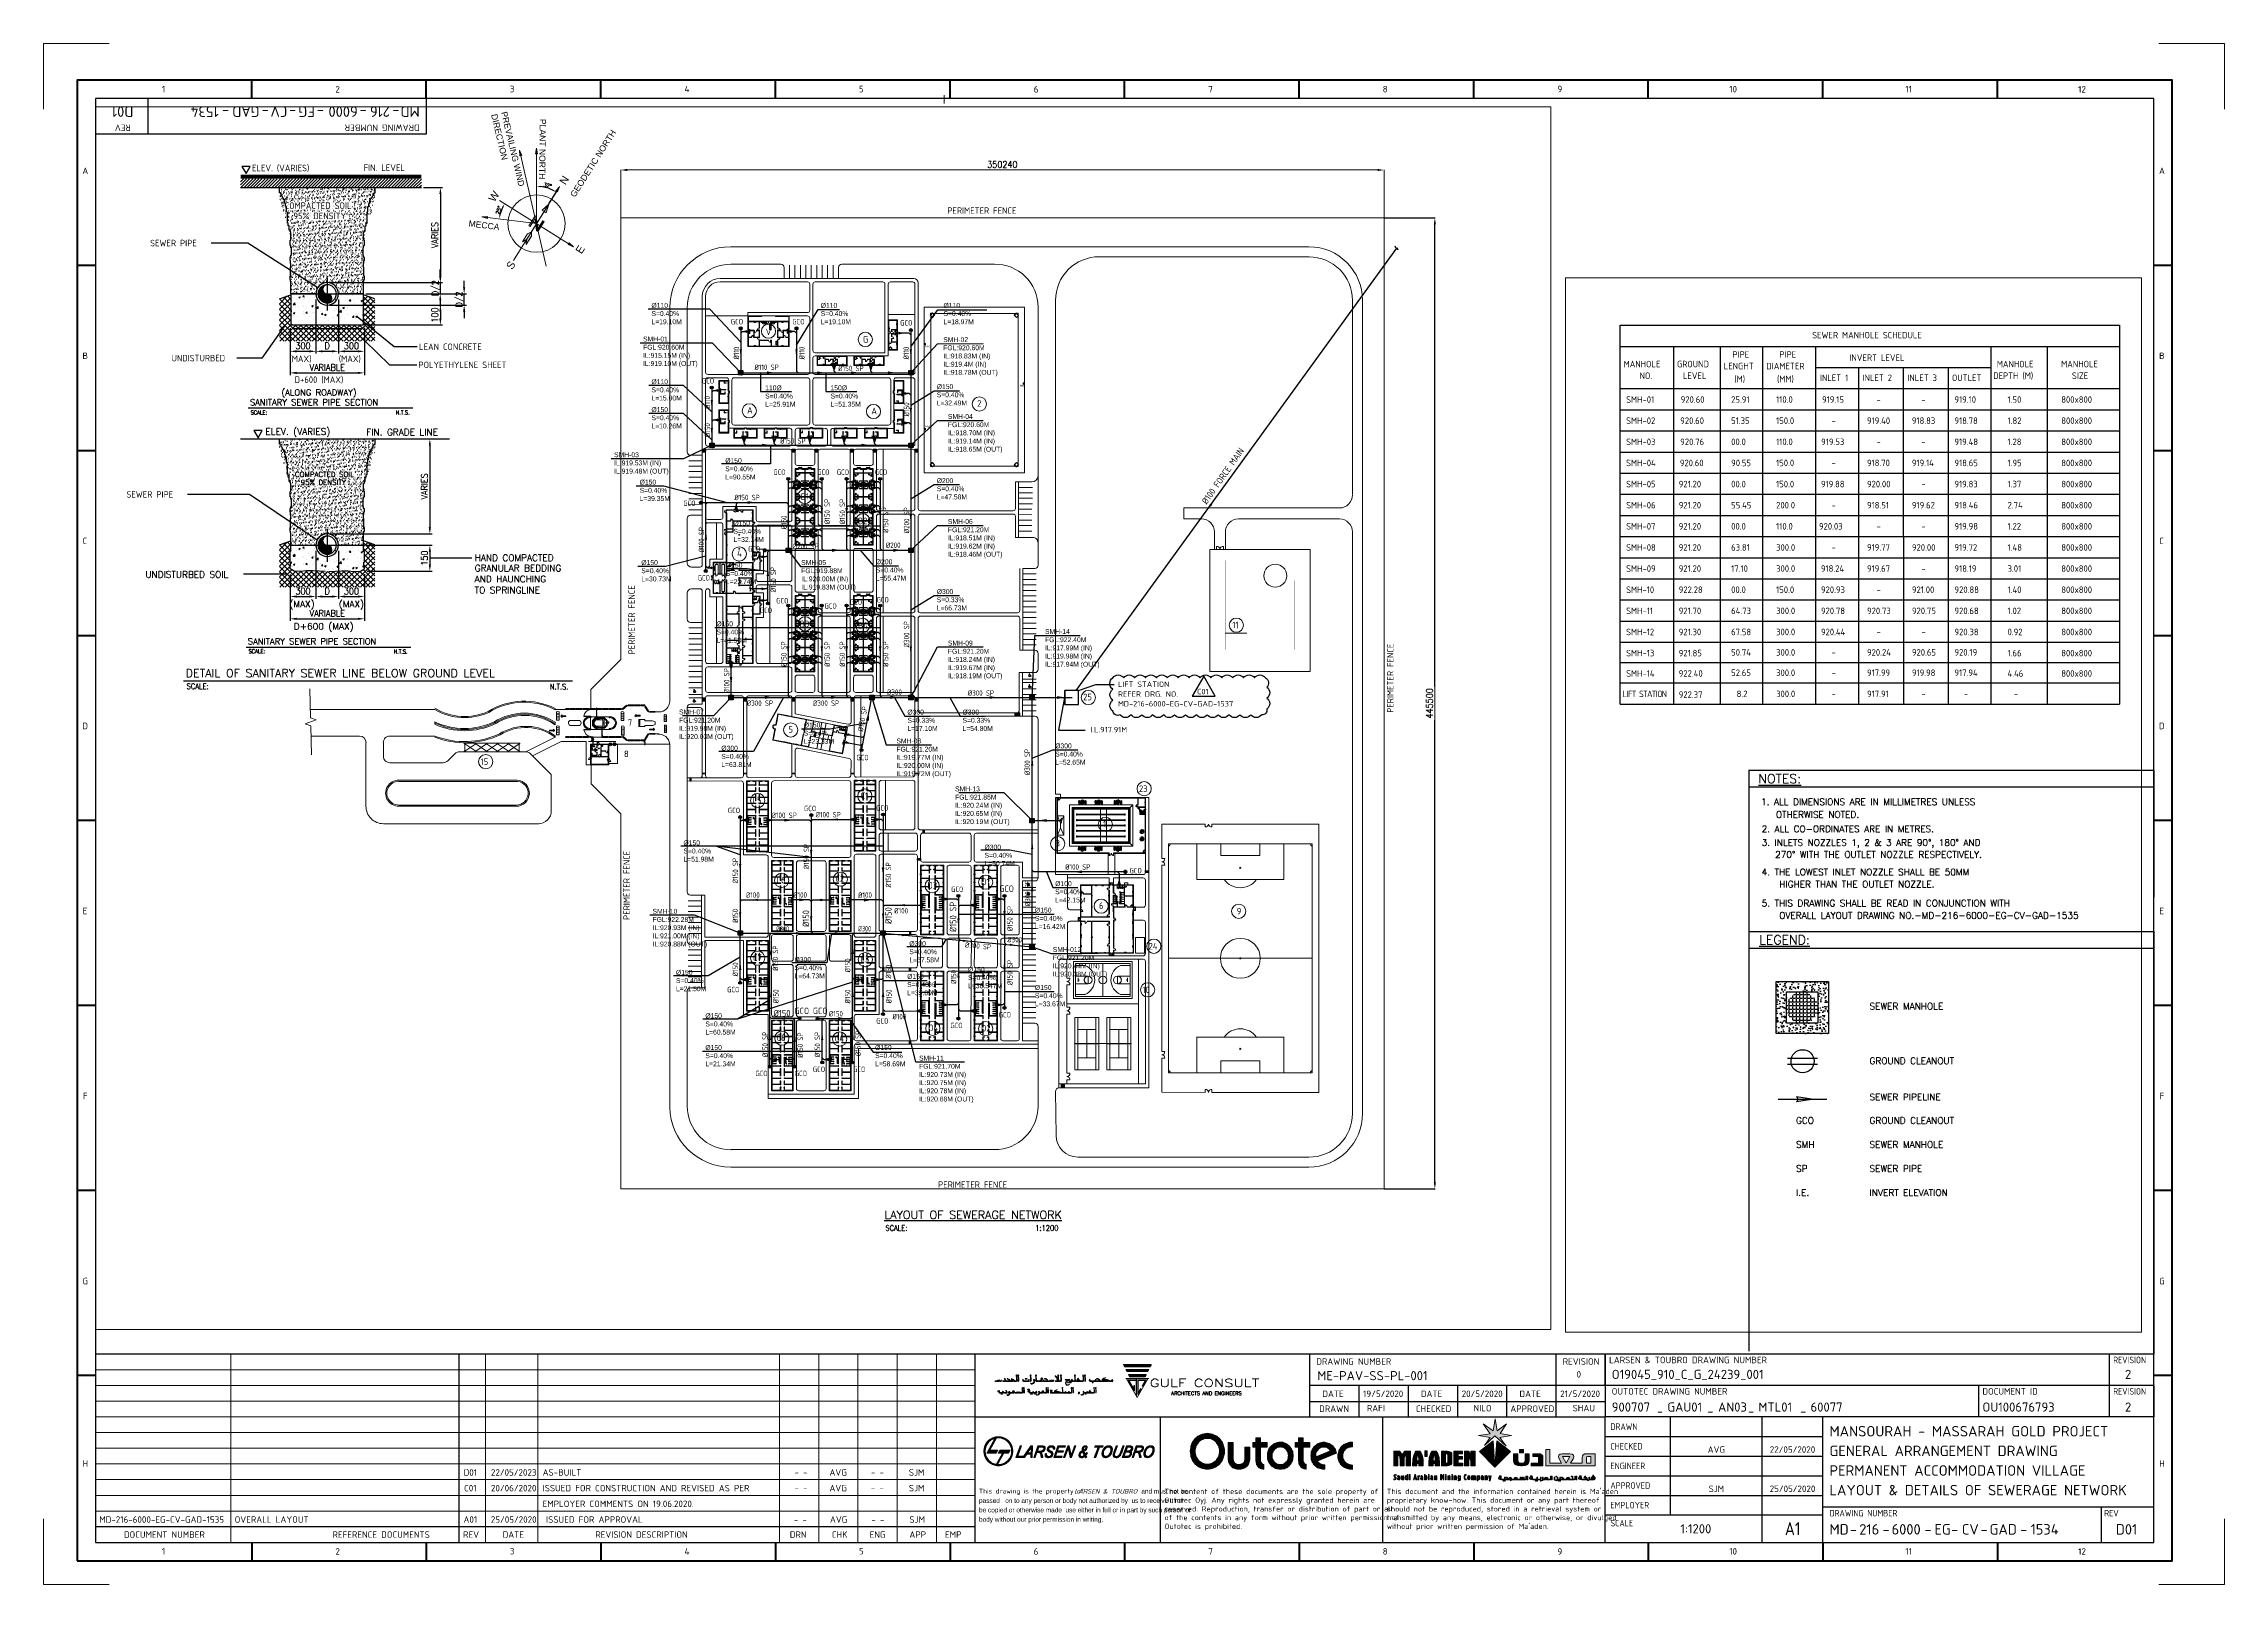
# Paper-space layout 'OVERALL PLAN' of a CAD drawing. Header units: metres, sheet in millimetres. Extents: x 134 to 967, y 94 to 683.
# The model-space entities are those that its viewports show. They can reach past a viewport. Long polylines and large blocks are cut down to what shows.
import ezdxf
from ezdxf.enums import TextEntityAlignment as Align

# ---------------------------------------------------------------- set-up
doc = ezdxf.new("R2010")
doc.units = ezdxf.units.M
doc.header["$LTSCALE"] = 0.5
doc.header["$MEASUREMENT"] = 0
doc.header["$PDMODE"] = 2
doc.header["$PDSIZE"] = 0.1
for name, pattern in [('03000 - Plant Layout 1$0$CENTER2', [1.125, 0.75, -0.125, 0.125, -0.125]), ('CENTER2', [1.125, 0.75, -0.125, 0.125, -0.125]), ('DASHED2', [0.375, 0.25, -0.125]), ('GRF$0$DASHED2', [0.375, 0.25, -0.125]), ('HIDDEN', [0.375, 0.25, -0.125]), ('HIDDEN2', [4.7625, 3.175, -1.5875]), ('MD-PAV-ACCO-1-AR-001-GRF$0$HIDDEN', [9.525, 6.35, -3.175]), ('MD-PAV-ACCO-3-AR-001-GRF$0$DASHED2', [0.375, 0.25, -0.125]), ('MD-PAV-ACCO-3-AR-001-GRF$0$HIDDEN', [9.525, 6.35, -3.175]), ('MD-PAV-ACCO-D-AR-001-GRF$0$DASHED2', [0.375, 0.25, -0.125]), ('MD-PAV-POOL-AR-001-GRF$0$HIDDEN', [9.525, 6.35, -3.175]), ('MD-PAV-POOL-AR-001-GRF$0$MD-PAV-ACCO-1-AR-001-GRF$0$HIDDEN', [9.525, 6.35, -3.175]), ('Overhead 1_16_', [2.579687, 1.5875, -0.992188])]:
    doc.linetypes.add(name, pattern=pattern)
doc.layers.get('0').update_dxf_attribs({"linetype": 'CONTINUOUS'})
doc.layers.get('Defpoints').update_dxf_attribs({"linetype": 'CONTINUOUS'})
for name, color, linetype, lineweight in [('_TITLEBLOCK', 7, 'CONTINUOUS', 0), ('A-FLOR', 192, 'CONTINUOUS', 18), ('AN-leg', 50, 'CONTINUOUS', 20), ('AN-LEGN', 1, 'CONTINUOUS', 20), ('AN-TEXT', 7, 'CONTINUOUS', 40), ('AN-TITLEBLK', 7, 'CONTINUOUS', 13), ('AR-WALL-FULL-EXTR', 72, 'CONTINUOUS', 35), ('CI-PED-FOOTPATH', 44, 'CONTINUOUS', 0), ('Default', 7, 'CONTINUOUS', 0), ('DIMENSION', 2, 'CONTINUOUS', 18), ('GE-ANNO-TTLB', 101, 'CONTINUOUS', 13), ('GRF$0$AR-FLOORTILES', 8, 'CONTINUOUS', 13), ('GRF$0$AR-FLR (0.2)-Flooring Line', 86, 'CONTINUOUS', 5), ('GRF$0$AR-G-FURN (0.18)-Loose furniture', 40, 'CONTINUOUS', 9), ('GRF$0$AR-P-WLI (0.25)-Internal Lining', 7, 'CONTINUOUS', 35), ('GRF$0$AR-P-WLX (0.25)-External wall', 3, 'CONTINUOUS', 35), ('MD-PAV-ACCO-1-AR-001-GRF$0$AR-FLR (0.2)-Flooring Line', 86, 'CONTINUOUS', 5), ('MD-PAV-ACCO-1-AR-001-GRF$0$AR-G-FURN (0.18)-Loose furniture', 40, 'CONTINUOUS', 9), ('MD-PAV-ACCO-1-AR-001-GRF$0$AR-P-WLI (0.25)-Internal Lining', 7, 'CONTINUOUS', 35), ('MD-PAV-ACCO-1-AR-001-GRF$0$AR-P-WLX (0.25)-External wall', 3, 'CONTINUOUS', 35), ('MD-PAV-ACCO-3-AR-001-GRF$0$AR-P-WLI (0.25)-Internal Lining', 7, 'CONTINUOUS', 35), ('MD-PAV-ACCO-3-AR-001-GRF$0$AR-P-WLX (0.25)-External wall', 3, 'CONTINUOUS', 35), ('MD-PAV-ACCO-3-AR-001-GRF$0$AR-WALL-FULL-EXTR', 72, 'CONTINUOUS', 35), ('MD-PAV-ACCO-3-AR-001-GRF$0$AR-WALL-FULL-INTR', 72, 'CONTINUOUS', 35), ('MD-PAV-ACCO-D-AR-001-GRF$0$AR-G-FURN (0.18)-Loose furniture', 40, 'CONTINUOUS', 9), ('MD-PAV-ACCO-D-AR-001-GRF$0$AR-P-WLI (0.25)-Internal Lining', 7, 'CONTINUOUS', 35), ('MD-PAV-ACCO-D-AR-001-GRF$0$AR-P-WLX (0.25)-External wall', 3, 'CONTINUOUS', 35), ('MD-PAV-POOL-AR-001-GRF$0$AR-CONCRETE HATCH', 252, 'CONTINUOUS', 13), ('MD-PAV-POOL-AR-001-GRF$0$AR-FLOR-STRS', 103, 'CONTINUOUS', 5), ('MD-PAV-POOL-AR-001-GRF$0$AR-P-WLX (0.25)-External wall', 3, 'CONTINUOUS', 35), ('P', 7, 'CONTINUOUS', 30), ('PAV BORDER-ACCO-1-SCSLE-100-001$0$GE-ANNO-TTLB', 101, 'CONTINUOUS', 13), ('S-STRS', 31, 'CONTINUOUS', 9), ('Sewer Line', 4, 'CONTINUOUS', 25)]:
    doc.layers.add(name, color=color, linetype=linetype, lineweight=lineweight)
for name, color, linetype in [('A-CL', 8, 'CENTER2'), ('A-DIM', 1, 'CONTINUOUS'), ('AR-E-OOF', 7, 'CONTINUOUS'), ('AR-P-CAB', 1, 'CONTINUOUS'), ('AR-P-FRM', 5, 'CONTINUOUS'), ('AR-P-WLI', 251, 'CONTINUOUS'), ('AR-P-WLX', 251, 'CONTINUOUS'), ('BASKET  COURT', 17, 'CONTINUOUS'), ('CI-BUILDING', 2, 'CONTINUOUS'), ('CI-CEN', 1, '03000 - Plant Layout 1$0$CENTER2'), ('CI-FENCE', 4, 'FENCELINE1'), ('CI-ROAD', 11, 'CONTINUOUS'), ('CI-ROAD-CARPARK', 13, 'CONTINUOUS'), ('CI-YARD', 4, 'CONTINUOUS'), ('DIM', 8, 'CONTINUOUS'), ('DIM SOCCER', 2, 'CONTINUOUS'), ('Drainage Line', 7, 'CENTER2'), ('E-LFT2', 2, 'CONTINUOUS'), ('Extinguisher', 2, 'CONTINUOUS'), ('FESTIVE AREA', 2, 'CONTINUOUS'), ('GRF$0$AR-G-HAT (0.2)-Hatching for walls', 8, 'CONTINUOUS'), ('GRF$0$AR-P-FRM (0.2)-Door', 20, 'CONTINUOUS'), ('GRF$0$AR-P-FRM (0.2)-window', 20, 'CONTINUOUS'), ('GRF$0$AR-P-SANT (0.25)-Sanitory', 4, 'CONTINUOUS'), ('MD-PAV-ACCO-1-AR-001-GRF$0$AR-HID (0.2)-Hidden linework', 2, 'MD-PAV-ACCO-1-AR-001-GRF$0$HIDDEN'), ('MD-PAV-ACCO-1-AR-001-GRF$0$AR-INSUL', 5, 'CONTINUOUS'), ('MD-PAV-ACCO-1-AR-001-GRF$0$AR-P-FRM (0.2)-window', 20, 'CONTINUOUS'), ('MD-PAV-ACCO-3-AR-001-GRF$0$AR-HID (0.2)-Hidden linework', 2, 'MD-PAV-ACCO-3-AR-001-GRF$0$HIDDEN'), ('MD-PAV-ACCO-3-AR-001-GRF$0$AR-HIDDEN', 8, 'MD-PAV-ACCO-3-AR-001-GRF$0$HIDDEN'), ('MD-PAV-ACCO-3-AR-001-GRF$0$AR-P-FRM (0.2)-window', 20, 'CONTINUOUS'), ('MD-PAV-ACCO-D-AR-001-GRF$0$A-WDW', 1, 'CONTINUOUS'), ('MD-PAV-ACCO-D-AR-001-GRF$0$AR-P-FRM (0.2)-window', 20, 'CONTINUOUS'), ('MD-PAV-POOL-AR-001-GRF$0$AR-G-HAT (0.2)-Hatching for walls', 8, 'CONTINUOUS'), ('MD-PAV-POOL-AR-001-GRF$0$AR-HID (0.2)-Hidden linework', 2, 'MD-PAV-POOL-AR-001-GRF$0$HIDDEN'), ('MD-PAV-POOL-AR-001-GRF$0$AR-WALL-HATCH', 7, 'CONTINUOUS'), ('MD-PAV-POOL-AR-001-GRF$0$cad-block.com', 250, 'CONTINUOUS'), ('MD-PAV-POOL-AR-001-GRF$0$M-EXH', 2, 'CONTINUOUS'), ('MD-PAV-POOL-AR-001-GRF$0$MD-PAV-ACCO-1-AR-001-GRF$0$AR-P-FRM (0.2)-Door', 20, 'CONTINUOUS'), ('MD-PAV-POOL-AR-001-GRF$0$MD-PAV-ACCO-1-AR-001-GRF$0$AR-P-FRM (0.2)-window', 20, 'CONTINUOUS'), ('MD-PAV-POOL-AR-001-GRF$0$MD-PAV-JUNIOR RECRACTIONAL CENTER-AR-000-GRF$0$AR-P-SANT (0.25)-Sanitory', 4, 'CONTINUOUS'), ('MD-PAV-POOL-AR-001-GRF$0$THIET-BI', 21, 'CONTINUOUS'), ('OC-SEÑALIZACION', 2, 'CONTINUOUS'), ('OC-SEÑALIZACION-TRAMAS', 8, 'CONTINUOUS'), ('P-Detl-Note', 2, 'CONTINUOUS'), ('P-SNTRY', 4, 'CONTINUOUS'), ('pipe', 6, 'CONTINUOUS'), ('PIPING', 7, 'CONTINUOUS'), ('POTABLE', 6, 'CONTINUOUS'), ('RD-TXT', 7, 'CONTINUOUS'), ('REF', 15, 'CONTINUOUS'), ('SANITARY', 6, 'CONTINUOUS'), ('SOCCER COURT', 17, 'CONTINUOUS'), ('TABLE', 7, 'CONTINUOUS'), ('TBLOCK', 7, 'CONTINUOUS'), ('TENNIS COURT', 17, 'CONTINUOUS'), ('Text Mech', 1, 'CONTINUOUS'), ('TXT-BLDG NO', 20, 'CONTINUOUS'), ('TXT5', 4, 'CONTINUOUS')]:
    doc.layers.add(name, color=color, linetype=linetype)
doc.layers.add('DLX_TERR_OBJ', color=150, linetype='CONTINUOUS', true_color=0x007fff)
doc.layers.add('PAPER SPACE FRAME', color=6, linetype='CONTINUOUS', plot=False)
doc.layers.get('CI-CEN').off()
doc.styles.add('3.5mm', font='ISO3098B.shx', dxfattribs={"height": 3.5})
doc.styles.add('4', font='SIMPLEX.shx', dxfattribs={"height": 500})
doc.styles.add('ARIAL', font='arial.ttf')
doc.styles.add('BASE PLAN SEWER$0$Style-font061', font='font061.shx')
doc.styles.add('LSAW TITLE', font='isocpeur.ttf')
doc.styles.add('MA_2.0', font='isocpeur.ttf', dxfattribs={"height": 2})
doc.styles.add('MA_2.5', font='isocpeur.ttf', dxfattribs={"height": 2.5})
doc.styles.add('MA_3.5', font='isocpeur.ttf', dxfattribs={"height": 3.5})
doc.styles.add('MA_4.0', font='isocpeur.ttf', dxfattribs={"height": 4})
doc.styles.add('MA_5.0', font='isocpeur.ttf', dxfattribs={"height": 5})
doc.styles.add('MD-PAV-POOL-AR-001-GRF$0$Standard', font='txt')
doc.styles.add('PAV BORDER-ACCO-1-SCSLE-100-001$0$BOR-100$0$ROMANC', font='romanc.shx', dxfattribs={"height": 250})
doc.styles.add('PAV BORDER-ACCO-1-SCSLE-100-001$0$BOR-100$0$ROMANS', font='ROMANS.shx')
doc.styles.add('ROMANS', font='ROMANS.shx', dxfattribs={"width": 0.9})
doc.styles.add('RS', font='ROMANS.shx')
doc.styles.add('RT', font='ROMANT')
doc.styles.add('Style-font_iso', font='isocpeur.ttf')
doc.linetypes.add('FENCELINE1', pattern='A,6.35,-2.54,[133,ltypeshp.shx,S=2.54,R=0,X=-2.54,Y=0],-2.54,25.4', length=36.83)
doc.dimstyles.new('1-200', dxfattribs={"dimtxt": 3000, "dimasz": 3000, "dimexe": 1000, "dimexo": 1000, "dimgap": 1000, "dimtad": 1, "dimdec": 0, "dimdsep": 46, "dimtxsty": 'ROMANS', "dimcen": 0, "dimclrd": 5, "dimclre": 5, "dimclrt": 2, "dimadec": 0, "dimazin": 2, "dimtfac": 1, "dimtdec": 0, "dimtmove": 2, "dimatfit": 2, "dimfxl": 1, "dimtolj": 1, "dimtzin": 0, "dimlwd": -1, "dimlwe": -1, "dimarcsym": 0})
pattern_1 = [(0, (7213931.9, 3958531.54), (406.4, 101.6), [16.764, -288.036, 16.764, -288.036, -1625.6]), (0, (7213931.9, 3958531.54), (406.4, 101.6), [-609.6, 16.764, -592.836, 16.764, -288.036, -711.2]), (0, (7213931.9, 3958531.54), (406.4, 101.6), [-1524, 16.764, -186.436, 16.764, -491.236]), (120, (7214084.3, 3958582.34), (-291.18818, 301.152724), [16.764, -288.036, 16.764, -288.036, -1625.6]), (120, (7214084.3, 3958582.34), (-291.18818, 301.152724), [-609.6, 16.764, -592.836, 16.764, -288.036, -711.2]), (120, (7214084.3, 3958582.34), (-291.18818, 301.152724), [-1524, 16.764, -186.436, 16.764, -491.236]), (240, (7214135.1, 3958785.54), (-115.21182, -402.752724), [16.764, -288.036, 16.764, -288.036, -1625.6]), (240, (7214135.1, 3958785.54), (-115.21182, -402.752724), [-609.6, 16.764, -592.836, 16.764, -288.036, -711.2]), (240, (7214135.1, 3958785.54), (-115.21182, -402.752724), [-1524, 16.764, -186.436, 16.764, -491.236])]

psp = doc.layouts.new('OVERALL PLAN')

# ---------------------------------------------------------------- texts
at = {"linetype": 'Continuous', "lineweight": 30, "style": 'MA_5.0'}
for p in [(204.56, 654.93), (219.72, 654.93), (230.23, 654.93), (240.83, 654.93), (257.18, 654.93), (269.67, 654.93)]:
    psp.add_text('-', height=4, rotation=180, dxfattribs=at).set_placement(p, align=Align.TOP_LEFT)
for p in [(824.23, 116.93), (836.72, 116.93), (852.75, 116.93), (862.95, 116.93), (874.18, 116.93), (889.34, 116.93)]:
    psp.add_text('-', height=4, dxfattribs=at).set_placement(p, align=Align.TOP_LEFT)
at = {"color": 2, "linetype": 'Continuous', "lineweight": 30, "insert": (620.65, 175.43), "char_height": 3.5, "attachment_point": 1, "line_spacing_factor": 0.72, "style": 'MA_3.5'}
psp.add_mtext('{\\fISOCPEUR|b0|i0|c0|p39;\\C256;ME-PAV-SS-PL-001}', dxfattribs=at)
at = {"linetype": 'Continuous', "lineweight": 30, "char_height": 3.5, "attachment_point": 1, "line_spacing_factor": 0.72, "style": 'MA_3.5'}
for s, insert in [('O19045_910_C_G_24239_001', (733.19, 175.93)), ('_', (750.46, 163.43)), ('_', (769.75, 163.43)), ('_', (785.31, 163.43)), ('_', (805.21, 163.43))]:
    psp.add_mtext(s, dxfattribs=dict(at, insert=insert))
at = {"linetype": 'Continuous', "lineweight": 30, "insert": (929.43, 175.93), "char_height": 3.5, "width": 4.2, "attachment_point": 1, "line_spacing_factor": 0.72, "style": 'MA_3.5'}
psp.add_mtext('2', dxfattribs=at)
at = {"layer": 'AN-TITLEBLK', "linetype": 'Continuous', "lineweight": 13, "char_height": 2.5, "attachment_point": 1, "style": 'MA_2.5'}
for s, insert in [('DRAWING NUMBER', (620.22, 180.35)), ('REVISION', (714.43, 180.35)), ('0', (719.74, 175.43)), ('DATE', (622.55, 167.99)), ('DATE', (660.23, 167.99)), ('20/5/2020', (675.81, 168.01)), ('DATE', (697.91, 167.99)), ('21/5/2020', (713.49, 168.01)), ('DRAWN', (621.33, 162.29)), ('RAFI', (639.55, 162.52)), ('CHECKED', (658.29, 162.29)), ('NILO', (680.34, 162.52)), ('APPROVED', (694.42, 162.29))]:
    psp.add_mtext(s, dxfattribs=dict(at, insert=insert))
for s, insert, width in [('19/5/2020', (638.13, 168.01), 16.1537), ('SHAU', (718.23, 162.52), 5.8074)]:
    psp.add_mtext(s, dxfattribs=dict(at, insert=insert, width=width))
at = {"layer": 'AN-TITLEBLK', "color": 7, "linetype": 'Continuous', "lineweight": 0, "char_height": 2, "width": 82, "attachment_point": 1, "style": 'MA_2.0'}
for s, insert in [('The content of these documents are the sole property of Outotec Oyj. Any rights not expressly granted herein are reserved. Reproduction, transfer or distribution of part or all of the contents in any form without prior written permission of Outotec is prohibited.', (562.19, 130.43)), ("This document and the information contained herein is Ma'aden proprietary know-how. This document or any part thereof should not be reproduced, stored in a retrieval system or transmitted by any means, electronic or otherwise, or divulged without prior written permission of Ma'aden. ", (647.19, 130.43))]:
    psp.add_mtext(s, dxfattribs=dict(at, insert=insert))
at = {"layer": 'AN-TITLEBLK', "color": 7, "linetype": 'Continuous', "lineweight": 13, "char_height": 2.5, "attachment_point": 5, "style": 'MA_2.5'}
for s, insert in [('DOCUMENT NUMBER', (179.81, 112.93)), ('REFERENCE DOCUMENTS', (262.68, 112.93)), ('REV', (297.07, 112.93)), ('DATE', (313.22, 112.93)), ('REVISION DESCRIPTION', (362.23, 112.93)), ('DRN', (422.11, 112.93)), ('CHK', (438.01, 112.93)), ('ENG', (452.48, 112.93)), ('APP', (467.85, 112.93)), ('EMP', (481.43, 112.93))]:
    psp.add_mtext(s, dxfattribs=dict(at, insert=insert))
at = {"layer": 'GE-ANNO-TTLB', "color": 0, "style": 'PAV BORDER-ACCO-1-SCSLE-100-001$0$BOR-100$0$ROMANC', "width": 1.365}
psp.add_text('GULF CONSULT', height=3.057, dxfattribs=at).set_placement((556.56, 169.35))
at = {"layer": 'GE-ANNO-TTLB', "color": 0, "style": 'PAV BORDER-ACCO-1-SCSLE-100-001$0$BOR-100$0$ROMANS'}
psp.add_text('ARCHITECTS AND ENGINEERS', height=1.4109, dxfattribs=at).set_placement((564.75, 166.22))
at = {"layer": 'REF', "color": 4, "style": 'ROMANS'}
for s, p in [('%%UNOTES:', (789.24, 400.16)), ('%%ULEGEND:', (789.6, 338.56))]:
    psp.add_text(s, height=3.5, dxfattribs=at).set_placement(p)
at = {"layer": 'Text Mech', "color": 2, "style": '4'}
for s, p in [('1. ALL DIMENSIONS ARE IN MILLIMETRES UNLESS', (790.28, 391.79)), ('2. ALL CO-ORDINATES ARE IN METRES.', (790.5, 381.45)), (' OTHERWISE NOTED.', (794.25, 386.94)), ('3. INLETS NOZZLES 1, 2 & 3 ARE 90°, 180° AND ', (790.5, 376.22)), ('4. THE LOWEST INLET NOZZLE SHALL BE 50MM ', (790.5, 364.97)), ('270° WITH THE OUTLET NOZZLE RESPECTIVELY. ', (795.67, 371.66)), ('HIGHER THAN THE OUTLET NOZZLE. ', (797.24, 360.31)), ('5. THIS DRAWING SHALL BE READ IN CONJUNCTION WITH', (790.5, 353.04)), ('OVERALL LAYOUT DRAWING NO.-MD-216-6000-EG-CV-GAD-1535', (797.24, 348.38)), ('SEWER MANHOLE', (831.76, 313.66)), ('GROUND CLEANOUT', (831.76, 292.78)), ('SEWER PIPELINE', (831.76, 278.96)), ('GCO', (803.64, 269.98)), ('GROUND CLEANOUT', (831.76, 269.98)), ('SMH', (803.64, 260.79)), ('SEWER MANHOLE', (831.76, 260.79)), ('SP', (803.64, 251.6)), ('SEWER PIPE', (831.76, 251.6)), ('I.E.', (803.64, 242.41)), ('INVERT ELEVATION', (831.76, 242.41))]:
    psp.add_text(s, height=2.5, dxfattribs=at).set_placement(p)

msp = doc.modelspace()

# ---------------------------------------------------------------- texts
at = {"layer": 'AN-TEXT', "color": 20, "char_height": 3000, "attachment_point": 1, "style": '3.5mm'}
for s, insert in [('2', (7307882.2, 3983879.4, -0.3)), ('25', (7356501.9, 3849238.2, 31.1))]:
    msp.add_mtext_dynamic_manual_height_columns(s, width=34795.731, gutter_width=20, heights=[0], dxfattribs=dict(at, insert=insert))
at = {"layer": 'AN-TEXT', "color": 2, "char_height": 3000, "attachment_point": 1, "rotation": 90, "style": '3.5mm'}
for insert in [(7147848.6, 3867303.7, 66.1), (7495892.8, 3840497.2, 32.9), (7145515.7, 3745463.7, 33.2)]:
    msp.add_mtext_dynamic_manual_height_columns('PERIMETER FENCE', width=65362.927, gutter_width=20, heights=[0], dxfattribs=dict(at, insert=insert))
at = {"layer": 'AN-TEXT', "color": 2, "char_height": 2500, "attachment_point": 1, "style": '3.5mm'}
for s, width, heights, insert in [('\\pxi-3,l4,t4;SEWER MANHOLE SCHEDULE', 58341.663, [0], (7926498.1, 3855318.7, 33.2)), ('\\pxi-3,l4,t4;MANHOLE', 34795.731, [0], (7854442.8, 3844260.3, 33.2)), ('\\pxi-3,l4,t4;GROUND', 34795.731, [0], (7874820.5, 3844260.3, 33.2)), ('\\pxi-3,l4,t4;PIPE', 34795.731, [0], (7896033.8, 3847923, 33.2)), ('\\pxi-3,l4,t4;PIPE', 34795.731, [0], (7913985.7, 3847923, 33.2)), ('\\pxi-3,l4,t4;INVERT LEVEL', 34795.731, [0], (7940774.8, 3846721.3, 33.2)), ('\\pxi-3,l4,t4;MANHOLE', 34795.731, [0], (7997124.8, 3844260.3, 33.2)), ('\\pxi-3,l4,t4;MANHOLE', 34795.731, [0], (8021720.2, 3844260.3, 33.2)), ('NO.', 34795.731, [0], (7863039.2, 3839816.8, 33.2)), ('LEVEL', 34795.731, [0], (7879583.7, 3839816.8, 33.2)), ('LENGHT', 34795.731, [0], (7895227.7, 3843479.4, 33.2)), ('(M)', 34795.731, [0], (7899268, 3838546.8, 33.2)), ('DIAMETER', 34795.731, [0], (7911524.5, 3843479.4, 33.2)), ('(MM)', 34795.731, [0], (7915564.8, 3838546.8, 33.2)), ('INLET 1', 34795.731, [0], (7931987.7, 3839023.2, 33.2)), ('INLET 2', 34795.731, [0], (7948263.5, 3839023.2, 33.2)), ('INLET 3', 34795.731, [0], (7965431.4, 3839023.2, 33.2)), ('OUTLET', 34795.731, [0], (7982456.4, 3839023.2, 33.2)), ('DEPTH (M)', 34795.731, [0], (7998234, 3839816.8, 33.2)), ('SIZE', 34795.731, [0], (8028337.7, 3839816.8, 33.2)), ('SMH-01', 34795.731, [0], (7857883.2, 3830701.7, 33.2)), ('920.60', 34795.731, [0], (7878764.9, 3830701.7, 33.2)), ('25.91', 34795.731, [0], (7898052.2, 3830701.7, 33.2)), ('110.0', 34795.731, [0], (7915240.8, 3830701.7, 33.2)), ('919.15', 34795.731, [0], (7932812.5, 3830701.7, 33.2)), ('-', 34795.731, [0], (7953601.5, 3830701.7, 33.2)), ('-', 34795.731, [0], (7970769.4, 3830701.7, 33.2)), ('919.10', 34795.731, [0], (7983421.9, 3830701.7, 33.2)), ('1.50', 34795.731, [0], (8003727.9, 3830701.7, 33.2)), ('800x800', 34795.731, [0], (8024268.5, 3830701.7, 33.2)), ('SMH-02', 34795.731, [0], (7857883.2, 3822623.5, 33.2)), ('920.60', 34795.731, [0], (7878577.3, 3822623.5, 33.2)), ('51.35', 34795.731, [0], (7898052.2, 3822623.5, 33.2)), ('150.0', 34795.731, [0], (7915240.8, 3822623.5, 33.2)), ('-', 34795.731, [0], (7936433.7, 3822623.5, 33.2)), ('919.40', 34795.731, [0], (7949980.4, 3822623.5, 33.2)), ('918.83', 34795.731, [0], (7967148.2, 3822623.5, 33.2)), ('918.78', 34795.731, [0], (7983421.9, 3822623.5, 33.2)), ('1.82', 34795.731, [0], (8003727.9, 3822623.5, 33.2)), ('800x800', 34795.731, [0], (8024268.5, 3822623.5, 33.2)), ('SMH-03', 34795.731, [0], (7857883.2, 3814545.2, 33.2)), ('920.76', 34795.731, [0], (7878577.3, 3814545.2, 33.2)), ('00.0', 34795.731, [0], (7898052.2, 3814545.2, 33.2)), ('110.0', 34795.731, [0], (7915240.8, 3814545.2, 33.2)), ('919.53', 34795.731, [0], (7932472.4, 3814545.2, 33.2)), ('-', 34795.731, [0], (7953601.5, 3814545.2, 33.2)), ('-', 34795.731, [0], (7970769.4, 3814545.2, 33.2)), ('919.48', 34795.731, [0], (7983425.4, 3814545.2, 33.2)), ('1.28', 34795.731, [0], (8003727.9, 3814545.2, 33.2)), ('800x800', 34795.731, [0], (8024268.5, 3814545.2, 33.2)), ('SMH-04', 34795.731, [0], (7857883.2, 3806466.9, 33.2)), ('920.60', 34795.731, [0], (7878424.7, 3806466.9, 33.2)), ('90.55', 34795.731, [0], (7898052.2, 3806466.9, 33.2)), ('150.0', 34795.731, [0], (7915240.8, 3806466.9, 33.2)), ('-', 34795.731, [0], (7936440.5, 3806466.9, 33.2)), ('918.70', 34795.731, [0], (7949980.4, 3806466.9, 33.2)), ('919.14', 34795.731, [0], (7967148.2, 3806466.9, 33.2)), ('918.65', 34795.731, [0], (7983421.9, 3806466.9, 33.2)), ('1.95', 34795.731, [0], (8003727.9, 3806466.9, 33.2)), ('800x800', 34795.731, [0], (8024268.5, 3806466.9, 33.2)), ('SMH-05', 34795.731, [0], (7857883.2, 3798388.7, 33.2)), ('921.20', 34795.731, [0], (7878011.6, 3798388.7, 33.2)), ('00.0', 34795.731, [0], (7898052.2, 3798388.7, 33.2)), ('150.0', 34795.731, [0], (7915240.8, 3798388.7, 33.2)), ('919.88', 34795.731, [0], (7932375.9, 3798388.7, 33.2)), ('920.00', 34795.731, [0], (7949983.8, 3798388.7, 33.2)), ('-', 34795.731, [0], (7970776.3, 3798388.7, 33.2)), ('919.83', 34795.731, [0], (7983425.4, 3798388.7, 33.2)), ('1.37', 34795.731, [0], (8003727.9, 3798388.7, 33.2)), ('800x800', 34795.731, [0], (8024268.5, 3798388.7, 33.2)), ('SMH-06', 34795.731, [0], (7857883.2, 3790310.4, 33.2)), ('921.20', 34795.731, [0], (7878011.6, 3790310.4, 33.2)), ('55.45', 34795.731, [0], (7898052.2, 3790310.4, 33.2)), ('200.0', 34795.731, [0], (7915240.8, 3790310.4, 33.2)), ('-', 34795.731, [0], (7936447.4, 3790310.4, 33.2)), ('918.51', 34795.731, [0], (7949987.2, 3790310.4, 33.2)), ('919.62', 34795.731, [0], (7967155.1, 3790310.4, 33.2)), ('918.46', 34795.731, [0], (7983428.8, 3790310.4, 33.2)), ('2.74', 34795.731, [0], (8003727.9, 3790310.4, 33.2)), ('800x800', 34795.731, [0], (8024268.5, 3790310.4, 33.2)), ('SMH-07', 34795.731, [0], (7857883.2, 3782232.1, 33.2)), ('921.20', 34795.731, [0], (7878011.6, 3782232.1, 33.2)), ('00.0', 34795.731, [0], (7898052.2, 3782232.1, 33.2)), ('110.0', 34795.731, [0], (7915240.8, 3782232.1, 33.2)), ('920.03', 34795.731, [0], (7931627.2, 3782232.1, 33.2)), ('-', 34795.731, [0], (7953615.3, 3782232.1, 33.2)), ('-', 34795.731, [0], (7970783.2, 3782232.1, 33.2)), ('919.98', 34795.731, [0], (7983439.1, 3782232.1, 33.2)), ('1.22', 34795.731, [0], (8003727.9, 3782232.1, 33.2)), ('800x800', 34795.731, [0], (8024268.5, 3782232.1, 33.2)), ('\\pxt7;SMH-08', 34795.731, [0], (7857883.2, 3774153.9, 33.2)), ('\\pxt7;921.20', 34795.731, [0], (7878011.6, 3774153.9, 33.2)), ('63.81', 34795.731, [0], (7898052.2, 3774153.9, 33.2)), ('300.0', 34795.731, [0], (7915240.8, 3774153.9, 33.2)), ('-', 34795.731, [0], (7936454.3, 3774153.9, 33.2)), ('919.77', 34795.731, [0], (7949994.1, 3774153.9, 33.2)), ('920.00', 34795.731, [0], (7967162, 3774153.9, 33.2)), ('919.72', 34795.731, [0], (7983435.7, 3774153.9, 33.2)), ('\\pxt7;1.48', 34795.731, [0], (8003727.9, 3774153.9, 33.2)), ('800x800', 34795.731, [0], (8024268.5, 3774153.9, 33.2)), ('SMH-09', 34795.731, [0], (7857883.2, 3766075.6, 33.2)), ('921.20', 34795.731, [0], (7878011.6, 3766075.6, 33.2)), ('17.10', 34795.731, [0], (7898052.2, 3766075.6, 33.2)), ('300.0', 34795.731, [0], (7915240.8, 3766075.6, 33.2)), ('918.24', 34795.731, [0], (7932375.9, 3766075.6, 33.2)), ('919.67', 34795.731, [0], (7949997.6, 3766075.6, 33.2)), ('-', 34795.731, [0], (7970790.1, 3766075.6, 33.2)), ('918.19', 34795.731, [0], (7983439.1, 3766075.6, 33.2)), ('3.01', 34795.731, [0], (8003727.9, 3766075.6, 33.2)), ('800x800', 34795.731, [0], (8024268.5, 3766075.6, 33.2)), ('SMH-10', 34795.731, [0], (7857883.2, 3757997.3, 33.2)), ('922.28', 34795.731, [0], (7878011.6, 3757997.3, 33.2)), ('00.0', 34795.731, [0], (7898052.2, 3757997.3, 33.2)), ('150.0', 34795.731, [0], (7915240.8, 3757997.3, 33.2)), ('920.93', 34795.731, [0], (7932379.3, 3757997.3, 33.2)), ('-', 34795.731, [0], (7953625.6, 3757997.3, 33.2)), ('921.00', 34795.731, [0], (7967168.9, 3757997.3, 33.2)), ('920.88', 34795.731, [0], (7983439.1, 3757997.3, 33.2)), ('1.40', 34795.731, [0], (8003727.9, 3757997.3, 33.2)), ('800x800', 34795.731, [0], (8024268.5, 3757997.3, 33.2)), ('SMH-11', 34795.731, [0], (7857883.2, 3749919.1, 33.2)), ('921.70', 34795.731, [0], (7878011.6, 3749919.1, 33.2)), ('64.73', 34795.731, [0], (7898052.2, 3749919.1, 33.2)), ('300.0', 34795.731, [0], (7915240.8, 3749919.1, 33.2)), ('920.78', 34795.731, [0], (7932379.3, 3749919.1, 33.2)), ('920.73', 34795.731, [0], (7950001, 3749919.1, 33.2)), ('920.75', 34795.731, [0], (7967168.9, 3749919.1, 33.2)), ('920.68', 34795.731, [0], (7983439.1, 3749919.1, 33.2)), ('1.02', 34795.731, [0], (8003727.9, 3749919.1, 33.2)), ('800x800', 34795.731, [0], (8024268.5, 3749919.1, 33.2)), ('SMH-12', 34795.731, [0], (7857883.2, 3741840.8, 33.2)), ('921.30', 34795.731, [0], (7878011.6, 3741840.8, 33.2)), ('67.58', 34795.731, [0], (7898052.2, 3741840.8, 33.2)), ('300.0', 34795.731, [0], (7915240.8, 3741840.8, 33.2)), ('920.44', 34795.731, [0], (7932379.3, 3741840.8, 33.2)), ('-', 34795.731, [0], (7953632.5, 3741840.8, 33.2)), ('-', 34795.731, [0], (7970800.4, 3741840.8, 33.2)), ('920.38', 34795.731, [0], (7983439.1, 3741840.8, 33.2)), ('0.92', 34795.731, [0], (8003727.9, 3741840.8, 33.2)), ('800x800', 34795.731, [0], (8024268.5, 3741840.8, 33.2)), ('SMH-13', 34795.731, [0], (7857883.2, 3733762.6, 33.2)), ('921.85', 34795.731, [0], (7878011.6, 3733762.6, 33.2)), ('50.74', 34795.731, [0], (7898052.2, 3734048.3, 33.2)), ('300.0', 34795.731, [0], (7915240.8, 3734048.3, 33.2)), ('-', 34795.731, [0], (7936454.3, 3734048.3, 33.2)), ('920.24', 34795.731, [0], (7949994.1, 3734048.3, 33.2)), ('920.65', 34795.731, [0], (7967162, 3734048.3, 33.2)), ('920.19', 34795.731, [0], (7983435.7, 3734048.3, 33.2)), ('1.66', 34795.731, [0], (8003727.9, 3733762.6, 33.2)), ('800x800', 34795.731, [0], (8024268.5, 3733762.6, 33.2)), ('SMH-14', 34795.731, [0], (7857883.2, 3725970.1, 33.2)), ('922.40', 34795.731, [0], (7878011.6, 3725970.1, 33.2)), ('52.65', 34795.731, [3066], (7898052.2, 3726255.8, 33.2)), ('300.0', 34795.731, [0], (7915240.8, 3726255.8, 33.2)), ('-', 34795.731, [0], (7936454.3, 3726255.8, 33.2)), ('917.99', 34795.731, [0], (7949994.1, 3726255.8, 33.2)), ('919.98', 34795.731, [0], (7967162, 3726255.8, 33.2)), ('917.94', 34795.731, [0], (7983435.7, 3726255.8, 33.2)), ('4.46', 34795.731, [0], (8003727.9, 3725970.1, 33.2)), ('800x800', 34795.731, [0], (8024268.5, 3725970.1, 33.2)), ('{\\W0.9;\\T0.85;LIFT STATION}', 34795.731, [0], (7856621.1, 3718177.6, 33.2)), ('922.37', 34795.731, [0], (7878011.6, 3717891.8, 33.2)), ('8.2', 34795.731, [3066], (7900156.4, 3718177.6, 33.2)), ('300.0', 34795.731, [0], (7915240.8, 3718177.6, 33.2)), ('-', 34795.731, [0], (7936457.7, 3718177.6, 33.2)), ('917.91', 34795.731, [0], (7949997.6, 3718177.6, 33.2)), ('-', 34795.731, [0], (7970800.4, 3718177.6, 33.2)), ('-', 34795.731, [0], (7987026.2, 3718177.6, 33.2)), ('{\\W0.9;\\T0.85;-}', 34795.731, [0], (8006186.8, 3718177.6, 33.2))]:
    msp.add_mtext_dynamic_manual_height_columns(s, width=width, gutter_width=20, heights=heights, dxfattribs=dict(at, insert=insert))
at = {"layer": 'Extinguisher', "color": 4, "style": 'ROMANS', "width": 0.8}
for s, height, p in [('SCALE:', 1898.44, (6974532, 3977310.2)), ('N.T.S.', 1898.44, (7041136.7, 3977349.9)), ('SCALE:', 1898.44, (6973570, 3867780.3)), ('N.T.S.', 1898.44, (7040174.7, 3867628.3)), ('SCALE:', 2531.25, (6945166.1, 3851407.2)), ('N.T.S.', 2531.25, (7111805.8, 3851204.5)), ('SCALE:                                      1:1200', 2531.25, (7265771.1, 3602874.3))]:
    msp.add_text(s, height=height, rotation=360, dxfattribs=at).set_placement(p)
at = {"layer": 'P-Detl-Note', "ltscale": 10, "char_height": 2250, "attachment_point": 1, "style": 'BASE PLAN SEWER$0$Style-font061'}
for s, insert, width in [('%%C110\\PS=0.40%\\PL=19.10M', (7158426.6, 4028531.8, -0.3), 22122.162), ('%%C110\\PS=0.40%\\PL=19.10M', (7236084.8, 4028531.8, -0.3), 22122.162), ('%%C110\\PS=0.40%\\PL=18.97M', (7292417.9, 4028531.8, -0.3), 22122.162), ('SMH-01\\PFGL:920.60M \\PIL:915.15M (IN)\\PIL:919.10M (OUT)', (7154574.4, 4013100.4, -310.7), 29981.412), ('SMH-02\\PFGL:920.60M \\PIL:918.83M (IN)\\PIL:919.4M (IN)\\PIL:918.78M (OUT)', (7292314.8, 4012818.6, -310.7), 29981.412), ('%%C110\\PS=0.40%\\PL=15.00M', (7158426.6, 3993525.2, -0.3), 22122.162), ('110%%C\\PS=0.40%\\PL=25.91M', (7210595.3, 3990688.4, -17.2), 22122.162), ('150%%C\\PS=0.40%\\PL=51.35M', (7240567.1, 3990687.2, -0.3), 22122.162), ('%%C150\\PS=0.40%\\PL=32.49M', (7289322.8, 3991256.3, -0.3), 22122.162), ('%%C150\\PS=0.40%\\PL=10.26M', (7158426.6, 3980723, -0.3), 22122.162), ('SMH-04\\PFGL:920.60M \\PIL:918.70M (IN)\\PIL:919.14M (IN)\\PIL:918.65M (OUT)', (7294459.3, 3977552.3, -423.7), 29981.412), ('SMH-03 \\PIL:919.53M (IN)\\PIL:919.48M (OUT)', (7141284.6, 3960005, -311.8), 38590.997), ('%%C150\\PS=0.40%\\PL=90.55M', (7192288.1, 3957297.5, -17.2), 22122.162), ('%%C150\\PS=0.40%\\PL=39.35M', (7152996.2, 3947436.1), 22122.162), ('%%C200\\PS=0.40%\\PL=47.58M', (7289322.8, 3948153.5, -0.3), 22122.162), ('%%C150\\PS=0.40%\\PL=32.14M', (7196038.6, 3928632.4, -38371.4), 22122.162), ('SMH-06\\PFGL:921.20M \\PIL:918.51M (IN)\\PIL:919.62M (IN)\\PIL:918.46M (OUT)', (7294458, 3929362.6, 574.5), 29981.412), ('%%C150\\PS=0.40%\\PL=30.73M', (7153772, 3910537.2), 22122.162), ('SMH-05\\PFGL:919.88M \\PIL:920.00M (IN)\\PIL:919.83M (OUT)', (7227151.2, 3910559, -310.4), 29981.412), ('%%C200\\PS=0.40%\\PL=55.47M', (7261376.3, 3910883.2, -0.3), 22122.162), ('%%C150\\PS=0.40%\\PL=23.74M', (7192580.6, 3909280.2, 98.8), 22122.162), ('%%C300\\PS=0.33%\\PL=66.73M', (7289322.8, 3897224.7, -0.3), 22122.162), ('%%C150\\PS=0.40%\\PL=41.53M', (7188240.5, 3882430.8, -0.3), 22122.162), ('SMH-14\\PFGL:922.40M \\PIL:917.99M (IN)\\PIL:919.98M (IN)\\PIL:917.94M (OUT)', (7338990.4, 3878903.1, -310.4), 29981.412), ('SMH-09\\PFGL:921.20M \\PIL:918.24M (IN)\\PIL:919.67M (IN)\\PIL:918.19M (OUT)', (7294458, 3873588.6, 574.5), 29981.412), ('SMH-07\\PFGL:921.20M \\PIL:919.98M (IN)\\PIL:920.03M (OUT)', (7171081.4, 3841996.1), 29981.412), ('%%C150\\PS=0.4%\\PL=23.33M', (7228327.5, 3836014.6, -692.7), 22122.162), ('%%C300\\PS=0.33%\\PL=17.10M', (7275851.3, 3841927.9, 509), 22122.162), ('%%C300\\PS=0.33%\\PL=54.80M', (7301149.1, 3841928, 179.8), 22122.162), ('SMH-08\\PFGL:921.20M \\PIL:919.77M (IN)\\PIL:920.00M (IN)\\PIL:919.72M (OUT)', (7270809.3, 3828691.6), 29981.412), ('%%C300\\PS=0.40%\\PL=63.81M', (7190468.2, 3825394.7, 179.8), 22122.162), ('%%C300\\PS=0.40%\\PL=52.65M', (7343662.1, 3826440.8, 179.8), 22122.162), ('SMH-13\\PFGL:921.85M \\PIL:920.24M (IN)\\PIL:920.65M (IN)\\PIL:920.19M (OUT)', (7297727.4, 3806698.9, -310.4), 29981.412), ('%%C150\\PS=0.40%\\PL=51.98M', (7173105.9, 3781971.2, 57.3), 22122.162), ('%%C300\\PS=0.40%\\PL=50.74M', (7311221.3, 3779993.3, -350.4), 22122.162), ('%%C100\\PS=0.40%\\PL=42.15M', (7343662.1, 3763256.2, 179.8), 22122.162), ('SMH-10\\PFGL:922.28M \\PIL:920.93M (IN)\\PIL:921.00M (IN)\\PIL:920.88M (OUT)', (7158922.9, 3750545.1), 29981.412), ('%%C150\\PS=0.40%\\PL=16.42M', (7334382.5, 3751059.7, 32.9), 22122.162), ('%%C300\\PS=0.40%\\PL=67.58M', (7276740.7, 3735742.8, -0.3), 22122.162), ('%%C300\\PS=0.40%\\PL=64.73M', (7224078.1, 3728404.5, 57.3), 22122.162), ('SMH-012\\PFGL:921.20M \\PIL:920.44M (IN)\\PIL:920.38M (OUT)', (7342562.8, 3733023.5, -285.2), 29981.412), ('%%C150\\PS=0.40%\\PL=21.50M', (7169673, 3722529.3, 57.3), 22122.162), ('%%C150\\PS=0.40%\\PL=35.89M', (7275771.4, 3720676.6, 32.9), 22122.162), ('%%C150\\PS=0.40%\\PL=38.547M', (7303699.3, 3723887.3, -317.5), 22122.162), ('%%C150\\PS=0.40%\\PL=33.67M', (7334382.5, 3715583.4, 32.9), 22122.162), ('%%C150\\PS=0.40%\\PL=60.58M', (7183158.5, 3702622.4, 57.3), 22122.162), ('%%C150\\PS=0.40%\\PL=21.34M', (7183158.5, 3688065.9, 57.3), 22122.162), ('%%C150\\PS=0.40%\\PL=58.69M', (7261047, 3688065.9, 57.3), 22122.162), ('SMH-11\\PFGL:921.70M \\PIL:920.73M (IN)\\PIL:920.75M (IN)\\PIL:920.78M (IN)\\PIL:920.68M (OUT)', (7281208.2, 3683188.5, 22.7), 29981.412)]:
    msp.add_mtext(s, dxfattribs=dict(at, insert=insert, width=width))
at = {"layer": 'POTABLE', "color": 2, "linetype": 'Continuous', "style": 'RS', "width": 1}
for s, p in [('ELEV. (VARIES)', (6981339.6, 3968043.4)), ('FIN. GRADE LINE', (7027565.7, 3967778)), ('HAND COMPACTED ', (7077327.7, 3910114.8)), ('UNDISTURBED SOIL', (6926223.1, 3902444.7)), ('AND HAUNCHING', (7077327.7, 3900375.4)), ('GRANULAR BEDDING ', (7077327.7, 3905383.5)), ('TO SPRINGLINE', (7077327.7, 3895295.8)), ('(MAX)', (6992340.3, 3888908.5)), ('(MAX)', (7014985.1, 3888908.5)), ('D+600 (MAX)', (6994353, 3878651.1))]:
    msp.add_text(s, height=3000, dxfattribs=at).set_placement(p)
at = {"layer": 'RD-TXT', "color": 2, "style": '3.5mm'}
for s, height, width, p in [('ELEV. (VARIES)', 3000, 1, (6975154.8, 4088927)), ('FIN. LEVEL ', 3000, 1, (7026390.2, 4089093.2)), ('COMPACTED SOIL ', 3000, 1, (6990162, 4071665.7)), ('95% DENSITY', 3000, 1, (6994128.3, 4066967)), ('SEWER PIPE', 3000, 1, (6928388.5, 4054492.4)), ('GCO', 2500, 0.8, (7194867.7, 4018680.7, -38350.2)), ('GCO', 2500, 0.8, (7223073.7, 4018680.7, -38350.2)), ('GCO', 2500, 0.8, (7272559.6, 4018154.4, -38350.2)), ('UNDISTURBED', 3000, 1, (6938221.4, 4001713.1)), ('(MAX)', 3000, 1, (6992340.1, 4001397.2)), ('(MAX)', 3000, 1, (7014984.8, 4001397.2)), ('LEAN CONCRETE', 3000, 1, (7051813.6, 4006919.7)), ('D+600 (MAX)', 3000, 1, (6994730.3, 3991831.5)), ('POLYETHYLENE SHEET', 3000, 1, (7051533.5, 3998634.9)), ('GCO', 2500, 0.8, (7181578, 3991547.3, -38350.2)), ('%%C110 SP', 2500, 0.8, (7205707.2, 3997770.9)), ('%%C150 SP', 2500, 0.8, (7244145.4, 3997243.1)), ('%%C150 SP', 2500, 0.8, (7217504.9, 3963967.1, -38336.9)), ('GCO', 2500, 0.8, (7214344.3, 3949633.4, -38350.2)), ('GCO', 2500, 0.8, (7234496.7, 3949634.3, -38803.6)), ('GCO', 2500, 0.8, (7243468.6, 3949629.2, -38350.2)), ('GCO', 2500, 0.8, (7260961.6, 3949630.1, -38803.6)), ('SEWER PIPE', 3000, 1, (6917527, 3939179)), ('GCO', 2500, 0.8, (7173045.3, 3935358.9, -38494.8)), ('%%C150 SP', 2500, 0.8, (7196496.4, 3938021.9, -38443.9)), ('GCO', 2500, 0.8, (7202797.2, 3914384, -38348.3)), ('%%C200 SP', 2500, 0.8, (7223231.8, 3915658.8, -995.3)), ('%%C200', 2500, 0.8, (7265962.4, 3916118.2, -38344)), ('GCO', 2500, 0.8, (7179651.7, 3901164.9, -38455.5)), ('GCO', 2500, 0.8, (7208164.4, 3886258.5, -38429)), ('GCO', 2500, 0.8, (7215682.8, 3890663.6, -38350.2)), ('GCO', 2500, 0.8, (7237813.5, 3888275.8, -38350.2)), ('GCO', 2500, 0.8, (7249436.2, 3890002.7, -38317.3)), ('GCO', 2500, 0.8, (7261703.6, 3891101.6, -38350.2)), ('%%C300 SP', 2500, 0.8, (7202212.5, 3843671, -38053.9)), ('%%C300 SP', 2500, 0.8, (7232541.8, 3843671, -38053.9)), ('%%C300', 2500, 0.8, (7266517.2, 3848717.1, -38053.9)), ('%%C300 SP', 2500, 0.8, (7303577.4, 3848324.2, -37692.5)), ('GCO', 2500, 0.8, (7252476.6, 3818711.5, -39043.2)), ('GCO', 2500, 0.8, (7193507, 3794461, -38733.5)), ('%%C100 SP', 2500, 0.8, (7213564.5, 3792226.2, -38733.5)), ('GCO', 2500, 0.8, (7228418.3, 3795358.5, -38246.2)), ('%%C100 SP', 2500, 0.8, (7233774.8, 3792488.5, -38733.5)), ('GCO', 2500, 0.8, (7261563.3, 3795628.3, -39043.2)), ('%%C100 SP', 2500, 0.8, (7348265.7, 3768514.3, -37579.9)), ('GCO', 2500, 0.8, (7377780.4, 3766820.1, -38253.7)), ('GCO', 2500, 0.8, (7295936.4, 3758292.2, -40355.1)), ('GCO', 3000, 0.8, (7317982.9, 3758292.2, -40355.1)), ('%%C100', 2500, 0.8, (7201786, 3755644.6, -38733.5)), ('%%C100', 2500, 0.8, (7223475.3, 3755644.6, -38733.5)), ('%%C100', 2500, 0.8, (7253250.9, 3755606.9, -40356)), ('%%C100', 2500, 0.8, (7269834.8, 3748420.4, -40356)), ('%%C300', 2500, 0.7, (7215593, 3740043.1, -38655.5)), ('%%C300', 2500, 0.7, (7253258.8, 3740228.3, -37033)), ('%%C300', 2500, 0.8, (7321693.6, 3735191.2, -38655.5)), ('GCO', 2500, 0.8, (7193143.3, 3712270.9, -38870.9)), ('%%C150', 3000, 0.8, (7214488.4, 3701173.3, -39779.3)), ('GCO', 3000, 0.8, (7224031.9, 3702249.8, -38844.4)), ('GCO', 3000, 0.8, (7232491.8, 3702249.8, -38844.4)), ('%%C150', 2500, 0.8, (7239843.3, 3701172.3, -39779.3)), ('%%C100', 2500, 0.8, (7268990.2, 3699853.2, -39333.2)), ('GCO', 2500, 0.8, (7317791.6, 3700706.9, -40466.9)), ('GCO', 2500, 0.8, (7261565.8, 3697883.5, -38984)), ('GCO', 2500, 0.8, (7295571.7, 3695832.2, -38241.1)), ('GCO', 2500, 0.8, (7232491.8, 3675683.4, -38844.4)), ('GCO', 2500, 0.8, (7250942.8, 3675683.4, -38845.2)), ('GCO', 2500, 0.8, (7206109.1, 3673799.2, -40467.7)), ('GCO', 2500, 0.8, (7224177.1, 3673806.9, -40365.9))]:
    msp.add_text(s, height=height, dxfattribs=dict(at, width=width)).set_placement(p)
at = {"layer": 'RD-TXT', "color": 2, "style": '3.5mm', "width": 0.8}
for s, height, rotation, p in [('%%C110', 2500, 90, (7198650.3, 4002572, -37790.8)), ('%%C110', 2500, 90, (7228715.5, 4002572.3, -37805.1)), ('%%C110', 2500, 90, (7276546.3, 4002572.3, -37805.1)), ('%%C110', 2500, 90, (7185360.5, 3979907.8, -37791.4)), ('%%C150', 2500, 90, (7276717.7, 3976473.7, -38008.9)), ('%%C150', 2500, 90, (7185360.5, 3966956.3, -37791.4)), ('%%C100 FORCE MAIN', 3000, 55, (7413163, 3935872, -37965.7)), ('%%C150 SP', 2500, 90, (7240296.4, 3927040.4, -38210)), ('%%C150 SP', 2500, 90, (7247251.2, 3927041.7, -37851.3)), ('%%C150', 2500, 90, (7220440.8, 3924574.6, -37851.3)), ('%%C150 SP', 2500, 90, (7267106.8, 3923110.8, -38210)), ('%%C200 SP', 2500, 90, (7276717.8, 3922869.3, -37745.9)), ('%%C100 SP', 2500, 90, (7182620.3, 3914174, -37955.6)), ('%%C150 SP', 2500, 90, (7215609.6, 3895782.2, -37801.7)), ('%%C300 SP', 2500, 90, (7276717.8, 3870533.4, -37745.9)), ('%%C150 SP', 2500, 90, (7220440.8, 3861592.3, -37850.5)), ('%%C150 SP', 2500, 90, (7240298.2, 3861592.4, -37850.5)), ('%%C150 SP', 2500, 90, (7247250.2, 3861592.4, -37850.5)), ('%%C150 SP', 2500, 90, (7267108.7, 3861592.4, -37850.5)), ('%%C100 SP', 2500, 90, (7194192.8, 3849411.6, -37760.8)), ('%%C150 SP', 2500, 78.8988983, (7255388.8, 3831734.4, -38543.1)), ('%%C300 SP', 2500, 90, (7332079.4, 3811904.9, -37789.9)), ('%%C150 SP', 2500, 90, (7230778.8, 3768699.4, -37861.8)), ('%%C150 SP', 2500, 90, (7198160.9, 3762266.2, -38315.9)), ('%%C150 SP', 2500, 90, (7268409, 3760268.3, -38253.5)), ('%%C300 SP', 2500, 90, (7332256.4, 3751781.5, -37795.6)), ('%%C150', 2500, 90, (7198160.9, 3744108, -38315.9)), ('%%C150', 3000, 90, (7230779.2, 3742249, -38040.9)), ('%%C150', 3000, 90, (7268639.2, 3743585.2, -38315.9)), ('%%C150 SP', 3000, 90, (7298296.9, 3739885.2, -37635.5)), ('%%C150 SP', 2500, 90, (7324145.1, 3740279.5, -40158.6)), ('%%C150 SP', 2500, 90, (7216533.3, 3722090.5, -38359.1)), ('%%C300 SP', 2500, 355.1637125, (7302189, 3732770.2, -38655.5)), ('%%C150', 2500, 90, (7198163.4, 3719561.2, -39262.7)), ('%%C150', 2500, 90, (7249719, 3721389.2, -38876.1)), ('%%C150', 2500, 90, (7268413.1, 3718534.4, -38067.2)), ('%%C150', 2500, 90, (7298296.9, 3716109.3, -37635.5)), ('%%C150 SP', 2500, 90, (7324138.1, 3715486.4, -39887.8)), ('%%C150', 2500, 90, (7216759.8, 3707144.8, -39100.4)), ('%%C150', 2500, 90, (7249719.4, 3707117.1, -38849.9)), ('%%C150', 2500, 90, (7268633.4, 3707126.4, -38502.5)), ('%%C150 SP', 2500, 90, (7211818.5, 3682527.2, -39423.6)), ('%%C150 SP', 2500, 90, (7227930.5, 3682207.9, -39295.6)), ('%%C150 SP', 2500, 90, (7235799.8, 3682492.7, -37885.7)), ('%%C150 SP', 2500, 90, (7254438.4, 3683015.3, -39463.8))]:
    msp.add_text(s, height=height, rotation=rotation, dxfattribs=at).set_placement(p)
at = {"layer": 'RD-TXT', "color": 2, "attachment_point": 1, "style": '3.5mm'}
for s, width, insert, char_height in [('LIFT STATION', 65362.927, (7372450.8, 3854851.3, 1961.9), 2500), ('REFER DRG. NO.  ', 100497.452, (7372450.8, 3850323.5, 1961.9), 2500), ('MD-216-6000-EG-CV-GAD-1537{\\fTimes New Roman|b0|i0|c0|p18;\\H0.83333x;\\~\\fSegoe UI|b0|i0|c0|p34;\\P} ', 100497.452, (7372450.8, 3845905.4, 1961.9), 2500), ('C01', 65362.927, (7408745.2, 3851483.3, -1414.8), 2500), ('I.L.917.91M', 65362.927, (7359799.5, 3834017.5, -1414.8), 2500), ('PERIMETER FENCE', 65362.927, (7289922, 3625558.6, -1939.6), 3000)]:
    msp.add_mtext_dynamic_manual_height_columns(s, width=width, gutter_width=20, heights=[0], dxfattribs=dict(at, insert=insert, char_height=char_height))
at = {"layer": 'TBLOCK', "color": 2, "style": 'ROMANS', "width": 1}
for s, p in [('COMPACTED SOIL ', (6994870.9, 3948706.4)), ('95% DENSITY', (6997512.9, 3945037))]:
    msp.add_text(s, height=2370.884, dxfattribs=at).set_placement(p)
at = {"layer": 'TXT-BLDG NO', "char_height": 3000, "attachment_point": 1, "style": '3.5mm'}
for s, width, insert in [('V', 34795.731, (7210862.8, 4016750.8, 32.9)), ('G', 34795.731, (7255432.1, 4013335, -0.3)), ('A', 34795.731, (7202298.9, 3980777.3, -0.3)), ('A', 34795.731, (7259309.2, 3980468.8, -0.3)), ('B1', 11115.9, (7226863.4, 3941187.9)), ('B2', 5343.812, (7253132.4, 3930013.2)), ('4', 34795.731, (7197713.7, 3915093.7, 32.9)), ('B3', 5343.812, (7226361.1, 3882777.1)), ('B4', 5343.812, (7253165.9, 3882017)), ('11', 34795.731, (7424938.4, 3882273, -0.3)), ('5', 34795.731, (7221315.9, 3834364.7, -0.3)), ('15', 34795.731, (7080028.5, 3819576.4)), ('C1', 34795.731, (7254430, 3803988)), ('23', 34795.731, (7382114, 3807162.4, -0.3)), ('C5', 34795.731, (7204775.5, 3801968.3)), ('1', 34795.731, (7365692.3, 3790996.7, 1390.3)), ('3', 34795.731, (7343811.2, 3782142.2, 55.5)), ('C6', 34795.731, (7215877.7, 3765288.9, -0.3)), ('C2', 34795.731, (7242868.2, 3765946.5, -0.3)), ('D3', 34795.731, (7285055.1, 3762843.3, -0.3)), ('D1', 34795.731, (7309638.3, 3764520.6, -0.3)), ('6', 34795.731, (7363752, 3753528.9, -0.3)), ('9', 34795.731, (7426924.7, 3751020.2, -0.3)), ('C7', 34795.731, (7205026.3, 3729661.3, -0.3)), ('C3', 34795.731, (7254278.1, 3729009.6, -0.3)), ('24', 34795.731, (7386528.9, 3734905.4, -0.3)), ('10', 34795.731, (7383669.2, 3714881.3, 66.1)), ('D4', 34795.731, (7285350.9, 3697442.6, -0.3)), ('D2', 34795.731, (7309590.2, 3697300.5, -0.3)), ('C8', 34795.731, (7215852.8, 3692952.8, -0.3)), ('C4', 34795.731, (7242533.2, 3692568.7, -0.3))]:
    msp.add_mtext_dynamic_manual_height_columns(s, width=width, gutter_width=20, heights=[0], dxfattribs=dict(at, insert=insert))
at = {"layer": 'TXT5', "color": 4, "style": 'RT'}
for s, height, p in [('(ALONG ROADWAY)', 2812.5, (6988669.1, 3986048.9, 8189.7)), ('SANITARY SEWER PIPE SECTION', 2812.5, (6974198, 3981548.9, 8189.7)), ('SANITARY SEWER PIPE SECTION', 2812.5, (6973236, 3871827.3, 8189.7)), ('DETAIL OF SANITARY SEWER LINE BELOW GROUND LEVEL', 3750, (6944720.8, 3856803.2, 10919.7)), ('%%ULAYOUT OF SEWERAGE NETWORK', 3750, (7265252.8, 3608281.7, 10853.5))]:
    msp.add_text(s, height=height, rotation=360, dxfattribs=at).set_placement(p)

# ---------------------------------------------------------------- blocks, each defined once
blk = doc.blocks.new('*D29')
at = {"layer": 'Defpoints', "color": 0, "lineweight": 9, "transparency": 16777216}
for p in [(273657, 302178), (301529, 164986), (305469, 202214), (270991, 117845), (258381, 98326)]:
    blk.add_point(p, dxfattribs=at)
at = {"layer": 'TABLE', "color": 5, "transparency": 16777216}
blk.add_line((302073, 165826), (321079, 195188), dxfattribs=at)
blk.add_arc((270990, 117806), 91179, 63.372609, 82.884127, dxfattribs=at)
at = {"layer": 'TABLE', "color": 5, "lineweight": 9, "transparency": 16777216}
for points in [[(282169, 206619), (282400, 209945), (272309, 208975)], [(312683, 200761), (311027, 197867), (320535, 194349)]]:
    blk.add_solid(points, dxfattribs=at)
at = {"layer": 'TABLE', "color": 2, "lineweight": 9, "transparency": 16777216, "insert": (299194, 210802), "char_height": 10000, "attachment_point": 5, "rotation": 343.128368, "style": 'ROMANS'}
blk.add_mtext('\\A1;32°', dxfattribs=at)
blk = doc.blocks.new('*D30')
at = {"layer": 'Defpoints', "color": 0, "lineweight": 9, "transparency": 16777216}
for p in [(181331, 175811), (137657, 136345), (187347, 156061), (270991, 117845), (360498, 59977)]:
    blk.add_point(p, dxfattribs=at)
at = {"layer": 'TABLE', "color": 5, "transparency": 16777216}
blk.add_arc((270991, 117845), 91960, 153.350413, 165.867093, dxfattribs=at)
at = {"layer": 'TABLE', "color": 5, "lineweight": 9, "transparency": 16777216}
for points in [[(187353, 159920), (190246, 158265), (193764, 167773)], [(183450, 139981), (180178, 140618), (179903, 130483)]]:
    blk.add_solid(points, dxfattribs=at)
at = {"layer": 'TABLE', "color": 2, "lineweight": 9, "transparency": 16777216, "insert": (179169, 151977), "char_height": 10000, "attachment_point": 5, "rotation": 69.608753, "style": 'ROMANS'}
blk.add_mtext('\\A1;25°', dxfattribs=at)
blk = doc.blocks.new('flow direction')
at = {"layer": 'Sewer Line'}
for p, q in [((40, 70), (-380, 0)), ((-380, 0), (40, -70))]:
    blk.add_line(p, q, dxfattribs=at)
blk.add_arc((82, 0), 81.6, 120.66001, 239.33999, dxfattribs=at)
blk = doc.blocks.new('OTCL1')
at = {"layer": '_TITLEBLOCK', "color": 20, "linetype": 'Continuous', "lineweight": 0, "ltscale": 2.5, "true_color": 0xee3a23, "flags": 128}
for points in [[(6.5, -13.4), (6.5, -13.4), (6.6, -12.7), (6.7, -12.1), (6.8, -11.4), (7, -10.8), (7.3, -10.1), (7.7, -9.6), (8, -9), (8.4, -8.6), (8.9, -8.1), (9.4, -7.7), (10, -7.4), (10.5, -7.1), (11.1, -6.9), (11.8, -6.7), (12.4, -6.6), (12.7, -6.6), (13.1, -6.5), (13.1, -6.5), (13.4, -6.6), (13.7, -6.6), (14.4, -6.7), (15, -6.9), (15.6, -7.1), (16.2, -7.4), (16.7, -7.7), (17.2, -8.1), (17.7, -8.6), (18.1, -9), (18.5, -9.6), (18.8, -10.1), (19.1, -10.8), (19.3, -11.4), (19.5, -12.1), (19.6, -12.7)], [(19.5, -14.2), (19.5, -13.4), (19.5, -12.7), (19.4, -12.1), (19.2, -11.5), (19, -10.9), (18.8, -10.3), (18.5, -9.7), (18, -9.2), (17.7, -8.7), (17.2, -8.3), (16.7, -7.9), (16.2, -7.5), (15.6, -7.3), (15, -7), (14.3, -6.8), (13.7, -6.8), (13.1, -6.7), (12.4, -6.8), (11.8, -6.8), (11.1, -7), (10.5, -7.3), (10, -7.5), (9.4, -7.9), (8.9, -8.3), (8.4, -8.7), (8, -9.2), (7.7, -9.7), (7.4, -10.3), (7.1, -10.9), (6.9, -11.5), (6.7, -12.1), (6.6, -12.8), (6.6, -13.4)], [(19.4, -14.2), (19.5, -13.4), (19.4, -12.7), (19.3, -12.1), (19.2, -11.5), (19, -10.9), (18.7, -10.3), (18.4, -9.7), (18, -9.2), (17.6, -8.8), (17.2, -8.4), (16.7, -7.9), (16.1, -7.6), (15.6, -7.3), (15, -7.1), (14.3, -6.9), (13.7, -6.8), (13.1, -6.8), (12.4, -6.8), (11.8, -6.9), (11.1, -7.1), (10.5, -7.3), (10, -7.6), (9.4, -7.9), (9, -8.3), (8.5, -8.8), (8.1, -9.2), (7.7, -9.7), (7.4, -10.3), (7.1, -10.9), (6.9, -11.5), (6.8, -12.1), (6.7, -12.8), (6.7, -13.4)], [(19.4, -14.1), (19.4, -13.4), (19.4, -12.7), (19.2, -12.1), (19.1, -11.5), (18.9, -10.9), (18.6, -10.4), (18.3, -9.8), (17.9, -9.3), (17.6, -8.8), (17.1, -8.4), (16.6, -8), (16.1, -7.7), (15.6, -7.4), (15, -7.2), (14.3, -7), (13.7, -6.9), (13.1, -6.9), (12.4, -6.9), (11.8, -7), (11.1, -7.2), (10.6, -7.4), (10, -7.7), (9.5, -8), (9, -8.4), (8.6, -8.8), (8.2, -9.3), (7.8, -9.8), (7.5, -10.3), (7.2, -10.9), (7, -11.5), (6.9, -12.1), (6.8, -12.8), (6.7, -13.4)], [(19.3, -14.1), (19.3, -13.4), (19.3, -12.8), (19.2, -12.1), (19, -11.5), (18.8, -10.9), (18.6, -10.4), (18.3, -9.8), (17.9, -9.3), (17.5, -8.9), (17.1, -8.5), (16.6, -8.1), (16.1, -7.7), (15.5, -7.5), (14.9, -7.2), (14.3, -7.1), (13.7, -7), (13.1, -6.9), (12.4, -7), (11.8, -7.1), (11.1, -7.2), (10.6, -7.5), (10.1, -7.7), (9.5, -8.1), (9.1, -8.5), (8.6, -8.9), (8.2, -9.3), (7.9, -9.8), (7.6, -10.4), (7.3, -10.9), (7.1, -11.5), (6.9, -12.2), (6.9, -12.8), (6.8, -13.4)], [(19.2, -14.1), (19.2, -13.4), (19.2, -12.8), (19.1, -12.1), (18.9, -11.5), (18.8, -11), (18.5, -10.4), (18.2, -9.8), (17.8, -9.4), (17.5, -8.9), (17, -8.5), (16.6, -8.1), (16, -7.8), (15.5, -7.5), (14.9, -7.3), (14.3, -7.1), (13.7, -7.1), (13.1, -7), (12.4, -7.1), (11.8, -7.1), (11.2, -7.3), (10.6, -7.5), (10.1, -7.8), (9.6, -8.1), (9.1, -8.5), (8.7, -8.9), (8.3, -9.4), (7.9, -9.8), (7.6, -10.4), (7.3, -11), (7.2, -11.5), (7, -12.2), (6.9, -12.8), (6.9, -13.4)], [(19.1, -14.1), (19.2, -13.4), (19.1, -12.8), (19, -12.1), (18.9, -11.6), (18.7, -11), (18.4, -10.5), (18.1, -9.9), (17.7, -9.4), (17.4, -9), (17, -8.6), (16.5, -8.2), (16, -7.9), (15.5, -7.6), (14.9, -7.4), (14.3, -7.2), (13.7, -7.1), (13.1, -7.1), (12.4, -7.1), (11.8, -7.2), (11.2, -7.4), (10.7, -7.6), (10.1, -7.9), (9.6, -8.2), (9.2, -8.6), (8.7, -9), (8.3, -9.4), (8, -9.9), (7.7, -10.4), (7.4, -11), (7.2, -11.6), (7.1, -12.2), (7, -12.8), (7, -13.4)], [(19.1, -14.1), (19.1, -13.4), (19.1, -12.8), (18.9, -12.2), (18.8, -11.6), (18.6, -11), (18.4, -10.5), (18.1, -9.9), (17.7, -9.5), (17.4, -9), (16.9, -8.6), (16.5, -8.2), (15.9, -7.9), (15.4, -7.7), (14.9, -7.4), (14.3, -7.3), (13.6, -7.2), (13.1, -7.2), (12.5, -7.2), (11.8, -7.3), (11.2, -7.4), (10.7, -7.7), (10.2, -7.9), (9.7, -8.2), (9.2, -8.6), (8.8, -9), (8.4, -9.5), (8.1, -9.9), (7.8, -10.5), (7.5, -11), (7.3, -11.6), (7.1, -12.2), (7.1, -12.8), (7, -13.4)], [(19, -14.1), (19, -13.4), (19, -12.8), (18.9, -12.2), (18.7, -11.6), (18.5, -11.1), (18.3, -10.5), (18, -10), (17.6, -9.5), (17.3, -9.1), (16.9, -8.7), (16.4, -8.3), (15.9, -8), (15.4, -7.7), (14.8, -7.5), (14.2, -7.4), (13.6, -7.3), (13.1, -7.2), (12.5, -7.3), (11.9, -7.4), (11.2, -7.5), (10.7, -7.7), (10.2, -8), (9.7, -8.3), (9.3, -8.7), (8.8, -9.1), (8.5, -9.5), (8.1, -10), (7.8, -10.5), (7.6, -11.1), (7.4, -11.6), (7.2, -12.2), (7.1, -12.8), (7.1, -13.4)], [(18.9, -14.1), (18.9, -13.4), (18.9, -12.8), (18.8, -12.2), (18.7, -11.6), (18.5, -11.1), (18.2, -10.6), (18, -10), (17.6, -9.5), (17.2, -9.2), (16.8, -8.7), (16.4, -8.4), (15.9, -8.1), (15.4, -7.8), (14.8, -7.6), (14.2, -7.4), (13.6, -7.4), (13.1, -7.3), (12.5, -7.4), (11.9, -7.4), (11.3, -7.6), (10.7, -7.8), (10.3, -8.1), (9.8, -8.4), (9.3, -8.7), (8.9, -9.1), (8.5, -9.6), (8.2, -10), (7.9, -10.5), (7.6, -11.1), (7.4, -11.6), (7.3, -12.2), (7.2, -12.8), (7.2, -13.4)], [(18.8, -14.1), (18.9, -13.4), (18.8, -12.8), (18.7, -12.2), (18.6, -11.7), (18.4, -11.1), (18.2, -10.6), (17.9, -10), (17.5, -9.6), (17.2, -9.2), (16.8, -8.8), (16.3, -8.4), (15.8, -8.1), (15.3, -7.9), (14.8, -7.7), (14.2, -7.5), (13.6, -7.4), (13.1, -7.4), (12.5, -7.4), (11.9, -7.5), (11.3, -7.7), (10.8, -7.9), (10.3, -8.1), (9.8, -8.4), (9.4, -8.8), (8.9, -9.2), (8.6, -9.6), (8.2, -10), (8, -10.6), (7.7, -11.1), (7.5, -11.7), (7.4, -12.2), (7.3, -12.8), (7.3, -13.4)], [(18.8, -14.1), (18.8, -13.4), (18.8, -12.8), (18.6, -12.2), (18.5, -11.7), (18.3, -11.1), (18.1, -10.6), (17.8, -10.1), (17.5, -9.6), (17.1, -9.3), (16.7, -8.9), (16.3, -8.5), (15.8, -8.2), (15.3, -7.9), (14.8, -7.7), (14.2, -7.6), (13.6, -7.5), (13.1, -7.5), (12.5, -7.5), (11.9, -7.6), (11.3, -7.7), (10.8, -7.9), (10.3, -8.2), (9.8, -8.5), (9.4, -8.8), (9, -9.2), (8.6, -9.7), (8.3, -10.1), (8, -10.6), (7.8, -11.1), (7.6, -11.7), (7.4, -12.2), (7.4, -12.8), (7.3, -13.4)], [(18.7, -14.1), (18.7, -13.4), (18.7, -12.8), (18.6, -12.2), (18.4, -11.7), (18.3, -11.2), (18, -10.7), (17.8, -10.1), (17.4, -9.7), (17.1, -9.3), (16.7, -8.9), (16.2, -8.5), (15.8, -8.3), (15.3, -8), (14.7, -7.8), (14.2, -7.6), (13.6, -7.6), (13.1, -7.5), (12.5, -7.6), (11.9, -7.6), (11.3, -7.8), (10.8, -8), (10.4, -8.3), (9.9, -8.5), (9.5, -8.9), (9, -9.3), (8.7, -9.7), (8.4, -10.1), (8.1, -10.6), (7.8, -11.2), (7.7, -11.7), (7.5, -12.3), (7.4, -12.9), (7.4, -13.4)], [(18.6, -14.1), (18.6, -13.4), (18.6, -12.8), (18.5, -12.3), (18.4, -11.7), (18.2, -11.2), (18, -10.7), (17.7, -10.2), (17.3, -9.7), (17, -9.4), (16.6, -9), (16.2, -8.6), (15.7, -8.3), (15.2, -8.1), (14.7, -7.9), (14.2, -7.7), (13.6, -7.6), (13.1, -7.6), (12.5, -7.6), (11.9, -7.7), (11.4, -7.9), (10.9, -8.1), (10.4, -8.3), (9.9, -8.6), (9.5, -9), (9.1, -9.3), (8.7, -9.8), (8.4, -10.2), (8.2, -10.7), (7.9, -11.2), (7.7, -11.7), (7.6, -12.3), (7.5, -12.9), (7.5, -13.4)], [(18.5, -14), (18.6, -13.4), (18.5, -12.8), (18.4, -12.3), (18.3, -11.7), (18.1, -11.2), (17.9, -10.7), (17.6, -10.2), (17.3, -9.8), (17, -9.4), (16.6, -9), (16.2, -8.7), (15.7, -8.4), (15.2, -8.1), (14.7, -7.9), (14.2, -7.8), (13.6, -7.7), (13.1, -7.7), (12.5, -7.7), (11.9, -7.8), (11.4, -7.9), (10.9, -8.2), (10.4, -8.4), (10, -8.7), (9.6, -9), (9.1, -9.4), (8.8, -9.8), (8.5, -10.2), (8.2, -10.7), (8, -11.2), (7.8, -11.7), (7.7, -12.3), (7.6, -12.9), (7.6, -13.4)], [(18.5, -14), (18.5, -13.4), (18.5, -12.9), (18.4, -12.3), (18.2, -11.8), (18.1, -11.2), (17.8, -10.8), (17.6, -10.3), (17.2, -9.8), (16.9, -9.5), (16.5, -9.1), (16.1, -8.7), (15.7, -8.4), (15.2, -8.2), (14.7, -8), (14.1, -7.9), (13.6, -7.8), (13.1, -7.8), (12.5, -7.8), (12, -7.9), (11.4, -8), (10.9, -8.2), (10.5, -8.4), (10, -8.7), (9.6, -9.1), (9.2, -9.4), (8.9, -9.8), (8.6, -10.3), (8.3, -10.7), (8, -11.2), (7.9, -11.8), (7.7, -12.3), (7.7, -12.9), (7.6, -13.4)], [(18.4, -14), (18.4, -13.4), (18.4, -12.9), (18.3, -12.3), (18.2, -11.8), (18, -11.3), (17.8, -10.8), (17.5, -10.3), (17.2, -9.9), (16.9, -9.5), (16.5, -9.1), (16.1, -8.8), (15.6, -8.5), (15.2, -8.3), (14.6, -8.1), (14.1, -7.9), (13.6, -7.9), (13.1, -7.8), (12.5, -7.9), (12, -7.9), (11.4, -8.1), (11, -8.3), (10.5, -8.5), (10.1, -8.8), (9.7, -9.1), (9.3, -9.5), (8.9, -9.9), (8.6, -10.3), (8.4, -10.8), (8.1, -11.3), (7.9, -11.8), (7.8, -12.3), (7.7, -12.9), (7.7, -13.4)], [(18.3, -14), (18.3, -13.4), (18.3, -12.9), (18.2, -12.3), (18.1, -11.8), (17.9, -11.3), (17.7, -10.8), (17.4, -10.3), (17.1, -9.9), (16.8, -9.6), (16.4, -9.2), (16, -8.9), (15.6, -8.6), (15.1, -8.4), (14.6, -8.2), (14.1, -8), (13.6, -7.9), (13.1, -7.9), (12.5, -7.9), (12, -8), (11.5, -8.2), (11, -8.4), (10.5, -8.6), (10.1, -8.9), (9.7, -9.2), (9.3, -9.5), (9, -9.9), (8.7, -10.3), (8.4, -10.8), (8.2, -11.3), (8, -11.8), (7.9, -12.3), (7.8, -12.9), (7.8, -13.4)], [(18.2, -14), (18.3, -13.4), (18.2, -12.9), (18.1, -12.3), (18, -11.8), (17.8, -11.3), (17.6, -10.9), (17.4, -10.4), (17.1, -10), (16.7, -9.6), (16.4, -9.2), (16, -8.9), (15.5, -8.6), (15.1, -8.4), (14.6, -8.2), (14.1, -8.1), (13.6, -8), (13.1, -8), (12.5, -8), (12, -8.1), (11.5, -8.2), (11, -8.4), (10.6, -8.6), (10.1, -8.9), (9.8, -9.2), (9.4, -9.6), (9, -10), (8.7, -10.4), (8.5, -10.8), (8.3, -11.3), (8.1, -11.8), (8, -12.3), (7.9, -12.9), (7.9, -13.4)], [(18.2, -14), (18.2, -13.4), (18.2, -12.9), (18.1, -12.3), (17.9, -11.8), (17.8, -11.4), (17.6, -10.9), (17.3, -10.4), (17, -10), (16.7, -9.7), (16.3, -9.3), (15.9, -9), (15.5, -8.7), (15.1, -8.5), (14.6, -8.3), (14.1, -8.2), (13.6, -8.1), (13.1, -8.1), (12.5, -8.1), (12, -8.2), (11.5, -8.3), (11.1, -8.5), (10.6, -8.7), (10.2, -9), (9.8, -9.3), (9.4, -9.6), (9.1, -10), (8.8, -10.4), (8.6, -10.9), (8.3, -11.4), (8.2, -11.8), (8, -12.4), (8, -12.9), (7.9, -13.4)], [(18.1, -14), (18.1, -13.4), (18.1, -12.9), (18, -12.4), (17.9, -11.9), (17.7, -11.4), (17.5, -10.9), (17.3, -10.5), (16.9, -10.1), (16.6, -9.7), (16.3, -9.4), (15.9, -9), (15.5, -8.8), (15, -8.6), (14.6, -8.4), (14.1, -8.2), (13.6, -8.2), (13.1, -8.1), (12.5, -8.2), (12, -8.2), (11.5, -8.4), (11.1, -8.6), (10.7, -8.8), (10.2, -9), (9.9, -9.4), (9.5, -9.7), (9.2, -10.1), (8.9, -10.5), (8.6, -10.9), (8.4, -11.4), (8.2, -11.9), (8.1, -12.4), (8, -12.9), (8, -13.4)], [(18, -14), (18, -13.4), (18, -12.9), (17.9, -12.4), (17.8, -11.9), (17.6, -11.4), (17.4, -11), (17.2, -10.5), (16.9, -10.1), (16.6, -9.8), (16.2, -9.4), (15.9, -9.1), (15.4, -8.8), (15, -8.6), (14.5, -8.4), (14.1, -8.3), (13.6, -8.2), (13.1, -8.2), (12.6, -8.2), (12, -8.3), (11.6, -8.4), (11.1, -8.6), (10.7, -8.8), (10.3, -9.1), (9.9, -9.4), (9.5, -9.8), (9.2, -10.1), (8.9, -10.5), (8.7, -10.9), (8.5, -11.4), (8.3, -11.9), (8.2, -12.4), (8.1, -12.9), (8.1, -13.4)], [(17.9, -14), (18, -13.4), (17.9, -12.9), (17.8, -12.4), (17.7, -11.9), (17.6, -11.4), (17.4, -11), (17.1, -10.5), (16.8, -10.2), (16.5, -9.8), (16.2, -9.5), (15.8, -9.2), (15.4, -8.9), (15, -8.7), (14.5, -8.5), (14, -8.4), (13.5, -8.3), (13.1, -8.3), (12.6, -8.3), (12.1, -8.4), (11.6, -8.5), (11.2, -8.7), (10.7, -8.9), (10.3, -9.2), (10, -9.5), (9.6, -9.8), (9.3, -10.2), (9, -10.5), (8.8, -11), (8.5, -11.4), (8.4, -11.9), (8.3, -12.4), (8.2, -12.9), (8.2, -13.4)], [(31.6, -8.3), (33.4, -8.3), (33.4, -10.1), (35.9, -10.1), (35.9, -11.9), (33.4, -11.9), (33.4, -16.6), (33.4, -16.6), (33.4, -17), (33.5, -17.4), (33.6, -17.7), (33.8, -17.9), (33.9, -18.1), (34.1, -18.3), (34.3, -18.4), (34.6, -18.5), (34.6, -20.3), (34.6, -20.3), (34.3, -20.3), (34, -20.2), (33.7, -20.1), (33.4, -20), (33.1, -19.8), (32.9, -19.7), (32.6, -19.5), (32.4, -19.3), (32.3, -19), (32.1, -18.7), (31.9, -18.5), (31.8, -18.2), (31.7, -17.8), (31.7, -17.5), (31.6, -17.1), (31.6, -16.6), (31.6, -11.9), (30.4, -11.9), (30.4, -10.1), (31.6, -10.1), (31.6, -8.3)], [(47.9, -8.3), (49.7, -8.3), (49.7, -10.1), (52.2, -10.1), (52.2, -11.9), (49.7, -11.9), (49.7, -16.6), (49.7, -16.6), (49.7, -17), (49.8, -17.4), (49.9, -17.7), (50.1, -17.9), (50.2, -18.1), (50.4, -18.3), (50.7, -18.4), (50.9, -18.5), (50.9, -20.3), (50.9, -20.3), (50.6, -20.3), (50.3, -20.2), (50, -20.1), (49.7, -20), (49.4, -19.8), (49.2, -19.7), (48.9, -19.5), (48.7, -19.3), (48.6, -19), (48.4, -18.7), (48.2, -18.5), (48.1, -18.2), (48, -17.8), (48, -17.5), (47.9, -17.1), (47.9, -16.6), (47.9, -11.9), (46.7, -11.9), (46.7, -10.1), (47.9, -10.1), (47.9, -8.3)], [(19.6, -12.7), (19.6, -13.4), (19.6, -13.4), (19.6, -14.1), (19.5, -14.8), (19.3, -15.5), (19.1, -16.1), (18.8, -16.7), (18.5, -17.3), (18.1, -17.8), (17.7, -18.3), (17.2, -18.7), (16.7, -19.1), (16.2, -19.5), (15.6, -19.8), (15, -20), (14.4, -20.2), (13.7, -20.3), (13.4, -20.3), (13.1, -20.3), (13.1, -20.3), (12.7, -20.3), (12.4, -20.3), (11.8, -20.2), (11.1, -20), (10.5, -19.8), (10, -19.5), (9.4, -19.1), (8.9, -18.7), (8.4, -18.3), (8, -17.8), (7.7, -17.3), (7.3, -16.7), (7, -16.1), (6.8, -15.5), (6.7, -14.8), (6.6, -14.1), (6.5, -13.4)], [(6.6, -13.4), (6.6, -14.1), (6.7, -14.7), (6.9, -15.4), (7.1, -16), (7.4, -16.6), (7.7, -17.1), (8, -17.7), (8.5, -18.2), (8.9, -18.6), (9.4, -19), (10, -19.3), (10.5, -19.6), (11.1, -19.8), (11.7, -20), (12.4, -20.1), (13.7, -20.1), (14.4, -20), (15, -19.8), (15.6, -19.6), (16.2, -19.3), (16.7, -19), (17.2, -18.6), (17.7, -18.2), (18.1, -17.7), (18.5, -17.1), (18.8, -16.6), (19, -16), (19.2, -15.4), (19.4, -14.8), (19.5, -14.2)], [(6.7, -13.4), (6.8, -14.1), (6.9, -14.7), (7, -15.3), (7.2, -16), (7.5, -16.5), (7.8, -17.1), (8.1, -17.6), (8.6, -18.1), (9, -18.5), (9.5, -18.9), (10, -19.2), (10.6, -19.5), (11.1, -19.7), (11.7, -19.9), (12.4, -20), (13.7, -20), (14.4, -19.9), (15, -19.7), (15.6, -19.5), (16.1, -19.2), (16.6, -18.9), (17.1, -18.5), (17.5, -18.1), (17.9, -17.6), (18.3, -17.1), (18.6, -16.5), (18.9, -16), (19.1, -15.3), (19.2, -14.8), (19.4, -14.1)], [(6.7, -13.4), (6.7, -14.1), (6.8, -14.7), (6.9, -15.4), (7.1, -16), (7.4, -16.6), (7.7, -17.1), (8.1, -17.6), (8.5, -18.1), (9, -18.5), (9.4, -18.9), (10, -19.3), (10.5, -19.5), (11.1, -19.8), (11.7, -19.9), (12.4, -20.1), (13.7, -20.1), (14.4, -19.9), (15, -19.8), (15.6, -19.5), (16.1, -19.3), (16.7, -18.9), (17.2, -18.5), (17.6, -18.1), (18, -17.6), (18.4, -17.1), (18.7, -16.5), (19, -16), (19.2, -15.4), (19.3, -14.8), (19.4, -14.2)], [(6.8, -13.4), (6.9, -14.1), (6.9, -14.7), (7.1, -15.3), (7.3, -15.9), (7.6, -16.5), (7.9, -17), (8.2, -17.5), (8.6, -18), (9.1, -18.4), (9.5, -18.8), (10.1, -19.1), (10.6, -19.4), (11.1, -19.6), (11.8, -19.8), (12.4, -19.9), (13.7, -19.9), (14.3, -19.8), (14.9, -19.6), (15.5, -19.4), (16.1, -19.1), (16.6, -18.8), (17.1, -18.4), (17.5, -18), (17.9, -17.6), (18.3, -17), (18.6, -16.5), (18.8, -15.9), (19, -15.3), (19.2, -14.8), (19.3, -14.1)], [(6.9, -13.4), (6.9, -14.1), (7, -14.7), (7.2, -15.3), (7.3, -15.9), (7.6, -16.5), (7.9, -17), (8.3, -17.5), (8.7, -18), (9.1, -18.4), (9.6, -18.7), (10.1, -19.1), (10.6, -19.3), (11.2, -19.6), (11.8, -19.7), (12.4, -19.8), (13.7, -19.8), (14.3, -19.7), (14.9, -19.6), (15.5, -19.3), (16, -19.1), (16.6, -18.7), (17, -18.3), (17.4, -18), (17.8, -17.5), (18.2, -17), (18.5, -16.4), (18.8, -15.9), (18.9, -15.3), (19.1, -14.7), (19.2, -14.1)], [(7, -13.4), (7.1, -14.1), (7.1, -14.7), (7.3, -15.3), (7.5, -15.9), (7.8, -16.4), (8, -16.9), (8.4, -17.4), (8.8, -17.9), (9.2, -18.3), (9.7, -18.6), (10.2, -18.9), (10.7, -19.2), (11.2, -19.4), (11.8, -19.6), (12.5, -19.7), (13.6, -19.7), (14.3, -19.6), (14.9, -19.4), (15.4, -19.2), (15.9, -18.9), (16.5, -18.6), (16.9, -18.2), (17.3, -17.9), (17.7, -17.4), (18.1, -16.9), (18.4, -16.4), (18.6, -15.9), (18.8, -15.3), (18.9, -14.7), (19.1, -14.1)], [(7, -13.4), (7, -14.1), (7.1, -14.7), (7.2, -15.3), (7.4, -15.9), (7.7, -16.4), (8, -16.9), (8.3, -17.4), (8.7, -17.9), (9.2, -18.3), (9.6, -18.7), (10.1, -19), (10.7, -19.2), (11.2, -19.5), (11.8, -19.6), (12.4, -19.8), (13.7, -19.8), (14.3, -19.6), (14.9, -19.5), (15.5, -19.3), (16, -19), (16.5, -18.7), (17, -18.3), (17.4, -17.9), (17.8, -17.5), (18.2, -16.9), (18.4, -16.4), (18.7, -15.9), (18.9, -15.3), (19, -14.7), (19.1, -14.1)], [(7.1, -13.4), (7.1, -14.1), (7.2, -14.6), (7.4, -15.2), (7.6, -15.8), (7.8, -16.4), (8.1, -16.9), (8.4, -17.3), (8.8, -17.8), (9.3, -18.2), (9.7, -18.5), (10.2, -18.9), (10.7, -19.1), (11.2, -19.3), (11.8, -19.5), (12.5, -19.6), (13.6, -19.6), (14.3, -19.5), (14.8, -19.3), (15.4, -19.1), (15.9, -18.9), (16.4, -18.5), (16.9, -18.2), (17.3, -17.8), (17.6, -17.4), (18, -16.9), (18.3, -16.3), (18.5, -15.8), (18.7, -15.2), (18.9, -14.7), (19, -14.1)], [(7.2, -13.4), (7.2, -14.1), (7.3, -14.6), (7.4, -15.2), (7.6, -15.8), (7.9, -16.3), (8.2, -16.8), (8.5, -17.3), (8.9, -17.8), (9.3, -18.1), (9.8, -18.5), (10.3, -18.8), (10.7, -19), (11.3, -19.3), (11.8, -19.4), (12.5, -19.5), (13.6, -19.5), (14.3, -19.4), (14.8, -19.3), (15.4, -19), (15.9, -18.8), (16.4, -18.5), (16.8, -18.1), (17.2, -17.8), (17.6, -17.3), (18, -16.8), (18.2, -16.3), (18.5, -15.8), (18.7, -15.2), (18.8, -14.7), (18.9, -14.1)], [(7.3, -13.4), (7.4, -14), (7.4, -14.6), (7.6, -15.2), (7.8, -15.8), (8, -16.3), (8.3, -16.7), (8.6, -17.2), (9, -17.7), (9.4, -18), (9.8, -18.4), (10.3, -18.7), (10.8, -18.9), (11.3, -19.1), (11.9, -19.3), (12.5, -19.4), (13.6, -19.4), (14.2, -19.3), (14.8, -19.1), (15.3, -18.9), (15.8, -18.7), (16.3, -18.4), (16.7, -18), (17.1, -17.6), (17.5, -17.2), (17.8, -16.7), (18.1, -16.2), (18.3, -15.8), (18.5, -15.2), (18.6, -14.6), (18.8, -14.1)], [(7.3, -13.4), (7.3, -14), (7.4, -14.6), (7.5, -15.2), (7.7, -15.8), (8, -16.3), (8.2, -16.8), (8.6, -17.2), (8.9, -17.7), (9.4, -18.1), (9.8, -18.4), (10.3, -18.7), (10.8, -19), (11.3, -19.2), (11.9, -19.3), (12.5, -19.5), (13.6, -19.5), (14.2, -19.3), (14.8, -19.2), (15.3, -19), (15.8, -18.7), (16.3, -18.4), (16.8, -18.1), (17.2, -17.7), (17.5, -17.3), (17.9, -16.8), (18.2, -16.3), (18.4, -15.8), (18.6, -15.2), (18.7, -14.7), (18.8, -14.1)], [(7.4, -13.4), (7.4, -14), (7.5, -14.6), (7.7, -15.2), (7.8, -15.7), (8.1, -16.2), (8.4, -16.7), (8.7, -17.2), (9.1, -17.6), (9.5, -18), (9.9, -18.3), (10.4, -18.6), (10.8, -18.8), (11.3, -19.1), (11.9, -19.2), (12.5, -19.3), (13.6, -19.3), (14.2, -19.2), (14.7, -19.1), (15.3, -18.8), (15.8, -18.6), (16.2, -18.3), (16.7, -18), (17.1, -17.6), (17.4, -17.2), (17.8, -16.7), (18, -16.2), (18.3, -15.7), (18.4, -15.2), (18.6, -14.6), (18.7, -14.1)], [(7.5, -13.4), (7.5, -14), (7.6, -14.6), (7.7, -15.1), (7.9, -15.7), (8.2, -16.2), (8.4, -16.7), (8.7, -17.1), (9.1, -17.6), (9.5, -17.9), (9.9, -18.2), (10.4, -18.5), (10.9, -18.8), (11.4, -19), (11.9, -19.1), (12.5, -19.2), (13.6, -19.2), (14.2, -19.1), (14.7, -19), (15.2, -18.8), (15.7, -18.5), (16.2, -18.2), (16.6, -17.9), (17, -17.5), (17.4, -17.1), (17.7, -16.7), (18, -16.2), (18.2, -15.7), (18.4, -15.1), (18.5, -14.6), (18.6, -14.1)], [(7.6, -13.4), (7.7, -14), (7.7, -14.6), (7.9, -15.1), (8, -15.6), (8.3, -16.1), (8.6, -16.6), (8.9, -17), (9.2, -17.5), (9.6, -17.8), (10, -18.1), (10.5, -18.4), (10.9, -18.6), (11.4, -18.8), (11.9, -19), (12.5, -19.1), (13.6, -19.1), (14.2, -19), (14.7, -18.8), (15.2, -18.6), (15.7, -18.4), (16.1, -18.1), (16.5, -17.8), (16.9, -17.4), (17.2, -17), (17.6, -16.6), (17.8, -16.1), (18.1, -15.6), (18.2, -15.1), (18.4, -14.6), (18.5, -14)], [(7.6, -13.4), (7.6, -14), (7.7, -14.6), (7.8, -15.1), (8, -15.7), (8.2, -16.2), (8.5, -16.6), (8.8, -17.1), (9.2, -17.5), (9.6, -17.8), (10, -18.2), (10.4, -18.5), (10.9, -18.7), (11.4, -18.9), (11.9, -19.1), (12.5, -19.2), (13.6, -19.2), (14.2, -19.1), (14.7, -18.9), (15.2, -18.7), (15.7, -18.5), (16.2, -18.2), (16.6, -17.8), (17, -17.5), (17.3, -17.1), (17.6, -16.6), (17.9, -16.1), (18.1, -15.7), (18.3, -15.1), (18.4, -14.6), (18.5, -14)], [(7.7, -13.4), (7.7, -14), (7.8, -14.5), (7.9, -15.1), (8.1, -15.6), (8.4, -16.1), (8.6, -16.5), (8.9, -17), (9.3, -17.4), (9.7, -17.7), (10.1, -18.1), (10.5, -18.3), (11, -18.6), (11.4, -18.8), (12, -18.9), (12.5, -19), (13.6, -19), (14.1, -18.9), (14.6, -18.8), (15.2, -18.6), (15.6, -18.3), (16.1, -18.1), (16.5, -17.7), (16.8, -17.4), (17.2, -17), (17.5, -16.5), (17.8, -16.1), (18, -15.6), (18.2, -15.1), (18.3, -14.6), (18.4, -14)], [(7.8, -13.4), (7.8, -14), (7.9, -14.5), (8, -15), (8.2, -15.6), (8.4, -16.1), (8.7, -16.5), (9, -16.9), (9.3, -17.3), (9.7, -17.7), (10.1, -18), (10.5, -18.3), (11, -18.5), (11.5, -18.7), (12, -18.8), (12.5, -18.9), (13.6, -18.9), (14.1, -18.8), (14.6, -18.7), (15.1, -18.5), (15.6, -18.3), (16, -18), (16.4, -17.7), (16.8, -17.3), (17.1, -16.9), (17.5, -16.5), (17.7, -16), (17.9, -15.6), (18.1, -15), (18.2, -14.5), (18.3, -14)], [(7.9, -13.4), (8, -14), (8, -14.5), (8.2, -15), (8.3, -15.5), (8.6, -16), (8.8, -16.4), (9.1, -16.8), (9.4, -17.2), (9.8, -17.6), (10.2, -17.9), (10.6, -18.1), (11.1, -18.4), (11.5, -18.6), (12, -18.7), (12.5, -18.8), (13.6, -18.8), (14.1, -18.7), (14.6, -18.6), (15.1, -18.4), (15.5, -18.1), (15.9, -17.9), (16.3, -17.6), (16.7, -17.2), (17, -16.8), (17.3, -16.4), (17.6, -16), (17.8, -15.5), (17.9, -15), (18.1, -14.5), (18.2, -14)], [(7.9, -13.4), (7.9, -14), (8, -14.5), (8.1, -15), (8.3, -15.6), (8.5, -16), (8.7, -16.5), (9, -16.9), (9.4, -17.3), (9.8, -17.6), (10.1, -17.9), (10.6, -18.2), (11, -18.4), (11.5, -18.6), (12, -18.8), (12.5, -18.9), (13.6, -18.9), (14.1, -18.8), (14.6, -18.6), (15.1, -18.4), (15.5, -18.2), (16, -17.9), (16.4, -17.6), (16.7, -17.3), (17.1, -16.9), (17.4, -16.5), (17.6, -16), (17.8, -15.6), (18, -15), (18.1, -14.5), (18.2, -14)], [(8, -13.4), (8, -14), (8.1, -14.5), (8.2, -15), (8.4, -15.5), (8.6, -15.9), (8.9, -16.4), (9.2, -16.8), (9.5, -17.2), (9.9, -17.5), (10.2, -17.8), (10.7, -18.1), (11.1, -18.3), (11.5, -18.5), (12, -18.6), (12.5, -18.7), (13.6, -18.7), (14.1, -18.6), (14.6, -18.5), (15, -18.3), (15.5, -18.1), (15.9, -17.8), (16.3, -17.5), (16.6, -17.2), (16.9, -16.8), (17.3, -16.4), (17.5, -15.9), (17.7, -15.5), (17.9, -15), (18, -14.5), (18.1, -14)], [(8.1, -13.4), (8.1, -14), (8.2, -14.5), (8.3, -15), (8.5, -15.5), (8.7, -15.9), (8.9, -16.3), (9.2, -16.7), (9.5, -17.1), (9.9, -17.4), (10.3, -17.8), (10.7, -18), (11.1, -18.2), (11.6, -18.4), (12, -18.5), (12.6, -18.6), (13.6, -18.6), (14.1, -18.5), (14.5, -18.4), (15, -18.2), (15.4, -18), (15.9, -17.8), (16.2, -17.4), (16.6, -17.1), (16.9, -16.8), (17.2, -16.3), (17.4, -15.9), (17.6, -15.5), (17.8, -15), (17.9, -14.5), (18, -14)], [(17.9, -14), (17.9, -13.4), (17.9, -12.9), (17.8, -12.4), (17.6, -11.9), (17.5, -11.5), (17.3, -11), (17.1, -10.6), (16.8, -10.2), (16.5, -9.9), (16.1, -9.5), (15.8, -9.2), (15.4, -9), (14.9, -8.8), (14.5, -8.6), (14, -8.5), (13.5, -8.4), (13.1, -8.4), (12.6, -8.4), (12.1, -8.5), (11.6, -8.6), (11.2, -8.8), (10.8, -9), (10.4, -9.2), (10, -9.5), (9.6, -9.9), (9.3, -10.2), (9.1, -10.6), (8.8, -11), (8.6, -11.5), (8.5, -11.9), (8.3, -12.4), (8.3, -12.9), (8.2, -13.4)], [(8.2, -13.4), (8.3, -14), (8.3, -14.4), (8.5, -14.9), (8.6, -15.4), (8.8, -15.8), (9.1, -16.3), (9.3, -16.7), (9.6, -17), (10, -17.3), (10.4, -17.6), (10.8, -17.9), (11.2, -18.1), (11.6, -18.3), (12.1, -18.4), (12.6, -18.5), (13.5, -18.5), (14, -18.4), (14.5, -18.3), (14.9, -18.1), (15.4, -17.9), (15.8, -17.6), (16.1, -17.3), (16.5, -17), (16.8, -16.7), (17.1, -16.3), (17.3, -15.8), (17.5, -15.4), (17.6, -14.9), (17.8, -14.4), (17.9, -14)], [(8.2, -13.4), (8.2, -14), (8.3, -14.5), (8.4, -14.9), (8.5, -15.4), (8.8, -15.9), (9, -16.3), (9.3, -16.7), (9.6, -17.1), (10, -17.4), (10.3, -17.7), (10.7, -17.9), (11.2, -18.2), (11.6, -18.3), (12.1, -18.5), (12.6, -18.6), (13.5, -18.6), (14, -18.5), (14.5, -18.3), (15, -18.2), (15.4, -17.9), (15.8, -17.7), (16.2, -17.4), (16.5, -17.1), (16.8, -16.7), (17.1, -16.3), (17.4, -15.9), (17.6, -15.4), (17.7, -14.9), (17.8, -14.5), (17.9, -14)], [(17.8, -14), (17.8, -13.4), (17.8, -12.9), (17.7, -12.4), (17.6, -11.9), (17.4, -11.5), (17.2, -11), (17, -10.6), (16.7, -10.3), (16.4, -9.9), (16.1, -9.6), (15.7, -9.3), (15.3, -9), (14.9, -8.8), (14.5, -8.7), (14, -8.5), (13.5, -8.5), (13.1, -8.4), (12.6, -8.5), (12.1, -8.5), (11.6, -8.7), (11.2, -8.8), (10.8, -9), (10.4, -9.3), (10.1, -9.6), (9.7, -9.9), (9.4, -10.3), (9.1, -10.6), (8.9, -11), (8.7, -11.5), (8.5, -11.9), (8.4, -12.4), (8.3, -12.9), (8.3, -13.4)], [(17.8, -13.9), (17.8, -13.4), (17.8, -12.9), (17.7, -12.4), (17.6, -11.9), (17.4, -11.5), (17.2, -11), (17, -10.6), (16.7, -10.3), (16.4, -9.9), (16.1, -9.6), (15.7, -9.3), (15.3, -9), (14.9, -8.8), (14.5, -8.7), (14, -8.5), (13.5, -8.5), (13.1, -8.4), (12.6, -8.5), (12.1, -8.5), (11.6, -8.7), (11.2, -8.8), (10.8, -9), (10.4, -9.3), (10.1, -9.6), (9.7, -9.9), (9.4, -10.3), (9.1, -10.6), (8.9, -11), (8.7, -11.5), (8.5, -11.9), (8.4, -12.4), (8.3, -12.9), (8.3, -13.4)], [(8.3, -13.4), (8.3, -13.9), (8.4, -14.4), (8.5, -14.9), (8.7, -15.4), (8.9, -15.8), (9.1, -16.2), (9.4, -16.6), (9.7, -17), (10.1, -17.3), (10.4, -17.6), (10.8, -17.8), (11.2, -18), (11.6, -18.2), (12.1, -18.3), (12.6, -18.4), (13.1, -18.4), (13.5, -18.4), (14, -18.3), (14.5, -18.2), (14.9, -18), (15.3, -17.8), (15.7, -17.6), (16.1, -17.3), (16.4, -17), (16.7, -16.6), (17, -16.2), (17.2, -15.8), (17.4, -15.4), (17.6, -14.9), (17.7, -14.4), (17.8, -14)], [(17.7, -13.9), (17.7, -13.4), (17.7, -13.4), (17.7, -12.9), (17.6, -12.4), (17.5, -12), (17.4, -11.5), (17.1, -11.1), (16.9, -10.7), (16.6, -10.3), (16.4, -10), (16, -9.6), (15.7, -9.3), (15.3, -9.1), (14.9, -8.9), (14.4, -8.7), (14, -8.6), (13.5, -8.5), (13.1, -8.5), (13.1, -8.5), (12.6, -8.5), (12.1, -8.6), (11.7, -8.7), (11.3, -8.9), (10.8, -9.1), (10.5, -9.3), (10.1, -9.6), (9.7, -10), (9.5, -10.3), (9.2, -10.7), (9, -11.1), (8.7, -11.5), (8.6, -12), (8.5, -12.4), (8.4, -12.9), (8.4, -13.4)], [(8.4, -13.4), (8.4, -13.4), (8.4, -13.9), (8.5, -14.4), (8.6, -14.9), (8.7, -15.4), (9, -15.8), (9.2, -16.2), (9.5, -16.6), (9.7, -16.9), (10.1, -17.2), (10.5, -17.5), (10.8, -17.7), (11.3, -18), (11.7, -18.1), (12.1, -18.2), (12.6, -18.3), (13.1, -18.3), (13.1, -18.3), (13.5, -18.3), (14, -18.2), (14.4, -18.1), (14.9, -18), (15.3, -17.7), (15.7, -17.5), (16, -17.2), (16.4, -16.9), (16.6, -16.6), (16.9, -16.2), (17.1, -15.8), (17.4, -15.4), (17.5, -14.9), (17.6, -14.4), (17.7, -13.9)], [(21, -16.7), (21, -16.2), (21, -10.1), (22.9, -10.1), (22.9, -16.2), (22.9, -16.2), (22.9, -16.4), (22.9, -16.6), (23, -16.8), (23, -17), (23.1, -17.2), (23.2, -17.5), (23.3, -17.6), (23.5, -17.8), (23.6, -18), (23.8, -18.1), (24, -18.2), (24.2, -18.3), (24.4, -18.4), (24.6, -18.5), (24.9, -18.5), (25.1, -18.5), (25.1, -18.5), (25.4, -18.5), (25.7, -18.5), (25.9, -18.4), (26.1, -18.3), (26.3, -18.2), (26.5, -18.1), (26.7, -18), (26.9, -17.9), (27, -17.7), (27.1, -17.5), (27.2, -17.3), (27.3, -17.1), (27.4, -16.9), (27.4, -16.7), (27.4, -16.4), (27.4, -16.2)], [(27.4, -16.2), (27.4, -11.9), (29.3, -11.9), (29.3, -16.2), (29.3, -16.2), (29.3, -16.7), (29.2, -17.1), (29.1, -17.6), (28.9, -18), (28.8, -18.3), (28.6, -18.7), (28.3, -19), (28.1, -19.3), (27.8, -19.5), (27.4, -19.7), (27.1, -19.9), (26.7, -20), (26.4, -20.2), (26, -20.3), (25.6, -20.3), (25.1, -20.3), (25.1, -20.3), (24.7, -20.3), (24.3, -20.3), (23.9, -20.2), (23.5, -20), (23.2, -19.9), (22.8, -19.7), (22.5, -19.5), (22.3, -19.2), (22, -18.9), (21.7, -18.6), (21.5, -18.3), (21.3, -17.9), (21.2, -17.5), (21.1, -17.1), (21, -16.7)], [(21.1, -16.6), (21.1, -16.2), (21.1, -10.2), (22.8, -10.2), (22.8, -16.2), (22.8, -16.4), (22.8, -16.6), (22.9, -16.9), (22.9, -17.1), (23, -17.3), (23.1, -17.5), (23.3, -17.7), (23.4, -17.9), (23.6, -18), (23.7, -18.2), (23.9, -18.3), (24.1, -18.4), (24.4, -18.5), (24.6, -18.5), (24.9, -18.6), (25.4, -18.6), (25.7, -18.6), (25.9, -18.5), (26.1, -18.4), (26.4, -18.3), (26.6, -18.2), (26.7, -18.1), (26.9, -17.9), (27, -17.7), (27.2, -17.6), (27.3, -17.4), (27.3, -17.2), (27.4, -16.9), (27.5, -16.7), (27.5, -16.5), (27.5, -16.2)], [(27.5, -16.2), (27.5, -12), (29.2, -12), (29.2, -16.2), (29.2, -16.7), (29.1, -17.1), (29, -17.5), (28.9, -17.9), (28.7, -18.3), (28.5, -18.6), (28.3, -18.9), (28, -19.2), (27.7, -19.4), (27.4, -19.7), (27.1, -19.8), (26.7, -20), (26.4, -20.1), (26, -20.2), (25.6, -20.2), (25.1, -20.2), (24.7, -20.2), (24.3, -20.2), (24, -20.1), (23.6, -20), (23.2, -19.8), (22.9, -19.6), (22.6, -19.4), (22.3, -19.2), (22, -18.9), (21.8, -18.6), (21.6, -18.2), (21.4, -17.9), (21.3, -17.5), (21.2, -17.1), (21.1, -16.6)], [(21.2, -16.6), (21.2, -16.2), (21.2, -10.3), (22.7, -10.3), (22.7, -16.2), (22.7, -16.4), (22.8, -16.7), (22.8, -16.9), (22.9, -17.1), (23, -17.3), (23.1, -17.5), (23.2, -17.7), (23.4, -17.9), (23.5, -18.1), (23.7, -18.2), (23.9, -18.4), (24.1, -18.4), (24.4, -18.5), (24.6, -18.6), (24.9, -18.7), (25.4, -18.7), (25.7, -18.6), (26, -18.6), (26.2, -18.5), (26.4, -18.4), (26.6, -18.3), (26.8, -18.1), (27, -18), (27.1, -17.8), (27.2, -17.6), (27.3, -17.4), (27.4, -17.2), (27.5, -16.9), (27.5, -16.7), (27.6, -16.5), (27.6, -16.2)], [(21.3, -16.6), (21.2, -16.2), (21.2, -10.3), (22.6, -10.3), (22.6, -16.2), (22.6, -16.4), (22.7, -16.7), (22.7, -16.9), (22.8, -17.1), (22.9, -17.3), (23, -17.6), (23.1, -17.8), (23.3, -18), (23.5, -18.1), (23.7, -18.3), (23.9, -18.4), (24.1, -18.5), (24.3, -18.6), (24.6, -18.7), (24.8, -18.7), (25.5, -18.7), (25.7, -18.7), (26, -18.6), (26.2, -18.5), (26.4, -18.5), (26.7, -18.3), (26.8, -18.2), (27, -18), (27.2, -17.8), (27.3, -17.6), (27.4, -17.4), (27.5, -17.2), (27.6, -16.9), (27.6, -16.7), (27.6, -16.5), (27.7, -16.2)], [(27.6, -16.2), (27.6, -12), (29.2, -12), (29.2, -16.2), (29.1, -16.7), (29.1, -17.1), (29, -17.5), (28.8, -17.9), (28.6, -18.3), (28.4, -18.6), (28.2, -18.9), (28, -19.1), (27.7, -19.4), (27.4, -19.6), (27.1, -19.8), (26.7, -19.9), (26.3, -20), (25.9, -20.1), (25.6, -20.2), (24.7, -20.2), (24.3, -20.1), (24, -20), (23.6, -19.9), (23.3, -19.7), (22.9, -19.6), (22.6, -19.3), (22.4, -19.1), (22.1, -18.8), (21.8, -18.5), (21.6, -18.2), (21.5, -17.9), (21.4, -17.5), (21.2, -17.1), (21.2, -16.6)], [(21.3, -16.6), (21.3, -16.2), (21.3, -10.4), (22.6, -10.4), (22.6, -16.2), (22.6, -16.4), (22.6, -16.7), (22.7, -16.9), (22.7, -17.1), (22.8, -17.4), (22.9, -17.6), (23.1, -17.8), (23.2, -18), (23.4, -18.2), (23.6, -18.3), (23.8, -18.5), (24.1, -18.6), (24.3, -18.7), (24.6, -18.7), (24.8, -18.8), (25.5, -18.8), (25.7, -18.8), (26, -18.7), (26.2, -18.6), (26.5, -18.5), (26.7, -18.4), (26.9, -18.2), (27.1, -18.1), (27.2, -17.9), (27.3, -17.7), (27.5, -17.5), (27.6, -17.2), (27.6, -17), (27.7, -16.7), (27.7, -16.5), (27.7, -16.2)], [(27.7, -16.2), (27.7, -12.1), (29.1, -12.1), (29.1, -16.2), (29, -16.7), (29, -17.1), (28.9, -17.5), (28.7, -17.9), (28.6, -18.2), (28.4, -18.5), (28.2, -18.8), (27.9, -19.1), (27.6, -19.3), (27.3, -19.5), (27, -19.7), (26.7, -19.8), (26.3, -19.9), (25.9, -20), (25.6, -20.1), (24.7, -20.1), (24.4, -20), (24, -19.9), (23.6, -19.8), (23.3, -19.7), (23, -19.5), (22.7, -19.3), (22.4, -19.1), (22.1, -18.8), (21.9, -18.5), (21.7, -18.2), (21.5, -17.8), (21.4, -17.5), (21.3, -17.1), (21.3, -16.6)], [(27.7, -16.2), (27.7, -12.2), (29, -12.2), (29, -16.2), (29, -16.7), (28.9, -17.1), (28.8, -17.5), (28.7, -17.8), (28.5, -18.2), (28.3, -18.5), (28.1, -18.8), (27.9, -19), (27.6, -19.2), (27.3, -19.5), (27, -19.6), (26.6, -19.8), (26.3, -19.9), (25.9, -20), (25.6, -20), (24.8, -20), (24.4, -20), (24, -19.9), (23.7, -19.8), (23.3, -19.6), (23, -19.4), (22.7, -19.2), (22.5, -19), (22.2, -18.7), (22, -18.5), (21.8, -18.1), (21.6, -17.8), (21.5, -17.5), (21.4, -17), (21.3, -16.6)], [(21.4, -16.6), (21.4, -16.2), (21.4, -10.5), (22.5, -10.5), (22.5, -16.2), (22.5, -16.4), (22.5, -16.7), (22.6, -16.9), (22.7, -17.2), (22.8, -17.4), (22.9, -17.6), (23, -17.9), (23.2, -18.1), (23.4, -18.2), (23.6, -18.4), (23.8, -18.6), (24, -18.7), (24.3, -18.8), (24.6, -18.8), (24.8, -18.9), (25.5, -18.9), (25.7, -18.9), (26, -18.8), (26.3, -18.7), (26.5, -18.6), (26.7, -18.4), (26.9, -18.3), (27.1, -18.1), (27.3, -17.9), (27.4, -17.7), (27.6, -17.5), (27.6, -17.2), (27.7, -17), (27.8, -16.7), (27.8, -16.5), (27.8, -16.2)], [(27.8, -16.2), (27.8, -12.3), (28.9, -12.3), (28.9, -16.2), (28.9, -16.6), (28.8, -17.1), (28.7, -17.5), (28.6, -17.8), (28.4, -18.2), (28.3, -18.5), (28, -18.7), (27.8, -19), (27.5, -19.2), (27.2, -19.4), (27, -19.6), (26.6, -19.7), (26.3, -19.8), (25.9, -19.9), (25.6, -19.9), (24.8, -19.9), (24.4, -19.9), (24, -19.8), (23.7, -19.7), (23.4, -19.5), (23, -19.4), (22.8, -19.2), (22.5, -18.9), (22.2, -18.7), (22, -18.4), (21.8, -18.1), (21.7, -17.8), (21.6, -17.4), (21.5, -17), (21.4, -16.6)], [(21.5, -16.6), (21.5, -16.2), (21.5, -10.6), (22.4, -10.6), (22.4, -16.2), (22.4, -16.4), (22.5, -16.7), (22.5, -17), (22.6, -17.2), (22.7, -17.4), (22.8, -17.7), (23, -17.9), (23.1, -18.1), (23.3, -18.3), (23.5, -18.5), (23.7, -18.6), (24, -18.7), (24.3, -18.8), (24.5, -18.9), (24.8, -19), (25.5, -19), (25.8, -18.9), (26.1, -18.9), (26.3, -18.8), (26.5, -18.7), (26.8, -18.5), (27, -18.4), (27.2, -18.2), (27.3, -17.9), (27.5, -17.8), (27.6, -17.5), (27.7, -17.3), (27.8, -17), (27.8, -16.7), (27.9, -16.5), (27.9, -16.2)], [(21.6, -16.6), (21.5, -16.2), (21.5, -10.6), (22.3, -10.6), (22.3, -16.2), (22.3, -16.4), (22.4, -16.7), (22.5, -17), (22.5, -17.2), (22.6, -17.5), (22.7, -17.7), (22.9, -17.9), (23.1, -18.2), (23.3, -18.3), (23.5, -18.5), (23.7, -18.7), (24, -18.8), (24.2, -18.9), (24.5, -19), (24.8, -19), (25.5, -19), (25.8, -19), (26.1, -18.9), (26.3, -18.8), (26.6, -18.7), (26.8, -18.6), (27, -18.4), (27.2, -18.2), (27.4, -18), (27.5, -17.8), (27.7, -17.6), (27.8, -17.3), (27.9, -17), (27.9, -16.8), (27.9, -16.5), (28, -16.2)], [(27.9, -16.2), (27.9, -12.3), (28.9, -12.3), (28.9, -16.2), (28.8, -16.6), (28.8, -17), (28.7, -17.4), (28.5, -17.8), (28.4, -18.1), (28.2, -18.4), (28, -18.7), (27.8, -18.9), (27.5, -19.1), (27.2, -19.3), (26.9, -19.5), (26.6, -19.6), (26.3, -19.7), (25.9, -19.8), (25.6, -19.9), (24.8, -19.9), (24.4, -19.8), (24.1, -19.7), (23.7, -19.6), (23.4, -19.5), (23.1, -19.3), (22.8, -19.1), (22.6, -18.9), (22.3, -18.6), (22.1, -18.4), (21.9, -18.1), (21.8, -17.8), (21.7, -17.4), (21.5, -17), (21.5, -16.6)], [(21.6, -16.6), (21.6, -16.2), (21.6, -10.7), (22.3, -10.7), (22.3, -16.2), (22.3, -16.4), (22.3, -16.7), (22.4, -17), (22.5, -17.2), (22.6, -17.5), (22.7, -17.7), (22.8, -18), (23, -18.2), (23.2, -18.4), (23.4, -18.6), (23.7, -18.7), (23.9, -18.9), (24.2, -19), (24.5, -19), (24.8, -19.1), (25.5, -19.1), (25.8, -19.1), (26.1, -19), (26.4, -18.9), (26.6, -18.8), (26.9, -18.6), (27.1, -18.5), (27.3, -18.3), (27.5, -18), (27.6, -17.8), (27.8, -17.6), (27.8, -17.3), (27.9, -17), (28, -16.8), (28, -16.5), (28, -16.2)], [(28, -16.2), (28, -12.4), (28.8, -12.4), (28.8, -16.2), (28.7, -16.6), (28.7, -17), (28.6, -17.4), (28.5, -17.7), (28.3, -18.1), (28.1, -18.4), (27.9, -18.6), (27.7, -18.9), (27.4, -19.1), (27.2, -19.3), (26.9, -19.4), (26.6, -19.6), (26.2, -19.7), (25.9, -19.7), (25.5, -19.8), (24.8, -19.8), (24.4, -19.7), (24.1, -19.7), (23.7, -19.6), (23.4, -19.4), (23.1, -19.2), (22.9, -19), (22.6, -18.8), (22.3, -18.6), (22.2, -18.3), (22, -18), (21.8, -17.7), (21.7, -17.4), (21.6, -17), (21.6, -16.6)], [(28, -16.2), (28, -12.5), (28.7, -12.5), (28.7, -16.2), (28.7, -16.6), (28.6, -17), (28.5, -17.4), (28.4, -17.7), (28.2, -18), (28.1, -18.3), (27.9, -18.6), (27.7, -18.8), (27.4, -19), (27.1, -19.2), (26.9, -19.4), (26.5, -19.5), (26.2, -19.6), (25.9, -19.7), (25.5, -19.7), (24.8, -19.7), (24.4, -19.7), (24.1, -19.6), (23.8, -19.5), (23.5, -19.3), (23.2, -19.2), (22.9, -19), (22.7, -18.8), (22.4, -18.5), (22.2, -18.3), (22, -18), (21.9, -17.7), (21.8, -17.4), (21.7, -17), (21.6, -16.6)], [(21.7, -16.6), (21.7, -16.2), (21.7, -10.8), (22.2, -10.8), (22.2, -16.2), (22.2, -16.4), (22.2, -16.8), (22.3, -17), (22.4, -17.3), (22.5, -17.5), (22.6, -17.8), (22.8, -18), (23, -18.3), (23.2, -18.5), (23.4, -18.6), (23.6, -18.8), (23.9, -18.9), (24.2, -19), (24.5, -19.1), (24.8, -19.2), (25.5, -19.2), (25.8, -19.1), (26.1, -19.1), (26.4, -19), (26.6, -18.9), (26.9, -18.7), (27.1, -18.5), (27.4, -18.3), (27.5, -18.1), (27.7, -17.9), (27.8, -17.6), (27.9, -17.3), (28, -17.1), (28.1, -16.8), (28.1, -16.5), (28.1, -16.2)], [(28.1, -16.2), (28.1, -12.6), (28.6, -12.6), (28.6, -16.2), (28.6, -16.6), (28.5, -17), (28.5, -17.4), (28.3, -17.7), (28.2, -18), (28, -18.3), (27.8, -18.5), (27.6, -18.7), (27.4, -19), (27.1, -19.2), (26.8, -19.3), (26.5, -19.4), (26.2, -19.5), (25.8, -19.6), (25.5, -19.6), (24.8, -19.6), (24.4, -19.6), (24.1, -19.5), (23.8, -19.4), (23.5, -19.3), (23.2, -19.1), (23, -18.9), (22.7, -18.7), (22.5, -18.5), (22.3, -18.2), (22.1, -18), (22, -17.7), (21.9, -17.4), (21.8, -17), (21.7, -16.6)], [(21.8, -16.6), (21.8, -16.2), (21.8, -10.9), (22.1, -10.9), (22.1, -16.2), (22.1, -16.4), (22.2, -16.8), (22.2, -17), (22.3, -17.3), (22.4, -17.5), (22.5, -17.8), (22.7, -18.1), (22.9, -18.3), (23.1, -18.5), (23.3, -18.7), (23.6, -18.9), (23.9, -19), (24.2, -19.1), (24.5, -19.2), (24.8, -19.3), (25.5, -19.3), (25.8, -19.2), (26.1, -19.1), (26.4, -19), (26.7, -18.9), (27, -18.8), (27.2, -18.6), (27.4, -18.4), (27.6, -18.1), (27.7, -17.9), (27.9, -17.7), (28, -17.4), (28.1, -17.1), (28.1, -16.8), (28.2, -16.5), (28.2, -16.2)], [(21.9, -16.6), (21.8, -16.2), (21.8, -10.9), (22, -10.9), (22, -16.2), (22, -16.4), (22.1, -16.8), (22.2, -17.1), (22.2, -17.3), (22.3, -17.6), (22.5, -17.8), (22.7, -18.1), (22.9, -18.4), (23.1, -18.6), (23.3, -18.8), (23.6, -18.9), (23.9, -19.1), (24.2, -19.2), (24.4, -19.3), (24.8, -19.3), (25.5, -19.3), (25.8, -19.3), (26.2, -19.2), (26.4, -19.1), (26.7, -19), (27, -18.8), (27.2, -18.7), (27.5, -18.4), (27.7, -18.1), (27.8, -18), (28, -17.7), (28, -17.4), (28.2, -17.1), (28.2, -16.8), (28.2, -16.5), (28.3, -16.2)], [(28.2, -16.2), (28.2, -12.6), (28.6, -12.6), (28.6, -16.2), (28.5, -16.6), (28.5, -17), (28.4, -17.3), (28.3, -17.7), (28.1, -18), (27.9, -18.2), (27.8, -18.5), (27.6, -18.7), (27.3, -18.9), (27, -19.1), (26.8, -19.2), (26.5, -19.3), (26.2, -19.4), (25.8, -19.5), (25.5, -19.6), (24.8, -19.6), (24.5, -19.5), (24.1, -19.4), (23.8, -19.3), (23.5, -19.2), (23.2, -19.1), (23, -18.9), (22.8, -18.7), (22.5, -18.4), (22.3, -18.2), (22.2, -17.9), (22, -17.6), (21.9, -17.3), (21.8, -17), (21.8, -16.6)], [(21.9, -16.6), (21.9, -16.2), (21.9, -11), (22, -11), (22, -16.2), (22, -16.4), (22, -16.8), (22.1, -17.1), (22.2, -17.3), (22.3, -17.6), (22.4, -17.9), (22.6, -18.2), (22.8, -18.4), (23, -18.6), (23.2, -18.8), (23.5, -19), (23.8, -19.1), (24.1, -19.3), (24.4, -19.3), (24.8, -19.4), (25.5, -19.4), (25.8, -19.4), (26.2, -19.3), (26.5, -19.2), (26.7, -19.1), (27, -18.9), (27.2, -18.7), (27.5, -18.5), (27.7, -18.2), (27.8, -18), (28, -17.7), (28.1, -17.4), (28.2, -17.1), (28.3, -16.8), (28.3, -16.6), (28.3, -16.2)], [(28.3, -16.2), (28.3, -12.7), (28.5, -12.7), (28.5, -16.2), (28.4, -16.6), (28.4, -17), (28.3, -17.3), (28.2, -17.6), (28, -17.9), (27.9, -18.2), (27.7, -18.4), (27.5, -18.6), (27.3, -18.8), (27, -19), (26.8, -19.1), (26.5, -19.3), (26.2, -19.4), (25.8, -19.4), (25.5, -19.5), (24.8, -19.5), (24.5, -19.4), (24.1, -19.4), (23.9, -19.3), (23.6, -19.1), (23.3, -19), (23.1, -18.8), (22.8, -18.6), (22.6, -18.4), (22.4, -18.2), (22.2, -17.9), (22.1, -17.6), (22, -17.3), (21.9, -16.9), (21.9, -16.6)], [(28.3, -16.2), (28.3, -12.8), (28.4, -12.8), (28.4, -16.2), (28.4, -16.6), (28.3, -17), (28.2, -17.3), (28.1, -17.6), (28, -17.9), (27.8, -18.2), (27.6, -18.4), (27.5, -18.6), (27.2, -18.8), (27, -19), (26.7, -19.1), (26.4, -19.2), (26.1, -19.3), (25.8, -19.4), (25.5, -19.4), (24.8, -19.4), (24.5, -19.4), (24.2, -19.3), (23.9, -19.2), (23.6, -19.1), (23.3, -18.9), (23.1, -18.8), (22.9, -18.6), (22.6, -18.3), (22.5, -18.1), (22.3, -17.8), (22.2, -17.6), (22.1, -17.3), (22, -16.9), (21.9, -16.6)], [(30.4, -10.2), (31.7, -10.2), (31.7, -8.4), (33.4, -8.4), (33.4, -10.2), (35.8, -10.2), (35.8, -11.8), (33.4, -11.8), (33.4, -16.6), (33.4, -17), (33.4, -17.4), (33.5, -17.7), (33.7, -18), (33.8, -18.2), (34.1, -18.3), (34.3, -18.5), (34.5, -18.5), (34.5, -20.2), (34.3, -20.2), (34, -20.1), (33.7, -20), (33.4, -19.9), (33.2, -19.8), (32.9, -19.6), (32.7, -19.4), (32.5, -19.2), (32.3, -19), (32.1, -18.7), (32, -18.5), (31.9, -18.1), (31.8, -17.8), (31.7, -17.4), (31.7, -17.1), (31.7, -16.6), (31.7, -11.8), (30.4, -11.8), (30.4, -10.2)], [(30.5, -10.3), (31.8, -10.3), (31.8, -8.4), (33.3, -8.4), (33.3, -10.3), (35.7, -10.3), (35.7, -11.7), (33.3, -11.7), (33.3, -16.6), (33.3, -17.1), (33.4, -17.4), (33.5, -17.8), (33.6, -18), (33.8, -18.2), (34, -18.4), (34.3, -18.5), (34.4, -18.6), (34.4, -20.1), (34.3, -20.1), (34, -20.1), (33.7, -19.9), (33.4, -19.8), (33.2, -19.7), (33, -19.5), (32.7, -19.4), (32.5, -19.2), (32.4, -18.9), (32.2, -18.7), (32.1, -18.4), (32, -18.1), (31.9, -17.8), (31.8, -17.4), (31.8, -17.1), (31.8, -16.6), (31.8, -11.7), (30.5, -11.7), (30.5, -10.3)], [(30.6, -10.3), (31.8, -10.3), (31.8, -8.5), (33.2, -8.5), (33.2, -10.3), (35.7, -10.3), (35.7, -11.7), (33.2, -11.7), (33.2, -16.6), (33.2, -17.1), (33.3, -17.5), (33.4, -17.8), (33.6, -18.1), (33.7, -18.3), (34, -18.5), (34.3, -18.6), (34.4, -18.6), (34.4, -20), (34.3, -20), (34, -20), (33.7, -19.9), (33.5, -19.8), (33.2, -19.6), (33, -19.5), (32.8, -19.3), (32.6, -19.1), (32.4, -18.9), (32.3, -18.6), (32.1, -18.4), (32, -18.1), (31.9, -17.8), (31.9, -17.4), (31.8, -17.1), (31.8, -16.6), (31.8, -11.7), (30.6, -11.7), (30.6, -10.3)], [(30.7, -10.4), (31.9, -10.4), (31.9, -8.6), (33.1, -8.6), (33.1, -10.4), (35.6, -10.4), (35.6, -11.6), (33.1, -11.6), (33.1, -16.6), (33.1, -17.1), (33.2, -17.5), (33.3, -17.8), (33.5, -18.1), (33.7, -18.3), (33.9, -18.5), (34.2, -18.7), (34.3, -18.7), (34.3, -20), (34, -19.9), (33.8, -19.8), (33.5, -19.7), (33.3, -19.6), (33, -19.4), (32.8, -19.3), (32.7, -19.1), (32.5, -18.8), (32.3, -18.6), (32.2, -18.4), (32.1, -18.1), (32, -17.7), (32, -17.4), (31.9, -17), (31.9, -16.6), (31.9, -11.6), (30.7, -11.6), (30.7, -10.4)], [(30.7, -10.5), (32, -10.5), (32, -8.7), (33.1, -8.7), (33.1, -10.5), (35.5, -10.5), (35.5, -11.5), (33.1, -11.5), (33.1, -16.6), (33.1, -17.1), (33.2, -17.5), (33.3, -17.8), (33.4, -18.1), (33.6, -18.4), (33.9, -18.6), (34.2, -18.7), (34.2, -19.9), (34.1, -19.8), (33.8, -19.7), (33.5, -19.6), (33.3, -19.5), (33.1, -19.4), (32.9, -19.2), (32.7, -19), (32.6, -18.8), (32.4, -18.6), (32.3, -18.3), (32.2, -18.1), (32.1, -17.7), (32, -17.4), (32, -17), (32, -16.6), (32, -11.5), (30.7, -11.5), (30.7, -10.5)], [(30.8, -10.6), (32.1, -10.6), (32.1, -8.7), (33, -8.7), (33, -10.6), (35.4, -10.6), (35.4, -11.4), (33, -11.4), (33, -16.6), (33, -17.1), (33.1, -17.5), (33.2, -17.9), (33.4, -18.2), (33.6, -18.4), (33.9, -18.7), (34.1, -18.8), (34.1, -19.8), (34.1, -19.8), (33.8, -19.7), (33.6, -19.5), (33.4, -19.5), (33.1, -19.3), (32.9, -19.2), (32.8, -19), (32.6, -18.8), (32.5, -18.5), (32.3, -18.3), (32.2, -18), (32.2, -17.7), (32.1, -17.4), (32.1, -17), (32.1, -16.6), (32.1, -11.4), (30.8, -11.4), (30.8, -10.6)], [(30.9, -10.6), (32.1, -10.6), (32.1, -8.8), (32.9, -8.8), (32.9, -10.6), (35.4, -10.6), (35.4, -11.4), (32.9, -11.4), (32.9, -16.6), (32.9, -17.1), (33, -17.5), (33.1, -17.9), (33.3, -18.2), (33.5, -18.5), (33.8, -18.7), (34, -18.8), (34, -19.7), (33.9, -19.6), (33.6, -19.5), (33.4, -19.4), (33.2, -19.2), (33, -19.1), (32.8, -18.9), (32.7, -18.7), (32.5, -18.5), (32.4, -18.3), (32.3, -18), (32.2, -17.7), (32.2, -17.4), (32.1, -17), (32.1, -16.6), (32.1, -11.4), (30.9, -11.4), (30.9, -10.6)], [(31, -10.7), (32.2, -10.7), (32.2, -8.9), (32.8, -8.9), (32.8, -10.7), (35.3, -10.7), (35.3, -11.3), (32.8, -11.3), (32.8, -16.6), (32.8, -17.1), (32.9, -17.6), (33.1, -17.9), (33.3, -18.3), (33.5, -18.5), (33.8, -18.8), (33.9, -18.9), (34, -19.5), (33.9, -19.5), (33.6, -19.4), (33.4, -19.3), (33.2, -19.2), (33, -19), (32.9, -18.9), (32.7, -18.7), (32.6, -18.4), (32.5, -18.2), (32.4, -18), (32.3, -17.7), (32.3, -17.4), (32.2, -17), (32.2, -16.6), (32.2, -11.3), (31, -11.3), (31, -10.7)], [(31, -10.8), (32.3, -10.8), (32.3, -9), (32.8, -9), (32.8, -10.8), (35.2, -10.8), (35.2, -11.2), (32.8, -11.2), (32.8, -16.6), (32.8, -17.1), (32.9, -17.6), (33, -18), (33.2, -18.3), (33.4, -18.6), (33.7, -18.8), (33.9, -18.9), (33.9, -19.4), (33.6, -19.3), (33.5, -19.3), (33.3, -19.1), (33.1, -19), (33, -18.8), (32.8, -18.6), (32.6, -18.4), (32.5, -18.2), (32.5, -18), (32.4, -17.7), (32.3, -17.3), (32.3, -17), (32.3, -16.6), (32.3, -11.2), (31, -11.2), (31, -10.8)], [(31.1, -10.9), (32.4, -10.9), (32.4, -9), (32.7, -9), (32.7, -10.9), (35.1, -10.9), (35.1, -11.1), (32.7, -11.1), (32.7, -16.6), (32.7, -17.1), (32.8, -17.6), (32.9, -18), (33.1, -18.4), (33.4, -18.6), (33.7, -18.9), (33.8, -19), (33.8, -19.3), (33.7, -19.3), (33.5, -19.2), (33.3, -19.1), (33.1, -18.9), (33, -18.8), (32.9, -18.6), (32.7, -18.4), (32.6, -18.2), (32.5, -17.9), (32.5, -17.7), (32.4, -17.3), (32.4, -17), (32.4, -16.6), (32.4, -11.1), (31.1, -11.1), (31.1, -10.9)], [(31.2, -10.9), (32.4, -10.9), (32.4, -9.1), (32.6, -9.1), (32.6, -10.9), (35.1, -10.9), (35.1, -11.1), (32.6, -11.1), (32.6, -16.6), (32.6, -17.1), (32.7, -17.6), (32.8, -18), (33.1, -18.4), (33.3, -18.7), (33.6, -19), (33.7, -19), (33.7, -19.2), (33.7, -19.2), (33.5, -19.1), (33.3, -19), (33.2, -18.9), (33.1, -18.7), (32.9, -18.5), (32.8, -18.3), (32.7, -18.1), (32.6, -17.9), (32.5, -17.6), (32.5, -17.3), (32.4, -17), (32.4, -16.6), (32.4, -11.1), (31.2, -11.1), (31.2, -10.9)], [(33.3, -18.7), (33.6, -19), (33.6, -19.1), (33.6, -19.1), (33.4, -18.9), (33.2, -18.8), (33.1, -18.7), (33, -18.5), (32.8, -18.3), (32.7, -18.1), (32.7, -17.9), (32.6, -17.6), (32.5, -17.3), (32.5, -17), (32.5, -16.6), (32.5, -10.9), (32.5, -9.2), (32.5, -9.2), (32.5, -10.9), (32.5, -10.9), (32.5, -16.6), (32.5, -17.2), (32.7, -17.6), (32.8, -18.1), (33, -18.5), (33.3, -18.7)], [(41.5, -20.3), (41, -20.3), (41, -20.3), (40.5, -20.3), (40, -20.2), (39.6, -20.1), (39.1, -20), (38.7, -19.7), (38.3, -19.5), (37.9, -19.2), (37.5, -18.9), (37.2, -18.5), (36.9, -18.1), (36.6, -17.7), (36.4, -17.2), (36.2, -16.8), (36.1, -16.3), (36, -15.8), (36, -15.2), (36, -15.2), (36, -14.7), (36.1, -14.2), (36.2, -13.7), (36.3, -13.3), (36.5, -12.8), (36.8, -12.3), (37, -12), (37.4, -11.6), (37.7, -11.2), (38.1, -10.9), (38.5, -10.6), (38.9, -10.4), (39.4, -10.2), (39.9, -10.1), (40.4, -10), (40.9, -10)], [(41.4, -20.2), (40.5, -20.2), (40.1, -20.2), (39.6, -20), (39.2, -19.9), (38.7, -19.7), (38.3, -19.4), (37.9, -19.1), (37.6, -18.8), (37.2, -18.5), (36.9, -18.1), (36.7, -17.7), (36.5, -17.2), (36.3, -16.8), (36.2, -16.3), (36.1, -15.8), (36.1, -15.2), (36.1, -14.7), (36.1, -14.3), (36.2, -13.8), (36.4, -13.3), (36.6, -12.8), (36.8, -12.4), (37.1, -12), (37.4, -11.6), (37.8, -11.3), (38.1, -11), (38.5, -10.7), (38.9, -10.5), (39.4, -10.3), (39.9, -10.2), (40.4, -10.1), (40.9, -10)], [(41.4, -20.2), (40.6, -20.2), (40.1, -20.1), (39.6, -20), (39.2, -19.8), (38.8, -19.6), (38.3, -19.4), (37.9, -19.1), (37.6, -18.8), (37.3, -18.4), (37, -18), (36.7, -17.6), (36.5, -17.2), (36.4, -16.7), (36.3, -16.3), (36.2, -15.8), (36.1, -15.2), (36.1, -14.7), (36.2, -14.3), (36.3, -13.8), (36.5, -13.3), (36.7, -12.9), (36.9, -12.4), (37.1, -12.1), (37.5, -11.7), (37.8, -11.3), (38.2, -11.1), (38.6, -10.8), (39, -10.5), (39.4, -10.4), (39.9, -10.2), (40.4, -10.1), (40.9, -10.1)], [(41.4, -20.1), (40.6, -20.1), (40.1, -20), (39.6, -19.9), (39.2, -19.8), (38.8, -19.5), (38.4, -19.3), (38, -19), (37.7, -18.7), (37.3, -18.4), (37.1, -18), (36.8, -17.6), (36.6, -17.2), (36.4, -16.7), (36.3, -16.3), (36.2, -15.7), (36.2, -15.2), (36.2, -14.8), (36.3, -14.3), (36.4, -13.8), (36.5, -13.3), (36.7, -12.9), (37, -12.5), (37.2, -12.1), (37.5, -11.7), (37.9, -11.4), (38.2, -11.1), (38.6, -10.8), (39, -10.6), (39.4, -10.4), (39.9, -10.3), (40.4, -10.2), (40.9, -10.2)], [(41.3, -20), (40.6, -20), (40.1, -19.9), (39.6, -19.8), (39.2, -19.7), (38.8, -19.5), (38.4, -19.2), (38, -19), (37.7, -18.7), (37.4, -18.3), (37.1, -18), (36.9, -17.5), (36.7, -17.1), (36.5, -16.7), (36.4, -16.2), (36.3, -15.7), (36.3, -15.2), (36.3, -14.8), (36.4, -14.3), (36.5, -13.8), (36.6, -13.4), (36.8, -12.9), (37, -12.5), (37.3, -12.1), (37.6, -11.8), (37.9, -11.5), (38.2, -11.2), (38.6, -10.9), (39, -10.7), (39.5, -10.5), (39.9, -10.4), (40.4, -10.3), (40.9, -10.3)], [(41.3, -19.9), (40.6, -19.9), (40.1, -19.9), (39.7, -19.7), (39.3, -19.6), (38.9, -19.4), (38.5, -19.2), (38.1, -18.9), (37.8, -18.6), (37.5, -18.3), (37.2, -17.9), (36.9, -17.5), (36.8, -17.1), (36.6, -16.7), (36.5, -16.2), (36.4, -15.7), (36.4, -15.2), (36.4, -14.8), (36.4, -14.3), (36.5, -13.8), (36.7, -13.4), (36.9, -13), (37.1, -12.5), (37.3, -12.2), (37.6, -11.8), (38, -11.5), (38.3, -11.2), (38.7, -11), (39.1, -10.7), (39.5, -10.6), (39.9, -10.4), (40.4, -10.4), (40.9, -10.3)], [(41.3, -19.9), (40.6, -19.9), (40.1, -19.8), (39.7, -19.7), (39.3, -19.5), (38.9, -19.3), (38.5, -19.1), (38.1, -18.8), (37.8, -18.5), (37.5, -18.2), (37.3, -17.9), (37, -17.5), (36.8, -17.1), (36.7, -16.6), (36.6, -16.2), (36.5, -15.7), (36.4, -15.2), (36.4, -14.8), (36.5, -14.3), (36.6, -13.9), (36.7, -13.4), (36.9, -13), (37.1, -12.6), (37.4, -12.2), (37.7, -11.9), (38, -11.6), (38.3, -11.3), (38.7, -11), (39.1, -10.8), (39.5, -10.7), (40, -10.5), (40.4, -10.4), (40.9, -10.4)], [(41.3, -19.8), (40.6, -19.8), (40.1, -19.7), (39.7, -19.6), (39.3, -19.5), (38.9, -19.3), (38.6, -19), (38.2, -18.8), (37.9, -18.5), (37.6, -18.2), (37.3, -17.8), (37.1, -17.4), (36.9, -17), (36.7, -16.6), (36.6, -16.2), (36.5, -15.7), (36.5, -15.2), (36.5, -14.8), (36.6, -14.3), (36.7, -13.9), (36.8, -13.4), (37, -13), (37.2, -12.6), (37.4, -12.3), (37.7, -11.9), (38.1, -11.6), (38.4, -11.4), (38.8, -11.1), (39.1, -10.9), (39.5, -10.7), (40, -10.6), (40.4, -10.5), (40.9, -10.5)], [(41.3, -19.7), (40.6, -19.7), (40.2, -19.6), (39.7, -19.5), (39.4, -19.4), (39, -19.2), (38.6, -19), (38.2, -18.7), (37.9, -18.4), (37.6, -18.1), (37.4, -17.8), (37.1, -17.4), (37, -17), (36.8, -16.6), (36.7, -16.2), (36.6, -15.7), (36.6, -15.2), (36.6, -14.8), (36.6, -14.3), (36.8, -13.9), (36.9, -13.5), (37.1, -13.1), (37.3, -12.7), (37.5, -12.3), (37.8, -12), (38.1, -11.7), (38.4, -11.4), (38.8, -11.2), (39.2, -10.9), (39.6, -10.8), (40, -10.7), (40.4, -10.6), (40.9, -10.6)], [(41.3, -19.6), (40.6, -19.6), (40.2, -19.6), (39.8, -19.5), (39.4, -19.3), (39, -19.1), (38.6, -18.9), (38.3, -18.7), (38, -18.4), (37.7, -18.1), (37.4, -17.7), (37.2, -17.4), (37, -17), (36.9, -16.6), (36.8, -16.2), (36.7, -15.7), (36.7, -15.2), (36.7, -14.8), (36.7, -14.4), (36.8, -13.9), (37, -13.5), (37.1, -13.1), (37.3, -12.7), (37.6, -12.4), (37.8, -12), (38.2, -11.7), (38.5, -11.5), (38.8, -11.2), (39.2, -11), (39.6, -10.9), (40, -10.7), (40.4, -10.7), (40.9, -10.6)], [(41.3, -19.6), (40.6, -19.6), (40.2, -19.5), (39.8, -19.4), (39.4, -19.3), (39, -19.1), (38.7, -18.9), (38.3, -18.6), (38, -18.3), (37.8, -18), (37.5, -17.7), (37.3, -17.3), (37.1, -17), (36.9, -16.6), (36.8, -16.1), (36.8, -15.7), (36.7, -15.2), (36.7, -14.8), (36.8, -14.4), (36.9, -13.9), (37, -13.5), (37.2, -13.1), (37.4, -12.7), (37.6, -12.4), (37.9, -12.1), (38.2, -11.8), (38.5, -11.5), (38.9, -11.3), (39.2, -11.1), (39.6, -10.9), (40, -10.8), (40.4, -10.7), (40.9, -10.7)], [(41.3, -19.5), (40.6, -19.5), (40.2, -19.4), (39.8, -19.3), (39.4, -19.2), (39.1, -19), (38.7, -18.8), (38.4, -18.6), (38.1, -18.3), (37.8, -18), (37.6, -17.7), (37.3, -17.3), (37.2, -16.9), (37, -16.5), (36.9, -16.1), (36.8, -15.7), (36.8, -15.2), (36.8, -14.8), (36.9, -14.4), (37, -14), (37.1, -13.6), (37.3, -13.2), (37.5, -12.8), (37.7, -12.5), (38, -12.1), (38.3, -11.8), (38.6, -11.6), (38.9, -11.3), (39.3, -11.2), (39.6, -11), (40, -10.9), (40.5, -10.8), (40.9, -10.8)], [(41.3, -19.4), (40.6, -19.4), (40.2, -19.3), (39.8, -19.2), (39.5, -19.1), (39.1, -18.9), (38.8, -18.7), (38.4, -18.5), (38.1, -18.2), (37.9, -17.9), (37.6, -17.6), (37.4, -17.3), (37.2, -16.9), (37.1, -16.5), (37, -16.1), (36.9, -15.7), (36.9, -15.2), (36.9, -14.8), (36.9, -14.4), (37, -14), (37.2, -13.6), (37.3, -13.2), (37.5, -12.8), (37.7, -12.5), (38, -12.2), (38.3, -11.9), (38.6, -11.6), (38.9, -11.4), (39.3, -11.2), (39.7, -11.1), (40.1, -11), (40.5, -10.9), (40.9, -10.9)], [(41.3, -19.3), (40.6, -19.3), (40.2, -19.3), (39.8, -19.2), (39.5, -19.1), (39.2, -18.9), (38.8, -18.7), (38.5, -18.4), (38.2, -18.2), (37.9, -17.9), (37.7, -17.6), (37.5, -17.2), (37.3, -16.9), (37.2, -16.5), (37.1, -16.1), (37, -15.7), (37, -15.2), (37, -14.8), (37, -14.4), (37.1, -14), (37.2, -13.6), (37.4, -13.2), (37.6, -12.9), (37.8, -12.6), (38.1, -12.2), (38.4, -11.9), (38.7, -11.7), (39, -11.5), (39.3, -11.3), (39.7, -11.1), (40.1, -11), (40.5, -11), (40.9, -10.9)], [(41.3, -19.3), (40.6, -19.3), (40.3, -19.2), (39.9, -19.1), (39.5, -19), (39.2, -18.8), (38.8, -18.6), (38.5, -18.4), (38.2, -18.1), (38, -17.8), (37.7, -17.5), (37.5, -17.2), (37.4, -16.8), (37.2, -16.5), (37.1, -16.1), (37.1, -15.7), (37, -15.2), (37, -14.8), (37.1, -14.4), (37.2, -14), (37.3, -13.6), (37.5, -13.3), (37.7, -12.9), (37.9, -12.6), (38.1, -12.3), (38.4, -12), (38.7, -11.8), (39, -11.5), (39.4, -11.4), (39.7, -11.2), (40.1, -11.1), (40.5, -11), (40.9, -11)], [(41.3, -19.2), (40.6, -19.2), (40.3, -19.1), (39.9, -19), (39.6, -18.9), (39.2, -18.7), (38.9, -18.5), (38.6, -18.3), (38.3, -18.1), (38, -17.8), (37.8, -17.5), (37.6, -17.2), (37.4, -16.8), (37.3, -16.4), (37.2, -16.1), (37.1, -15.6), (37.1, -15.2), (37.1, -14.8), (37.2, -14.4), (37.3, -14), (37.4, -13.7), (37.5, -13.3), (37.7, -12.9), (37.9, -12.7), (38.2, -12.3), (38.5, -12.1), (38.7, -11.8), (39.1, -11.6), (39.4, -11.4), (39.7, -11.3), (40.1, -11.2), (40.5, -11.1), (40.9, -11.1)], [(41.3, -19.1), (40.6, -19.1), (40.3, -19.1), (39.9, -19), (39.6, -18.9), (39.3, -18.7), (38.9, -18.5), (38.6, -18.3), (38.3, -18), (38.1, -17.7), (37.9, -17.5), (37.7, -17.1), (37.5, -16.8), (37.4, -16.4), (37.3, -16.1), (37.2, -15.6), (37.2, -15.2), (37.2, -14.8), (37.2, -14.4), (37.3, -14.1), (37.4, -13.7), (37.6, -13.3), (37.8, -13), (38, -12.7), (38.2, -12.4), (38.5, -12.1), (38.8, -11.9), (39.1, -11.7), (39.4, -11.5), (39.8, -11.4), (40.1, -11.2), (40.5, -11.2), (40.9, -11.2)], [(41.3, -19), (40.6, -19), (40.3, -19), (39.9, -18.9), (39.6, -18.8), (39.3, -18.6), (39, -18.4), (38.7, -18.2), (38.4, -18), (38.2, -17.7), (37.9, -17.4), (37.7, -17.1), (37.6, -16.8), (37.5, -16.4), (37.4, -16), (37.3, -15.6), (37.3, -15.2), (37.3, -14.8), (37.3, -14.5), (37.4, -14.1), (37.5, -13.7), (37.7, -13.3), (37.9, -13), (38, -12.7), (38.3, -12.4), (38.6, -12.2), (38.8, -11.9), (39.1, -11.7), (39.5, -11.6), (39.8, -11.4), (40.2, -11.3), (40.5, -11.3), (40.9, -11.2)], [(41.3, -19), (40.7, -19), (40.3, -18.9), (39.9, -18.8), (39.7, -18.7), (39.3, -18.5), (39, -18.3), (38.7, -18.1), (38.5, -17.9), (38.2, -17.6), (38, -17.4), (37.8, -17.1), (37.7, -16.7), (37.5, -16.4), (37.4, -16), (37.4, -15.6), (37.3, -15.2), (37.3, -14.8), (37.4, -14.5), (37.5, -14.1), (37.6, -13.7), (37.7, -13.4), (37.9, -13.1), (38.1, -12.8), (38.3, -12.5), (38.6, -12.2), (38.9, -12), (39.2, -11.8), (39.5, -11.6), (39.8, -11.5), (40.2, -11.4), (40.5, -11.3), (40.9, -11.3)], [(41.2, -18.9), (40.7, -18.9), (40.3, -18.8), (40, -18.7), (39.7, -18.6), (39.4, -18.5), (39, -18.3), (38.8, -18.1), (38.5, -17.9), (38.3, -17.6), (38.1, -17.3), (37.9, -17), (37.7, -16.7), (37.6, -16.3), (37.5, -16), (37.4, -15.6), (37.4, -15.2), (37.4, -14.8), (37.5, -14.5), (37.5, -14.1), (37.7, -13.8), (37.8, -13.4), (38, -13.1), (38.2, -12.8), (38.4, -12.5), (38.7, -12.3), (38.9, -12.1), (39.2, -11.9), (39.5, -11.7), (39.8, -11.6), (40.2, -11.5), (40.5, -11.4), (40.9, -11.4)], [(41.2, -18.8), (40.7, -18.8), (40.3, -18.8), (40, -18.7), (39.7, -18.6), (39.4, -18.4), (39.1, -18.2), (38.8, -18), (38.6, -17.8), (38.3, -17.5), (38.1, -17.3), (37.9, -17), (37.8, -16.7), (37.7, -16.3), (37.6, -16), (37.5, -15.6), (37.5, -15.2), (37.5, -14.8), (37.5, -14.5), (37.6, -14.1), (37.7, -13.8), (37.9, -13.4), (38, -13.1), (38.2, -12.9), (38.5, -12.6), (38.7, -12.3), (39, -12.1), (39.3, -11.9), (39.5, -11.8), (39.8, -11.6), (40.2, -11.5), (40.5, -11.5), (40.9, -11.5)], [(41.2, -18.7), (40.7, -18.7), (40.4, -18.7), (40, -18.6), (39.7, -18.5), (39.4, -18.3), (39.1, -18.2), (38.8, -18), (38.6, -17.8), (38.4, -17.5), (38.2, -17.2), (38, -16.9), (37.9, -16.6), (37.7, -16.3), (37.7, -16), (37.6, -15.6), (37.6, -15.2), (37.6, -14.8), (37.6, -14.5), (37.7, -14.2), (37.8, -13.8), (37.9, -13.5), (38.1, -13.2), (38.3, -12.9), (38.5, -12.7), (38.8, -12.4), (39, -12.2), (39.3, -12), (39.6, -11.8), (39.9, -11.7), (40.2, -11.6), (40.5, -11.6), (40.9, -11.5)], [(41.2, -18.7), (40.7, -18.7), (40.4, -18.6), (40, -18.5), (39.8, -18.4), (39.5, -18.3), (39.2, -18.1), (38.9, -17.9), (38.7, -17.7), (38.4, -17.5), (38.2, -17.2), (38.1, -16.9), (37.9, -16.6), (37.8, -16.3), (37.7, -16), (37.7, -15.6), (37.6, -15.2), (37.6, -14.8), (37.7, -14.5), (37.8, -14.2), (37.9, -13.8), (38, -13.5), (38.2, -13.2), (38.3, -13), (38.6, -12.7), (38.8, -12.4), (39.1, -12.2), (39.3, -12), (39.6, -11.9), (39.9, -11.8), (40.2, -11.7), (40.6, -11.6), (40.9, -11.6)], [(41.2, -18.6), (40.7, -18.6), (40.4, -18.5), (40, -18.4), (39.8, -18.4), (39.5, -18.2), (39.2, -18), (38.9, -17.8), (38.7, -17.6), (38.5, -17.4), (38.3, -17.2), (38.1, -16.9), (38, -16.6), (37.9, -16.3), (37.8, -16), (37.7, -15.6), (37.7, -15.2), (37.7, -14.8), (37.8, -14.5), (37.8, -14.2), (37.9, -13.9), (38.1, -13.5), (38.2, -13.2), (38.4, -13), (38.6, -12.8), (38.9, -12.5), (39.1, -12.3), (39.4, -12.1), (39.6, -12), (39.9, -11.9), (40.3, -11.8), (40.6, -11.7), (40.9, -11.7)], [(40.9, -11.7), (40.9, -11.7), (40.6, -11.8), (40.2, -11.8), (39.9, -11.9), (39.7, -12), (39.4, -12.2), (39.2, -12.4), (38.9, -12.6), (38.7, -12.8), (38.5, -13.1), (38.3, -13.3), (38.2, -13.6), (38.1, -13.9), (37.9, -14.2), (37.9, -14.5), (37.9, -14.9), (37.8, -15.2), (37.8, -15.2), (37.9, -15.6), (37.9, -15.9), (38, -16.2), (38.1, -16.5), (38.2, -16.8), (38.4, -17.1), (38.6, -17.4), (38.8, -17.6), (39, -17.8), (39.3, -18), (39.5, -18.2), (39.8, -18.3), (40.1, -18.4), (40.4, -18.5), (40.7, -18.5)], [(40.7, -18.5), (41, -18.5), (41, -18.5), (41.3, -18.5), (41.6, -18.5), (41.9, -18.4), (42.2, -18.2), (42.5, -18.1), (42.7, -18), (43, -17.7), (43.2, -17.5), (43.4, -17.3), (43.6, -17), (43.7, -16.7), (43.8, -16.4), (44, -16.1), (44, -15.8), (44, -15.4), (44.1, -15.1), (44.1, -15.1), (44, -14.7), (44, -14.4), (43.9, -14.1), (43.8, -13.8), (43.7, -13.5), (43.5, -13.2), (43.3, -12.9), (43.1, -12.7), (42.9, -12.5), (42.6, -12.3), (42.4, -12.1), (42.1, -12), (41.8, -11.9), (41.5, -11.8), (41.2, -11.8), (40.9, -11.7)], [(40.9, -10), (40.9, -10), (41.4, -10), (41.9, -10), (42.3, -10.2), (42.8, -10.3), (43.3, -10.6), (43.7, -10.8), (44, -11.1), (44.4, -11.4), (44.7, -11.8), (45, -12.2), (45.3, -12.6), (45.5, -13.1), (45.7, -13.5), (45.8, -14), (45.9, -14.5), (45.9, -15.1), (45.9, -15.1), (45.9, -15.6), (45.8, -16.1), (45.7, -16.6), (45.6, -17.1), (45.4, -17.5), (45.1, -18), (44.8, -18.4), (44.5, -18.7), (44.2, -19.1), (43.8, -19.4), (43.4, -19.7), (43, -19.9), (42.5, -20.1), (42, -20.2), (41.5, -20.3)], [(40.9, -10), (41.4, -10.1), (41.9, -10.1), (42.3, -10.2), (42.8, -10.4), (43.2, -10.6), (43.6, -10.8), (44, -11.1), (44.3, -11.5), (44.7, -11.8), (45, -12.2), (45.2, -12.6), (45.4, -13.1), (45.6, -13.6), (45.7, -14), (45.8, -14.5), (45.8, -15.1), (45.8, -15.6), (45.8, -16.1), (45.7, -16.6), (45.5, -17.1), (45.3, -17.5), (45, -17.9), (44.8, -18.3), (44.5, -18.7), (44.1, -19), (43.8, -19.3), (43.4, -19.6), (42.9, -19.8), (42.5, -20), (42, -20.1), (41.4, -20.2)], [(40.9, -10.1), (41.4, -10.1), (41.8, -10.2), (42.3, -10.3), (42.8, -10.5), (43.2, -10.7), (43.6, -10.9), (44, -11.2), (44.3, -11.5), (44.6, -11.9), (44.9, -12.3), (45.2, -12.7), (45.4, -13.1), (45.5, -13.6), (45.6, -14.1), (45.7, -14.5), (45.8, -15.1), (45.8, -15.6), (45.7, -16.1), (45.6, -16.6), (45.4, -17), (45.2, -17.5), (45, -17.9), (44.7, -18.3), (44.4, -18.6), (44.1, -19), (43.7, -19.3), (43.3, -19.5), (42.9, -19.7), (42.5, -19.9), (42, -20), (41.4, -20.2)], [(40.9, -10.2), (41.3, -10.2), (41.8, -10.3), (42.3, -10.4), (42.7, -10.6), (43.1, -10.8), (43.5, -11), (43.9, -11.3), (44.2, -11.6), (44.6, -11.9), (44.8, -12.3), (45.1, -12.7), (45.3, -13.1), (45.5, -13.6), (45.6, -14.1), (45.7, -14.6), (45.7, -15.1), (45.7, -15.6), (45.6, -16.1), (45.5, -16.6), (45.3, -17), (45.2, -17.4), (44.9, -17.9), (44.7, -18.3), (44.4, -18.6), (44, -18.9), (43.7, -19.2), (43.3, -19.5), (42.9, -19.7), (42.4, -19.9), (42, -20), (41.4, -20.1)], [(40.9, -10.3), (41.3, -10.3), (41.8, -10.3), (42.2, -10.5), (42.7, -10.6), (43.1, -10.8), (43.5, -11), (43.9, -11.3), (44.2, -11.6), (44.5, -12), (44.8, -12.3), (45, -12.7), (45.2, -13.2), (45.4, -13.6), (45.5, -14.1), (45.6, -14.6), (45.6, -15.1), (45.6, -15.6), (45.6, -16.1), (45.4, -16.5), (45.3, -17), (45.1, -17.4), (44.9, -17.8), (44.6, -18.2), (44.3, -18.5), (44, -18.9), (43.6, -19.2), (43.3, -19.4), (42.8, -19.6), (42.4, -19.8), (42, -19.9), (41.3, -20)], [(40.9, -10.3), (41.3, -10.4), (41.8, -10.4), (42.2, -10.5), (42.7, -10.7), (43.1, -10.9), (43.5, -11.1), (43.8, -11.4), (44.1, -11.7), (44.4, -12), (44.7, -12.4), (45, -12.8), (45.1, -13.2), (45.3, -13.6), (45.4, -14.1), (45.5, -14.6), (45.5, -15.1), (45.5, -15.6), (45.5, -16.1), (45.4, -16.5), (45.2, -17), (45, -17.4), (44.8, -17.8), (44.5, -18.2), (44.2, -18.5), (43.9, -18.8), (43.6, -19.1), (43.2, -19.3), (42.8, -19.5), (42.4, -19.7), (42, -19.8), (41.3, -19.9)], [(40.9, -10.4), (41.3, -10.4), (41.8, -10.5), (42.2, -10.6), (42.6, -10.8), (43, -11), (43.4, -11.2), (43.8, -11.4), (44.1, -11.7), (44.4, -12.1), (44.7, -12.4), (44.9, -12.8), (45.1, -13.2), (45.2, -13.7), (45.3, -14.1), (45.4, -14.6), (45.5, -15.1), (45.5, -15.6), (45.4, -16), (45.3, -16.5), (45.1, -16.9), (45, -17.3), (44.7, -17.7), (44.5, -18.1), (44.2, -18.4), (43.9, -18.8), (43.5, -19), (43.2, -19.3), (42.8, -19.5), (42.4, -19.7), (41.9, -19.8), (41.3, -19.9)], [(40.9, -10.5), (41.3, -10.5), (41.8, -10.6), (42.2, -10.7), (42.6, -10.8), (43, -11), (43.4, -11.2), (43.7, -11.5), (44, -11.8), (44.3, -12.1), (44.6, -12.5), (44.8, -12.8), (45, -13.3), (45.2, -13.7), (45.3, -14.1), (45.4, -14.6), (45.4, -15.1), (45.4, -15.6), (45.3, -16), (45.2, -16.5), (45.1, -16.9), (44.9, -17.3), (44.7, -17.7), (44.4, -18.1), (44.1, -18.4), (43.8, -18.7), (43.5, -19), (43.1, -19.2), (42.7, -19.4), (42.3, -19.6), (41.9, -19.7), (41.3, -19.8)], [(40.9, -10.6), (41.3, -10.6), (41.8, -10.6), (42.2, -10.7), (42.6, -10.9), (43, -11.1), (43.3, -11.3), (43.7, -11.5), (44, -11.8), (44.3, -12.2), (44.5, -12.5), (44.8, -12.9), (44.9, -13.3), (45.1, -13.7), (45.2, -14.2), (45.3, -14.6), (45.3, -15.1), (45.3, -15.6), (45.3, -16), (45.2, -16.5), (45, -16.9), (44.8, -17.3), (44.6, -17.7), (44.4, -18), (44.1, -18.3), (43.8, -18.7), (43.5, -18.9), (43.1, -19.1), (42.7, -19.3), (42.3, -19.5), (41.9, -19.6), (41.3, -19.7)], [(40.9, -10.6), (41.3, -10.7), (41.7, -10.7), (42.1, -10.8), (42.5, -11), (42.9, -11.2), (43.3, -11.4), (43.6, -11.6), (43.9, -11.9), (44.2, -12.2), (44.5, -12.6), (44.7, -12.9), (44.9, -13.3), (45, -13.7), (45.1, -14.2), (45.2, -14.6), (45.2, -15.1), (45.2, -15.6), (45.2, -16), (45.1, -16.4), (44.9, -16.9), (44.8, -17.2), (44.5, -17.6), (44.3, -18), (44, -18.3), (43.7, -18.6), (43.4, -18.9), (43.1, -19.1), (42.7, -19.3), (42.3, -19.4), (41.9, -19.5), (41.3, -19.6)], [(40.9, -10.7), (41.3, -10.7), (41.7, -10.8), (42.1, -10.9), (42.5, -11), (42.9, -11.2), (43.2, -11.4), (43.6, -11.7), (43.9, -11.9), (44.1, -12.3), (44.4, -12.6), (44.6, -12.9), (44.8, -13.3), (45, -13.7), (45.1, -14.2), (45.1, -14.6), (45.2, -15.1), (45.2, -15.6), (45.1, -16), (45, -16.4), (44.9, -16.8), (44.7, -17.2), (44.5, -17.6), (44.2, -17.9), (44, -18.2), (43.7, -18.5), (43.4, -18.8), (43, -19), (42.6, -19.2), (42.3, -19.4), (41.9, -19.5), (41.3, -19.6)], [(40.9, -10.8), (41.3, -10.8), (41.7, -10.9), (42.1, -11), (42.5, -11.1), (42.9, -11.3), (43.2, -11.5), (43.5, -11.7), (43.8, -12), (44.1, -12.3), (44.3, -12.6), (44.6, -13), (44.7, -13.4), (44.9, -13.8), (45, -14.2), (45.1, -14.6), (45.1, -15.1), (45.1, -15.6), (45, -16), (44.9, -16.4), (44.8, -16.8), (44.6, -17.2), (44.4, -17.5), (44.2, -17.9), (43.9, -18.2), (43.6, -18.5), (43.3, -18.7), (43, -18.9), (42.6, -19.1), (42.2, -19.3), (41.9, -19.4), (41.3, -19.5)], [(40.9, -10.9), (41.3, -10.9), (41.7, -10.9), (42.1, -11), (42.5, -11.2), (42.8, -11.4), (43.2, -11.5), (43.5, -11.8), (43.8, -12), (44, -12.4), (44.3, -12.7), (44.5, -13), (44.7, -13.4), (44.8, -13.8), (44.9, -14.2), (45, -14.6), (45, -15.1), (45, -15.6), (45, -16), (44.9, -16.4), (44.7, -16.8), (44.6, -17.1), (44.3, -17.5), (44.1, -17.8), (43.9, -18.1), (43.6, -18.4), (43.3, -18.7), (43, -18.9), (42.6, -19.1), (42.2, -19.2), (41.9, -19.3), (41.3, -19.4)], [(40.9, -10.9), (41.3, -11), (41.7, -11), (42, -11.1), (42.4, -11.2), (42.8, -11.4), (43.1, -11.6), (43.4, -11.8), (43.7, -12.1), (44, -12.4), (44.2, -12.7), (44.4, -13), (44.6, -13.4), (44.7, -13.8), (44.8, -14.2), (44.9, -14.6), (44.9, -15.1), (44.9, -15.6), (44.9, -16), (44.8, -16.3), (44.6, -16.7), (44.5, -17.1), (44.3, -17.5), (44.1, -17.8), (43.8, -18.1), (43.5, -18.4), (43.2, -18.6), (42.9, -18.8), (42.5, -19), (42.2, -19.2), (41.8, -19.2), (41.3, -19.3)], [(40.9, -11), (41.3, -11), (41.7, -11.1), (42, -11.2), (42.4, -11.3), (42.8, -11.5), (43.1, -11.7), (43.4, -11.9), (43.6, -12.1), (43.9, -12.4), (44.2, -12.8), (44.4, -13.1), (44.5, -13.5), (44.7, -13.8), (44.8, -14.2), (44.8, -14.7), (44.9, -15.1), (44.9, -15.6), (44.8, -15.9), (44.7, -16.3), (44.6, -16.7), (44.4, -17.1), (44.2, -17.4), (44, -17.8), (43.8, -18), (43.5, -18.3), (43.2, -18.6), (42.9, -18.7), (42.5, -18.9), (42.2, -19.1), (41.8, -19.2), (41.3, -19.3)], [(40.9, -11.1), (41.3, -11.1), (41.7, -11.2), (42, -11.2), (42.4, -11.4), (42.7, -11.6), (43, -11.7), (43.3, -11.9), (43.6, -12.2), (43.8, -12.5), (44.1, -12.8), (44.3, -13.1), (44.4, -13.5), (44.6, -13.9), (44.7, -14.3), (44.8, -14.7), (44.8, -15.1), (44.8, -15.6), (44.7, -15.9), (44.6, -16.3), (44.5, -16.7), (44.4, -17), (44.2, -17.4), (43.9, -17.7), (43.7, -18), (43.4, -18.3), (43.1, -18.5), (42.9, -18.7), (42.5, -18.9), (42.1, -19), (41.8, -19.1), (41.3, -19.2)], [(40.9, -11.2), (41.3, -11.2), (41.6, -11.2), (42, -11.3), (42.3, -11.5), (42.7, -11.6), (43, -11.8), (43.3, -12), (43.5, -12.2), (43.8, -12.5), (44, -12.9), (44.2, -13.2), (44.4, -13.5), (44.5, -13.9), (44.6, -14.3), (44.7, -14.7), (44.7, -15.1), (44.7, -15.6), (44.7, -15.9), (44.6, -16.3), (44.4, -16.7), (44.3, -17), (44.1, -17.3), (43.9, -17.7), (43.7, -17.9), (43.4, -18.2), (43.1, -18.4), (42.8, -18.6), (42.4, -18.8), (42.1, -18.9), (41.8, -19), (41.3, -19.1)], [(40.9, -11.2), (41.3, -11.3), (41.6, -11.3), (42, -11.4), (42.3, -11.5), (42.7, -11.7), (43, -11.9), (43.2, -12.1), (43.5, -12.3), (43.7, -12.6), (44, -12.9), (44.2, -13.2), (44.3, -13.5), (44.4, -13.9), (44.5, -14.3), (44.6, -14.7), (44.6, -15.1), (44.6, -15.5), (44.6, -15.9), (44.5, -16.3), (44.4, -16.6), (44.2, -17), (44, -17.3), (43.8, -17.6), (43.6, -17.9), (43.3, -18.2), (43.1, -18.4), (42.8, -18.5), (42.4, -18.7), (42.1, -18.9), (41.8, -18.9), (41.3, -19)], [(40.9, -11.3), (41.2, -11.3), (41.6, -11.4), (41.9, -11.5), (42.3, -11.6), (42.6, -11.8), (42.9, -11.9), (43.2, -12.1), (43.4, -12.3), (43.7, -12.6), (43.9, -13), (44.1, -13.2), (44.2, -13.6), (44.4, -13.9), (44.5, -14.3), (44.5, -14.7), (44.6, -15.1), (44.6, -15.5), (44.5, -15.9), (44.4, -16.2), (44.3, -16.6), (44.2, -16.9), (44, -17.3), (43.8, -17.6), (43.5, -17.8), (43.3, -18.1), (43, -18.3), (42.7, -18.5), (42.4, -18.6), (42.1, -18.8), (41.8, -18.9), (41.3, -19)], [(40.9, -11.4), (41.2, -11.4), (41.6, -11.5), (41.9, -11.5), (42.3, -11.7), (42.6, -11.8), (42.9, -12), (43.1, -12.2), (43.4, -12.4), (43.6, -12.7), (43.9, -13), (44, -13.3), (44.2, -13.6), (44.3, -13.9), (44.4, -14.3), (44.5, -14.7), (44.5, -15.1), (44.5, -15.5), (44.4, -15.9), (44.4, -16.2), (44.2, -16.6), (44.1, -16.9), (43.9, -17.2), (43.7, -17.5), (43.5, -17.8), (43.2, -18.1), (43, -18.2), (42.7, -18.4), (42.4, -18.6), (42, -18.7), (41.7, -18.8), (41.2, -18.9)], [(40.9, -11.5), (41.2, -11.5), (41.6, -11.5), (41.9, -11.6), (42.2, -11.7), (42.6, -11.9), (42.8, -12), (43.1, -12.2), (43.3, -12.4), (43.6, -12.7), (43.8, -13), (44, -13.3), (44.1, -13.6), (44.2, -14), (44.3, -14.3), (44.4, -14.7), (44.4, -15.1), (44.4, -15.5), (44.4, -15.9), (44.3, -16.2), (44.2, -16.6), (44, -16.9), (43.8, -17.2), (43.7, -17.5), (43.4, -17.7), (43.2, -18), (42.9, -18.2), (42.7, -18.3), (42.3, -18.5), (42, -18.7), (41.7, -18.7), (41.2, -18.8)], [(40.9, -11.5), (41.2, -11.6), (41.6, -11.6), (41.9, -11.7), (42.2, -11.8), (42.5, -12), (42.8, -12.1), (43, -12.3), (43.3, -12.5), (43.5, -12.8), (43.7, -13.1), (43.9, -13.3), (44, -13.7), (44.2, -14), (44.2, -14.3), (44.3, -14.7), (44.3, -15.1), (44.3, -15.5), (44.3, -15.9), (44.2, -16.2), (44.1, -16.5), (44, -16.8), (43.8, -17.2), (43.6, -17.4), (43.4, -17.7), (43.1, -17.9), (42.9, -18.1), (42.6, -18.3), (42.3, -18.4), (42, -18.6), (41.7, -18.7), (41.2, -18.7)], [(40.9, -11.6), (41.2, -11.6), (41.6, -11.7), (41.8, -11.7), (42.2, -11.9), (42.5, -12), (42.7, -12.2), (43, -12.3), (43.2, -12.6), (43.4, -12.8), (43.7, -13.1), (43.8, -13.4), (44, -13.7), (44.1, -14), (44.2, -14.4), (44.2, -14.7), (44.3, -15.1), (44.3, -15.5), (44.2, -15.8), (44.1, -16.1), (44, -16.5), (43.9, -16.8), (43.7, -17.1), (43.5, -17.4), (43.3, -17.6), (43.1, -17.9), (42.8, -18.1), (42.6, -18.2), (42.3, -18.4), (42, -18.5), (41.7, -18.6), (41.2, -18.7)], [(40.9, -11.7), (41.2, -11.7), (41.6, -11.7), (41.8, -11.8), (42.1, -11.9), (42.5, -12.1), (42.7, -12.2), (42.9, -12.4), (43.2, -12.6), (43.4, -12.9), (43.6, -13.2), (43.8, -13.4), (43.9, -13.7), (44, -14), (44.1, -14.4), (44.2, -14.7), (44.2, -15.1), (44.2, -15.5), (44.1, -15.8), (44.1, -16.1), (43.9, -16.5), (43.8, -16.8), (43.6, -17.1), (43.5, -17.3), (43.3, -17.6), (43, -17.8), (42.8, -18), (42.6, -18.2), (42.2, -18.3), (41.9, -18.4), (41.7, -18.5), (41.2, -18.6)], [(46.8, -10.2), (48, -10.2), (48, -8.4), (49.7, -8.4), (49.7, -10.2), (52.1, -10.2), (52.1, -11.8), (49.7, -11.8), (49.7, -16.6), (49.7, -17), (49.8, -17.4), (49.9, -17.7), (50, -18), (50.2, -18.2), (50.4, -18.3), (50.6, -18.5), (50.8, -18.5), (50.8, -20.2), (50.6, -20.2), (50.3, -20.1), (50, -20), (49.7, -19.9), (49.5, -19.8), (49.2, -19.6), (49, -19.4), (48.8, -19.2), (48.6, -19), (48.4, -18.7), (48.3, -18.5), (48.2, -18.1), (48.1, -17.8), (48, -17.4), (48, -17.1), (48, -16.6), (48, -11.8), (46.8, -11.8), (46.8, -10.2)], [(46.8, -10.3), (48.1, -10.3), (48.1, -8.4), (49.6, -8.4), (49.6, -10.3), (52, -10.3), (52, -11.7), (49.6, -11.7), (49.6, -16.6), (49.6, -17.1), (49.7, -17.4), (49.8, -17.8), (49.9, -18), (50.1, -18.2), (50.3, -18.4), (50.6, -18.5), (50.7, -18.6), (50.7, -20.1), (50.6, -20.1), (50.3, -20.1), (50, -19.9), (49.7, -19.8), (49.5, -19.7), (49.3, -19.5), (49, -19.4), (48.9, -19.2), (48.7, -18.9), (48.5, -18.7), (48.4, -18.4), (48.3, -18.1), (48.2, -17.8), (48.1, -17.4), (48.1, -17.1), (48.1, -16.6), (48.1, -11.7), (46.8, -11.7), (46.8, -10.3)], [(46.9, -10.3), (48.1, -10.3), (48.1, -8.5), (49.5, -8.5), (49.5, -10.3), (52, -10.3), (52, -11.7), (49.5, -11.7), (49.5, -16.6), (49.5, -17.1), (49.6, -17.5), (49.7, -17.8), (49.9, -18.1), (50.1, -18.3), (50.3, -18.5), (50.6, -18.6), (50.7, -18.6), (50.7, -20), (50.6, -20), (50.3, -20), (50.1, -19.9), (49.8, -19.8), (49.6, -19.6), (49.3, -19.5), (49.1, -19.3), (48.9, -19.1), (48.7, -18.9), (48.6, -18.6), (48.4, -18.4), (48.3, -18.1), (48.3, -17.8), (48.2, -17.4), (48.1, -17.1), (48.1, -16.6), (48.1, -11.7), (46.9, -11.7), (46.9, -10.3)], [(47, -10.4), (48.2, -10.4), (48.2, -8.6), (49.4, -8.6), (49.4, -10.4), (51.9, -10.4), (51.9, -11.6), (49.4, -11.6), (49.4, -16.6), (49.4, -17.1), (49.5, -17.5), (49.6, -17.8), (49.8, -18.1), (50, -18.3), (50.3, -18.5), (50.5, -18.7), (50.6, -18.7), (50.6, -20), (50.4, -19.9), (50.1, -19.8), (49.8, -19.7), (49.6, -19.6), (49.4, -19.4), (49.2, -19.3), (49, -19.1), (48.8, -18.8), (48.6, -18.6), (48.5, -18.4), (48.4, -18.1), (48.3, -17.7), (48.3, -17.4), (48.2, -17), (48.2, -16.6), (48.2, -11.6), (47, -11.6), (47, -10.4)], [(47.1, -10.5), (48.3, -10.5), (48.3, -8.7), (49.4, -8.7), (49.4, -10.5), (51.8, -10.5), (51.8, -11.5), (49.4, -11.5), (49.4, -16.6), (49.4, -17.1), (49.5, -17.5), (49.6, -17.8), (49.8, -18.1), (49.9, -18.4), (50.2, -18.6), (50.5, -18.7), (50.5, -19.9), (50.4, -19.8), (50.1, -19.7), (49.8, -19.6), (49.6, -19.5), (49.4, -19.4), (49.2, -19.2), (49, -19), (48.9, -18.8), (48.7, -18.6), (48.6, -18.3), (48.5, -18.1), (48.4, -17.7), (48.3, -17.4), (48.3, -17), (48.3, -16.6), (48.3, -11.5), (47.1, -11.5), (47.1, -10.5)], [(47.1, -10.6), (48.4, -10.6), (48.4, -8.7), (49.3, -8.7), (49.3, -10.6), (51.7, -10.6), (51.7, -11.4), (49.3, -11.4), (49.3, -16.6), (49.3, -17.1), (49.4, -17.5), (49.5, -17.9), (49.7, -18.2), (49.9, -18.4), (50.2, -18.7), (50.4, -18.8), (50.4, -19.8), (50.4, -19.8), (50.1, -19.7), (49.9, -19.5), (49.7, -19.5), (49.4, -19.3), (49.3, -19.2), (49.1, -19), (48.9, -18.8), (48.8, -18.5), (48.6, -18.3), (48.6, -18), (48.5, -17.7), (48.4, -17.4), (48.4, -17), (48.4, -16.6), (48.4, -11.4), (47.1, -11.4), (47.1, -10.6)], [(47.2, -10.6), (48.4, -10.6), (48.4, -8.8), (49.2, -8.8), (49.2, -10.6), (51.7, -10.6), (51.7, -11.4), (49.2, -11.4), (49.2, -16.6), (49.2, -17.1), (49.3, -17.5), (49.4, -17.9), (49.6, -18.2), (49.8, -18.5), (50.1, -18.7), (50.3, -18.8), (50.4, -19.7), (50.2, -19.6), (49.9, -19.5), (49.7, -19.4), (49.5, -19.2), (49.3, -19.1), (49.1, -18.9), (49, -18.7), (48.8, -18.5), (48.7, -18.3), (48.6, -18), (48.5, -17.7), (48.5, -17.4), (48.4, -17), (48.4, -16.6), (48.4, -11.4), (47.2, -11.4), (47.2, -10.6)], [(47.3, -10.7), (48.5, -10.7), (48.5, -8.9), (49.1, -8.9), (49.1, -10.7), (51.6, -10.7), (51.6, -11.3), (49.1, -11.3), (49.1, -16.6), (49.1, -17.1), (49.3, -17.6), (49.4, -17.9), (49.6, -18.3), (49.8, -18.5), (50.1, -18.8), (50.2, -18.9), (50.3, -19.5), (50.2, -19.5), (49.9, -19.4), (49.7, -19.3), (49.5, -19.2), (49.4, -19), (49.2, -18.9), (49.1, -18.7), (48.9, -18.4), (48.8, -18.2), (48.7, -18), (48.6, -17.7), (48.6, -17.4), (48.5, -17), (48.5, -16.6), (48.5, -11.3), (47.3, -11.3), (47.3, -10.7)], [(47.4, -10.8), (48.6, -10.8), (48.6, -9), (49.1, -9), (49.1, -10.8), (51.5, -10.8), (51.5, -11.2), (49.1, -11.2), (49.1, -16.6), (49.1, -17.1), (49.2, -17.6), (49.3, -18), (49.5, -18.3), (49.7, -18.6), (50, -18.8), (50.2, -18.9), (50.2, -19.4), (50, -19.3), (49.8, -19.3), (49.6, -19.1), (49.4, -19), (49.3, -18.8), (49.1, -18.6), (49, -18.4), (48.9, -18.2), (48.8, -18), (48.7, -17.7), (48.6, -17.3), (48.6, -17), (48.6, -16.6), (48.6, -11.2), (47.4, -11.2), (47.4, -10.8)], [(47.4, -10.9), (48.7, -10.9), (48.7, -9), (49, -9), (49, -10.9), (51.4, -10.9), (51.4, -11.1), (49, -11.1), (49, -16.6), (49, -17.1), (49.1, -17.6), (49.2, -18), (49.5, -18.4), (49.7, -18.6), (50, -18.9), (50.1, -19), (50.1, -19.3), (50, -19.3), (49.8, -19.2), (49.6, -19.1), (49.5, -18.9), (49.3, -18.8), (49.2, -18.6), (49, -18.4), (48.9, -18.2), (48.8, -17.9), (48.8, -17.7), (48.7, -17.3), (48.7, -17), (48.7, -16.6), (48.7, -11.1), (47.4, -11.1), (47.4, -10.9)], [(47.5, -10.9), (48.7, -10.9), (48.7, -9.1), (48.9, -9.1), (48.9, -10.9), (51.4, -10.9), (51.4, -11.1), (48.9, -11.1), (48.9, -16.6), (48.9, -17.1), (49, -17.6), (49.2, -18), (49.4, -18.4), (49.6, -18.7), (50, -19), (50, -19), (50, -19.2), (50, -19.2), (49.9, -19.1), (49.7, -19), (49.5, -18.9), (49.4, -18.7), (49.2, -18.5), (49.1, -18.3), (49, -18.1), (48.9, -17.9), (48.8, -17.6), (48.8, -17.3), (48.7, -17), (48.7, -16.6), (48.7, -11.1), (47.5, -11.1), (47.5, -10.9)], [(49.6, -18.7), (49.9, -19), (49.9, -19.1), (49.9, -19.1), (49.7, -18.9), (49.6, -18.8), (49.4, -18.7), (49.3, -18.5), (49.2, -18.3), (49.1, -18.1), (49, -17.9), (48.9, -17.6), (48.9, -17.3), (48.8, -17), (48.8, -16.6), (48.8, -10.9), (48.8, -9.2), (48.8, -9.2), (48.8, -10.9), (48.8, -10.9), (48.8, -16.6), (48.8, -17.2), (49, -17.6), (49.1, -18.1), (49.3, -18.5), (49.6, -18.7)], [(57.6, -20.3), (57.6, -20.3), (57.1, -20.3), (56.6, -20.2), (56.1, -20), (55.6, -19.9), (55.2, -19.7), (54.8, -19.4), (54.4, -19.1), (54, -18.8), (53.7, -18.5), (53.5, -18), (53.2, -17.6), (53, -17.2), (52.8, -16.7), (52.7, -16.2), (52.7, -15.7), (52.6, -15.2), (52.6, -15.2), (52.7, -14.7), (52.7, -14.2), (52.8, -13.7), (53, -13.2), (53.2, -12.8), (53.5, -12.3), (53.7, -11.9), (54, -11.6), (54.4, -11.2), (54.8, -10.9), (55.2, -10.6), (55.6, -10.4), (56.1, -10.2), (56.6, -10.1), (57.1, -10), (57.6, -10)], [(58, -20.3), (57.1, -20.2), (56.6, -20.1), (56.1, -20), (55.6, -19.8), (55.2, -19.6), (54.8, -19.3), (54.4, -19), (54.1, -18.8), (53.8, -18.4), (53.5, -18), (53.3, -17.6), (53.1, -17.2), (52.9, -16.7), (52.8, -16.2), (52.7, -15.7), (52.7, -15.2), (52.7, -14.7), (52.8, -14.2), (52.9, -13.7), (53.1, -13.3), (53.3, -12.8), (53.5, -12.4), (53.8, -12), (54.1, -11.6), (54.4, -11.3), (54.8, -11), (55.2, -10.7), (55.6, -10.5), (56.1, -10.3), (56.6, -10.2), (57.1, -10.1), (57.6, -10.1)], [(58, -20.2), (57.1, -20.1), (56.6, -20), (56.1, -19.9), (55.7, -19.7), (55.3, -19.5), (54.9, -19.3), (54.5, -19), (54.1, -18.7), (53.8, -18.4), (53.6, -18), (53.4, -17.6), (53.2, -17.2), (53, -16.7), (52.9, -16.2), (52.8, -15.7), (52.8, -15.2), (52.8, -14.7), (52.9, -14.2), (53, -13.8), (53.2, -13.3), (53.4, -12.8), (53.6, -12.4), (53.8, -12), (54.2, -11.7), (54.5, -11.3), (54.9, -11), (55.2, -10.8), (55.7, -10.5), (56.1, -10.4), (56.6, -10.3), (57.1, -10.2), (57.6, -10.1)], [(58, -20.1), (57.1, -20), (56.6, -19.9), (56.1, -19.8), (55.7, -19.7), (55.3, -19.5), (54.9, -19.2), (54.5, -18.9), (54.2, -18.6), (53.9, -18.3), (53.6, -17.9), (53.4, -17.5), (53.2, -17.1), (53.1, -16.7), (52.9, -16.2), (52.9, -15.7), (52.9, -15.2), (52.9, -14.7), (52.9, -14.2), (53.1, -13.8), (53.2, -13.3), (53.4, -12.9), (53.6, -12.5), (53.9, -12.1), (54.2, -11.7), (54.5, -11.4), (54.9, -11.1), (55.3, -10.8), (55.7, -10.6), (56.1, -10.4), (56.6, -10.3), (57.1, -10.2), (57.6, -10.2)], [(58, -20.1), (57.1, -20), (56.6, -19.9), (56.2, -19.8), (55.7, -19.6), (55.3, -19.4), (55, -19.2), (54.6, -18.9), (54.3, -18.6), (54, -18.3), (53.7, -17.9), (53.5, -17.5), (53.3, -17.1), (53.1, -16.7), (53, -16.2), (53, -15.7), (52.9, -15.2), (53, -14.7), (53, -14.3), (53.1, -13.8), (53.3, -13.3), (53.5, -12.9), (53.7, -12.5), (54, -12.1), (54.3, -11.8), (54.6, -11.5), (55, -11.1), (55.3, -10.9), (55.7, -10.7), (56.2, -10.5), (56.6, -10.4), (57.1, -10.3), (57.6, -10.3)], [(58, -20), (57.1, -19.9), (56.6, -19.8), (56.2, -19.7), (55.8, -19.5), (55.4, -19.3), (55, -19.1), (54.6, -18.8), (54.3, -18.5), (54, -18.2), (53.8, -17.8), (53.5, -17.5), (53.4, -17.1), (53.2, -16.6), (53.1, -16.2), (53, -15.7), (53, -15.2), (53, -14.7), (53.1, -14.3), (53.2, -13.8), (53.4, -13.4), (53.6, -12.9), (53.8, -12.5), (54, -12.2), (54.3, -11.8), (54.6, -11.5), (55, -11.2), (55.4, -11), (55.8, -10.7), (56.2, -10.6), (56.6, -10.5), (57.1, -10.4), (57.6, -10.4)], [(58, -19.9), (57.1, -19.8), (56.6, -19.7), (56.2, -19.6), (55.8, -19.5), (55.4, -19.3), (55, -19), (54.7, -18.8), (54.4, -18.5), (54.1, -18.2), (53.8, -17.8), (53.6, -17.4), (53.4, -17), (53.3, -16.6), (53.2, -16.2), (53.1, -15.7), (53.1, -15.2), (53.1, -14.7), (53.2, -14.3), (53.3, -13.8), (53.4, -13.4), (53.6, -13), (53.8, -12.6), (54.1, -12.2), (54.4, -11.9), (54.7, -11.6), (55.1, -11.3), (55.4, -11), (55.8, -10.8), (56.2, -10.7), (56.6, -10.5), (57.1, -10.5), (57.6, -10.4)], [(58, -19.8), (57.1, -19.7), (56.7, -19.7), (56.2, -19.5), (55.8, -19.4), (55.5, -19.2), (55.1, -19), (54.7, -18.7), (54.4, -18.4), (54.1, -18.1), (53.9, -17.8), (53.7, -17.4), (53.5, -17), (53.3, -16.6), (53.2, -16.2), (53.2, -15.7), (53.2, -15.2), (53.2, -14.8), (53.2, -14.3), (53.3, -13.9), (53.5, -13.4), (53.7, -13), (53.9, -12.6), (54.1, -12.2), (54.4, -11.9), (54.7, -11.6), (55.1, -11.3), (55.4, -11.1), (55.8, -10.9), (56.2, -10.7), (56.7, -10.6), (57.1, -10.5), (57.6, -10.5)], [(58, -19.8), (57.1, -19.7), (56.7, -19.6), (56.3, -19.5), (55.8, -19.3), (55.5, -19.1), (55.1, -18.9), (54.8, -18.6), (54.5, -18.4), (54.2, -18.1), (54, -17.7), (53.7, -17.3), (53.6, -17), (53.4, -16.6), (53.3, -16.1), (53.3, -15.7), (53.2, -15.2), (53.3, -14.8), (53.3, -14.3), (53.4, -13.9), (53.6, -13.5), (53.8, -13), (54, -12.7), (54.2, -12.3), (54.5, -12), (54.8, -11.7), (55.1, -11.4), (55.5, -11.2), (55.9, -11), (56.3, -10.8), (56.7, -10.7), (57.1, -10.6), (57.6, -10.6)], [(58, -19.7), (57.2, -19.6), (56.7, -19.5), (56.3, -19.4), (55.9, -19.3), (55.5, -19.1), (55.2, -18.8), (54.8, -18.6), (54.5, -18.3), (54.3, -18), (54, -17.7), (53.8, -17.3), (53.6, -16.9), (53.5, -16.5), (53.4, -16.1), (53.3, -15.7), (53.3, -15.2), (53.3, -14.8), (53.4, -14.3), (53.5, -13.9), (53.6, -13.5), (53.8, -13.1), (54, -12.7), (54.3, -12.3), (54.5, -12), (54.8, -11.7), (55.2, -11.4), (55.5, -11.2), (55.9, -11), (56.3, -10.9), (56.7, -10.8), (57.1, -10.7), (57.6, -10.7)], [(58, -19.6), (57.2, -19.5), (56.7, -19.4), (56.3, -19.3), (55.9, -19.2), (55.6, -19), (55.2, -18.8), (54.9, -18.5), (54.6, -18.3), (54.3, -18), (54.1, -17.7), (53.9, -17.3), (53.7, -16.9), (53.6, -16.5), (53.5, -16.1), (53.4, -15.7), (53.4, -15.2), (53.4, -14.8), (53.5, -14.3), (53.6, -13.9), (53.7, -13.5), (53.9, -13.1), (54.1, -12.7), (54.3, -12.4), (54.6, -12.1), (54.9, -11.8), (55.2, -11.5), (55.6, -11.3), (55.9, -11.1), (56.3, -10.9), (56.7, -10.8), (57.1, -10.8), (57.6, -10.7)], [(58, -19.5), (57.2, -19.4), (56.7, -19.4), (56.3, -19.3), (55.9, -19.1), (55.6, -18.9), (55.3, -18.7), (54.9, -18.5), (54.6, -18.2), (54.4, -17.9), (54.2, -17.6), (53.9, -17.2), (53.8, -16.9), (53.6, -16.5), (53.5, -16.1), (53.5, -15.7), (53.5, -15.2), (53.5, -14.8), (53.5, -14.4), (53.6, -13.9), (53.8, -13.5), (54, -13.1), (54.2, -12.8), (54.4, -12.4), (54.6, -12.1), (54.9, -11.8), (55.3, -11.6), (55.6, -11.3), (55.9, -11.2), (56.3, -11), (56.7, -10.9), (57.1, -10.8), (57.6, -10.8)], [(58, -19.5), (57.2, -19.4), (56.7, -19.3), (56.3, -19.2), (56, -19), (55.6, -18.9), (55.3, -18.7), (55, -18.4), (54.7, -18.2), (54.4, -17.9), (54.2, -17.6), (54, -17.2), (53.8, -16.9), (53.7, -16.5), (53.6, -16.1), (53.6, -15.7), (53.5, -15.2), (53.6, -14.8), (53.6, -14.4), (53.7, -14), (53.8, -13.6), (54, -13.2), (54.2, -12.8), (54.4, -12.5), (54.7, -12.2), (55, -11.9), (55.3, -11.6), (55.6, -11.4), (56, -11.2), (56.3, -11.1), (56.7, -11), (57.2, -10.9), (57.6, -10.9)], [(58, -19.4), (57.2, -19.3), (56.8, -19.2), (56.4, -19.1), (56, -19), (55.7, -18.8), (55.3, -18.6), (55, -18.3), (54.7, -18.1), (54.5, -17.9), (54.3, -17.5), (54.1, -17.2), (53.9, -16.8), (53.8, -16.5), (53.7, -16.1), (53.6, -15.7), (53.6, -15.2), (53.6, -14.8), (53.7, -14.4), (53.8, -14), (53.9, -13.6), (54.1, -13.2), (54.3, -12.9), (54.5, -12.5), (54.7, -12.2), (55, -12), (55.4, -11.7), (55.7, -11.5), (56, -11.3), (56.4, -11.2), (56.8, -11.1), (57.2, -11), (57.6, -11)], [(58, -19.3), (57.2, -19.2), (56.8, -19.1), (56.4, -19), (56, -18.9), (55.7, -18.8), (55.4, -18.5), (55.1, -18.3), (54.8, -18), (54.6, -17.8), (54.4, -17.5), (54.1, -17.1), (54, -16.8), (53.8, -16.4), (53.8, -16.1), (53.7, -15.6), (53.7, -15.2), (53.7, -14.8), (53.8, -14.4), (53.8, -14), (54, -13.6), (54.2, -13.2), (54.4, -12.9), (54.6, -12.6), (54.8, -12.3), (55.1, -12), (55.4, -11.7), (55.7, -11.5), (56, -11.4), (56.4, -11.2), (56.8, -11.1), (57.2, -11.1), (57.6, -11)], [(58, -19.2), (57.2, -19.1), (56.8, -19.1), (56.4, -19), (56.1, -18.8), (55.8, -18.7), (55.4, -18.5), (55.1, -18.2), (54.8, -18), (54.6, -17.8), (54.4, -17.5), (54.2, -17.1), (54, -16.8), (53.9, -16.4), (53.8, -16), (53.8, -15.6), (53.8, -15.2), (53.8, -14.8), (53.8, -14.4), (53.9, -14), (54.1, -13.7), (54.2, -13.3), (54.4, -12.9), (54.6, -12.6), (54.9, -12.3), (55.1, -12.1), (55.5, -11.8), (55.8, -11.6), (56.1, -11.4), (56.4, -11.3), (56.8, -11.2), (57.2, -11.1), (57.6, -11.1)], [(58, -19.2), (57.2, -19.1), (56.8, -19), (56.4, -18.9), (56.1, -18.8), (55.8, -18.6), (55.5, -18.4), (55.1, -18.2), (54.9, -17.9), (54.7, -17.7), (54.5, -17.4), (54.3, -17.1), (54.1, -16.7), (54, -16.4), (53.9, -16), (53.9, -15.6), (53.8, -15.2), (53.9, -14.8), (53.9, -14.4), (54, -14.1), (54.1, -13.7), (54.3, -13.3), (54.5, -13), (54.7, -12.7), (54.9, -12.4), (55.2, -12.1), (55.5, -11.9), (55.8, -11.7), (56.1, -11.5), (56.4, -11.4), (56.8, -11.3), (57.2, -11.2), (57.6, -11.2)], [(58, -19.1), (57.2, -19), (56.8, -18.9), (56.5, -18.8), (56.1, -18.7), (55.8, -18.6), (55.5, -18.4), (55.2, -18.1), (54.9, -17.9), (54.7, -17.7), (54.5, -17.4), (54.3, -17), (54.2, -16.7), (54.1, -16.4), (54, -16), (53.9, -15.6), (53.9, -15.2), (53.9, -14.8), (54, -14.4), (54.1, -14.1), (54.2, -13.7), (54.4, -13.3), (54.5, -13), (54.7, -12.7), (55, -12.4), (55.2, -12.2), (55.6, -11.9), (55.8, -11.7), (56.1, -11.6), (56.5, -11.4), (56.8, -11.4), (57.2, -11.3), (57.6, -11.3)], [(58, -19), (57.2, -18.9), (56.8, -18.8), (56.5, -18.8), (56.1, -18.6), (55.9, -18.5), (55.6, -18.3), (55.2, -18), (55, -17.8), (54.8, -17.6), (54.6, -17.3), (54.4, -17), (54.3, -16.7), (54.1, -16.4), (54, -16), (54, -15.6), (54, -15.2), (54, -14.8), (54, -14.4), (54.1, -14.1), (54.3, -13.7), (54.4, -13.4), (54.6, -13.1), (54.8, -12.7), (55, -12.5), (55.3, -12.2), (55.6, -12), (55.9, -11.8), (56.2, -11.6), (56.5, -11.5), (56.8, -11.4), (57.2, -11.4), (57.6, -11.3)], [(58, -18.9), (57.3, -18.8), (56.8, -18.8), (56.5, -18.7), (56.2, -18.6), (55.9, -18.4), (55.6, -18.2), (55.3, -18), (55, -17.8), (54.9, -17.6), (54.7, -17.3), (54.5, -17), (54.3, -16.6), (54.2, -16.3), (54.1, -16), (54.1, -15.6), (54.1, -15.2), (54.1, -14.8), (54.1, -14.5), (54.2, -14.1), (54.3, -13.8), (54.5, -13.4), (54.7, -13.1), (54.9, -12.8), (55.1, -12.5), (55.3, -12.3), (55.7, -12), (55.9, -11.9), (56.2, -11.7), (56.5, -11.6), (56.8, -11.5), (57.2, -11.4), (57.6, -11.4)], [(58, -18.9), (57.3, -18.8), (56.9, -18.7), (56.5, -18.6), (56.2, -18.5), (55.9, -18.4), (55.6, -18.2), (55.3, -17.9), (55.1, -17.7), (54.9, -17.5), (54.7, -17.3), (54.5, -16.9), (54.4, -16.6), (54.3, -16.3), (54.2, -16), (54.2, -15.6), (54.1, -15.2), (54.2, -14.8), (54.2, -14.5), (54.3, -14.1), (54.4, -13.8), (54.6, -13.4), (54.7, -13.1), (54.9, -12.8), (55.1, -12.6), (55.4, -12.4), (55.7, -12.1), (55.9, -11.9), (56.2, -11.8), (56.5, -11.7), (56.9, -11.6), (57.2, -11.5), (57.6, -11.5)], [(58, -18.8), (57.3, -18.7), (56.9, -18.6), (56.5, -18.5), (56.2, -18.4), (56, -18.3), (55.7, -18.1), (55.4, -17.9), (55.1, -17.7), (55, -17.5), (54.8, -17.2), (54.6, -16.9), (54.5, -16.6), (54.3, -16.3), (54.3, -16), (54.2, -15.6), (54.2, -15.2), (54.2, -14.8), (54.3, -14.5), (54.3, -14.2), (54.5, -13.8), (54.6, -13.5), (54.8, -13.2), (55, -12.9), (55.2, -12.6), (55.4, -12.4), (55.7, -12.2), (56, -12), (56.3, -11.8), (56.5, -11.7), (56.9, -11.6), (57.2, -11.6), (57.6, -11.6)], [(58, -18.7), (57.3, -18.6), (56.9, -18.6), (56.6, -18.5), (56.3, -18.4), (56, -18.2), (55.7, -18), (55.4, -17.8), (55.2, -17.6), (55, -17.4), (54.9, -17.2), (54.7, -16.9), (54.5, -16.6), (54.4, -16.3), (54.3, -16), (54.3, -15.6), (54.3, -15.2), (54.3, -14.9), (54.3, -14.5), (54.4, -14.2), (54.5, -13.9), (54.7, -13.5), (54.9, -13.2), (55.1, -12.9), (55.2, -12.7), (55.5, -12.5), (55.8, -12.2), (56, -12.1), (56.3, -11.9), (56.6, -11.8), (56.9, -11.7), (57.2, -11.7), (57.6, -11.6)], [(57.6, -11.3), (57.9, -11.4), (58.2, -11.4), (58.5, -11.5), (58.8, -11.6), (59, -11.7), (59.3, -11.8), (59.6, -12), (59.8, -12.2), (60, -12.4), (60.2, -12.6), (60.4, -12.8), (60.6, -13.1), (60.7, -13.2), (54.4, -16.1)], [(57.6, -11.4), (57.9, -11.4), (58.2, -11.5), (58.5, -11.6), (58.8, -11.6), (59, -11.7), (59.3, -11.9), (59.5, -12), (59.7, -12.2), (60, -12.4), (60.2, -12.7), (60.4, -12.9), (60.5, -13.2), (60.6, -13.2), (54.4, -16)], [(56.8, -18.5), (56.3, -18.3), (56, -18.2), (55.8, -18), (55.5, -17.8), (55.2, -17.6), (55.1, -17.4), (54.9, -17.1), (54.7, -16.8), (54.6, -16.5), (54.5, -16.2), (54.4, -15.9), (54.4, -15.6), (54.4, -15.2), (54.4, -14.9), (54.4, -14.5), (54.5, -14.2), (54.6, -13.9), (54.8, -13.5), (54.9, -13.2), (55.1, -13), (55.3, -12.8), (55.5, -12.5), (55.8, -12.3), (56.1, -12.1), (56.3, -12), (56.6, -11.9), (56.9, -11.8), (57.3, -11.7), (57.6, -11.7)], [(60, -13.3), (54.4, -15.9)], [(57, -14.6), (54.4, -15.8)], [(56, -15), (54.4, -15.7)], [(57.6, -11), (57.9, -11.1), (58.3, -11.1), (58.6, -11.2), (58.9, -11.3), (59.2, -11.4), (59.5, -11.6), (59.8, -11.7), (60, -11.9), (60.3, -12.2), (60.5, -12.4), (60.7, -12.7), (60.9, -13), (61, -13.3), (61.1, -13.4), (54.5, -16.4)], [(57.6, -11.1), (57.9, -11.1), (58.2, -11.2), (58.6, -11.3), (58.9, -11.3), (59.1, -11.5), (59.4, -11.6), (59.7, -11.8), (59.9, -12), (60.2, -12.2), (60.4, -12.5), (60.6, -12.7), (60.8, -13), (61, -13.3), (61, -13.4), (54.5, -16.3)], [(57.6, -11.2), (57.9, -11.2), (58.2, -11.3), (58.6, -11.3), (58.8, -11.4), (59.1, -11.5), (59.4, -11.7), (59.7, -11.9), (59.9, -12), (60.2, -12.3), (60.4, -12.5), (60.6, -12.8), (60.7, -13), (60.9, -13.3), (54.5, -16.2)], [(57.6, -11.3), (57.9, -11.3), (58.2, -11.3), (58.5, -11.4), (58.8, -11.5), (59.1, -11.6), (59.4, -11.8), (59.6, -11.9), (59.8, -12.1), (60.1, -12.3), (60.3, -12.6), (60.5, -12.8), (60.7, -13.1), (60.8, -13.3), (54.5, -16.1)], [(54.5, -15.6), (60.1, -13.3), (60.1, -13.3), (59.9, -12.9), (59.6, -12.6), (59.4, -12.4), (59.1, -12.2), (58.7, -12), (58.4, -11.9), (58, -11.8), (57.6, -11.8), (57.6, -11.8), (57.3, -11.8), (57, -11.8), (56.6, -11.9), (56.4, -12.1), (56.1, -12.2), (55.8, -12.4), (55.6, -12.6), (55.4, -12.8), (55.2, -13.1), (55, -13.3), (54.8, -13.6), (54.7, -13.9), (54.6, -14.2), (54.5, -14.5), (54.5, -14.9), (54.5, -15.2), (54.5, -15.2), (54.5, -15.6)], [(57.6, -10.8), (57.9, -10.8), (58.3, -10.9), (58.7, -11), (59, -11.1), (59.3, -11.2), (59.6, -11.4), (59.9, -11.6), (60.1, -11.8), (60.4, -12), (60.6, -12.3), (60.9, -12.5), (61.1, -12.9), (61.2, -13.2), (61.4, -13.5), (61.4, -13.6), (54.6, -16.6)], [(57.6, -10.9), (57.9, -10.9), (58.3, -11), (58.6, -11), (59, -11.1), (59.2, -11.3), (59.5, -11.4), (59.8, -11.6), (60.1, -11.8), (60.4, -12.1), (60.6, -12.3), (60.8, -12.6), (61, -12.9), (61.2, -13.2), (61.3, -13.5), (54.6, -16.5)], [(57.6, -11), (57.9, -11), (58.3, -11), (58.6, -11.1), (58.9, -11.2), (59.2, -11.3), (59.5, -11.5), (59.8, -11.7), (60, -11.9), (60.3, -12.1), (60.5, -12.4), (60.7, -12.6), (60.9, -12.9), (61.1, -13.3), (61.2, -13.4), (54.6, -16.4)], [(57.6, -10.6), (58, -10.6), (58.3, -10.7), (58.7, -10.7), (59.1, -10.8), (59.4, -11), (59.7, -11.2), (60, -11.4), (60.3, -11.6), (60.6, -11.9), (60.8, -12.1), (61, -12.4), (61.3, -12.7), (61.4, -13.1), (61.6, -13.4), (61.7, -13.7), (54.7, -16.8)], [(57.6, -10.7), (57.9, -10.8), (58.3, -10.8), (58.7, -10.9), (59, -11), (59.3, -11.1), (59.6, -11.3), (59.9, -11.5), (60.2, -11.7), (60.5, -12), (60.7, -12.2), (60.9, -12.5), (61.1, -12.8), (61.3, -13.2), (61.5, -13.5), (61.5, -13.6), (54.7, -16.6)], [(57.6, -10.7), (58, -10.7), (58.3, -10.7), (58.7, -10.8), (59, -10.9), (59.3, -11.1), (59.7, -11.3), (60, -11.4), (60.2, -11.7), (60.5, -11.9), (60.8, -12.2), (61, -12.4), (61.2, -12.8), (61.4, -13.1), (61.5, -13.5), (61.6, -13.7), (54.7, -16.7)], [(57.6, -10.4), (58, -10.5), (58.4, -10.5), (58.7, -10.6), (59.1, -10.7), (59.4, -10.9), (59.8, -11.1), (60.1, -11.2), (60.4, -11.5), (60.7, -11.8), (60.9, -12), (61.2, -12.3), (61.4, -12.7), (61.6, -13), (61.7, -13.4), (61.9, -13.8), (61.9, -13.8), (54.8, -16.9)], [(57.6, -10.4), (58, -10.4), (58.4, -10.4), (58.8, -10.5), (59.1, -10.6), (59.5, -10.8), (59.8, -11), (60.1, -11.2), (60.4, -11.4), (60.7, -11.7), (61, -12), (61.2, -12.3), (61.4, -12.6), (61.6, -13), (61.8, -13.3), (61.9, -13.8), (62, -13.9), (54.8, -17)], [(57.6, -10.5), (58, -10.5), (58.3, -10.6), (58.7, -10.7), (59.1, -10.8), (59.4, -10.9), (59.7, -11.1), (60.1, -11.3), (60.3, -11.5), (60.6, -11.8), (60.9, -12.1), (61.1, -12.4), (61.3, -12.7), (61.5, -13.1), (61.7, -13.4), (61.8, -13.7), (54.8, -16.8)], [(57.6, -10.1), (58, -10.2), (58.4, -10.2), (58.8, -10.3), (59.2, -10.4), (59.6, -10.6), (59.9, -10.8), (60.3, -11), (60.6, -11.3), (60.9, -11.5), (61.2, -11.8), (61.4, -12.1), (61.6, -12.5), (61.8, -12.9), (62, -13.3), (62.2, -13.7), (62.2, -14), (54.9, -17.2)], [(57.6, -10.2), (58, -10.2), (58.4, -10.3), (58.8, -10.4), (59.2, -10.5), (59.5, -10.7), (59.9, -10.9), (60.2, -11.1), (60.5, -11.3), (60.8, -11.6), (61.1, -11.9), (61.4, -12.2), (61.6, -12.6), (61.8, -12.9), (61.9, -13.3), (62.1, -13.7), (62.2, -14), (54.9, -17.1)], [(57.6, -10.3), (58, -10.3), (58.4, -10.4), (58.8, -10.5), (59.2, -10.6), (59.5, -10.7), (59.9, -10.9), (60.2, -11.1), (60.5, -11.4), (60.8, -11.6), (61, -11.9), (61.3, -12.2), (61.5, -12.6), (61.7, -13), (61.9, -13.3), (62, -13.7), (62.1, -13.9), (54.9, -17)], [(57.6, -10.1), (58, -10.1), (58.4, -10.2), (58.8, -10.2), (59.2, -10.4), (59.6, -10.5), (60, -10.7), (60.3, -10.9), (60.6, -11.2), (61, -11.5), (61.2, -11.8), (61.5, -12.1), (61.7, -12.5), (61.9, -12.9), (62.1, -13.2), (62.2, -13.7), (62.3, -14), (55, -17.2)], [(57.6, -10), (57.6, -10), (58, -10), (58.4, -10.1), (58.9, -10.2), (59.3, -10.3), (59.6, -10.5), (60, -10.7), (60.4, -10.9), (60.7, -11.1), (61, -11.4), (61.3, -11.7), (61.5, -12.1), (61.8, -12.4), (62, -12.8), (62.2, -13.2), (62.3, -13.6), (62.4, -14.1), (62.5, -14.1), (55.1, -17.2), (55.1, -17.2), (55.3, -17.5), (55.5, -17.7), (55.7, -17.9), (55.9, -18), (56.1, -18.1), (56.3, -18.2), (56.8, -18.4), (57.1, -18.5), (57.5, -18.6), (58, -18.6), (58, -20.3), (58, -20.3), (57.6, -20.3)], [(57.6, -11.5), (57.9, -11.5), (58.2, -11.6), (58.5, -11.6), (58.7, -11.7), (59, -11.8), (59.2, -12), (59.5, -12.1), (59.7, -12.3), (59.9, -12.5), (60.1, -12.7), (60.3, -12.9), (60.5, -13.2)], [(57.6, -11.6), (57.9, -11.7), (58.1, -11.7), (58.5, -11.8), (58.7, -11.8), (58.9, -11.9), (59.2, -12.1), (59.4, -12.2), (59.6, -12.4), (59.8, -12.6), (60, -12.8), (60.2, -13), (60.4, -13.3)], [(57.6, -11.6), (57.9, -11.6), (58.2, -11.6), (58.5, -11.7), (58.7, -11.8), (58.9, -11.9), (59.2, -12), (59.5, -12.2), (59.7, -12.3), (59.9, -12.5), (60.1, -12.8), (60.3, -13), (60.4, -13.2)], [(57.6, -11.7), (57.8, -11.7), (58.1, -11.8), (58.4, -11.8), (58.7, -11.9), (58.9, -12), (59.1, -12.2), (59.4, -12.3), (59.6, -12.4), (59.8, -12.7), (60, -12.9), (60.3, -13.3)], [(67.9, -20.3), (67.4, -20.3), (66.9, -20.1), (66.4, -20), (65.9, -19.8), (65.5, -19.6), (65.1, -19.4), (64.8, -19.1), (64.8, -19.1), (64.4, -18.7), (64, -18.3), (63.7, -17.9), (63.5, -17.4), (63.2, -16.9), (63.1, -16.4), (63, -15.8), (63, -15.2), (63, -15.2), (63, -14.7), (63.1, -14.3), (63.2, -13.9), (63.3, -13.4), (63.4, -13.1), (63.6, -12.7), (63.8, -12.3), (64.1, -12), (64.3, -11.6), (64.6, -11.3), (65, -11.1), (65.3, -10.8), (65.7, -10.6), (66.1, -10.4), (66.5, -10.3), (67, -10.1), (67, -10.1), (67.3, -10.1), (67.6, -10), (68, -10)], [(67.9, -20.2), (67.4, -20.2), (66.9, -20.1), (66.4, -19.9), (66, -19.7), (65.6, -19.5), (65.1, -19.3), (64.8, -19.1), (64.4, -18.7), (64.1, -18.3), (63.8, -17.9), (63.5, -17.4), (63.3, -16.9), (63.2, -16.3), (63.1, -15.8), (63.1, -15.2), (63.1, -14.7), (63.1, -14.3), (63.2, -13.9), (63.3, -13.5), (63.5, -13.1), (63.7, -12.7), (63.9, -12.4), (64.1, -12), (64.4, -11.7), (64.7, -11.4), (65, -11.1), (65.4, -10.9), (65.7, -10.7), (66.1, -10.5), (66.5, -10.3), (67, -10.2), (67.3, -10.2), (67.6, -10.1), (68, -10.1)], [(67.9, -20.2), (67.4, -20.1), (66.9, -20), (66.5, -19.8), (66, -19.7), (65.6, -19.5), (65.2, -19.2), (64.8, -19), (64.5, -18.6), (64.1, -18.2), (63.8, -17.8), (63.6, -17.4), (63.4, -16.9), (63.2, -16.3), (63.2, -15.8), (63.1, -15.2), (63.2, -14.8), (63.2, -14.3), (63.3, -13.9), (63.4, -13.5), (63.6, -13.1), (63.7, -12.7), (63.9, -12.4), (64.2, -12.1), (64.4, -11.7), (64.7, -11.5), (65, -11.2), (65.4, -11), (65.8, -10.7), (66.2, -10.6), (66.6, -10.4), (67, -10.3), (67.3, -10.2), (67.6, -10.2), (68, -10.1)], [(67.9, -20.1), (67.4, -20), (66.9, -19.9), (66.5, -19.8), (66, -19.6), (65.6, -19.4), (65.2, -19.2), (64.9, -19), (64.5, -18.6), (64.2, -18.2), (63.9, -17.8), (63.7, -17.3), (63.5, -16.8), (63.3, -16.3), (63.2, -15.8), (63.2, -15.2), (63.2, -14.8), (63.3, -14.3), (63.4, -13.9), (63.5, -13.5), (63.6, -13.1), (63.8, -12.8), (64, -12.4), (64.2, -12.1), (64.5, -11.8), (64.8, -11.5), (65.1, -11.3), (65.4, -11), (65.8, -10.8), (66.2, -10.6), (66.6, -10.5), (67, -10.4), (67.3, -10.3), (67.6, -10.3), (68, -10.2)], [(67.9, -20), (67.4, -20), (67, -19.8), (66.5, -19.7), (66.1, -19.5), (65.7, -19.3), (65.3, -19.1), (64.9, -18.9), (64.6, -18.5), (64.3, -18.2), (64, -17.7), (63.7, -17.3), (63.5, -16.8), (63.4, -16.3), (63.3, -15.8), (63.3, -15.2), (63.3, -14.8), (63.4, -14.3), (63.4, -14), (63.6, -13.5), (63.7, -13.2), (63.9, -12.8), (64.1, -12.5), (64.3, -12.2), (64.6, -11.8), (64.8, -11.6), (65.1, -11.3), (65.5, -11.1), (65.8, -10.9), (66.2, -10.7), (66.6, -10.5), (67.1, -10.4), (67.3, -10.4), (67.6, -10.3), (68, -10.3)], [(67.9, -19.9), (67.4, -19.9), (67, -19.8), (66.5, -19.6), (66.1, -19.5), (65.7, -19.3), (65.3, -19), (65, -18.8), (64.6, -18.5), (64.3, -18.1), (64, -17.7), (63.8, -17.3), (63.6, -16.8), (63.5, -16.3), (63.4, -15.8), (63.4, -15.2), (63.4, -14.8), (63.4, -14.4), (63.5, -14), (63.6, -13.6), (63.8, -13.2), (63.9, -12.8), (64.1, -12.5), (64.4, -12.2), (64.6, -11.9), (64.9, -11.6), (65.2, -11.4), (65.5, -11.2), (65.9, -10.9), (66.3, -10.8), (66.6, -10.6), (67.1, -10.5), (67.3, -10.5), (67.6, -10.4), (68, -10.4)], [(68, -19.9), (67.5, -19.8), (67, -19.7), (66.5, -19.6), (66.1, -19.4), (65.7, -19.2), (65.3, -19), (65, -18.8), (64.7, -18.4), (64.4, -18.1), (64.1, -17.7), (63.9, -17.2), (63.7, -16.8), (63.5, -16.3), (63.5, -15.8), (63.4, -15.2), (63.5, -14.8), (63.5, -14.4), (63.6, -14), (63.7, -13.6), (63.8, -13.2), (64, -12.9), (64.2, -12.6), (64.4, -12.2), (64.7, -11.9), (64.9, -11.7), (65.2, -11.4), (65.6, -11.2), (65.9, -11), (66.3, -10.8), (66.7, -10.7), (67.1, -10.6), (67.3, -10.5), (67.6, -10.5), (68.1, -10.4)], [(68, -19.8), (67.5, -19.7), (67, -19.6), (66.6, -19.5), (66.1, -19.3), (65.8, -19.1), (65.4, -18.9), (65.1, -18.7), (64.8, -18.4), (64.4, -18), (64.2, -17.6), (63.9, -17.2), (63.7, -16.8), (63.6, -16.3), (63.5, -15.7), (63.5, -15.2), (63.5, -14.8), (63.6, -14.4), (63.7, -14), (63.8, -13.6), (63.9, -13.3), (64.1, -12.9), (64.2, -12.6), (64.5, -12.3), (64.7, -12), (65, -11.7), (65.3, -11.5), (65.6, -11.3), (65.9, -11.1), (66.3, -10.9), (66.7, -10.8), (67.1, -10.6), (67.3, -10.6), (67.6, -10.6), (68.1, -10.5)], [(68, -19.7), (67.5, -19.7), (67, -19.6), (66.6, -19.4), (66.2, -19.3), (65.8, -19.1), (65.4, -18.9), (65.1, -18.7), (64.8, -18.3), (64.5, -18), (64.2, -17.6), (64, -17.2), (63.8, -16.7), (63.7, -16.2), (63.6, -15.7), (63.6, -15.2), (63.6, -14.8), (63.7, -14.4), (63.7, -14), (63.8, -13.6), (64, -13.3), (64.1, -13), (64.3, -12.7), (64.5, -12.3), (64.8, -12), (65, -11.8), (65.3, -11.6), (65.6, -11.4), (66, -11.1), (66.3, -11), (66.7, -10.8), (67.1, -10.7), (67.4, -10.7), (67.7, -10.6), (68.1, -10.6)], [(68, -19.6), (67.5, -19.6), (67.1, -19.5), (66.6, -19.3), (66.2, -19.2), (65.8, -19), (65.5, -18.8), (65.2, -18.6), (64.9, -18.3), (64.6, -17.9), (64.3, -17.5), (64.1, -17.1), (63.9, -16.7), (63.8, -16.2), (63.7, -15.7), (63.7, -15.2), (63.7, -14.8), (63.7, -14.4), (63.8, -14), (63.9, -13.6), (64, -13.3), (64.2, -13), (64.4, -12.7), (64.6, -12.4), (64.8, -12.1), (65.1, -11.8), (65.4, -11.6), (65.7, -11.4), (66, -11.2), (66.4, -11.1), (66.7, -10.9), (67.1, -10.8), (67.4, -10.7), (67.7, -10.7), (68.1, -10.7)], [(68, -19.6), (67.5, -19.5), (67.1, -19.4), (66.6, -19.3), (66.2, -19.1), (65.9, -18.9), (65.5, -18.7), (65.2, -18.6), (64.9, -18.2), (64.6, -17.9), (64.4, -17.5), (64.1, -17.1), (64, -16.7), (63.8, -16.2), (63.8, -15.7), (63.7, -15.2), (63.8, -14.8), (63.8, -14.4), (63.9, -14.1), (64, -13.7), (64.1, -13.3), (64.3, -13), (64.4, -12.7), (64.7, -12.4), (64.9, -12.1), (65.1, -11.9), (65.4, -11.7), (65.7, -11.5), (66, -11.3), (66.4, -11.1), (66.8, -11), (67.2, -10.9), (67.4, -10.8), (67.7, -10.8), (68.1, -10.7)], [(68, -19.5), (67.5, -19.4), (67.1, -19.3), (66.7, -19.2), (66.3, -19.1), (65.9, -18.9), (65.5, -18.7), (65.3, -18.5), (65, -18.2), (64.7, -17.8), (64.4, -17.5), (64.2, -17.1), (64, -16.7), (63.9, -16.2), (63.8, -15.7), (63.8, -15.2), (63.8, -14.8), (63.9, -14.4), (64, -14.1), (64.1, -13.7), (64.2, -13.4), (64.3, -13.1), (64.5, -12.8), (64.7, -12.5), (65, -12.2), (65.2, -12), (65.4, -11.7), (65.8, -11.5), (66.1, -11.3), (66.4, -11.2), (66.8, -11), (67.2, -10.9), (67.4, -10.9), (67.7, -10.9), (68.1, -10.8)], [(68, -19.4), (67.5, -19.4), (67.1, -19.3), (66.7, -19.1), (66.3, -19), (65.9, -18.8), (65.6, -18.6), (65.3, -18.4), (65, -18.1), (64.7, -17.8), (64.5, -17.4), (64.3, -17), (64.1, -16.6), (64, -16.2), (63.9, -15.7), (63.9, -15.2), (63.9, -14.8), (64, -14.5), (64, -14.1), (64.1, -13.7), (64.3, -13.4), (64.4, -13.1), (64.6, -12.8), (64.8, -12.5), (65, -12.2), (65.2, -12), (65.5, -11.8), (65.8, -11.6), (66.1, -11.4), (66.5, -11.3), (66.8, -11.1), (67.2, -11), (67.4, -11), (67.7, -10.9), (68.1, -10.9)], [(68, -19.3), (67.5, -19.3), (67.1, -19.2), (66.7, -19.1), (66.3, -18.9), (66, -18.7), (65.6, -18.5), (65.4, -18.4), (65.1, -18.1), (64.8, -17.7), (64.6, -17.4), (64.3, -17), (64.2, -16.6), (64.1, -16.2), (64, -15.7), (64, -15.2), (64, -14.8), (64, -14.5), (64.1, -14.1), (64.2, -13.7), (64.3, -13.4), (64.5, -13.1), (64.6, -12.9), (64.8, -12.6), (65.1, -12.3), (65.3, -12.1), (65.5, -11.9), (65.8, -11.7), (66.1, -11.5), (66.5, -11.3), (66.8, -11.2), (67.2, -11.1), (67.4, -11), (67.7, -11), (68.1, -11)], [(68, -19.3), (67.6, -19.2), (67.2, -19.1), (66.7, -19), (66.4, -18.8), (66, -18.7), (65.7, -18.5), (65.4, -18.3), (65.1, -18), (64.9, -17.7), (64.6, -17.3), (64.4, -17), (64.2, -16.6), (64.1, -16.1), (64.1, -15.7), (64, -15.2), (64.1, -14.8), (64.1, -14.5), (64.2, -14.1), (64.3, -13.8), (64.4, -13.5), (64.5, -13.2), (64.7, -12.9), (64.9, -12.6), (65.1, -12.3), (65.3, -12.1), (65.6, -11.9), (65.9, -11.7), (66.2, -11.5), (66.5, -11.4), (66.9, -11.3), (67.2, -11.2), (67.4, -11.1), (67.7, -11.1), (68.1, -11)], [(68, -19.2), (67.6, -19.1), (67.2, -19.1), (66.8, -18.9), (66.4, -18.8), (66, -18.6), (65.7, -18.4), (65.5, -18.3), (65.2, -18), (64.9, -17.7), (64.7, -17.3), (64.5, -16.9), (64.3, -16.6), (64.2, -16.1), (64.1, -15.7), (64.1, -15.2), (64.1, -14.8), (64.2, -14.5), (64.3, -14.1), (64.3, -13.8), (64.5, -13.5), (64.6, -13.2), (64.7, -12.9), (65, -12.7), (65.2, -12.4), (65.4, -12.2), (65.6, -12), (65.9, -11.8), (66.2, -11.6), (66.6, -11.5), (66.9, -11.3), (67.3, -11.2), (67.4, -11.2), (67.7, -11.2), (68.1, -11.1)], [(66.4, -18.7), (66.4, -18.7), (66.1, -18.5), (65.7, -18.3), (65.5, -18.2), (65.2, -17.9), (65, -17.6), (64.7, -17.3), (64.5, -16.9), (64.4, -16.5), (64.3, -16.1), (64.2, -15.7), (64.2, -15.2), (64.2, -14.9), (64.3, -14.5), (64.3, -14.2), (64.4, -13.8), (64.5, -13.5), (64.7, -13.2), (64.8, -13), (65, -12.7), (65.2, -12.4), (65.4, -12.2), (65.7, -12), (66, -11.9), (66.2, -11.7), (66.6, -11.5), (66.9, -11.4), (67.3, -11.3), (67.4, -11.3), (67.7, -11.2), (68.1, -11.2)], [(65.6, -18.2), (65.3, -17.9), (65, -17.6), (64.8, -17.2), (64.6, -16.9), (64.5, -16.5), (64.3, -16.1), (64.3, -15.7), (64.3, -15.2), (64.3, -14.9), (64.3, -14.5), (64.4, -14.2), (64.5, -13.8), (64.6, -13.6), (64.7, -13.3), (64.9, -13), (65.1, -12.8), (65.3, -12.5), (65.5, -12.3), (65.7, -12.1), (66, -11.9), (66.3, -11.7), (66.6, -11.6), (66.9, -11.5), (67.3, -11.4), (67.5, -11.3), (67.7, -11.3), (68.1, -11.3)], [(65.7, -12.2), (65.5, -12.4), (65.2, -12.7), (64.9, -13.2), (64.6, -13.6), (64.5, -14.1), (64.4, -14.7), (64.3, -15.2), (64.4, -15.7), (64.5, -16.3), (64.7, -16.8), (64.9, -17.3), (65.2, -17.7), (65.6, -18.1), (66, -18.4), (66.4, -18.6), (66.7, -18.8), (67, -18.9), (67.6, -19.1), (68, -19.1)], [(67.4, -11.4), (67.1, -11.5), (66.7, -11.6), (66.3, -11.8), (65.9, -12.1), (65.5, -12.4), (65.2, -12.8), (64.9, -13.2), (64.7, -13.7), (64.6, -14.2), (64.5, -14.7), (64.4, -15.2), (64.5, -15.7), (64.6, -16.3), (64.7, -16.8), (65, -17.2), (65.3, -17.6), (65.6, -18), (66, -18.3), (66.4, -18.6), (66.7, -18.7), (67, -18.9), (67.6, -19), (68, -19.1), (68, -19.9), (68, -19.9)], [(68, -10.4), (68.1, -10.4), (68.1, -11.3), (67.7, -11.4), (67.1, -11.6), (66.7, -11.7), (66.4, -11.9), (65.9, -12.1), (65.6, -12.5), (65.3, -12.8), (65, -13.3), (64.8, -13.7), (64.6, -14.2), (64.5, -14.7), (64.5, -15.2), (64.5, -15.7), (64.6, -16.2), (64.8, -16.8), (65.1, -17.2), (65.3, -17.6), (65.7, -18), (66.1, -18.3), (66.5, -18.5), (66.7, -18.6), (67, -18.8), (67.6, -18.9), (68, -19), (68.1, -20), (67.9, -19.9)], [(68, -10.2), (68.2, -10.2), (68.2, -11.5), (67.7, -11.5), (67.2, -11.7), (66.8, -11.8), (66.4, -12), (66, -12.3), (65.7, -12.6), (65.4, -12.9), (65.1, -13.3), (64.9, -13.7), (64.8, -14.2), (64.7, -14.7), (64.6, -15.2), (64.7, -15.7), (64.8, -16.2), (64.9, -16.7), (65.2, -17.1), (65.4, -17.5), (65.8, -17.9), (66.2, -18.1), (66.6, -18.4), (66.8, -18.5), (67.1, -18.6), (67.7, -18.8), (68.1, -18.9), (68.2, -18.9), (68.2, -20.1), (67.9, -20.1)], [(68, -10.3), (68.2, -10.3), (68.2, -11.4), (67.7, -11.5), (67.1, -11.6), (66.7, -11.8), (66.4, -11.9), (66, -12.2), (65.6, -12.5), (65.3, -12.9), (65, -13.3), (64.9, -13.7), (64.7, -14.2), (64.6, -14.7), (64.6, -15.2), (64.6, -15.7), (64.7, -16.2), (64.9, -16.7), (65.1, -17.1), (65.4, -17.6), (65.7, -17.9), (66.1, -18.2), (66.5, -18.5), (66.8, -18.6), (67.1, -18.7), (67.6, -18.9), (68.1, -18.9), (68.2, -18.9), (68.2, -20), (67.9, -20)], [(68, -10.1), (68.3, -10.1), (68.3, -11.5), (67.7, -11.6), (67.2, -11.8), (66.8, -11.9), (66.5, -12.1), (66.1, -12.3), (65.7, -12.6), (65.5, -13), (65.2, -13.4), (65, -13.8), (64.8, -14.2), (64.7, -14.7), (64.7, -15.2), (64.7, -15.7), (64.8, -16.2), (65, -16.7), (65.2, -17.1), (65.5, -17.5), (65.8, -17.8), (66.2, -18.1), (66.6, -18.3), (66.8, -18.4), (67.1, -18.6), (67.7, -18.7), (68.1, -18.8), (68.3, -18.8), (68.3, -20.2), (67.9, -20.2)], [(68, -10.1), (68.4, -10.1), (68.4, -11.6), (67.7, -11.7), (67.2, -11.8), (66.8, -12), (66.5, -12.1), (66.1, -12.4), (65.8, -12.7), (65.5, -13), (65.2, -13.4), (65.1, -13.8), (64.9, -14.2), (64.8, -14.7), (64.8, -15.2), (64.8, -15.7), (64.9, -16.2), (65.1, -16.6), (65.3, -17), (65.5, -17.4), (65.9, -17.7), (66.2, -18), (66.6, -18.3), (66.9, -18.4), (67.1, -18.5), (67.7, -18.6), (68.1, -18.7), (68.4, -18.7), (68.4, -20.3), (67.9, -20.2)], [(68, -10), (68, -10), (68.5, -10), (68.5, -11.7), (68.5, -11.7), (67.8, -11.8), (67.2, -11.9), (66.8, -12.1), (66.5, -12.2), (66.5, -12.2), (66.2, -12.4), (65.8, -12.7), (65.6, -13.1), (65.3, -13.4), (65.1, -13.8), (65, -14.3), (64.9, -14.7), (64.9, -15.2), (64.9, -15.2), (64.9, -15.7), (65, -16.2), (65.1, -16.6), (65.4, -17), (65.6, -17.4), (65.9, -17.7), (66.3, -18), (66.7, -18.2), (66.7, -18.2), (66.9, -18.3), (67.2, -18.4), (67.7, -18.6), (68.1, -18.6), (68.5, -18.7), (68.5, -20.4), (68.5, -20.4), (67.9, -20.3)]]:
    blk.add_lwpolyline(points, dxfattribs=at)
at = {"layer": '_TITLEBLOCK', "color": 20, "linetype": 'Continuous', "lineweight": 0, "true_color": 0xee3a23, "flags": 128}
for points in [[(54.4, -15.7), (54.4, -15.2), (54.5, -14.5), (54.5, -14.3)], [(55, -17.2), (55.3, -17.5), (55.6, -17.8)]]:
    blk.add_lwpolyline(points, dxfattribs=at)
blk = doc.blocks.new('MA_TBLK_A01')
at = {"layer": 'AN-TITLEBLK', "color": 7, "linetype": 'Continuous', "lineweight": 0}
blk.add_line((0, 0), (0, 10), dxfattribs=at)
blk = doc.blocks.new('Default')
at = {"color": 7, "linetype": 'Continuous', "lineweight": 0}
blk.add_blockref('MA_TBLK_A01', (0, 0), dxfattribs=at)
blk = doc.blocks.new('MA_TBLK_A0')
at = {"color": 7, "linetype": 'Continuous', "lineweight": 0}
blk.add_blockref('Default', (1189, 0), dxfattribs=at)
blk = doc.blocks.new('MA_TBLK_A03')
at = {"layer": 'Default', "color": 7, "linetype": 'Continuous', "lineweight": 0}
blk.add_line((0, 0), (0, 10), dxfattribs=at)
blk = doc.blocks.new('Default1')
at = {"color": 7, "linetype": 'Continuous', "lineweight": 0}
blk.add_blockref('MA_TBLK_A03', (0, 0), dxfattribs=at)
blk = doc.blocks.new('MA_TBLK_A02')
at = {"color": 7, "linetype": 'Continuous', "lineweight": 0}
blk.add_blockref('Default1', (1189, 0), dxfattribs=at)
blk = doc.blocks.new('MA_TBLK_A05')
at = {"layer": 'Default', "color": 7, "linetype": 'Continuous', "lineweight": 0}
blk.add_line((0, 0), (0, 10), dxfattribs=at)
blk = doc.blocks.new('Default2')
at = {"color": 7, "linetype": 'Continuous', "lineweight": 0}
blk.add_blockref('MA_TBLK_A05', (0, 0), dxfattribs=at)
blk = doc.blocks.new('MA_TBLK_A04')
at = {"color": 7, "linetype": 'Continuous', "lineweight": 0}
blk.add_blockref('Default2', (1189, 0), dxfattribs=at)
blk = doc.blocks.new('MA_TBLK_A1')
at = {"color": 7, "linetype": 'Continuous', "lineweight": 0}
blk.add_blockref('MA_TBLK_A04', (-1189, 0), dxfattribs=at)
blk = doc.blocks.new('*U114')
at = {"color": 7, "linetype": 'Continuous', "lineweight": 30}
for p, q in [((104.9, 23.9), (-104.84, 23.9)), ((37.9, 23.9), (37.9, 11.9)), ((87.9, 23.9), (87.9, 11.9)), ((104.9, 11.9), (-104.84, 11.9))]:
    blk.add_line(p, q, dxfattribs=at)
at = {"layer": 'AN-TITLEBLK', "color": 7, "linetype": 'Continuous', "lineweight": 30}
for p, q in [((87.9, 35.9), (87.9, 23.9)), ((-79.84, -25.6), (-79.84, 11.9)), ((-44.84, -25.6), (-44.84, 11.9)), ((-21.6, -36.1), (-21.6, 11.9)), ((-104.84, 4.4), (-21.6, 4.4)), ((-104.84, -3.1), (-21.6, -3.1)), ((-104.84, -10.6), (-21.6, -10.6)), ((-104.84, -18.1), (-21.6, -18.1)), ((-21.6, -22.48), (104.9, -22.48)), ((-15.1, -22.48), (104.9, -22.48)), ((84.9, -36.1), (84.9, -22.48)), ((-104.84, -25.6), (-21.6, -25.6)), ((-44.84, -36.1), (-44.84, -25.6))]:
    blk.add_line(p, q, dxfattribs=at)
at = {"lineweight": 13, "char_height": 2.5, "attachment_point": 1, "style": 'MA_2.5'}
for s, insert in [('OUTOTEC DRAWING NUMBER', (-102.34, 22.9)), ('DOCUMENT ID', (39.4, 22.9))]:
    blk.add_mtext(s, dxfattribs=dict(at, insert=insert))
at = {"linetype": 'Continuous', "lineweight": 13, "insert": (89.4, 22.9), "char_height": 2.5, "attachment_point": 1, "style": 'MA_2.5'}
blk.add_mtext('\\H1x;\\W0.88;REVISION', dxfattribs=at)
at = {"color": 7, "linetype": 'Continuous', "lineweight": 30}
for tag, height, style, p in [('PROJ_NO', 3.5, 'MA_3.5', (-102.34, 17.4)), ('PLANT_C', 3.5, 'MA_3.5', (-81.07, 17.4)), ('PLANT_U_C', 3.5, 'MA_3.5', (-61.68, 17.4)), ('DCC', 3.5, 'MA_3.5', (-46.22, 17.4)), ('RNG_NO', 3.5, 'MA_3.5', (-26.32, 17.4)), ('DOC_ID', 3.5, 'MA_3.5', (39.4, 17.4)), ('REV', 3.5, 'MA_3.5', (93.9, 17.4)), ('TitleLine1', 4, 'MA_5.0', (-19.1, 8.4)), ('TitleLine2', 4, 'MA_5.0', (-19.1, 0.9)), ('TitleLine3', 4, 'MA_5.0', (-19.1, -6.6)), ('TitleLine4', 4, 'MA_5.0', (-19.1, -14.1)), ('Scale', 3.5, 'MA_3.5', (-76.1, -29.14))]:
    blk.add_attdef(tag, text='', height=height, dxfattribs=dict(at, style=style)).set_placement(p, align=Align.TOP_LEFT)
at = {"linetype": 'Continuous', "lineweight": 30, "style": 'MA_5.0'}
for tag, p in [('Client_Code', (-19.1, -29.1)), ('Project_Code', (-7.7, -29.1)), ('WBS_Code', (4.66, -29.1)), ('Department_Identifier', (21.02, -29.1)), ('Discipline_Code', (31.52, -29.1)), ('Document_Type_Code', (42.12, -29.1)), ('Sequential_Number', (57.78, -29.1)), ('Revision_No.', (90.4, -29.1))]:
    blk.add_attdef(tag, text='', height=4, dxfattribs=at).set_placement(p, align=Align.TOP_LEFT)
at = {"layer": 'AN-TITLEBLK', "linetype": 'Continuous', "lineweight": 13, "char_height": 2.5, "attachment_point": 1, "style": 'MA_2.5'}
for s, insert in [('LARSEN & TOUBRO DRAWING NUMBER', (-103.34, 34.9)), ('\\H1x;\\W0.88;REVISION', (89.4, 34.9))]:
    blk.add_mtext(s, dxfattribs=dict(at, insert=insert))
at = {"layer": 'AN-TITLEBLK', "color": 7, "linetype": 'Continuous', "lineweight": 13, "char_height": 2.5, "style": 'Style-font_iso'}
for s, insert, attachment_point in [('\\H1x;\\W0.85;DRAWN', (-102.84, 8.15), 4), ('\\H1x;\\W0.85;CHECKED', (-102.84, 0.65), 4), ('\\H1x;\\W0.85;ENGINEER', (-102.84, -6.85), 4), ('\\H1x;\\W0.85;APPROVED', (-102.84, -14.35), 4), ('\\H1x;\\W0.85;EMPLOYER', (-102.84, -21.85), 4), ('\\H1x;\\W0.85;DRAWING NUMBER', (-19.07, -24.93), 4), ('\\H1x;\\W0.85;REV', (88.71, -24.93), 5), ('\\H1x;\\W0.85;SCALE', (-102.84, -28.73), 4)]:
    blk.add_mtext(s, dxfattribs=dict(at, insert=insert, attachment_point=attachment_point))
at = {"layer": 'AN-TITLEBLK', "color": 7, "linetype": 'Continuous', "lineweight": 30, "insert": (-33.16, -30.85), "char_height": 5, "attachment_point": 5, "style": 'Style-font_iso'}
blk.add_mtext('\\H1x;\\W0.85;A1', dxfattribs=at)
at = {"layer": 'Default', "style": 'Style-font_iso'}
for tag, p in [('DrawnBy', (-62.34, 8.15)), ('CheckBy', (-62.34, 0.65)), ('DrawnByDate', (-33.22, 8.15)), ('CheckByDate', (-33.22, 0.65)), ('ProjEng', (-62.34, -6.85)), ('ProjEngDate', (-33.22, -6.85)), ('Approved', (-62.34, -14.35)), ('AppDate', (-33.22, -14.35))]:
    blk.add_attdef(tag, text='', height=2.5, dxfattribs=at).set_placement(p, align=Align.TOP_CENTER)
blk = doc.blocks.new('*U115')
at = {"layer": 'AN-TITLEBLK', "color": 7, "linetype": 'Continuous', "lineweight": 30}
for p, q in [((-43.2, 6.8), (-43.2, -6.82)), ((63.3, 6.8), (63.3, -6.82)), ((63.3, -6.82), (-63.2, -6.82))]:
    blk.add_line(p, q, dxfattribs=at)
at = {"linetype": 'Continuous', "lineweight": 30, "style": 'Style-font_iso'}
for tag, p in [('Revision_No.', (-48.7, -0.2)), ('Sequential_Number', (-16.08, -0.2)), ('Document_Type_Code', (-0.42, -0.2)), ('Department_Identifier', (20.68, -0.2)), ('Discipline_Code', (10.18, -0.2)), ('WBS_Code', (37.04, -0.2)), ('Project_Code', (49.4, -0.2)), ('Client_Code', (60.8, -0.2))]:
    blk.add_attdef(tag, text='', height=4, rotation=180, dxfattribs=at).set_placement(p, align=Align.TOP_LEFT)
at = {"layer": 'AN-TITLEBLK', "color": 7, "linetype": 'Continuous', "lineweight": 13, "char_height": 2.5, "rotation": 180, "style": 'MA_2.5'}
for s, insert, attachment_point in [('REV', (-52.7, -4.37), 5), ('DRAWING NUMBER', (60.77, -4.37), 4)]:
    blk.add_mtext(s, dxfattribs=dict(at, insert=insert, attachment_point=attachment_point))
blk = doc.blocks.new('A$C6D9D60E7')
at = {"color": 1, "linetype": 'ByBlock', "char_height": 1.8, "width": 67.9142, "attachment_point": 1, "line_spacing_factor": 1.2, "style": 'LSAW TITLE'}
for s, insert in [('{\\C10;This drawing is the property of\\fTahoma|b0|i1|c0|p39;                               \\fArial Narrow|b0|i0|c0|p39;and must not be passed   on to any person or body not authorized by  us to receive it nor be copied or otherwise made  use either in full or in part by such person or body without our prior permission in writing.}', (1.5, 20.5)), ('{\\fISOCPEUR|b0|i1|c0|p34;\\C7;LARSEN & TOUBRO}', (37.94, 20.43))]:
    blk.add_mtext(s, dxfattribs=dict(at, insert=insert))
blk = doc.blocks.new('U-18')
at = {"layer": 'AN-TITLEBLK', "color": 7, "linetype": 'Continuous', "lineweight": 0}
for p, q in [((336.35, 60), (0, 60)), ((51.75, -6), (51.75, 66)), ((149.21, -6), (149.21, 66)), ((169.16, -6), (169.16, 66)), ((261.55, -6), (261.55, 66)), ((276.55, -6), (276.55, 66)), ((291.55, -6), (291.55, 66)), ((306.55, -6), (306.55, 66)), ((321.55, -6.03), (321.55, 65.97)), ((336.35, 54), (0, 54)), ((336.35, 48), (0, 48)), ((336.35, 42), (0, 42)), ((336.35, 36), (0, 36)), ((336.35, 30), (0, 30)), ((336.35, 24), (0, 24)), ((336.35, 18), (0, 18)), ((336.35, 12), (0, 12)), ((336.35, 6), (0, 6))]:
    blk.add_line(p, q, dxfattribs=at)
at = {"layer": 'AN-TITLEBLK', "color": 7, "linetype": 'Continuous', "lineweight": 30}
blk.add_line((139.1, -6), (139.1, 66), dxfattribs=at)
at = {"layer": 'Default'}
for tag, style, p in [('11-DocNo', 'Style-font_iso', (1.5, 64)), ('11-DocDesc', 'Style-font_iso', (53.25, 64)), ('11-RevDesc', 'Style-font_iso', (171, 64)), ('10-DocNo', 'Style-font_iso', (1.5, 58)), ('9-DocNo', 'Style-font_iso', (1.5, 52)), ('10-DocDesc', 'Style-font_iso', (53.25, 58)), ('9-DocDesc', 'Style-font_iso', (53.25, 52)), ('10-RevDesc', 'Style-font_iso', (171, 58)), ('9-RevDesc', 'Style-font_iso', (171, 52)), ('8-DocNo', 'Style-font_iso', (1.5, 46)), ('8-DocDesc', 'Style-font_iso', (53.25, 46)), ('8-RevDesc', 'Style-font_iso', (171, 46)), ('7-DocNo', 'Style-font_iso', (1.5, 40)), ('6-DocNo', 'MA_2.5', (1.5, 34)), ('7-DocDesc', 'Style-font_iso', (53.25, 40)), ('6-DocDesc', 'Style-font_iso', (53.25, 34)), ('7-RevDesc', 'Style-font_iso', (171, 40)), ('6-RevDesc', 'Style-font_iso', (171, 34)), ('5-DocNo', 'MA_2.5', (1.5, 28)), ('5-DocDesc', 'Style-font_iso', (53.25, 28)), ('5-RevDesc', 'Style-font_iso', (171, 28)), ('4-DocNo', 'MA_2.5', (1.5, 22)), ('4-DocDesc', 'Style-font_iso', (53.25, 22)), ('4-RevDesc', 'Style-font_iso', (171, 22)), ('3-DocNo', 'MA_2.5', (1.5, 16)), ('2-DocNo', 'MA_2.5', (1.5, 10)), ('3-DocDesc', 'Style-font_iso', (53.25, 16)), ('2-DocDesc', 'Style-font_iso', (53.25, 10)), ('3-RevDesc', 'Style-font_iso', (171, 16)), ('2-RevDesc', 'Style-font_iso', (171, 10)), ('1-DocNo', 'MA_2.5', (1.5, 4)), ('1-DocDesc', 'Style-font_iso', (53.25, 4)), ('1-RevDesc', 'Style-font_iso', (171, 4))]:
    blk.add_attdef(tag, text='', height=2.5, dxfattribs=dict(at, style=style)).set_placement(p, align=Align.TOP_LEFT)
at = {"layer": 'Default', "style": 'Style-font_iso'}
for tag, p in [('11-RevNo', (143.35, 64)), ('11-RevDate', (159.93, 64)), ('11-RevDrn', (265.8, 64)), ('11-RevChk', (280.8, 64)), ('11-RevEng', (295.8, 64)), ('11-RevApp', (310.8, 64)), ('10-RevNo', (143.35, 58)), ('9-RevNo', (143.35, 52)), ('10-RevDate', (159.93, 58)), ('9-RevDate', (159.93, 52)), ('10-RevDrn', (265.8, 58)), ('9-RevDrn', (265.8, 52)), ('10-RevChk', (280.8, 58)), ('9-RevChk', (280.8, 52)), ('10-RevEng', (295.8, 58)), ('9-RevEng', (295.8, 52)), ('10-RevApp', (310.8, 58)), ('9-RevApp', (310.8, 52)), ('8-RevNo', (143.35, 46)), ('8-RevDate', (159.93, 46)), ('8-RevDrn', (265.8, 46)), ('8-RevChk', (280.8, 46)), ('8-RevEng', (295.8, 46)), ('8-RevApp', (310.8, 46)), ('7-RevNo', (143.35, 40)), ('6-RevNo', (143.35, 34)), ('7-RevDate', (159.93, 40)), ('6-RevDate', (159.93, 34)), ('7-RevDrn', (265.8, 40)), ('6-RevDrn', (265.8, 34)), ('7-RevChk', (280.8, 40)), ('6-RevChk', (280.8, 34)), ('7-RevEng', (295.8, 40)), ('6-RevEng', (295.8, 34)), ('7-RevApp', (310.8, 40)), ('6-RevApp', (310.8, 34)), ('5-RevNo', (143.35, 28)), ('5-RevDate', (159.93, 28)), ('5-RevDrn', (265.8, 28)), ('5-RevChk', (280.8, 28)), ('5-RevEng', (295.8, 28)), ('5-RevApp', (310.8, 28)), ('4-RevNo', (143.35, 22)), ('4-RevDate', (159.93, 22)), ('4-RevDrn', (265.8, 22)), ('4-RevChk', (280.8, 22)), ('4-RevEng', (295.8, 22)), ('4-RevApp', (310.8, 22)), ('3-RevNo', (143.35, 16)), ('2-RevNo', (143.35, 10)), ('3-RevDate', (159.93, 16)), ('2-RevDate', (159.93, 10)), ('3-RevDrn', (265.8, 16)), ('2-RevDrn', (265.8, 10)), ('3-RevChk', (280.8, 16)), ('2-RevChk', (280.8, 10)), ('3-RevEng', (295.8, 16)), ('2-RevEng', (295.8, 10)), ('3-RevApp', (310.8, 16)), ('2-RevApp', (310.8, 10)), ('1-RevNo', (143.35, 4)), ('1-RevDate', (159.93, 4)), ('1-RevDrn', (265.8, 4)), ('1-RevChk', (280.8, 4)), ('1-RevEng', (295.8, 4)), ('1-RevApp', (310.8, 4))]:
    blk.add_attdef(tag, text='', height=2.5, dxfattribs=at).set_placement(p, align=Align.TOP_CENTER)
blk = doc.blocks.new('A$C3E5F0B2B')
at = {"layer": 'AN-TITLEBLK', "color": 7, "linetype": 'Continuous', "lineweight": 40}
for p, q in [((86.75, -21), (86.75, -14)), ((153.5, -21), (153.5, -14)), ((220.25, -21), (220.25, -14)), ((287, -21), (287, -14)), ((353.75, -21), (353.75, -14)), ((420.5, -21), (420.5, -14)), ((487.25, -21), (487.25, -14)), ((554, -21), (554, -14)), ((620.75, -21), (620.75, -14)), ((687.5, -21), (687.5, -14)), ((754.25, -21), (754.25, -14)), ((20, -84.75), (27, -84.75)), ((814, -84.75), (821, -84.75)), ((20, -155.5), (27, -155.5)), ((814, -155.5), (821, -155.5)), ((20, -226.25), (27, -226.25)), ((814, -226.25), (821, -226.25)), ((27, -297), (20, -297)), ((821, -297), (814, -297)), ((27, -367.75), (20, -367.75)), ((821, -367.75), (814, -367.75)), ((27, -438.5), (20, -438.5)), ((821, -438.5), (814, -438.5)), ((27, -509.25), (20, -509.25)), ((821, -509.25), (814, -509.25)), ((86.75, -573), (86.75, -580)), ((153.5, -573), (153.5, -580)), ((220.25, -573), (220.25, -580)), ((287, -573), (287, -580)), ((353.75, -573), (353.75, -580)), ((420.5, -573), (420.5, -580)), ((487.25, -573), (487.25, -580)), ((554, -573), (554, -580)), ((620.75, -573), (620.75, -580)), ((687.5, -573), (687.5, -580)), ((754.25, -573), (754.25, -580))]:
    blk.add_line(p, q, dxfattribs=at)
at = {"layer": 'AN-TITLEBLK', "color": 7, "linetype": 'Continuous', "lineweight": 40, "flags": 128}
blk.add_lwpolyline([(20, -580), (821, -580), (821, -14), (20, -14), (20, -580)], dxfattribs=at)
at = {"layer": 'AN-TITLEBLK', "color": 7, "linetype": 'Continuous', "lineweight": 30, "flags": 128}
blk.add_lwpolyline([(27, -573), (814, -573), (814, -21), (27, -21), (27, -573)], dxfattribs=at)
at = {"layer": 'AN-TITLEBLK', "color": 7, "linetype": 'Continuous', "lineweight": 13, "char_height": 2.5, "attachment_point": 5, "style": 'MA_2.5'}
for s, insert in [('1', (53.04, -17.4)), ('2', (119.6, -17.46)), ('3', (186.34, -17.35)), ('4', (253.2, -17.4)), ('5', (319.84, -17.35)), ('6', (386.67, -17.46)), ('7', (453.39, -17.4)), ('8', (520.14, -17.4)), ('9', (586.91, -17.34)), ('10', (653.17, -17.4)), ('11', (720.25, -17.4)), ('12', (786.58, -17.46)), ('A', (23.14, -48.6)), ('A', (817.14, -48.6)), ('B', (23.11, -119.35)), ('B', (817.11, -119.35)), ('C', (22.99, -190.1)), ('C', (816.99, -190.1)), ('D', (23.05, -260.85)), ('D', (817.05, -260.85)), ('E', (23.04, -331.6)), ('E', (817.04, -331.6)), ('F', (23.09, -402.35)), ('F', (817.09, -402.35)), ('G', (23.12, -473.1)), ('G', (817.12, -473.1)), ('H', (23.15, -542.85)), ('H', (817.15, -542.85)), ('1', (53.04, -576.4)), ('2', (119.6, -576.46)), ('3', (186.34, -576.35)), ('4', (253.2, -576.4)), ('5', (319.84, -576.35)), ('6', (386.67, -576.46)), ('7', (453.39, -576.4)), ('8', (520.14, -576.4)), ('\\P9', (586.91, -574.42)), ('10', (653.17, -576.4)), ('11', (720.25, -576.4)), ('12', (786.58, -576.46))]:
    blk.add_mtext(s, dxfattribs=dict(at, insert=insert))
blk = doc.blocks.new('block 2')
at = {"linetype": 'ByBlock', "lineweight": -2, "ltscale": 10, "extrusion": (0, 0, -1)}
h = blk.add_hatch(color=0, dxfattribs=at)
edge = h.paths.add_edge_path()
edge.add_spline(control_points=[(-1109, 1157), (-1078, 1127), (-1076, 1100), (-1076, 1071)], knot_values=[0, 0, 0, 0, 1, 1, 1, 1], degree=3, periodic=0)
edge.add_line((-1076, 1071), (-1076, 974))
edge.add_line((-1076, 974), (-1007, 974))
edge.add_line((-1007, 974), (-1007, 1071))
edge.add_spline(control_points=[(-1007, 1071), (-1007, 1100), (-1006, 1127), (-974, 1157)], knot_values=[0, 0, 0, 0, 1, 1, 1, 1], degree=3, periodic=0)
edge.add_line((-974, 1157), (-974, 974))
edge.add_line((-974, 974), (-905, 974))
edge.add_line((-905, 974), (-905, 1214))
edge.add_line((-905, 1214), (-997, 1214))
edge.add_spline(control_points=[(-997, 1214), (-1015, 1198), (-1031, 1177), (-1042, 1151), (-1052, 1176), (-1068, 1198), (-1087, 1214)], knot_values=[0, 0, 0, 0, 0.5, 0.5, 0.5, 1, 1, 1, 1], degree=3, periodic=0)
edge.add_line((-1087, 1214), (-1179, 1214))
edge.add_line((-1179, 1214), (-1179, 974))
edge.add_line((-1179, 974), (-1109, 974))
edge.add_line((-1109, 974), (-1109, 1157))
at = {"linetype": 'ByBlock', "lineweight": -2, "ltscale": 10}
h = blk.add_hatch(color=0, dxfattribs=at)
edge = h.paths.add_edge_path()
edge.add_spline(control_points=[(1384, 1021), (1384, 1103), (1370, 1166), (1329, 1214)], knot_values=[0, 0, 0, 0, 1, 1, 1, 1], degree=3, periodic=0)
edge.add_line((1329, 1214), (1266, 1214))
edge.add_spline(control_points=[(1266, 1214), (1225, 1167), (1212, 1103), (1212, 1021)], knot_values=[0, 0, 0, 0, 1, 1, 1, 1], degree=3, periodic=0)
edge.add_line((1212, 1021), (1212, 974))
edge.add_line((1212, 974), (1280, 974))
edge.add_line((1280, 974), (1280, 1014))
edge.add_line((1280, 1014), (1314, 1014))
edge.add_line((1314, 1014), (1314, 974))
edge.add_line((1314, 974), (1384, 974))
edge.add_line((1384, 974), (1384, 1021))
edge = h.paths.add_edge_path(flags=16)
edge.add_spline(control_points=[(1280, 1059), (1281, 1105), (1287, 1141), (1297, 1165)], knot_values=[0, 0, 0, 0, 1, 1, 1, 1], degree=3, periodic=0)
edge.add_spline(control_points=[(1297, 1165), (1307, 1141), (1314, 1105), (1314, 1059)], knot_values=[0, 0, 0, 0, 1, 1, 1, 1], degree=3, periodic=0)
edge.add_line((1314, 1059), (1280, 1059))
at = {"linetype": 'ByBlock', "lineweight": -2, "ltscale": 10, "extrusion": (0, 0, -1)}
for points in [[(-1450, 1125), (-1450, 1221), (-1407, 1221), (-1407, 1125)], [(-2024, 975), (-2024, 1020), (-1949, 1020), (-1949, 1083), (-2018, 1083), (-2018, 1128), (-1949, 1128), (-1949, 1168), (-2021, 1168), (-2021, 1214), (-1880, 1214), (-1880, 975)]]:
    blk.add_hatch(color=0, dxfattribs=at).paths.add_polyline_path(points)
at = {"linetype": 'ByBlock', "lineweight": -2, "ltscale": 10}
h = blk.add_hatch(color=0, dxfattribs=at)
edge = h.paths.add_edge_path()
edge.add_spline(control_points=[(1646, 1021), (1646, 1103), (1633, 1166), (1592, 1214)], knot_values=[0, 0, 0, 0, 1, 1, 1, 1], degree=3, periodic=0)
edge.add_line((1592, 1214), (1529, 1214))
edge.add_spline(control_points=[(1529, 1214), (1488, 1167), (1475, 1103), (1475, 1021)], knot_values=[0, 0, 0, 0, 1, 1, 1, 1], degree=3, periodic=0)
edge.add_line((1475, 1021), (1475, 974))
edge.add_line((1475, 974), (1543, 974))
edge.add_line((1543, 974), (1543, 1014))
edge.add_line((1543, 1014), (1577, 1014))
edge.add_line((1577, 1014), (1577, 974))
edge.add_line((1577, 974), (1646, 974))
edge.add_line((1646, 974), (1646, 1021))
edge = h.paths.add_edge_path(flags=16)
edge.add_spline(control_points=[(1543, 1059), (1544, 1105), (1550, 1141), (1560, 1165)], knot_values=[0, 0, 0, 0, 1, 1, 1, 1], degree=3, periodic=0)
edge.add_spline(control_points=[(1560, 1165), (1570, 1141), (1576, 1105), (1577, 1059)], knot_values=[0, 0, 0, 0, 1, 1, 1, 1], degree=3, periodic=0)
edge.add_line((1577, 1059), (1543, 1059))
h = blk.add_hatch(color=0, dxfattribs=at)
edge = h.paths.add_edge_path()
edge.add_spline(control_points=[(1770, 975), (1826, 975), (1850, 994), (1850, 1039)], knot_values=[0, 0, 0, 0, 1, 1, 1, 1], degree=3, periodic=0)
edge.add_line((1850, 1039), (1850, 1149))
edge.add_spline(control_points=[(1850, 1149), (1850, 1195), (1826, 1214), (1770, 1214)], knot_values=[0, 0, 0, 0, 1, 1, 1, 1], degree=3, periodic=0)
edge.add_line((1770, 1214), (1678, 1214))
edge.add_line((1678, 1214), (1678, 975))
edge.add_line((1678, 975), (1770, 975))
edge = h.paths.add_edge_path(flags=16)
edge.add_spline(control_points=[(1758, 1168), (1779, 1168), (1780, 1162), (1780, 1146)], knot_values=[0, 0, 0, 0, 1, 1, 1, 1], degree=3, periodic=0)
edge.add_line((1780, 1146), (1780, 1140))
edge.add_line((1780, 1140), (1780, 1049))
edge.add_line((1780, 1049), (1780, 1043))
edge.add_spline(control_points=[(1780, 1043), (1780, 1027), (1779, 1020), (1758, 1020)], knot_values=[0, 0, 0, 0, 1, 1, 1, 1], degree=3, periodic=0)
edge.add_line((1758, 1020), (1747, 1020))
edge.add_line((1747, 1020), (1747, 1168))
edge.add_line((1747, 1168), (1758, 1168))
at = {"linetype": 'ByBlock', "lineweight": -2, "ltscale": 10, "extrusion": (0, 0, -1)}
h = blk.add_hatch(color=0, dxfattribs=at)
edge = h.paths.add_edge_path()
edge.add_spline(control_points=[(-2117, 1214), (-2129, 1199), (-2142, 1178), (-2155, 1151)], knot_values=[0, 0, 0, 0, 1, 1, 1, 1], degree=3, periodic=0)
edge.add_line((-2155, 1151), (-2155, 1214))
edge.add_line((-2155, 1214), (-2224, 1214))
edge.add_line((-2224, 1214), (-2224, 974))
edge.add_line((-2224, 974), (-2155, 974))
edge.add_line((-2155, 974), (-2155, 1021))
edge.add_spline(control_points=[(-2155, 1021), (-2155, 1062), (-2144, 1100), (-2122, 1133)], knot_values=[0, 0, 0, 0, 1, 1, 1, 1], degree=3, periodic=0)
edge.add_line((-2122, 1133), (-2122, 974))
edge.add_line((-2122, 974), (-2053, 974))
edge.add_line((-2053, 974), (-2053, 1214))
edge.add_line((-2053, 1214), (-2117, 1214))
at = {"color": 0, "linetype": 'ByBlock', "lineweight": -2, "ltscale": 10, "flags": 128}
for points in [[(1450, 1221), (1450, 1125), (1407, 1125), (1407, 1221), (1450, 1221)], [(1880, 1214), (2021, 1214), (2021, 1168), (1949, 1168), (1949, 1128), (2018, 1128), (2018, 1083), (1949, 1083), (1949, 1020), (2024, 1020), (2024, 975), (1880, 975), (1880, 1214)]]:
    blk.add_lwpolyline(points, dxfattribs=at)
at = {"color": 0, "linetype": 'ByBlock', "lineweight": -2, "ltscale": 10}
for points, knots in [([(1109, 1157), (1078, 1127), (1076, 1100), (1076, 1071), (1076, 1067), (1076, 1062), (1076, 1057), (1076, 1057), (1076, 974), (1076, 974), (1076, 974), (1007, 974), (1007, 974), (1007, 974), (1007, 1057), (1007, 1057), (1007, 1062), (1007, 1067), (1007, 1071), (1007, 1100), (1006, 1127), (974, 1157), (974, 1157), (974, 974), (974, 974), (974, 974), (905, 974), (905, 974), (905, 974), (905, 1214), (905, 1214), (905, 1214), (997, 1214), (997, 1214), (1015, 1198), (1031, 1177), (1042, 1151), (1052, 1176), (1068, 1198), (1087, 1214), (1087, 1214), (1179, 1214), (1179, 1214), (1179, 1214), (1179, 974), (1179, 974), (1179, 974), (1109, 974), (1109, 974), (1109, 974), (1109, 1157), (1109, 1157)], [0, 0, 0, 0, 1, 1, 1, 2, 2, 2, 3, 3, 3, 4, 4, 4, 5, 5, 5, 6, 6, 6, 7, 7, 7, 8, 8, 8, 9, 9, 9, 10, 10, 10, 11, 11, 11, 12, 12, 12, 13, 13, 13, 14, 14, 14, 15, 15, 15, 16, 16, 16, 17, 17, 17, 17]), ([(1212, 974), (1212, 974), (1280, 974), (1280, 974), (1280, 974), (1280, 1014), (1280, 1014), (1280, 1014), (1314, 1014), (1314, 1014), (1314, 1014), (1314, 974), (1314, 974), (1314, 974), (1384, 974), (1384, 974), (1384, 974), (1384, 1021), (1384, 1021), (1384, 1103), (1370, 1166), (1329, 1214), (1329, 1214), (1266, 1214), (1266, 1214), (1225, 1167), (1212, 1103), (1212, 1021), (1212, 1021), (1212, 974), (1212, 974)], [0, 0, 0, 0, 1, 1, 1, 2, 2, 2, 3, 3, 3, 4, 4, 4, 5, 5, 5, 6, 6, 6, 7, 7, 7, 8, 8, 8, 9, 9, 9, 10, 10, 10, 10]), ([(1280, 1059), (1281, 1105), (1287, 1141), (1297, 1165), (1307, 1141), (1314, 1105), (1314, 1059), (1314, 1059), (1280, 1059), (1280, 1059)], [0, 0, 0, 0, 1, 1, 1, 2, 2, 2, 3, 3, 3, 3]), ([(1475, 974), (1475, 974), (1543, 974), (1543, 974), (1543, 974), (1543, 1014), (1543, 1014), (1543, 1014), (1577, 1014), (1577, 1014), (1577, 1014), (1577, 974), (1577, 974), (1577, 974), (1646, 974), (1646, 974), (1646, 974), (1646, 1021), (1646, 1021), (1646, 1103), (1633, 1166), (1592, 1214), (1592, 1214), (1529, 1214), (1529, 1214), (1488, 1167), (1475, 1103), (1475, 1021), (1475, 1021), (1475, 974), (1475, 974)], [0, 0, 0, 0, 1, 1, 1, 2, 2, 2, 3, 3, 3, 4, 4, 4, 5, 5, 5, 6, 6, 6, 7, 7, 7, 8, 8, 8, 9, 9, 9, 10, 10, 10, 10]), ([(1543, 1059), (1544, 1105), (1550, 1141), (1560, 1165), (1570, 1141), (1576, 1105), (1577, 1059), (1577, 1059), (1543, 1059), (1543, 1059)], [0, 0, 0, 0, 1, 1, 1, 2, 2, 2, 3, 3, 3, 3]), ([(1678, 1214), (1678, 1214), (1678, 975), (1678, 975), (1678, 975), (1770, 975), (1770, 975), (1826, 975), (1850, 994), (1850, 1039), (1850, 1039), (1850, 1149), (1850, 1149), (1850, 1195), (1826, 1214), (1770, 1214), (1770, 1214), (1678, 1214), (1678, 1214)], [0, 0, 0, 0, 1, 1, 1, 2, 2, 2, 3, 3, 3, 4, 4, 4, 5, 5, 5, 6, 6, 6, 6]), ([(1747, 1168), (1747, 1168), (1758, 1168), (1758, 1168), (1779, 1168), (1780, 1162), (1780, 1146), (1780, 1144), (1780, 1142), (1780, 1140), (1780, 1140), (1780, 1049), (1780, 1049), (1780, 1047), (1780, 1044), (1780, 1043), (1780, 1027), (1779, 1020), (1758, 1020), (1758, 1020), (1747, 1020), (1747, 1020), (1747, 1020), (1747, 1168), (1747, 1168)], [0, 0, 0, 0, 1, 1, 1, 2, 2, 2, 3, 3, 3, 4, 4, 4, 5, 5, 5, 6, 6, 6, 7, 7, 7, 8, 8, 8, 8]), ([(2117, 1214), (2129, 1199), (2142, 1178), (2155, 1151), (2155, 1151), (2155, 1214), (2155, 1214), (2155, 1214), (2224, 1214), (2224, 1214), (2224, 1214), (2224, 974), (2224, 974), (2224, 974), (2155, 974), (2155, 974), (2155, 974), (2155, 1021), (2155, 1021), (2155, 1062), (2144, 1100), (2122, 1133), (2122, 1133), (2122, 974), (2122, 974), (2122, 974), (2053, 974), (2053, 974), (2053, 974), (2053, 1214), (2053, 1214), (2053, 1214), (2117, 1214), (2117, 1214)], [0, 0, 0, 0, 1, 1, 1, 2, 2, 2, 3, 3, 3, 4, 4, 4, 5, 5, 5, 6, 6, 6, 7, 7, 7, 8, 8, 8, 9, 9, 9, 10, 10, 10, 11, 11, 11, 11])]:
    blk.add_open_spline(points, degree=3, knots=knots, dxfattribs=at)
blk = doc.blocks.new('block 4')
at = {"linetype": 'ByBlock', "lineweight": -2, "ltscale": 10}
h = blk.add_hatch(color=0, dxfattribs=at)
edge = h.paths.add_edge_path()
edge.add_spline(control_points=[(3035, 1065), (3035, 1035), (3022, 1019), (2992, 1019)], knot_values=[0, 0, 0, 0, 1, 1, 1, 1], degree=3, periodic=0)
edge.add_line((2992, 1019), (2962, 1019))
edge.add_spline(control_points=[(2962, 1019), (2932, 1019), (2919, 1035), (2919, 1065)], knot_values=[0, 0, 0, 0, 1, 1, 1, 1], degree=3, periodic=0)
edge.add_line((2919, 1065), (2919, 1171))
edge.add_line((2919, 1171), (2850, 1171))
edge.add_line((2850, 1171), (2850, 1065))
edge.add_spline(control_points=[(2850, 1065), (2850, 1012), (2876, 974), (2966, 974)], knot_values=[0, 0, 0, 0, 1, 1, 1, 1], degree=3, periodic=0)
edge.add_line((2966, 974), (2988, 974))
edge.add_spline(control_points=[(2988, 974), (3079, 974), (3104, 1012), (3104, 1065)], knot_values=[0, 0, 0, 0, 1, 1, 1, 1], degree=3, periodic=0)
edge.add_line((3104, 1065), (3104, 1171))
edge.add_line((3104, 1171), (3035, 1171))
edge.add_line((3035, 1171), (3035, 1065))
blk.add_hatch(color=0, dxfattribs=at).paths.add_polyline_path([(2943, 1188), (2943, 1238), (3012, 1238), (3012, 1188)])
h = blk.add_hatch(color=0, dxfattribs=at)
edge = h.paths.add_edge_path()
edge.add_line((3244, 1171), (3161, 1171))
edge.add_line((3161, 1171), (3161, 1125))
edge.add_line((3161, 1125), (3232, 1125))
edge.add_spline(control_points=[(3232, 1125), (3254, 1125), (3255, 1103), (3255, 1103)], knot_values=[0, 0, 0, 0, 1, 1, 1, 1], degree=3, periodic=0)
edge.add_line((3255, 1103), (3255, 1020))
edge.add_line((3255, 1020), (3135, 1020))
edge.add_line((3135, 1020), (3135, 974))
edge.add_line((3135, 974), (3325, 974))
edge.add_line((3325, 974), (3325, 1106))
edge.add_spline(control_points=[(3325, 1106), (3325, 1152), (3301, 1171), (3244, 1171)], knot_values=[0, 0, 0, 0, 1, 1, 1, 1], degree=3, periodic=0)
h = blk.add_hatch(color=0, dxfattribs=at)
edge = h.paths.add_edge_path()
edge.add_spline(control_points=[(4040, 1171), (3984, 1171), (3960, 1152), (3960, 1106)], knot_values=[0, 0, 0, 0, 1, 1, 1, 1], degree=3, periodic=0)
edge.add_line((3960, 1106), (3960, 1020))
edge.add_line((3960, 1020), (3774, 1020))
edge.add_line((3774, 1020), (3813, 1089))
edge.add_spline(control_points=[(3813, 1089), (3837, 1132), (3820, 1171), (3763, 1171)], knot_values=[0, 0, 0, 0, 1, 1, 1, 1], degree=3, periodic=0)
edge.add_line((3763, 1171), (3638, 1171))
edge.add_spline(control_points=[(3638, 1171), (3582, 1171), (3565, 1132), (3588, 1089)], knot_values=[0, 0, 0, 0, 1, 1, 1, 1], degree=3, periodic=0)
edge.add_line((3588, 1089), (3628, 1020))
edge.add_line((3628, 1020), (3438, 1020))
edge.add_line((3438, 1020), (3438, 1238))
edge.add_line((3438, 1238), (3369, 1238))
edge.add_line((3369, 1238), (3369, 974))
edge.add_line((3369, 974), (4171, 974))
edge.add_line((4171, 974), (4171, 1171))
edge.add_line((4171, 1171), (4040, 1171))
h.paths.add_polyline_path([(3701, 1020), (3641, 1125), (3760, 1125), (3701, 1020)], flags=16)
edge = h.paths.add_edge_path(flags=16)
edge.add_line((4030, 1097), (4030, 1103))
edge.add_spline(control_points=[(4030, 1103), (4030, 1119), (4031, 1125), (4052, 1125)], knot_values=[0, 0, 0, 0, 1, 1, 1, 1], degree=3, periodic=0)
edge.add_line((4052, 1125), (4102, 1125))
edge.add_line((4102, 1125), (4102, 1019))
edge.add_line((4102, 1019), (4030, 1019))
edge.add_line((4030, 1019), (4030, 1097))
at = {"color": 0, "linetype": 'ByBlock', "lineweight": -2, "ltscale": 10, "flags": 128}
for points in [[(3012, 1238), (2943, 1238), (2943, 1188), (3012, 1188), (3012, 1238)], [(3641, 1125), (3760, 1125), (3701, 1020), (3701, 1020), (3641, 1125)]]:
    blk.add_lwpolyline(points, dxfattribs=at)
at = {"color": 0, "linetype": 'ByBlock', "lineweight": -2, "ltscale": 10}
for points, knots in [([(3035, 1065), (3035, 1035), (3022, 1019), (2992, 1019), (2992, 1019), (2962, 1019), (2962, 1019), (2932, 1019), (2919, 1035), (2919, 1065), (2919, 1065), (2919, 1171), (2919, 1171), (2919, 1171), (2850, 1171), (2850, 1171), (2850, 1171), (2850, 1065), (2850, 1065), (2850, 1012), (2876, 974), (2966, 974), (2966, 974), (2988, 974), (2988, 974), (3079, 974), (3104, 1012), (3104, 1065), (3104, 1065), (3104, 1171), (3104, 1171), (3104, 1171), (3035, 1171), (3035, 1171), (3035, 1171), (3035, 1065), (3035, 1065)], [0, 0, 0, 0, 1, 1, 1, 2, 2, 2, 3, 3, 3, 4, 4, 4, 5, 5, 5, 6, 6, 6, 7, 7, 7, 8, 8, 8, 9, 9, 9, 10, 10, 10, 11, 11, 11, 12, 12, 12, 12]), ([(3244, 1171), (3244, 1171), (3161, 1171), (3161, 1171), (3161, 1171), (3161, 1125), (3161, 1125), (3161, 1125), (3232, 1125), (3232, 1125), (3254, 1125), (3255, 1103), (3255, 1103), (3255, 1101), (3255, 1099), (3255, 1097), (3255, 1097), (3255, 1020), (3255, 1020), (3255, 1020), (3135, 1020), (3135, 1020), (3135, 1020), (3135, 974), (3135, 974), (3135, 974), (3325, 974), (3325, 974), (3325, 974), (3325, 1106), (3325, 1106), (3325, 1152), (3301, 1171), (3244, 1171)], [0, 0, 0, 0, 1, 1, 1, 2, 2, 2, 3, 3, 3, 4, 4, 4, 5, 5, 5, 6, 6, 6, 7, 7, 7, 8, 8, 8, 9, 9, 9, 10, 10, 10, 11, 11, 11, 11]), ([(4040, 1171), (3984, 1171), (3960, 1152), (3960, 1106), (3960, 1106), (3960, 1020), (3960, 1020), (3960, 1020), (3774, 1020), (3774, 1020), (3774, 1020), (3813, 1089), (3813, 1089), (3837, 1132), (3820, 1171), (3763, 1171), (3763, 1171), (3638, 1171), (3638, 1171), (3582, 1171), (3565, 1132), (3588, 1089), (3588, 1089), (3628, 1020), (3628, 1020), (3628, 1020), (3438, 1020), (3438, 1020), (3438, 1020), (3438, 1238), (3438, 1238), (3438, 1238), (3369, 1238), (3369, 1238), (3369, 1238), (3369, 974), (3369, 974), (3369, 974), (4171, 974), (4171, 974), (4171, 974), (4171, 1171), (4171, 1171), (4171, 1171), (4040, 1171), (4040, 1171)], [0, 0, 0, 0, 1, 1, 1, 2, 2, 2, 3, 3, 3, 4, 4, 4, 5, 5, 5, 6, 6, 6, 7, 7, 7, 8, 8, 8, 9, 9, 9, 10, 10, 10, 11, 11, 11, 12, 12, 12, 13, 13, 13, 14, 14, 14, 15, 15, 15, 15]), ([(4102, 1019), (4102, 1019), (4030, 1019), (4030, 1019), (4030, 1019), (4030, 1097), (4030, 1097), (4030, 1099), (4030, 1101), (4030, 1103), (4030, 1119), (4031, 1125), (4052, 1125), (4052, 1125), (4102, 1125), (4102, 1125), (4102, 1125), (4102, 1019), (4102, 1019)], [0, 0, 0, 0, 1, 1, 1, 2, 2, 2, 3, 3, 3, 4, 4, 4, 5, 5, 5, 6, 6, 6, 6])]:
    blk.add_open_spline(points, degree=3, knots=knots, dxfattribs=at)
blk = doc.blocks.new('block 5')
at = {"linetype": 'ByBlock', "lineweight": -2, "ltscale": 10, "extrusion": (0, 0, -1)}
h = blk.add_hatch(color=0, dxfattribs=at)
edge = h.paths.add_edge_path()
edge.add_spline(control_points=[(-2654, 748), (-2646, 748), (-2639, 753), (-2636, 761)], knot_values=[0, 0, 0, 0, 1, 1, 1, 1], degree=3, periodic=0)
edge.add_spline(control_points=[(-2636, 761), (-2633, 757), (-2629, 754), (-2624, 754), (-2612, 754), (-2604, 763), (-2604, 776), (-2604, 789), (-2612, 798), (-2624, 798)], knot_values=[0, 0, 0, 0, 0.333333, 0.333333, 0.333333, 0.666667, 0.666667, 0.666667, 1, 1, 1, 1], degree=3, periodic=0)
edge.add_line((-2624, 798), (-2648, 798))
edge.add_line((-2648, 798), (-2648, 769))
edge.add_spline(control_points=[(-2648, 769), (-2648, 762), (-2652, 758), (-2659, 758)], knot_values=[0, 0, 0, 0, 1, 1, 1, 1], degree=3, periodic=0)
edge.add_line((-2659, 758), (-2666, 758))
edge.add_line((-2666, 758), (-2666, 748))
edge.add_line((-2666, 748), (-2654, 748))
edge = h.paths.add_edge_path(flags=16)
edge.add_line((-2637, 777), (-2637, 790))
edge.add_line((-2637, 790), (-2627, 790))
edge.add_spline(control_points=[(-2627, 790), (-2619, 790), (-2615, 784), (-2615, 776), (-2615, 769), (-2619, 763), (-2625, 763), (-2632, 763), (-2637, 769), (-2637, 777)], knot_values=[0, 0, 0, 0, 0.333333, 0.333333, 0.333333, 0.666667, 0.666667, 0.666667, 1, 1, 1, 1], degree=3, periodic=0)
h.paths.add_polyline_path([(-2629, 805), (-2629, 815), (-2618, 815), (-2618, 805)])
h.paths.add_polyline_path([(-2647, 805), (-2647, 815), (-2636, 815), (-2636, 805)])
for points in [[(-2684, 748), (-2684, 758), (-2664, 758), (-2664, 748)], [(-2849, 748), (-2849, 758), (-2828, 758), (-2828, 748)], [(-2938, 748), (-2938, 758), (-2918, 758), (-2918, 748)], [(-3079, 748), (-3079, 806), (-3068, 806), (-3068, 748)], [(-3189, 748), (-3189, 758), (-3169, 758), (-3169, 748)], [(-3208, 748), (-3208, 758), (-3188, 758), (-3188, 748)], [(-3269, 748), (-3269, 758), (-3249, 758), (-3249, 748)], [(-3431, 748), (-3431, 758), (-3411, 758), (-3411, 748)], [(-3477, 748), (-3477, 806), (-3466, 806), (-3466, 748)], [(-3697, 748), (-3697, 758), (-3676, 758), (-3676, 748)], [(-3786, 748), (-3786, 758), (-3766, 758), (-3766, 748)], [(-3874, 748), (-3874, 806), (-3863, 806), (-3863, 748)], [(-3984, 748), (-3984, 758), (-3964, 758), (-3964, 748)]]:
    blk.add_hatch(color=0, dxfattribs=at).paths.add_polyline_path(points)
h = blk.add_hatch(color=0, dxfattribs=at)
h.paths.add_polyline_path([(-2692, 728), (-2692, 738), (-2681, 738), (-2681, 728)])
edge = h.paths.add_edge_path()
edge.add_spline(control_points=[(-2710, 764), (-2710, 753), (-2705, 748), (-2694, 748)], knot_values=[0, 0, 0, 0, 1, 1, 1, 1], degree=3, periodic=0)
edge.add_line((-2694, 748), (-2683, 748))
edge.add_line((-2683, 748), (-2683, 758))
edge.add_line((-2683, 758), (-2692, 758))
edge.add_spline(control_points=[(-2692, 758), (-2695, 758), (-2698, 759), (-2699, 761), (-2699, 762), (-2700, 764), (-2700, 768)], knot_values=[0, 0, 0, 0, 0.5, 0.5, 0.5, 1, 1, 1, 1], degree=3, periodic=0)
edge.add_line((-2700, 768), (-2700, 789))
edge.add_line((-2700, 789), (-2710, 789))
edge.add_line((-2710, 789), (-2710, 764))
h.paths.add_polyline_path([(-2710, 728), (-2710, 738), (-2699, 738), (-2699, 728)])
h = blk.add_hatch(color=0, dxfattribs=at)
edge = h.paths.add_edge_path()
edge.add_line((-2766, 748), (-2720, 748))
edge.add_line((-2720, 748), (-2720, 758))
edge.add_line((-2720, 758), (-2755, 758))
edge.add_spline(control_points=[(-2755, 758), (-2755, 770), (-2750, 777), (-2740, 779), (-2737, 780), (-2734, 780), (-2730, 780)], knot_values=[0, 0, 0, 0, 0.5, 0.5, 0.5, 1, 1, 1, 1], degree=3, periodic=0)
edge.add_line((-2730, 780), (-2730, 789))
edge.add_spline(control_points=[(-2730, 789), (-2735, 789), (-2739, 789), (-2740, 789), (-2742, 789), (-2743, 788), (-2746, 788), (-2759, 783), (-2766, 774), (-2766, 758)], knot_values=[0, 0, 0, 0, 0.333333, 0.333333, 0.333333, 0.666667, 0.666667, 0.666667, 1, 1, 1, 1], degree=3, periodic=0)
edge.add_line((-2766, 758), (-2766, 748))
h = blk.add_hatch(color=0, dxfattribs=at)
edge = h.paths.add_edge_path()
edge.add_spline(control_points=[(-2817, 748), (-2815, 738), (-2808, 733), (-2796, 733)], knot_values=[0, 0, 0, 0, 1, 1, 1, 1], degree=3, periodic=0)
edge.add_line((-2796, 733), (-2796, 741))
edge.add_spline(control_points=[(-2796, 741), (-2801, 741), (-2805, 743), (-2806, 748)], knot_values=[0, 0, 0, 0, 1, 1, 1, 1], degree=3, periodic=0)
edge.add_line((-2806, 748), (-2796, 748))
edge.add_spline(control_points=[(-2796, 748), (-2784, 748), (-2775, 757), (-2775, 769), (-2775, 781), (-2784, 789), (-2796, 789), (-2808, 789), (-2817, 781), (-2817, 769)], knot_values=[0, 0, 0, 0, 0.333333, 0.333333, 0.333333, 0.666667, 0.666667, 0.666667, 1, 1, 1, 1], degree=3, periodic=0)
edge.add_line((-2817, 769), (-2817, 758))
edge.add_line((-2817, 758), (-2830, 758))
edge.add_line((-2830, 758), (-2830, 748))
edge.add_line((-2830, 748), (-2817, 748))
edge = h.paths.add_edge_path(flags=16)
edge.add_spline(control_points=[(-2806, 771), (-2805, 776), (-2802, 780), (-2796, 780), (-2790, 780), (-2786, 776), (-2786, 770), (-2786, 763), (-2790, 758), (-2796, 758)], knot_values=[0, 0, 0, 0, 0.333333, 0.333333, 0.333333, 0.666667, 0.666667, 0.666667, 1, 1, 1, 1], degree=3, periodic=0)
edge.add_line((-2796, 758), (-2806, 758))
edge.add_line((-2806, 758), (-2806, 771))
h = blk.add_hatch(color=0, dxfattribs=at)
edge = h.paths.add_edge_path()
edge.add_spline(control_points=[(-2899, 748), (-2896, 748), (-2893, 749), (-2890, 750), (-2888, 751), (-2886, 753), (-2884, 754)], knot_values=[0, 0, 0, 0, 0.5, 0.5, 0.5, 1, 1, 1, 1], degree=3, periodic=0)
edge.add_spline(control_points=[(-2884, 754), (-2877, 750), (-2870, 748), (-2863, 748)], knot_values=[0, 0, 0, 0, 1, 1, 1, 1], degree=3, periodic=0)
edge.add_line((-2863, 748), (-2847, 748))
edge.add_line((-2847, 748), (-2847, 758))
edge.add_line((-2847, 758), (-2863, 758))
edge.add_spline(control_points=[(-2863, 758), (-2866, 758), (-2868, 758), (-2870, 759), (-2873, 759), (-2875, 760), (-2877, 762)], knot_values=[0, 0, 0, 0, 0.5, 0.5, 0.5, 1, 1, 1, 1], degree=3, periodic=0)
edge.add_spline(control_points=[(-2877, 762), (-2876, 764), (-2873, 766), (-2869, 768), (-2865, 771), (-2861, 772), (-2857, 773)], knot_values=[0, 0, 0, 0, 0.5, 0.5, 0.5, 1, 1, 1, 1], degree=3, periodic=0)
edge.add_line((-2857, 773), (-2857, 783))
edge.add_spline(control_points=[(-2857, 783), (-2866, 788), (-2875, 790), (-2884, 790), (-2894, 790), (-2904, 787), (-2911, 781)], knot_values=[0, 0, 0, 0, 0.5, 0.5, 0.5, 1, 1, 1, 1], degree=3, periodic=0)
edge.add_spline(control_points=[(-2911, 781), (-2911, 778), (-2908, 775), (-2905, 771), (-2901, 766), (-2897, 763), (-2893, 761)], knot_values=[0, 0, 0, 0, 0.5, 0.5, 0.5, 1, 1, 1, 1], degree=3, periodic=0)
edge.add_spline(control_points=[(-2893, 761), (-2895, 759), (-2896, 759), (-2897, 758), (-2898, 758), (-2899, 758), (-2902, 758)], knot_values=[0, 0, 0, 0, 0.5, 0.5, 0.5, 1, 1, 1, 1], degree=3, periodic=0)
edge.add_line((-2902, 758), (-2920, 758))
edge.add_line((-2920, 758), (-2920, 748))
edge.add_line((-2920, 748), (-2899, 748))
edge = h.paths.add_edge_path(flags=16)
edge.add_spline(control_points=[(-2898, 778), (-2894, 780), (-2889, 782), (-2884, 782), (-2879, 782), (-2874, 780), (-2869, 778)], knot_values=[0, 0, 0, 0, 0.5, 0.5, 0.5, 1, 1, 1, 1], degree=3, periodic=0)
edge.add_spline(control_points=[(-2869, 778), (-2875, 776), (-2881, 772), (-2886, 767)], knot_values=[0, 0, 0, 0, 1, 1, 1, 1], degree=3, periodic=0)
edge.add_spline(control_points=[(-2886, 767), (-2888, 768), (-2890, 770), (-2893, 772), (-2895, 774), (-2897, 776), (-2898, 778)], knot_values=[0, 0, 0, 0, 0.5, 0.5, 0.5, 1, 1, 1, 1], degree=3, periodic=0)
h = blk.add_hatch(color=0, dxfattribs=at)
edge = h.paths.add_edge_path()
edge.add_line((-2936, 748), (-2936, 758))
edge.add_line((-2936, 758), (-2945, 758))
edge.add_spline(control_points=[(-2945, 758), (-2951, 758), (-2954, 762), (-2954, 769)], knot_values=[0, 0, 0, 0, 1, 1, 1, 1], degree=3, periodic=0)
edge.add_line((-2954, 769), (-2954, 789))
edge.add_line((-2954, 789), (-2965, 789))
edge.add_line((-2965, 789), (-2965, 769))
edge.add_spline(control_points=[(-2965, 769), (-2965, 764), (-2964, 760), (-2963, 759)], knot_values=[0, 0, 0, 0, 1, 1, 1, 1], degree=3, periodic=0)
edge.add_line((-2963, 759), (-2963, 758))
edge.add_line((-2963, 758), (-2973, 758))
edge.add_spline(control_points=[(-2973, 758), (-2978, 758), (-2981, 761), (-2981, 768)], knot_values=[0, 0, 0, 0, 1, 1, 1, 1], degree=3, periodic=0)
edge.add_line((-2981, 768), (-2981, 789))
edge.add_line((-2981, 789), (-2992, 789))
edge.add_line((-2992, 789), (-2992, 769))
edge.add_spline(control_points=[(-2992, 769), (-2992, 763), (-2991, 760), (-2990, 758)], knot_values=[0, 0, 0, 0, 1, 1, 1, 1], degree=3, periodic=0)
edge.add_line((-2990, 758), (-3001, 758))
edge.add_spline(control_points=[(-3001, 758), (-3006, 758), (-3009, 761), (-3009, 768)], knot_values=[0, 0, 0, 0, 1, 1, 1, 1], degree=3, periodic=0)
edge.add_line((-3009, 768), (-3009, 789))
edge.add_line((-3009, 789), (-3020, 789))
edge.add_line((-3020, 789), (-3020, 769))
edge.add_spline(control_points=[(-3020, 769), (-3020, 765), (-3019, 761), (-3017, 758)], knot_values=[0, 0, 0, 0, 1, 1, 1, 1], degree=3, periodic=0)
edge.add_line((-3017, 758), (-3034, 758))
edge.add_line((-3034, 758), (-3034, 748))
edge.add_line((-3034, 748), (-2936, 748))
h = blk.add_hatch(color=0, dxfattribs=at)
edge = h.paths.add_edge_path()
edge.add_spline(control_points=[(-3058, 764), (-3058, 753), (-3053, 748), (-3042, 748)], knot_values=[0, 0, 0, 0, 1, 1, 1, 1], degree=3, periodic=0)
edge.add_line((-3042, 748), (-3031, 748))
edge.add_line((-3031, 748), (-3031, 758))
edge.add_line((-3031, 758), (-3040, 758))
edge.add_spline(control_points=[(-3040, 758), (-3043, 758), (-3046, 759), (-3047, 761), (-3047, 762), (-3047, 764), (-3047, 768)], knot_values=[0, 0, 0, 0, 0.5, 0.5, 0.5, 1, 1, 1, 1], degree=3, periodic=0)
edge.add_line((-3047, 768), (-3047, 806))
edge.add_line((-3047, 806), (-3058, 806))
edge.add_line((-3058, 806), (-3058, 764))
h = blk.add_hatch(color=0, dxfattribs=at)
edge = h.paths.add_edge_path()
edge.add_spline(control_points=[(-3159, 748), (-3150, 748), (-3143, 753), (-3141, 761)], knot_values=[0, 0, 0, 0, 1, 1, 1, 1], degree=3, periodic=0)
edge.add_spline(control_points=[(-3141, 761), (-3138, 757), (-3133, 754), (-3129, 754), (-3116, 754), (-3109, 763), (-3109, 776), (-3109, 789), (-3116, 798), (-3129, 798)], knot_values=[0, 0, 0, 0, 0.333333, 0.333333, 0.333333, 0.666667, 0.666667, 0.666667, 1, 1, 1, 1], degree=3, periodic=0)
edge.add_line((-3129, 798), (-3153, 798))
edge.add_line((-3153, 798), (-3153, 769))
edge.add_spline(control_points=[(-3153, 769), (-3153, 762), (-3156, 758), (-3163, 758)], knot_values=[0, 0, 0, 0, 1, 1, 1, 1], degree=3, periodic=0)
edge.add_line((-3163, 758), (-3170, 758))
edge.add_line((-3170, 758), (-3170, 748))
edge.add_line((-3170, 748), (-3159, 748))
edge = h.paths.add_edge_path(flags=16)
edge.add_line((-3141, 777), (-3141, 790))
edge.add_line((-3141, 790), (-3132, 790))
edge.add_spline(control_points=[(-3132, 790), (-3124, 790), (-3119, 784), (-3119, 776), (-3119, 769), (-3123, 763), (-3130, 763), (-3137, 763), (-3141, 769), (-3141, 777)], knot_values=[0, 0, 0, 0, 0.333333, 0.333333, 0.333333, 0.666667, 0.666667, 0.666667, 1, 1, 1, 1], degree=3, periodic=0)
h.paths.add_polyline_path([(-3133, 805), (-3133, 815), (-3123, 815), (-3123, 805)])
h.paths.add_polyline_path([(-3152, 805), (-3152, 815), (-3141, 815), (-3141, 805)])
h = blk.add_hatch(color=0, dxfattribs=at)
h.paths.add_polyline_path([(-3216, 728), (-3216, 738), (-3205, 738), (-3205, 728)])
edge = h.paths.add_edge_path()
edge.add_spline(control_points=[(-3216, 758), (-3219, 758), (-3222, 759), (-3223, 761), (-3224, 763), (-3224, 765), (-3224, 768)], knot_values=[0, 0, 0, 0, 0.5, 0.5, 0.5, 1, 1, 1, 1], degree=3, periodic=0)
edge.add_line((-3224, 768), (-3224, 789))
edge.add_line((-3224, 789), (-3235, 789))
edge.add_line((-3235, 789), (-3235, 769))
edge.add_spline(control_points=[(-3235, 769), (-3235, 763), (-3234, 760), (-3232, 758)], knot_values=[0, 0, 0, 0, 1, 1, 1, 1], degree=3, periodic=0)
edge.add_line((-3232, 758), (-3250, 758))
edge.add_line((-3250, 758), (-3250, 748))
edge.add_line((-3250, 748), (-3206, 748))
edge.add_line((-3206, 748), (-3206, 758))
edge.add_line((-3206, 758), (-3216, 758))
h.paths.add_polyline_path([(-3234, 728), (-3234, 738), (-3224, 738), (-3224, 728)])
h = blk.add_hatch(color=0, dxfattribs=at)
edge = h.paths.add_edge_path()
edge.add_spline(control_points=[(-3295, 764), (-3295, 753), (-3289, 748), (-3278, 748)], knot_values=[0, 0, 0, 0, 1, 1, 1, 1], degree=3, periodic=0)
edge.add_line((-3278, 748), (-3268, 748))
edge.add_line((-3268, 748), (-3268, 758))
edge.add_line((-3268, 758), (-3276, 758))
edge.add_spline(control_points=[(-3276, 758), (-3280, 758), (-3282, 759), (-3283, 761), (-3283, 762), (-3284, 764), (-3284, 768)], knot_values=[0, 0, 0, 0, 0.5, 0.5, 0.5, 1, 1, 1, 1], degree=3, periodic=0)
edge.add_line((-3284, 768), (-3284, 789))
edge.add_line((-3284, 789), (-3295, 789))
edge.add_line((-3295, 789), (-3295, 764))
h.paths.add_polyline_path([(-3294, 728), (-3294, 738), (-3284, 738), (-3284, 728)])
h = blk.add_hatch(color=0, dxfattribs=at)
edge = h.paths.add_edge_path()
edge.add_line((-3343, 748), (-3326, 748))
edge.add_spline(control_points=[(-3326, 748), (-3324, 738), (-3315, 733), (-3302, 733)], knot_values=[0, 0, 0, 0, 1, 1, 1, 1], degree=3, periodic=0)
edge.add_line((-3302, 733), (-3302, 741))
edge.add_spline(control_points=[(-3302, 741), (-3311, 741), (-3315, 746), (-3315, 754)], knot_values=[0, 0, 0, 0, 1, 1, 1, 1], degree=3, periodic=0)
edge.add_line((-3315, 754), (-3315, 789))
edge.add_line((-3315, 789), (-3326, 789))
edge.add_line((-3326, 789), (-3326, 758))
edge.add_line((-3326, 758), (-3343, 758))
edge.add_line((-3343, 758), (-3343, 748))
h = blk.add_hatch(color=0, dxfattribs=at)
edge = h.paths.add_edge_path()
edge.add_spline(control_points=[(-3392, 748), (-3389, 748), (-3386, 749), (-3383, 750), (-3381, 751), (-3379, 753), (-3377, 754)], knot_values=[0, 0, 0, 0, 0.5, 0.5, 0.5, 1, 1, 1, 1], degree=3, periodic=0)
edge.add_spline(control_points=[(-3377, 754), (-3370, 750), (-3363, 748), (-3355, 748)], knot_values=[0, 0, 0, 0, 1, 1, 1, 1], degree=3, periodic=0)
edge.add_line((-3355, 748), (-3339, 748))
edge.add_line((-3339, 748), (-3339, 758))
edge.add_line((-3339, 758), (-3355, 758))
edge.add_spline(control_points=[(-3355, 758), (-3358, 758), (-3361, 758), (-3363, 759), (-3365, 759), (-3368, 760), (-3370, 762)], knot_values=[0, 0, 0, 0, 0.5, 0.5, 0.5, 1, 1, 1, 1], degree=3, periodic=0)
edge.add_spline(control_points=[(-3370, 762), (-3368, 764), (-3366, 766), (-3362, 768), (-3358, 771), (-3354, 772), (-3350, 773)], knot_values=[0, 0, 0, 0, 0.5, 0.5, 0.5, 1, 1, 1, 1], degree=3, periodic=0)
edge.add_line((-3350, 773), (-3350, 783))
edge.add_spline(control_points=[(-3350, 783), (-3359, 788), (-3367, 790), (-3376, 790), (-3387, 790), (-3396, 787), (-3404, 781)], knot_values=[0, 0, 0, 0, 0.5, 0.5, 0.5, 1, 1, 1, 1], degree=3, periodic=0)
edge.add_spline(control_points=[(-3404, 781), (-3403, 778), (-3401, 775), (-3397, 771), (-3393, 766), (-3390, 763), (-3386, 761)], knot_values=[0, 0, 0, 0, 0.5, 0.5, 0.5, 1, 1, 1, 1], degree=3, periodic=0)
edge.add_spline(control_points=[(-3386, 761), (-3387, 759), (-3389, 759), (-3390, 758), (-3390, 758), (-3392, 758), (-3394, 758)], knot_values=[0, 0, 0, 0, 0.5, 0.5, 0.5, 1, 1, 1, 1], degree=3, periodic=0)
edge.add_line((-3394, 758), (-3412, 758))
edge.add_line((-3412, 758), (-3412, 748))
edge.add_line((-3412, 748), (-3392, 748))
edge = h.paths.add_edge_path(flags=16)
edge.add_spline(control_points=[(-3391, 778), (-3386, 780), (-3382, 782), (-3377, 782), (-3372, 782), (-3367, 780), (-3362, 778)], knot_values=[0, 0, 0, 0, 0.5, 0.5, 0.5, 1, 1, 1, 1], degree=3, periodic=0)
edge.add_spline(control_points=[(-3362, 778), (-3368, 776), (-3373, 772), (-3378, 767)], knot_values=[0, 0, 0, 0, 1, 1, 1, 1], degree=3, periodic=0)
edge.add_spline(control_points=[(-3378, 767), (-3381, 768), (-3383, 770), (-3385, 772), (-3388, 774), (-3389, 776), (-3391, 778)], knot_values=[0, 0, 0, 0, 0.5, 0.5, 0.5, 1, 1, 1, 1], degree=3, periodic=0)
h = blk.add_hatch(color=0, dxfattribs=at)
edge = h.paths.add_edge_path()
edge.add_spline(control_points=[(-3456, 764), (-3456, 753), (-3451, 748), (-3440, 748)], knot_values=[0, 0, 0, 0, 1, 1, 1, 1], degree=3, periodic=0)
edge.add_line((-3440, 748), (-3429, 748))
edge.add_line((-3429, 748), (-3429, 758))
edge.add_line((-3429, 758), (-3438, 758))
edge.add_spline(control_points=[(-3438, 758), (-3441, 758), (-3444, 759), (-3445, 761), (-3445, 762), (-3445, 764), (-3445, 768)], knot_values=[0, 0, 0, 0, 0.5, 0.5, 0.5, 1, 1, 1, 1], degree=3, periodic=0)
edge.add_line((-3445, 768), (-3445, 806))
edge.add_line((-3445, 806), (-3456, 806))
edge.add_line((-3456, 806), (-3456, 764))
h = blk.add_hatch(color=0, dxfattribs=at)
edge = h.paths.add_edge_path()
edge.add_spline(control_points=[(-3563, 748), (-3561, 743), (-3557, 740), (-3553, 737), (-3548, 734), (-3543, 733), (-3537, 733), (-3529, 733), (-3522, 736), (-3516, 742), (-3510, 748), (-3507, 755), (-3507, 764)], knot_values=[0, 0, 0, 0, 0.25, 0.25, 0.25, 0.5, 0.5, 0.5, 0.75, 0.75, 0.75, 1, 1, 1, 1], degree=3, periodic=0)
edge.add_line((-3507, 764), (-3507, 789))
edge.add_line((-3507, 789), (-3518, 789))
edge.add_line((-3518, 789), (-3518, 765))
edge.add_spline(control_points=[(-3518, 765), (-3518, 759), (-3519, 754), (-3522, 750), (-3526, 745), (-3531, 742), (-3537, 742), (-3543, 742), (-3548, 745), (-3552, 750), (-3555, 754), (-3557, 759), (-3557, 765)], knot_values=[0, 0, 0, 0, 0.25, 0.25, 0.25, 0.5, 0.5, 0.5, 0.75, 0.75, 0.75, 1, 1, 1, 1], degree=3, periodic=0)
edge.add_line((-3557, 765), (-3557, 789))
edge.add_line((-3557, 789), (-3568, 789))
edge.add_line((-3568, 789), (-3568, 764))
edge.add_spline(control_points=[(-3568, 764), (-3568, 762), (-3568, 760), (-3567, 758)], knot_values=[0, 0, 0, 0, 1, 1, 1, 1], degree=3, periodic=0)
edge.add_line((-3567, 758), (-3583, 758))
edge.add_line((-3583, 758), (-3583, 748))
edge.add_line((-3583, 748), (-3563, 748))
h.paths.add_polyline_path([(-3543, 797), (-3543, 807), (-3532, 807), (-3532, 797)])
h = blk.add_hatch(color=0, dxfattribs=at)
h.paths.add_polyline_path([(-3589, 728), (-3589, 738), (-3579, 738), (-3579, 728)])
edge = h.paths.add_edge_path()
edge.add_spline(control_points=[(-3608, 764), (-3608, 753), (-3602, 748), (-3592, 748)], knot_values=[0, 0, 0, 0, 1, 1, 1, 1], degree=3, periodic=0)
edge.add_line((-3592, 748), (-3580, 748))
edge.add_line((-3580, 748), (-3580, 758))
edge.add_line((-3580, 758), (-3589, 758))
edge.add_spline(control_points=[(-3589, 758), (-3593, 758), (-3595, 759), (-3596, 761), (-3597, 762), (-3597, 764), (-3597, 768)], knot_values=[0, 0, 0, 0, 0.5, 0.5, 0.5, 1, 1, 1, 1], degree=3, periodic=0)
edge.add_line((-3597, 768), (-3597, 789))
edge.add_line((-3597, 789), (-3608, 789))
edge.add_line((-3608, 789), (-3608, 764))
h.paths.add_polyline_path([(-3608, 728), (-3608, 738), (-3597, 738), (-3597, 728)])
h = blk.add_hatch(color=0, dxfattribs=at)
edge = h.paths.add_edge_path()
edge.add_line((-3680, 748), (-3617, 748))
edge.add_line((-3617, 748), (-3617, 758))
edge.add_line((-3617, 758), (-3652, 758))
edge.add_spline(control_points=[(-3652, 758), (-3652, 770), (-3647, 777), (-3637, 779), (-3634, 780), (-3631, 780), (-3628, 780)], knot_values=[0, 0, 0, 0, 0.5, 0.5, 0.5, 1, 1, 1, 1], degree=3, periodic=0)
edge.add_line((-3628, 780), (-3628, 789))
edge.add_spline(control_points=[(-3628, 789), (-3633, 789), (-3636, 789), (-3638, 789), (-3639, 789), (-3641, 788), (-3643, 788), (-3656, 783), (-3663, 774), (-3663, 758)], knot_values=[0, 0, 0, 0, 0.333333, 0.333333, 0.333333, 0.666667, 0.666667, 0.666667, 1, 1, 1, 1], degree=3, periodic=0)
edge.add_line((-3663, 758), (-3680, 758))
edge.add_line((-3680, 758), (-3680, 748))
h = blk.add_hatch(color=0, dxfattribs=at)
edge = h.paths.add_edge_path()
edge.add_spline(control_points=[(-3747, 748), (-3744, 748), (-3741, 749), (-3738, 750), (-3736, 751), (-3734, 753), (-3732, 754)], knot_values=[0, 0, 0, 0, 0.5, 0.5, 0.5, 1, 1, 1, 1], degree=3, periodic=0)
edge.add_spline(control_points=[(-3732, 754), (-3725, 750), (-3718, 748), (-3711, 748)], knot_values=[0, 0, 0, 0, 1, 1, 1, 1], degree=3, periodic=0)
edge.add_line((-3711, 748), (-3694, 748))
edge.add_line((-3694, 748), (-3694, 758))
edge.add_line((-3694, 758), (-3710, 758))
edge.add_spline(control_points=[(-3710, 758), (-3714, 758), (-3716, 758), (-3718, 759), (-3720, 759), (-3723, 760), (-3725, 762)], knot_values=[0, 0, 0, 0, 0.5, 0.5, 0.5, 1, 1, 1, 1], degree=3, periodic=0)
edge.add_spline(control_points=[(-3725, 762), (-3724, 764), (-3721, 766), (-3717, 768), (-3713, 771), (-3709, 772), (-3705, 773)], knot_values=[0, 0, 0, 0, 0.5, 0.5, 0.5, 1, 1, 1, 1], degree=3, periodic=0)
edge.add_line((-3705, 773), (-3705, 783))
edge.add_spline(control_points=[(-3705, 783), (-3714, 788), (-3723, 790), (-3732, 790), (-3742, 790), (-3751, 787), (-3759, 781)], knot_values=[0, 0, 0, 0, 0.5, 0.5, 0.5, 1, 1, 1, 1], degree=3, periodic=0)
edge.add_spline(control_points=[(-3759, 781), (-3758, 778), (-3756, 775), (-3752, 771), (-3748, 766), (-3745, 763), (-3741, 761)], knot_values=[0, 0, 0, 0, 0.5, 0.5, 0.5, 1, 1, 1, 1], degree=3, periodic=0)
edge.add_spline(control_points=[(-3741, 761), (-3743, 759), (-3744, 759), (-3745, 758), (-3746, 758), (-3747, 758), (-3749, 758)], knot_values=[0, 0, 0, 0, 0.5, 0.5, 0.5, 1, 1, 1, 1], degree=3, periodic=0)
edge.add_line((-3749, 758), (-3768, 758))
edge.add_line((-3768, 758), (-3768, 748))
edge.add_line((-3768, 748), (-3747, 748))
edge = h.paths.add_edge_path(flags=16)
edge.add_spline(control_points=[(-3746, 778), (-3742, 780), (-3737, 782), (-3732, 782), (-3727, 782), (-3722, 780), (-3717, 778)], knot_values=[0, 0, 0, 0, 0.5, 0.5, 0.5, 1, 1, 1, 1], degree=3, periodic=0)
edge.add_spline(control_points=[(-3717, 778), (-3723, 776), (-3729, 772), (-3733, 767)], knot_values=[0, 0, 0, 0, 1, 1, 1, 1], degree=3, periodic=0)
edge.add_spline(control_points=[(-3733, 767), (-3736, 768), (-3738, 770), (-3741, 772), (-3743, 774), (-3745, 776), (-3746, 778)], knot_values=[0, 0, 0, 0, 0.5, 0.5, 0.5, 1, 1, 1, 1], degree=3, periodic=0)
h = blk.add_hatch(color=0, dxfattribs=at)
h.paths.add_polyline_path([(-3794, 797), (-3794, 807), (-3783, 807), (-3783, 797)])
edge = h.paths.add_edge_path()
edge.add_spline(control_points=[(-3794, 758), (-3797, 758), (-3799, 759), (-3800, 761), (-3801, 763), (-3802, 765), (-3802, 768)], knot_values=[0, 0, 0, 0, 0.5, 0.5, 0.5, 1, 1, 1, 1], degree=3, periodic=0)
edge.add_line((-3802, 768), (-3802, 789))
edge.add_line((-3802, 789), (-3812, 789))
edge.add_line((-3812, 789), (-3812, 769))
edge.add_spline(control_points=[(-3812, 769), (-3812, 763), (-3812, 760), (-3810, 758)], knot_values=[0, 0, 0, 0, 1, 1, 1, 1], degree=3, periodic=0)
edge.add_line((-3810, 758), (-3829, 758))
edge.add_line((-3829, 758), (-3829, 748))
edge.add_line((-3829, 748), (-3784, 748))
edge.add_line((-3784, 748), (-3784, 758))
edge.add_line((-3784, 758), (-3794, 758))
h.paths.add_polyline_path([(-3812, 797), (-3812, 807), (-3802, 807), (-3802, 797)])
h = blk.add_hatch(color=0, dxfattribs=at)
edge = h.paths.add_edge_path()
edge.add_spline(control_points=[(-3853, 764), (-3853, 753), (-3848, 748), (-3837, 748)], knot_values=[0, 0, 0, 0, 1, 1, 1, 1], degree=3, periodic=0)
edge.add_line((-3837, 748), (-3826, 748))
edge.add_line((-3826, 748), (-3826, 758))
edge.add_line((-3826, 758), (-3835, 758))
edge.add_spline(control_points=[(-3835, 758), (-3838, 758), (-3841, 759), (-3842, 761), (-3842, 762), (-3842, 764), (-3842, 768)], knot_values=[0, 0, 0, 0, 0.5, 0.5, 0.5, 1, 1, 1, 1], degree=3, periodic=0)
edge.add_line((-3842, 768), (-3842, 806))
edge.add_line((-3842, 806), (-3853, 806))
edge.add_line((-3853, 806), (-3853, 764))
h = blk.add_hatch(color=0, dxfattribs=at)
edge = h.paths.add_edge_path()
edge.add_spline(control_points=[(-3954, 748), (-3945, 748), (-3938, 753), (-3936, 761)], knot_values=[0, 0, 0, 0, 1, 1, 1, 1], degree=3, periodic=0)
edge.add_spline(control_points=[(-3936, 761), (-3933, 757), (-3928, 754), (-3924, 754), (-3911, 754), (-3904, 763), (-3904, 776), (-3904, 789), (-3911, 798), (-3924, 798)], knot_values=[0, 0, 0, 0, 0.333333, 0.333333, 0.333333, 0.666667, 0.666667, 0.666667, 1, 1, 1, 1], degree=3, periodic=0)
edge.add_line((-3924, 798), (-3948, 798))
edge.add_line((-3948, 798), (-3948, 769))
edge.add_spline(control_points=[(-3948, 769), (-3948, 762), (-3951, 758), (-3958, 758)], knot_values=[0, 0, 0, 0, 1, 1, 1, 1], degree=3, periodic=0)
edge.add_line((-3958, 758), (-3965, 758))
edge.add_line((-3965, 758), (-3965, 748))
edge.add_line((-3965, 748), (-3954, 748))
edge = h.paths.add_edge_path(flags=16)
edge.add_line((-3936, 777), (-3936, 790))
edge.add_line((-3936, 790), (-3927, 790))
edge.add_spline(control_points=[(-3927, 790), (-3919, 790), (-3914, 784), (-3914, 776), (-3914, 769), (-3918, 763), (-3925, 763), (-3932, 763), (-3936, 769), (-3936, 777)], knot_values=[0, 0, 0, 0, 0.333333, 0.333333, 0.333333, 0.666667, 0.666667, 0.666667, 1, 1, 1, 1], degree=3, periodic=0)
h.paths.add_polyline_path([(-3928, 805), (-3928, 815), (-3918, 815), (-3918, 805)])
h.paths.add_polyline_path([(-3947, 805), (-3947, 815), (-3936, 815), (-3936, 805)])
h = blk.add_hatch(color=0, dxfattribs=at)
edge = h.paths.add_edge_path()
edge.add_line((-4047, 754), (-4047, 748))
edge.add_line((-4047, 748), (-3982, 748))
edge.add_line((-3982, 748), (-3982, 758))
edge.add_line((-3982, 758), (-4035, 758))
edge.add_spline(control_points=[(-4035, 758), (-4035, 764), (-4033, 769), (-4030, 773), (-4026, 777), (-4020, 779), (-4013, 779)], knot_values=[0, 0, 0, 0, 0.5, 0.5, 0.5, 1, 1, 1, 1], degree=3, periodic=0)
edge.add_line((-4013, 779), (-3990, 779))
edge.add_line((-3990, 779), (-4010, 806))
edge.add_line((-4010, 806), (-4022, 806))
edge.add_line((-4022, 806), (-4009, 789))
edge.add_line((-4009, 789), (-4014, 789))
edge.add_spline(control_points=[(-4014, 789), (-4021, 789), (-4028, 787), (-4033, 784), (-4042, 778), (-4047, 768), (-4047, 754)], knot_values=[0, 0, 0, 0, 0.5, 0.5, 0.5, 1, 1, 1, 1], degree=3, periodic=0)
h = blk.add_hatch(color=0, dxfattribs=at)
edge = h.paths.add_edge_path()
edge.add_line((-4095, 748), (-4077, 748))
edge.add_spline(control_points=[(-4077, 748), (-4076, 738), (-4067, 733), (-4054, 733)], knot_values=[0, 0, 0, 0, 1, 1, 1, 1], degree=3, periodic=0)
edge.add_line((-4054, 733), (-4054, 741))
edge.add_spline(control_points=[(-4054, 741), (-4063, 741), (-4067, 746), (-4067, 754)], knot_values=[0, 0, 0, 0, 1, 1, 1, 1], degree=3, periodic=0)
edge.add_line((-4067, 754), (-4067, 789))
edge.add_line((-4067, 789), (-4078, 789))
edge.add_line((-4078, 789), (-4078, 758))
edge.add_line((-4078, 758), (-4095, 758))
edge.add_line((-4095, 758), (-4095, 748))
h = blk.add_hatch(color=0, dxfattribs=at)
edge = h.paths.add_edge_path()
edge.add_spline(control_points=[(-4099, 758), (-4105, 758), (-4108, 762), (-4108, 769)], knot_values=[0, 0, 0, 0, 1, 1, 1, 1], degree=3, periodic=0)
edge.add_line((-4108, 769), (-4108, 789))
edge.add_line((-4108, 789), (-4119, 789))
edge.add_line((-4119, 789), (-4119, 769))
edge.add_spline(control_points=[(-4119, 769), (-4119, 764), (-4118, 760), (-4117, 759)], knot_values=[0, 0, 0, 0, 1, 1, 1, 1], degree=3, periodic=0)
edge.add_line((-4117, 759), (-4117, 758))
edge.add_line((-4117, 758), (-4127, 758))
edge.add_spline(control_points=[(-4127, 758), (-4132, 758), (-4135, 761), (-4135, 768)], knot_values=[0, 0, 0, 0, 1, 1, 1, 1], degree=3, periodic=0)
edge.add_line((-4135, 768), (-4135, 789))
edge.add_line((-4135, 789), (-4146, 789))
edge.add_line((-4146, 789), (-4146, 769))
edge.add_spline(control_points=[(-4146, 769), (-4146, 763), (-4145, 760), (-4144, 758)], knot_values=[0, 0, 0, 0, 1, 1, 1, 1], degree=3, periodic=0)
edge.add_line((-4144, 758), (-4154, 758))
edge.add_spline(control_points=[(-4154, 758), (-4160, 758), (-4163, 761), (-4163, 768)], knot_values=[0, 0, 0, 0, 1, 1, 1, 1], degree=3, periodic=0)
edge.add_line((-4163, 768), (-4163, 789))
edge.add_line((-4163, 789), (-4174, 789))
edge.add_line((-4174, 789), (-4174, 769))
edge.add_spline(control_points=[(-4174, 769), (-4174, 756), (-4166, 748), (-4155, 748)], knot_values=[0, 0, 0, 0, 1, 1, 1, 1], degree=3, periodic=0)
edge.add_line((-4155, 748), (-4091, 748))
edge.add_line((-4091, 748), (-4091, 758))
edge.add_line((-4091, 758), (-4099, 758))
h.paths.add_polyline_path([(-4137, 797), (-4137, 807), (-4126, 807), (-4126, 797)])
h.paths.add_polyline_path([(-4146, 812), (-4146, 822), (-4135, 822), (-4135, 812)])
h.paths.add_polyline_path([(-4155, 797), (-4155, 807), (-4144, 807), (-4144, 797)])
at = {"color": 0, "linetype": 'ByBlock', "lineweight": -2, "ltscale": 10, "flags": 128}
for points in [[(2629, 805), (2618, 805), (2618, 815), (2629, 815), (2629, 805), (2629, 805)], [(2647, 805), (2636, 805), (2636, 815), (2647, 815), (2647, 805), (2647, 805)], [(2684, 748), (2664, 748), (2664, 758), (2684, 758), (2684, 748), (2684, 748)], [(2692, 728), (2681, 728), (2681, 738), (2692, 738), (2692, 728), (2692, 728)], [(2710, 728), (2699, 728), (2699, 738), (2710, 738), (2710, 728), (2710, 728)], [(2849, 748), (2828, 748), (2828, 758), (2849, 758), (2849, 748), (2849, 748)], [(2938, 748), (2918, 748), (2918, 758), (2938, 758), (2938, 748), (2938, 748)], [(3079, 748), (3068, 748), (3068, 806), (3079, 806), (3079, 748), (3079, 748)], [(3133, 805), (3123, 805), (3123, 815), (3133, 815), (3133, 805), (3133, 805)], [(3152, 805), (3141, 805), (3141, 815), (3152, 815), (3152, 805), (3152, 805)], [(3189, 748), (3169, 748), (3169, 758), (3189, 758), (3189, 748), (3189, 748)], [(3208, 748), (3188, 748), (3188, 758), (3208, 758), (3208, 748), (3208, 748)], [(3216, 728), (3205, 728), (3205, 738), (3216, 738), (3216, 728), (3216, 728)], [(3234, 728), (3224, 728), (3224, 738), (3234, 738), (3234, 728), (3234, 728)], [(3269, 748), (3249, 748), (3249, 758), (3269, 758), (3269, 748), (3269, 748)], [(3294, 728), (3284, 728), (3284, 738), (3294, 738), (3294, 728), (3294, 728)], [(3431, 748), (3411, 748), (3411, 758), (3431, 758), (3431, 748), (3431, 748)], [(3477, 748), (3466, 748), (3466, 806), (3477, 806), (3477, 748), (3477, 748)], [(3543, 797), (3532, 797), (3532, 807), (3543, 807), (3543, 797), (3543, 797)], [(3589, 728), (3579, 728), (3579, 738), (3589, 738), (3589, 728), (3589, 728)], [(3608, 728), (3597, 728), (3597, 738), (3608, 738), (3608, 728), (3608, 728)], [(3697, 748), (3676, 748), (3676, 758), (3697, 758), (3697, 748), (3697, 748)], [(3786, 748), (3766, 748), (3766, 758), (3786, 758), (3786, 748), (3786, 748)], [(3794, 797), (3783, 797), (3783, 807), (3794, 807), (3794, 797), (3794, 797)], [(3812, 797), (3802, 797), (3802, 807), (3812, 807), (3812, 797), (3812, 797)], [(3874, 748), (3863, 748), (3863, 806), (3874, 806), (3874, 748), (3874, 748)], [(3928, 805), (3918, 805), (3918, 815), (3928, 815), (3928, 805), (3928, 805)], [(3947, 805), (3936, 805), (3936, 815), (3947, 815), (3947, 805), (3947, 805)], [(3984, 748), (3964, 748), (3964, 758), (3984, 758), (3984, 748), (3984, 748)], [(4126, 797), (4126, 807), (4137, 807), (4137, 797), (4126, 797), (4126, 797)], [(4135, 812), (4135, 822), (4146, 822), (4146, 812), (4135, 812), (4135, 812)], [(4144, 797), (4144, 807), (4155, 807), (4155, 797), (4144, 797), (4144, 797)]]:
    blk.add_lwpolyline(points, dxfattribs=at)
at = {"color": 0, "linetype": 'ByBlock', "lineweight": -2, "ltscale": 10}
for points, knots in [([(2666, 748), (2666, 748), (2654, 748), (2654, 748), (2646, 748), (2639, 753), (2636, 761), (2633, 757), (2629, 754), (2624, 754), (2612, 754), (2604, 763), (2604, 776), (2604, 789), (2612, 798), (2624, 798), (2624, 798), (2648, 798), (2648, 798), (2648, 798), (2648, 769), (2648, 769), (2648, 762), (2652, 758), (2659, 758), (2659, 758), (2666, 758), (2666, 758), (2666, 758), (2666, 748), (2666, 748), (2666, 748), (2666, 748), (2666, 748)], [0, 0, 0, 0, 1, 1, 1, 2, 2, 2, 3, 3, 3, 4, 4, 4, 5, 5, 5, 6, 6, 6, 7, 7, 7, 8, 8, 8, 9, 9, 9, 10, 10, 10, 11, 11, 11, 11]), ([(2637, 777), (2637, 777), (2637, 790), (2637, 790), (2637, 790), (2627, 790), (2627, 790), (2619, 790), (2615, 784), (2615, 776), (2615, 769), (2619, 763), (2625, 763), (2632, 763), (2637, 769), (2637, 777), (2637, 777), (2637, 777), (2637, 777)], [0, 0, 0, 0, 1, 1, 1, 2, 2, 2, 3, 3, 3, 4, 4, 4, 5, 5, 5, 6, 6, 6, 6]), ([(2710, 764), (2710, 753), (2705, 748), (2694, 748), (2694, 748), (2683, 748), (2683, 748), (2683, 748), (2683, 758), (2683, 758), (2683, 758), (2692, 758), (2692, 758), (2695, 758), (2698, 759), (2699, 761), (2699, 762), (2700, 764), (2700, 768), (2700, 768), (2700, 789), (2700, 789), (2700, 789), (2710, 789), (2710, 789), (2710, 789), (2710, 764), (2710, 764), (2710, 764), (2710, 764), (2710, 764)], [0, 0, 0, 0, 1, 1, 1, 2, 2, 2, 3, 3, 3, 4, 4, 4, 5, 5, 5, 6, 6, 6, 7, 7, 7, 8, 8, 8, 9, 9, 9, 10, 10, 10, 10]), ([(2766, 748), (2766, 748), (2720, 748), (2720, 748), (2720, 748), (2720, 758), (2720, 758), (2720, 758), (2755, 758), (2755, 758), (2755, 770), (2750, 777), (2740, 779), (2737, 780), (2734, 780), (2730, 780), (2730, 780), (2730, 789), (2730, 789), (2735, 789), (2739, 789), (2740, 789), (2742, 789), (2743, 788), (2746, 788), (2759, 783), (2766, 774), (2766, 758), (2766, 758), (2766, 748), (2766, 748), (2766, 748), (2766, 748), (2766, 748)], [0, 0, 0, 0, 1, 1, 1, 2, 2, 2, 3, 3, 3, 4, 4, 4, 5, 5, 5, 6, 6, 6, 7, 7, 7, 8, 8, 8, 9, 9, 9, 10, 10, 10, 11, 11, 11, 11]), ([(2830, 748), (2830, 748), (2817, 748), (2817, 748), (2815, 738), (2808, 733), (2796, 733), (2796, 733), (2796, 741), (2796, 741), (2801, 741), (2805, 743), (2806, 748), (2806, 748), (2796, 748), (2796, 748), (2784, 748), (2775, 757), (2775, 769), (2775, 781), (2784, 789), (2796, 789), (2808, 789), (2817, 781), (2817, 769), (2817, 769), (2817, 758), (2817, 758), (2817, 758), (2830, 758), (2830, 758), (2830, 758), (2830, 748), (2830, 748), (2830, 748), (2830, 748), (2830, 748)], [0, 0, 0, 0, 1, 1, 1, 2, 2, 2, 3, 3, 3, 4, 4, 4, 5, 5, 5, 6, 6, 6, 7, 7, 7, 8, 8, 8, 9, 9, 9, 10, 10, 10, 11, 11, 11, 12, 12, 12, 12]), ([(2806, 758), (2806, 758), (2806, 771), (2806, 771), (2805, 776), (2802, 780), (2796, 780), (2790, 780), (2786, 776), (2786, 770), (2786, 763), (2790, 758), (2796, 758), (2796, 758), (2806, 758), (2806, 758), (2806, 758), (2806, 758), (2806, 758)], [0, 0, 0, 0, 1, 1, 1, 2, 2, 2, 3, 3, 3, 4, 4, 4, 5, 5, 5, 6, 6, 6, 6]), ([(2920, 748), (2920, 748), (2899, 748), (2899, 748), (2896, 748), (2893, 749), (2890, 750), (2888, 751), (2886, 753), (2884, 754), (2877, 750), (2870, 748), (2863, 748), (2863, 748), (2847, 748), (2847, 748), (2847, 748), (2847, 758), (2847, 758), (2847, 758), (2863, 758), (2863, 758), (2866, 758), (2868, 758), (2870, 759), (2873, 759), (2875, 760), (2877, 762), (2876, 764), (2873, 766), (2869, 768), (2865, 771), (2861, 772), (2857, 773), (2857, 773), (2857, 783), (2857, 783), (2866, 788), (2875, 790), (2884, 790), (2894, 790), (2904, 787), (2911, 781), (2911, 778), (2908, 775), (2905, 771), (2901, 766), (2897, 763), (2893, 761), (2895, 759), (2896, 759), (2897, 758), (2898, 758), (2899, 758), (2902, 758), (2902, 758), (2920, 758), (2920, 758), (2920, 758), (2920, 748), (2920, 748), (2920, 748), (2920, 748), (2920, 748)], [0, 0, 0, 0, 1, 1, 1, 2, 2, 2, 3, 3, 3, 4, 4, 4, 5, 5, 5, 6, 6, 6, 7, 7, 7, 8, 8, 8, 9, 9, 9, 10, 10, 10, 11, 11, 11, 12, 12, 12, 13, 13, 13, 14, 14, 14, 15, 15, 15, 16, 16, 16, 17, 17, 17, 18, 18, 18, 19, 19, 19, 20, 20, 20, 21, 21, 21, 21]), ([(2898, 778), (2894, 780), (2889, 782), (2884, 782), (2879, 782), (2874, 780), (2869, 778), (2875, 776), (2881, 772), (2886, 767), (2888, 768), (2890, 770), (2893, 772), (2895, 774), (2897, 776), (2898, 778), (2898, 778), (2898, 778), (2898, 778)], [0, 0, 0, 0, 1, 1, 1, 2, 2, 2, 3, 3, 3, 4, 4, 4, 5, 5, 5, 6, 6, 6, 6]), ([(2936, 748), (2936, 748), (2936, 758), (2936, 758), (2936, 758), (2945, 758), (2945, 758), (2951, 758), (2954, 762), (2954, 769), (2954, 769), (2954, 789), (2954, 789), (2954, 789), (2965, 789), (2965, 789), (2965, 789), (2965, 769), (2965, 769), (2965, 764), (2964, 760), (2963, 759), (2963, 759), (2963, 758), (2963, 758), (2963, 758), (2973, 758), (2973, 758), (2978, 758), (2981, 761), (2981, 768), (2981, 768), (2981, 789), (2981, 789), (2981, 789), (2992, 789), (2992, 789), (2992, 789), (2992, 769), (2992, 769), (2992, 763), (2991, 760), (2990, 758), (2990, 758), (3001, 758), (3001, 758), (3006, 758), (3009, 761), (3009, 768), (3009, 768), (3009, 789), (3009, 789), (3009, 789), (3020, 789), (3020, 789), (3020, 789), (3020, 769), (3020, 769), (3020, 765), (3019, 761), (3017, 758), (3017, 758), (3034, 758), (3034, 758), (3034, 758), (3034, 748), (3034, 748), (3034, 748), (2936, 748), (2936, 748), (2936, 748), (2936, 748), (2936, 748)], [0, 0, 0, 0, 1, 1, 1, 2, 2, 2, 3, 3, 3, 4, 4, 4, 5, 5, 5, 6, 6, 6, 7, 7, 7, 8, 8, 8, 9, 9, 9, 10, 10, 10, 11, 11, 11, 12, 12, 12, 13, 13, 13, 14, 14, 14, 15, 15, 15, 16, 16, 16, 17, 17, 17, 18, 18, 18, 19, 19, 19, 20, 20, 20, 21, 21, 21, 22, 22, 22, 23, 23, 23, 24, 24, 24, 24]), ([(3058, 764), (3058, 753), (3053, 748), (3042, 748), (3042, 748), (3031, 748), (3031, 748), (3031, 748), (3031, 758), (3031, 758), (3031, 758), (3040, 758), (3040, 758), (3043, 758), (3046, 759), (3047, 761), (3047, 762), (3047, 764), (3047, 768), (3047, 768), (3047, 806), (3047, 806), (3047, 806), (3058, 806), (3058, 806), (3058, 806), (3058, 764), (3058, 764), (3058, 764), (3058, 764), (3058, 764)], [0, 0, 0, 0, 1, 1, 1, 2, 2, 2, 3, 3, 3, 4, 4, 4, 5, 5, 5, 6, 6, 6, 7, 7, 7, 8, 8, 8, 9, 9, 9, 10, 10, 10, 10]), ([(3170, 748), (3170, 748), (3159, 748), (3159, 748), (3150, 748), (3143, 753), (3141, 761), (3138, 757), (3133, 754), (3129, 754), (3116, 754), (3109, 763), (3109, 776), (3109, 789), (3116, 798), (3129, 798), (3129, 798), (3153, 798), (3153, 798), (3153, 798), (3153, 769), (3153, 769), (3153, 762), (3156, 758), (3163, 758), (3163, 758), (3170, 758), (3170, 758), (3170, 758), (3170, 748), (3170, 748), (3170, 748), (3170, 748), (3170, 748)], [0, 0, 0, 0, 1, 1, 1, 2, 2, 2, 3, 3, 3, 4, 4, 4, 5, 5, 5, 6, 6, 6, 7, 7, 7, 8, 8, 8, 9, 9, 9, 10, 10, 10, 11, 11, 11, 11]), ([(3141, 777), (3141, 777), (3141, 790), (3141, 790), (3141, 790), (3132, 790), (3132, 790), (3124, 790), (3119, 784), (3119, 776), (3119, 769), (3123, 763), (3130, 763), (3137, 763), (3141, 769), (3141, 777), (3141, 777), (3141, 777), (3141, 777)], [0, 0, 0, 0, 1, 1, 1, 2, 2, 2, 3, 3, 3, 4, 4, 4, 5, 5, 5, 6, 6, 6, 6]), ([(3250, 748), (3250, 748), (3206, 748), (3206, 748), (3206, 748), (3206, 758), (3206, 758), (3206, 758), (3216, 758), (3216, 758), (3219, 758), (3222, 759), (3223, 761), (3224, 763), (3224, 765), (3224, 768), (3224, 768), (3224, 789), (3224, 789), (3224, 789), (3235, 789), (3235, 789), (3235, 789), (3235, 769), (3235, 769), (3235, 763), (3234, 760), (3232, 758), (3232, 758), (3250, 758), (3250, 758), (3250, 758), (3250, 748), (3250, 748), (3250, 748), (3250, 748), (3250, 748)], [0, 0, 0, 0, 1, 1, 1, 2, 2, 2, 3, 3, 3, 4, 4, 4, 5, 5, 5, 6, 6, 6, 7, 7, 7, 8, 8, 8, 9, 9, 9, 10, 10, 10, 11, 11, 11, 12, 12, 12, 12]), ([(3295, 764), (3295, 753), (3289, 748), (3278, 748), (3278, 748), (3268, 748), (3268, 748), (3268, 748), (3268, 758), (3268, 758), (3268, 758), (3276, 758), (3276, 758), (3280, 758), (3282, 759), (3283, 761), (3283, 762), (3284, 764), (3284, 768), (3284, 768), (3284, 789), (3284, 789), (3284, 789), (3295, 789), (3295, 789), (3295, 789), (3295, 764), (3295, 764), (3295, 764), (3295, 764), (3295, 764)], [0, 0, 0, 0, 1, 1, 1, 2, 2, 2, 3, 3, 3, 4, 4, 4, 5, 5, 5, 6, 6, 6, 7, 7, 7, 8, 8, 8, 9, 9, 9, 10, 10, 10, 10]), ([(3343, 748), (3343, 748), (3326, 748), (3326, 748), (3324, 738), (3315, 733), (3302, 733), (3302, 733), (3302, 741), (3302, 741), (3311, 741), (3315, 746), (3315, 754), (3315, 754), (3315, 789), (3315, 789), (3315, 789), (3326, 789), (3326, 789), (3326, 789), (3326, 758), (3326, 758), (3326, 758), (3343, 758), (3343, 758), (3343, 758), (3343, 748), (3343, 748), (3343, 748), (3343, 748), (3343, 748)], [0, 0, 0, 0, 1, 1, 1, 2, 2, 2, 3, 3, 3, 4, 4, 4, 5, 5, 5, 6, 6, 6, 7, 7, 7, 8, 8, 8, 9, 9, 9, 10, 10, 10, 10]), ([(3412, 748), (3412, 748), (3392, 748), (3392, 748), (3389, 748), (3386, 749), (3383, 750), (3381, 751), (3379, 753), (3377, 754), (3370, 750), (3363, 748), (3355, 748), (3355, 748), (3339, 748), (3339, 748), (3339, 748), (3339, 758), (3339, 758), (3339, 758), (3355, 758), (3355, 758), (3358, 758), (3361, 758), (3363, 759), (3365, 759), (3368, 760), (3370, 762), (3368, 764), (3366, 766), (3362, 768), (3358, 771), (3354, 772), (3350, 773), (3350, 773), (3350, 783), (3350, 783), (3359, 788), (3367, 790), (3376, 790), (3387, 790), (3396, 787), (3404, 781), (3403, 778), (3401, 775), (3397, 771), (3393, 766), (3390, 763), (3386, 761), (3387, 759), (3389, 759), (3390, 758), (3390, 758), (3392, 758), (3394, 758), (3394, 758), (3412, 758), (3412, 758), (3412, 758), (3412, 748), (3412, 748), (3412, 748), (3412, 748), (3412, 748)], [0, 0, 0, 0, 1, 1, 1, 2, 2, 2, 3, 3, 3, 4, 4, 4, 5, 5, 5, 6, 6, 6, 7, 7, 7, 8, 8, 8, 9, 9, 9, 10, 10, 10, 11, 11, 11, 12, 12, 12, 13, 13, 13, 14, 14, 14, 15, 15, 15, 16, 16, 16, 17, 17, 17, 18, 18, 18, 19, 19, 19, 20, 20, 20, 21, 21, 21, 21]), ([(3391, 778), (3386, 780), (3382, 782), (3377, 782), (3372, 782), (3367, 780), (3362, 778), (3368, 776), (3373, 772), (3378, 767), (3381, 768), (3383, 770), (3385, 772), (3388, 774), (3389, 776), (3391, 778), (3391, 778), (3391, 778), (3391, 778)], [0, 0, 0, 0, 1, 1, 1, 2, 2, 2, 3, 3, 3, 4, 4, 4, 5, 5, 5, 6, 6, 6, 6]), ([(3456, 764), (3456, 753), (3451, 748), (3440, 748), (3440, 748), (3429, 748), (3429, 748), (3429, 748), (3429, 758), (3429, 758), (3429, 758), (3438, 758), (3438, 758), (3441, 758), (3444, 759), (3445, 761), (3445, 762), (3445, 764), (3445, 768), (3445, 768), (3445, 806), (3445, 806), (3445, 806), (3456, 806), (3456, 806), (3456, 806), (3456, 764), (3456, 764), (3456, 764), (3456, 764), (3456, 764)], [0, 0, 0, 0, 1, 1, 1, 2, 2, 2, 3, 3, 3, 4, 4, 4, 5, 5, 5, 6, 6, 6, 7, 7, 7, 8, 8, 8, 9, 9, 9, 10, 10, 10, 10]), ([(3583, 748), (3583, 748), (3563, 748), (3563, 748), (3561, 743), (3557, 740), (3553, 737), (3548, 734), (3543, 733), (3537, 733), (3529, 733), (3522, 736), (3516, 742), (3510, 748), (3507, 755), (3507, 764), (3507, 764), (3507, 789), (3507, 789), (3507, 789), (3518, 789), (3518, 789), (3518, 789), (3518, 765), (3518, 765), (3518, 759), (3519, 754), (3522, 750), (3526, 745), (3531, 742), (3537, 742), (3543, 742), (3548, 745), (3552, 750), (3555, 754), (3557, 759), (3557, 765), (3557, 765), (3557, 789), (3557, 789), (3557, 789), (3568, 789), (3568, 789), (3568, 789), (3568, 764), (3568, 764), (3568, 762), (3568, 760), (3567, 758), (3567, 758), (3583, 758), (3583, 758), (3583, 758), (3583, 748), (3583, 748), (3583, 748), (3583, 748), (3583, 748)], [0, 0, 0, 0, 1, 1, 1, 2, 2, 2, 3, 3, 3, 4, 4, 4, 5, 5, 5, 6, 6, 6, 7, 7, 7, 8, 8, 8, 9, 9, 9, 10, 10, 10, 11, 11, 11, 12, 12, 12, 13, 13, 13, 14, 14, 14, 15, 15, 15, 16, 16, 16, 17, 17, 17, 18, 18, 18, 19, 19, 19, 19]), ([(3608, 764), (3608, 753), (3602, 748), (3592, 748), (3592, 748), (3580, 748), (3580, 748), (3580, 748), (3580, 758), (3580, 758), (3580, 758), (3589, 758), (3589, 758), (3593, 758), (3595, 759), (3596, 761), (3597, 762), (3597, 764), (3597, 768), (3597, 768), (3597, 789), (3597, 789), (3597, 789), (3608, 789), (3608, 789), (3608, 789), (3608, 764), (3608, 764), (3608, 764), (3608, 764), (3608, 764)], [0, 0, 0, 0, 1, 1, 1, 2, 2, 2, 3, 3, 3, 4, 4, 4, 5, 5, 5, 6, 6, 6, 7, 7, 7, 8, 8, 8, 9, 9, 9, 10, 10, 10, 10]), ([(3680, 748), (3680, 748), (3617, 748), (3617, 748), (3617, 748), (3617, 758), (3617, 758), (3617, 758), (3652, 758), (3652, 758), (3652, 770), (3647, 777), (3637, 779), (3634, 780), (3631, 780), (3628, 780), (3628, 780), (3628, 789), (3628, 789), (3633, 789), (3636, 789), (3638, 789), (3639, 789), (3641, 788), (3643, 788), (3656, 783), (3663, 774), (3663, 758), (3663, 758), (3680, 758), (3680, 758), (3680, 758), (3680, 748), (3680, 748), (3680, 748), (3680, 748), (3680, 748)], [0, 0, 0, 0, 1, 1, 1, 2, 2, 2, 3, 3, 3, 4, 4, 4, 5, 5, 5, 6, 6, 6, 7, 7, 7, 8, 8, 8, 9, 9, 9, 10, 10, 10, 11, 11, 11, 12, 12, 12, 12]), ([(3768, 748), (3768, 748), (3747, 748), (3747, 748), (3744, 748), (3741, 749), (3738, 750), (3736, 751), (3734, 753), (3732, 754), (3725, 750), (3718, 748), (3711, 748), (3711, 748), (3694, 748), (3694, 748), (3694, 748), (3694, 758), (3694, 758), (3694, 758), (3710, 758), (3710, 758), (3714, 758), (3716, 758), (3718, 759), (3720, 759), (3723, 760), (3725, 762), (3724, 764), (3721, 766), (3717, 768), (3713, 771), (3709, 772), (3705, 773), (3705, 773), (3705, 783), (3705, 783), (3714, 788), (3723, 790), (3732, 790), (3742, 790), (3751, 787), (3759, 781), (3758, 778), (3756, 775), (3752, 771), (3748, 766), (3745, 763), (3741, 761), (3743, 759), (3744, 759), (3745, 758), (3746, 758), (3747, 758), (3749, 758), (3749, 758), (3768, 758), (3768, 758), (3768, 758), (3768, 748), (3768, 748), (3768, 748), (3768, 748), (3768, 748)], [0, 0, 0, 0, 1, 1, 1, 2, 2, 2, 3, 3, 3, 4, 4, 4, 5, 5, 5, 6, 6, 6, 7, 7, 7, 8, 8, 8, 9, 9, 9, 10, 10, 10, 11, 11, 11, 12, 12, 12, 13, 13, 13, 14, 14, 14, 15, 15, 15, 16, 16, 16, 17, 17, 17, 18, 18, 18, 19, 19, 19, 20, 20, 20, 21, 21, 21, 21]), ([(3746, 778), (3742, 780), (3737, 782), (3732, 782), (3727, 782), (3722, 780), (3717, 778), (3723, 776), (3729, 772), (3733, 767), (3736, 768), (3738, 770), (3741, 772), (3743, 774), (3745, 776), (3746, 778), (3746, 778), (3746, 778), (3746, 778)], [0, 0, 0, 0, 1, 1, 1, 2, 2, 2, 3, 3, 3, 4, 4, 4, 5, 5, 5, 6, 6, 6, 6]), ([(3829, 748), (3829, 748), (3784, 748), (3784, 748), (3784, 748), (3784, 758), (3784, 758), (3784, 758), (3794, 758), (3794, 758), (3797, 758), (3799, 759), (3800, 761), (3801, 763), (3802, 765), (3802, 768), (3802, 768), (3802, 789), (3802, 789), (3802, 789), (3812, 789), (3812, 789), (3812, 789), (3812, 769), (3812, 769), (3812, 763), (3812, 760), (3810, 758), (3810, 758), (3829, 758), (3829, 758), (3829, 758), (3829, 748), (3829, 748), (3829, 748), (3829, 748), (3829, 748)], [0, 0, 0, 0, 1, 1, 1, 2, 2, 2, 3, 3, 3, 4, 4, 4, 5, 5, 5, 6, 6, 6, 7, 7, 7, 8, 8, 8, 9, 9, 9, 10, 10, 10, 11, 11, 11, 12, 12, 12, 12]), ([(3853, 764), (3853, 753), (3848, 748), (3837, 748), (3837, 748), (3826, 748), (3826, 748), (3826, 748), (3826, 758), (3826, 758), (3826, 758), (3835, 758), (3835, 758), (3838, 758), (3841, 759), (3842, 761), (3842, 762), (3842, 764), (3842, 768), (3842, 768), (3842, 806), (3842, 806), (3842, 806), (3853, 806), (3853, 806), (3853, 806), (3853, 764), (3853, 764), (3853, 764), (3853, 764), (3853, 764)], [0, 0, 0, 0, 1, 1, 1, 2, 2, 2, 3, 3, 3, 4, 4, 4, 5, 5, 5, 6, 6, 6, 7, 7, 7, 8, 8, 8, 9, 9, 9, 10, 10, 10, 10]), ([(3965, 748), (3965, 748), (3954, 748), (3954, 748), (3945, 748), (3938, 753), (3936, 761), (3933, 757), (3928, 754), (3924, 754), (3911, 754), (3904, 763), (3904, 776), (3904, 789), (3911, 798), (3924, 798), (3924, 798), (3948, 798), (3948, 798), (3948, 798), (3948, 769), (3948, 769), (3948, 762), (3951, 758), (3958, 758), (3958, 758), (3965, 758), (3965, 758), (3965, 758), (3965, 748), (3965, 748), (3965, 748), (3965, 748), (3965, 748)], [0, 0, 0, 0, 1, 1, 1, 2, 2, 2, 3, 3, 3, 4, 4, 4, 5, 5, 5, 6, 6, 6, 7, 7, 7, 8, 8, 8, 9, 9, 9, 10, 10, 10, 11, 11, 11, 11]), ([(3936, 777), (3936, 777), (3936, 790), (3936, 790), (3936, 790), (3927, 790), (3927, 790), (3919, 790), (3914, 784), (3914, 776), (3914, 769), (3918, 763), (3925, 763), (3932, 763), (3936, 769), (3936, 777), (3936, 777), (3936, 777), (3936, 777)], [0, 0, 0, 0, 1, 1, 1, 2, 2, 2, 3, 3, 3, 4, 4, 4, 5, 5, 5, 6, 6, 6, 6]), ([(4047, 754), (4047, 754), (4047, 748), (4047, 748), (4047, 748), (3982, 748), (3982, 748), (3982, 748), (3982, 758), (3982, 758), (3982, 758), (4035, 758), (4035, 758), (4035, 764), (4033, 769), (4030, 773), (4026, 777), (4020, 779), (4013, 779), (4013, 779), (3990, 779), (3990, 779), (3990, 779), (4010, 806), (4010, 806), (4010, 806), (4022, 806), (4022, 806), (4022, 806), (4009, 789), (4009, 789), (4009, 789), (4014, 789), (4014, 789), (4021, 789), (4028, 787), (4033, 784), (4042, 778), (4047, 768), (4047, 754), (4047, 754), (4047, 754), (4047, 754)], [0, 0, 0, 0, 1, 1, 1, 2, 2, 2, 3, 3, 3, 4, 4, 4, 5, 5, 5, 6, 6, 6, 7, 7, 7, 8, 8, 8, 9, 9, 9, 10, 10, 10, 11, 11, 11, 12, 12, 12, 13, 13, 13, 14, 14, 14, 14]), ([(4095, 748), (4095, 748), (4077, 748), (4077, 748), (4076, 738), (4067, 733), (4054, 733), (4054, 733), (4054, 741), (4054, 741), (4063, 741), (4067, 746), (4067, 754), (4067, 754), (4067, 789), (4067, 789), (4067, 789), (4078, 789), (4078, 789), (4078, 789), (4078, 758), (4078, 758), (4078, 758), (4095, 758), (4095, 758), (4095, 758), (4095, 748), (4095, 748), (4095, 748), (4095, 748), (4095, 748)], [0, 0, 0, 0, 1, 1, 1, 2, 2, 2, 3, 3, 3, 4, 4, 4, 5, 5, 5, 6, 6, 6, 7, 7, 7, 8, 8, 8, 9, 9, 9, 10, 10, 10, 10]), ([(4091, 758), (4091, 758), (4099, 758), (4099, 758), (4105, 758), (4108, 762), (4108, 769), (4108, 769), (4108, 789), (4108, 789), (4108, 789), (4119, 789), (4119, 789), (4119, 789), (4119, 769), (4119, 769), (4119, 764), (4118, 760), (4117, 759), (4117, 759), (4117, 758), (4117, 758), (4117, 758), (4127, 758), (4127, 758), (4132, 758), (4135, 761), (4135, 768), (4135, 768), (4135, 789), (4135, 789), (4135, 789), (4146, 789), (4146, 789), (4146, 789), (4146, 769), (4146, 769), (4146, 763), (4145, 760), (4144, 758), (4144, 758), (4154, 758), (4154, 758), (4160, 758), (4163, 761), (4163, 768), (4163, 768), (4163, 789), (4163, 789), (4163, 789), (4174, 789), (4174, 789), (4174, 789), (4174, 769), (4174, 769), (4174, 756), (4166, 748), (4155, 748), (4155, 748), (4091, 748), (4091, 748), (4091, 748), (4091, 758), (4091, 758), (4091, 758), (4091, 758), (4091, 758)], [0, 0, 0, 0, 1, 1, 1, 2, 2, 2, 3, 3, 3, 4, 4, 4, 5, 5, 5, 6, 6, 6, 7, 7, 7, 8, 8, 8, 9, 9, 9, 10, 10, 10, 11, 11, 11, 12, 12, 12, 13, 13, 13, 14, 14, 14, 15, 15, 15, 16, 16, 16, 17, 17, 17, 18, 18, 18, 19, 19, 19, 20, 20, 20, 21, 21, 21, 22, 22, 22, 22])]:
    blk.add_open_spline(points, degree=3, knots=knots, dxfattribs=at)
blk = doc.blocks.new('block 6')
at = {"linetype": 'ByBlock', "lineweight": -2, "ltscale": 10, "extrusion": (0, 0, -1)}
h = blk.add_hatch(color=0, dxfattribs=at)
edge = h.paths.add_edge_path()
edge.add_line((-908, 751), (-908, 764))
edge.add_spline(control_points=[(-908, 764), (-913, 761), (-918, 759), (-923, 759), (-929, 759), (-933, 762), (-933, 768)], knot_values=[0, 0, 0, 0, 0.5, 0.5, 0.5, 1, 1, 1, 1], degree=3, periodic=0)
edge.add_line((-933, 768), (-933, 769))
edge.add_spline(control_points=[(-933, 769), (-933, 774), (-931, 777), (-922, 787), (-911, 800), (-907, 805), (-907, 815)], knot_values=[0, 0, 0, 0, 0.5, 0.5, 0.5, 1, 1, 1, 1], degree=3, periodic=0)
edge.add_line((-907, 815), (-907, 815))
edge.add_spline(control_points=[(-907, 815), (-907, 828), (-916, 837), (-928, 837), (-935, 837), (-939, 835), (-943, 834)], knot_values=[0, 0, 0, 0, 0.5, 0.5, 0.5, 1, 1, 1, 1], degree=3, periodic=0)
edge.add_line((-943, 834), (-943, 821))
edge.add_spline(control_points=[(-943, 821), (-938, 823), (-934, 825), (-930, 825), (-924, 825), (-920, 821), (-920, 816)], knot_values=[0, 0, 0, 0, 0.5, 0.5, 0.5, 1, 1, 1, 1], degree=3, periodic=0)
edge.add_line((-920, 816), (-920, 816))
edge.add_spline(control_points=[(-920, 816), (-920, 811), (-922, 808), (-930, 799), (-943, 785), (-946, 779), (-946, 769)], knot_values=[0, 0, 0, 0, 0.5, 0.5, 0.5, 1, 1, 1, 1], degree=3, periodic=0)
edge.add_line((-946, 769), (-946, 769))
edge.add_spline(control_points=[(-946, 769), (-946, 756), (-936, 747), (-924, 747), (-918, 747), (-913, 749), (-908, 751)], knot_values=[0, 0, 0, 0, 0.5, 0.5, 0.5, 1, 1, 1, 1], degree=3, periodic=0)
h = blk.add_hatch(color=0, dxfattribs=at)
edge = h.paths.add_edge_path()
edge.add_line((-965, 767), (-965, 769))
edge.add_spline(control_points=[(-965, 769), (-965, 783), (-972, 790), (-982, 790), (-986, 790), (-989, 789), (-992, 788)], knot_values=[0, 0, 0, 0, 0.5, 0.5, 0.5, 1, 1, 1, 1], degree=3, periodic=0)
edge.add_line((-992, 788), (-992, 793))
edge.add_spline(control_points=[(-992, 793), (-992, 800), (-989, 805), (-981, 805), (-977, 805), (-973, 803), (-969, 801)], knot_values=[0, 0, 0, 0, 0.5, 0.5, 0.5, 1, 1, 1, 1], degree=3, periodic=0)
edge.add_line((-969, 801), (-969, 813))
edge.add_spline(control_points=[(-969, 813), (-974, 815), (-978, 816), (-984, 816), (-997, 816), (-1005, 808), (-1005, 794)], knot_values=[0, 0, 0, 0, 0.5, 0.5, 0.5, 1, 1, 1, 1], degree=3, periodic=0)
edge.add_line((-1005, 794), (-1005, 748))
edge.add_line((-1005, 748), (-992, 748))
edge.add_line((-992, 748), (-992, 756))
edge.add_spline(control_points=[(-992, 756), (-990, 750), (-986, 747), (-980, 747), (-971, 747), (-965, 755), (-965, 767)], knot_values=[0, 0, 0, 0, 0.5, 0.5, 0.5, 1, 1, 1, 1], degree=3, periodic=0)
edge = h.paths.add_edge_path(flags=16)
edge.add_line((-992, 767), (-992, 779))
edge.add_spline(control_points=[(-992, 779), (-990, 780), (-988, 781), (-985, 781), (-981, 781), (-978, 777), (-978, 770)], knot_values=[0, 0, 0, 0, 0.5, 0.5, 0.5, 1, 1, 1, 1], degree=3, periodic=0)
edge.add_line((-978, 770), (-978, 768))
edge.add_spline(control_points=[(-978, 768), (-978, 761), (-981, 757), (-985, 757), (-989, 757), (-992, 761), (-992, 767)], knot_values=[0, 0, 0, 0, 0.5, 0.5, 0.5, 1, 1, 1, 1], degree=3, periodic=0)
h = blk.add_hatch(color=0, dxfattribs=at)
edge = h.paths.add_edge_path()
edge.add_line((-1028, 766), (-1028, 815))
edge.add_line((-1028, 815), (-1041, 815))
edge.add_line((-1041, 815), (-1041, 768))
edge.add_spline(control_points=[(-1041, 768), (-1041, 761), (-1044, 758), (-1048, 758), (-1053, 758), (-1056, 762), (-1056, 768)], knot_values=[0, 0, 0, 0, 0.5, 0.5, 0.5, 1, 1, 1, 1], degree=3, periodic=0)
edge.add_line((-1056, 768), (-1056, 815))
edge.add_line((-1056, 815), (-1069, 815))
edge.add_line((-1069, 815), (-1069, 748))
edge.add_line((-1069, 748), (-1056, 748))
edge.add_line((-1056, 748), (-1056, 757))
edge.add_spline(control_points=[(-1056, 757), (-1053, 752), (-1049, 747), (-1043, 747), (-1033, 747), (-1028, 754), (-1028, 766)], knot_values=[0, 0, 0, 0, 0.5, 0.5, 0.5, 1, 1, 1, 1], degree=3, periodic=0)
h = blk.add_hatch(color=0, dxfattribs=at)
edge = h.paths.add_edge_path()
edge.add_line((-1091, 779), (-1091, 784))
edge.add_spline(control_points=[(-1091, 784), (-1091, 807), (-1099, 816), (-1108, 816), (-1115, 816), (-1118, 810), (-1121, 805)], knot_values=[0, 0, 0, 0, 0.5, 0.5, 0.5, 1, 1, 1, 1], degree=3, periodic=0)
edge.add_line((-1121, 805), (-1121, 836))
edge.add_line((-1121, 836), (-1134, 836))
edge.add_line((-1134, 836), (-1134, 748))
edge.add_line((-1134, 748), (-1121, 748))
edge.add_line((-1121, 748), (-1121, 758))
edge.add_spline(control_points=[(-1121, 758), (-1118, 753), (-1115, 747), (-1108, 747), (-1099, 747), (-1091, 756), (-1091, 779)], knot_values=[0, 0, 0, 0, 0.5, 0.5, 0.5, 1, 1, 1, 1], degree=3, periodic=0)
edge = h.paths.add_edge_path(flags=16)
edge.add_line((-1121, 780), (-1121, 784))
edge.add_spline(control_points=[(-1121, 784), (-1121, 797), (-1117, 805), (-1112, 805), (-1107, 805), (-1104, 797), (-1104, 783)], knot_values=[0, 0, 0, 0, 0.5, 0.5, 0.5, 1, 1, 1, 1], degree=3, periodic=0)
edge.add_line((-1104, 783), (-1104, 780))
edge.add_spline(control_points=[(-1104, 780), (-1104, 766), (-1107, 758), (-1112, 758), (-1117, 758), (-1121, 766), (-1121, 780)], knot_values=[0, 0, 0, 0, 0.5, 0.5, 0.5, 1, 1, 1, 1], degree=3, periodic=0)
h = blk.add_hatch(color=0, dxfattribs=at)
h.paths.add_polyline_path([(-1171, 824), (-1171, 836), (-1158, 836), (-1158, 824)])
h.paths.add_polyline_path([(-1171, 748), (-1171, 815), (-1158, 815), (-1158, 748)])
h = blk.add_hatch(color=0, dxfattribs=at)
h.paths.add_polyline_path([(-1278, 748), (-1259, 836), (-1245, 836), (-1226, 748), (-1239, 748), (-1243, 768), (-1261, 768), (-1264, 748)])
h.paths.add_polyline_path([(-1259, 779), (-1252, 814), (-1245, 779)], flags=16)
h = blk.add_hatch(color=0, dxfattribs=at)
edge = h.paths.add_edge_path()
edge.add_line((-1298, 815), (-1311, 815))
edge.add_line((-1311, 815), (-1311, 806))
edge.add_spline(control_points=[(-1311, 806), (-1313, 812), (-1317, 816), (-1324, 816)], knot_values=[0, 0, 0, 0, 1, 1, 1, 1], degree=3, periodic=0)
edge.add_line((-1324, 816), (-1324, 802))
edge.add_line((-1324, 802), (-1323, 802))
edge.add_spline(control_points=[(-1323, 802), (-1315, 802), (-1311, 797), (-1311, 787)], knot_values=[0, 0, 0, 0, 1, 1, 1, 1], degree=3, periodic=0)
edge.add_line((-1311, 787), (-1311, 748))
edge.add_line((-1311, 748), (-1298, 748))
edge.add_line((-1298, 748), (-1298, 815))
h = blk.add_hatch(color=0, dxfattribs=at)
edge = h.paths.add_edge_path()
edge.add_line((-1340, 767), (-1340, 769))
edge.add_spline(control_points=[(-1340, 769), (-1340, 783), (-1346, 790), (-1356, 790), (-1360, 790), (-1364, 789), (-1367, 788)], knot_values=[0, 0, 0, 0, 0.5, 0.5, 0.5, 1, 1, 1, 1], degree=3, periodic=0)
edge.add_line((-1367, 788), (-1367, 793))
edge.add_spline(control_points=[(-1367, 793), (-1367, 800), (-1363, 805), (-1356, 805), (-1351, 805), (-1347, 803), (-1343, 801)], knot_values=[0, 0, 0, 0, 0.5, 0.5, 0.5, 1, 1, 1, 1], degree=3, periodic=0)
edge.add_line((-1343, 801), (-1343, 813))
edge.add_spline(control_points=[(-1343, 813), (-1348, 815), (-1352, 816), (-1358, 816), (-1371, 816), (-1379, 808), (-1379, 794)], knot_values=[0, 0, 0, 0, 0.5, 0.5, 0.5, 1, 1, 1, 1], degree=3, periodic=0)
edge.add_line((-1379, 794), (-1379, 748))
edge.add_line((-1379, 748), (-1366, 748))
edge.add_line((-1366, 748), (-1366, 756))
edge.add_spline(control_points=[(-1366, 756), (-1364, 750), (-1360, 747), (-1354, 747), (-1346, 747), (-1340, 755), (-1340, 767)], knot_values=[0, 0, 0, 0, 0.5, 0.5, 0.5, 1, 1, 1, 1], degree=3, periodic=0)
edge = h.paths.add_edge_path(flags=16)
edge.add_line((-1367, 767), (-1367, 779))
edge.add_spline(control_points=[(-1367, 779), (-1365, 780), (-1362, 781), (-1360, 781), (-1355, 781), (-1352, 777), (-1352, 770)], knot_values=[0, 0, 0, 0, 0.5, 0.5, 0.5, 1, 1, 1, 1], degree=3, periodic=0)
edge.add_line((-1352, 770), (-1352, 768))
edge.add_spline(control_points=[(-1352, 768), (-1352, 761), (-1355, 757), (-1359, 757), (-1363, 757), (-1367, 761), (-1367, 767)], knot_values=[0, 0, 0, 0, 0.5, 0.5, 0.5, 1, 1, 1, 1], degree=3, periodic=0)
h = blk.add_hatch(color=0, dxfattribs=at)
edge = h.paths.add_edge_path()
edge.add_line((-1415, 758), (-1415, 748))
edge.add_line((-1415, 748), (-1403, 748))
edge.add_line((-1403, 748), (-1403, 836))
edge.add_line((-1403, 836), (-1415, 836))
edge.add_line((-1415, 836), (-1415, 805))
edge.add_spline(control_points=[(-1415, 805), (-1418, 810), (-1422, 816), (-1429, 816), (-1438, 816), (-1445, 807), (-1445, 784)], knot_values=[0, 0, 0, 0, 0.5, 0.5, 0.5, 1, 1, 1, 1], degree=3, periodic=0)
edge.add_line((-1445, 784), (-1445, 779))
edge.add_spline(control_points=[(-1445, 779), (-1445, 756), (-1438, 747), (-1429, 747), (-1422, 747), (-1418, 753), (-1415, 758)], knot_values=[0, 0, 0, 0, 0.5, 0.5, 0.5, 1, 1, 1, 1], degree=3, periodic=0)
edge = h.paths.add_edge_path(flags=16)
edge.add_line((-1432, 780), (-1432, 783))
edge.add_spline(control_points=[(-1432, 783), (-1432, 797), (-1429, 805), (-1424, 805), (-1419, 805), (-1415, 797), (-1415, 784)], knot_values=[0, 0, 0, 0, 0.5, 0.5, 0.5, 1, 1, 1, 1], degree=3, periodic=0)
edge.add_line((-1415, 784), (-1415, 780))
edge.add_spline(control_points=[(-1415, 780), (-1415, 766), (-1419, 758), (-1424, 758), (-1429, 758), (-1432, 766), (-1432, 780)], knot_values=[0, 0, 0, 0, 0.5, 0.5, 0.5, 1, 1, 1, 1], degree=3, periodic=0)
h = blk.add_hatch(color=0, dxfattribs=at)
h.paths.add_polyline_path([(-1481, 824), (-1481, 836), (-1468, 836), (-1468, 824)])
h.paths.add_polyline_path([(-1481, 748), (-1481, 815), (-1468, 815), (-1468, 748)])
h = blk.add_hatch(color=0, dxfattribs=at)
edge = h.paths.add_edge_path()
edge.add_line((-1502, 767), (-1502, 769))
edge.add_spline(control_points=[(-1502, 769), (-1502, 783), (-1509, 790), (-1519, 790), (-1523, 790), (-1526, 789), (-1529, 788)], knot_values=[0, 0, 0, 0, 0.5, 0.5, 0.5, 1, 1, 1, 1], degree=3, periodic=0)
edge.add_line((-1529, 788), (-1529, 793))
edge.add_spline(control_points=[(-1529, 793), (-1529, 800), (-1525, 805), (-1518, 805), (-1514, 805), (-1510, 803), (-1506, 801)], knot_values=[0, 0, 0, 0, 0.5, 0.5, 0.5, 1, 1, 1, 1], degree=3, periodic=0)
edge.add_line((-1506, 801), (-1506, 813))
edge.add_spline(control_points=[(-1506, 813), (-1510, 815), (-1515, 816), (-1520, 816), (-1534, 816), (-1542, 808), (-1542, 794)], knot_values=[0, 0, 0, 0, 0.5, 0.5, 0.5, 1, 1, 1, 1], degree=3, periodic=0)
edge.add_line((-1542, 794), (-1542, 748))
edge.add_line((-1542, 748), (-1529, 748))
edge.add_line((-1529, 748), (-1529, 756))
edge.add_spline(control_points=[(-1529, 756), (-1526, 750), (-1522, 747), (-1517, 747), (-1508, 747), (-1502, 755), (-1502, 767)], knot_values=[0, 0, 0, 0, 0.5, 0.5, 0.5, 1, 1, 1, 1], degree=3, periodic=0)
edge = h.paths.add_edge_path(flags=16)
edge.add_line((-1529, 767), (-1529, 779))
edge.add_spline(control_points=[(-1529, 779), (-1527, 780), (-1524, 781), (-1522, 781), (-1517, 781), (-1515, 777), (-1515, 770)], knot_values=[0, 0, 0, 0, 0.5, 0.5, 0.5, 1, 1, 1, 1], degree=3, periodic=0)
edge.add_line((-1515, 770), (-1515, 768))
edge.add_spline(control_points=[(-1515, 768), (-1515, 761), (-1517, 757), (-1521, 757), (-1526, 757), (-1529, 761), (-1529, 767)], knot_values=[0, 0, 0, 0, 0.5, 0.5, 0.5, 1, 1, 1, 1], degree=3, periodic=0)
h = blk.add_hatch(color=0, dxfattribs=at)
edge = h.paths.add_edge_path()
edge.add_line((-1565, 815), (-1578, 815))
edge.add_line((-1578, 815), (-1578, 806))
edge.add_spline(control_points=[(-1578, 806), (-1581, 812), (-1585, 816), (-1591, 816), (-1601, 816), (-1606, 809), (-1606, 798)], knot_values=[0, 0, 0, 0, 0.5, 0.5, 0.5, 1, 1, 1, 1], degree=3, periodic=0)
edge.add_line((-1606, 798), (-1606, 748))
edge.add_line((-1606, 748), (-1593, 748))
edge.add_line((-1593, 748), (-1593, 795))
edge.add_spline(control_points=[(-1593, 795), (-1593, 802), (-1590, 805), (-1586, 805), (-1581, 805), (-1578, 801), (-1578, 795)], knot_values=[0, 0, 0, 0, 0.5, 0.5, 0.5, 1, 1, 1, 1], degree=3, periodic=0)
edge.add_line((-1578, 795), (-1578, 748))
edge.add_line((-1578, 748), (-1565, 748))
edge.add_line((-1565, 748), (-1565, 815))
for points in [[(-1719, 748), (-1719, 836), (-1705, 836), (-1692, 799), (-1679, 836), (-1665, 836), (-1665, 748), (-1678, 748), (-1678, 808), (-1692, 769), (-1692, 769), (-1706, 808), (-1706, 748)], [(-2467, 732), (-2487, 815), (-2475, 815), (-2465, 770), (-2456, 815), (-2444, 815), (-2459, 750), (-2455, 732)]]:
    blk.add_hatch(color=0, dxfattribs=at).paths.add_polyline_path(points)
h = blk.add_hatch(color=0, dxfattribs=at)
h.paths.add_polyline_path([(-1757, 824), (-1757, 836), (-1743, 836), (-1743, 824)])
h.paths.add_polyline_path([(-1756, 748), (-1756, 815), (-1744, 815), (-1744, 748)])
h = blk.add_hatch(color=0, dxfattribs=at)
edge = h.paths.add_edge_path()
edge.add_line((-1781, 815), (-1793, 815))
edge.add_line((-1793, 815), (-1793, 806))
edge.add_spline(control_points=[(-1793, 806), (-1796, 812), (-1800, 816), (-1807, 816), (-1816, 816), (-1821, 809), (-1821, 798)], knot_values=[0, 0, 0, 0, 0.5, 0.5, 0.5, 1, 1, 1, 1], degree=3, periodic=0)
edge.add_line((-1821, 798), (-1821, 748))
edge.add_line((-1821, 748), (-1809, 748))
edge.add_line((-1809, 748), (-1809, 795))
edge.add_spline(control_points=[(-1809, 795), (-1809, 802), (-1806, 805), (-1801, 805), (-1797, 805), (-1793, 801), (-1793, 795)], knot_values=[0, 0, 0, 0, 0.5, 0.5, 0.5, 1, 1, 1, 1], degree=3, periodic=0)
edge.add_line((-1793, 795), (-1793, 748))
edge.add_line((-1793, 748), (-1781, 748))
edge.add_line((-1781, 748), (-1781, 815))
h = blk.add_hatch(color=0, dxfattribs=at)
h.paths.add_polyline_path([(-1858, 824), (-1858, 836), (-1845, 836), (-1845, 824)])
h.paths.add_polyline_path([(-1858, 748), (-1858, 815), (-1845, 815), (-1845, 748)])
h = blk.add_hatch(color=0, dxfattribs=at)
edge = h.paths.add_edge_path()
edge.add_line((-1882, 815), (-1895, 815))
edge.add_line((-1895, 815), (-1895, 806))
edge.add_spline(control_points=[(-1895, 806), (-1898, 812), (-1902, 816), (-1908, 816), (-1918, 816), (-1923, 809), (-1923, 798)], knot_values=[0, 0, 0, 0, 0.5, 0.5, 0.5, 1, 1, 1, 1], degree=3, periodic=0)
edge.add_line((-1923, 798), (-1923, 748))
edge.add_line((-1923, 748), (-1910, 748))
edge.add_line((-1910, 748), (-1910, 795))
edge.add_spline(control_points=[(-1910, 795), (-1910, 802), (-1907, 805), (-1903, 805), (-1898, 805), (-1895, 801), (-1895, 795)], knot_values=[0, 0, 0, 0, 0.5, 0.5, 0.5, 1, 1, 1, 1], degree=3, periodic=0)
edge.add_line((-1895, 795), (-1895, 748))
edge.add_line((-1895, 748), (-1882, 748))
edge.add_line((-1882, 748), (-1882, 815))
h = blk.add_hatch(color=0, dxfattribs=at)
edge = h.paths.add_edge_path()
edge.add_line((-1948, 734), (-1948, 745))
edge.add_spline(control_points=[(-1948, 745), (-1953, 744), (-1958, 742), (-1962, 742), (-1970, 742), (-1974, 746), (-1974, 754)], knot_values=[0, 0, 0, 0, 0.5, 0.5, 0.5, 1, 1, 1, 1], degree=3, periodic=0)
edge.add_line((-1974, 754), (-1974, 763))
edge.add_spline(control_points=[(-1974, 763), (-1972, 758), (-1968, 752), (-1961, 752), (-1952, 752), (-1945, 761), (-1945, 784)], knot_values=[0, 0, 0, 0, 0.5, 0.5, 0.5, 1, 1, 1, 1], degree=3, periodic=0)
edge.add_line((-1945, 784), (-1945, 784))
edge.add_spline(control_points=[(-1945, 784), (-1945, 807), (-1952, 816), (-1961, 816), (-1968, 816), (-1972, 811), (-1974, 805)], knot_values=[0, 0, 0, 0, 0.5, 0.5, 0.5, 1, 1, 1, 1], degree=3, periodic=0)
edge.add_line((-1974, 805), (-1974, 815))
edge.add_line((-1974, 815), (-1987, 815))
edge.add_line((-1987, 815), (-1987, 753))
edge.add_spline(control_points=[(-1987, 753), (-1987, 738), (-1978, 732), (-1963, 732), (-1957, 732), (-1953, 733), (-1948, 734)], knot_values=[0, 0, 0, 0, 0.5, 0.5, 0.5, 1, 1, 1, 1], degree=3, periodic=0)
edge = h.paths.add_edge_path(flags=16)
edge.add_line((-1975, 784), (-1975, 784))
edge.add_spline(control_points=[(-1975, 784), (-1975, 798), (-1971, 805), (-1966, 805), (-1961, 805), (-1958, 798), (-1958, 784)], knot_values=[0, 0, 0, 0, 0.5, 0.5, 0.5, 1, 1, 1, 1], degree=3, periodic=0)
edge.add_line((-1958, 784), (-1958, 784))
edge.add_spline(control_points=[(-1958, 784), (-1958, 770), (-1961, 763), (-1966, 763), (-1971, 763), (-1975, 770), (-1975, 784)], knot_values=[0, 0, 0, 0, 0.5, 0.5, 0.5, 1, 1, 1, 1], degree=3, periodic=0)
h = blk.add_hatch(color=0, dxfattribs=at)
edge = h.paths.add_edge_path()
edge.add_line((-2045, 791), (-2045, 793))
edge.add_spline(control_points=[(-2045, 793), (-2045, 824), (-2057, 836), (-2072, 836), (-2076, 836), (-2079, 836), (-2082, 834)], knot_values=[0, 0, 0, 0, 0.5, 0.5, 0.5, 1, 1, 1, 1], degree=3, periodic=0)
edge.add_line((-2082, 834), (-2082, 822))
edge.add_spline(control_points=[(-2082, 822), (-2079, 823), (-2076, 824), (-2073, 824), (-2065, 824), (-2058, 816), (-2058, 794)], knot_values=[0, 0, 0, 0, 0.5, 0.5, 0.5, 1, 1, 1, 1], degree=3, periodic=0)
edge.add_line((-2058, 794), (-2058, 791))
edge.add_spline(control_points=[(-2058, 791), (-2058, 767), (-2065, 760), (-2073, 760), (-2076, 760), (-2079, 761), (-2082, 762)], knot_values=[0, 0, 0, 0, 0.5, 0.5, 0.5, 1, 1, 1, 1], degree=3, periodic=0)
edge.add_line((-2082, 762), (-2082, 750))
edge.add_spline(control_points=[(-2082, 750), (-2079, 748), (-2076, 748), (-2071, 748), (-2056, 748), (-2045, 761), (-2045, 791)], knot_values=[0, 0, 0, 0, 0.5, 0.5, 0.5, 1, 1, 1, 1], degree=3, periodic=0)
h = blk.add_hatch(color=0, dxfattribs=at)
edge = h.paths.add_edge_path()
edge.add_line((-2102, 780), (-2102, 783))
edge.add_spline(control_points=[(-2102, 783), (-2102, 804), (-2111, 816), (-2123, 816), (-2136, 816), (-2145, 804), (-2145, 783)], knot_values=[0, 0, 0, 0, 0.5, 0.5, 0.5, 1, 1, 1, 1], degree=3, periodic=0)
edge.add_line((-2145, 783), (-2145, 780))
edge.add_spline(control_points=[(-2145, 780), (-2145, 759), (-2136, 747), (-2123, 747), (-2111, 747), (-2102, 759), (-2102, 780)], knot_values=[0, 0, 0, 0, 0.5, 0.5, 0.5, 1, 1, 1, 1], degree=3, periodic=0)
edge = h.paths.add_edge_path(flags=16)
edge.add_line((-2132, 780), (-2132, 783))
edge.add_spline(control_points=[(-2132, 783), (-2132, 798), (-2129, 805), (-2123, 805), (-2118, 805), (-2115, 798), (-2115, 783)], knot_values=[0, 0, 0, 0, 0.5, 0.5, 0.5, 1, 1, 1, 1], degree=3, periodic=0)
edge.add_line((-2115, 783), (-2115, 780))
edge.add_spline(control_points=[(-2115, 780), (-2115, 765), (-2118, 758), (-2123, 758), (-2129, 758), (-2132, 765), (-2132, 780)], knot_values=[0, 0, 0, 0, 0.5, 0.5, 0.5, 1, 1, 1, 1], degree=3, periodic=0)
h = blk.add_hatch(color=0, dxfattribs=at)
edge = h.paths.add_edge_path()
edge.add_line((-2167, 815), (-2180, 815))
edge.add_line((-2180, 815), (-2180, 806))
edge.add_spline(control_points=[(-2180, 806), (-2183, 812), (-2187, 816), (-2193, 816), (-2200, 816), (-2203, 812), (-2206, 807), (-2208, 811), (-2213, 816), (-2220, 816), (-2228, 816), (-2235, 810), (-2235, 797)], knot_values=[0, 0, 0, 0, 0.25, 0.25, 0.25, 0.5, 0.5, 0.5, 0.75, 0.75, 0.75, 1, 1, 1, 1], degree=3, periodic=0)
edge.add_line((-2235, 797), (-2235, 748))
edge.add_line((-2235, 748), (-2222, 748))
edge.add_line((-2222, 748), (-2222, 795))
edge.add_spline(control_points=[(-2222, 795), (-2222, 802), (-2220, 805), (-2215, 805), (-2211, 805), (-2207, 801), (-2207, 795)], knot_values=[0, 0, 0, 0, 0.5, 0.5, 0.5, 1, 1, 1, 1], degree=3, periodic=0)
edge.add_line((-2207, 795), (-2207, 748))
edge.add_line((-2207, 748), (-2195, 748))
edge.add_line((-2195, 748), (-2195, 795))
edge.add_spline(control_points=[(-2195, 795), (-2195, 802), (-2192, 805), (-2188, 805), (-2183, 805), (-2180, 801), (-2180, 795)], knot_values=[0, 0, 0, 0, 0.5, 0.5, 0.5, 1, 1, 1, 1], degree=3, periodic=0)
edge.add_line((-2180, 795), (-2180, 748))
edge.add_line((-2180, 748), (-2167, 748))
edge.add_line((-2167, 748), (-2167, 815))
h = blk.add_hatch(color=0, dxfattribs=at)
edge = h.paths.add_edge_path()
edge.add_spline(control_points=[(-2271, 805), (-2274, 810), (-2278, 816), (-2285, 816), (-2294, 816), (-2301, 807), (-2301, 784)], knot_values=[0, 0, 0, 0, 0.5, 0.5, 0.5, 1, 1, 1, 1], degree=3, periodic=0)
edge.add_line((-2301, 784), (-2301, 779))
edge.add_spline(control_points=[(-2301, 779), (-2301, 756), (-2294, 747), (-2285, 747), (-2278, 747), (-2274, 753), (-2271, 758)], knot_values=[0, 0, 0, 0, 0.5, 0.5, 0.5, 1, 1, 1, 1], degree=3, periodic=0)
edge.add_line((-2271, 758), (-2271, 732))
edge.add_line((-2271, 732), (-2259, 732))
edge.add_line((-2259, 732), (-2259, 815))
edge.add_line((-2259, 815), (-2271, 815))
edge.add_line((-2271, 815), (-2271, 805))
edge = h.paths.add_edge_path(flags=16)
edge.add_line((-2288, 780), (-2288, 783))
edge.add_spline(control_points=[(-2288, 783), (-2288, 797), (-2285, 805), (-2280, 805), (-2275, 805), (-2271, 797), (-2271, 784)], knot_values=[0, 0, 0, 0, 0.5, 0.5, 0.5, 1, 1, 1, 1], degree=3, periodic=0)
edge.add_line((-2271, 784), (-2271, 780))
edge.add_spline(control_points=[(-2271, 780), (-2271, 766), (-2275, 758), (-2280, 758), (-2285, 758), (-2288, 766), (-2288, 780)], knot_values=[0, 0, 0, 0, 0.5, 0.5, 0.5, 1, 1, 1, 1], degree=3, periodic=0)
h = blk.add_hatch(color=0, dxfattribs=at)
edge = h.paths.add_edge_path()
edge.add_line((-2321, 767), (-2321, 769))
edge.add_spline(control_points=[(-2321, 769), (-2321, 783), (-2327, 790), (-2338, 790), (-2341, 790), (-2345, 789), (-2348, 788)], knot_values=[0, 0, 0, 0, 0.5, 0.5, 0.5, 1, 1, 1, 1], degree=3, periodic=0)
edge.add_line((-2348, 788), (-2348, 793))
edge.add_spline(control_points=[(-2348, 793), (-2348, 800), (-2344, 805), (-2337, 805), (-2332, 805), (-2328, 803), (-2324, 801)], knot_values=[0, 0, 0, 0, 0.5, 0.5, 0.5, 1, 1, 1, 1], degree=3, periodic=0)
edge.add_line((-2324, 801), (-2324, 813))
edge.add_spline(control_points=[(-2324, 813), (-2329, 815), (-2333, 816), (-2339, 816), (-2353, 816), (-2360, 808), (-2360, 794)], knot_values=[0, 0, 0, 0, 0.5, 0.5, 0.5, 1, 1, 1, 1], degree=3, periodic=0)
edge.add_line((-2360, 794), (-2360, 748))
edge.add_line((-2360, 748), (-2348, 748))
edge.add_line((-2348, 748), (-2348, 756))
edge.add_spline(control_points=[(-2348, 756), (-2345, 750), (-2341, 747), (-2335, 747), (-2327, 747), (-2321, 755), (-2321, 767)], knot_values=[0, 0, 0, 0, 0.5, 0.5, 0.5, 1, 1, 1, 1], degree=3, periodic=0)
edge = h.paths.add_edge_path(flags=16)
edge.add_line((-2348, 767), (-2348, 779))
edge.add_spline(control_points=[(-2348, 779), (-2346, 780), (-2343, 781), (-2341, 781), (-2336, 781), (-2333, 777), (-2333, 770)], knot_values=[0, 0, 0, 0, 0.5, 0.5, 0.5, 1, 1, 1, 1], degree=3, periodic=0)
edge.add_line((-2333, 770), (-2333, 768))
edge.add_spline(control_points=[(-2333, 768), (-2333, 761), (-2336, 757), (-2340, 757), (-2344, 757), (-2348, 761), (-2348, 767)], knot_values=[0, 0, 0, 0, 0.5, 0.5, 0.5, 1, 1, 1, 1], degree=3, periodic=0)
h = blk.add_hatch(color=0, dxfattribs=at)
edge = h.paths.add_edge_path()
edge.add_line((-2384, 815), (-2397, 815))
edge.add_line((-2397, 815), (-2397, 806))
edge.add_spline(control_points=[(-2397, 806), (-2399, 812), (-2403, 816), (-2410, 816), (-2419, 816), (-2425, 809), (-2425, 798)], knot_values=[0, 0, 0, 0, 0.5, 0.5, 0.5, 1, 1, 1, 1], degree=3, periodic=0)
edge.add_line((-2425, 798), (-2425, 748))
edge.add_line((-2425, 748), (-2412, 748))
edge.add_line((-2412, 748), (-2412, 795))
edge.add_spline(control_points=[(-2412, 795), (-2412, 802), (-2409, 805), (-2405, 805), (-2400, 805), (-2397, 801), (-2397, 795)], knot_values=[0, 0, 0, 0, 0.5, 0.5, 0.5, 1, 1, 1, 1], degree=3, periodic=0)
edge.add_line((-2397, 795), (-2397, 748))
edge.add_line((-2397, 748), (-2384, 748))
edge.add_line((-2384, 748), (-2384, 815))
at = {"color": 0, "linetype": 'ByBlock', "lineweight": -2, "ltscale": 10, "flags": 128}
for points in [[(1158, 836), (1171, 836), (1171, 824), (1158, 824), (1158, 836), (1158, 836)], [(1158, 815), (1171, 815), (1171, 748), (1158, 748), (1158, 815), (1158, 815)], [(1245, 836), (1259, 836), (1278, 748), (1264, 748), (1261, 768), (1243, 768), (1239, 748), (1226, 748), (1245, 836), (1245, 836)], [(1259, 779), (1252, 814), (1245, 779), (1259, 779), (1259, 779)], [(1468, 836), (1481, 836), (1481, 824), (1468, 824), (1468, 836), (1468, 836)], [(1468, 815), (1481, 815), (1481, 748), (1468, 748), (1468, 815), (1468, 815)], [(1665, 836), (1679, 836), (1692, 799), (1705, 836), (1719, 836), (1719, 748), (1706, 748), (1706, 808), (1692, 769), (1692, 769), (1678, 808), (1678, 748), (1665, 748), (1665, 836), (1665, 836)], [(1743, 836), (1757, 836), (1757, 824), (1743, 824), (1743, 836), (1743, 836)], [(1744, 815), (1756, 815), (1756, 748), (1744, 748), (1744, 815), (1744, 815)], [(1845, 836), (1858, 836), (1858, 824), (1845, 824), (1845, 836), (1845, 836)], [(1845, 815), (1858, 815), (1858, 748), (1845, 748), (1845, 815), (1845, 815)], [(2459, 750), (2444, 815), (2456, 815), (2465, 770), (2475, 815), (2487, 815), (2467, 732), (2455, 732), (2459, 750), (2459, 750)]]:
    blk.add_lwpolyline(points, dxfattribs=at)
at = {"color": 0, "linetype": 'ByBlock', "lineweight": -2, "ltscale": 10}
for points, knots in [([(908, 751), (908, 751), (908, 764), (908, 764), (913, 761), (918, 759), (923, 759), (929, 759), (933, 762), (933, 768), (933, 768), (933, 769), (933, 769), (933, 774), (931, 777), (922, 787), (911, 800), (907, 805), (907, 815), (907, 815), (907, 815), (907, 815), (907, 828), (916, 837), (928, 837), (935, 837), (939, 835), (943, 834), (943, 834), (943, 821), (943, 821), (938, 823), (934, 825), (930, 825), (924, 825), (920, 821), (920, 816), (920, 816), (920, 816), (920, 816), (920, 811), (922, 808), (930, 799), (943, 785), (946, 779), (946, 769), (946, 769), (946, 769), (946, 769), (946, 756), (936, 747), (924, 747), (918, 747), (913, 749), (908, 751), (908, 751), (908, 751), (908, 751)], [0, 0, 0, 0, 1, 1, 1, 2, 2, 2, 3, 3, 3, 4, 4, 4, 5, 5, 5, 6, 6, 6, 7, 7, 7, 8, 8, 8, 9, 9, 9, 10, 10, 10, 11, 11, 11, 12, 12, 12, 13, 13, 13, 14, 14, 14, 15, 15, 15, 16, 16, 16, 17, 17, 17, 18, 18, 18, 19, 19, 19, 19]), ([(965, 767), (965, 767), (965, 769), (965, 769), (965, 783), (972, 790), (982, 790), (986, 790), (989, 789), (992, 788), (992, 788), (992, 793), (992, 793), (992, 800), (989, 805), (981, 805), (977, 805), (973, 803), (969, 801), (969, 801), (969, 813), (969, 813), (974, 815), (978, 816), (984, 816), (997, 816), (1005, 808), (1005, 794), (1005, 794), (1005, 748), (1005, 748), (1005, 748), (992, 748), (992, 748), (992, 748), (992, 756), (992, 756), (990, 750), (986, 747), (980, 747), (971, 747), (965, 755), (965, 767), (965, 767), (965, 767), (965, 767)], [0, 0, 0, 0, 1, 1, 1, 2, 2, 2, 3, 3, 3, 4, 4, 4, 5, 5, 5, 6, 6, 6, 7, 7, 7, 8, 8, 8, 9, 9, 9, 10, 10, 10, 11, 11, 11, 12, 12, 12, 13, 13, 13, 14, 14, 14, 15, 15, 15, 15]), ([(992, 767), (992, 767), (992, 779), (992, 779), (990, 780), (988, 781), (985, 781), (981, 781), (978, 777), (978, 770), (978, 770), (978, 768), (978, 768), (978, 761), (981, 757), (985, 757), (989, 757), (992, 761), (992, 767), (992, 767), (992, 767), (992, 767)], [0, 0, 0, 0, 1, 1, 1, 2, 2, 2, 3, 3, 3, 4, 4, 4, 5, 5, 5, 6, 6, 6, 7, 7, 7, 7]), ([(1028, 766), (1028, 766), (1028, 815), (1028, 815), (1028, 815), (1041, 815), (1041, 815), (1041, 815), (1041, 768), (1041, 768), (1041, 761), (1044, 758), (1048, 758), (1053, 758), (1056, 762), (1056, 768), (1056, 768), (1056, 815), (1056, 815), (1056, 815), (1069, 815), (1069, 815), (1069, 815), (1069, 748), (1069, 748), (1069, 748), (1056, 748), (1056, 748), (1056, 748), (1056, 757), (1056, 757), (1053, 752), (1049, 747), (1043, 747), (1033, 747), (1028, 754), (1028, 766), (1028, 766), (1028, 766), (1028, 766)], [0, 0, 0, 0, 1, 1, 1, 2, 2, 2, 3, 3, 3, 4, 4, 4, 5, 5, 5, 6, 6, 6, 7, 7, 7, 8, 8, 8, 9, 9, 9, 10, 10, 10, 11, 11, 11, 12, 12, 12, 13, 13, 13, 13]), ([(1091, 779), (1091, 779), (1091, 784), (1091, 784), (1091, 807), (1099, 816), (1108, 816), (1115, 816), (1118, 810), (1121, 805), (1121, 805), (1121, 836), (1121, 836), (1121, 836), (1134, 836), (1134, 836), (1134, 836), (1134, 748), (1134, 748), (1134, 748), (1121, 748), (1121, 748), (1121, 748), (1121, 758), (1121, 758), (1118, 753), (1115, 747), (1108, 747), (1099, 747), (1091, 756), (1091, 779), (1091, 779), (1091, 779), (1091, 779)], [0, 0, 0, 0, 1, 1, 1, 2, 2, 2, 3, 3, 3, 4, 4, 4, 5, 5, 5, 6, 6, 6, 7, 7, 7, 8, 8, 8, 9, 9, 9, 10, 10, 10, 11, 11, 11, 11]), ([(1121, 780), (1121, 780), (1121, 784), (1121, 784), (1121, 797), (1117, 805), (1112, 805), (1107, 805), (1104, 797), (1104, 783), (1104, 783), (1104, 780), (1104, 780), (1104, 766), (1107, 758), (1112, 758), (1117, 758), (1121, 766), (1121, 780), (1121, 780), (1121, 780), (1121, 780)], [0, 0, 0, 0, 1, 1, 1, 2, 2, 2, 3, 3, 3, 4, 4, 4, 5, 5, 5, 6, 6, 6, 7, 7, 7, 7]), ([(1298, 815), (1298, 815), (1311, 815), (1311, 815), (1311, 815), (1311, 806), (1311, 806), (1313, 812), (1317, 816), (1324, 816), (1324, 816), (1324, 802), (1324, 802), (1324, 802), (1323, 802), (1323, 802), (1315, 802), (1311, 797), (1311, 787), (1311, 787), (1311, 748), (1311, 748), (1311, 748), (1298, 748), (1298, 748), (1298, 748), (1298, 815), (1298, 815), (1298, 815), (1298, 815), (1298, 815)], [0, 0, 0, 0, 1, 1, 1, 2, 2, 2, 3, 3, 3, 4, 4, 4, 5, 5, 5, 6, 6, 6, 7, 7, 7, 8, 8, 8, 9, 9, 9, 10, 10, 10, 10]), ([(1340, 767), (1340, 767), (1340, 769), (1340, 769), (1340, 783), (1346, 790), (1356, 790), (1360, 790), (1364, 789), (1367, 788), (1367, 788), (1367, 793), (1367, 793), (1367, 800), (1363, 805), (1356, 805), (1351, 805), (1347, 803), (1343, 801), (1343, 801), (1343, 813), (1343, 813), (1348, 815), (1352, 816), (1358, 816), (1371, 816), (1379, 808), (1379, 794), (1379, 794), (1379, 748), (1379, 748), (1379, 748), (1366, 748), (1366, 748), (1366, 748), (1366, 756), (1366, 756), (1364, 750), (1360, 747), (1354, 747), (1346, 747), (1340, 755), (1340, 767), (1340, 767), (1340, 767), (1340, 767)], [0, 0, 0, 0, 1, 1, 1, 2, 2, 2, 3, 3, 3, 4, 4, 4, 5, 5, 5, 6, 6, 6, 7, 7, 7, 8, 8, 8, 9, 9, 9, 10, 10, 10, 11, 11, 11, 12, 12, 12, 13, 13, 13, 14, 14, 14, 15, 15, 15, 15]), ([(1367, 767), (1367, 767), (1367, 779), (1367, 779), (1365, 780), (1362, 781), (1360, 781), (1355, 781), (1352, 777), (1352, 770), (1352, 770), (1352, 768), (1352, 768), (1352, 761), (1355, 757), (1359, 757), (1363, 757), (1367, 761), (1367, 767), (1367, 767), (1367, 767), (1367, 767)], [0, 0, 0, 0, 1, 1, 1, 2, 2, 2, 3, 3, 3, 4, 4, 4, 5, 5, 5, 6, 6, 6, 7, 7, 7, 7]), ([(1415, 758), (1415, 758), (1415, 748), (1415, 748), (1415, 748), (1403, 748), (1403, 748), (1403, 748), (1403, 836), (1403, 836), (1403, 836), (1415, 836), (1415, 836), (1415, 836), (1415, 805), (1415, 805), (1418, 810), (1422, 816), (1429, 816), (1438, 816), (1445, 807), (1445, 784), (1445, 784), (1445, 779), (1445, 779), (1445, 756), (1438, 747), (1429, 747), (1422, 747), (1418, 753), (1415, 758), (1415, 758), (1415, 758), (1415, 758)], [0, 0, 0, 0, 1, 1, 1, 2, 2, 2, 3, 3, 3, 4, 4, 4, 5, 5, 5, 6, 6, 6, 7, 7, 7, 8, 8, 8, 9, 9, 9, 10, 10, 10, 11, 11, 11, 11]), ([(1432, 780), (1432, 780), (1432, 783), (1432, 783), (1432, 797), (1429, 805), (1424, 805), (1419, 805), (1415, 797), (1415, 784), (1415, 784), (1415, 780), (1415, 780), (1415, 766), (1419, 758), (1424, 758), (1429, 758), (1432, 766), (1432, 780), (1432, 780), (1432, 780), (1432, 780)], [0, 0, 0, 0, 1, 1, 1, 2, 2, 2, 3, 3, 3, 4, 4, 4, 5, 5, 5, 6, 6, 6, 7, 7, 7, 7]), ([(1502, 767), (1502, 767), (1502, 769), (1502, 769), (1502, 783), (1509, 790), (1519, 790), (1523, 790), (1526, 789), (1529, 788), (1529, 788), (1529, 793), (1529, 793), (1529, 800), (1525, 805), (1518, 805), (1514, 805), (1510, 803), (1506, 801), (1506, 801), (1506, 813), (1506, 813), (1510, 815), (1515, 816), (1520, 816), (1534, 816), (1542, 808), (1542, 794), (1542, 794), (1542, 748), (1542, 748), (1542, 748), (1529, 748), (1529, 748), (1529, 748), (1529, 756), (1529, 756), (1526, 750), (1522, 747), (1517, 747), (1508, 747), (1502, 755), (1502, 767), (1502, 767), (1502, 767), (1502, 767)], [0, 0, 0, 0, 1, 1, 1, 2, 2, 2, 3, 3, 3, 4, 4, 4, 5, 5, 5, 6, 6, 6, 7, 7, 7, 8, 8, 8, 9, 9, 9, 10, 10, 10, 11, 11, 11, 12, 12, 12, 13, 13, 13, 14, 14, 14, 15, 15, 15, 15]), ([(1529, 767), (1529, 767), (1529, 779), (1529, 779), (1527, 780), (1524, 781), (1522, 781), (1517, 781), (1515, 777), (1515, 770), (1515, 770), (1515, 768), (1515, 768), (1515, 761), (1517, 757), (1521, 757), (1526, 757), (1529, 761), (1529, 767), (1529, 767), (1529, 767), (1529, 767)], [0, 0, 0, 0, 1, 1, 1, 2, 2, 2, 3, 3, 3, 4, 4, 4, 5, 5, 5, 6, 6, 6, 7, 7, 7, 7]), ([(1565, 815), (1565, 815), (1578, 815), (1578, 815), (1578, 815), (1578, 806), (1578, 806), (1581, 812), (1585, 816), (1591, 816), (1601, 816), (1606, 809), (1606, 798), (1606, 798), (1606, 748), (1606, 748), (1606, 748), (1593, 748), (1593, 748), (1593, 748), (1593, 795), (1593, 795), (1593, 802), (1590, 805), (1586, 805), (1581, 805), (1578, 801), (1578, 795), (1578, 795), (1578, 748), (1578, 748), (1578, 748), (1565, 748), (1565, 748), (1565, 748), (1565, 815), (1565, 815), (1565, 815), (1565, 815), (1565, 815)], [0, 0, 0, 0, 1, 1, 1, 2, 2, 2, 3, 3, 3, 4, 4, 4, 5, 5, 5, 6, 6, 6, 7, 7, 7, 8, 8, 8, 9, 9, 9, 10, 10, 10, 11, 11, 11, 12, 12, 12, 13, 13, 13, 13]), ([(1781, 815), (1781, 815), (1793, 815), (1793, 815), (1793, 815), (1793, 806), (1793, 806), (1796, 812), (1800, 816), (1807, 816), (1816, 816), (1821, 809), (1821, 798), (1821, 798), (1821, 748), (1821, 748), (1821, 748), (1809, 748), (1809, 748), (1809, 748), (1809, 795), (1809, 795), (1809, 802), (1806, 805), (1801, 805), (1797, 805), (1793, 801), (1793, 795), (1793, 795), (1793, 748), (1793, 748), (1793, 748), (1781, 748), (1781, 748), (1781, 748), (1781, 815), (1781, 815), (1781, 815), (1781, 815), (1781, 815)], [0, 0, 0, 0, 1, 1, 1, 2, 2, 2, 3, 3, 3, 4, 4, 4, 5, 5, 5, 6, 6, 6, 7, 7, 7, 8, 8, 8, 9, 9, 9, 10, 10, 10, 11, 11, 11, 12, 12, 12, 13, 13, 13, 13]), ([(1882, 815), (1882, 815), (1895, 815), (1895, 815), (1895, 815), (1895, 806), (1895, 806), (1898, 812), (1902, 816), (1908, 816), (1918, 816), (1923, 809), (1923, 798), (1923, 798), (1923, 748), (1923, 748), (1923, 748), (1910, 748), (1910, 748), (1910, 748), (1910, 795), (1910, 795), (1910, 802), (1907, 805), (1903, 805), (1898, 805), (1895, 801), (1895, 795), (1895, 795), (1895, 748), (1895, 748), (1895, 748), (1882, 748), (1882, 748), (1882, 748), (1882, 815), (1882, 815), (1882, 815), (1882, 815), (1882, 815)], [0, 0, 0, 0, 1, 1, 1, 2, 2, 2, 3, 3, 3, 4, 4, 4, 5, 5, 5, 6, 6, 6, 7, 7, 7, 8, 8, 8, 9, 9, 9, 10, 10, 10, 11, 11, 11, 12, 12, 12, 13, 13, 13, 13]), ([(1948, 734), (1948, 734), (1948, 745), (1948, 745), (1953, 744), (1958, 742), (1962, 742), (1970, 742), (1974, 746), (1974, 754), (1974, 754), (1974, 763), (1974, 763), (1972, 758), (1968, 752), (1961, 752), (1952, 752), (1945, 761), (1945, 784), (1945, 784), (1945, 784), (1945, 784), (1945, 807), (1952, 816), (1961, 816), (1968, 816), (1972, 811), (1974, 805), (1974, 805), (1974, 815), (1974, 815), (1974, 815), (1987, 815), (1987, 815), (1987, 815), (1987, 753), (1987, 753), (1987, 738), (1978, 732), (1963, 732), (1957, 732), (1953, 733), (1948, 734), (1948, 734), (1948, 734), (1948, 734)], [0, 0, 0, 0, 1, 1, 1, 2, 2, 2, 3, 3, 3, 4, 4, 4, 5, 5, 5, 6, 6, 6, 7, 7, 7, 8, 8, 8, 9, 9, 9, 10, 10, 10, 11, 11, 11, 12, 12, 12, 13, 13, 13, 14, 14, 14, 15, 15, 15, 15]), ([(1975, 784), (1975, 784), (1975, 784), (1975, 784), (1975, 798), (1971, 805), (1966, 805), (1961, 805), (1958, 798), (1958, 784), (1958, 784), (1958, 784), (1958, 784), (1958, 770), (1961, 763), (1966, 763), (1971, 763), (1975, 770), (1975, 784), (1975, 784), (1975, 784), (1975, 784)], [0, 0, 0, 0, 1, 1, 1, 2, 2, 2, 3, 3, 3, 4, 4, 4, 5, 5, 5, 6, 6, 6, 7, 7, 7, 7]), ([(2045, 791), (2045, 791), (2045, 793), (2045, 793), (2045, 824), (2057, 836), (2072, 836), (2076, 836), (2079, 836), (2082, 834), (2082, 834), (2082, 822), (2082, 822), (2079, 823), (2076, 824), (2073, 824), (2065, 824), (2058, 816), (2058, 794), (2058, 794), (2058, 791), (2058, 791), (2058, 767), (2065, 760), (2073, 760), (2076, 760), (2079, 761), (2082, 762), (2082, 762), (2082, 750), (2082, 750), (2079, 748), (2076, 748), (2071, 748), (2056, 748), (2045, 761), (2045, 791), (2045, 791), (2045, 791), (2045, 791)], [0, 0, 0, 0, 1, 1, 1, 2, 2, 2, 3, 3, 3, 4, 4, 4, 5, 5, 5, 6, 6, 6, 7, 7, 7, 8, 8, 8, 9, 9, 9, 10, 10, 10, 11, 11, 11, 12, 12, 12, 13, 13, 13, 13]), ([(2102, 780), (2102, 780), (2102, 783), (2102, 783), (2102, 804), (2111, 816), (2123, 816), (2136, 816), (2145, 804), (2145, 783), (2145, 783), (2145, 780), (2145, 780), (2145, 759), (2136, 747), (2123, 747), (2111, 747), (2102, 759), (2102, 780), (2102, 780), (2102, 780), (2102, 780)], [0, 0, 0, 0, 1, 1, 1, 2, 2, 2, 3, 3, 3, 4, 4, 4, 5, 5, 5, 6, 6, 6, 7, 7, 7, 7]), ([(2132, 780), (2132, 780), (2132, 783), (2132, 783), (2132, 798), (2129, 805), (2123, 805), (2118, 805), (2115, 798), (2115, 783), (2115, 783), (2115, 780), (2115, 780), (2115, 765), (2118, 758), (2123, 758), (2129, 758), (2132, 765), (2132, 780), (2132, 780), (2132, 780), (2132, 780)], [0, 0, 0, 0, 1, 1, 1, 2, 2, 2, 3, 3, 3, 4, 4, 4, 5, 5, 5, 6, 6, 6, 7, 7, 7, 7]), ([(2167, 815), (2167, 815), (2180, 815), (2180, 815), (2180, 815), (2180, 806), (2180, 806), (2183, 812), (2187, 816), (2193, 816), (2200, 816), (2203, 812), (2206, 807), (2208, 811), (2213, 816), (2220, 816), (2228, 816), (2235, 810), (2235, 797), (2235, 797), (2235, 748), (2235, 748), (2235, 748), (2222, 748), (2222, 748), (2222, 748), (2222, 795), (2222, 795), (2222, 802), (2220, 805), (2215, 805), (2211, 805), (2207, 801), (2207, 795), (2207, 795), (2207, 748), (2207, 748), (2207, 748), (2195, 748), (2195, 748), (2195, 748), (2195, 795), (2195, 795), (2195, 802), (2192, 805), (2188, 805), (2183, 805), (2180, 801), (2180, 795), (2180, 795), (2180, 748), (2180, 748), (2180, 748), (2167, 748), (2167, 748), (2167, 748), (2167, 815), (2167, 815), (2167, 815), (2167, 815), (2167, 815)], [0, 0, 0, 0, 1, 1, 1, 2, 2, 2, 3, 3, 3, 4, 4, 4, 5, 5, 5, 6, 6, 6, 7, 7, 7, 8, 8, 8, 9, 9, 9, 10, 10, 10, 11, 11, 11, 12, 12, 12, 13, 13, 13, 14, 14, 14, 15, 15, 15, 16, 16, 16, 17, 17, 17, 18, 18, 18, 19, 19, 19, 20, 20, 20, 20]), ([(2259, 815), (2259, 815), (2271, 815), (2271, 815), (2271, 815), (2271, 805), (2271, 805), (2274, 810), (2278, 816), (2285, 816), (2294, 816), (2301, 807), (2301, 784), (2301, 784), (2301, 779), (2301, 779), (2301, 756), (2294, 747), (2285, 747), (2278, 747), (2274, 753), (2271, 758), (2271, 758), (2271, 732), (2271, 732), (2271, 732), (2259, 732), (2259, 732), (2259, 732), (2259, 815), (2259, 815), (2259, 815), (2259, 815), (2259, 815)], [0, 0, 0, 0, 1, 1, 1, 2, 2, 2, 3, 3, 3, 4, 4, 4, 5, 5, 5, 6, 6, 6, 7, 7, 7, 8, 8, 8, 9, 9, 9, 10, 10, 10, 11, 11, 11, 11]), ([(2288, 780), (2288, 780), (2288, 783), (2288, 783), (2288, 797), (2285, 805), (2280, 805), (2275, 805), (2271, 797), (2271, 784), (2271, 784), (2271, 780), (2271, 780), (2271, 766), (2275, 758), (2280, 758), (2285, 758), (2288, 766), (2288, 780), (2288, 780), (2288, 780), (2288, 780)], [0, 0, 0, 0, 1, 1, 1, 2, 2, 2, 3, 3, 3, 4, 4, 4, 5, 5, 5, 6, 6, 6, 7, 7, 7, 7]), ([(2321, 767), (2321, 767), (2321, 769), (2321, 769), (2321, 783), (2327, 790), (2338, 790), (2341, 790), (2345, 789), (2348, 788), (2348, 788), (2348, 793), (2348, 793), (2348, 800), (2344, 805), (2337, 805), (2332, 805), (2328, 803), (2324, 801), (2324, 801), (2324, 813), (2324, 813), (2329, 815), (2333, 816), (2339, 816), (2353, 816), (2360, 808), (2360, 794), (2360, 794), (2360, 748), (2360, 748), (2360, 748), (2348, 748), (2348, 748), (2348, 748), (2348, 756), (2348, 756), (2345, 750), (2341, 747), (2335, 747), (2327, 747), (2321, 755), (2321, 767), (2321, 767), (2321, 767), (2321, 767)], [0, 0, 0, 0, 1, 1, 1, 2, 2, 2, 3, 3, 3, 4, 4, 4, 5, 5, 5, 6, 6, 6, 7, 7, 7, 8, 8, 8, 9, 9, 9, 10, 10, 10, 11, 11, 11, 12, 12, 12, 13, 13, 13, 14, 14, 14, 15, 15, 15, 15]), ([(2348, 767), (2348, 767), (2348, 779), (2348, 779), (2346, 780), (2343, 781), (2341, 781), (2336, 781), (2333, 777), (2333, 770), (2333, 770), (2333, 768), (2333, 768), (2333, 761), (2336, 757), (2340, 757), (2344, 757), (2348, 761), (2348, 767), (2348, 767), (2348, 767), (2348, 767)], [0, 0, 0, 0, 1, 1, 1, 2, 2, 2, 3, 3, 3, 4, 4, 4, 5, 5, 5, 6, 6, 6, 7, 7, 7, 7]), ([(2384, 815), (2384, 815), (2397, 815), (2397, 815), (2397, 815), (2397, 806), (2397, 806), (2399, 812), (2403, 816), (2410, 816), (2419, 816), (2425, 809), (2425, 798), (2425, 798), (2425, 748), (2425, 748), (2425, 748), (2412, 748), (2412, 748), (2412, 748), (2412, 795), (2412, 795), (2412, 802), (2409, 805), (2405, 805), (2400, 805), (2397, 801), (2397, 795), (2397, 795), (2397, 748), (2397, 748), (2397, 748), (2384, 748), (2384, 748), (2384, 748), (2384, 815), (2384, 815), (2384, 815), (2384, 815), (2384, 815)], [0, 0, 0, 0, 1, 1, 1, 2, 2, 2, 3, 3, 3, 4, 4, 4, 5, 5, 5, 6, 6, 6, 7, 7, 7, 8, 8, 8, 9, 9, 9, 10, 10, 10, 11, 11, 11, 12, 12, 12, 13, 13, 13, 13])]:
    blk.add_open_spline(points, degree=3, knots=knots, dxfattribs=at)
blk = doc.blocks.new('*D64')
at = {"layer": 'Defpoints', "color": 0, "lineweight": -3, "transparency": 16777216}
for p in [(7042021, 3966128), (7009666, 3922576), (7056748, 3922576)]:
    blk.add_point(p, dxfattribs=at)
at = {"layer": 'DIM', "color": 5, "transparency": 16777216}
for p, q in [((7043021, 3966128), (7057748, 3966128)), ((7056748, 3963128), (7056748, 3925576)), ((7010666, 3922576), (7057748, 3922576))]:
    blk.add_line(p, q, dxfattribs=at)
at = {"layer": 'DIM', "color": 5, "lineweight": -3, "transparency": 16777216}
for points in [[(7056248, 3963128), (7057248, 3963128), (7056748, 3966128)], [(7056248, 3925576), (7057248, 3925576), (7056748, 3922576)]]:
    blk.add_solid(points, dxfattribs=at)
at = {"layer": 'DIM', "color": 2, "transparency": 16777216, "insert": (7054248, 3944352), "char_height": 3000, "attachment_point": 5, "rotation": 90, "style": 'ROMANS'}
blk.add_mtext('\\A1;VARIES', dxfattribs=at)
blk = doc.blocks.new('*D65')
at = {"layer": 'Defpoints', "color": 0, "lineweight": -3, "transparency": 16777216}
for p in [(6992613, 3902577), (7026718, 3905102), (7026718, 3883617)]:
    blk.add_point(p, dxfattribs=at)
at = {"layer": 'DIM', "color": 5, "transparency": 16777216}
for p, q in [((7026718, 3904102), (7026718, 3882617)), ((6992613, 3901577), (6992613, 3882617)), ((6995613, 3883617), (7023718, 3883617))]:
    blk.add_line(p, q, dxfattribs=at)
at = {"layer": 'DIM', "color": 5, "lineweight": -3, "transparency": 16777216}
for points in [[(6995613, 3884117), (6995613, 3883117), (6992613, 3883617)], [(7023718, 3884117), (7023718, 3883117), (7026718, 3883617)]]:
    blk.add_solid(points, dxfattribs=at)
at = {"layer": 'DIM', "color": 2, "transparency": 16777216, "insert": (7009666, 3886117), "char_height": 3000, "attachment_point": 5, "style": 'ROMANS'}
blk.add_mtext('\\A1;VARIABLE', dxfattribs=at)
blk = doc.blocks.new('*D66')
at = {"layer": 'Defpoints', "color": 0, "lineweight": -3, "transparency": 16777216}
for p in [(7014844, 3915804), (7026718, 3902731), (7026718, 3893839)]:
    blk.add_point(p, dxfattribs=at)
at = {"layer": 'DIM', "color": 5, "transparency": 16777216}
for p, q in [((7014844, 3914804), (7014844, 3892839)), ((7026718, 3901731), (7026718, 3892839)), ((7017844, 3893839), (7023718, 3893839))]:
    blk.add_line(p, q, dxfattribs=at)
at = {"layer": 'DIM', "color": 5, "lineweight": -3, "transparency": 16777216}
for points in [[(7017844, 3894339), (7017844, 3893339), (7014844, 3893839)], [(7023718, 3894339), (7023718, 3893339), (7026718, 3893839)]]:
    blk.add_solid(points, dxfattribs=at)
at = {"layer": 'DIM', "color": 2, "transparency": 16777216, "insert": (7020781, 3896339), "char_height": 3000, "attachment_point": 5, "style": 'ROMANS'}
blk.add_mtext('\\A1;300', dxfattribs=at)
blk = doc.blocks.new('*D67')
at = {"layer": 'Defpoints', "color": 0, "lineweight": -3, "transparency": 16777216}
for p in [(7004488, 3913434), (7014844, 3913434), (7014844, 3893839)]:
    blk.add_point(p, dxfattribs=at)
at = {"layer": 'DIM', "color": 5, "transparency": 16777216}
for p, q in [((7004488, 3912434), (7004488, 3892839)), ((7014844, 3912434), (7014844, 3892839)), ((7007488, 3893839), (7011844, 3893839))]:
    blk.add_line(p, q, dxfattribs=at)
at = {"layer": 'DIM', "color": 5, "lineweight": -3, "transparency": 16777216}
for points in [[(7007488, 3894339), (7007488, 3893339), (7004488, 3893839)], [(7011844, 3894339), (7011844, 3893339), (7014844, 3893839)]]:
    blk.add_solid(points, dxfattribs=at)
at = {"layer": 'DIM', "color": 2, "transparency": 16777216, "insert": (7009666, 3896339), "char_height": 3000, "attachment_point": 5, "style": 'ROMANS'}
blk.add_mtext('\\A1;D', dxfattribs=at)
blk = doc.blocks.new('*D68')
at = {"layer": 'Defpoints', "color": 0, "lineweight": -3, "transparency": 16777216}
for p in [(7004488, 3915804), (6992613, 3904948), (7004488, 3893839)]:
    blk.add_point(p, dxfattribs=at)
at = {"layer": 'DIM', "color": 5, "transparency": 16777216}
for p, q in [((7004488, 3914804), (7004488, 3892839)), ((6992613, 3903948), (6992613, 3892839)), ((6995613, 3893839), (7001488, 3893839))]:
    blk.add_line(p, q, dxfattribs=at)
at = {"layer": 'DIM', "color": 5, "lineweight": -3, "transparency": 16777216}
for points in [[(6995613, 3894339), (6995613, 3893339), (6992613, 3893839)], [(7001488, 3894339), (7001488, 3893339), (7004488, 3893839)]]:
    blk.add_solid(points, dxfattribs=at)
at = {"layer": 'DIM', "color": 2, "transparency": 16777216, "insert": (6998551, 3896339), "char_height": 3000, "attachment_point": 5, "style": 'ROMANS'}
blk.add_mtext('\\A1;300', dxfattribs=at)
blk = doc.blocks.new('*D69')
at = {"layer": 'Defpoints', "color": 0, "lineweight": -3, "transparency": 16777216}
for p in [(7026309, 3917398), (7027031, 3905465), (7056748, 3905465)]:
    blk.add_point(p, dxfattribs=at)
at = {"layer": 'DIM', "color": 5, "transparency": 16777216}
for p, q in [((7027309, 3917398), (7057748, 3917398)), ((7056748, 3914398), (7056748, 3908465)), ((7028031, 3905465), (7057748, 3905465))]:
    blk.add_line(p, q, dxfattribs=at)
at = {"layer": 'DIM', "color": 5, "lineweight": -3, "transparency": 16777216}
for points in [[(7056248, 3914398), (7057248, 3914398), (7056748, 3917398)], [(7056248, 3908465), (7057248, 3908465), (7056748, 3905465)]]:
    blk.add_solid(points, dxfattribs=at)
at = {"layer": 'DIM', "color": 2, "transparency": 16777216, "insert": (7054248, 3911431), "char_height": 3000, "attachment_point": 5, "rotation": 90, "style": 'ROMANS'}
blk.add_mtext('\\A1;150', dxfattribs=at)
blk = doc.blocks.new('*D70')
at = {"layer": 'Defpoints', "color": 0, "lineweight": -3, "transparency": 16777216}
for p in [(6992613, 4015520), (7026718, 4018044), (7026718, 3996431)]:
    blk.add_point(p, dxfattribs=at)
at = {"layer": 'DIM', "color": 5, "transparency": 16777216}
for p, q in [((6992613, 4014520), (6992613, 3995431)), ((7026718, 4017044), (7026718, 3995431)), ((6995613, 3996431), (7023718, 3996431))]:
    blk.add_line(p, q, dxfattribs=at)
at = {"layer": 'DIM', "color": 5, "lineweight": -3, "transparency": 16777216}
for points in [[(6995613, 3996931), (6995613, 3995931), (6992613, 3996431)], [(7023718, 3996931), (7023718, 3995931), (7026718, 3996431)]]:
    blk.add_solid(points, dxfattribs=at)
at = {"layer": 'DIM', "color": 2, "transparency": 16777216, "insert": (7009666, 3998931), "char_height": 3000, "attachment_point": 5, "style": 'ROMANS'}
blk.add_mtext('\\A1;VARIABLE', dxfattribs=at)
blk = doc.blocks.new('*D71')
at = {"layer": 'Defpoints', "color": 0, "lineweight": -3, "transparency": 16777216}
for p in [(7052871, 4081441), (7009666, 4037889), (7061587, 4037889)]:
    blk.add_point(p, dxfattribs=at)
at = {"layer": 'DIM', "color": 5, "transparency": 16777216}
for p, q in [((7053871, 4081441), (7062587, 4081441)), ((7061587, 4078441), (7061587, 4040889)), ((7010666, 4037889), (7062587, 4037889))]:
    blk.add_line(p, q, dxfattribs=at)
at = {"layer": 'DIM', "color": 5, "lineweight": -3, "transparency": 16777216}
for points in [[(7061087, 4078441), (7062087, 4078441), (7061587, 4081441)], [(7061087, 4040889), (7062087, 4040889), (7061587, 4037889)]]:
    blk.add_solid(points, dxfattribs=at)
at = {"layer": 'DIM', "color": 2, "transparency": 16777216, "insert": (7059087, 4059665), "char_height": 3000, "attachment_point": 5, "rotation": 90, "style": 'ROMANS'}
blk.add_mtext('\\A1;VARIES', dxfattribs=at)
blk = doc.blocks.new('*D72')
at = {"layer": 'Defpoints', "color": 0, "lineweight": -3, "transparency": 16777216}
for p in [(7009666, 4027533), (7026308, 4032711), (7072496, 4032711)]:
    blk.add_point(p, dxfattribs=at)
at = {"layer": 'DIM', "color": 5, "transparency": 16777216}
for p, q in [((7072496, 4035711), (7072496, 4038711)), ((7010666, 4027533), (7073496, 4027533)), ((7027308, 4032711), (7073496, 4032711)), ((7072496, 4027533), (7072496, 4032711)), ((7072496, 4024533), (7072496, 4021533))]:
    blk.add_line(p, q, dxfattribs=at)
at = {"layer": 'DIM', "color": 5, "lineweight": -3, "transparency": 16777216}
for points in [[(7071996, 4035711), (7072996, 4035711), (7072496, 4032711)], [(7071996, 4024533), (7072996, 4024533), (7072496, 4027533)]]:
    blk.add_solid(points, dxfattribs=at)
at = {"layer": 'DIM', "color": 2, "transparency": 16777216, "insert": (7070631, 4030122), "char_height": 3000, "attachment_point": 5, "rotation": 90, "style": 'ROMANS'}
blk.add_mtext('\\A1;D/2', dxfattribs=at)
blk = doc.blocks.new('*D73')
at = {"layer": 'Defpoints', "color": 0, "lineweight": -3, "transparency": 16777216}
for p in [(7009666, 4027533), (7027031, 4018407), (7061587, 4018407)]:
    blk.add_point(p, dxfattribs=at)
at = {"layer": 'DIM', "color": 5, "transparency": 16777216}
for p, q in [((7010666, 4027533), (7062587, 4027533)), ((7061587, 4024533), (7061587, 4021407)), ((7028031, 4018407), (7062587, 4018407))]:
    blk.add_line(p, q, dxfattribs=at)
at = {"layer": 'DIM', "color": 5, "lineweight": -3, "transparency": 16777216}
for points in [[(7061087, 4024533), (7062087, 4024533), (7061587, 4027533)], [(7061087, 4021407), (7062087, 4021407), (7061587, 4018407)]]:
    blk.add_solid(points, dxfattribs=at)
at = {"layer": 'DIM', "color": 2, "transparency": 16777216, "insert": (7059087, 4022970), "char_height": 3000, "attachment_point": 5, "rotation": 90, "style": 'ROMANS'}
blk.add_mtext('\\A1;100', dxfattribs=at)
blk = doc.blocks.new('*D74')
at = {"layer": 'Defpoints', "color": 0, "lineweight": -3, "transparency": 16777216}
for p in [(7009666, 4037889), (7026308, 4032711), (7061515, 4032711)]:
    blk.add_point(p, dxfattribs=at)
at = {"layer": 'DIM', "color": 5, "transparency": 16777216}
for p, q in [((7010666, 4037889), (7062515, 4037889)), ((7061515, 4040889), (7061515, 4043889)), ((7061515, 4037889), (7061515, 4032711)), ((7027308, 4032711), (7062515, 4032711)), ((7061515, 4029711), (7061515, 4026711))]:
    blk.add_line(p, q, dxfattribs=at)
at = {"layer": 'DIM', "color": 5, "lineweight": -3, "transparency": 16777216}
for points in [[(7061015, 4040889), (7062015, 4040889), (7061515, 4037889)], [(7061015, 4029711), (7062015, 4029711), (7061515, 4032711)]]:
    blk.add_solid(points, dxfattribs=at)
at = {"layer": 'DIM', "color": 2, "transparency": 16777216, "insert": (7059659, 4035300), "char_height": 3000, "attachment_point": 5, "rotation": 90, "style": 'ROMANS'}
blk.add_mtext('\\A1;D/2', dxfattribs=at)
blk = doc.blocks.new('*D75')
at = {"layer": 'Defpoints', "color": 0, "lineweight": -3, "transparency": 16777216}
for p in [(7014844, 4031118), (7026718, 4015673), (7026718, 4006328)]:
    blk.add_point(p, dxfattribs=at)
at = {"layer": 'DIM', "color": 5, "transparency": 16777216}
for p, q in [((7014844, 4030118), (7014844, 4005328)), ((7026718, 4014673), (7026718, 4005328)), ((7017844, 4006328), (7023718, 4006328))]:
    blk.add_line(p, q, dxfattribs=at)
at = {"layer": 'DIM', "color": 5, "lineweight": -3, "transparency": 16777216}
for points in [[(7017844, 4006828), (7017844, 4005828), (7014844, 4006328)], [(7023718, 4006828), (7023718, 4005828), (7026718, 4006328)]]:
    blk.add_solid(points, dxfattribs=at)
at = {"layer": 'DIM', "color": 2, "transparency": 16777216, "insert": (7020781, 4008828), "char_height": 3000, "attachment_point": 5, "style": 'ROMANS'}
blk.add_mtext('\\A1;300', dxfattribs=at)
blk = doc.blocks.new('*D76')
at = {"layer": 'Defpoints', "color": 0, "lineweight": -3, "transparency": 16777216}
for p in [(7004488, 4028747), (7014844, 4028747), (7014844, 4006328)]:
    blk.add_point(p, dxfattribs=at)
at = {"layer": 'DIM', "color": 5, "transparency": 16777216}
for p, q in [((7004488, 4027747), (7004488, 4005328)), ((7014844, 4027747), (7014844, 4005328)), ((7007488, 4006328), (7011844, 4006328))]:
    blk.add_line(p, q, dxfattribs=at)
at = {"layer": 'DIM', "color": 5, "lineweight": -3, "transparency": 16777216}
for points in [[(7007488, 4006828), (7007488, 4005828), (7004488, 4006328)], [(7011844, 4006828), (7011844, 4005828), (7014844, 4006328)]]:
    blk.add_solid(points, dxfattribs=at)
at = {"layer": 'DIM', "color": 2, "transparency": 16777216, "insert": (7009666, 4008828), "char_height": 3000, "attachment_point": 5, "style": 'ROMANS'}
blk.add_mtext('\\A1;D', dxfattribs=at)
blk = doc.blocks.new('*D77')
at = {"layer": 'Defpoints', "color": 0, "lineweight": -3, "transparency": 16777216}
for p in [(7004488, 4031118), (6992613, 4017891), (7004488, 4006328)]:
    blk.add_point(p, dxfattribs=at)
at = {"layer": 'DIM', "color": 5, "transparency": 16777216}
for p, q in [((7004488, 4030118), (7004488, 4005328)), ((6992613, 4016891), (6992613, 4005328)), ((6995613, 4006328), (7001488, 4006328))]:
    blk.add_line(p, q, dxfattribs=at)
at = {"layer": 'DIM', "color": 5, "lineweight": -3, "transparency": 16777216}
for points in [[(6995613, 4006828), (6995613, 4005828), (6992613, 4006328)], [(7001488, 4006828), (7001488, 4005828), (7004488, 4006328)]]:
    blk.add_solid(points, dxfattribs=at)
at = {"layer": 'DIM', "color": 2, "transparency": 16777216, "insert": (6998550, 4008828), "char_height": 3000, "attachment_point": 5, "style": 'ROMANS'}
blk.add_mtext('\\A1;300', dxfattribs=at)
blk = doc.blocks.new('*X61')
at = {"color": 0}
for p, q in [((71675, 64597), (71780, 64702)), ((71675, 64584), (71780, 64689)), ((71675, 64572), (71780, 64678)), ((71676, 64610), (71783, 64718)), ((71676, 64561), (71782, 64667)), ((71678, 64550), (71785, 64657)), ((71679, 64625), (71791, 64738)), ((71680, 64540), (71788, 64648)), ((71682, 64641), (71828, 64787)), ((71682, 64530), (71792, 64640)), ((71685, 64520), (71797, 64632)), ((71688, 64511), (71802, 64625)), ((71689, 64660), (71810, 64781)), ((71692, 64502), (71808, 64618)), ((71696, 64494), (71814, 64612)), ((71699, 64683), (71787, 64771)), ((71700, 64485), (71821, 64606)), ((71704, 64478), (71828, 64601)), ((71709, 64470), (71836, 64597)), ((71714, 64463), (71844, 64593)), ((71719, 64455), (71853, 64590)), ((71725, 64721), (71749, 64745)), ((71725, 64449), (71863, 64587)), ((71731, 64442), (71874, 64585)), ((71737, 64436), (71886, 64585)), ((71743, 64430), (71897, 64584)), ((71750, 64424), (71908, 64582)), ((71756, 64418), (71918, 64580)), ((71764, 64413), (71926, 64576)), ((71771, 64408), (71935, 64572)), ((71779, 64404), (71943, 64567)), ((71787, 64399), (71950, 64562)), ((71795, 64395), (71956, 64557)), ((71803, 64391), (71963, 64550)), ((71812, 64388), (71968, 64544)), ((71822, 64385), (71973, 64536)), ((71831, 64382), (71978, 64528)), ((71836, 64783), (71844, 64791)), ((71841, 64379), (71982, 64520)), ((71852, 64377), (71985, 64511)), ((71857, 64791), (71859, 64793)), ((71862, 64376), (71988, 64501)), ((71874, 64375), (71989, 64490)), ((71886, 64375), (71990, 64478)), ((71899, 64376), (71989, 64465)), ((71915, 64379), (71985, 64449)), ((71937, 64389), (71976, 64427))]:
    blk.add_line(p, q, dxfattribs=at)
blk = doc.blocks.new('*X60')
at = {"color": 0}
for p, q in [((70786, 64475), (70964, 64654)), ((70786, 64351), (71049, 64614)), ((71028, 64347), (70786, 64590)), ((70786, 64227), (71049, 64491)), ((71051, 64448), (70876, 64623)), ((71049, 64574), (70968, 64655)), ((72720, 64677), (72725, 64681)), ((72720, 64553), (72817, 64649)), ((72984, 64372), (72720, 64635)), ((72984, 64248), (72720, 64511)), ((72731, 64440), (72908, 64618)), ((72741, 64326), (72984, 64569)), ((72984, 64495), (72837, 64642)), ((71028, 64223), (70786, 64466)), ((70786, 64103), (71028, 64346)), ((71029, 64099), (70786, 64343)), ((70786, 63980), (71028, 64223)), ((71389, 63616), (70786, 64219)), ((70786, 63856), (71028, 64099)), ((71265, 63616), (70786, 64095)), ((72401, 63616), (72984, 64198)), ((72525, 63616), (72984, 64074)), ((72984, 63877), (72731, 64130)), ((72741, 64203), (72984, 64445)), ((72984, 64124), (72741, 64367)), ((72741, 64079), (72984, 64322)), ((72984, 64000), (72741, 64243)), ((70786, 63732), (71069, 64016)), ((71141, 63616), (70786, 63971)), ((71017, 63616), (70786, 63848)), ((70894, 63616), (70786, 63724)), ((70793, 63616), (71160, 63983)), ((70917, 63616), (71278, 63977)), ((71040, 63616), (71421, 63996)), ((71512, 63616), (71144, 63984)), ((71164, 63616), (71544, 63996)), ((71636, 63616), (71275, 63977)), ((71288, 63616), (71660, 63988)), ((71760, 63616), (71383, 63992)), ((71412, 63616), (71776, 63980)), ((71884, 63616), (71503, 63996)), ((71535, 63616), (71889, 63969)), ((72007, 63616), (71633, 63990)), ((71659, 63616), (72026, 63982)), ((72131, 63616), (71766, 63981)), ((71783, 63616), (72159, 63992)), ((72255, 63616), (71903, 63967)), ((71906, 63616), (72287, 63996)), ((72379, 63616), (72013, 63981)), ((72030, 63616), (72404, 63990)), ((72502, 63616), (72128, 63990)), ((72154, 63616), (72514, 63976)), ((72626, 63616), (72246, 63996)), ((72278, 63616), (72647, 63985)), ((72750, 63616), (72371, 63994)), ((72874, 63616), (72513, 63976)), ((72984, 63629), (72629, 63984)), ((72649, 63616), (72984, 63951)), ((72984, 63753), (72713, 64024)), ((72773, 63616), (72984, 63827)), ((72896, 63616), (72984, 63703))]:
    blk.add_line(p, q, dxfattribs=at)
blk = doc.blocks.new('*X63')
at = {"color": 0}
for p, q in [((501267, -65272), (501267, -65272)), ((501278, -65063), (501278, -65063)), ((501352, -65092), (501352, -65092)), ((501393, -65273), (501471, -65192)), ((501393, -65273), (501482, -65287)), ((501482, -65287), (501471, -65192)), ((501494, -65250), (501494, -65250)), ((501528, -65031), (501528, -65031)), ((501648, -64935), (501718, -64908)), ((501648, -64935), (501697, -64969)), ((501697, -64969), (501718, -64908)), ((501801, -65294), (501801, -65294)), ((501838, -64930), (501838, -64930)), ((501839, -64903), (501887, -64845)), ((501839, -64903), (501899, -64908)), ((501871, -65017), (501871, -65017)), ((501899, -64908), (501887, -64845)), ((501907, -64981), (501907, -64981)), ((501996, -64783), (501996, -64783)), ((502077, -65150), (502077, -65150)), ((502245, -65338), (502315, -65311)), ((502275, -65292), (502275, -65292)), ((502294, -65372), (502315, -65311)), ((502372, -65280), (502372, -65280)), ((502385, -64947), (502385, -64947)), ((502421, -64830), (502421, -64830)), ((502525, -65259), (502525, -65259)), ((502530, -64806), (502530, -64806)), ((502538, -64898), (502538, -64898)), ((502556, -64965), (502604, -64908)), ((502616, -64971), (502604, -64908)), ((502788, -64865), (502788, -64865)), ((502878, -65216), (502878, -65216)), ((502890, -64883), (502890, -64883)), ((503064, -64829), (503064, -64829)), ((503085, -65015), (503135, -65049)), ((503134, -65049), (503155, -64989)), ((503167, -64815), (503167, -64815)), ((503244, -64950), (503244, -64950)), ((503333, -65034), (503322, -64971)), ((503397, -65141), (503397, -65141)), ((503409, -64808), (503409, -64808)), ((503536, -65126), (503536, -65126)), ((503597, -64851), (503597, -64851)), ((503625, -65300), (503625, -65300)), ((503786, -65093), (503786, -65093)), ((503827, -64850), (503827, -64850)), ((503910, -65071), (503910, -65071)), ((503991, -65091), (504039, -65034)), ((503991, -65091), (504050, -65096)), ((504050, -65096), (504039, -65034)), ((504131, -64874), (504131, -64874)), ((504165, -65043), (504165, -65043)), ((504209, -65200), (504209, -65200)), ((504416, -65006), (504416, -65006)), ((504522, -65095), (504592, -65069)), ((504522, -65095), (504572, -65129)), ((504572, -65129), (504592, -65069)), ((501265, -65425), (501265, -65425)), ((501267, -65584), (501309, -65535)), ((501267, -65593), (501320, -65597)), ((501293, -65700), (501293, -65700)), ((501320, -65597), (501309, -65535)), ((501327, -65758), (501327, -65758)), ((501340, -65425), (501340, -65425)), ((501380, -65769), (501380, -65769)), ((501404, -65660), (501474, -65634)), ((501404, -65660), (501454, -65694)), ((501454, -65694), (501474, -65634)), ((501478, -65406), (501478, -65406)), ((501602, -65803), (501602, -65803)), ((501644, -65375), (501644, -65375)), ((501847, -65683), (501847, -65683)), ((501859, -65350), (501859, -65350)), ((501876, -65600), (501876, -65600)), ((501978, -65655), (502026, -65597)), ((501978, -65655), (502037, -65660)), ((502012, -65429), (502012, -65429)), ((502012, -65686), (502012, -65686)), ((502037, -65660), (502026, -65598)), ((502136, -65825), (502136, -65825)), ((502245, -65338), (502294, -65371)), ((502262, -65653), (502262, -65653)), ((502335, -65317), (502335, -65317)), ((502348, -65946), (502348, -65946)), ((502360, -65613), (502360, -65613)), ((502459, -65500), (502459, -65500)), ((502460, -65439), (502538, -65357)), ((502460, -65439), (502549, -65452)), ((502549, -65452), (502538, -65357)), ((502546, -65451), (502546, -65451)), ((502641, -65604), (502641, -65604)), ((502670, -65848), (502670, -65848)), ((502695, -65718), (502743, -65660)), ((502695, -65718), (502755, -65723)), ((502755, -65723), (502743, -65660)), ((502841, -65741), (502911, -65714)), ((502841, -65741), (502891, -65774)), ((502853, -65882), (502853, -65882)), ((502865, -65549), (502865, -65549)), ((502869, -65340), (502869, -65340)), ((502891, -65774), (502911, -65714)), ((503001, -65997), (503001, -65997)), ((503010, -65915), (503010, -65915)), ((503042, -65400), (503042, -65400)), ((503080, -65474), (503080, -65474)), ((503204, -65870), (503204, -65870)), ((503260, -65882), (503260, -65882)), ((503273, -65520), (503273, -65520)), ((503373, -65807), (503373, -65807)), ((503385, -65474), (503385, -65474)), ((503403, -65362), (503403, -65362)), ((503412, -65780), (503460, -65723)), ((503412, -65780), (503472, -65786)), ((503472, -65786), (503460, -65723)), ((503523, -65487), (503523, -65487)), ((503528, -65604), (503605, -65523)), ((503528, -65604), (503616, -65618)), ((503584, -65896), (503584, -65896)), ((503616, -65618), (503605, -65523)), ((503614, -65496), (503614, -65496)), ((503639, -65832), (503639, -65832)), ((503682, -65418), (503752, -65391)), ((503682, -65418), (503731, -65452)), ((503731, -65452), (503752, -65391)), ((503738, -65893), (503738, -65893)), ((503886, -65736), (503886, -65736)), ((503898, -65403), (503898, -65403)), ((503902, -65438), (503902, -65438)), ((504129, -65843), (504178, -65786)), ((504129, -65843), (504189, -65848)), ((504167, -65796), (504167, -65796)), ((504189, -65848), (504178, -65786)), ((504270, -65749), (504270, -65749)), ((504271, -65916), (504271, -65916)), ((504279, -65821), (504349, -65794)), ((504279, -65821), (504328, -65854)), ((504328, -65854), (504349, -65794)), ((504391, -65672), (504391, -65672)), ((504403, -65339), (504403, -65339)), ((504470, -65407), (504470, -65407)), ((504521, -65716), (504521, -65716)), ((504533, -65354), (504533, -65354)), ((504595, -65770), (504651, -65711)), ((504595, -65770), (504672, -65782))]:
    blk.add_line(p, q, dxfattribs=at)
blk = doc.blocks.new('*X62')
at = {"color": 0}
for p, q in [((80450, 71611), (80792, 71953)), ((80450, 71788), (80615, 71953)), ((80468, 71453), (80968, 71953)), ((80645, 71453), (81145, 71953)), ((80822, 71453), (81322, 71953)), ((80999, 71453), (81499, 71953)), ((81175, 71453), (81675, 71953)), ((81352, 71453), (81852, 71953)), ((81529, 71453), (82029, 71953)), ((81706, 71453), (82206, 71953)), ((81882, 71453), (82382, 71953)), ((82059, 71453), (82559, 71953)), ((82236, 71453), (82736, 71953)), ((82413, 71453), (82913, 71953)), ((82590, 71453), (83090, 71953)), ((82766, 71453), (83266, 71953)), ((82943, 71453), (83443, 71953)), ((83120, 71453), (83620, 71953)), ((83297, 71453), (83797, 71953)), ((83473, 71453), (83973, 71953)), ((83650, 71453), (84150, 71953)), ((83827, 71453), (84327, 71953)), ((84004, 71453), (84504, 71953)), ((84181, 71453), (84681, 71953)), ((84357, 71453), (84857, 71953)), ((84534, 71453), (85034, 71953)), ((84711, 71453), (85211, 71953)), ((84888, 71453), (85388, 71953)), ((85064, 71453), (85564, 71953)), ((85241, 71453), (85741, 71953)), ((85418, 71453), (85918, 71953)), ((85595, 71453), (86095, 71953)), ((85772, 71453), (86272, 71953)), ((85948, 71453), (86448, 71953)), ((86125, 71453), (86625, 71953)), ((86302, 71453), (86802, 71953)), ((86479, 71453), (86979, 71953)), ((86655, 71453), (87155, 71953)), ((86832, 71453), (87332, 71953)), ((87009, 71453), (87509, 71953)), ((87186, 71453), (87686, 71953)), ((87363, 71453), (87863, 71953)), ((87539, 71453), (88039, 71953)), ((87716, 71453), (88216, 71953)), ((87893, 71453), (88393, 71953)), ((88070, 71453), (88570, 71953)), ((88246, 71453), (88746, 71953)), ((88423, 71453), (88923, 71953)), ((88600, 71453), (89100, 71953)), ((88777, 71453), (89277, 71953)), ((88954, 71453), (89454, 71953)), ((89130, 71453), (89630, 71953)), ((89307, 71453), (89807, 71953)), ((89484, 71453), (89984, 71953)), ((89661, 71453), (90161, 71953)), ((89837, 71453), (90337, 71953)), ((90014, 71453), (90514, 71953)), ((90191, 71453), (90691, 71953)), ((90368, 71453), (90859, 71944)), ((90545, 71453), (90859, 71767)), ((90721, 71453), (90859, 71590))]:
    blk.add_line(p, q, dxfattribs=at)
blk = doc.blocks.new('*D149')
at = {"layer": 'Defpoints', "color": 0, "lineweight": -3, "transparency": 16777216}
for p in [(7144316, 4089521), (7144316, 4067568, 33), (7494556, 4067567, 33)]:
    blk.add_point(p, dxfattribs=at)
at = {"layer": 'DIMENSION', "color": 5, "transparency": 16777216}
for p, q in [((7144316, 4067668), (7144316, 4089621)), ((7491556, 4089521), (7147316, 4089521)), ((7494556, 4067667), (7494556, 4089621))]:
    blk.add_line(p, q, dxfattribs=at)
at = {"layer": 'DIMENSION', "color": 5, "lineweight": -3, "transparency": 16777216}
for points in [[(7147316, 4090021), (7147316, 4089021), (7144316, 4089521)], [(7491556, 4090021), (7491556, 4089021), (7494556, 4089521)]]:
    blk.add_solid(points, dxfattribs=at)
at = {"layer": 'DIMENSION', "color": 2, "transparency": 16777216, "insert": (7319436, 4092021), "char_height": 3000, "attachment_point": 5, "style": 'ROMANS', "bg_fill": 3, "box_fill_scale": 1.25, "bg_fill_color": 256, "bg_fill_true_color": 13158600, "bg_fill_transparency": 0}
blk.add_mtext('\\A1;350240', dxfattribs=at)
blk = doc.blocks.new('*D150')
at = {"color": 5, "transparency": 16777216}
for p, q in [((7494656, 4067566), (7517962, 4067566)), ((7517862, 3625066), (7517862, 4064566)), ((7494656, 3622066), (7517962, 3622066))]:
    blk.add_line(p, q, dxfattribs=at)
at = {"color": 5, "lineweight": -3, "transparency": 16777216}
for points in [[(7517362, 4064566), (7518362, 4064566), (7517862, 4067566)], [(7517362, 3625066), (7518362, 3625066), (7517862, 3622066)]]:
    blk.add_solid(points, dxfattribs=at)
at = {"layer": 'Defpoints', "color": 0, "lineweight": -3, "transparency": 16777216}
for p in [(7494556, 4067566, 33), (7517862, 4067566), (7494556, 3622066, 33)]:
    blk.add_point(p, dxfattribs=at)
at = {"color": 2, "lineweight": -3, "transparency": 16777216, "insert": (7515362, 3844816), "char_height": 3000, "attachment_point": 5, "rotation": 90, "style": 'ROMANS', "bg_fill": 3, "box_fill_scale": 1.25, "bg_fill_color": 256, "bg_fill_true_color": 13158600, "bg_fill_transparency": 0}
blk.add_mtext('\\A1;445500', dxfattribs=at)
blk = doc.blocks.new('MD-PAV-ACCO-D-AR-001-GRF$0$WINDOW 1500')
at = {"layer": 'MD-PAV-ACCO-D-AR-001-GRF$0$A-WDW'}
for points in [[(9863, -581), (9863, -547), (10263, -547), (10263, -581)], [(9863, -826), (9863, -860), (10263, -860), (10263, -826)], [(9910, -581), (9910, -826)], [(9910, -704), (10212, -704)], [(9910, -744), (10061, -744)], [(10061, -826), (10061, -581)], [(10061, -664), (10212, -664)], [(10212, -581), (10212, -826)]]:
    blk.add_lwpolyline(points, dxfattribs=at)
blk.add_lwpolyline([(10263, -581), (9863, -581), (9863, -826), (10263, -826)], close=True, dxfattribs=at)
blk = doc.blocks.new('A$C42015535')
at = {"layer": 'AN-LEGN', "color": 15, "lineweight": 0}
for p, q in [((14891, 11140), (14991, 11140)), ((15866, 11140), (15966, 11140)), ((16841, 11140), (16941, 11140)), ((17816, 11140), (17916, 11140)), ((18791, 11140), (18891, 11140)), ((19766, 11140), (19866, 11140))]:
    blk.add_line(p, q, dxfattribs=at)
for points in [[(14821, 1670), (14921, 1670)], [(15796, 1670), (15896, 1670)], [(16771, 1670), (16871, 1670)], [(17721, 1670), (17871, 1670)], [(18696, 1670), (18846, 1670)], [(19671, 1670), (19821, 1670)]]:
    blk.add_lwpolyline(points, dxfattribs=at)
at = {"layer": 'MD-PAV-ACCO-D-AR-001-GRF$0$AR-G-FURN (0.18)-Loose furniture', "color": 15, "linetype": 'MD-PAV-ACCO-D-AR-001-GRF$0$DASHED2', "lineweight": 0, "ltscale": 200}
for p, q in [((20691, 11440), (13996, 11290)), ((13996, 11440), (20691, 11290)), ((19491, 4795), (13996, 5045)), ((13996, 4795), (19491, 5045)), ((13996, 1520), (20691, 1370)), ((20691, 1520), (13996, 1370)), ((15196, 8015), (20691, 7765)), ((20691, 8015), (15196, 7765))]:
    blk.add_line(p, q, dxfattribs=at)
at = {"layer": 'MD-PAV-ACCO-D-AR-001-GRF$0$AR-P-WLI (0.25)-Internal Lining', "color": 15, "lineweight": 0}
blk.add_line((22199, 4970), (22199, 5170), dxfattribs=at)
for points in [[(6446, 11440), (6246, 11440), (6246, 7840), (6446, 7840)], [(6421, 11440), (6271, 11440), (6271, 7840), (6421, 7840)], [(10196, 11440), (9996, 11440), (9996, 7840), (10196, 7840)], [(10171, 11440), (10021, 11440), (10021, 7840), (10171, 7840)], [(13996, 7840), (13996, 11440), (13746, 11440), (13746, 7840)], [(13971, 7840), (13971, 11440), (13771, 11440), (13771, 7840)], [(13996, 11140), (13996, 11290), (20691, 11290), (20691, 11140)], [(14021, 11165), (14021, 11290), (20691, 11290), (20691, 11165)], [(20916, 11440), (20716, 11440), (20716, 7840), (20916, 7840)], [(24691, 11440), (24491, 11440), (24491, 7840), (24691, 7840)], [(24666, 11440), (24516, 11440), (24516, 7840), (24666, 7840)], [(28441, 11440), (28241, 11440), (28241, 7840), (28441, 7840)], [(28416, 11440), (28266, 11440), (28266, 7840), (28416, 7840)], [(32191, 11440), (32191, 7840), (31991, 7840), (31991, 11440)], [(32166, 11440), (32166, 7840), (32016, 7840), (32016, 11440)], [(2696, 7640), (2696, 7840), (4296, 7840), (4296, 7640)], [(2696, 7665), (2696, 7815), (4296, 7815), (4296, 7665)], [(2696, 4970), (2696, 5170), (4296, 5170), (4296, 4970)], [(2696, 4995), (2696, 5145), (4296, 5145), (4296, 4995)], [(3996, 7640), (4196, 7640), (4196, 7042), (3996, 7042)], [(4196, 5842), (3996, 5842), (3996, 5170), (4196, 5170)], [(4021, 7640), (4171, 7640), (4171, 7042), (4021, 7042)], [(4171, 5842), (4021, 5842), (4021, 5170), (4171, 5170)], [(5296, 7640), (7704, 7640), (7704, 7840), (5296, 7840)], [(5296, 7665), (7704, 7665), (7704, 7815), (5296, 7815)], [(5296, 5170), (7704, 5170), (7704, 4970), (5296, 4970)], [(5296, 5145), (7704, 5145), (7704, 4995), (5296, 4995)], [(6446, 4970), (6446, 1370), (6246, 1370), (6246, 4970)], [(6421, 4970), (6421, 1370), (6271, 1370), (6271, 4970)], [(8704, 7840), (8704, 7640), (11454, 7640), (11454, 7840)], [(8704, 7815), (8704, 7665), (11454, 7665), (11454, 7815)], [(8704, 4970), (8704, 5170), (11454, 5170), (11454, 4970)], [(8704, 4995), (8704, 5145), (11454, 5145), (11454, 4995)], [(10196, 4970), (9996, 4970), (9996, 1370), (10196, 1370)], [(10171, 4970), (10021, 4970), (10021, 1370), (10171, 1370)], [(12454, 7640), (12454, 7840), (14071, 7840), (14071, 7640)], [(12454, 7665), (12454, 7815), (14071, 7815), (14071, 7665)], [(12454, 5170), (13971, 5170), (13971, 4970), (12454, 4970)], [(12454, 5145), (13971, 5145), (13971, 4995), (12454, 4995)], [(13996, 1370), (13746, 1370), (13746, 4970), (13996, 4970)], [(13971, 1370), (13771, 1370), (13771, 4970), (13971, 4970)], [(19716, 5045), (19716, 5170), (13971, 5170), (13971, 5045)], [(13996, 4795), (19491, 4795), (19491, 5045), (19616, 5045), (19616, 4670), (13996, 4670)], [(13996, 4795), (19491, 4795), (19491, 5045), (19591, 5045), (19591, 4695), (13996, 4695)], [(13996, 1520), (13996, 1670), (20691, 1670), (20691, 1520)], [(14021, 1520), (14021, 1645), (20691, 1645), (20691, 1520)], [(14971, 7765), (14971, 7640), (20716, 7640), (20716, 7765)], [(20691, 8015), (15196, 8015), (15196, 7765), (15071, 7765), (15071, 8140), (20691, 8140)], [(20691, 8015), (15196, 8015), (15196, 7765), (15096, 7765), (15096, 8115), (20691, 8115)], [(20941, 4970), (20691, 4970), (20691, 1370), (20941, 1370)], [(22199, 7840), (20716, 7840), (20716, 7640), (22199, 7640)], [(22199, 7815), (20716, 7815), (20716, 7665), (22199, 7665)], [(20916, 4970), (20716, 4970), (20716, 1370), (20916, 1370)], [(23199, 7640), (23199, 7840), (25949, 7840), (25949, 7640)], [(23199, 7665), (23199, 7815), (25949, 7815), (25949, 7665)], [(23199, 5170), (23199, 4970), (25949, 4972), (25949, 5172)], [(23199, 5145), (23199, 4995), (25949, 4997), (25949, 5147)], [(24691, 4971), (24691, 1370), (24491, 1370), (24491, 4971)], [(24666, 4971), (24666, 1370), (24516, 1370), (24516, 4971)], [(26949, 7840), (26949, 7640), (29699, 7640), (29699, 7840)], [(26949, 7815), (26949, 7665), (29699, 7665), (29699, 7815)], [(26949, 5170), (26949, 4970), (29699, 4966), (29699, 5166)], [(26949, 5145), (26949, 4995), (29699, 4991), (29699, 5141)], [(28441, 4970), (28241, 4970), (28241, 1370), (28441, 1370)], [(28416, 4970), (28266, 4970), (28266, 1370), (28416, 1370)], [(34071, 7640), (30699, 7640), (30699, 7840), (34071, 7840)], [(34071, 7665), (30699, 7665), (30699, 7815), (34071, 7815)], [(34071, 4970), (30699, 4970), (30699, 5170), (34071, 5170)], [(34071, 4995), (30699, 4995), (30699, 5145), (34071, 5145)], [(32191, 4970), (31991, 4970), (31991, 1370), (32191, 1370)], [(32166, 4970), (32016, 4970), (32016, 1370), (32166, 1370)], [(32341, 7640), (32541, 7640), (32541, 7042), (32341, 7042)], [(32541, 5170), (32541, 5842), (32341, 5842), (32341, 5170)], [(32366, 7640), (32516, 7640), (32516, 7042), (32366, 7042)], [(32516, 5170), (32516, 5842), (32366, 5842), (32366, 5170)]]:
    blk.add_lwpolyline(points, close=True, dxfattribs=at)
for points in [[(13996, 9760), (14030, 9760), (14030, 9610), (13996, 9610)], [(13996, 9735), (14030, 9735), (14030, 9635), (13996, 9635)], [(14866, 11140), (14866, 9760), (14780, 9760), (14780, 9610), (15053, 9610), (15053, 9760), (15016, 9760), (15016, 11140)], [(14891, 11140), (14891, 9735), (14780, 9735), (14780, 9635), (15053, 9635), (15053, 9735), (14991, 9735), (14991, 11140)], [(15841, 11140), (15841, 9760), (15803, 9760), (15803, 9610), (16028, 9610), (16028, 9760), (15991, 9760), (15991, 11140)], [(15866, 11140), (15866, 9735), (15803, 9735), (15803, 9635), (16028, 9635), (16028, 9735), (15966, 9735), (15966, 11140)], [(16966, 11140), (16966, 9760), (17003, 9760), (17003, 9610), (16778, 9610), (16778, 9760), (16816, 9760), (16816, 11140)], [(16941, 11140), (16941, 9735), (17003, 9735), (17003, 9635), (16778, 9635), (16778, 9735), (16841, 9735), (16841, 11140)], [(17791, 11140), (17791, 9760), (17753, 9760), (17753, 9610), (17978, 9610), (17978, 9760), (17941, 9760), (17941, 11140)], [(17816, 11140), (17816, 9735), (17753, 9735), (17753, 9635), (17978, 9635), (17978, 9735), (17916, 9735), (17916, 11140)], [(18916, 11140), (18916, 9760), (18953, 9760), (18953, 9610), (18728, 9610), (18728, 9760), (18766, 9760), (18766, 11140)], [(18891, 11140), (18891, 9735), (18953, 9735), (18953, 9635), (18728, 9635), (18728, 9735), (18791, 9735), (18791, 11140)], [(19891, 11140), (19891, 9760), (19916, 9760), (19916, 9610), (19703, 9610), (19703, 9760), (19741, 9760), (19741, 11140)], [(19866, 11140), (19866, 9735), (19916, 9735), (19916, 9635), (19703, 9635), (19703, 9735), (19766, 9735), (19766, 11140)], [(20691, 9760), (20666, 9760), (20666, 9610), (20691, 9610)], [(20691, 9735), (20666, 9735), (20666, 9635), (20691, 9635)], [(20941, 7840), (20941, 11440), (20691, 11440), (20691, 7840), (20916, 7840)], [(19716, 5145), (13971, 5145)], [(13996, 3050), (14021, 3050), (14021, 3200), (13996, 3200)], [(13996, 3075), (14021, 3075), (14021, 3175), (13996, 3175)], [(14796, 1670), (14796, 3050), (14771, 3050), (14771, 3200), (14983, 3200), (14983, 3050), (14946, 3050), (14946, 1670)], [(14821, 1670), (14821, 3075), (14771, 3075), (14771, 3175), (14983, 3175), (14983, 3075), (14921, 3075), (14921, 1670)], [(14971, 7665), (20716, 7665)], [(15771, 1670), (15771, 3050), (15733, 3050), (15733, 3200), (15958, 3200), (15958, 3050), (15921, 3050), (15921, 1670)], [(15796, 1670), (15796, 3075), (15733, 3075), (15733, 3175), (15958, 3175), (15958, 3075), (15896, 3075), (15896, 1670)], [(16896, 1670), (16896, 3050), (16933, 3050), (16933, 3200), (16708, 3200), (16708, 3050), (16746, 3050), (16746, 1670)], [(16871, 1670), (16871, 3075), (16933, 3075), (16933, 3175), (16708, 3175), (16708, 3075), (16771, 3075), (16771, 1670)], [(17721, 1670), (17721, 3050), (17683, 3050), (17683, 3200), (17908, 3200), (17908, 3050), (17871, 3050), (17871, 1670)], [(17746, 1670), (17746, 3075), (17683, 3075), (17683, 3175), (17908, 3175), (17908, 3075), (17846, 3075), (17846, 1670)], [(18846, 1670), (18846, 3050), (18883, 3050), (18883, 3200), (18658, 3200), (18658, 3050), (18696, 3050), (18696, 1670)], [(18821, 1670), (18821, 3075), (18883, 3075), (18883, 3175), (18658, 3175), (18658, 3075), (18721, 3075), (18721, 1670)], [(19821, 1670), (19821, 3050), (19906, 3050), (19906, 3200), (19633, 3200), (19633, 3050), (19671, 3050), (19671, 1670)], [(19796, 1670), (19796, 3075), (19906, 3075), (19906, 3175), (19633, 3175), (19633, 3075), (19696, 3075), (19696, 1670)], [(22199, 5170), (20616, 5170), (20616, 4970), (22199, 4970)], [(22199, 5145), (20616, 5145), (20616, 4995), (22199, 4995)], [(20691, 3050), (20656, 3050), (20656, 3200), (20691, 3200)], [(20691, 3075), (20656, 3075), (20656, 3175), (20691, 3175)], [(20691, 3200), (20691, 3050)]]:
    blk.add_lwpolyline(points, dxfattribs=at)
at = {"layer": 'MD-PAV-ACCO-D-AR-001-GRF$0$AR-P-WLX (0.25)-External wall', "color": 15, "lineweight": 0}
for p, q in [((2421, 11715), (2421, 7042)), ((4271, 11440), (4271, 11465)), ((4671, 11715), (8021, 11715)), ((12171, 11753), (12171, 11715)), ((13996, 11440), (20695, 11440)), ((30416, 11715), (34346, 11715)), ((34096, 8890), (34096, 7042)), ((34346, 11715), (34346, 10390)), ((34346, 8890), (34346, 7042)), ((2421, 5842), (2421, 1095)), ((4271, 1095), (2421, 1095)), ((8021, 1095), (4671, 1095)), ((11771, 1095), (8421, 1095)), ((26266, 1095), (22916, 1095)), ((30016, 1095), (26666, 1095)), ((34346, 1095), (30416, 1095)), ((34096, 5842), (34096, 3937)), ((34346, 5842), (34346, 3937))]:
    blk.add_line(p, q, dxfattribs=at)
for points in [[(4271, 11753), (4271, 11715), (4271, 11753), (2383, 11753), (2383, 7042), (2421, 7042), (2421, 11715), (4271, 11715)], [(2421, 7042), (2421, 11715), (4271, 11715), (2421, 11715)], [(11771, 11715), (11771, 11753), (8421, 11753), (8421, 11715), (11771, 11715), (8421, 11715)], [(12171, 11753), (22516, 11753), (22516, 11715), (12171, 11715), (22516, 11715)], [(2671, 5842), (2671, 1345), (4271, 1345)], [(4671, 1345), (4671, 1095), (8021, 1095), (8021, 1345), (4671, 1345)], [(8421, 1345), (8421, 1095), (11771, 1095), (11771, 1345), (8421, 1345)], [(12171, 1345), (12171, 1095), (22516, 1095), (22516, 1345), (12171, 1345)], [(12171, 1095), (12171, 1057), (22516, 1057), (22516, 1095), (12171, 1095), (22516, 1095)], [(34346, 1095), (34346, 2437), (34346, 1095), (30416, 1095), (30416, 1057), (34384, 1057), (34384, 2437), (34346, 2437)], [(34096, 2437), (34346, 2437), (34346, 1095), (30416, 1095), (30416, 1345), (34096, 1345), (34096, 2437)]]:
    blk.add_lwpolyline(points, dxfattribs=at)
for points in [[(2421, 7042), (2671, 7042), (2671, 11465), (4271, 11465), (4271, 11715), (2421, 11715)], [(2671, 7042), (2671, 11465), (4271, 11465), (4271, 11440), (2696, 11440), (2696, 7042)], [(4671, 11715), (4671, 11753), (8021, 11753), (8021, 11715)], [(8021, 11715), (4671, 11715), (4671, 11465), (8021, 11465)], [(8021, 11465), (4671, 11465), (4671, 11440), (8021, 11440)], [(11771, 11715), (8421, 11715), (8421, 11465), (11771, 11465)], [(8421, 11440), (11771, 11440), (11771, 11465), (8421, 11465)], [(22516, 11715), (12171, 11715), (12171, 11465), (22516, 11465)], [(22516, 11465), (12171, 11465), (12171, 11440), (22516, 11440)], [(22916, 11715), (22916, 11753), (26266, 11753), (26266, 11715)], [(22916, 11715), (26266, 11715), (26266, 11465), (22916, 11465)], [(26266, 11465), (22916, 11465), (22916, 11440), (26266, 11440)], [(26666, 11715), (30016, 11715), (30016, 11753), (26666, 11753)], [(26666, 11715), (30016, 11715), (30016, 11465), (26666, 11465)], [(30016, 11465), (26666, 11465), (26666, 11440), (30016, 11440)], [(30416, 11715), (34346, 11715), (34346, 10390), (34384, 10390), (34384, 11753), (30416, 11753)], [(30416, 11465), (34096, 11465), (34096, 10390), (34346, 10390), (34346, 11715), (30416, 11715)], [(30416, 11465), (30416, 11440), (34071, 11440), (34071, 10390), (34096, 10390), (34096, 11465)], [(34071, 7042), (34096, 7042), (34096, 8890), (34071, 8890)], [(34096, 7042), (34346, 7042), (34346, 8890), (34096, 8890)], [(34346, 7042), (34384, 7042), (34384, 8890), (34346, 8890)], [(2421, 5842), (2421, 1095), (4271, 1095), (4271, 1057), (2383, 1057), (2383, 5842)], [(2671, 5842), (2671, 1345), (4271, 1345), (4271, 1095), (2421, 1095), (2421, 5842)], [(4271, 1345), (4271, 1370), (2696, 1370), (2696, 5842), (2671, 5842), (2671, 1345)], [(8021, 1345), (4671, 1345), (4671, 1370), (8021, 1370)], [(8021, 1095), (4671, 1095), (4671, 1057), (8021, 1057)], [(8421, 1345), (8421, 1370), (11771, 1370), (11771, 1345)], [(11771, 1095), (8421, 1095), (8421, 1057), (11771, 1057)], [(22516, 1345), (12171, 1345), (12171, 1370), (22516, 1370)], [(26266, 1345), (22916, 1345), (22916, 1370), (26266, 1370)], [(22916, 1345), (26266, 1345), (26266, 1095), (22916, 1095)], [(26266, 1095), (22916, 1095), (22916, 1057), (26266, 1057)], [(30016, 1345), (26666, 1345), (26666, 1370), (30016, 1370)], [(26666, 1345), (30016, 1345), (30016, 1095), (26666, 1095)], [(30016, 1095), (26666, 1095), (26666, 1057), (30016, 1057)], [(30416, 1345), (34096, 1345), (34096, 2437), (34071, 2437), (34071, 1370), (30416, 1370)], [(34096, 5842), (34096, 3937), (34071, 3937), (34071, 5842)], [(34346, 5842), (34096, 5842), (34096, 3937), (34346, 3937)], [(34384, 5842), (34384, 3937), (34346, 3937), (34346, 5842)]]:
    blk.add_lwpolyline(points, close=True, dxfattribs=at)
at = {"layer": 'MD-PAV-ACCO-D-AR-001-GRF$0$AR-P-FRM (0.2)-window', "color": 15, "lineweight": 0, "xscale": -1, "rotation": 179.9999999997441}
for p in [(-5592, 10893), (-1842, 10893), (1908, 10893), (12653, 10893), (12653, 10893), (16403, 10893), (20153, 10893)]:
    blk.add_blockref('MD-PAV-ACCO-D-AR-001-GRF$0$WINDOW 1500', p, dxfattribs=at)
at = {"layer": 'MD-PAV-ACCO-D-AR-001-GRF$0$AR-P-FRM (0.2)-window', "color": 15, "lineweight": 0, "rotation": 359.9999999997441}
for p in [(-5592, 1917), (-1842, 1917), (1908, 1917), (12653, 1917), (16403, 1917), (20153, 1917)]:
    blk.add_blockref('MD-PAV-ACCO-D-AR-001-GRF$0$WINDOW 1500', p, dxfattribs=at)
blk = doc.blocks.new('eewd')
at = {"color": 15, "lineweight": 0}
for p, q in [((12525, -1810, 0), (12525, -1960, 0)), ((13225, -1960, 0), (13225, -1810, 0))]:
    blk.add_line(p, q, dxfattribs=at)
at = {"layer": 'MD-PAV-ACCO-3-AR-001-GRF$0$AR-HID (0.2)-Hidden linework', "color": 15, "lineweight": 0}
for p, q in [((12450, -150, 0), (16325, -275, 0)), ((12450, -275, 0), (16325, -150, 0)), ((15200, -9520, 0), (11325, -9395, 0)), ((15200, -9395, 0), (11325, -9520, 0))]:
    blk.add_line(p, q, dxfattribs=at)
at = {"layer": 'MD-PAV-ACCO-3-AR-001-GRF$0$AR-HIDDEN', "color": 15, "linetype": 'MD-PAV-ACCO-3-AR-001-GRF$0$DASHED2', "lineweight": 0, "ltscale": 0.1, "elevation": 0}
for points in [[(15025, -3935), (12550, -3660)], [(12550, -3935), (15025, -3660)], [(12625, -5735), (15100, -6010)], [(15100, -5735), (12625, -6010)]]:
    blk.add_lwpolyline(points, dxfattribs=at)
at = {"layer": 'MD-PAV-ACCO-3-AR-001-GRF$0$AR-P-FRM (0.2)-window', "color": 15, "lineweight": 0}
for p, q in [((1250, 163, 0), (1250, -150, 0)), ((1650, 163, 0), (1250, 163, 0)), ((1300, 163, 0), (1300, -150, 0)), ((1600, 75, 0), (1300, 75, 0)), ((1600, 45, 0), (1300, 45, 0)), ((1450, -35, 0), (1450, 163, 0)), ((1600, 163, 0), (1600, -150, 0)), ((1650, 163, 0), (1650, -150, 0)), ((4049, 163, 0), (4049, -150, 0)), ((4449, 163, 0), (4049, 163, 0)), ((4099, 163, 0), (4099, -150, 0)), ((4399, 75, 0), (4099, 75, 0)), ((4399, 45, 0), (4099, 45, 0)), ((4249, -35, 0), (4249, 163, 0)), ((4399, 163, 0), (4399, -150, 0)), ((4449, 163, 0), (4449, -150, 0)), ((6849, 163, 0), (6849, -150, 0)), ((7249, 163, 0), (6849, 163, 0)), ((6899, 163, 0), (6899, -150, 0)), ((7199, 75, 0), (6899, 75, 0)), ((7199, 45, 0), (6899, 45, 0)), ((7049, -35, 0), (7049, 163, 0)), ((7199, 163, 0), (7199, -150, 0)), ((7249, 163, 0), (7249, -150, 0)), ((9649, 163, 0), (9649, -150, 0)), ((10049, 163, 0), (9649, 163, 0)), ((9699, 163, 0), (9699, -150, 0)), ((9999, 75, 0), (9699, 75, 0)), ((9999, 45, 0), (9699, 45, 0)), ((9849, -35, 0), (9849, 163, 0)), ((9999, 163, 0), (9999, -150, 0)), ((10049, 163, 0), (10049, -150, 0)), ((11700, 163, 0), (11700, -150, 0)), ((11700, 163, 0), (12300, 163, 0)), ((11750, 163, 0), (11750, -150, 0)), ((11750, 75, 0), (12030, 75, 0)), ((11750, 45, 0), (12250, 45, 0)), ((11970, 15, 0), (11970, 45, 0)), ((11970, 15, 0), (12250, 15, 0)), ((12000, -35, 0), (12000, 163, 0)), ((12030, 45, 0), (12030, 75, 0)), ((12250, 163, 0), (12250, -150, 0)), ((12300, 163, 0), (12300, -150, 0)), ((17600, 163, 0), (17600, -150, 0)), ((18000, 163, 0), (17600, 163, 0)), ((17650, 163, 0), (17650, -150, 0)), ((17950, 75, 0), (17650, 75, 0)), ((17950, 45, 0), (17650, 45, 0)), ((17800, -35, 0), (17800, 163, 0)), ((17950, 163, 0), (17950, -150, 0)), ((18000, 163, 0), (18000, -150, 0)), ((20400, 163, 0), (20400, -150, 0)), ((20800, 163, 0), (20400, 163, 0)), ((20450, 163, 0), (20450, -150, 0)), ((20750, 75, 0), (20450, 75, 0)), ((20750, 45, 0), (20450, 45, 0)), ((20600, -35, 0), (20600, 163, 0)), ((20750, 163, 0), (20750, -150, 0)), ((20800, 163, 0), (20800, -150, 0)), ((23199, 163, 0), (23199, -150, 0)), ((23599, 163, 0), (23199, 163, 0)), ((23249, 163, 0), (23249, -150, 0)), ((23549, 75, 0), (23249, 75, 0)), ((23549, 45, 0), (23249, 45, 0)), ((23399, -35, 0), (23399, 163, 0)), ((23549, 163, 0), (23549, -150, 0)), ((23599, 163, 0), (23599, -150, 0)), ((25999, 163, 0), (25999, -150, 0)), ((26399, 163, 0), (25999, 163, 0)), ((26049, 163, 0), (26049, -150, 0)), ((26349, 75, 0), (26049, 75, 0)), ((26349, 45, 0), (26049, 45, 0)), ((26199, -35, 0), (26199, 163, 0)), ((26349, 163, 0), (26349, -150, 0)), ((26399, 163, 0), (26399, -150, 0)), ((28799, 163, 0), (28799, -150, 0)), ((29199, 163, 0), (28799, 163, 0)), ((28849, 163, 0), (28849, -150, 0)), ((29149, 75, 0), (28849, 75, 0)), ((29149, 45, 0), (28849, 45, 0)), ((28999, -35, 0), (28999, 163, 0)), ((29149, 163, 0), (29149, -150, 0)), ((29199, 163, 0), (29199, -150, 0)), ((1650, -150, 0), (1250, -150, 0)), ((4449, -150, 0), (4049, -150, 0)), ((7249, -150, 0), (6849, -150, 0)), ((10049, -150, 0), (9649, -150, 0)), ((11700, -150, 0), (12300, -150, 0)), ((18000, -150, 0), (17600, -150, 0)), ((20800, -150, 0), (20400, -150, 0)), ((23599, -150, 0), (23199, -150, 0)), ((26399, -150, 0), (25999, -150, 0)), ((29199, -150, 0), (28799, -150, 0)), ((1250, -9833, 0), (1250, -9520, 0)), ((1650, -9520, 0), (1250, -9520, 0)), ((1650, -9833, 0), (1250, -9833, 0)), ((1300, -9833, 0), (1300, -9520, 0)), ((1600, -9715, 0), (1300, -9715, 0)), ((1600, -9745, 0), (1300, -9745, 0)), ((1450, -9635, 0), (1450, -9833, 0)), ((1600, -9833, 0), (1600, -9520, 0)), ((1650, -9833, 0), (1650, -9520, 0)), ((4049, -9833, 0), (4049, -9520, 0)), ((4449, -9520, 0), (4049, -9520, 0)), ((4449, -9833, 0), (4049, -9833, 0)), ((4099, -9833, 0), (4099, -9520, 0)), ((4399, -9715, 0), (4099, -9715, 0)), ((4399, -9745, 0), (4099, -9745, 0)), ((4249, -9635, 0), (4249, -9833, 0)), ((4399, -9833, 0), (4399, -9520, 0)), ((4449, -9833, 0), (4449, -9520, 0)), ((6849, -9833, 0), (6849, -9520, 0)), ((7249, -9520, 0), (6849, -9520, 0)), ((7249, -9833, 0), (6849, -9833, 0)), ((6899, -9833, 0), (6899, -9520, 0)), ((7199, -9715, 0), (6899, -9715, 0)), ((7199, -9745, 0), (6899, -9745, 0)), ((7049, -9635, 0), (7049, -9833, 0)), ((7199, -9833, 0), (7199, -9520, 0)), ((7249, -9833, 0), (7249, -9520, 0)), ((9649, -9833, 0), (9649, -9520, 0)), ((10049, -9520, 0), (9649, -9520, 0)), ((10049, -9833, 0), (9649, -9833, 0)), ((9699, -9833, 0), (9699, -9520, 0)), ((9999, -9715, 0), (9699, -9715, 0)), ((9999, -9745, 0), (9699, -9745, 0)), ((9849, -9635, 0), (9849, -9833, 0)), ((9999, -9833, 0), (9999, -9520, 0)), ((10049, -9833, 0), (10049, -9520, 0)), ((15350, -9833, 0), (15350, -9520, 0)), ((15950, -9520, 0), (15350, -9520, 0)), ((15950, -9833, 0), (15350, -9833, 0)), ((15400, -9833, 0), (15400, -9520, 0)), ((15680, -9685, 0), (15400, -9685, 0)), ((15900, -9715, 0), (15400, -9715, 0)), ((15620, -9715, 0), (15620, -9745, 0)), ((15900, -9745, 0), (15620, -9745, 0)), ((15650, -9635, 0), (15650, -9833, 0)), ((15680, -9685, 0), (15680, -9715, 0)), ((15900, -9833, 0), (15900, -9520, 0)), ((15950, -9833, 0), (15950, -9520, 0)), ((17600, -9833, 0), (17600, -9520, 0)), ((18000, -9520, 0), (17600, -9520, 0)), ((18000, -9833, 0), (17600, -9833, 0)), ((17650, -9833, 0), (17650, -9520, 0)), ((17950, -9715, 0), (17650, -9715, 0)), ((17950, -9745, 0), (17650, -9745, 0)), ((17800, -9635, 0), (17800, -9833, 0)), ((17950, -9833, 0), (17950, -9520, 0)), ((18000, -9833, 0), (18000, -9520, 0)), ((20400, -9833, 0), (20400, -9520, 0)), ((20800, -9520, 0), (20400, -9520, 0)), ((20800, -9833, 0), (20400, -9833, 0)), ((20450, -9833, 0), (20450, -9520, 0)), ((20750, -9715, 0), (20450, -9715, 0)), ((20750, -9745, 0), (20450, -9745, 0)), ((20600, -9635, 0), (20600, -9833, 0)), ((20750, -9833, 0), (20750, -9520, 0)), ((20800, -9833, 0), (20800, -9520, 0)), ((23199, -9833, 0), (23199, -9520, 0)), ((23599, -9520, 0), (23199, -9520, 0)), ((23599, -9833, 0), (23199, -9833, 0)), ((23249, -9833, 0), (23249, -9520, 0)), ((23549, -9715, 0), (23249, -9715, 0)), ((23549, -9745, 0), (23249, -9745, 0)), ((23399, -9635, 0), (23399, -9833, 0)), ((23549, -9833, 0), (23549, -9520, 0)), ((23599, -9833, 0), (23599, -9520, 0)), ((25999, -9833, 0), (25999, -9520, 0)), ((26399, -9520, 0), (25999, -9520, 0)), ((26399, -9833, 0), (25999, -9833, 0)), ((26049, -9833, 0), (26049, -9520, 0)), ((26349, -9715, 0), (26049, -9715, 0)), ((26349, -9745, 0), (26049, -9745, 0)), ((26199, -9635, 0), (26199, -9833, 0)), ((26349, -9833, 0), (26349, -9520, 0)), ((26399, -9833, 0), (26399, -9520, 0)), ((28799, -9833, 0), (28799, -9520, 0)), ((29199, -9520, 0), (28799, -9520, 0)), ((29199, -9833, 0), (28799, -9833, 0)), ((28849, -9833, 0), (28849, -9520, 0)), ((29149, -9715, 0), (28849, -9715, 0)), ((29149, -9745, 0), (28849, -9745, 0)), ((28999, -9635, 0), (28999, -9833, 0)), ((29149, -9833, 0), (29149, -9520, 0)), ((29199, -9833, 0), (29199, -9520, 0))]:
    blk.add_line(p, q, dxfattribs=at)
at = {"layer": 'MD-PAV-ACCO-3-AR-001-GRF$0$AR-P-WLI (0.25)-Internal Lining', "color": 15, "lineweight": 0, "ltscale": 0.25}
for p, q in [((12300, -150, 0), (12300, -1960, 0)), ((12300, -1960, 0), (12525, -1960, 0)), ((12325, -150, 0), (12325, -1935, 0)), ((12325, -1935, 0), (12525, -1935, 0)), ((12425, -1835, 0), (12425, -150, 0)), ((12525, -1835, 0), (12425, -1835, 0)), ((12450, -1810, 0), (12450, -150, 0)), ((12450, -275, 0), (16325, -275, 0)), ((12450, -375, 0), (16325, -375, 0)), ((16325, -400, 0), (12450, -395, 0)), ((12525, -1810, 0), (12450, -1810, 0)), ((13200, -9295, 0), (13200, -7860, 0)), ((13525, -1810, 0), (13225, -1810, 0)), ((13525, -1835, 0), (13225, -1835, 0)), ((13225, -1935, 0), (13525, -1935, 0)), ((13225, -1960, 0), (13525, -1960, 0)), ((13225, -9295, 0), (13225, -7835, 0)), ((13300, -396, 0), (13300, -1810, 0)), ((13325, -396, 0), (13325, -1810, 0)), ((13325, -9295, 0), (13325, -7835, 0)), ((13350, -9295, 0), (13350, -7860, 0)), ((13425, -396, 0), (13425, -1810, 0)), ((13450, -397, 0), (13450, -1810, 0)), ((13525, -1960, 0), (13525, -1810, 0)), ((13525, -1935, 0), (13525, -1835, 0)), ((14425, -7710, 0), (14125, -7710, 0)), ((14125, -7710, 0), (14125, -7860, 0)), ((14425, -7735, 0), (14125, -7735, 0)), ((14125, -7735, 0), (14125, -7835, 0)), ((14125, -7835, 0), (14225, -7835, 0)), ((14125, -7860, 0), (14200, -7860, 0)), ((14200, -9295, 0), (14200, -7860, 0)), ((14225, -9295, 0), (14225, -7835, 0)), ((14300, -1810, 0), (14300, -398, 0)), ((14325, -1810, 0), (14325, -398, 0)), ((14325, -7835, 0), (14425, -7835, 0)), ((14325, -9295, 0), (14325, -7835, 0)), ((14350, -7860, 0), (14425, -7860, 0)), ((14350, -9295, 0), (14350, -7860, 0)), ((14425, -398, 0), (14425, -1810, 0)), ((14425, -7860, 0), (14425, -7710, 0)), ((14450, -400, 0), (14450, -1810, 0)), ((15350, -7710, 0), (15125, -7710, 0)), ((15125, -7710, 0), (15125, -7860, 0)), ((15325, -7735, 0), (15125, -7735, 0)), ((15125, -7835, 0), (15225, -7835, 0)), ((15125, -7860, 0), (15200, -7860, 0)), ((15200, -9520, 0), (15200, -7860, 0)), ((15225, -9520, 0), (15225, -7835, 0)), ((15325, -9520, 0), (15325, -7735, 0)), ((15350, -9520, 0), (15350, -7710, 0)), ((16325, -275, 0), (16325, -400, 0)), ((11325, -9395, 0), (11325, -9270, 0)), ((11325, -9270, 0), (15200, -9270, 0)), ((11325, -9395, 0), (11325, -9295, 0)), ((11325, -9295, 0), (15200, -9295, 0)), ((13525, -9395, 0), (11325, -9395, 0)), ((15200, -9395, 0), (11325, -9395, 0)), ((13775, -9520, 0), (13675, -9520, 0)), ((13800, -9545, 0), (13675, -9545, 0))]:
    blk.add_line(p, q, dxfattribs=at)
at = {"layer": 'MD-PAV-ACCO-3-AR-001-GRF$0$AR-P-WLI (0.25)-Internal Lining', "color": 15, "lineweight": 0, "elevation": 0}
for points in [[(125, -4060), (1345, -4060), (1345, -4235), (1545, -4235), (1545, -4060), (1675, -4060), (1675, -3860), (125, -3860)], [(125, -4035), (1370, -4035), (1370, -4235), (1520, -4235), (1520, -4035), (1675, -4035), (1675, -3885), (125, -3885)], [(125, -5635), (1370, -5635), (1370, -5435), (1520, -5435), (1520, -5635), (1675, -5635), (1675, -5785), (125, -5785)], [(125, -5610), (1345, -5610), (1345, -5435), (1545, -5435), (1545, -5610), (1675, -5610), (1675, -5810), (125, -5810)], [(2750, -9545), (2750, -5810), (2675, -5810), (2675, -5610), (2775, -5610), (4474, -5610), (4474, -5810), (2950, -5810), (2950, -9545)], [(2775, -9520), (2775, -5785), (2675, -5785), (2675, -5635), (2775, -5635), (2775, -5635), (4474, -5635), (4474, -5785), (2925, -5785), (2925, -9520)], [(5750, -125), (5750, -3860), (5825, -3860), (5825, -4060), (5474, -4060), (5474, -3860), (5550, -3860), (5550, -125)], [(5725, -150), (5725, -3885), (5825, -3885), (5825, -4035), (5474, -4035), (5474, -3885), (5575, -3885), (5575, -150)], [(5750, -9545), (5750, -5810), (5825, -5810), (5825, -5610), (5474, -5610), (5474, -5810), (5550, -5810), (5550, -9545)], [(5725, -9520), (5725, -5785), (5825, -5785), (5825, -5635), (5474, -5635), (5474, -5785), (5575, -5785), (5575, -9520)], [(8550, -125), (8550, -3860), (10075, -3860), (10075, -4060), (6825, -4060), (6825, -3860), (8350, -3860), (8350, -125)], [(8525, -150), (8525, -3885), (10075, -3885), (10075, -4035), (6825, -4035), (6825, -3885), (8375, -3885), (8375, -150)], [(8550, -9545), (8550, -5810), (10075, -5810), (10075, -5610), (6825, -5610), (6825, -5810), (8350, -5810), (8350, -9545)], [(8525, -9520), (8525, -5785), (10075, -5785), (10075, -5635), (6825, -5635), (6825, -5785), (8375, -5785), (8375, -9520)], [(11175, -4060), (11175, -3860), (11075, -3860), (11075, -4060)], [(11175, -4035), (11175, -3885), (11075, -3885), (11075, -4035)], [(11175, -5610), (11175, -5810), (11075, -5810), (11075, -5610)], [(11175, -5610), (11175, -5810), (11075, -5810), (11075, -5610)], [(11175, -5635), (11175, -5785), (11075, -5785), (11075, -5635)], [(11175, -5635), (11175, -5785), (11075, -5785), (11075, -5635)], [(11350, -125), (11350, -3860), (11425, -3860), (11425, -4060), (11150, -4060), (11150, -125)], [(11325, -150), (11325, -3885), (11425, -3885), (11425, -4035), (11175, -4035), (11175, -150)], [(11175, -9520), (11175, -5635), (12625, -5635), (12625, -5785), (11325, -5785), (11325, -6585), (11425, -6585), (11425, -6735), (11325, -6735), (11325, -9520)], [(12675, -6735), (12125, -6735), (12125, -6585), (12525, -6585), (12525, -6135), (12675, -6135)], [(12700, -6760), (12125, -6760), (12125, -6560), (12500, -6560), (12500, -6135), (12700, -6135)], [(12325, -3935), (12325, -4060), (15025, -4060), (15025, -3935)], [(15025, -3660), (12550, -3660), (12550, -3935), (12425, -3935), (12425, -3535), (15025, -3535)], [(15025, -3660), (12550, -3660), (12550, -3935), (12450, -3935), (12450, -3560), (15025, -3560)], [(12525, -6135), (12625, -6135), (12625, -5785), (12525, -5785)], [(12625, -5735), (12625, -5610), (15325, -5610), (15325, -5735)], [(12625, -6010), (15100, -6010), (15100, -5735), (15225, -5735), (15225, -6135), (12625, -6135)], [(12625, -6010), (15100, -6010), (15100, -5735), (15200, -5735), (15200, -6110), (12625, -6110)], [(14950, -2910), (15525, -2910), (15525, -3110), (15150, -3110), (15150, -3535), (14950, -3535)], [(14975, -2935), (15525, -2935), (15525, -3085), (15125, -3085), (15125, -3535), (14975, -3535)], [(16500, -125), (16500, -4060), (15025, -4060), (15025, -3860), (16300, -3860), (16300, -3110), (16225, -3110), (16225, -2910), (16300, -2910), (16300, -125)], [(16475, -150), (16475, -4035), (15025, -4035), (15025, -3885), (16325, -3885), (16325, -3085), (16225, -3085), (16225, -2935), (16325, -2935), (16325, -150)], [(15125, -3535), (15025, -3535), (15025, -3885), (15125, -3885)], [(16325, -9520), (16325, -5785), (16225, -5785), (16225, -5635), (16475, -5635), (16475, -9520)], [(16475, -3885), (16475, -4035), (16575, -4035), (16575, -3885)], [(16475, -5785), (16475, -5635), (16575, -5635), (16575, -5785)], [(16500, -3860), (16500, -4060), (16575, -4060), (16575, -3860)], [(16500, -5810), (16500, -5610), (16575, -5610), (16575, -5810)], [(19300, -125), (19300, -3860), (20825, -3860), (20825, -4060), (17575, -4060), (17575, -3860), (19100, -3860), (19100, -125)], [(19275, -150), (19275, -3885), (20825, -3885), (20825, -4035), (17575, -4035), (17575, -3885), (19125, -3885), (19125, -150)], [(19300, -9545), (19300, -5810), (20825, -5810), (20825, -5610), (17575, -5610), (17575, -5810), (19100, -5810), (19100, -9545)], [(19275, -9520), (19275, -5785), (20825, -5785), (20825, -5635), (17575, -5635), (17575, -5785), (19125, -5785), (19125, -9520)], [(22100, -125), (22100, -3860), (22175, -3860), (22175, -4060), (21825, -4060), (21825, -3860), (21900, -3860), (21900, -125)], [(22075, -150), (22075, -3885), (22175, -3885), (22175, -4035), (21825, -4035), (21825, -3885), (21925, -3885), (21925, -150)], [(22100, -9545), (22100, -5810), (22175, -5810), (22175, -5610), (21825, -5610), (21825, -5810), (21900, -5810), (21900, -9545)], [(22075, -9520), (22075, -5785), (22175, -5785), (22175, -5635), (21825, -5635), (21825, -5785), (21925, -5785), (21925, -9520)], [(24900, -125), (24900, -3860), (26425, -3860), (26425, -4060), (23175, -4060), (23175, -3860), (24700, -3860), (24700, -125)], [(24875, -150), (24875, -3885), (26425, -3885), (26425, -4035), (23175, -4035), (23175, -3885), (24725, -3885), (24725, -150)], [(24725, -3885), (24875, -3885), (24875, -150), (24725, -150)], [(27700, -125), (27700, -3860), (29225, -3860), (29225, -4060), (27425, -4060), (27425, -3860), (27500, -3860), (27500, -125)], [(27675, -150), (27675, -3885), (29225, -3885), (29225, -4035), (27425, -4035), (27425, -3885), (27525, -3885), (27525, -150)], [(27700, -9545), (27700, -5810), (29225, -5810), (29225, -5610), (27425, -5610), (27425, -5810), (27500, -5810), (27500, -9545)], [(27675, -9520), (27675, -5785), (29225, -5785), (29225, -5635), (27425, -5635), (27425, -5785), (27525, -5785), (27525, -9520)], [(30500, -4060), (32025, -4060), (32025, -3860), (30500, -3860), (30500, -125), (30300, -125), (30300, -3860), (30225, -3860), (30225, -4060), (30300, -4060), (30300, -4235), (30500, -4235)], [(30475, -4035), (32000, -4035), (32000, -3885), (30475, -3885), (30475, -150), (30325, -150), (30325, -3885), (30225, -3885), (30225, -4035), (30325, -4035), (30325, -4235), (30475, -4235)], [(30475, -5635), (32000, -5635), (32000, -5785), (30475, -5785), (30475, -9520), (30325, -9520), (30325, -5785), (30225, -5785), (30225, -5635), (30325, -5635), (30325, -5435), (30475, -5435)], [(30500, -5610), (32025, -5610), (32025, -5810), (30500, -5810), (30500, -9545), (30300, -9545), (30300, -5810), (30225, -5810), (30225, -5610), (30300, -5610), (30300, -5435), (30500, -5435)]]:
    blk.add_lwpolyline(points, close=True, dxfattribs=at)
for points in [[(2775, -150), (2775, -3885), (2675, -3885), (2675, -4035), (2775, -4035), (2775, -4035), (4474, -4035), (4474, -3885), (2925, -3885), (2925, -150)], [(2750, -150), (2750, -3860), (2675, -3860), (2675, -4060), (2775, -4060), (4474, -4060), (4474, -3860), (2950, -3860), (2950, -150)], [(2925, -125), (2775, -125)], [(12325, -4035), (15025, -4035)], [(12525, -5785), (12500, -5785), (12500, -6135), (12625, -6135), (12625, -5785)], [(12625, -5635), (15325, -5635)], [(15125, -3885), (15150, -3885), (15150, -3535), (15025, -3535), (15025, -3885)], [(16300, -7685), (16300, -5810), (16225, -5810), (16225, -5610), (16500, -5610), (16500, -9545), (16300, -9545), (16300, -7710)], [(24900, -9520), (24900, -5810), (26425, -5810), (26425, -5610), (23175, -5610), (23175, -5810), (24700, -5810), (24700, -9520)], [(24875, -9520), (24875, -5785), (26425, -5785), (26425, -5635), (23175, -5635), (23175, -5785), (24725, -5785), (24725, -9520)]]:
    blk.add_lwpolyline(points, dxfattribs=at)
at = {"layer": 'MD-PAV-ACCO-3-AR-001-GRF$0$AR-P-WLI (0.25)-Internal Lining', "color": 15, "lineweight": 0, "ltscale": 0.25, "elevation": 0}
for points in [[(11425, -7860), (11325, -7860), (11325, -7710), (11425, -7710)], [(11425, -7835), (11350, -7835), (11350, -7735), (11425, -7735)], [(12425, -7710), (12125, -7710), (12125, -7860), (12200, -7860), (12200, -9295), (12350, -9295), (12350, -7860), (12425, -7860)], [(14575, -1810), (14225, -1810), (14225, -1960), (14575, -1960)], [(14575, -1835), (14225, -1835), (14225, -1935), (14575, -1935)], [(16225, -1810), (16325, -1810), (16325, -1960), (16225, -1960)], [(16225, -1835), (16300, -1835), (16300, -1935), (16225, -1935)]]:
    blk.add_lwpolyline(points, close=True, dxfattribs=at)
for points in [[(12425, -7735), (12125, -7735), (12125, -7835), (12225, -7835), (12225, -9295), (12325, -9295), (12325, -7835), (12425, -7835), (12425, -7735), (12425, -7735)], [(13350, -7860), (13425, -7860), (13425, -7710), (13125, -7710), (13125, -7860), (13200, -7860)], [(13325, -7835), (13400, -7835), (13400, -7735), (13125, -7735), (13125, -7835), (13225, -7835)], [(13325, -7860), (13325, -7860)], [(15275, -1935), (15525, -1935), (15525, -1835), (15425, -1835), (15425, -399)], [(15325, -399), (15325, -1835), (15275, -1835), (15275, -1935), (15275, -1935)], [(15300, -399), (15300, -1810), (15275, -1810), (15275, -1960), (15525, -1960), (15525, -1810), (15450, -1810), (15450, -399)], [(15450, -375), (15300, -375)], [(15425, -375), (15325, -375)]]:
    blk.add_lwpolyline(points, dxfattribs=at)
at = {"layer": 'MD-PAV-ACCO-3-AR-001-GRF$0$AR-P-WLX (0.25)-External wall', "color": 15, "lineweight": 0}
for p, q in [((1250, 163, 0), (1250, -150, 0)), ((1650, 163, 0), (1650, -150, 0)), ((4049, 163, 0), (4049, -150, 0)), ((4449, 163, 0), (4449, -150, 0)), ((6849, 163, 0), (6849, -150, 0)), ((7249, 163, 0), (7249, -150, 0)), ((9649, 163, 0), (9649, -150, 0)), ((10049, 163, 0), (10049, -150, 0)), ((11700, 163, 0), (11700, -150, 0)), ((12300, 163, 0), (12300, -150, 0)), ((18000, 163, 0), (18000, -150, 0)), ((20400, -150, 0), (20400, 163, 0)), ((20800, -150, 0), (20800, 163, 0)), ((23199, 163, 0), (23199, -150, 0)), ((23599, 163, 0), (23599, -150, 0)), ((25999, 163, 0), (25999, -150, 0)), ((26399, 163, 0), (26399, -150, 0)), ((28799, 163, 0), (28799, -150, 0)), ((29199, 163, 0), (29199, -150, 0)), ((32000, -1254, 0), (32313, -1254, 0)), ((32000, -2754, 0), (32313, -2754, 0)), ((32000, -4235, 0), (32313, -4235, 0)), ((32000, -5435, 0), (32313, -5435, 0)), ((32000, -6914, 0), (32313, -6914, 0)), ((1250, -9520, 0), (1250, -9833, 0)), ((1650, -9520, 0), (1650, -9833, 0)), ((4049, -9520, 0), (4049, -9833, 0)), ((4449, -9520, 0), (4449, -9833, 0)), ((6849, -9520, 0), (6849, -9833, 0)), ((7249, -9520, 0), (7249, -9833, 0)), ((9649, -9520, 0), (9649, -9833, 0)), ((10049, -9833, 0), (10049, -9520, 0)), ((15350, -9833, 0), (15350, -9520, 0)), ((15950, -9833, 0), (15950, -9520, 0)), ((17600, -9520, 0), (17600, -9833, 0)), ((17600, -9833, 0), (17600, -9520, 0)), ((18000, -9520, 0), (18000, -9833, 0)), ((20400, -9520, 0), (20400, -9833, 0)), ((20800, -9520, 0), (20800, -9833, 0)), ((23199, -9520, 0), (23199, -9833, 0)), ((23599, -9520, 0), (23599, -9833, 0)), ((25999, -9520, 0), (25999, -9833, 0)), ((26399, -9520, 0), (26399, -9833, 0)), ((28799, -9520, 0), (28799, -9833, 0)), ((29199, -9520, 0), (29199, -9833, 0)), ((32313, -8414, 0), (32000, -8414, 0))]:
    blk.add_line(p, q, dxfattribs=at)
at = {"layer": 'MD-PAV-ACCO-3-AR-001-GRF$0$AR-P-WLX (0.25)-External wall', "color": 15, "lineweight": 0, "elevation": 0}
for points in [[(-163, -4235), (-163, 163), (1250, 163)], [(1250, 125), (-125, 125), (-125, -4235)], [(1650, 163), (4049, 163)], [(4049, 125), (1650, 125)], [(4449, 163), (6849, 163)], [(6849, 125), (4449, 125)], [(7249, 163), (9649, 163)], [(9649, 125), (7249, 125)], [(10049, 163), (11700, 163)], [(11700, 125), (10049, 125)], [(12300, 163), (17600, 163)], [(17600, 125), (12300, 125)], [(17600, 163), (17600, -150)], [(18000, 163), (20400, 163)], [(20400, 125), (18000, 125)], [(20800, 163), (23199, 163)], [(23199, 125), (20800, 125)], [(23599, 163), (25999, 163)], [(25999, 125), (23599, 125)], [(26399, 163), (28799, 163)], [(28799, 125), (26399, 125)], [(29199, 163), (32313, 163), (32313, -1254)], [(32275, -1254), (32275, 125), (29199, 125)], [(1250, -9833), (-163, -9833), (-163, -5435)], [(-125, -5435), (-125, -9795), (1250, -9795)], [(125, -4235), (125, -125), (1250, -125)], [(1250, -9545), (1250, -9545), (125, -9545), (125, -5435)], [(150, -4235), (150, -150), (1250, -150)], [(1250, -9520), (150, -9520), (150, -5435)], [(1650, -125), (1650, -125), (4049, -125)], [(1650, -150), (4049, -150)], [(4449, -125), (4449, -125), (6849, -125)], [(4449, -150), (6849, -150)], [(7249, -125), (7249, -125), (9649, -125)], [(7249, -150), (9649, -150)], [(10049, -125), (10049, -125), (11700, -125)], [(10049, -150), (11700, -150)], [(12300, -125), (17600, -125)], [(12300, -150), (17600, -150)], [(18000, -125), (18000, -125), (20400, -125)], [(18000, -150), (20400, -150)], [(20800, -125), (20800, -125), (23199, -125)], [(20800, -150), (23199, -150)], [(23599, -125), (23599, -125), (25999, -125)], [(23599, -150), (25999, -150)], [(26399, -125), (26399, -125), (28799, -125)], [(26399, -150), (28799, -150)], [(29199, -125), (29199, -125), (32025, -125), (32025, -1254)], [(29199, -150), (32000, -150), (32000, -1254)], [(32000, -2754), (32000, -4235)], [(32000, -5435), (32000, -6914)], [(32025, -2754), (32025, -4235)], [(32025, -5435), (32025, -6914)], [(32275, -4235), (32275, -2754)], [(32275, -6914), (32275, -5435)], [(32313, -2754), (32313, -4235)], [(32313, -5435), (32313, -6914)], [(4049, -9520), (1650, -9520)], [(4049, -9545), (4049, -9545), (1650, -9545)], [(1650, -9795), (4049, -9795)], [(4049, -9833), (1650, -9833)], [(6849, -9520), (4449, -9520)], [(6849, -9545), (6849, -9545), (4449, -9545)], [(4449, -9795), (6849, -9795)], [(6849, -9833), (4449, -9833)], [(9649, -9520), (7249, -9520)], [(9649, -9545), (9628, -9545), (7249, -9545)], [(7249, -9795), (9649, -9795)], [(9649, -9833), (7249, -9833)], [(10049, -9520), (15350, -9520)], [(10049, -9545), (10049, -9545), (15350, -9545)], [(15350, -9795), (10049, -9795)], [(10049, -9833), (15350, -9833)], [(17600, -9520), (15950, -9520)], [(15950, -9520), (17600, -9520)], [(17600, -9545), (17600, -9545), (15950, -9545)], [(15950, -9545), (15950, -9545), (17600, -9545)], [(15950, -9795), (17600, -9795)], [(17600, -9795), (15950, -9795)], [(17600, -9833), (15950, -9833)], [(15950, -9833), (17600, -9833)], [(20400, -9520), (18000, -9520)], [(20400, -9545), (20400, -9545), (18000, -9545)], [(18000, -9795), (20400, -9795)], [(20400, -9833), (18000, -9833)], [(23199, -9520), (20800, -9520)], [(23199, -9545), (23199, -9545), (20800, -9545)], [(20800, -9795), (23199, -9795)], [(23199, -9833), (20800, -9833)], [(25999, -9520), (23599, -9520)], [(25999, -9545), (25999, -9545), (23599, -9545)], [(23599, -9795), (25999, -9795)], [(25999, -9833), (23599, -9833)], [(28799, -9520), (26399, -9520)], [(28799, -9545), (28799, -9545), (26399, -9545)], [(26399, -9795), (28799, -9795)], [(28799, -9833), (26399, -9833)], [(29199, -9795), (32275, -9795), (32275, -8414)], [(32025, -8414), (32025, -9545), (29199, -9545)], [(32313, -8414), (32313, -9833), (29199, -9833)], [(32000, -8414), (32000, -9520), (29199, -9520)]]:
    blk.add_lwpolyline(points, dxfattribs=at)
at = {"layer": 'MD-PAV-ACCO-3-AR-001-GRF$0$AR-WALL-FULL-EXTR', "color": 15, "lineweight": 0}
for p, q in [((150, -4235, 0), (-163, -4235, 0)), ((150, -5435, 0), (-163, -5435, 0))]:
    blk.add_line(p, q, dxfattribs=at)
at = {"layer": 'MD-PAV-ACCO-3-AR-001-GRF$0$AR-WALL-FULL-INTR', "color": 15, "lineweight": 0, "elevation": 0}
blk.add_lwpolyline([(24725, -9520), (24725, -5785), (24875, -5785), (24875, -9520)], dxfattribs=at)
blk = doc.blocks.new('egrtg')
at = {"layer": 'AR-WALL-FULL-EXTR', "color": 15, "lineweight": 0}
for points in [[(-6648, -150), (-6648, 163)], [(-6348, -150), (-6348, 163)], [(-4625, -150), (-4625, 163)], [(-4325, -150), (-4325, 163)]]:
    blk.add_lwpolyline(points, dxfattribs=at)
at = {"layer": 'MD-PAV-ACCO-1-AR-001-GRF$0$AR-FLR (0.2)-Flooring Line', "color": 15, "lineweight": 0, "ltscale": 0.25}
blk.add_lwpolyline([(-4645, -4363), (-4645, -4663), (-5645, -4663), (-5645, -4363)], dxfattribs=at)
at = {"layer": 'MD-PAV-ACCO-1-AR-001-GRF$0$AR-G-FURN (0.18)-Loose furniture', "color": 15, "lineweight": 0}
blk.add_circle((-7247, -3750), 25, dxfattribs=at)
at = {"layer": 'MD-PAV-ACCO-1-AR-001-GRF$0$AR-HID (0.2)-Hidden linework', "color": 15, "lineweight": 0}
for points in [[(-5875, -2560), (-6025, -150)], [(-5875, -150), (-6025, -2560)]]:
    blk.add_lwpolyline(points, dxfattribs=at)
at = {"layer": 'MD-PAV-ACCO-1-AR-001-GRF$0$AR-INSUL', "color": 15, "lineweight": 0}
blk.add_lwpolyline([(-1400, 163), (-1400, -87)], dxfattribs=at)
at = {"layer": 'MD-PAV-ACCO-1-AR-001-GRF$0$AR-P-FRM (0.2)-window', "color": 15, "lineweight": 0}
for p, q in [((-8850, 163), (-8850, -150)), ((-7350, 163), (-8850, 163)), ((-8800, 163), (-8800, -150)), ((-7400, 20), (-8800, 20)), ((-7400, 50), (-8130, 50)), ((-8130, 20), (-8130, 50)), ((-8100, -60), (-8100, 163)), ((-8070, -10), (-8070, 20)), ((-7400, 163), (-7400, -150)), ((-7350, 163), (-7350, -150)), ((-2900, 163), (-2900, -150)), ((-1400, 163), (-2900, 163)), ((-2850, 163), (-2850, -150)), ((-1450, 20), (-2850, 20)), ((-1450, 50), (-2180, 50)), ((-2180, 20), (-2180, 50)), ((-2150, -60), (-2150, 163)), ((-2120, -10), (-2120, 20)), ((-1450, 163), (-1450, -150)), ((-1400, 163), (-1400, -150)), ((-7350, -150), (-8850, -150)), ((-8850, -4363), (-8850, -4050)), ((-7350, -4050), (-8850, -4050)), ((-7350, -4363), (-8850, -4363)), ((-8070, -10), (-8800, -10)), ((-8800, -4363), (-8800, -4050)), ((-8070, -4190), (-8800, -4190)), ((-7400, -4220), (-8800, -4220)), ((-8130, -4220), (-8130, -4250)), ((-7400, -4250), (-8130, -4250)), ((-8100, -4140), (-8100, -4363)), ((-8070, -4190), (-8070, -4220)), ((-7400, -4363), (-7400, -4050)), ((-7350, -4363), (-7350, -4050)), ((-1400, -150), (-2900, -150)), ((-2900, -4363), (-2900, -4050)), ((-1400, -4050), (-2900, -4050)), ((-1400, -4363), (-2900, -4363)), ((-2120, -10), (-2850, -10)), ((-2850, -4363), (-2850, -4050)), ((-2120, -4190), (-2850, -4190)), ((-1450, -4220), (-2850, -4220)), ((-2180, -4220), (-2180, -4250)), ((-1450, -4250), (-2180, -4250)), ((-2150, -4140), (-2150, -4363)), ((-2120, -4190), (-2120, -4220)), ((-1450, -4363), (-1450, -4050)), ((-1400, -4363), (-1400, -4050))]:
    blk.add_line(p, q, dxfattribs=at)
at = {"layer": 'MD-PAV-ACCO-1-AR-001-GRF$0$AR-P-WLI (0.25)-Internal Lining', "color": 15, "lineweight": 0, "ltscale": 0.25}
for points in [[(-6025, -150), (-6150, -150), (-6150, -2560), (-6025, -2560)], [(-6150, -2760), (-5000, -2760), (-5000, -2560), (-6150, -2560)], [(-6150, -2735), (-5000, -2735), (-5000, -2585), (-6150, -2585)], [(-5750, -2560), (-5875, -2560), (-5875, -150), (-5750, -150)], [(-3900, -150), (-4100, -150), (-4100, -2560), (-4200, -2560), (-4200, -2760), (-4100, -2760), (-4100, -2735), (-3955, -2735), (-3900, -2735)], [(-3925, -150), (-4075, -150), (-4075, -2585), (-4200, -2585), (-4200, -2735), (-4075, -2735), (-4075, -2950), (-3955, -2950), (-3925, -2950)], [(-3875, -3950), (-4075, -3950), (-4075, -4050), (-3875, -4050)], [(-3900, -3950), (-4050, -3950), (-4050, -4050), (-3900, -4050)], [(-150, -2224), (-1100, -2224), (-1100, -3150), (-950, -3150), (-950, -2374), (-150, -2374)], [(-950, -3950), (-1050, -3950), (-1100, -3950), (-1100, -4050), (-950, -4050)]]:
    blk.add_lwpolyline(points, close=True, dxfattribs=at)
for points in [[(-6125, -150), (-6125, -2560)], [(-5775, -150), (-5775, -2560)]]:
    blk.add_lwpolyline(points, dxfattribs=at)
at = {"layer": 'MD-PAV-ACCO-1-AR-001-GRF$0$AR-P-WLI (0.25)-Internal Lining', "color": 15, "lineweight": 0}
for points in [[(-4100, -2735), (-3900, -2735), (-3900, -2950), (-4100, -2950)], [(-4075, -2735), (-3925, -2735), (-3925, -2950), (-4075, -2950)]]:
    blk.add_lwpolyline(points, close=True, dxfattribs=at)
at = {"layer": 'MD-PAV-ACCO-1-AR-001-GRF$0$AR-P-WLX (0.25)-External wall', "color": 15, "lineweight": 0}
for points in [[(-8850, 163), (-10413, 163), (-10413, -4363), (-8850, -4363), (-8850, -4325), (-10375, -4325), (-10375, 125), (-8850, 125)], [(-8850, 125), (-10375, 125), (-10375, -4325), (-8850, -4325), (-8850, -4113), (-8850, -4075), (-10125, -4075), (-10125, -125), (-8850, -125)], [(-4775, 163), (-7350, 163), (-7350, 125), (-4775, 125)], [(-4775, 125), (-7350, 125), (-7350, -87), (-7350, -125), (-4775, -125)], [(-2900, 163), (-4175, 163), (-4175, 125), (-2900, 125)], [(-2900, 125), (-4175, 125), (-4175, -87), (-4175, -125), (-2900, -125), (-2900, -87)], [(163, 163), (-1400, 163), (-1400, 125), (125, 125), (125, -4325), (-1400, -4325), (-1400, -4363), (163, -4363)], [(125, 125), (-1400, 125), (-1400, -125), (-125, -125), (-125, -4075), (-1400, -4075), (-1400, -4325), (125, -4325)], [(-10100, -150), (-8850, -150), (-8850, -125), (-10125, -125), (-10125, -4075), (-8850, -4075), (-8850, -4050), (-10100, -4050)], [(-4775, -125), (-7350, -125), (-7350, -150), (-4775, -150)], [(-5645, -4050), (-7350, -4050), (-7350, -4075), (-5645, -4075)], [(-5645, -4075), (-7350, -4075), (-7350, -4325), (-5645, -4325), (-5645, -4213)], [(-5645, -4325), (-7350, -4325), (-7350, -4363), (-5645, -4363)], [(-2900, -4050), (-4645, -4050), (-4645, -4075), (-2900, -4075)], [(-2900, -4113), (-2900, -4075), (-4645, -4075), (-4645, -4325), (-2900, -4325)], [(-2900, -4325), (-4645, -4325), (-4645, -4363), (-2900, -4363)], [(-2900, -125), (-4175, -125), (-4175, -150), (-2900, -150)], [(-125, -125), (-1400, -125), (-1400, -150), (-150, -150), (-150, -4050), (-1400, -4050), (-1400, -4075), (-125, -4075)]]:
    blk.add_lwpolyline(points, close=True, dxfattribs=at)
blk.add_lwpolyline([(-1400, 163), (-1400, -87)], dxfattribs=at)
blk = doc.blocks.new('GRF$0$Bañ17 80x80')
at = {"color": 15, "lineweight": 0}
for p, q in [((0.05, 0.065), (0.05, 0.755)), ((0.065, 0.77), (0.755, 0.77)), ((0.065, 0.16), (0.065, 0.66)), ((0.755, 0.05), (0.065, 0.05)), ((0.16, 0.755), (0.66, 0.755)), ((0.66, 0.065), (0.16, 0.065)), ((0.755, 0.66), (0.755, 0.16)), ((0.77, 0.755), (0.77, 0.065))]:
    blk.add_line(p, q, dxfattribs=at)
blk.add_lwpolyline([(0.01, 0.79, -0.4142136), (0.03, 0.81), (0.79, 0.81, -0.4142136), (0.81, 0.79), (0.81, 0.03, -0.4142136), (0.79, 0.01), (0.03, 0.01, -0.4142136), (0.01, 0.03)], format="xyb", close=True, dxfattribs=at)
for radius in [0.056, 0.0366]:
    blk.add_circle((0.2, 0.2), radius, dxfattribs=at)
for centre, radius, start, end in [((0.16, 0.66), 0.11, 90, 180), ((0.065, 0.755), 0.015, 90, 180), ((0.16, 0.16), 0.11, 180, 270), ((0.065, 0.065), 0.015, 180, 270), ((0.16, 0.66), 0.095, 90, 180), ((0.16, 0.16), 0.095, 180, 270), ((0.66, 0.66), 0.11, 0, 90), ((0.66, 0.66), 0.095, 0, 90), ((0.66, 0.16), 0.11, 270, 0), ((0.66, 0.16), 0.095, 270, 0), ((0.755, 0.755), 0.015, 0, 90), ((0.755, 0.065), 0.015, 270, 0)]:
    blk.add_arc(centre, radius, start, end, dxfattribs=at)
blk = doc.blocks.new('fghg')
at = {"color": 15, "lineweight": 0, "elevation": 0}
for points in [[(3675, 3715), (3675, 4050), (3875, 4050), (3875, 3715)], [(7375, 3715), (7375, 4050), (7175, 4050), (7175, 3715)], [(14675, 3715), (14675, 4050), (14875, 4050), (14875, 3715)], [(18375, 3715), (18375, 4050), (18175, 4050), (18175, 3715)], [(25675, 3715), (25675, 4050), (25875, 4050), (25875, 3715)], [(29375, 3715), (29375, 4050), (29175, 4050), (29175, 3715)], [(3675, -4065), (3675, -4400), (3875, -4400), (3875, -4065)], [(7375, -4065), (7375, -4400), (7175, -4400), (7175, -4065)], [(14675, -4065), (14675, -4400), (14875, -4400), (14875, -4065)], [(18375, -4065), (18375, -4400), (18175, -4400), (18175, -4065)], [(25675, -4065), (25675, -4400), (25875, -4400), (25875, -4065)], [(29375, -4065), (29375, -4400), (29175, -4400), (29175, -4065)]]:
    blk.add_lwpolyline(points, close=True, dxfattribs=at)
at = {"color": 15, "linetype": 'GRF$0$DASHED2', "lineweight": 0, "ltscale": 4, "elevation": 0}
for points in [[(3875, 3715), (3675, 3715), (3675, 2840), (3875, 2840)], [(7175, 3715), (7375, 3715), (7375, 2840), (7175, 2840)], [(14875, 3715), (14675, 3715), (14675, 2840), (14875, 2840)], [(18175, 3715), (18375, 3715), (18375, 2840), (18175, 2840)], [(25875, 3715), (25675, 3715), (25675, 2840), (25875, 2840)], [(29175, 3715), (29375, 3715), (29375, 2840), (29175, 2840)], [(3875, -4065), (3675, -4065), (3675, -3190), (3875, -3190)], [(7175, -4065), (7375, -4065), (7375, -3190), (7175, -3190)], [(14875, -4065), (14675, -4065), (14675, -3190), (14875, -3190)], [(18175, -4065), (18375, -4065), (18375, -3190), (18175, -3190)], [(25875, -4065), (25675, -4065), (25675, -3190), (25875, -3190)], [(29175, -4065), (29375, -4065), (29375, -3190), (29175, -3190)]]:
    blk.add_lwpolyline(points, close=True, dxfattribs=at)
at = {"layer": 'GRF$0$AR-FLOORTILES', "color": 15, "lineweight": 0, "elevation": 0}
blk.add_lwpolyline([(24725, -4675), (24725, -4713)], dxfattribs=at)
at = {"layer": 'GRF$0$AR-FLR (0.2)-Flooring Line', "color": 15, "lineweight": 0, "ltscale": 0.25, "elevation": 0}
for points in [[(4000, 4363), (3995, 4925), (5000, 4925), (5000, 4363)], [(7055, 4363), (7055, 4925), (6050, 4925), (6050, 4363)], [(14995, 4363), (14995, 4925), (16000, 4925), (16000, 4363)], [(18055, 4363), (18055, 4925), (17050, 4925), (17050, 4363)], [(26325, 4363), (26325, 4925), (27330, 4925), (27330, 4363)], [(28725, 4363), (28725, 4925), (27720, 4925), (27720, 4363)], [(34938, 2738), (35500, 2738), (35500, 1238), (34938, 1238)], [(4000, -4713), (3995, -5275), (5000, -5275), (5000, -4713)], [(7055, -4713), (7055, -5275), (6050, -5275), (6050, -4713)], [(16350, -75), (14950, -75)], [(14995, -4713), (14995, -5275), (16000, -5275), (16000, -4713)], [(18055, -4713), (18055, -5275), (17050, -5275), (17050, -4713)], [(26325, -4713), (26320, -5275), (27325, -5275), (27325, -4713)], [(28725, -4713), (28730, -5275), (27725, -5275), (27725, -4713)], [(34938, -1588), (35500, -1588), (35500, -3088), (34938, -3088)]]:
    blk.add_lwpolyline(points, dxfattribs=at)
at = {"layer": 'GRF$0$AR-G-FURN (0.18)-Loose furniture', "color": 15, "linetype": 'GRF$0$DASHED2', "lineweight": 0, "ltscale": 50, "elevation": 0}
for points in [[(350, 3850), (150, 3850), (150, 4050), (350, 4050)], [(10725, 3850), (10925, 3850), (10925, 4050), (10725, 4050)], [(11325, 3850), (11125, 3850), (11125, 4050), (11325, 4050)], [(21725, 3850), (21925, 3850), (21925, 4050), (21725, 4050)], [(22325, 3850), (22125, 3850), (22125, 4050), (22325, 4050)], [(32725, 3850), (32925, 3850), (32925, 4050), (32725, 4050)], [(10725, -4200), (10925, -4200), (10925, -4400), (10725, -4400)], [(11325, -4200), (11125, -4200), (11125, -4400), (11325, -4400)], [(21725, -4200), (21925, -4200), (21925, -4400), (21725, -4400)], [(22325, -4200), (22125, -4200), (22125, -4400), (22325, -4400)], [(32725, -4200), (32925, -4200), (32925, -4400), (32725, -4400)]]:
    blk.add_lwpolyline(points, close=True, dxfattribs=at)
at = {"layer": 'GRF$0$AR-G-FURN (0.18)-Loose furniture', "color": 15, "lineweight": 0, "elevation": 0}
blk.add_lwpolyline([(350, -4200), (150, -4200), (150, -4400), (350, -4400)], close=True, dxfattribs=at)
at = {"layer": 'GRF$0$AR-G-HAT (0.2)-Hatching for walls', "color": 15, "lineweight": 0, "elevation": 0}
for points in [[(3700, 3715), (3700, 4050), (3850, 4050), (3850, 3715)], [(7350, 3715), (7350, 4050), (7200, 4050), (7200, 3715)], [(14700, 3715), (14700, 4050), (14850, 4050), (14850, 3715)], [(18350, 3715), (18350, 4050), (18200, 4050), (18200, 3715)], [(25700, 3715), (25700, 4050), (25850, 4050), (25850, 3715)], [(29350, 3715), (29350, 4050), (29200, 4050), (29200, 3715)], [(3700, -4065), (3700, -4400), (3850, -4400), (3850, -4065)], [(7350, -4065), (7350, -4400), (7200, -4400), (7200, -4065)], [(14700, -4065), (14700, -4400), (14850, -4400), (14850, -4065)], [(18350, -4065), (18350, -4400), (18200, -4400), (18200, -4065)], [(25700, -4065), (25700, -4400), (25850, -4400), (25850, -4065)], [(29350, -4065), (29350, -4400), (29200, -4400), (29200, -4065)]]:
    blk.add_lwpolyline(points, close=True, dxfattribs=at)
at = {"layer": 'GRF$0$AR-G-HAT (0.2)-Hatching for walls', "color": 15, "linetype": 'Continuous', "lineweight": 0, "ltscale": 0.1, "elevation": 0}
for points in [[(5325, 2815), (5725, 2815), (5725, 2715), (5325, 2715)], [(27325, 2815), (27725, 2815), (27725, 2715), (27325, 2715)], [(850, -2675), (850, -3125), (950, -3125), (950, -2575), (150, -2575), (150, -2675)], [(5325, -3165), (5725, -3165), (5725, -3065), (5325, -3065)], [(16325, -3165), (16725, -3165), (16725, -3065), (16325, -3065)], [(27325, -3165), (27725, -3165), (27725, -3065), (27325, -3065)]]:
    blk.add_lwpolyline(points, close=True, dxfattribs=at)
at = {"layer": 'GRF$0$AR-P-FRM (0.2)-Door', "color": 15, "lineweight": 0}
for p, q in [((975, 3550, 0), (825, 3550, 0)), ((825, 3550, 0), (825, 3516, 0)), ((825, 3516, 0), (831, 3516, 0)), ((831, 3516, 0), (831, 3502, 0)), ((831, 3502, 0), (927, 3502, 0)), ((927, 3502, 0), (927, 3516, 0)), ((927, 3516, 0), (975, 3516, 0)), ((975, 3516, 0), (975, 3550, 0)), ((975, 3516, 0), (975, 3465, 0)), ((1081, 3516, 0), (975, 3516, 0)), ((975, 3465, 0), (1081, 3465, 0)), ((1081, 3516, 0), (1619, 3516, 0)), ((1081, 3465, 0), (1081, 3516, 0)), ((1619, 3491, 0), (1081, 3491, 0)), ((1081, 3465, 0), (1619, 3465, 0)), ((1619, 3516, 0), (1725, 3516, 0)), ((1619, 3465, 0), (1619, 3516, 0)), ((1619, 3465, 0), (1725, 3465, 0)), ((1725, 3516, 0), (1725, 3465, 0)), ((3850, 2475, 0), (3700, 2475, 0)), ((3700, 2475, 0), (3700, 2441, 0)), ((3700, 2441, 0), (3706, 2441, 0)), ((3706, 2441, 0), (3706, 2427, 0)), ((3706, 2427, 0), (3802, 2427, 0)), ((3802, 2427, 0), (3802, 2441, 0)), ((3802, 2441, 0), (3850, 2441, 0)), ((3850, 2441, 0), (3850, 2475, 0)), ((3850, 2441, 0), (3850, 2390, 0)), ((3956, 2441, 0), (3850, 2441, 0)), ((3850, 2390, 0), (3956, 2390, 0)), ((3956, 2441, 0), (4644, 2441, 0)), ((3956, 2390, 0), (3956, 2441, 0)), ((4644, 2416, 0), (3956, 2416, 0)), ((3956, 2390, 0), (4644, 2390, 0)), ((4644, 2441, 0), (4750, 2441, 0)), ((4644, 2390, 0), (4644, 2441, 0)), ((4644, 2390, 0), (4750, 2390, 0)), ((4750, 2441, 0), (4750, 2390, 0)), ((4915, 5027, 0), (4915, 5133, 0)), ((4967, 5133, 0), (4915, 5133, 0)), ((4915, 4306, 0), (4915, 5027, 0)), ((4915, 5027, 0), (4967, 5027, 0)), ((4915, 4306, 0), (4967, 4306, 0)), ((4915, 4200, 0), (4915, 4306, 0)), ((4967, 4200, 0), (4915, 4200, 0)), ((4941, 5027, 0), (4941, 4306, 0)), ((4952, 4056, 0), (4952, 4152, 0)), ((4952, 4152, 0), (4967, 4152, 0)), ((4967, 4056, 0), (4952, 4056, 0)), ((4967, 5027, 0), (4967, 5133, 0)), ((4967, 4306, 0), (4967, 5027, 0)), ((4967, 4306, 0), (4967, 4200, 0)), ((4967, 4152, 0), (4967, 4200, 0)), ((4967, 4200, 0), (5000, 4200, 0)), ((4967, 4050, 0), (4967, 4056, 0)), ((5000, 4050, 0), (4967, 4050, 0)), ((5000, 4200, 0), (5000, 4050, 0)), ((6050, 4200, 0), (6050, 4050, 0)), ((6083, 4200, 0), (6050, 4200, 0)), ((6050, 4050, 0), (6083, 4050, 0)), ((6083, 5027, 0), (6083, 5133, 0)), ((6083, 5133, 0), (6135, 5133, 0)), ((6083, 4306, 0), (6083, 5027, 0)), ((6135, 5027, 0), (6083, 5027, 0)), ((6135, 4306, 0), (6083, 4306, 0)), ((6083, 4306, 0), (6083, 4200, 0)), ((6083, 4152, 0), (6083, 4200, 0)), ((6083, 4200, 0), (6135, 4200, 0)), ((6098, 4152, 0), (6083, 4152, 0)), ((6083, 4050, 0), (6083, 4056, 0)), ((6083, 4056, 0), (6098, 4056, 0)), ((6098, 4056, 0), (6098, 4152, 0)), ((6109, 5027, 0), (6109, 4306, 0)), ((6135, 5027, 0), (6135, 5133, 0)), ((6135, 4306, 0), (6135, 5027, 0)), ((6135, 4200, 0), (6135, 4306, 0)), ((6406, 2441, 0), (6300, 2441, 0)), ((6300, 2441, 0), (6300, 2390, 0)), ((6406, 2390, 0), (6300, 2390, 0)), ((7094, 2441, 0), (6406, 2441, 0)), ((6406, 2390, 0), (6406, 2441, 0)), ((6406, 2416, 0), (7094, 2416, 0)), ((7094, 2390, 0), (6406, 2390, 0)), ((7094, 2390, 0), (7094, 2441, 0)), ((7094, 2441, 0), (7200, 2441, 0)), ((7200, 2390, 0), (7094, 2390, 0)), ((7200, 2475, 0), (7350, 2475, 0)), ((7200, 2441, 0), (7200, 2475, 0)), ((7248, 2441, 0), (7200, 2441, 0)), ((7200, 2441, 0), (7200, 2390, 0)), ((7248, 2427, 0), (7248, 2441, 0)), ((7344, 2427, 0), (7248, 2427, 0)), ((7350, 2441, 0), (7344, 2441, 0)), ((7344, 2441, 0), (7344, 2427, 0)), ((7350, 2475, 0), (7350, 2441, 0)), ((9431, 3516, 0), (9325, 3516, 0)), ((9325, 3516, 0), (9325, 3465, 0)), ((9431, 3465, 0), (9325, 3465, 0)), ((9969, 3516, 0), (9431, 3516, 0)), ((9431, 3465, 0), (9431, 3516, 0)), ((9431, 3491, 0), (9969, 3491, 0)), ((9969, 3465, 0), (9431, 3465, 0)), ((9969, 3465, 0), (9969, 3516, 0)), ((9969, 3516, 0), (10075, 3516, 0)), ((10075, 3465, 0), (9969, 3465, 0)), ((10075, 3550, 0), (10225, 3550, 0)), ((10075, 3516, 0), (10075, 3550, 0)), ((10123, 3516, 0), (10075, 3516, 0)), ((10075, 3516, 0), (10075, 3465, 0)), ((10123, 3502, 0), (10123, 3516, 0)), ((10219, 3502, 0), (10123, 3502, 0)), ((10225, 3516, 0), (10219, 3516, 0)), ((10219, 3516, 0), (10219, 3502, 0)), ((10225, 3550, 0), (10225, 3516, 0)), ((11975, 3550, 0), (11825, 3550, 0)), ((11825, 3550, 0), (11825, 3516, 0)), ((11825, 3516, 0), (11831, 3516, 0)), ((11831, 3516, 0), (11831, 3502, 0)), ((11831, 3502, 0), (11927, 3502, 0)), ((11927, 3502, 0), (11927, 3516, 0)), ((11927, 3516, 0), (11975, 3516, 0)), ((11975, 3516, 0), (11975, 3550, 0)), ((11975, 3516, 0), (11975, 3465, 0)), ((12081, 3516, 0), (11975, 3516, 0)), ((11975, 3465, 0), (12081, 3465, 0)), ((12081, 3516, 0), (12619, 3516, 0)), ((12081, 3465, 0), (12081, 3516, 0)), ((12619, 3491, 0), (12081, 3491, 0)), ((12081, 3465, 0), (12619, 3465, 0)), ((12619, 3516, 0), (12725, 3516, 0)), ((12619, 3465, 0), (12619, 3516, 0)), ((12619, 3465, 0), (12725, 3465, 0)), ((12725, 3516, 0), (12725, 3465, 0)), ((14850, 2475, 0), (14700, 2475, 0)), ((14700, 2475, 0), (14700, 2441, 0)), ((14700, 2441, 0), (14706, 2441, 0)), ((14706, 2441, 0), (14706, 2427, 0)), ((14706, 2427, 0), (14802, 2427, 0)), ((14802, 2427, 0), (14802, 2441, 0)), ((14802, 2441, 0), (14850, 2441, 0)), ((14850, 2441, 0), (14850, 2475, 0)), ((14850, 2441, 0), (14850, 2390, 0)), ((14956, 2441, 0), (14850, 2441, 0)), ((14850, 2390, 0), (14956, 2390, 0)), ((14956, 2441, 0), (15644, 2441, 0)), ((14956, 2390, 0), (14956, 2441, 0)), ((15644, 2416, 0), (14956, 2416, 0)), ((14956, 2390, 0), (15644, 2390, 0)), ((15644, 2441, 0), (15750, 2441, 0)), ((15644, 2390, 0), (15644, 2441, 0)), ((15644, 2390, 0), (15750, 2390, 0)), ((15750, 2441, 0), (15750, 2390, 0)), ((15915, 5027, 0), (15915, 5133, 0)), ((15967, 5133, 0), (15915, 5133, 0)), ((15915, 4306, 0), (15915, 5027, 0)), ((15915, 5027, 0), (15967, 5027, 0)), ((15915, 4306, 0), (15967, 4306, 0)), ((15915, 4200, 0), (15915, 4306, 0)), ((15967, 4200, 0), (15915, 4200, 0)), ((15941, 5027, 0), (15941, 4306, 0)), ((15952, 4056, 0), (15952, 4152, 0)), ((15952, 4152, 0), (15967, 4152, 0)), ((15967, 4056, 0), (15952, 4056, 0)), ((15967, 5027, 0), (15967, 5133, 0)), ((15967, 4306, 0), (15967, 5027, 0)), ((15967, 4306, 0), (15967, 4200, 0)), ((15967, 4152, 0), (15967, 4200, 0)), ((15967, 4200, 0), (16000, 4200, 0)), ((15967, 4050, 0), (15967, 4056, 0)), ((16000, 4050, 0), (15967, 4050, 0)), ((16000, 4200, 0), (16000, 4050, 0)), ((17050, 4200, 0), (17050, 4050, 0)), ((17083, 4200, 0), (17050, 4200, 0)), ((17050, 4050, 0), (17083, 4050, 0)), ((17083, 5027, 0), (17083, 5133, 0)), ((17083, 5133, 0), (17135, 5133, 0)), ((17083, 4306, 0), (17083, 5027, 0)), ((17135, 5027, 0), (17083, 5027, 0)), ((17135, 4306, 0), (17083, 4306, 0)), ((17083, 4306, 0), (17083, 4200, 0)), ((17083, 4152, 0), (17083, 4200, 0)), ((17083, 4200, 0), (17135, 4200, 0)), ((17098, 4152, 0), (17083, 4152, 0)), ((17083, 4050, 0), (17083, 4056, 0)), ((17083, 4056, 0), (17098, 4056, 0)), ((17098, 4056, 0), (17098, 4152, 0)), ((17109, 5027, 0), (17109, 4306, 0)), ((17135, 5027, 0), (17135, 5133, 0)), ((17135, 4306, 0), (17135, 5027, 0)), ((17135, 4200, 0), (17135, 4306, 0)), ((17406, 2441, 0), (17300, 2441, 0)), ((17300, 2441, 0), (17300, 2390, 0)), ((17406, 2390, 0), (17300, 2390, 0)), ((18094, 2441, 0), (17406, 2441, 0)), ((17406, 2390, 0), (17406, 2441, 0)), ((17406, 2416, 0), (18094, 2416, 0)), ((18094, 2390, 0), (17406, 2390, 0)), ((18094, 2390, 0), (18094, 2441, 0)), ((18094, 2441, 0), (18200, 2441, 0)), ((18200, 2390, 0), (18094, 2390, 0)), ((18200, 2475, 0), (18350, 2475, 0)), ((18200, 2441, 0), (18200, 2475, 0)), ((18248, 2441, 0), (18200, 2441, 0)), ((18200, 2441, 0), (18200, 2390, 0)), ((18248, 2427, 0), (18248, 2441, 0)), ((18344, 2427, 0), (18248, 2427, 0)), ((18350, 2441, 0), (18344, 2441, 0)), ((18344, 2441, 0), (18344, 2427, 0)), ((18350, 2475, 0), (18350, 2441, 0)), ((20431, 3516, 0), (20325, 3516, 0)), ((20325, 3516, 0), (20325, 3465, 0)), ((20431, 3465, 0), (20325, 3465, 0)), ((20969, 3516, 0), (20431, 3516, 0)), ((20431, 3465, 0), (20431, 3516, 0)), ((20431, 3491, 0), (20969, 3491, 0)), ((20969, 3465, 0), (20431, 3465, 0)), ((20969, 3465, 0), (20969, 3516, 0)), ((20969, 3516, 0), (21075, 3516, 0)), ((21075, 3465, 0), (20969, 3465, 0)), ((21075, 3550, 0), (21225, 3550, 0)), ((21075, 3516, 0), (21075, 3550, 0)), ((21123, 3516, 0), (21075, 3516, 0)), ((21075, 3516, 0), (21075, 3465, 0)), ((21123, 3502, 0), (21123, 3516, 0)), ((21219, 3502, 0), (21123, 3502, 0)), ((21225, 3516, 0), (21219, 3516, 0)), ((21219, 3516, 0), (21219, 3502, 0)), ((21225, 3550, 0), (21225, 3516, 0)), ((22975, 3550, 0), (22825, 3550, 0)), ((22825, 3550, 0), (22825, 3516, 0)), ((22825, 3516, 0), (22831, 3516, 0)), ((22831, 3516, 0), (22831, 3502, 0)), ((22831, 3502, 0), (22927, 3502, 0)), ((22927, 3502, 0), (22927, 3516, 0)), ((22927, 3516, 0), (22975, 3516, 0)), ((22975, 3516, 0), (22975, 3550, 0)), ((22975, 3516, 0), (22975, 3465, 0)), ((23081, 3516, 0), (22975, 3516, 0)), ((22975, 3465, 0), (23081, 3465, 0)), ((23081, 3516, 0), (23619, 3516, 0)), ((23081, 3465, 0), (23081, 3516, 0)), ((23619, 3491, 0), (23081, 3491, 0)), ((23081, 3465, 0), (23619, 3465, 0)), ((23619, 3516, 0), (23725, 3516, 0)), ((23619, 3465, 0), (23619, 3516, 0)), ((23619, 3465, 0), (23725, 3465, 0)), ((23725, 3516, 0), (23725, 3465, 0)), ((25850, 2475, 0), (25700, 2475, 0)), ((25700, 2475, 0), (25700, 2441, 0)), ((25700, 2441, 0), (25706, 2441, 0)), ((25706, 2441, 0), (25706, 2427, 0)), ((25706, 2427, 0), (25802, 2427, 0)), ((25802, 2427, 0), (25802, 2441, 0)), ((25802, 2441, 0), (25850, 2441, 0)), ((25850, 2441, 0), (25850, 2475, 0)), ((25850, 2441, 0), (25850, 2390, 0)), ((25956, 2441, 0), (25850, 2441, 0)), ((25850, 2390, 0), (25956, 2390, 0)), ((25956, 2441, 0), (26644, 2441, 0)), ((25956, 2390, 0), (25956, 2441, 0)), ((26644, 2416, 0), (25956, 2416, 0)), ((25956, 2390, 0), (26644, 2390, 0)), ((26644, 2441, 0), (26750, 2441, 0)), ((26644, 2390, 0), (26644, 2441, 0)), ((26644, 2390, 0), (26750, 2390, 0)), ((26750, 2441, 0), (26750, 2390, 0)), ((27240, 5027, 0), (27240, 5133, 0)), ((27291, 5133, 0), (27240, 5133, 0)), ((27240, 4306, 0), (27240, 5027, 0)), ((27240, 5027, 0), (27291, 5027, 0)), ((27240, 4306, 0), (27291, 4306, 0)), ((27240, 4200, 0), (27240, 4306, 0)), ((27291, 4200, 0), (27240, 4200, 0)), ((27266, 5027, 0), (27266, 4306, 0)), ((27277, 4056, 0), (27277, 4152, 0)), ((27277, 4152, 0), (27291, 4152, 0)), ((27291, 4056, 0), (27277, 4056, 0)), ((27291, 5027, 0), (27291, 5133, 0)), ((27291, 4306, 0), (27291, 5027, 0)), ((27291, 4306, 0), (27291, 4200, 0)), ((27291, 4152, 0), (27291, 4200, 0)), ((27291, 4200, 0), (27325, 4200, 0)), ((27291, 4050, 0), (27291, 4056, 0)), ((27325, 4050, 0), (27291, 4050, 0)), ((27325, 4200, 0), (27325, 4050, 0)), ((27725, 4200, 0), (27725, 4050, 0)), ((27759, 4200, 0), (27725, 4200, 0)), ((27725, 4050, 0), (27759, 4050, 0)), ((27759, 5027, 0), (27759, 5133, 0)), ((27759, 5133, 0), (27810, 5133, 0)), ((27759, 4306, 0), (27759, 5027, 0)), ((27810, 5027, 0), (27759, 5027, 0)), ((27810, 4306, 0), (27759, 4306, 0)), ((27759, 4306, 0), (27759, 4200, 0)), ((27759, 4152, 0), (27759, 4200, 0)), ((27759, 4200, 0), (27810, 4200, 0)), ((27773, 4152, 0), (27759, 4152, 0)), ((27759, 4050, 0), (27759, 4056, 0)), ((27759, 4056, 0), (27773, 4056, 0)), ((27773, 4056, 0), (27773, 4152, 0)), ((27784, 5027, 0), (27784, 4306, 0)), ((27810, 5027, 0), (27810, 5133, 0)), ((27810, 4306, 0), (27810, 5027, 0)), ((27810, 4200, 0), (27810, 4306, 0)), ((28406, 2441, 0), (28300, 2441, 0)), ((28300, 2441, 0), (28300, 2390, 0)), ((28406, 2390, 0), (28300, 2390, 0)), ((29094, 2441, 0), (28406, 2441, 0)), ((28406, 2390, 0), (28406, 2441, 0)), ((28406, 2416, 0), (29094, 2416, 0)), ((29094, 2390, 0), (28406, 2390, 0)), ((29094, 2390, 0), (29094, 2441, 0)), ((29094, 2441, 0), (29200, 2441, 0)), ((29200, 2390, 0), (29094, 2390, 0)), ((29200, 2441, 0), (29200, 2475, 0)), ((29200, 2475, 0), (29350, 2475, 0)), ((29248, 2441, 0), (29200, 2441, 0)), ((29200, 2441, 0), (29200, 2390, 0)), ((29248, 2427, 0), (29248, 2441, 0)), ((29344, 2427, 0), (29248, 2427, 0)), ((29350, 2441, 0), (29344, 2441, 0)), ((29344, 2441, 0), (29344, 2427, 0)), ((29350, 2475, 0), (29350, 2441, 0)), ((31431, 3516, 0), (31325, 3516, 0)), ((31325, 3516, 0), (31325, 3465, 0)), ((31431, 3465, 0), (31325, 3465, 0)), ((31969, 3516, 0), (31431, 3516, 0)), ((31431, 3465, 0), (31431, 3516, 0)), ((31431, 3491, 0), (31969, 3491, 0)), ((31969, 3465, 0), (31431, 3465, 0)), ((31969, 3465, 0), (31969, 3516, 0)), ((31969, 3516, 0), (32075, 3516, 0)), ((32075, 3465, 0), (31969, 3465, 0)), ((32075, 3550, 0), (32225, 3550, 0)), ((32075, 3516, 0), (32075, 3550, 0)), ((32123, 3516, 0), (32075, 3516, 0)), ((32075, 3516, 0), (32075, 3465, 0)), ((32123, 3502, 0), (32123, 3516, 0)), ((32219, 3502, 0), (32123, 3502, 0)), ((32225, 3516, 0), (32219, 3516, 0)), ((32219, 3516, 0), (32219, 3502, 0)), ((32225, 3550, 0), (32225, 3516, 0)), ((34900, 2738, 0), (34751, 2738, 0)), ((34751, 2738, 0), (34751, 2712, 0)), ((34751, 2712, 0), (34792, 2712, 0)), ((34751, 1238, 0), (34751, 1263, 0)), ((34751, 1263, 0), (34792, 1263, 0)), ((34900, 1238, 0), (34751, 1238, 0)), ((34792, 2712, 0), (34792, 2702, 0)), ((34792, 2702, 0), (34864, 2702, 0)), ((34792, 1263, 0), (34792, 1273, 0)), ((34792, 1273, 0), (34864, 1273, 0)), ((34864, 2702, 0), (34864, 2712, 0)), ((34864, 2712, 0), (34900, 2712, 0)), ((34864, 1273, 0), (34864, 1263, 0)), ((34864, 1263, 0), (34900, 1263, 0)), ((34900, 2712, 0), (34900, 2738, 0)), ((34900, 2712, 0), (34900, 2673, 0)), ((34979, 2712, 0), (34900, 2712, 0)), ((34900, 2673, 0), (34979, 2673, 0)), ((34900, 1302, 0), (34979, 1302, 0)), ((34900, 1263, 0), (34900, 1302, 0)), ((34900, 1263, 0), (34900, 1238, 0)), ((34979, 1263, 0), (34900, 1263, 0)), ((34979, 2712, 0), (35520, 2712, 0)), ((34979, 2673, 0), (34979, 2712, 0)), ((35520, 2693, 0), (34979, 2693, 0)), ((34979, 2673, 0), (35520, 2673, 0)), ((34979, 1302, 0), (35520, 1302, 0)), ((34979, 1302, 0), (34979, 1263, 0)), ((35520, 1282, 0), (34979, 1282, 0)), ((34979, 1263, 0), (35520, 1263, 0)), ((35520, 2712, 0), (35600, 2712, 0)), ((35520, 2673, 0), (35520, 2712, 0)), ((35520, 2673, 0), (35600, 2673, 0)), ((35520, 1302, 0), (35600, 1302, 0)), ((35520, 1302, 0), (35520, 1263, 0)), ((35520, 1263, 0), (35600, 1263, 0)), ((35600, 2712, 0), (35600, 2673, 0)), ((35600, 1263, 0), (35600, 1302, 0)), ((825, -3900, 0), (825, -3866, 0)), ((825, -3866, 0), (831, -3866, 0)), ((975, -3900, 0), (825, -3900, 0)), ((831, -3866, 0), (831, -3852, 0)), ((831, -3852, 0), (927, -3852, 0)), ((927, -3852, 0), (927, -3866, 0)), ((927, -3866, 0), (975, -3866, 0)), ((975, -3815, 0), (1081, -3815, 0)), ((975, -3866, 0), (975, -3815, 0)), ((975, -3866, 0), (975, -3900, 0)), ((1081, -3866, 0), (975, -3866, 0)), ((1081, -3815, 0), (1619, -3815, 0)), ((1081, -3815, 0), (1081, -3866, 0)), ((1619, -3841, 0), (1081, -3841, 0)), ((1081, -3866, 0), (1619, -3866, 0)), ((1619, -3815, 0), (1725, -3815, 0)), ((1619, -3815, 0), (1619, -3866, 0)), ((1619, -3866, 0), (1725, -3866, 0)), ((1725, -3866, 0), (1725, -3815, 0)), ((3700, -2825, 0), (3700, -2791, 0)), ((3700, -2791, 0), (3706, -2791, 0)), ((3850, -2825, 0), (3700, -2825, 0)), ((3706, -2791, 0), (3706, -2777, 0)), ((3706, -2777, 0), (3802, -2777, 0)), ((3802, -2777, 0), (3802, -2791, 0)), ((3802, -2791, 0), (3850, -2791, 0)), ((3850, -2740, 0), (3956, -2740, 0)), ((3850, -2791, 0), (3850, -2740, 0)), ((3850, -2791, 0), (3850, -2825, 0)), ((3956, -2791, 0), (3850, -2791, 0)), ((3956, -2740, 0), (4644, -2740, 0)), ((3956, -2740, 0), (3956, -2791, 0)), ((4644, -2766, 0), (3956, -2766, 0)), ((3956, -2791, 0), (4644, -2791, 0)), ((4644, -2740, 0), (4750, -2740, 0)), ((4644, -2740, 0), (4644, -2791, 0)), ((4644, -2791, 0), (4750, -2791, 0)), ((4750, -2791, 0), (4750, -2740, 0)), ((4915, -4550, 0), (4915, -4656, 0)), ((4967, -4550, 0), (4915, -4550, 0)), ((4915, -4656, 0), (4915, -5377, 0)), ((4915, -4656, 0), (4967, -4656, 0)), ((4915, -5377, 0), (4915, -5483, 0)), ((4915, -5377, 0), (4967, -5377, 0)), ((4967, -5483, 0), (4915, -5483, 0)), ((4941, -5377, 0), (4941, -4656, 0)), ((4967, -4406, 0), (4952, -4406, 0)), ((4952, -4406, 0), (4952, -4502, 0)), ((4952, -4502, 0), (4967, -4502, 0)), ((5000, -4400, 0), (4967, -4400, 0)), ((4967, -4400, 0), (4967, -4406, 0)), ((4967, -4502, 0), (4967, -4550, 0)), ((4967, -4550, 0), (5000, -4550, 0)), ((4967, -4656, 0), (4967, -4550, 0)), ((4967, -4656, 0), (4967, -5377, 0)), ((4967, -5377, 0), (4967, -5483, 0)), ((5000, -4550, 0), (5000, -4400, 0)), ((6050, -4550, 0), (6050, -4400, 0)), ((6050, -4400, 0), (6083, -4400, 0)), ((6083, -4550, 0), (6050, -4550, 0)), ((6083, -4400, 0), (6083, -4406, 0)), ((6083, -4406, 0), (6098, -4406, 0)), ((6098, -4502, 0), (6083, -4502, 0)), ((6083, -4502, 0), (6083, -4550, 0)), ((6083, -4550, 0), (6135, -4550, 0)), ((6083, -4656, 0), (6083, -4550, 0)), ((6083, -4656, 0), (6083, -5377, 0)), ((6135, -4656, 0), (6083, -4656, 0)), ((6083, -5377, 0), (6083, -5483, 0)), ((6135, -5377, 0), (6083, -5377, 0)), ((6083, -5483, 0), (6135, -5483, 0)), ((6098, -4406, 0), (6098, -4502, 0)), ((6109, -5377, 0), (6109, -4656, 0)), ((6135, -4550, 0), (6135, -4656, 0)), ((6135, -4656, 0), (6135, -5377, 0)), ((6135, -5377, 0), (6135, -5483, 0)), ((6406, -2740, 0), (6300, -2740, 0)), ((6300, -2791, 0), (6300, -2740, 0)), ((6406, -2791, 0), (6300, -2791, 0)), ((7094, -2740, 0), (6406, -2740, 0)), ((6406, -2740, 0), (6406, -2791, 0)), ((6406, -2766, 0), (7094, -2766, 0)), ((7094, -2791, 0), (6406, -2791, 0)), ((7094, -2740, 0), (7094, -2791, 0)), ((7200, -2740, 0), (7094, -2740, 0)), ((7094, -2791, 0), (7200, -2791, 0)), ((7200, -2791, 0), (7200, -2740, 0)), ((7248, -2791, 0), (7200, -2791, 0)), ((7200, -2791, 0), (7200, -2825, 0)), ((7200, -2825, 0), (7350, -2825, 0)), ((7344, -2777, 0), (7248, -2777, 0)), ((7248, -2777, 0), (7248, -2791, 0)), ((7344, -2791, 0), (7344, -2777, 0)), ((7350, -2791, 0), (7344, -2791, 0)), ((7350, -2825, 0), (7350, -2791, 0)), ((9431, -3815, 0), (9325, -3815, 0)), ((9325, -3866, 0), (9325, -3815, 0)), ((9431, -3866, 0), (9325, -3866, 0)), ((9969, -3815, 0), (9431, -3815, 0)), ((9431, -3815, 0), (9431, -3866, 0)), ((9431, -3841, 0), (9969, -3841, 0)), ((9969, -3866, 0), (9431, -3866, 0)), ((9969, -3815, 0), (9969, -3866, 0)), ((10075, -3815, 0), (9969, -3815, 0)), ((9969, -3866, 0), (10075, -3866, 0)), ((10075, -3866, 0), (10075, -3815, 0)), ((10123, -3866, 0), (10075, -3866, 0)), ((10075, -3866, 0), (10075, -3900, 0)), ((10075, -3900, 0), (10225, -3900, 0)), ((10219, -3852, 0), (10123, -3852, 0)), ((10123, -3852, 0), (10123, -3866, 0)), ((10219, -3866, 0), (10219, -3852, 0)), ((10225, -3866, 0), (10219, -3866, 0)), ((10225, -3900, 0), (10225, -3866, 0)), ((11825, -3900, 0), (11825, -3866, 0)), ((11825, -3866, 0), (11831, -3866, 0)), ((11975, -3900, 0), (11825, -3900, 0)), ((11831, -3866, 0), (11831, -3852, 0)), ((11831, -3852, 0), (11927, -3852, 0)), ((11927, -3852, 0), (11927, -3866, 0)), ((11927, -3866, 0), (11975, -3866, 0)), ((11975, -3815, 0), (12081, -3815, 0)), ((11975, -3866, 0), (11975, -3815, 0)), ((11975, -3866, 0), (11975, -3900, 0)), ((12081, -3866, 0), (11975, -3866, 0)), ((12081, -3815, 0), (12619, -3815, 0)), ((12081, -3815, 0), (12081, -3866, 0)), ((12619, -3841, 0), (12081, -3841, 0)), ((12081, -3866, 0), (12619, -3866, 0)), ((12619, -3815, 0), (12725, -3815, 0)), ((12619, -3815, 0), (12619, -3866, 0)), ((12619, -3866, 0), (12725, -3866, 0)), ((12725, -3866, 0), (12725, -3815, 0)), ((14700, -2825, 0), (14700, -2791, 0)), ((14700, -2791, 0), (14706, -2791, 0)), ((14850, -2825, 0), (14700, -2825, 0)), ((14706, -2791, 0), (14706, -2777, 0)), ((14706, -2777, 0), (14802, -2777, 0)), ((14802, -2777, 0), (14802, -2791, 0)), ((14802, -2791, 0), (14850, -2791, 0)), ((14850, -2740, 0), (14956, -2740, 0)), ((14850, -2791, 0), (14850, -2740, 0)), ((14850, -2791, 0), (14850, -2825, 0)), ((14956, -2791, 0), (14850, -2791, 0)), ((14956, -2740, 0), (15644, -2740, 0)), ((14956, -2740, 0), (14956, -2791, 0)), ((15644, -2766, 0), (14956, -2766, 0)), ((14956, -2791, 0), (15644, -2791, 0)), ((15644, -2740, 0), (15750, -2740, 0)), ((15644, -2740, 0), (15644, -2791, 0)), ((15644, -2791, 0), (15750, -2791, 0)), ((15750, -2791, 0), (15750, -2740, 0)), ((15915, -4550, 0), (15915, -4656, 0)), ((15967, -4550, 0), (15915, -4550, 0)), ((15915, -4656, 0), (15915, -5377, 0)), ((15915, -4656, 0), (15967, -4656, 0)), ((15915, -5377, 0), (15915, -5483, 0)), ((15915, -5377, 0), (15967, -5377, 0)), ((15967, -5483, 0), (15915, -5483, 0)), ((15941, -5377, 0), (15941, -4656, 0)), ((15967, -4406, 0), (15952, -4406, 0)), ((15952, -4406, 0), (15952, -4502, 0)), ((15952, -4502, 0), (15967, -4502, 0)), ((16000, -4400, 0), (15967, -4400, 0)), ((15967, -4400, 0), (15967, -4406, 0)), ((15967, -4502, 0), (15967, -4550, 0)), ((15967, -4550, 0), (16000, -4550, 0)), ((15967, -4656, 0), (15967, -4550, 0)), ((15967, -4656, 0), (15967, -5377, 0)), ((15967, -5377, 0), (15967, -5483, 0)), ((16000, -4550, 0), (16000, -4400, 0)), ((17050, -4550, 0), (17050, -4400, 0)), ((17050, -4400, 0), (17083, -4400, 0)), ((17083, -4550, 0), (17050, -4550, 0)), ((17083, -4400, 0), (17083, -4406, 0)), ((17083, -4406, 0), (17098, -4406, 0)), ((17098, -4502, 0), (17083, -4502, 0)), ((17083, -4502, 0), (17083, -4550, 0)), ((17083, -4550, 0), (17135, -4550, 0)), ((17083, -4656, 0), (17083, -4550, 0)), ((17083, -4656, 0), (17083, -5377, 0)), ((17135, -4656, 0), (17083, -4656, 0)), ((17083, -5377, 0), (17083, -5483, 0)), ((17135, -5377, 0), (17083, -5377, 0)), ((17083, -5483, 0), (17135, -5483, 0)), ((17098, -4406, 0), (17098, -4502, 0)), ((17109, -5377, 0), (17109, -4656, 0)), ((17135, -4550, 0), (17135, -4656, 0)), ((17135, -4656, 0), (17135, -5377, 0)), ((17135, -5377, 0), (17135, -5483, 0)), ((17406, -2740, 0), (17300, -2740, 0)), ((17300, -2791, 0), (17300, -2740, 0)), ((17406, -2791, 0), (17300, -2791, 0)), ((18094, -2740, 0), (17406, -2740, 0)), ((17406, -2740, 0), (17406, -2791, 0)), ((17406, -2766, 0), (18094, -2766, 0)), ((18094, -2791, 0), (17406, -2791, 0)), ((18094, -2740, 0), (18094, -2791, 0)), ((18200, -2740, 0), (18094, -2740, 0)), ((18094, -2791, 0), (18200, -2791, 0)), ((18200, -2791, 0), (18200, -2740, 0)), ((18248, -2791, 0), (18200, -2791, 0)), ((18200, -2791, 0), (18200, -2825, 0)), ((18200, -2825, 0), (18350, -2825, 0)), ((18344, -2777, 0), (18248, -2777, 0)), ((18248, -2777, 0), (18248, -2791, 0)), ((18344, -2791, 0), (18344, -2777, 0)), ((18350, -2791, 0), (18344, -2791, 0)), ((18350, -2825, 0), (18350, -2791, 0)), ((20431, -3815, 0), (20325, -3815, 0)), ((20325, -3866, 0), (20325, -3815, 0)), ((20431, -3866, 0), (20325, -3866, 0)), ((20969, -3815, 0), (20431, -3815, 0)), ((20431, -3815, 0), (20431, -3866, 0)), ((20431, -3841, 0), (20969, -3841, 0)), ((20969, -3866, 0), (20431, -3866, 0)), ((20969, -3815, 0), (20969, -3866, 0)), ((21075, -3815, 0), (20969, -3815, 0)), ((20969, -3866, 0), (21075, -3866, 0)), ((21075, -3866, 0), (21075, -3815, 0)), ((21123, -3866, 0), (21075, -3866, 0)), ((21075, -3866, 0), (21075, -3900, 0)), ((21075, -3900, 0), (21225, -3900, 0)), ((21219, -3852, 0), (21123, -3852, 0)), ((21123, -3852, 0), (21123, -3866, 0)), ((21219, -3866, 0), (21219, -3852, 0)), ((21225, -3866, 0), (21219, -3866, 0)), ((21225, -3900, 0), (21225, -3866, 0)), ((22825, -3900, 0), (22825, -3866, 0)), ((22825, -3866, 0), (22831, -3866, 0)), ((22975, -3900, 0), (22825, -3900, 0)), ((22831, -3866, 0), (22831, -3852, 0)), ((22831, -3852, 0), (22927, -3852, 0)), ((22927, -3852, 0), (22927, -3866, 0)), ((22927, -3866, 0), (22975, -3866, 0)), ((22975, -3815, 0), (23081, -3815, 0)), ((22975, -3866, 0), (22975, -3815, 0)), ((22975, -3866, 0), (22975, -3900, 0)), ((23081, -3866, 0), (22975, -3866, 0)), ((23081, -3815, 0), (23619, -3815, 0)), ((23081, -3815, 0), (23081, -3866, 0)), ((23619, -3841, 0), (23081, -3841, 0)), ((23081, -3866, 0), (23619, -3866, 0)), ((23619, -3815, 0), (23725, -3815, 0)), ((23619, -3815, 0), (23619, -3866, 0)), ((23619, -3866, 0), (23725, -3866, 0)), ((23725, -3866, 0), (23725, -3815, 0)), ((25700, -2825, 0), (25700, -2791, 0)), ((25700, -2791, 0), (25706, -2791, 0)), ((25850, -2825, 0), (25700, -2825, 0)), ((25706, -2791, 0), (25706, -2777, 0)), ((25706, -2777, 0), (25802, -2777, 0)), ((25802, -2777, 0), (25802, -2791, 0)), ((25802, -2791, 0), (25850, -2791, 0)), ((25850, -2740, 0), (25956, -2740, 0)), ((25850, -2791, 0), (25850, -2740, 0)), ((25850, -2791, 0), (25850, -2825, 0)), ((25956, -2791, 0), (25850, -2791, 0)), ((25956, -2740, 0), (26644, -2740, 0)), ((25956, -2740, 0), (25956, -2791, 0)), ((26644, -2766, 0), (25956, -2766, 0)), ((25956, -2791, 0), (26644, -2791, 0)), ((26644, -2740, 0), (26750, -2740, 0)), ((26644, -2740, 0), (26644, -2791, 0)), ((26644, -2791, 0), (26750, -2791, 0)), ((26750, -2791, 0), (26750, -2740, 0)), ((27240, -4550, 0), (27240, -4656, 0)), ((27291, -4550, 0), (27240, -4550, 0)), ((27240, -4656, 0), (27240, -5377, 0)), ((27240, -4656, 0), (27291, -4656, 0)), ((27240, -5377, 0), (27240, -5483, 0)), ((27240, -5377, 0), (27291, -5377, 0)), ((27291, -5483, 0), (27240, -5483, 0)), ((27266, -5377, 0), (27266, -4656, 0)), ((27291, -4406, 0), (27277, -4406, 0)), ((27277, -4406, 0), (27277, -4502, 0)), ((27277, -4502, 0), (27291, -4502, 0)), ((27325, -4400, 0), (27291, -4400, 0)), ((27291, -4400, 0), (27291, -4406, 0)), ((27291, -4502, 0), (27291, -4550, 0)), ((27291, -4550, 0), (27325, -4550, 0)), ((27291, -4656, 0), (27291, -4550, 0)), ((27291, -4656, 0), (27291, -5377, 0)), ((27291, -5377, 0), (27291, -5483, 0)), ((27325, -4550, 0), (27325, -4400, 0)), ((27725, -4550, 0), (27725, -4400, 0)), ((27725, -4400, 0), (27759, -4400, 0)), ((27759, -4550, 0), (27725, -4550, 0)), ((27759, -4400, 0), (27759, -4406, 0)), ((27759, -4406, 0), (27773, -4406, 0)), ((27773, -4502, 0), (27759, -4502, 0)), ((27759, -4502, 0), (27759, -4550, 0)), ((27759, -4550, 0), (27810, -4550, 0)), ((27759, -4656, 0), (27759, -4550, 0)), ((27759, -4656, 0), (27759, -5377, 0)), ((27810, -4656, 0), (27759, -4656, 0)), ((27759, -5377, 0), (27759, -5483, 0)), ((27810, -5377, 0), (27759, -5377, 0)), ((27759, -5483, 0), (27810, -5483, 0)), ((27773, -4406, 0), (27773, -4502, 0)), ((27784, -5377, 0), (27784, -4656, 0)), ((27810, -4550, 0), (27810, -4656, 0)), ((27810, -4656, 0), (27810, -5377, 0)), ((27810, -5377, 0), (27810, -5483, 0)), ((28406, -2740, 0), (28300, -2740, 0)), ((28300, -2791, 0), (28300, -2740, 0)), ((28406, -2791, 0), (28300, -2791, 0)), ((29094, -2740, 0), (28406, -2740, 0)), ((28406, -2740, 0), (28406, -2791, 0)), ((28406, -2766, 0), (29094, -2766, 0)), ((29094, -2791, 0), (28406, -2791, 0)), ((29094, -2740, 0), (29094, -2791, 0)), ((29200, -2740, 0), (29094, -2740, 0)), ((29094, -2791, 0), (29200, -2791, 0)), ((29200, -2791, 0), (29200, -2740, 0)), ((29248, -2791, 0), (29200, -2791, 0)), ((29200, -2791, 0), (29200, -2825, 0)), ((29200, -2825, 0), (29350, -2825, 0)), ((29344, -2777, 0), (29248, -2777, 0)), ((29248, -2777, 0), (29248, -2791, 0)), ((29344, -2791, 0), (29344, -2777, 0)), ((29350, -2791, 0), (29344, -2791, 0)), ((29350, -2825, 0), (29350, -2791, 0)), ((31431, -3815, 0), (31325, -3815, 0)), ((31325, -3866, 0), (31325, -3815, 0)), ((31431, -3866, 0), (31325, -3866, 0)), ((31969, -3815, 0), (31431, -3815, 0)), ((31431, -3815, 0), (31431, -3866, 0)), ((31431, -3841, 0), (31969, -3841, 0)), ((31969, -3866, 0), (31431, -3866, 0)), ((31969, -3815, 0), (31969, -3866, 0)), ((32075, -3815, 0), (31969, -3815, 0)), ((31969, -3866, 0), (32075, -3866, 0)), ((32075, -3866, 0), (32075, -3815, 0)), ((32123, -3866, 0), (32075, -3866, 0)), ((32075, -3866, 0), (32075, -3900, 0)), ((32075, -3900, 0), (32225, -3900, 0)), ((32219, -3852, 0), (32123, -3852, 0)), ((32123, -3852, 0), (32123, -3866, 0)), ((32219, -3866, 0), (32219, -3852, 0)), ((32225, -3866, 0), (32219, -3866, 0)), ((32225, -3900, 0), (32225, -3866, 0)), ((34900, -1588, 0), (34751, -1588, 0)), ((34751, -1588, 0), (34751, -1613, 0)), ((34751, -1613, 0), (34792, -1613, 0)), ((34751, -3088, 0), (34751, -3062, 0)), ((34751, -3062, 0), (34792, -3062, 0)), ((34900, -3088, 0), (34751, -3088, 0)), ((34792, -1613, 0), (34792, -1624, 0)), ((34792, -1624, 0), (34864, -1624, 0)), ((34792, -3062, 0), (34792, -3052, 0)), ((34792, -3052, 0), (34864, -3052, 0)), ((34864, -1624, 0), (34864, -1613, 0)), ((34864, -1613, 0), (34900, -1613, 0)), ((34864, -3052, 0), (34864, -3062, 0)), ((34864, -3062, 0), (34900, -3062, 0)), ((34900, -1613, 0), (34900, -1588, 0)), ((34900, -1613, 0), (34900, -1652, 0)), ((34979, -1613, 0), (34900, -1613, 0)), ((34900, -1652, 0), (34979, -1652, 0)), ((34900, -3023, 0), (34979, -3023, 0)), ((34900, -3062, 0), (34900, -3023, 0)), ((34900, -3062, 0), (34900, -3088, 0)), ((34979, -3062, 0), (34900, -3062, 0)), ((34979, -1613, 0), (35520, -1613, 0)), ((34979, -1652, 0), (34979, -1613, 0)), ((35520, -1632, 0), (34979, -1632, 0)), ((34979, -1652, 0), (35520, -1652, 0)), ((34979, -3023, 0), (35520, -3023, 0)), ((34979, -3023, 0), (34979, -3062, 0)), ((35520, -3043, 0), (34979, -3043, 0)), ((34979, -3062, 0), (35520, -3062, 0)), ((35520, -1613, 0), (35600, -1613, 0)), ((35520, -1652, 0), (35520, -1613, 0)), ((35520, -1652, 0), (35600, -1652, 0)), ((35520, -3023, 0), (35600, -3023, 0)), ((35520, -3023, 0), (35520, -3062, 0)), ((35520, -3062, 0), (35600, -3062, 0)), ((35600, -1613, 0), (35600, -1652, 0)), ((35600, -3062, 0), (35600, -3023, 0))]:
    blk.add_line(p, q, dxfattribs=at)
at = {"layer": 'GRF$0$AR-P-FRM (0.2)-Door', "color": 15, "lineweight": 0, "elevation": 0}
for points in [[(975, 2800), (825, 2800), (825, 2834), (831, 2834), (831, 2848), (927, 2848), (927, 2834), (975, 2834)], [(3850, 1575), (3700, 1575), (3700, 1609), (3706, 1609), (3706, 1623), (3802, 1623), (3802, 1609), (3850, 1609)], [(4000, 4200), (4000, 4050), (4034, 4050), (4034, 4056), (4048, 4056), (4048, 4152), (4034, 4152), (4034, 4200)], [(7050, 4200), (7050, 4050), (7016, 4050), (7016, 4056), (7002, 4056), (7002, 4152), (7016, 4152), (7016, 4200)], [(7200, 1575), (7350, 1575), (7350, 1609), (7344, 1609), (7344, 1623), (7248, 1623), (7248, 1609), (7200, 1609)], [(10075, 2800), (10225, 2800), (10225, 2834), (10219, 2834), (10219, 2848), (10123, 2848), (10123, 2834), (10075, 2834)], [(11975, 2800), (11825, 2800), (11825, 2834), (11831, 2834), (11831, 2848), (11927, 2848), (11927, 2834), (11975, 2834)], [(14850, 1575), (14700, 1575), (14700, 1609), (14706, 1609), (14706, 1623), (14802, 1623), (14802, 1609), (14850, 1609)], [(15000, 4200), (15000, 4050), (15034, 4050), (15034, 4056), (15048, 4056), (15048, 4152), (15034, 4152), (15034, 4200)], [(18050, 4200), (18050, 4050), (18016, 4050), (18016, 4056), (18002, 4056), (18002, 4152), (18016, 4152), (18016, 4200)], [(18200, 1575), (18350, 1575), (18350, 1609), (18344, 1609), (18344, 1623), (18248, 1623), (18248, 1609), (18200, 1609)], [(21075, 2800), (21225, 2800), (21225, 2834), (21219, 2834), (21219, 2848), (21123, 2848), (21123, 2834), (21075, 2834)], [(22975, 2800), (22825, 2800), (22825, 2834), (22831, 2834), (22831, 2848), (22927, 2848), (22927, 2834), (22975, 2834)], [(25850, 1575), (25700, 1575), (25700, 1609), (25706, 1609), (25706, 1623), (25802, 1623), (25802, 1609), (25850, 1609)], [(26325, 4200), (26325, 4050), (26359, 4050), (26359, 4056), (26373, 4056), (26373, 4152), (26359, 4152), (26359, 4200)], [(28725, 4200), (28725, 4050), (28691, 4050), (28691, 4056), (28677, 4056), (28677, 4152), (28691, 4152), (28691, 4200)], [(29200, 1575), (29350, 1575), (29350, 1609), (29344, 1609), (29344, 1623), (29248, 1623), (29248, 1609), (29200, 1609)], [(32075, 2800), (32225, 2800), (32225, 2834), (32219, 2834), (32219, 2848), (32123, 2848), (32123, 2834), (32075, 2834)], [(975, -3150), (825, -3150), (825, -3184), (831, -3184), (831, -3198), (927, -3198), (927, -3184), (975, -3184)], [(3850, -1925), (3700, -1925), (3700, -1959), (3706, -1959), (3706, -1973), (3802, -1973), (3802, -1959), (3850, -1959)], [(4000, -4550), (4000, -4400), (4034, -4400), (4034, -4406), (4048, -4406), (4048, -4502), (4034, -4502), (4034, -4550)], [(7050, -4550), (7050, -4400), (7016, -4400), (7016, -4406), (7002, -4406), (7002, -4502), (7016, -4502), (7016, -4550)], [(7200, -1925), (7350, -1925), (7350, -1959), (7344, -1959), (7344, -1973), (7248, -1973), (7248, -1959), (7200, -1959)], [(10075, -3150), (10225, -3150), (10225, -3184), (10219, -3184), (10219, -3198), (10123, -3198), (10123, -3184), (10075, -3184)], [(11975, -3150), (11825, -3150), (11825, -3184), (11831, -3184), (11831, -3198), (11927, -3198), (11927, -3184), (11975, -3184)], [(14850, -1925), (14700, -1925), (14700, -1959), (14706, -1959), (14706, -1973), (14802, -1973), (14802, -1959), (14850, -1959)], [(15000, -4550), (15000, -4400), (15034, -4400), (15034, -4406), (15048, -4406), (15048, -4502), (15034, -4502), (15034, -4550)], [(18050, -4550), (18050, -4400), (18016, -4400), (18016, -4406), (18002, -4406), (18002, -4502), (18016, -4502), (18016, -4550)], [(18200, -1925), (18350, -1925), (18350, -1959), (18344, -1959), (18344, -1973), (18248, -1973), (18248, -1959), (18200, -1959)], [(21075, -3150), (21225, -3150), (21225, -3184), (21219, -3184), (21219, -3198), (21123, -3198), (21123, -3184), (21075, -3184)], [(22975, -3150), (22825, -3150), (22825, -3184), (22831, -3184), (22831, -3198), (22927, -3198), (22927, -3184), (22975, -3184)], [(25850, -1925), (25700, -1925), (25700, -1959), (25706, -1959), (25706, -1973), (25802, -1973), (25802, -1959), (25850, -1959)], [(26325, -4550), (26325, -4400), (26359, -4400), (26359, -4406), (26373, -4406), (26373, -4502), (26359, -4502), (26359, -4550)], [(28725, -4550), (28725, -4400), (28691, -4400), (28691, -4406), (28677, -4406), (28677, -4502), (28691, -4502), (28691, -4550)], [(29200, -1925), (29350, -1925), (29350, -1959), (29344, -1959), (29344, -1973), (29248, -1973), (29248, -1959), (29200, -1959)], [(32075, -3150), (32225, -3150), (32225, -3184), (32219, -3184), (32219, -3198), (32123, -3198), (32123, -3184), (32075, -3184)]]:
    blk.add_lwpolyline(points, close=True, dxfattribs=at)
for points in [[(1340, 3465), (1340, 3415)], [(1360, 3465), (1360, 3415)], [(4306, 2441), (4306, 2491)], [(4326, 2441), (4326, 2491)], [(4967, 4676), (5017, 4676)], [(4967, 4656), (5017, 4656)], [(6083, 4676), (6033, 4676)], [(6083, 4656), (6033, 4656)], [(6724, 2441), (6724, 2491)], [(6744, 2441), (6744, 2491)], [(9690, 3465), (9690, 3415)], [(9710, 3465), (9710, 3415)], [(12340, 3465), (12340, 3415)], [(12360, 3465), (12360, 3415)], [(15306, 2441), (15306, 2491)], [(15326, 2441), (15326, 2491)], [(15967, 4676), (16017, 4676)], [(15967, 4656), (16017, 4656)], [(17083, 4676), (17033, 4676)], [(17083, 4656), (17033, 4656)], [(17724, 2441), (17724, 2491)], [(17744, 2441), (17744, 2491)], [(20690, 3465), (20690, 3415)], [(20710, 3465), (20710, 3415)], [(23340, 3465), (23340, 3415)], [(23360, 3465), (23360, 3415)], [(26306, 2441), (26306, 2491)], [(26326, 2441), (26326, 2491)], [(27291, 4676), (27341, 4676)], [(27291, 4656), (27341, 4656)], [(27759, 4676), (27709, 4676)], [(27759, 4656), (27709, 4656)], [(28724, 2441), (28724, 2491)], [(28744, 2441), (28744, 2491)], [(31690, 3465), (31690, 3415)], [(31710, 3465), (31710, 3415)], [(1340, -3815), (1340, -3765)], [(1360, -3815), (1360, -3765)], [(4306, -2791), (4306, -2841)], [(4326, -2791), (4326, -2841)], [(4967, -5006), (5017, -5006)], [(4967, -5026), (5017, -5026)], [(6083, -5006), (6033, -5006)], [(6083, -5026), (6033, -5026)], [(6724, -2791), (6724, -2841)], [(6744, -2791), (6744, -2841)], [(9690, -3815), (9690, -3765)], [(9710, -3815), (9710, -3765)], [(12340, -3815), (12340, -3765)], [(12360, -3815), (12360, -3765)], [(15306, -2791), (15306, -2841)], [(15326, -2791), (15326, -2841)], [(15967, -5006), (16017, -5006)], [(15967, -5026), (16017, -5026)], [(17083, -5006), (17033, -5006)], [(17083, -5026), (17033, -5026)], [(17724, -2791), (17724, -2841)], [(17744, -2791), (17744, -2841)], [(20690, -3815), (20690, -3765)], [(20710, -3815), (20710, -3765)], [(23340, -3815), (23340, -3765)], [(23360, -3815), (23360, -3765)], [(26306, -2791), (26306, -2841)], [(26326, -2791), (26326, -2841)], [(27291, -5006), (27341, -5006)], [(27291, -5026), (27341, -5026)], [(27759, -5006), (27709, -5006)], [(27759, -5026), (27709, -5026)], [(28724, -2791), (28724, -2841)], [(28744, -2791), (28744, -2841)], [(31690, -3815), (31690, -3765)], [(31710, -3815), (31710, -3765)]]:
    blk.add_lwpolyline(points, dxfattribs=at)
at = {"layer": 'GRF$0$AR-P-FRM (0.2)-Door', "color": 15, "lineweight": 0}
for centre, radius, start, end in [((942, 3634, 0), 802, 272.383146, 347.764906), ((1350, 3415, 0), 20, 180, 0), ((1350, 3415, 0), 10, 180, 0), ((3860, 2506, 0), 897, 269.35521, 352.544613), ((4970, 4199, 0), 936, 93.347336, 179.925818), ((4316, 2491, 0), 20, 0, 180), ((4316, 2491, 0), 10, 0, 180), ((5017, 4666, 0), 20, 270, 90), ((5017, 4666, 0), 10, 270, 90), ((6033, 4666, 0), 20, 90, 270), ((6033, 4666, 0), 10, 90, 270), ((6080, 4199, 0), 936, 0.074182, 86.652664), ((7190, 2506, 0), 897, 187.455387, 270.64479), ((6734, 2491, 0), 20, 0, 180), ((6734, 2491, 0), 10, 0, 180), ((10108, 3634, 0), 802, 192.235094, 267.616854), ((9700, 3415, 0), 20, 180, 0), ((9700, 3415, 0), 10, 180, 0), ((11942, 3634, 0), 802, 272.383146, 347.764906), ((12350, 3415, 0), 20, 180, 0), ((12350, 3415, 0), 10, 180, 0), ((14860, 2506, 0), 897, 269.35521, 352.544613), ((15970, 4199, 0), 936, 93.347336, 179.925818), ((15316, 2491, 0), 20, 0, 180), ((15316, 2491, 0), 10, 0, 180), ((16017, 4666, 0), 20, 270, 90), ((16017, 4666, 0), 10, 270, 90), ((17033, 4666, 0), 20, 90, 270), ((17033, 4666, 0), 10, 90, 270), ((17080, 4199, 0), 936, 0.074182, 86.652664), ((18190, 2506, 0), 897, 187.455387, 270.64479), ((17734, 2491, 0), 20, 0, 180), ((17734, 2491, 0), 10, 0, 180), ((21108, 3634, 0), 802, 192.235094, 267.616854), ((20700, 3415, 0), 20, 180, 0), ((20700, 3415, 0), 10, 180, 0), ((22942, 3634, 0), 802, 272.383146, 347.764906), ((23350, 3415, 0), 20, 180, 0), ((23350, 3415, 0), 10, 180, 0), ((25860, 2506, 0), 897, 269.35521, 352.544613), ((26316, 2491, 0), 20, 0, 180), ((26316, 2491, 0), 10, 0, 180), ((27294, 4199, 0), 936, 93.347336, 179.925818), ((27341, 4666, 0), 20, 270, 90), ((27341, 4666, 0), 10, 270, 90), ((27709, 4666, 0), 20, 90, 270), ((27709, 4666, 0), 10, 90, 270), ((27756, 4199, 0), 936, 0.074182, 86.652664), ((29190, 2506, 0), 897, 187.455387, 270.64479), ((28734, 2491, 0), 20, 0, 180), ((28734, 2491, 0), 10, 0, 180), ((32108, 3634, 0), 802, 192.235094, 267.616854), ((31700, 3415, 0), 20, 180, 0), ((31700, 3415, 0), 10, 180, 0), ((34852, 2736, 0), 751, 273.689355, 355.18037), ((34852, 1239, 0), 751, 4.81963, 86.310645), ((942, -3984, 0), 802, 12.235094, 87.616854), ((1350, -3765, 0), 20, 0, 180), ((1350, -3765, 0), 10, 0, 180), ((3860, -2856, 0), 897, 7.455387, 90.64479), ((4970, -4549, 0), 936, 180.074182, 266.652664), ((4316, -2841, 0), 20, 180, 0), ((4316, -2841, 0), 10, 180, 0), ((5017, -5016, 0), 20, 270, 90), ((5017, -5016, 0), 10, 270, 90), ((6033, -5016, 0), 20, 90, 270), ((6033, -5016, 0), 10, 90, 270), ((6080, -4549, 0), 936, 273.347336, 359.925818), ((7190, -2856, 0), 897, 89.35521, 172.544613), ((6734, -2841, 0), 20, 180, 0), ((6734, -2841, 0), 10, 180, 0), ((10108, -3984, 0), 802, 92.383146, 167.764906), ((9700, -3765, 0), 20, 0, 180), ((9700, -3765, 0), 10, 0, 180), ((11942, -3984, 0), 802, 12.235094, 87.616854), ((12350, -3765, 0), 20, 0, 180), ((12350, -3765, 0), 10, 0, 180), ((14860, -2856, 0), 897, 7.455387, 90.64479), ((15970, -4549, 0), 936, 180.074182, 266.652664), ((15316, -2841, 0), 20, 180, 0), ((15316, -2841, 0), 10, 180, 0), ((16017, -5016, 0), 20, 270, 90), ((16017, -5016, 0), 10, 270, 90), ((17033, -5016, 0), 20, 90, 270), ((17033, -5016, 0), 10, 90, 270), ((17080, -4549, 0), 936, 273.347336, 359.925818), ((18190, -2856, 0), 897, 89.35521, 172.544613), ((17734, -2841, 0), 20, 180, 0), ((17734, -2841, 0), 10, 180, 0), ((21108, -3984, 0), 802, 92.383146, 167.764906), ((20700, -3765, 0), 20, 0, 180), ((20700, -3765, 0), 10, 0, 180), ((22942, -3984, 0), 802, 12.235094, 87.616854), ((23350, -3765, 0), 20, 0, 180), ((23350, -3765, 0), 10, 0, 180), ((25860, -2856, 0), 897, 7.455387, 90.64479), ((26316, -2841, 0), 20, 180, 0), ((26316, -2841, 0), 10, 180, 0), ((27294, -4549, 0), 936, 180.074182, 266.652664), ((27341, -5016, 0), 20, 270, 90), ((27341, -5016, 0), 10, 270, 90), ((27709, -5016, 0), 20, 90, 270), ((27709, -5016, 0), 10, 90, 270), ((27756, -4549, 0), 936, 273.347336, 359.925818), ((29190, -2856, 0), 897, 89.35521, 172.544613), ((28734, -2841, 0), 20, 180, 0), ((28734, -2841, 0), 10, 180, 0), ((32108, -3984, 0), 802, 92.383146, 167.764906), ((31700, -3765, 0), 20, 0, 180), ((31700, -3765, 0), 10, 0, 180), ((34852, -1589, 0), 751, 273.689355, 355.18037), ((34852, -3086, 0), 751, 4.81963, 86.310645)]:
    blk.add_arc(centre, radius, start, end, dxfattribs=at)
at = {"layer": 'GRF$0$AR-P-FRM (0.2)-window', "color": 15, "lineweight": 0}
for p, q in [((1925, 4325, 0), (1925, 4075, 0)), ((2725, 4325, 0), (1925, 4325, 0)), ((2725, 4075, 0), (1925, 4075, 0)), ((1975, 4325, 0), (1975, 4075, 0)), ((2675, 4262, 0), (1975, 4262, 0)), ((1975, 4232, 0), (1975, 4262, 0)), ((2675, 4232, 0), (1975, 4232, 0)), ((2325, 4122, 0), (2325, 4325, 0)), ((2675, 4325, 0), (2675, 4075, 0)), ((2725, 4325, 0), (2725, 4075, 0)), ((8325, 4325, 0), (8325, 4075, 0)), ((8325, 4325, 0), (9125, 4325, 0)), ((8325, 4075, 0), (9125, 4075, 0)), ((8375, 4325, 0), (8375, 4075, 0)), ((8375, 4262, 0), (9075, 4262, 0)), ((8375, 4232, 0), (9075, 4232, 0)), ((8725, 4122, 0), (8725, 4325, 0)), ((9075, 4325, 0), (9075, 4075, 0)), ((9075, 4232, 0), (9075, 4262, 0)), ((9125, 4325, 0), (9125, 4075, 0)), ((12925, 4325, 0), (12925, 4075, 0)), ((13725, 4325, 0), (12925, 4325, 0)), ((13725, 4075, 0), (12925, 4075, 0)), ((12975, 4325, 0), (12975, 4075, 0)), ((13675, 4262, 0), (12975, 4262, 0)), ((12975, 4232, 0), (12975, 4262, 0)), ((13675, 4232, 0), (12975, 4232, 0)), ((13325, 4122, 0), (13325, 4325, 0)), ((13675, 4325, 0), (13675, 4075, 0)), ((13725, 4325, 0), (13725, 4075, 0)), ((19325, 4325, 0), (19325, 4075, 0)), ((19325, 4325, 0), (20125, 4325, 0)), ((19325, 4075, 0), (20125, 4075, 0)), ((19375, 4325, 0), (19375, 4075, 0)), ((19375, 4262, 0), (20075, 4262, 0)), ((19375, 4232, 0), (20075, 4232, 0)), ((19725, 4122, 0), (19725, 4325, 0)), ((20075, 4325, 0), (20075, 4075, 0)), ((20075, 4232, 0), (20075, 4262, 0)), ((20125, 4325, 0), (20125, 4075, 0)), ((23925, 4325, 0), (23925, 4075, 0)), ((24725, 4325, 0), (23925, 4325, 0)), ((24725, 4075, 0), (23925, 4075, 0)), ((23975, 4325, 0), (23975, 4075, 0)), ((24675, 4262, 0), (23975, 4262, 0)), ((23975, 4232, 0), (23975, 4262, 0)), ((24675, 4232, 0), (23975, 4232, 0)), ((24325, 4122, 0), (24325, 4325, 0)), ((24675, 4325, 0), (24675, 4075, 0)), ((24725, 4325, 0), (24725, 4075, 0)), ((30325, 4325, 0), (30325, 4075, 0)), ((30325, 4325, 0), (31125, 4325, 0)), ((30325, 4075, 0), (31125, 4075, 0)), ((30375, 4325, 0), (30375, 4075, 0)), ((30375, 4262, 0), (31075, 4262, 0)), ((30375, 4232, 0), (31075, 4232, 0)), ((30725, 4122, 0), (30725, 4325, 0)), ((31075, 4325, 0), (31075, 4075, 0)), ((31075, 4232, 0), (31075, 4262, 0)), ((31125, 4325, 0), (31125, 4075, 0)), ((1925, -4675, 0), (1925, -4425, 0)), ((2725, -4425, 0), (1925, -4425, 0)), ((2725, -4675, 0), (1925, -4675, 0)), ((1975, -4675, 0), (1975, -4425, 0)), ((2675, -4582, 0), (1975, -4582, 0)), ((1975, -4582, 0), (1975, -4612, 0)), ((2675, -4612, 0), (1975, -4612, 0)), ((2325, -4472, 0), (2325, -4675, 0)), ((2675, -4675, 0), (2675, -4425, 0)), ((2725, -4675, 0), (2725, -4425, 0)), ((8325, -4675, 0), (8325, -4425, 0)), ((8325, -4425, 0), (9125, -4425, 0)), ((8325, -4675, 0), (9125, -4675, 0)), ((8375, -4675, 0), (8375, -4425, 0)), ((8375, -4582, 0), (9075, -4582, 0)), ((8375, -4612, 0), (9075, -4612, 0)), ((8725, -4472, 0), (8725, -4675, 0)), ((9075, -4675, 0), (9075, -4425, 0)), ((9075, -4582, 0), (9075, -4612, 0)), ((9125, -4675, 0), (9125, -4425, 0)), ((12925, -4675, 0), (12925, -4425, 0)), ((13725, -4425, 0), (12925, -4425, 0)), ((13725, -4675, 0), (12925, -4675, 0)), ((12975, -4675, 0), (12975, -4425, 0)), ((13675, -4582, 0), (12975, -4582, 0)), ((12975, -4582, 0), (12975, -4612, 0)), ((13675, -4612, 0), (12975, -4612, 0)), ((13325, -4472, 0), (13325, -4675, 0)), ((13675, -4675, 0), (13675, -4425, 0)), ((13725, -4675, 0), (13725, -4425, 0)), ((19325, -4675, 0), (19325, -4425, 0)), ((19325, -4425, 0), (20125, -4425, 0)), ((19325, -4675, 0), (20125, -4675, 0)), ((19375, -4675, 0), (19375, -4425, 0)), ((19375, -4582, 0), (20075, -4582, 0)), ((19375, -4612, 0), (20075, -4612, 0)), ((19725, -4472, 0), (19725, -4675, 0)), ((20075, -4675, 0), (20075, -4425, 0)), ((20075, -4582, 0), (20075, -4612, 0)), ((20125, -4675, 0), (20125, -4425, 0)), ((23925, -4675, 0), (23925, -4425, 0)), ((24725, -4425, 0), (23925, -4425, 0)), ((24725, -4675, 0), (23925, -4675, 0)), ((23975, -4675, 0), (23975, -4425, 0)), ((24675, -4582, 0), (23975, -4582, 0)), ((23975, -4582, 0), (23975, -4612, 0)), ((24675, -4612, 0), (23975, -4612, 0)), ((24325, -4472, 0), (24325, -4675, 0)), ((24675, -4675, 0), (24675, -4425, 0)), ((24725, -4675, 0), (24725, -4425, 0)), ((30325, -4675, 0), (30325, -4425, 0)), ((30325, -4425, 0), (31125, -4425, 0)), ((30325, -4675, 0), (31125, -4675, 0)), ((30375, -4675, 0), (30375, -4425, 0)), ((30375, -4582, 0), (31075, -4582, 0)), ((30375, -4612, 0), (31075, -4612, 0)), ((30725, -4472, 0), (30725, -4675, 0)), ((31075, -4675, 0), (31075, -4425, 0)), ((31075, -4582, 0), (31075, -4612, 0)), ((31125, -4675, 0), (31125, -4425, 0))]:
    blk.add_line(p, q, dxfattribs=at)
at = {"layer": 'GRF$0$AR-P-SANT (0.25)-Sanitory', "color": 15, "lineweight": 0}
for p, q in [((5084, 1228, 0), (4973, 1308, 0)), ((5084, 1073, 0), (4973, 993, 0)), ((5082, 2125, 0), (5193, 2153, 0)), ((5082, 2097, 0), (5082, 2125, 0)), ((5193, 2069, 0), (5082, 2097, 0)), ((5084, 1073, 0), (5084, 1228, 0)), ((5141, 1324, 0), (5141, 1369, 0)), ((5161, 1369, 0), (5141, 1369, 0)), ((5141, 1324, 0), (5154, 1290, 0)), ((5154, 1290, 0), (5161, 1290, 0)), ((5161, 1276, 0), (5161, 1369, 0)), ((5161, 1327, 0), (5183, 1327, 0)), ((5161, 1276, 0), (5183, 1276, 0)), ((5165, 2146, 0), (5165, 2212, 0)), ((5165, 2010, 0), (5165, 2076, 0)), ((5176, 1042, 0), (5176, 1260, 0)), ((5183, 941, 0), (5183, 1360, 0)), ((5309, 1369, 0), (5191, 1369, 0)), ((5309, 932, 0), (5191, 932, 0)), ((5207, 2069, 0), (5207, 2153, 0)), ((5294, 1379, 0), (5272, 1379, 0)), ((5272, 1379, 0), (5272, 1370, 0)), ((5294, 1370, 0), (5272, 1370, 0)), ((5272, 923, 0), (5272, 931, 0)), ((5294, 931, 0), (5272, 931, 0)), ((5294, 923, 0), (5272, 923, 0)), ((5292, 1396, 0), (5275, 1396, 0)), ((5275, 1396, 0), (5275, 1379, 0)), ((5275, 905, 0), (5275, 923, 0)), ((5292, 905, 0), (5275, 905, 0)), ((5292, 1396, 0), (5292, 1379, 0)), ((5292, 905, 0), (5292, 923, 0)), ((5294, 1379, 0), (5294, 1370, 0)), ((5294, 923, 0), (5294, 931, 0)), ((5318, 941, 0), (5318, 1360, 0)), ((5732, 941, 0), (5732, 1360, 0)), ((5741, 1369, 0), (5859, 1369, 0)), ((5741, 932, 0), (5859, 932, 0)), ((5756, 1379, 0), (5778, 1379, 0)), ((5756, 1379, 0), (5756, 1370, 0)), ((5756, 1370, 0), (5778, 1370, 0)), ((5756, 923, 0), (5756, 931, 0)), ((5756, 931, 0), (5778, 931, 0)), ((5756, 923, 0), (5778, 923, 0)), ((5758, 1396, 0), (5775, 1396, 0)), ((5758, 1396, 0), (5758, 1379, 0)), ((5758, 905, 0), (5758, 923, 0)), ((5758, 905, 0), (5775, 905, 0)), ((5775, 1396, 0), (5775, 1379, 0)), ((5775, 905, 0), (5775, 923, 0)), ((5778, 1379, 0), (5778, 1370, 0)), ((5778, 923, 0), (5778, 931, 0)), ((5843, 2069, 0), (5843, 2153, 0)), ((5968, 2125, 0), (5857, 2153, 0)), ((5857, 2069, 0), (5968, 2097, 0)), ((5867, 941, 0), (5867, 1360, 0)), ((5889, 1327, 0), (5867, 1327, 0)), ((5889, 1276, 0), (5867, 1276, 0)), ((5874, 1042, 0), (5874, 1260, 0)), ((5885, 2146, 0), (5885, 2212, 0)), ((5885, 2010, 0), (5885, 2076, 0)), ((5889, 1276, 0), (5889, 1369, 0)), ((5889, 1369, 0), (5909, 1369, 0)), ((5896, 1290, 0), (5889, 1290, 0)), ((5909, 1324, 0), (5896, 1290, 0)), ((5909, 1324, 0), (5909, 1369, 0)), ((5966, 1228, 0), (6077, 1308, 0)), ((5966, 1073, 0), (5966, 1228, 0)), ((5966, 1073, 0), (6077, 993, 0)), ((5968, 2097, 0), (5968, 2125, 0)), ((16084, 1228, 0), (15973, 1308, 0)), ((16084, 1073, 0), (15973, 993, 0)), ((16082, 2125, 0), (16193, 2153, 0)), ((16082, 2097, 0), (16082, 2125, 0)), ((16193, 2069, 0), (16082, 2097, 0)), ((16084, 1073, 0), (16084, 1228, 0)), ((16141, 1324, 0), (16141, 1369, 0)), ((16161, 1369, 0), (16141, 1369, 0)), ((16141, 1324, 0), (16154, 1290, 0)), ((16154, 1290, 0), (16161, 1290, 0)), ((16161, 1276, 0), (16161, 1369, 0)), ((16161, 1327, 0), (16183, 1327, 0)), ((16161, 1276, 0), (16183, 1276, 0)), ((16165, 2146, 0), (16165, 2212, 0)), ((16165, 2010, 0), (16165, 2076, 0)), ((16176, 1042, 0), (16176, 1260, 0)), ((16183, 941, 0), (16183, 1360, 0)), ((16309, 1369, 0), (16191, 1369, 0)), ((16309, 932, 0), (16191, 932, 0)), ((16207, 2069, 0), (16207, 2153, 0)), ((16294, 1379, 0), (16272, 1379, 0)), ((16272, 1379, 0), (16272, 1370, 0)), ((16294, 1370, 0), (16272, 1370, 0)), ((16272, 923, 0), (16272, 931, 0)), ((16294, 931, 0), (16272, 931, 0)), ((16294, 923, 0), (16272, 923, 0)), ((16292, 1396, 0), (16275, 1396, 0)), ((16275, 1396, 0), (16275, 1379, 0)), ((16275, 905, 0), (16275, 923, 0)), ((16292, 905, 0), (16275, 905, 0)), ((16292, 1396, 0), (16292, 1379, 0)), ((16292, 905, 0), (16292, 923, 0)), ((16294, 1379, 0), (16294, 1370, 0)), ((16294, 923, 0), (16294, 931, 0)), ((16318, 941, 0), (16318, 1360, 0)), ((16732, 941, 0), (16732, 1360, 0)), ((16741, 1369, 0), (16859, 1369, 0)), ((16741, 932, 0), (16859, 932, 0)), ((16756, 1379, 0), (16778, 1379, 0)), ((16756, 1379, 0), (16756, 1370, 0)), ((16756, 1370, 0), (16778, 1370, 0)), ((16756, 923, 0), (16756, 931, 0)), ((16756, 931, 0), (16778, 931, 0)), ((16756, 923, 0), (16778, 923, 0)), ((16758, 1396, 0), (16775, 1396, 0)), ((16758, 1396, 0), (16758, 1379, 0)), ((16758, 905, 0), (16758, 923, 0)), ((16758, 905, 0), (16775, 905, 0)), ((16775, 1396, 0), (16775, 1379, 0)), ((16775, 905, 0), (16775, 923, 0)), ((16778, 1379, 0), (16778, 1370, 0)), ((16778, 923, 0), (16778, 931, 0)), ((16843, 2069, 0), (16843, 2153, 0)), ((16968, 2125, 0), (16857, 2153, 0)), ((16857, 2069, 0), (16968, 2097, 0)), ((16867, 941, 0), (16867, 1360, 0)), ((16889, 1327, 0), (16867, 1327, 0)), ((16889, 1276, 0), (16867, 1276, 0)), ((16874, 1042, 0), (16874, 1260, 0)), ((16885, 2146, 0), (16885, 2212, 0)), ((16885, 2010, 0), (16885, 2076, 0)), ((16889, 1276, 0), (16889, 1369, 0)), ((16889, 1369, 0), (16909, 1369, 0)), ((16896, 1290, 0), (16889, 1290, 0)), ((16909, 1324, 0), (16896, 1290, 0)), ((16909, 1324, 0), (16909, 1369, 0)), ((16966, 1228, 0), (17077, 1308, 0)), ((16966, 1073, 0), (16966, 1228, 0)), ((16966, 1073, 0), (17077, 993, 0)), ((16968, 2097, 0), (16968, 2125, 0)), ((27084, 1228, 0), (26973, 1308, 0)), ((27084, 1073, 0), (26973, 993, 0)), ((27082, 2125, 0), (27193, 2153, 0)), ((27082, 2097, 0), (27082, 2125, 0)), ((27193, 2069, 0), (27082, 2097, 0)), ((27084, 1073, 0), (27084, 1228, 0)), ((27141, 1324, 0), (27141, 1369, 0)), ((27161, 1369, 0), (27141, 1369, 0)), ((27141, 1324, 0), (27154, 1290, 0)), ((27154, 1290, 0), (27161, 1290, 0)), ((27161, 1276, 0), (27161, 1369, 0)), ((27161, 1327, 0), (27183, 1327, 0)), ((27161, 1276, 0), (27183, 1276, 0)), ((27165, 2146, 0), (27165, 2212, 0)), ((27165, 2010, 0), (27165, 2076, 0)), ((27176, 1042, 0), (27176, 1260, 0)), ((27183, 941, 0), (27183, 1360, 0)), ((27309, 1369, 0), (27191, 1369, 0)), ((27309, 932, 0), (27191, 932, 0)), ((27207, 2069, 0), (27207, 2153, 0)), ((27294, 1379, 0), (27272, 1379, 0)), ((27272, 1379, 0), (27272, 1370, 0)), ((27294, 1370, 0), (27272, 1370, 0)), ((27272, 923, 0), (27272, 931, 0)), ((27294, 931, 0), (27272, 931, 0)), ((27294, 923, 0), (27272, 923, 0)), ((27292, 1396, 0), (27275, 1396, 0)), ((27275, 1396, 0), (27275, 1379, 0)), ((27275, 905, 0), (27275, 923, 0)), ((27292, 905, 0), (27275, 905, 0)), ((27292, 1396, 0), (27292, 1379, 0)), ((27292, 905, 0), (27292, 923, 0)), ((27294, 1379, 0), (27294, 1370, 0)), ((27294, 923, 0), (27294, 931, 0)), ((27318, 941, 0), (27318, 1360, 0)), ((27732, 941, 0), (27732, 1360, 0)), ((27741, 1369, 0), (27859, 1369, 0)), ((27741, 932, 0), (27859, 932, 0)), ((27756, 1379, 0), (27778, 1379, 0)), ((27756, 1379, 0), (27756, 1370, 0)), ((27756, 1370, 0), (27778, 1370, 0)), ((27756, 923, 0), (27756, 931, 0)), ((27756, 931, 0), (27778, 931, 0)), ((27756, 923, 0), (27778, 923, 0)), ((27758, 1396, 0), (27775, 1396, 0)), ((27758, 1396, 0), (27758, 1379, 0)), ((27758, 905, 0), (27758, 923, 0)), ((27758, 905, 0), (27775, 905, 0)), ((27775, 1396, 0), (27775, 1379, 0)), ((27775, 905, 0), (27775, 923, 0)), ((27778, 1379, 0), (27778, 1370, 0)), ((27778, 923, 0), (27778, 931, 0)), ((27843, 2069, 0), (27843, 2153, 0)), ((27968, 2125, 0), (27857, 2153, 0)), ((27857, 2069, 0), (27968, 2097, 0)), ((27867, 941, 0), (27867, 1360, 0)), ((27889, 1327, 0), (27867, 1327, 0)), ((27889, 1276, 0), (27867, 1276, 0)), ((27874, 1042, 0), (27874, 1260, 0)), ((27885, 2146, 0), (27885, 2212, 0)), ((27885, 2010, 0), (27885, 2076, 0)), ((27889, 1276, 0), (27889, 1369, 0)), ((27889, 1369, 0), (27909, 1369, 0)), ((27896, 1290, 0), (27889, 1290, 0)), ((27909, 1324, 0), (27896, 1290, 0)), ((27909, 1324, 0), (27909, 1369, 0)), ((27966, 1228, 0), (28077, 1308, 0)), ((27966, 1073, 0), (27966, 1228, 0)), ((27966, 1073, 0), (28077, 993, 0)), ((27968, 2097, 0), (27968, 2125, 0)), ((5084, -1423, 0), (4973, -1343, 0)), ((5084, -1578, 0), (4973, -1658, 0)), ((5193, -2419, 0), (5082, -2447, 0)), ((5082, -2447, 0), (5082, -2475, 0)), ((5082, -2475, 0), (5193, -2503, 0)), ((5084, -1423, 0), (5084, -1578, 0)), ((5141, -1674, 0), (5154, -1640, 0)), ((5141, -1674, 0), (5141, -1719, 0)), ((5161, -1719, 0), (5141, -1719, 0)), ((5154, -1640, 0), (5161, -1640, 0)), ((5161, -1626, 0), (5161, -1719, 0)), ((5161, -1626, 0), (5183, -1626, 0)), ((5161, -1677, 0), (5183, -1677, 0)), ((5165, -2360, 0), (5165, -2426, 0)), ((5165, -2496, 0), (5165, -2562, 0)), ((5176, -1392, 0), (5176, -1610, 0)), ((5183, -1291, 0), (5183, -1710, 0)), ((5309, -1282, 0), (5191, -1282, 0)), ((5309, -1719, 0), (5191, -1719, 0)), ((5207, -2419, 0), (5207, -2503, 0)), ((5272, -1273, 0), (5272, -1281, 0)), ((5294, -1273, 0), (5272, -1273, 0)), ((5294, -1281, 0), (5272, -1281, 0)), ((5294, -1720, 0), (5272, -1720, 0)), ((5272, -1729, 0), (5272, -1720, 0)), ((5294, -1729, 0), (5272, -1729, 0)), ((5275, -1255, 0), (5275, -1273, 0)), ((5292, -1255, 0), (5275, -1255, 0)), ((5275, -1746, 0), (5275, -1729, 0)), ((5292, -1746, 0), (5275, -1746, 0)), ((5292, -1255, 0), (5292, -1273, 0)), ((5292, -1746, 0), (5292, -1729, 0)), ((5294, -1273, 0), (5294, -1281, 0)), ((5294, -1729, 0), (5294, -1720, 0)), ((5318, -1291, 0), (5318, -1710, 0)), ((5732, -1291, 0), (5732, -1710, 0)), ((5741, -1282, 0), (5859, -1282, 0)), ((5741, -1719, 0), (5859, -1719, 0)), ((5756, -1273, 0), (5756, -1281, 0)), ((5756, -1273, 0), (5778, -1273, 0)), ((5756, -1281, 0), (5778, -1281, 0)), ((5756, -1720, 0), (5778, -1720, 0)), ((5756, -1729, 0), (5756, -1720, 0)), ((5756, -1729, 0), (5778, -1729, 0)), ((5758, -1255, 0), (5758, -1273, 0)), ((5758, -1255, 0), (5775, -1255, 0)), ((5758, -1746, 0), (5758, -1729, 0)), ((5758, -1746, 0), (5775, -1746, 0)), ((5775, -1255, 0), (5775, -1273, 0)), ((5775, -1746, 0), (5775, -1729, 0)), ((5778, -1273, 0), (5778, -1281, 0)), ((5778, -1729, 0), (5778, -1720, 0)), ((5843, -2419, 0), (5843, -2503, 0)), ((5857, -2419, 0), (5968, -2447, 0)), ((5968, -2475, 0), (5857, -2503, 0)), ((5867, -1291, 0), (5867, -1710, 0)), ((5889, -1626, 0), (5867, -1626, 0)), ((5889, -1677, 0), (5867, -1677, 0)), ((5874, -1392, 0), (5874, -1610, 0)), ((5885, -2360, 0), (5885, -2426, 0)), ((5885, -2496, 0), (5885, -2562, 0)), ((5889, -1626, 0), (5889, -1719, 0)), ((5896, -1640, 0), (5889, -1640, 0)), ((5889, -1719, 0), (5909, -1719, 0)), ((5909, -1674, 0), (5896, -1640, 0)), ((5909, -1674, 0), (5909, -1719, 0)), ((5966, -1423, 0), (6077, -1343, 0)), ((5966, -1423, 0), (5966, -1578, 0)), ((5966, -1578, 0), (6077, -1658, 0)), ((5968, -2447, 0), (5968, -2475, 0)), ((16084, -1423, 0), (15973, -1343, 0)), ((16084, -1578, 0), (15973, -1658, 0)), ((16193, -2419, 0), (16082, -2447, 0)), ((16082, -2447, 0), (16082, -2475, 0)), ((16082, -2475, 0), (16193, -2503, 0)), ((16084, -1423, 0), (16084, -1578, 0)), ((16141, -1674, 0), (16154, -1640, 0)), ((16141, -1674, 0), (16141, -1719, 0)), ((16161, -1719, 0), (16141, -1719, 0)), ((16154, -1640, 0), (16161, -1640, 0)), ((16161, -1626, 0), (16161, -1719, 0)), ((16161, -1626, 0), (16183, -1626, 0)), ((16161, -1677, 0), (16183, -1677, 0)), ((16165, -2360, 0), (16165, -2426, 0)), ((16165, -2496, 0), (16165, -2562, 0)), ((16176, -1392, 0), (16176, -1610, 0)), ((16183, -1291, 0), (16183, -1710, 0)), ((16309, -1282, 0), (16191, -1282, 0)), ((16309, -1719, 0), (16191, -1719, 0)), ((16207, -2419, 0), (16207, -2503, 0)), ((16272, -1273, 0), (16272, -1281, 0)), ((16294, -1273, 0), (16272, -1273, 0)), ((16294, -1281, 0), (16272, -1281, 0)), ((16294, -1720, 0), (16272, -1720, 0)), ((16272, -1729, 0), (16272, -1720, 0)), ((16294, -1729, 0), (16272, -1729, 0)), ((16275, -1255, 0), (16275, -1273, 0)), ((16292, -1255, 0), (16275, -1255, 0)), ((16275, -1746, 0), (16275, -1729, 0)), ((16292, -1746, 0), (16275, -1746, 0)), ((16292, -1255, 0), (16292, -1273, 0)), ((16292, -1746, 0), (16292, -1729, 0)), ((16294, -1273, 0), (16294, -1281, 0)), ((16294, -1729, 0), (16294, -1720, 0)), ((16318, -1291, 0), (16318, -1710, 0)), ((16732, -1291, 0), (16732, -1710, 0)), ((16741, -1282, 0), (16859, -1282, 0)), ((16741, -1719, 0), (16859, -1719, 0)), ((16756, -1273, 0), (16756, -1281, 0)), ((16756, -1273, 0), (16778, -1273, 0)), ((16756, -1281, 0), (16778, -1281, 0)), ((16756, -1720, 0), (16778, -1720, 0)), ((16756, -1729, 0), (16756, -1720, 0)), ((16756, -1729, 0), (16778, -1729, 0)), ((16758, -1255, 0), (16758, -1273, 0)), ((16758, -1255, 0), (16775, -1255, 0)), ((16758, -1746, 0), (16758, -1729, 0)), ((16758, -1746, 0), (16775, -1746, 0)), ((16775, -1255, 0), (16775, -1273, 0)), ((16775, -1746, 0), (16775, -1729, 0)), ((16778, -1273, 0), (16778, -1281, 0)), ((16778, -1729, 0), (16778, -1720, 0)), ((16843, -2419, 0), (16843, -2503, 0)), ((16857, -2419, 0), (16968, -2447, 0)), ((16968, -2475, 0), (16857, -2503, 0)), ((16867, -1291, 0), (16867, -1710, 0)), ((16889, -1626, 0), (16867, -1626, 0)), ((16889, -1677, 0), (16867, -1677, 0)), ((16874, -1392, 0), (16874, -1610, 0)), ((16885, -2360, 0), (16885, -2426, 0)), ((16885, -2496, 0), (16885, -2562, 0)), ((16889, -1626, 0), (16889, -1719, 0)), ((16896, -1640, 0), (16889, -1640, 0)), ((16889, -1719, 0), (16909, -1719, 0)), ((16909, -1674, 0), (16896, -1640, 0)), ((16909, -1674, 0), (16909, -1719, 0)), ((16966, -1423, 0), (17077, -1343, 0)), ((16966, -1423, 0), (16966, -1578, 0)), ((16966, -1578, 0), (17077, -1658, 0)), ((16968, -2447, 0), (16968, -2475, 0)), ((27084, -1423, 0), (26973, -1343, 0)), ((27084, -1578, 0), (26973, -1658, 0)), ((27193, -2419, 0), (27082, -2447, 0)), ((27082, -2447, 0), (27082, -2475, 0)), ((27082, -2475, 0), (27193, -2503, 0)), ((27084, -1423, 0), (27084, -1578, 0)), ((27141, -1674, 0), (27154, -1640, 0)), ((27141, -1674, 0), (27141, -1719, 0)), ((27161, -1719, 0), (27141, -1719, 0)), ((27154, -1640, 0), (27161, -1640, 0)), ((27161, -1626, 0), (27161, -1719, 0)), ((27161, -1626, 0), (27183, -1626, 0)), ((27161, -1677, 0), (27183, -1677, 0)), ((27165, -2360, 0), (27165, -2426, 0)), ((27165, -2496, 0), (27165, -2562, 0)), ((27176, -1392, 0), (27176, -1610, 0)), ((27183, -1291, 0), (27183, -1710, 0)), ((27309, -1282, 0), (27191, -1282, 0)), ((27309, -1719, 0), (27191, -1719, 0)), ((27207, -2419, 0), (27207, -2503, 0)), ((27272, -1273, 0), (27272, -1281, 0)), ((27294, -1273, 0), (27272, -1273, 0)), ((27294, -1281, 0), (27272, -1281, 0)), ((27294, -1720, 0), (27272, -1720, 0)), ((27272, -1729, 0), (27272, -1720, 0)), ((27294, -1729, 0), (27272, -1729, 0)), ((27275, -1255, 0), (27275, -1273, 0)), ((27292, -1255, 0), (27275, -1255, 0)), ((27275, -1746, 0), (27275, -1729, 0)), ((27292, -1746, 0), (27275, -1746, 0)), ((27292, -1255, 0), (27292, -1273, 0)), ((27292, -1746, 0), (27292, -1729, 0)), ((27294, -1273, 0), (27294, -1281, 0)), ((27294, -1729, 0), (27294, -1720, 0)), ((27318, -1291, 0), (27318, -1710, 0)), ((27732, -1291, 0), (27732, -1710, 0)), ((27741, -1282, 0), (27859, -1282, 0)), ((27741, -1719, 0), (27859, -1719, 0)), ((27756, -1273, 0), (27756, -1281, 0)), ((27756, -1273, 0), (27778, -1273, 0)), ((27756, -1281, 0), (27778, -1281, 0)), ((27756, -1720, 0), (27778, -1720, 0)), ((27756, -1729, 0), (27756, -1720, 0)), ((27756, -1729, 0), (27778, -1729, 0)), ((27758, -1255, 0), (27758, -1273, 0)), ((27758, -1255, 0), (27775, -1255, 0)), ((27758, -1746, 0), (27758, -1729, 0)), ((27758, -1746, 0), (27775, -1746, 0)), ((27775, -1255, 0), (27775, -1273, 0)), ((27775, -1746, 0), (27775, -1729, 0)), ((27778, -1273, 0), (27778, -1281, 0)), ((27778, -1729, 0), (27778, -1720, 0)), ((27843, -2419, 0), (27843, -2503, 0)), ((27857, -2419, 0), (27968, -2447, 0)), ((27968, -2475, 0), (27857, -2503, 0)), ((27867, -1291, 0), (27867, -1710, 0)), ((27889, -1626, 0), (27867, -1626, 0)), ((27889, -1677, 0), (27867, -1677, 0)), ((27874, -1392, 0), (27874, -1610, 0)), ((27885, -2360, 0), (27885, -2426, 0)), ((27885, -2496, 0), (27885, -2562, 0)), ((27889, -1626, 0), (27889, -1719, 0)), ((27896, -1640, 0), (27889, -1640, 0)), ((27889, -1719, 0), (27909, -1719, 0)), ((27909, -1674, 0), (27896, -1640, 0)), ((27909, -1674, 0), (27909, -1719, 0)), ((27966, -1423, 0), (28077, -1343, 0)), ((27966, -1423, 0), (27966, -1578, 0)), ((27966, -1578, 0), (28077, -1658, 0)), ((27968, -2447, 0), (27968, -2475, 0))]:
    blk.add_line(p, q, dxfattribs=at)
at = {"layer": 'GRF$0$AR-P-SANT (0.25)-Sanitory', "color": 15, "lineweight": 0, "elevation": 0}
for points in [[(5325, 1708), (4775, 1708), (4775, 2514), (5325, 2514)], [(5725, 1708), (6275, 1708), (6275, 2514), (5725, 2514)], [(16325, 1708), (15775, 1708), (15775, 2514), (16325, 2514)], [(16725, 1708), (17275, 1708), (17275, 2514), (16725, 2514)], [(27325, 1708), (26775, 1708), (26775, 2514), (27325, 2514)], [(27725, 1708), (28275, 1708), (28275, 2514), (27725, 2514)], [(5325, -2058), (4775, -2058), (4775, -2864), (5325, -2864)], [(5725, -2058), (6275, -2058), (6275, -2864), (5725, -2864)], [(16325, -2058), (15775, -2058), (15775, -2864), (16325, -2864)], [(16725, -2058), (17275, -2058), (17275, -2864), (16725, -2864)], [(27325, -2058), (26775, -2058), (26775, -2864), (27325, -2864)], [(27725, -2058), (28275, -2058), (28275, -2864), (27725, -2864)]]:
    blk.add_lwpolyline(points, dxfattribs=at)
for points in [[(5054, 2360, -0.109452), (5138, 2342, -0.102376), (5211, 2287, -0.093737), (5259, 2208, -0.088426), (5276, 2111, -0.088426), (5259, 2014, -0.093737), (5211, 1935, -0.102376), (5138, 1880, -0.109452), (5054, 1862, -0.109452), (4971, 1880, -0.102376), (4898, 1935, -0.093737), (4850, 2014, -0.088426), (4833, 2111, -0.088426), (4850, 2208, -0.093737), (4898, 2287, -0.102376), (4971, 2342, -0.109452)], [(5996, 2360, 0.109452), (5912, 2342, 0.102376), (5839, 2287, 0.093737), (5791, 2208, 0.088426), (5774, 2111, 0.088426), (5791, 2014, 0.093737), (5839, 1935, 0.102376), (5912, 1880, 0.109452), (5996, 1862, 0.109452), (6079, 1880, 0.102376), (6152, 1935, 0.093737), (6200, 2014, 0.088426), (6217, 2111, 0.088426), (6200, 2208, 0.093737), (6152, 2287, 0.102376), (6079, 2342, 0.109452)], [(16054, 2360, -0.109452), (16138, 2342, -0.102376), (16211, 2287, -0.093737), (16259, 2208, -0.088426), (16276, 2111, -0.088426), (16259, 2014, -0.093737), (16211, 1935, -0.102376), (16138, 1880, -0.109452), (16054, 1862, -0.109452), (15971, 1880, -0.102376), (15898, 1935, -0.093737), (15850, 2014, -0.088426), (15833, 2111, -0.088426), (15850, 2208, -0.093737), (15898, 2287, -0.102376), (15971, 2342, -0.109452)], [(16996, 2360, 0.109452), (16912, 2342, 0.102376), (16839, 2287, 0.093737), (16791, 2208, 0.088426), (16774, 2111, 0.088426), (16791, 2014, 0.093737), (16839, 1935, 0.102376), (16912, 1880, 0.109452), (16996, 1862, 0.109452), (17079, 1880, 0.102376), (17152, 1935, 0.093737), (17200, 2014, 0.088426), (17217, 2111, 0.088426), (17200, 2208, 0.093737), (17152, 2287, 0.102376), (17079, 2342, 0.109452)], [(27054, 2360, -0.109452), (27138, 2342, -0.102376), (27211, 2287, -0.093737), (27259, 2208, -0.088426), (27276, 2111, -0.088426), (27259, 2014, -0.093737), (27211, 1935, -0.102376), (27138, 1880, -0.109452), (27054, 1862, -0.109452), (26971, 1880, -0.102376), (26898, 1935, -0.093737), (26850, 2014, -0.088426), (26833, 2111, -0.088426), (26850, 2208, -0.093737), (26898, 2287, -0.102376), (26971, 2342, -0.109452)], [(27996, 2360, 0.109452), (27912, 2342, 0.102376), (27839, 2287, 0.093737), (27791, 2208, 0.088426), (27774, 2111, 0.088426), (27791, 2014, 0.093737), (27839, 1935, 0.102376), (27912, 1880, 0.109452), (27996, 1862, 0.109452), (28079, 1880, 0.102376), (28152, 1935, 0.093737), (28200, 2014, 0.088426), (28217, 2111, 0.088426), (28200, 2208, 0.093737), (28152, 2287, 0.102376), (28079, 2342, 0.109452)], [(5054, -2710, 0.109452), (5138, -2692, 0.102376), (5211, -2637, 0.093737), (5259, -2558, 0.088426), (5276, -2461, 0.088426), (5259, -2364, 0.093737), (5211, -2285, 0.102376), (5138, -2230, 0.109452), (5054, -2212, 0.109452), (4971, -2230, 0.102376), (4898, -2285, 0.093737), (4850, -2364, 0.088426), (4833, -2461, 0.088426), (4850, -2558, 0.093737), (4898, -2637, 0.102376), (4971, -2692, 0.109452)], [(5996, -2710, -0.109452), (5912, -2692, -0.102376), (5839, -2637, -0.093737), (5791, -2558, -0.088426), (5774, -2461, -0.088426), (5791, -2364, -0.093737), (5839, -2285, -0.102376), (5912, -2230, -0.109452), (5996, -2212, -0.109452), (6079, -2230, -0.102376), (6152, -2285, -0.093737), (6200, -2364, -0.088426), (6217, -2461, -0.088426), (6200, -2558, -0.093737), (6152, -2637, -0.102376), (6079, -2692, -0.109452)], [(16054, -2710, 0.109452), (16138, -2692, 0.102376), (16211, -2637, 0.093737), (16259, -2558, 0.088426), (16276, -2461, 0.088426), (16259, -2364, 0.093737), (16211, -2285, 0.102376), (16138, -2230, 0.109452), (16054, -2212, 0.109452), (15971, -2230, 0.102376), (15898, -2285, 0.093737), (15850, -2364, 0.088426), (15833, -2461, 0.088426), (15850, -2558, 0.093737), (15898, -2637, 0.102376), (15971, -2692, 0.109452)], [(16996, -2710, -0.109452), (16912, -2692, -0.102376), (16839, -2637, -0.093737), (16791, -2558, -0.088426), (16774, -2461, -0.088426), (16791, -2364, -0.093737), (16839, -2285, -0.102376), (16912, -2230, -0.109452), (16996, -2212, -0.109452), (17079, -2230, -0.102376), (17152, -2285, -0.093737), (17200, -2364, -0.088426), (17217, -2461, -0.088426), (17200, -2558, -0.093737), (17152, -2637, -0.102376), (17079, -2692, -0.109452)], [(27054, -2710, 0.109452), (27138, -2692, 0.102376), (27211, -2637, 0.093737), (27259, -2558, 0.088426), (27276, -2461, 0.088426), (27259, -2364, 0.093737), (27211, -2285, 0.102376), (27138, -2230, 0.109452), (27054, -2212, 0.109452), (26971, -2230, 0.102376), (26898, -2285, 0.093737), (26850, -2364, 0.088426), (26833, -2461, 0.088426), (26850, -2558, 0.093737), (26898, -2637, 0.102376), (26971, -2692, 0.109452)], [(27996, -2710, -0.109452), (27912, -2692, -0.102376), (27839, -2637, -0.093737), (27791, -2558, -0.088426), (27774, -2461, -0.088426), (27791, -2364, -0.093737), (27839, -2285, -0.102376), (27912, -2230, -0.109452), (27996, -2212, -0.109452), (28079, -2230, -0.102376), (28152, -2285, -0.093737), (28200, -2364, -0.088426), (28217, -2461, -0.088426), (28200, -2558, -0.093737), (28152, -2637, -0.102376), (28079, -2692, -0.109452)]]:
    blk.add_lwpolyline(points, format="xyb", close=True, dxfattribs=at)
at = {"layer": 'GRF$0$AR-P-SANT (0.25)-Sanitory', "color": 15, "lineweight": 0}
for centre, radius in [((5027, 2111, 0), 27.7), ((5193, 2180, 0), 27.7), ((5193, 2042, 0), 27.7), ((5283, 1330, 0), 10.9), ((5283, 972, 0), 10.9), ((5767, 1330, 0), 10.9), ((5767, 972, 0), 10.9), ((5857, 2180, 0), 27.7), ((5857, 2042, 0), 27.7), ((6023, 2111, 0), 27.7), ((16027, 2111, 0), 27.7), ((16193, 2180, 0), 27.7), ((16193, 2042, 0), 27.7), ((16283, 1330, 0), 10.9), ((16283, 972, 0), 10.9), ((16767, 1330, 0), 10.9), ((16767, 972, 0), 10.9), ((16857, 2180, 0), 27.7), ((16857, 2042, 0), 27.7), ((17023, 2111, 0), 27.7), ((27027, 2111, 0), 27.7), ((27193, 2180, 0), 27.7), ((27193, 2042, 0), 27.7), ((27283, 1330, 0), 10.9), ((27283, 972, 0), 10.9), ((27767, 1330, 0), 10.9), ((27767, 972, 0), 10.9), ((27857, 2180, 0), 27.7), ((27857, 2042, 0), 27.7), ((28023, 2111, 0), 27.7), ((5027, -2461, 0), 27.7), ((5193, -2392, 0), 27.7), ((5193, -2530, 0), 27.7), ((5283, -1322, 0), 10.9), ((5283, -1680, 0), 10.9), ((5767, -1322, 0), 10.9), ((5767, -1680, 0), 10.9), ((5857, -2392, 0), 27.7), ((5857, -2530, 0), 27.7), ((6023, -2461, 0), 27.7), ((16027, -2461, 0), 27.7), ((16193, -2392, 0), 27.7), ((16193, -2530, 0), 27.7), ((16283, -1322, 0), 10.9), ((16283, -1680, 0), 10.9), ((16767, -1322, 0), 10.9), ((16767, -1680, 0), 10.9), ((16857, -2392, 0), 27.7), ((16857, -2530, 0), 27.7), ((17023, -2461, 0), 27.7), ((27027, -2461, 0), 27.7), ((27193, -2392, 0), 27.7), ((27193, -2530, 0), 27.7), ((27283, -1322, 0), 10.9), ((27283, -1680, 0), 10.9), ((27767, -1322, 0), 10.9), ((27767, -1680, 0), 10.9), ((27857, -2392, 0), 27.7), ((27857, -2530, 0), 27.7), ((28023, -2461, 0), 27.7)]:
    blk.add_circle(centre, radius, dxfattribs=at)
for centre, radius, start, end in [((4804, 1151, 0), 105, 126.379445, 233.620555), ((4980, 922, 0), 395, 109.294171, 127.254872), ((4986, 1382, 0), 399, 232.238238, 250.105108), ((4965, 822, 0), 486, 64.232106, 103.675462), ((4965, 1479, 0), 486, 256.324538, 295.767894), ((5155, 2111, 0), 295, 162.742061, 180), ((5155, 2111, 0), 295, 180, 197.257939), ((5092, 2131, 0), 229, 143.130102, 162.742061), ((5092, 2091, 0), 229, 197.257939, 216.869898), ((5052, 2161, 0), 179, 118.911201, 143.130102), ((5052, 2061, 0), 179, 216.869898, 241.088799), ((5027, 2206, 0), 126, 90, 118.911201), ((5027, 2015, 0), 126, 241.088799, 270), ((5027, 2206, 0), 126, 61.088799, 90), ((5027, 2015, 0), 126, 270, 298.911201), ((5001, 2161, 0), 179, 36.869898, 61.088799), ((5001, 2061, 0), 179, 298.911201, 327.740192), ((3776, 1162, 0), 1327, 353.455248, 5.527118), ((4553, 1155, 0), 575, 345.927616, 13.020449), ((4961, 2131, 0), 229, 33.90451, 36.869898), ((5082, 2212, 0), 83.1, 0, 33.90451), ((5082, 2010, 0), 83.1, 327.740192, 0), ((5191, 1360, 0), 8.73, 90, 180), ((5191, 941, 0), 8.73, 180, 270), ((5309, 1360, 0), 8.73, 0, 90), ((5309, 941, 0), 8.73, 270, 0), ((5741, 1360, 0), 8.73, 90, 180), ((5741, 941, 0), 8.73, 180, 270), ((5859, 1360, 0), 8.73, 0, 90), ((5859, 941, 0), 8.73, 270, 0), ((6085, 822, 0), 486, 76.324538, 115.767894), ((6085, 1479, 0), 486, 244.232106, 283.675462), ((5968, 2212, 0), 83.1, 146.09549, 180), ((5968, 2010, 0), 83.1, 180, 212.259808), ((6049, 2061, 0), 179, 212.259808, 241.088799), ((6089, 2131, 0), 229, 143.130102, 146.09549), ((6049, 2161, 0), 179, 118.911201, 143.130102), ((6497, 1155, 0), 575, 166.979551, 194.072384), ((7274, 1162, 0), 1327, 174.472882, 186.544752), ((6023, 2206, 0), 126, 90, 118.911201), ((6023, 2015, 0), 126, 241.088799, 270), ((6023, 2206, 0), 126, 61.088799, 90), ((6023, 2015, 0), 126, 270, 298.911201), ((5998, 2161, 0), 179, 36.869898, 61.088799), ((5998, 2061, 0), 179, 298.911201, 323.130102), ((5958, 2131, 0), 229, 17.257939, 36.869898), ((5958, 2091, 0), 229, 323.130102, 342.742061), ((5895, 2111, 0), 295, 0, 17.257939), ((5895, 2111, 0), 295, 342.742061, 0), ((6070, 922, 0), 395, 52.745128, 70.705829), ((6064, 1382, 0), 399, 289.894892, 307.761762), ((6246, 1151, 0), 105, 306.379445, 53.620555), ((15804, 1151, 0), 105, 126.379445, 233.620555), ((15980, 922, 0), 395, 109.294171, 127.254872), ((15986, 1382, 0), 399, 232.238238, 250.105108), ((15965, 822, 0), 486, 64.232106, 103.675462), ((15965, 1479, 0), 486, 256.324538, 295.767894), ((16155, 2111, 0), 295, 162.742061, 180), ((16155, 2111, 0), 295, 180, 197.257939), ((16092, 2131, 0), 229, 143.130102, 162.742061), ((16092, 2091, 0), 229, 197.257939, 216.869898), ((16052, 2161, 0), 179, 118.911201, 143.130102), ((16052, 2061, 0), 179, 216.869898, 241.088799), ((16027, 2206, 0), 126, 90, 118.911201), ((16027, 2015, 0), 126, 241.088799, 270), ((16027, 2206, 0), 126, 61.088799, 90), ((16027, 2015, 0), 126, 270, 298.911201), ((16001, 2161, 0), 179, 36.869898, 61.088799), ((16001, 2061, 0), 179, 298.911201, 327.740192), ((14776, 1162, 0), 1327, 353.455248, 5.527118), ((15553, 1155, 0), 575, 345.927616, 13.020449), ((15961, 2131, 0), 229, 33.90451, 36.869898), ((16082, 2212, 0), 83.1, 0, 33.90451), ((16082, 2010, 0), 83.1, 327.740192, 0), ((16191, 1360, 0), 8.73, 90, 180), ((16191, 941, 0), 8.73, 180, 270), ((16309, 1360, 0), 8.73, 0, 90), ((16309, 941, 0), 8.73, 270, 0), ((16741, 1360, 0), 8.73, 90, 180), ((16741, 941, 0), 8.73, 180, 270), ((16859, 1360, 0), 8.73, 0, 90), ((16859, 941, 0), 8.73, 270, 0), ((17085, 822, 0), 486, 76.324538, 115.767894), ((17085, 1479, 0), 486, 244.232106, 283.675462), ((16968, 2212, 0), 83.1, 146.09549, 180), ((16968, 2010, 0), 83.1, 180, 212.259808), ((17049, 2061, 0), 179, 212.259808, 241.088799), ((17089, 2131, 0), 229, 143.130102, 146.09549), ((17049, 2161, 0), 179, 118.911201, 143.130102), ((17497, 1155, 0), 575, 166.979551, 194.072384), ((18274, 1162, 0), 1327, 174.472882, 186.544752), ((17023, 2206, 0), 126, 90, 118.911201), ((17023, 2015, 0), 126, 241.088799, 270), ((17023, 2206, 0), 126, 61.088799, 90), ((17023, 2015, 0), 126, 270, 298.911201), ((16998, 2161, 0), 179, 36.869898, 61.088799), ((16998, 2061, 0), 179, 298.911201, 323.130102), ((16958, 2131, 0), 229, 17.257939, 36.869898), ((16958, 2091, 0), 229, 323.130102, 342.742061), ((16895, 2111, 0), 295, 0, 17.257939), ((16895, 2111, 0), 295, 342.742061, 0), ((17070, 922, 0), 395, 52.745128, 70.705829), ((17064, 1382, 0), 399, 289.894892, 307.761762), ((17246, 1151, 0), 105, 306.379445, 53.620555), ((26804, 1151, 0), 105, 126.379445, 233.620555), ((26980, 922, 0), 395, 109.294171, 127.254872), ((26986, 1382, 0), 399, 232.238238, 250.105108), ((26965, 822, 0), 486, 64.232106, 103.675462), ((26965, 1479, 0), 486, 256.324538, 295.767894), ((27155, 2111, 0), 295, 162.742061, 180), ((27155, 2111, 0), 295, 180, 197.257939), ((27092, 2131, 0), 229, 143.130102, 162.742061), ((27092, 2091, 0), 229, 197.257939, 216.869898), ((27052, 2161, 0), 179, 118.911201, 143.130102), ((27052, 2061, 0), 179, 216.869898, 241.088799), ((27027, 2206, 0), 126, 90, 118.911201), ((27027, 2015, 0), 126, 241.088799, 270), ((27027, 2206, 0), 126, 61.088799, 90), ((27027, 2015, 0), 126, 270, 298.911201), ((27001, 2161, 0), 179, 36.869898, 61.088799), ((27001, 2061, 0), 179, 298.911201, 327.740192), ((25776, 1162, 0), 1327, 353.455248, 5.527118), ((26553, 1155, 0), 575, 345.927616, 13.020449), ((26961, 2131, 0), 229, 33.90451, 36.869898), ((27082, 2212, 0), 83.1, 0, 33.90451), ((27082, 2010, 0), 83.1, 327.740192, 0), ((27191, 1360, 0), 8.73, 90, 180), ((27191, 941, 0), 8.73, 180, 270), ((27309, 1360, 0), 8.73, 0, 90), ((27309, 941, 0), 8.73, 270, 0), ((27741, 1360, 0), 8.73, 90, 180), ((27741, 941, 0), 8.73, 180, 270), ((27859, 1360, 0), 8.73, 0, 90), ((27859, 941, 0), 8.73, 270, 0), ((28085, 822, 0), 486, 76.324538, 115.767894), ((28085, 1479, 0), 486, 244.232106, 283.675462), ((27968, 2212, 0), 83.1, 146.09549, 180), ((27968, 2010, 0), 83.1, 180, 212.259808), ((28049, 2061, 0), 179, 212.259808, 241.088799), ((28089, 2131, 0), 229, 143.130102, 146.09549), ((28049, 2161, 0), 179, 118.911201, 143.130102), ((28497, 1155, 0), 575, 166.979551, 194.072384), ((29274, 1162, 0), 1327, 174.472882, 186.544752), ((28023, 2206, 0), 126, 90, 118.911201), ((28023, 2015, 0), 126, 241.088799, 270), ((28023, 2206, 0), 126, 61.088799, 90), ((28023, 2015, 0), 126, 270, 298.911201), ((27998, 2161, 0), 179, 36.869898, 61.088799), ((27998, 2061, 0), 179, 298.911201, 323.130102), ((27958, 2131, 0), 229, 17.257939, 36.869898), ((27958, 2091, 0), 229, 323.130102, 342.742061), ((27895, 2111, 0), 295, 0, 17.257939), ((27895, 2111, 0), 295, 342.742061, 0), ((28070, 922, 0), 395, 52.745128, 70.705829), ((28064, 1382, 0), 399, 289.894892, 307.761762), ((28246, 1151, 0), 105, 306.379445, 53.620555), ((4804, -1501, 0), 105, 126.379445, 233.620555), ((4986, -1732, 0), 399, 109.894892, 127.761762), ((4980, -1272, 0), 395, 232.745128, 250.705829), ((4965, -1829, 0), 486, 64.232106, 103.675462), ((4965, -1172, 0), 486, 256.324538, 295.767894), ((5155, -2461, 0), 295, 162.742061, 180), ((5155, -2461, 0), 295, 180, 197.257939), ((5092, -2441, 0), 229, 143.130102, 162.742061), ((5092, -2481, 0), 229, 197.257939, 216.869898), ((5052, -2411, 0), 179, 118.911201, 143.130102), ((5052, -2511, 0), 179, 216.869898, 241.088799), ((5027, -2365, 0), 126, 90, 118.911201), ((5027, -2556, 0), 126, 241.088799, 270), ((5027, -2365, 0), 126, 61.088799, 90), ((5027, -2556, 0), 126, 270, 298.911201), ((5001, -2411, 0), 179, 32.259808, 61.088799), ((5001, -2511, 0), 179, 298.911201, 323.130102), ((3776, -1512, 0), 1327, 354.472882, 6.544752), ((4553, -1505, 0), 575, 346.979551, 14.072384), ((4961, -2481, 0), 229, 323.130102, 326.09549), ((5082, -2562, 0), 83.1, 326.09549, 0), ((5082, -2360, 0), 83.1, 0, 32.259808), ((5191, -1291, 0), 8.73, 90, 180), ((5191, -1710, 0), 8.73, 180, 270), ((5309, -1291, 0), 8.73, 0, 90), ((5309, -1710, 0), 8.73, 270, 0), ((5741, -1291, 0), 8.73, 90, 180), ((5741, -1710, 0), 8.73, 180, 270), ((5859, -1291, 0), 8.73, 0, 90), ((5859, -1710, 0), 8.73, 270, 0), ((6085, -1829, 0), 486, 76.324538, 115.767894), ((6085, -1172, 0), 486, 244.232106, 283.675462), ((5968, -2360, 0), 83.1, 147.740192, 180), ((5968, -2562, 0), 83.1, 180, 213.90451), ((6049, -2411, 0), 179, 118.911201, 147.740192), ((6089, -2481, 0), 229, 213.90451, 216.869898), ((6049, -2511, 0), 179, 216.869898, 241.088799), ((6497, -1505, 0), 575, 165.927616, 193.020449), ((7274, -1512, 0), 1327, 173.455248, 185.527118), ((6023, -2365, 0), 126, 90, 118.911201), ((6023, -2556, 0), 126, 241.088799, 270), ((6023, -2365, 0), 126, 61.088799, 90), ((6023, -2556, 0), 126, 270, 298.911201), ((5998, -2411, 0), 179, 36.869898, 61.088799), ((5998, -2511, 0), 179, 298.911201, 323.130102), ((5958, -2441, 0), 229, 17.257939, 36.869898), ((5958, -2481, 0), 229, 323.130102, 342.742061), ((5895, -2461, 0), 295, 0, 17.257939), ((5895, -2461, 0), 295, 342.742061, 0), ((6064, -1732, 0), 399, 52.238238, 70.105108), ((6070, -1272, 0), 395, 289.294171, 307.254872), ((6246, -1501, 0), 105, 306.379445, 53.620555), ((15804, -1501, 0), 105, 126.379445, 233.620555), ((15986, -1732, 0), 399, 109.894892, 127.761762), ((15980, -1272, 0), 395, 232.745128, 250.705829), ((15965, -1829, 0), 486, 64.232106, 103.675462), ((15965, -1172, 0), 486, 256.324538, 295.767894), ((16155, -2461, 0), 295, 162.742061, 180), ((16155, -2461, 0), 295, 180, 197.257939), ((16092, -2441, 0), 229, 143.130102, 162.742061), ((16092, -2481, 0), 229, 197.257939, 216.869898), ((16052, -2411, 0), 179, 118.911201, 143.130102), ((16052, -2511, 0), 179, 216.869898, 241.088799), ((16027, -2365, 0), 126, 90, 118.911201), ((16027, -2556, 0), 126, 241.088799, 270), ((16027, -2365, 0), 126, 61.088799, 90), ((16027, -2556, 0), 126, 270, 298.911201), ((16001, -2411, 0), 179, 32.259808, 61.088799), ((16001, -2511, 0), 179, 298.911201, 323.130102), ((14776, -1512, 0), 1327, 354.472882, 6.544752), ((15553, -1505, 0), 575, 346.979551, 14.072384), ((15961, -2481, 0), 229, 323.130102, 326.09549), ((16082, -2562, 0), 83.1, 326.09549, 0), ((16082, -2360, 0), 83.1, 0, 32.259808), ((16191, -1291, 0), 8.73, 90, 180), ((16191, -1710, 0), 8.73, 180, 270), ((16309, -1291, 0), 8.73, 0, 90), ((16309, -1710, 0), 8.73, 270, 0), ((16741, -1291, 0), 8.73, 90, 180), ((16741, -1710, 0), 8.73, 180, 270), ((16859, -1291, 0), 8.73, 0, 90), ((16859, -1710, 0), 8.73, 270, 0), ((17085, -1829, 0), 486, 76.324538, 115.767894), ((17085, -1172, 0), 486, 244.232106, 283.675462), ((16968, -2360, 0), 83.1, 147.740192, 180), ((16968, -2562, 0), 83.1, 180, 213.90451), ((17049, -2411, 0), 179, 118.911201, 147.740192), ((17089, -2481, 0), 229, 213.90451, 216.869898), ((17049, -2511, 0), 179, 216.869898, 241.088799), ((17497, -1505, 0), 575, 165.927616, 193.020449), ((18274, -1512, 0), 1327, 173.455248, 185.527118), ((17023, -2365, 0), 126, 90, 118.911201), ((17023, -2556, 0), 126, 241.088799, 270), ((17023, -2365, 0), 126, 61.088799, 90), ((17023, -2556, 0), 126, 270, 298.911201), ((16998, -2411, 0), 179, 36.869898, 61.088799), ((16998, -2511, 0), 179, 298.911201, 323.130102), ((16958, -2441, 0), 229, 17.257939, 36.869898), ((16958, -2481, 0), 229, 323.130102, 342.742061), ((16895, -2461, 0), 295, 0, 17.257939), ((16895, -2461, 0), 295, 342.742061, 0), ((17064, -1732, 0), 399, 52.238238, 70.105108), ((17070, -1272, 0), 395, 289.294171, 307.254872), ((17246, -1501, 0), 105, 306.379445, 53.620555), ((26804, -1501, 0), 105, 126.379445, 233.620555), ((26986, -1732, 0), 399, 109.894892, 127.761762), ((26980, -1272, 0), 395, 232.745128, 250.705829), ((26965, -1829, 0), 486, 64.232106, 103.675462), ((26965, -1172, 0), 486, 256.324538, 295.767894), ((27155, -2461, 0), 295, 162.742061, 180), ((27155, -2461, 0), 295, 180, 197.257939), ((27092, -2441, 0), 229, 143.130102, 162.742061), ((27092, -2481, 0), 229, 197.257939, 216.869898), ((27052, -2411, 0), 179, 118.911201, 143.130102), ((27052, -2511, 0), 179, 216.869898, 241.088799), ((27027, -2365, 0), 126, 90, 118.911201), ((27027, -2556, 0), 126, 241.088799, 270), ((27027, -2365, 0), 126, 61.088799, 90), ((27027, -2556, 0), 126, 270, 298.911201), ((27001, -2411, 0), 179, 32.259808, 61.088799), ((27001, -2511, 0), 179, 298.911201, 323.130102), ((25776, -1512, 0), 1327, 354.472882, 6.544752), ((26553, -1505, 0), 575, 346.979551, 14.072384), ((26961, -2481, 0), 229, 323.130102, 326.09549), ((27082, -2562, 0), 83.1, 326.09549, 0), ((27082, -2360, 0), 83.1, 0, 32.259808), ((27191, -1291, 0), 8.73, 90, 180), ((27191, -1710, 0), 8.73, 180, 270), ((27309, -1291, 0), 8.73, 0, 90), ((27309, -1710, 0), 8.73, 270, 0), ((27741, -1291, 0), 8.73, 90, 180), ((27741, -1710, 0), 8.73, 180, 270), ((27859, -1291, 0), 8.73, 0, 90), ((27859, -1710, 0), 8.73, 270, 0), ((28085, -1829, 0), 486, 76.324538, 115.767894), ((28085, -1172, 0), 486, 244.232106, 283.675462), ((27968, -2360, 0), 83.1, 147.740192, 180), ((27968, -2562, 0), 83.1, 180, 213.90451), ((28049, -2411, 0), 179, 118.911201, 147.740192), ((28089, -2481, 0), 229, 213.90451, 216.869898), ((28049, -2511, 0), 179, 216.869898, 241.088799), ((28497, -1505, 0), 575, 165.927616, 193.020449), ((29274, -1512, 0), 1327, 173.455248, 185.527118), ((28023, -2365, 0), 126, 90, 118.911201), ((28023, -2556, 0), 126, 241.088799, 270), ((28023, -2365, 0), 126, 61.088799, 90), ((28023, -2556, 0), 126, 270, 298.911201), ((27998, -2411, 0), 179, 36.869898, 61.088799), ((27998, -2511, 0), 179, 298.911201, 323.130102), ((27958, -2441, 0), 229, 17.257939, 36.869898), ((27958, -2481, 0), 229, 323.130102, 342.742061), ((27895, -2461, 0), 295, 0, 17.257939), ((27895, -2461, 0), 295, 342.742061, 0), ((28064, -1732, 0), 399, 52.238238, 70.105108), ((28070, -1272, 0), 395, 289.294171, 307.254872), ((28246, -1501, 0), 105, 306.379445, 53.620555)]:
    blk.add_arc(centre, radius, start, end, dxfattribs=at)
at = {"layer": 'GRF$0$AR-P-WLI (0.25)-Internal Lining', "color": 15, "lineweight": 0, "ltscale": 0.25}
for p, q in [((825, 2350, 0), (125, 2350, 0)), ((125, 2350, 0), (125, 2200, 0)), ((125, 2200, 0), (975, 2200, 0)), ((850, 2325, 0), (150, 2325, 0)), ((150, 2325, 0), (150, 2225, 0)), ((150, 2225, 0), (950, 2225, 0)), ((825, 4050, 0), (825, 3550, 0)), ((975, 4050, 0), (825, 4050, 0)), ((825, 3550, 0), (975, 3550, 0)), ((975, 2800, 0), (825, 2800, 0)), ((825, 2800, 0), (825, 2350, 0)), ((850, 4025, 0), (850, 3575, 0)), ((950, 4025, 0), (850, 4025, 0)), ((850, 3575, 0), (950, 3575, 0)), ((950, 2775, 0), (850, 2775, 0)), ((850, 2775, 0), (850, 2325, 0)), ((950, 3575, 0), (950, 4025, 0)), ((950, 2225, 0), (950, 2775, 0)), ((975, 3550, 0), (975, 4050, 0)), ((975, 2200, 0), (975, 2800, 0)), ((5350, -3190, 0), (5350, 2840, 0)), ((5450, 2840, 0), (5350, 2840, 0)), ((5450, 2840, 0), (5450, -3065, 0)), ((5600, 2840, 0), (5600, -3065, 0)), ((5600, 2840, 0), (5700, 2840, 0)), ((5700, -3190, 0), (5700, 2840, 0)), ((11125, 4075, 0), (10925, 4075, 0)), ((10925, 4075, 0), (10925, -4400, 0)), ((11100, 4050, 0), (10950, 4050, 0)), ((10950, 4050, 0), (10950, -4375, 0)), ((11100, -4375, 0), (11100, 4050, 0)), ((11125, -4400, 0), (11125, 4075, 0)), ((16350, -3190, 0), (16350, 2840, 0)), ((16450, 2840, 0), (16350, 2840, 0)), ((16450, 2840, 0), (16450, -3065, 0)), ((16600, 2840, 0), (16600, -3065, 0)), ((16600, 2840, 0), (16700, 2840, 0)), ((16700, -3190, 0), (16700, 2840, 0)), ((27350, -3190, 0), (27350, 2840, 0)), ((27450, 2840, 0), (27350, 2840, 0)), ((27450, 2840, 0), (27450, -3065, 0)), ((27600, 2840, 0), (27600, -3065, 0)), ((27600, 2840, 0), (27700, 2840, 0)), ((27700, -3190, 0), (27700, 2840, 0)), ((125, -75, 0), (3800, -75, 0)), ((125, -275, 0), (125, -75, 0)), ((975, -2550, 0), (125, -2550, 0)), ((125, -2550, 0), (125, -2700, 0)), ((125, -2700, 0), (825, -2700, 0)), ((150, -250, 0), (150, -100, 0)), ((825, -2700, 0), (825, -3150, 0)), ((825, -3150, 0), (975, -3150, 0)), ((825, -3900, 0), (825, -4400, 0)), ((975, -3900, 0), (825, -3900, 0)), ((825, -4400, 0), (975, -4400, 0)), ((850, -3925, 0), (850, -4375, 0)), ((950, -3925, 0), (850, -3925, 0)), ((850, -4375, 0), (950, -4375, 0)), ((950, -4375, 0), (950, -3925, 0)), ((975, -3150, 0), (975, -2550, 0)), ((975, -4400, 0), (975, -3900, 0)), ((5450, -3190, 0), (5350, -3190, 0)), ((5600, -3190, 0), (5700, -3190, 0)), ((10925, -100, 0), (7250, -100, 0)), ((7250, -250, 0), (10925, -250, 0)), ((10075, -3150, 0), (10075, -2550, 0)), ((10075, -2550, 0), (10925, -2550, 0)), ((10225, -3150, 0), (10075, -3150, 0)), ((10075, -4400, 0), (10075, -3900, 0)), ((10075, -3900, 0), (10225, -3900, 0)), ((10225, -4400, 0), (10075, -4400, 0)), ((10100, -3125, 0), (10100, -2575, 0)), ((10100, -2575, 0), (10925, -2575, 0)), ((10200, -3125, 0), (10100, -3125, 0)), ((10100, -4375, 0), (10100, -3925, 0)), ((10100, -3925, 0), (10200, -3925, 0)), ((10200, -4375, 0), (10100, -4375, 0)), ((10200, -2675, 0), (10200, -3125, 0)), ((10925, -2675, 0), (10200, -2675, 0)), ((10200, -3925, 0), (10200, -4375, 0)), ((10225, -2700, 0), (10225, -3150, 0)), ((10925, -2700, 0), (10225, -2700, 0)), ((10225, -3900, 0), (10225, -4400, 0)), ((10925, -250, 0), (10925, -100, 0)), ((10925, -2550, 0), (10925, -2700, 0)), ((10925, -2575, 0), (10925, -2675, 0)), ((10925, -4400, 0), (11125, -4400, 0)), ((10950, -4375, 0), (11100, -4375, 0)), ((11125, -75, 0), (14800, -75, 0)), ((11125, -275, 0), (11125, -75, 0)), ((11125, -100, 0), (14800, -100, 0)), ((11125, -250, 0), (11125, -100, 0)), ((14800, -250, 0), (11125, -250, 0)), ((14800, -275, 0), (11125, -275, 0)), ((11975, -2550, 0), (11125, -2550, 0)), ((11125, -2550, 0), (11125, -2700, 0)), ((11950, -2575, 0), (11125, -2575, 0)), ((11125, -2575, 0), (11125, -2675, 0)), ((11125, -2675, 0), (11850, -2675, 0)), ((11125, -2700, 0), (11825, -2700, 0)), ((11825, -2700, 0), (11825, -3150, 0)), ((11825, -3150, 0), (11975, -3150, 0)), ((11825, -3900, 0), (11825, -4400, 0)), ((11975, -3900, 0), (11825, -3900, 0)), ((11825, -4400, 0), (11975, -4400, 0)), ((11850, -2675, 0), (11850, -3125, 0)), ((11850, -3125, 0), (11950, -3125, 0)), ((11850, -3925, 0), (11850, -4375, 0)), ((11950, -3925, 0), (11850, -3925, 0)), ((11850, -4375, 0), (11950, -4375, 0)), ((11950, -3125, 0), (11950, -2575, 0)), ((11950, -4375, 0), (11950, -3925, 0)), ((11975, -3150, 0), (11975, -2550, 0)), ((11975, -4400, 0), (11975, -3900, 0)), ((14800, -75, 0), (14800, -275, 0)), ((14800, -100, 0), (14800, -250, 0)), ((16450, -3190, 0), (16350, -3190, 0)), ((16600, -3190, 0), (16700, -3190, 0)), ((18250, -100, 0), (18250, -250, 0)), ((27450, -3190, 0), (27350, -3190, 0)), ((27600, -3190, 0), (27700, -3190, 0)), ((27600, -4400, 0), (27700, -4400, 0)), ((29250, -100, 0), (29250, -250, 0))]:
    blk.add_line(p, q, dxfattribs=at)
at = {"layer": 'GRF$0$AR-P-WLI (0.25)-Internal Lining', "color": 15, "lineweight": 0}
for p, q in [((3675, 1575, 0), (3675, -100, 0)), ((3875, 1575, 0), (3675, 1575, 0)), ((3700, 1575, 0), (3700, -100, 0)), ((3850, 1575, 0), (3700, 1575, 0)), ((3850, -100, 0), (3850, 1575, 0)), ((3875, -100, 0), (3875, 1575, 0)), ((5325, -100, 0), (5325, 2840, 0)), ((5350, -100, 0), (5350, 2840, 0)), ((5700, 2840, 0), (5700, -100, 0)), ((5725, 2840, 0), (5725, -100, 0)), ((7175, -100, 0), (7175, 1575, 0)), ((7175, 1575, 0), (7375, 1575, 0)), ((7200, -100, 0), (7200, 1575, 0)), ((7200, 1575, 0), (7350, 1575, 0)), ((7350, 1575, 0), (7350, -100, 0)), ((7375, 1575, 0), (7375, -100, 0)), ((10075, 3550, 0), (10075, 4050, 0)), ((10075, 4050, 0), (10225, 4050, 0)), ((10225, 3550, 0), (10075, 3550, 0)), ((10075, 2800, 0), (10225, 2800, 0)), ((10075, 2200, 0), (10075, 2800, 0)), ((10925, 2200, 0), (10075, 2200, 0)), ((10100, 3575, 0), (10100, 4025, 0)), ((10100, 4025, 0), (10200, 4025, 0)), ((10200, 3575, 0), (10100, 3575, 0)), ((10100, 2775, 0), (10200, 2775, 0)), ((10100, 2225, 0), (10100, 2775, 0)), ((10925, 2225, 0), (10100, 2225, 0)), ((10200, 4025, 0), (10200, 3575, 0)), ((10200, 2775, 0), (10200, 2325, 0)), ((10200, 2325, 0), (10925, 2325, 0)), ((10225, 4050, 0), (10225, 3550, 0)), ((10225, 2800, 0), (10225, 2350, 0)), ((10225, 2350, 0), (10925, 2350, 0)), ((10925, 2350, 0), (10925, 2200, 0)), ((10925, 2325, 0), (10925, 2225, 0)), ((11825, 2350, 0), (11125, 2350, 0)), ((11125, 2350, 0), (11125, 2200, 0)), ((11850, 2325, 0), (11125, 2325, 0)), ((11125, 2325, 0), (11125, 2225, 0)), ((11125, 2225, 0), (11950, 2225, 0)), ((11125, 2200, 0), (11975, 2200, 0)), ((11825, 4050, 0), (11825, 3550, 0)), ((11975, 4050, 0), (11825, 4050, 0)), ((11825, 3550, 0), (11975, 3550, 0)), ((11975, 2800, 0), (11825, 2800, 0)), ((11825, 2800, 0), (11825, 2350, 0)), ((11850, 4025, 0), (11850, 3575, 0)), ((11950, 4025, 0), (11850, 4025, 0)), ((11850, 3575, 0), (11950, 3575, 0)), ((11950, 2775, 0), (11850, 2775, 0)), ((11850, 2775, 0), (11850, 2325, 0)), ((11950, 3575, 0), (11950, 4025, 0)), ((11950, 2225, 0), (11950, 2775, 0)), ((11975, 3550, 0), (11975, 4050, 0)), ((11975, 2200, 0), (11975, 2800, 0)), ((14675, 1575, 0), (14675, -100, 0)), ((14875, 1575, 0), (14675, 1575, 0)), ((14700, 1575, 0), (14700, -100, 0)), ((14850, 1575, 0), (14700, 1575, 0)), ((14850, -100, 0), (14850, 1575, 0)), ((14875, -100, 0), (14875, 1575, 0)), ((16325, -100, 0), (16325, 2840, 0)), ((16350, -100, 0), (16350, 2840, 0)), ((16700, 2840, 0), (16700, -100, 0)), ((16725, 2840, 0), (16725, -100, 0)), ((18175, -100, 0), (18175, 1575, 0)), ((18175, 1575, 0), (18375, 1575, 0)), ((18200, -100, 0), (18200, 1575, 0)), ((18200, 1575, 0), (18350, 1575, 0)), ((18350, 1575, 0), (18350, -100, 0)), ((18375, 1575, 0), (18375, -100, 0)), ((21075, 3550, 0), (21075, 4050, 0)), ((21075, 4050, 0), (21225, 4050, 0)), ((21225, 3550, 0), (21075, 3550, 0)), ((21075, 2800, 0), (21225, 2800, 0)), ((21075, 2200, 0), (21075, 2800, 0)), ((21925, 2200, 0), (21075, 2200, 0)), ((21100, 3575, 0), (21100, 4025, 0)), ((21100, 4025, 0), (21200, 4025, 0)), ((21200, 3575, 0), (21100, 3575, 0)), ((21100, 2775, 0), (21200, 2775, 0)), ((21100, 2225, 0), (21100, 2775, 0)), ((21925, 2225, 0), (21100, 2225, 0)), ((21200, 4025, 0), (21200, 3575, 0)), ((21200, 2775, 0), (21200, 2325, 0)), ((21200, 2325, 0), (21925, 2325, 0)), ((21225, 4050, 0), (21225, 3550, 0)), ((21225, 2800, 0), (21225, 2350, 0)), ((21225, 2350, 0), (21925, 2350, 0)), ((21925, -4400, 0), (21925, 4050, 0)), ((21925, 4050, 0), (22125, 4050, 0)), ((21925, 2350, 0), (21925, 2200, 0)), ((21925, 2325, 0), (21925, 2225, 0)), ((21950, -4400, 0), (21950, 4050, 0)), ((21950, 4050, 0), (22100, 4050, 0)), ((22100, 4050, 0), (22100, -4400, 0)), ((22125, 4050, 0), (22125, -4400, 0)), ((22825, 2350, 0), (22125, 2350, 0)), ((22125, 2350, 0), (22125, 2200, 0)), ((22850, 2325, 0), (22125, 2325, 0)), ((22125, 2325, 0), (22125, 2225, 0)), ((22125, 2225, 0), (22950, 2225, 0)), ((22125, 2200, 0), (22975, 2200, 0)), ((22825, 4050, 0), (22825, 3550, 0)), ((22975, 4050, 0), (22825, 4050, 0)), ((22825, 3550, 0), (22975, 3550, 0)), ((22975, 2800, 0), (22825, 2800, 0)), ((22825, 2800, 0), (22825, 2350, 0)), ((22850, 4025, 0), (22850, 3575, 0)), ((22950, 4025, 0), (22850, 4025, 0)), ((22850, 3575, 0), (22950, 3575, 0)), ((22950, 2775, 0), (22850, 2775, 0)), ((22850, 2775, 0), (22850, 2325, 0)), ((22950, 3575, 0), (22950, 4025, 0)), ((22950, 2225, 0), (22950, 2775, 0)), ((22975, 3550, 0), (22975, 4050, 0)), ((22975, 2200, 0), (22975, 2800, 0)), ((25875, 1575, 0), (25675, 1575, 0)), ((25850, 1575, 0), (25700, 1575, 0)), ((29175, -100, 0), (29175, 1575, 0)), ((29175, 1575, 0), (29375, 1575, 0)), ((29200, -100, 0), (29200, 1575, 0)), ((29200, 1575, 0), (29350, 1575, 0)), ((29350, 1575, 0), (29350, -100, 0)), ((29375, 1575, 0), (29375, -100, 0)), ((32075, 3550, 0), (32075, 4050, 0)), ((32075, 4050, 0), (32225, 4050, 0)), ((32225, 3550, 0), (32075, 3550, 0)), ((32075, 2800, 0), (32225, 2800, 0)), ((32075, 2200, 0), (32075, 2800, 0)), ((32925, 2200, 0), (32075, 2200, 0)), ((32100, 3575, 0), (32100, 4025, 0)), ((32100, 4025, 0), (32200, 4025, 0)), ((32200, 3575, 0), (32100, 3575, 0)), ((32100, 2775, 0), (32200, 2775, 0)), ((32100, 2225, 0), (32100, 2775, 0)), ((32900, 2225, 0), (32100, 2225, 0)), ((32200, 4025, 0), (32200, 3575, 0)), ((32200, 2775, 0), (32200, 2325, 0)), ((32200, 2325, 0), (32900, 2325, 0)), ((32225, 4050, 0), (32225, 3550, 0)), ((32225, 2800, 0), (32225, 2350, 0)), ((32225, 2350, 0), (32925, 2350, 0)), ((32900, 4075, 0), (32900, -4425, 0)), ((33100, 4075, 0), (32900, 4075, 0)), ((32900, 2325, 0), (32900, 2225, 0)), ((32925, 4050, 0), (32925, -4400, 0)), ((33075, 4050, 0), (32925, 4050, 0)), ((32925, 2350, 0), (32925, 2200, 0)), ((33075, -4400, 0), (33075, 4050, 0)), ((33100, -4425, 0), (33100, 4075, 0)), ((3675, -1925, 0), (3675, -250, 0)), ((3875, -1925, 0), (3675, -1925, 0)), ((3700, -1925, 0), (3700, -250, 0)), ((3850, -1925, 0), (3700, -1925, 0)), ((3850, -250, 0), (3850, -1925, 0)), ((3875, -250, 0), (3875, -1925, 0)), ((5325, -3190, 0), (5325, -250, 0)), ((5350, -3065, 0), (5350, -250, 0)), ((5700, -250, 0), (5700, -100, 0)), ((5700, -225, 0), (5700, -125, 0)), ((5700, -250, 0), (5700, -3190, 0)), ((5725, -250, 0), (5725, -3190, 0)), ((7175, -250, 0), (7175, -1925, 0)), ((7175, -1925, 0), (7375, -1925, 0)), ((7200, -250, 0), (7200, -1925, 0)), ((7200, -1925, 0), (7350, -1925, 0)), ((7350, -1925, 0), (7350, -250, 0)), ((7375, -1925, 0), (7375, -250, 0)), ((14675, -1925, 0), (14675, -250, 0)), ((14875, -1925, 0), (14675, -1925, 0)), ((14700, -1925, 0), (14700, -250, 0)), ((14850, -1925, 0), (14700, -1925, 0)), ((14975, -100, 0), (14775, -100, 0)), ((14975, -100, 0), (14775, -100, 0)), ((14775, -100, 0), (14975, -100, 0)), ((14775, -250, 0), (14975, -250, 0)), ((14775, -250, 0), (14975, -250, 0)), ((14950, -100, 0), (14800, -100, 0)), ((16350, -100, 0), (14800, -100, 0)), ((14800, -100, 0), (14800, -250, 0)), ((14950, -100, 0), (14800, -100, 0)), ((14800, -100, 0), (14950, -100, 0)), ((16350, -125, 0), (14800, -125, 0)), ((14800, -125, 0), (14800, -225, 0)), ((14800, -225, 0), (16350, -225, 0)), ((14800, -250, 0), (14950, -250, 0)), ((14800, -250, 0), (16350, -250, 0)), ((14800, -250, 0), (14950, -250, 0)), ((14850, -250, 0), (14850, -1925, 0)), ((14875, -250, 0), (14875, -1925, 0)), ((16325, -3190, 0), (16325, -250, 0)), ((16350, -250, 0), (16350, -100, 0)), ((16350, -225, 0), (16350, -125, 0)), ((16350, -3065, 0), (16350, -250, 0)), ((16700, -100, 0), (18250, -100, 0)), ((16700, -250, 0), (16700, -100, 0)), ((16700, -250, 0), (16700, -100, 0)), ((16700, -250, 0), (16700, -100, 0)), ((16700, -125, 0), (18250, -125, 0)), ((16700, -225, 0), (16700, -125, 0)), ((16700, -225, 0), (16700, -125, 0)), ((16700, -225, 0), (16700, -125, 0)), ((18250, -225, 0), (16700, -225, 0)), ((18250, -250, 0), (16700, -250, 0)), ((16700, -250, 0), (16700, -3190, 0)), ((16725, -250, 0), (16725, -3190, 0)), ((18075, -100, 0), (18275, -100, 0)), ((18075, -100, 0), (18275, -100, 0)), ((18275, -100, 0), (18075, -100, 0)), ((18275, -250, 0), (18075, -250, 0)), ((18275, -250, 0), (18075, -250, 0)), ((18100, -100, 0), (18250, -100, 0)), ((18100, -100, 0), (18250, -100, 0)), ((18250, -100, 0), (18100, -100, 0)), ((18250, -250, 0), (18100, -250, 0)), ((18250, -250, 0), (18100, -250, 0)), ((18175, -250, 0), (18175, -1925, 0)), ((18175, -1925, 0), (18375, -1925, 0)), ((18200, -250, 0), (18200, -1925, 0)), ((18200, -1925, 0), (18350, -1925, 0)), ((21925, -75, 0), (18250, -75, 0)), ((18250, -75, 0), (18250, -275, 0)), ((21925, -100, 0), (18250, -100, 0)), ((18250, -100, 0), (18250, -250, 0)), ((18250, -100, 0), (18250, -250, 0)), ((18250, -100, 0), (18250, -250, 0)), ((18250, -125, 0), (18250, -225, 0)), ((18250, -125, 0), (18250, -225, 0)), ((18250, -250, 0), (21925, -250, 0)), ((18250, -275, 0), (21925, -275, 0)), ((18350, -1925, 0), (18350, -250, 0)), ((18375, -1925, 0), (18375, -250, 0)), ((21075, -3150, 0), (21075, -2550, 0)), ((21075, -2550, 0), (21925, -2550, 0)), ((21225, -3150, 0), (21075, -3150, 0)), ((21075, -4400, 0), (21075, -3900, 0)), ((21075, -3900, 0), (21225, -3900, 0)), ((21225, -4400, 0), (21075, -4400, 0)), ((21100, -3125, 0), (21100, -2575, 0)), ((21100, -2575, 0), (21925, -2575, 0)), ((21200, -3125, 0), (21100, -3125, 0)), ((21100, -4375, 0), (21100, -3925, 0)), ((21100, -3925, 0), (21200, -3925, 0)), ((21200, -4375, 0), (21100, -4375, 0)), ((21200, -2675, 0), (21200, -3125, 0)), ((21925, -2675, 0), (21200, -2675, 0)), ((21200, -3925, 0), (21200, -4375, 0)), ((21225, -2700, 0), (21225, -3150, 0)), ((21925, -2700, 0), (21225, -2700, 0)), ((21225, -3900, 0), (21225, -4400, 0)), ((21925, -275, 0), (21925, -75, 0)), ((21925, -250, 0), (21925, -100, 0)), ((21925, -2550, 0), (21925, -2700, 0)), ((21925, -2575, 0), (21925, -2675, 0)), ((22125, -4400, 0), (21925, -4400, 0)), ((22100, -4400, 0), (21950, -4400, 0)), ((22125, -75, 0), (25800, -75, 0)), ((22125, -275, 0), (22125, -75, 0)), ((22125, -100, 0), (25800, -100, 0)), ((22125, -250, 0), (22125, -100, 0)), ((25800, -250, 0), (22125, -250, 0)), ((25800, -275, 0), (22125, -275, 0)), ((22975, -2550, 0), (22125, -2550, 0)), ((22125, -2550, 0), (22125, -2700, 0)), ((22950, -2575, 0), (22125, -2575, 0)), ((22125, -2575, 0), (22125, -2675, 0)), ((22125, -2675, 0), (22850, -2675, 0)), ((22125, -2700, 0), (22825, -2700, 0)), ((22825, -2700, 0), (22825, -3150, 0)), ((22825, -3150, 0), (22975, -3150, 0)), ((22825, -3900, 0), (22825, -4400, 0)), ((22975, -3900, 0), (22825, -3900, 0)), ((22825, -4400, 0), (22975, -4400, 0)), ((22850, -2675, 0), (22850, -3125, 0)), ((22850, -3125, 0), (22950, -3125, 0)), ((22850, -3925, 0), (22850, -4375, 0)), ((22950, -3925, 0), (22850, -3925, 0)), ((22850, -4375, 0), (22950, -4375, 0)), ((22950, -3125, 0), (22950, -2575, 0)), ((22950, -4375, 0), (22950, -3925, 0)), ((22975, -3150, 0), (22975, -2550, 0)), ((22975, -4400, 0), (22975, -3900, 0)), ((25675, -1925, 0), (25675, -250, 0)), ((25875, -1925, 0), (25675, -1925, 0)), ((25700, -1925, 0), (25700, -250, 0)), ((25850, -1925, 0), (25700, -1925, 0)), ((25975, -100, 0), (25775, -100, 0)), ((25975, -100, 0), (25775, -100, 0)), ((25775, -100, 0), (25975, -100, 0)), ((25775, -250, 0), (25975, -250, 0)), ((25775, -250, 0), (25975, -250, 0)), ((25800, -75, 0), (25800, -275, 0)), ((25800, -100, 0), (25800, -250, 0)), ((25950, -100, 0), (25800, -100, 0)), ((27350, -100, 0), (25800, -100, 0)), ((25800, -100, 0), (25800, -250, 0)), ((25950, -100, 0), (25800, -100, 0)), ((25800, -100, 0), (25950, -100, 0)), ((27350, -125, 0), (25800, -125, 0)), ((25800, -125, 0), (25800, -225, 0)), ((25800, -225, 0), (27350, -225, 0)), ((25800, -250, 0), (25950, -250, 0)), ((25800, -250, 0), (27350, -250, 0)), ((25800, -250, 0), (25950, -250, 0)), ((25850, -250, 0), (25850, -1925, 0)), ((25875, -250, 0), (25875, -1925, 0)), ((27325, -3190, 0), (27325, -250, 0)), ((27350, -250, 0), (27350, -100, 0)), ((27350, -225, 0), (27350, -125, 0)), ((27350, -3065, 0), (27350, -250, 0)), ((27700, -250, 0), (27700, -100, 0)), ((27700, -100, 0), (29250, -100, 0)), ((27700, -250, 0), (27700, -100, 0)), ((27700, -250, 0), (27700, -100, 0)), ((27700, -225, 0), (27700, -125, 0)), ((27700, -125, 0), (29250, -125, 0)), ((27700, -225, 0), (27700, -125, 0)), ((27700, -225, 0), (27700, -125, 0)), ((29250, -225, 0), (27700, -225, 0)), ((29250, -250, 0), (27700, -250, 0)), ((27700, -250, 0), (27700, -3190, 0)), ((27725, -250, 0), (27725, -3190, 0)), ((29075, -100, 0), (29275, -100, 0)), ((29075, -100, 0), (29275, -100, 0)), ((29275, -100, 0), (29075, -100, 0)), ((29275, -250, 0), (29075, -250, 0)), ((29275, -250, 0), (29075, -250, 0)), ((29100, -100, 0), (29250, -100, 0)), ((29100, -100, 0), (29250, -100, 0)), ((29250, -100, 0), (29100, -100, 0)), ((29250, -250, 0), (29100, -250, 0)), ((29250, -250, 0), (29100, -250, 0)), ((29175, -250, 0), (29175, -1925, 0)), ((29175, -1925, 0), (29375, -1925, 0)), ((29200, -250, 0), (29200, -1925, 0)), ((29200, -1925, 0), (29350, -1925, 0)), ((32925, -75, 0), (29250, -75, 0)), ((29250, -75, 0), (29250, -275, 0)), ((32925, -100, 0), (29250, -100, 0)), ((29250, -100, 0), (29250, -250, 0)), ((29250, -100, 0), (29250, -250, 0)), ((29250, -100, 0), (29250, -250, 0)), ((29250, -125, 0), (29250, -225, 0)), ((29250, -125, 0), (29250, -225, 0)), ((29250, -250, 0), (32925, -250, 0)), ((29250, -275, 0), (32925, -275, 0)), ((29350, -1925, 0), (29350, -250, 0)), ((29375, -1925, 0), (29375, -250, 0)), ((32075, -3150, 0), (32075, -2550, 0)), ((32075, -2550, 0), (32925, -2550, 0)), ((32225, -3150, 0), (32075, -3150, 0)), ((32075, -4400, 0), (32075, -3900, 0)), ((32075, -3900, 0), (32225, -3900, 0)), ((32225, -4400, 0), (32075, -4400, 0)), ((32100, -3125, 0), (32100, -2575, 0)), ((32100, -2575, 0), (32900, -2575, 0)), ((32200, -3125, 0), (32100, -3125, 0)), ((32100, -4375, 0), (32100, -3925, 0)), ((32100, -3925, 0), (32200, -3925, 0)), ((32200, -4375, 0), (32100, -4375, 0)), ((32200, -2675, 0), (32200, -3125, 0)), ((32900, -2675, 0), (32200, -2675, 0)), ((32200, -3925, 0), (32200, -4375, 0)), ((32225, -2700, 0), (32225, -3150, 0)), ((32925, -2700, 0), (32225, -2700, 0)), ((32225, -3900, 0), (32225, -4400, 0)), ((32900, -2575, 0), (32900, -2675, 0)), ((32900, -4425, 0), (33100, -4425, 0)), ((32925, -275, 0), (32925, -75, 0)), ((32925, -250, 0), (32925, -100, 0)), ((32925, -2550, 0), (32925, -2700, 0)), ((32925, -4400, 0), (33075, -4400, 0)), ((33075, -75, 0), (34650, -75, 0)), ((33075, -275, 0), (33075, -75, 0)), ((33075, -100, 0), (34625, -100, 0)), ((33075, -250, 0), (33075, -100, 0)), ((34625, -250, 0), (33075, -250, 0)), ((34650, -275, 0), (33075, -275, 0)), ((34625, -100, 0), (34625, -250, 0)), ((34650, -75, 0), (34650, -275, 0))]:
    blk.add_line(p, q, dxfattribs=at)
at = {"layer": 'GRF$0$AR-P-WLI (0.25)-Internal Lining', "color": 15, "lineweight": 5}
for p, q in [((25675, 1575, 0), (25675, -100, 0)), ((25700, 1575, 0), (25700, -100, 0)), ((25850, -100, 0), (25850, 1575, 0)), ((25875, -100, 0), (25875, 1575, 0)), ((27325, -100, 0), (27325, 2840, 0)), ((27350, -100, 0), (27350, 2840, 0)), ((27700, 2840, 0), (27700, -100, 0)), ((27725, 2840, 0), (27725, -100, 0))]:
    blk.add_line(p, q, dxfattribs=at)
at = {"layer": 'GRF$0$AR-P-WLI (0.25)-Internal Lining', "color": 15, "lineweight": 0, "elevation": 0}
for points in [[(3675, 2475), (3875, 2475), (3875, 2640), (5325, 2640), (5325, 2840), (3675, 2840), (3675, 2475)], [(7375, 2475), (7175, 2475), (7175, 2640), (5725, 2640), (5725, 2840), (7375, 2840), (7375, 2475)], [(14675, 2475), (14875, 2475), (14875, 2640), (16325, 2640), (16325, 2840), (14675, 2840), (14675, 2475)], [(18375, 2475), (18175, 2475), (18175, 2640), (16725, 2640), (16725, 2840), (18375, 2840), (18375, 2475)], [(25675, 2475), (25875, 2475), (25875, 2640), (27325, 2640), (27325, 2840), (25675, 2840), (25675, 2475)], [(29375, 2475), (29175, 2475), (29175, 2640), (27725, 2640), (27725, 2840), (29375, 2840), (29375, 2475)], [(3675, -2825), (3875, -2825), (3875, -2990), (5325, -2990), (5325, -3190), (3675, -3190), (3675, -2825)], [(7375, -2825), (7175, -2825), (7175, -2990), (5725, -2990), (5725, -3190), (7375, -3190), (7375, -2825)], [(11975, -4364), (14675, -4364)], [(14675, -2825), (14875, -2825), (14875, -2990), (16325, -2990), (16325, -3190), (14675, -3190), (14675, -2825)], [(18375, -2825), (18175, -2825), (18175, -2990), (16725, -2990), (16725, -3190), (18375, -3190), (18375, -2825)], [(25675, -2825), (25875, -2825), (25875, -2990), (27325, -2990), (27325, -3190), (25675, -3190), (25675, -2825)], [(29375, -2825), (29175, -2825), (29175, -2990), (27725, -2990), (27725, -3190), (29375, -3190), (29375, -2825)]]:
    blk.add_lwpolyline(points, dxfattribs=at)
for points in [[(3700, 2500), (3850, 2500), (3850, 2665), (5300, 2665), (5300, 2815), (3700, 2815)], [(5300, 2840), (5750, 2840), (5750, 2715), (5300, 2715)], [(5525, 2840), (5425, 2840), (5425, 4050), (5625, 4050), (5625, 2840)], [(5525, 2865), (5450, 2865), (5450, 4025), (5600, 4025), (5600, 2865)], [(7350, 2500), (7200, 2500), (7200, 2665), (5750, 2665), (5750, 2815), (7350, 2815)], [(14700, 2500), (14850, 2500), (14850, 2665), (16300, 2665), (16300, 2815), (14700, 2815)], [(16525, 2840), (16425, 2840), (16425, 4050), (16625, 4050), (16625, 2840)], [(16525, 2865), (16450, 2865), (16450, 4025), (16600, 4025), (16600, 2865)], [(18350, 2500), (18200, 2500), (18200, 2665), (16750, 2665), (16750, 2815), (18350, 2815)], [(25700, 2500), (25850, 2500), (25850, 2665), (27300, 2665), (27300, 2815), (25700, 2815)], [(27300, 2840), (27750, 2840), (27750, 2715), (27300, 2715)], [(27525, 2840), (27425, 2840), (27425, 4050), (27625, 4050), (27625, 2840)], [(27525, 2865), (27450, 2865), (27450, 4025), (27600, 4025), (27600, 2865)], [(29350, 2500), (29200, 2500), (29200, 2665), (27750, 2665), (27750, 2815), (29350, 2815)], [(150, -75), (3700, -75), (3700, -275), (150, -275)], [(175, -100), (3700, -100), (3700, -250), (175, -250)], [(5350, -250), (3700, -250), (3700, -100), (5350, -100)], [(3700, -2850), (3850, -2850), (3850, -3015), (5300, -3015), (5300, -3165), (3700, -3165)], [(5300, -3190), (5750, -3190), (5750, -3065), (5300, -3065)], [(5525, -3190), (5425, -3190), (5425, -4400), (5625, -4400), (5625, -3190)], [(5525, -3215), (5450, -3215), (5450, -4375), (5600, -4375), (5600, -3215)], [(5700, -250), (7350, -250), (7350, -100), (5700, -100)], [(7350, -2850), (7200, -2850), (7200, -3015), (5750, -3015), (5750, -3165), (7350, -3165)], [(16350, -250), (14700, -250), (14700, -100), (16350, -100)], [(14700, -2850), (14850, -2850), (14850, -3015), (16300, -3015), (16300, -3165), (14700, -3165)], [(16350, -250), (14800, -250), (14800, -100), (16350, -100)], [(16350, -225), (14800, -225), (14800, -125), (16350, -125)], [(16525, -3190), (16425, -3190), (16425, -4400), (16625, -4400), (16625, -3190)], [(16525, -3215), (16450, -3215), (16450, -4375), (16600, -4375), (16600, -3215)], [(16700, -250), (18250, -250), (18250, -100), (16700, -100)], [(16700, -250), (18350, -250), (18350, -100), (16700, -100)], [(16700, -225), (18250, -225), (18250, -125), (16700, -125)], [(18350, -2850), (18200, -2850), (18200, -3015), (16750, -3015), (16750, -3165), (18350, -3165)], [(27350, -250), (25700, -250), (25700, -100), (27350, -100)], [(25700, -2850), (25850, -2850), (25850, -3015), (27300, -3015), (27300, -3165), (25700, -3165)], [(27350, -250), (25800, -250), (25800, -100), (27350, -100)], [(27350, -225), (25800, -225), (25800, -125), (27350, -125)], [(27300, -3190), (27750, -3190), (27750, -3065), (27300, -3065)], [(27525, -3190), (27425, -3190), (27425, -4400), (27625, -4400), (27625, -3190)], [(27525, -3215), (27450, -3215), (27450, -4375), (27600, -4375), (27600, -3215)], [(27700, -250), (29250, -250), (29250, -100), (27700, -100)], [(27700, -250), (29350, -250), (29350, -100), (27700, -100)], [(27700, -225), (29250, -225), (29250, -125), (27700, -125)], [(29350, -2850), (29200, -2850), (29200, -3015), (27750, -3015), (27750, -3165), (29350, -3165)]]:
    blk.add_lwpolyline(points, close=True, dxfattribs=at)
at = {"layer": 'GRF$0$AR-P-WLI (0.25)-Internal Lining', "color": 15, "lineweight": 0, "ltscale": 0.25, "elevation": 0}
for points in [[(5350, -100), (3700, -100), (3700, -250), (5350, -250)], [(5350, -125), (3725, -125), (3725, -225), (5350, -225)], [(5700, -100), (7350, -100), (7350, -250), (5700, -250)], [(5700, -125), (7325, -125), (7325, -225), (5700, -225)], [(16350, -100), (14700, -100), (14700, -250), (16350, -250)], [(16350, -125), (14725, -125), (14725, -225), (16350, -225)], [(16700, -100), (18350, -100), (18350, -250), (16700, -250)], [(16700, -125), (18325, -125), (18325, -225), (16700, -225)], [(27350, -100), (25700, -100), (25700, -250), (27350, -250)], [(27350, -125), (25725, -125), (25725, -225), (27350, -225)], [(27700, -100), (29350, -100), (29350, -250), (27700, -250)], [(27700, -125), (29325, -125), (29325, -225), (27700, -225)]]:
    blk.add_lwpolyline(points, dxfattribs=at)
blk.add_lwpolyline([(10925, -75), (7250, -75), (7250, -275), (10925, -275)], close=True, dxfattribs=at)
at = {"layer": 'GRF$0$AR-P-WLX (0.25)-External wall', "color": 15, "lineweight": 0}
for p, q in [((1925, -4425, 0), (1925, -4675, 0)), ((23925, -4425, 0), (23925, -4675, 0)), ((34900, -1588, 0), (34650, -1588, 0)), ((34900, -3088, 0), (34650, -3088, 0))]:
    blk.add_line(p, q, dxfattribs=at)
at = {"layer": 'GRF$0$AR-P-WLX (0.25)-External wall', "color": 15, "lineweight": 0, "elevation": 0}
for points in [[(1925, 4363), (1925, 4325), (-125, 4325), (-125, -4675), (1925, -4675), (1925, -4713), (-163, -4713), (-163, 4363)], [(1925, 4075), (125, 4075), (125, -4425), (1925, -4425), (1925, -4675), (-125, -4675), (-125, 4325), (1925, 4325)], [(2725, 4363), (2725, 4325), (4000, 4325), (4000, 4363)], [(4000, 4075), (4000, 4325), (2725, 4325), (2725, 4075)], [(6050, 4363), (5000, 4363), (5000, 4325), (6050, 4325)], [(5000, 4050), (5000, 4075), (6050, 4075), (6050, 4050)], [(8325, 4363), (7050, 4363), (7050, 4325), (8325, 4325)], [(7050, 4325), (8325, 4325), (8325, 4075), (7050, 4075)], [(7050, 4050), (7050, 4075), (8325, 4075), (8325, 4050)], [(12925, 4363), (9125, 4363), (9125, 4325), (12925, 4325)], [(12925, 4075), (9125, 4075), (9125, 4325), (12925, 4325)], [(9125, 4050), (9125, 4075), (12925, 4075), (12925, 4050)], [(13725, 4363), (13725, 4325), (15000, 4325), (15000, 4363)], [(15000, 4075), (15000, 4325), (13725, 4325), (13725, 4075)], [(17050, 4363), (16000, 4363), (16000, 4325), (17050, 4325)], [(16000, 4050), (16000, 4075), (17050, 4075), (17050, 4050)], [(19325, 4363), (18050, 4363), (18050, 4325), (19325, 4325)], [(18050, 4325), (19325, 4325), (19325, 4075), (18050, 4075)], [(18050, 4050), (18050, 4075), (19325, 4075), (19325, 4050)], [(20125, 4363), (23925, 4363), (23925, 4325), (20125, 4325)], [(23925, 4075), (20125, 4075), (20125, 4325), (23925, 4325)], [(20125, 4050), (20125, 4075), (23925, 4075), (23925, 4050)], [(24725, 4363), (24725, 4325), (26325, 4325), (26325, 4363)], [(26325, 4075), (26325, 4325), (24725, 4325), (24725, 4075)], [(27725, 4363), (27325, 4363), (27325, 4325), (27725, 4325)], [(27325, 4050), (27325, 4075), (27725, 4075), (27725, 4050)], [(30325, 4363), (28725, 4363), (28725, 4325), (30325, 4325)], [(28725, 4325), (30325, 4325), (30325, 4075), (28725, 4075)], [(28725, 4050), (28725, 4075), (30325, 4075), (30325, 4050)], [(34938, 2738), (34900, 2738), (34900, 4325), (31125, 4325), (31125, 4363), (34938, 4363)], [(34650, 4075), (31125, 4075), (31125, 4325), (34900, 4325), (34900, 2738), (34650, 2738)], [(31125, 4050), (34625, 4050), (34625, 2738), (34650, 2738), (34650, 4075), (31125, 4075)], [(34625, 1238), (34650, 1238), (34650, -1588), (34625, -1588)], [(34650, -1588), (34650, 1238), (34900, 1238), (34900, -1588)], [(34938, -1588), (34900, -1588), (34900, 1238), (34938, 1238)], [(4000, -4425), (4000, -4675), (2725, -4675), (2725, -4425)], [(2725, -4713), (2725, -4675), (4000, -4675), (4000, -4713)], [(5000, -4400), (5000, -4425), (6050, -4425), (6050, -4400)], [(6050, -4713), (5000, -4713), (5000, -4675), (6050, -4675)], [(7050, -4425), (7050, -4675), (8325, -4675), (8325, -4425)], [(8325, -4713), (8325, -4675), (7050, -4675), (7050, -4713)], [(12925, -4400), (9125, -4400), (9125, -4425), (12925, -4425)], [(9125, -4425), (9125, -4675), (12925, -4675), (12925, -4425)], [(9125, -4425), (12925, -4425), (12925, -4675), (9125, -4675)], [(9125, -4713), (12925, -4713), (12925, -4675), (9125, -4675)], [(15000, -4425), (15000, -4675), (13725, -4675), (13725, -4425)], [(13725, -4713), (13725, -4675), (15000, -4675), (15000, -4713)], [(16000, -4400), (16000, -4425), (17050, -4425), (17050, -4400)], [(17050, -4713), (16000, -4713), (16000, -4675), (17050, -4675)], [(18050, -4425), (18050, -4675), (19325, -4675), (19325, -4425)], [(19325, -4713), (19325, -4675), (18050, -4675), (18050, -4713)], [(23925, -4400), (20125, -4400), (20125, -4425), (23925, -4425)], [(20125, -4425), (20125, -4675), (23925, -4675), (23925, -4425)], [(20125, -4713), (20125, -4675), (23925, -4675), (23925, -4713)], [(26325, -4425), (26325, -4675), (24725, -4675), (24725, -4425)], [(24725, -4713), (24725, -4675), (26325, -4675), (26325, -4713)], [(27325, -4400), (27325, -4425), (27725, -4425), (27725, -4400)], [(27725, -4713), (27325, -4713), (27325, -4675), (27725, -4675)], [(28725, -4425), (28725, -4675), (30325, -4675), (30325, -4425)], [(30325, -4713), (30325, -4675), (28725, -4675), (28725, -4713)], [(34900, -4675), (31125, -4675), (31125, -4425), (34650, -4425), (34650, -3088), (34900, -3088)], [(34938, -3088), (34938, -4713), (31125, -4713), (31125, -4675), (34900, -4675), (34900, -3088)], [(34625, -3088), (34625, -4400), (31125, -4400), (31125, -4425), (34650, -4425), (34650, -3088)]]:
    blk.add_lwpolyline(points, close=True, dxfattribs=at)
for points in [[(1926, -4400), (1925, -4425), (125, -4425), (125, 4075), (1925, 4075), (1925, 4050), (150, 4050), (150, -4400), (1925, -4400)], [(1925, -4425), (125, -4425), (125, 4075), (1925, 4075)], [(4000, 4325), (4000, 4075), (2725, 4075), (2725, 4325), (4000, 4325)], [(4000, 4050), (4000, 4075), (2725, 4075), (2725, 4050), (4000, 4050)], [(6050, 4325), (6050, 4075), (5000, 4075), (5000, 4325), (6050, 4325)], [(5000, 4075), (6050, 4075)], [(9125, 4075), (12925, 4075)], [(15000, 4325), (15000, 4075), (13725, 4075), (13725, 4325), (15000, 4325)], [(15000, 4050), (15000, 4075), (13725, 4075), (13725, 4050), (15000, 4050)], [(17050, 4325), (17050, 4075), (16000, 4075), (16000, 4325), (17050, 4325)], [(16000, 4075), (17050, 4075)], [(20125, 4075), (23925, 4075)], [(26325, 4325), (26325, 4075), (24725, 4075), (24725, 4325), (26325, 4325)], [(26325, 4050), (26325, 4075), (24725, 4075), (24725, 4050), (26325, 4050)], [(27725, 4325), (27725, 4075), (27325, 4075), (27325, 4325), (27725, 4325)], [(27325, 4075), (27725, 4075)], [(31125, 4075), (34650, 4075), (34650, 2738)], [(34650, 1238), (34650, -1588)], [(4000, -4400), (4000, -4425), (2725, -4425), (2725, -4400), (4000, -4400)], [(4000, -4675), (4000, -4425), (2725, -4425), (2725, -4675), (4000, -4675)], [(5000, -4425), (6050, -4425)], [(6050, -4675), (6050, -4425), (5000, -4425), (5000, -4675), (6050, -4675)], [(7050, -4400), (7050, -4425), (8325, -4425), (8325, -4400), (7050, -4400)], [(15000, -4400), (15000, -4425), (13725, -4425), (13725, -4400), (15000, -4400)], [(15000, -4675), (15000, -4425), (13725, -4425), (13725, -4675), (15000, -4675)], [(17050, -4675), (17050, -4425), (16000, -4425), (16000, -4675), (17050, -4675)], [(16000, -4425), (17050, -4425)], [(18050, -4400), (18050, -4425), (19325, -4425), (19325, -4400), (18050, -4400)], [(23925, -4425), (20125, -4425)], [(23925, -4675), (20125, -4675), (20125, -4425)], [(26325, -4400), (26325, -4425), (24725, -4425), (24725, -4400), (26325, -4400)], [(26325, -4675), (26325, -4425), (24725, -4425), (24725, -4675), (26325, -4675)], [(27725, -4675), (27725, -4425), (27325, -4425), (27325, -4675), (27725, -4675)], [(27325, -4425), (27725, -4425)], [(28725, -4400), (28725, -4425), (30325, -4425), (30325, -4400), (28725, -4400)]]:
    blk.add_lwpolyline(points, dxfattribs=at)
at = {"layer": 'GRF$0$AR-P-SANT (0.25)-Sanitory', "color": 15, "lineweight": 0, "yscale": 1000, "zscale": 1000}
for p, xscale, rotation in [((5335, 710, 0), -1000, 90), ((5715, 710, 0), 1000, 270), ((16335, 710, 0), -1000, 90), ((16715, 710, 0), 1000, 270), ((27335, 710, 0), -1000, 90), ((27715, 710, 0), 1000, 270), ((5335, -1060, 0), 1000, 90), ((5715, -1060, 0), -1000, 270), ((16335, -1060, 0), 1000, 90), ((16715, -1060, 0), -1000, 270), ((27335, -1060, 0), 1000, 90), ((27715, -1060, 0), -1000, 270)]:
    blk.add_blockref('GRF$0$Bañ17 80x80', p, dxfattribs=dict(at, xscale=xscale, rotation=rotation))
blk = doc.blocks.new('CMU-Dr_900')
at = {"color": 15, "lineweight": 0}
blk.add_line((0, 0), (-45, 0), dxfattribs=at)
for points in [[(-950, 0), (-900, 0), (-900, -125), (-950, -125)], [(-45, 0), (0, 0), (0, 900), (-45, 900)], [(0, 0), (50, 0), (50, -125), (0, -125)]]:
    blk.add_lwpolyline(points, close=True, dxfattribs=at)
blk.add_arc((0, 0), 900, 90, 180, dxfattribs=at)
blk = doc.blocks.new('CMU-Dr_760')
blk.add_line((0, 0), (-45, 0))
for points in [[(-810, 0), (-760, 0), (-760, -125), (-810, -125)], [(-32, -32), (0, 0), (-537, 537), (-569, 506)], [(0, 0), (50, 0), (50, -125), (0, -125)]]:
    blk.add_lwpolyline(points, close=True)
blk.add_arc((0, 0), 760, 135, 180)
blk = doc.blocks.new('Int-Dr_600_tpn')
blk.add_line((0, 0), (-15, 0))
blk.add_lwpolyline([(-15, 0), (0, 0), (0, 600), (-15, 600)], close=True)
blk.add_arc((0, 0), 600, 90, 180)
blk = doc.blocks.new('VIP-A-FP-01')
at = {"color": 15, "lineweight": 0}
for p, q in [((8500, 162), (8545, 162)), ((10300, 162), (10255, 162))]:
    blk.add_line(p, q, dxfattribs=at)
for points in [[(5499, 9418, 0.4142136), (5599, 9318), (6001, 9318), (5599, 9318), (6006, 9318, -0.4142136), (6106, 9218), (6106, 9210, -0.4142136), (6006, 9110), (5590, 9110, -0.4142136), (5290, 9410), (5290, 10440, -0.4142136), (5590, 10740), (6006, 10740, -0.4142136), (6106, 10640), (6106, 10632, -0.4142136), (6006, 10532), (5599, 10532, 0.4142136), (5499, 10432), (5499, 9418)], [(6949, 452, -0.4142136), (6849, 552), (6849, 954), (6849, 552), (6849, 958, 0.4142136), (6749, 1058), (6740, 1058, 0.4142136), (6640, 958), (6640, 542, 0.4142136), (6940, 242), (7970, 242, 0.4142136), (8270, 542), (8270, 958, 0.4142136), (8170, 1058), (8162, 1058, 0.4142136), (8062, 958), (8062, 552, -0.4142136), (7962, 452), (6949, 452)], [(8782, 3536, 0.4142136), (8682, 3636), (8280, 3636), (8682, 3636), (8276, 3636, -0.4142136), (8176, 3736), (8176, 3744, -0.4142136), (8276, 3844), (8691, 3844, -0.4142136), (8991, 3544), (8991, 1928, -0.4142136), (8691, 1628), (8276, 1628, -0.4142136), (8176, 1728), (8176, 1737, -0.4142136), (8276, 1837), (8682, 1837, 0.4142136), (8782, 1937), (8782, 3536)], [(8782, 2443), (8782, 3029), (8276, 3029, 0.4142136), (8176, 2929), (8176, 2543, 0.4142136), (8276, 2443), (8782, 2443)], [(11851, 452, 0.4142136), (11951, 552), (11951, 954), (11951, 552), (11951, 958, -0.4142136), (12051, 1058), (12060, 1058, -0.4142136), (12160, 958), (12160, 542, -0.4142136), (11860, 242), (10830, 242, -0.4142136), (10530, 542), (10530, 958, -0.4142136), (10630, 1058), (10638, 1058, -0.4142136), (10738, 958), (10738, 552, 0.4142136), (10838, 452), (11851, 452)]]:
    blk.add_lwpolyline(points, format="xyb", dxfattribs=at)
for points in [[(5499, 9925), (6006, 9925, 0.4142136), (6106, 10025), (6106, 10432, 0.4142136), (6006, 10532), (5599, 10532, 0.4142136), (5499, 10432)], [(5499, 9925), (6006, 9925, -0.4142136), (6106, 9825), (6106, 9418, -0.4142136), (6006, 9318), (5599, 9318, -0.4142136), (5499, 9418)], [(7455, 452), (7455, 958, 0.4142136), (7355, 1058), (6949, 1058, 0.4142136), (6849, 958), (6849, 552, 0.4142136), (6949, 452)], [(7455, 452), (7455, 958, -0.4142136), (7555, 1058), (7962, 1058, -0.4142136), (8062, 958), (8062, 552, -0.4142136), (7962, 452)], [(8782, 3029), (8276, 3029, -0.4142136), (8176, 3129), (8176, 3536, -0.4142136), (8276, 3636), (8682, 3636, -0.4142136), (8782, 3536)], [(8782, 2443), (8276, 2443, 0.4142136), (8176, 2343), (8176, 1937, 0.4142136), (8276, 1837), (8682, 1837, 0.4142136), (8782, 1937)], [(11345, 452), (11345, 958, 0.4142136), (11245, 1058), (10838, 1058, 0.4142136), (10738, 958), (10738, 552, 0.4142136), (10838, 452)], [(11345, 452), (11345, 958, -0.4142136), (11445, 1058), (11851, 1058, -0.4142136), (11951, 958), (11951, 552, -0.4142136), (11851, 452)]]:
    blk.add_lwpolyline(points, format="xyb", close=True, dxfattribs=at)
for points in [[(8450, 162), (8500, 162), (8500, 37), (8450, 37)], [(8545, 162), (8500, 162), (8500, 1062), (8545, 1062)], [(10255, 162), (10300, 162), (10300, 1062), (10255, 1062)], [(10300, 162), (10350, 162), (10350, 37), (10300, 37)]]:
    blk.add_lwpolyline(points, close=True, dxfattribs=at)
for centre, start, end in [((8500, 162), 0, 90), ((10300, 162), 90, 180)]:
    blk.add_arc(centre, 900, start, end, dxfattribs=at)
at = {"layer": 'AR-P-CAB', "color": 15, "lineweight": 0}
for points in [[(3345, 11300), (3345, 11049), (2718, 11049), (2718, 11300)], [(16082, 11300), (16082, 11049), (15455, 11049), (15455, 11300)], [(3345, 200), (3345, 451), (2718, 451), (2718, 200)], [(6582, 200), (6582, 451), (5954, 451), (5954, 200)], [(12218, 200), (12218, 451), (12846, 451), (12846, 200)], [(16082, 200), (16082, 451), (15455, 451), (15455, 200)]]:
    blk.add_lwpolyline(points, dxfattribs=at)
at = {"layer": 'AR-P-FRM', "color": 15, "lineweight": 0}
for p, q in [((1800, 11598), (3600, 11598)), ((1800, 11300), (3600, 11300)), ((1850, 11335), (1850, 11535)), ((1850, 11436), (2675, 11436)), ((2675, 11335), (2675, 11535)), ((2725, 11335), (2725, 11535)), ((2725, 11436), (3550, 11436)), ((3550, 11335), (3550, 11535)), ((6325, 11598), (7125, 11598)), ((6325, 11300), (7125, 11300)), ((6375, 11335), (6375, 11535)), ((6375, 11436), (7075, 11436)), ((7075, 11335), (7075, 11535)), ((9000, 11598), (9800, 11598)), ((9000, 11300), (9800, 11300)), ((9050, 11335), (9050, 11535)), ((9050, 11436), (9750, 11436)), ((9750, 11335), (9750, 11535)), ((11675, 11598), (12475, 11598)), ((11675, 11300), (12475, 11300)), ((11725, 11335), (11725, 11535)), ((11725, 11436), (12425, 11436)), ((12425, 11335), (12425, 11535)), ((17000, 11598), (15200, 11598)), ((17000, 11300), (15200, 11300)), ((15250, 11335), (15250, 11535)), ((16075, 11436), (15250, 11436)), ((16075, 11335), (16075, 11535)), ((16125, 11335), (16125, 11535)), ((16950, 11436), (16125, 11436)), ((16950, 11335), (16950, 11535)), ((-98, 5350), (-98, 6150)), ((164, 6100), (-36, 6100)), ((164, 5400), (-36, 5400)), ((64, 5400), (64, 6100)), ((200, 5350), (200, 6150)), ((1800, 200), (3600, 200)), ((1850, 164), (1850, -36)), ((1850, 64), (2675, 64)), ((2675, 164), (2675, -36)), ((2725, 164), (2725, -36)), ((2725, 64), (3550, 64)), ((3550, 164), (3550, -36)), ((5800, 200), (7600, 200)), ((5850, 164), (5850, -36)), ((5850, 64), (6675, 64)), ((6675, 164), (6675, -36)), ((6725, 164), (6725, -36)), ((6725, 64), (7550, 64)), ((7550, 164), (7550, -36)), ((13000, 200), (11200, 200)), ((11250, 164), (11250, -36)), ((12075, 64), (11250, 64)), ((12075, 164), (12075, -36)), ((12125, 164), (12125, -36)), ((12950, 64), (12125, 64)), ((12950, 164), (12950, -36)), ((17000, 200), (15200, 200)), ((15250, 164), (15250, -36)), ((16075, 64), (15250, 64)), ((16075, 164), (16075, -36)), ((16125, 164), (16125, -36)), ((16950, 64), (16125, 64)), ((16950, 164), (16950, -36)), ((18600, 5350), (18600, 6150)), ((18635, 5400), (18835, 5400)), ((18635, 6100), (18835, 6100)), ((18735, 5400), (18735, 6100)), ((18898, 5350), (18898, 6150)), ((1800, -98), (3600, -98)), ((5800, -98), (7600, -98)), ((6302, -2498), (12498, -2498)), ((8450, -60), (10350, -60)), ((13000, -98), (11200, -98)), ((17000, -98), (15200, -98))]:
    blk.add_line(p, q, dxfattribs=at)
for points in [[(3600, 11335), (1800, 11335), (1800, 11535), (3600, 11535)], [(7125, 11335), (6325, 11335), (6325, 11535), (7125, 11535)], [(9800, 11335), (9000, 11335), (9000, 11535), (9800, 11535)], [(12475, 11335), (11675, 11335), (11675, 11535), (12475, 11535)], [(15200, 11335), (17000, 11335), (17000, 11535), (15200, 11535)], [(164, 6150), (164, 5350), (-36, 5350), (-36, 6150)], [(3600, 164), (1800, 164), (1800, -36), (3600, -36)], [(7600, 164), (5800, 164), (5800, -36), (7600, -36)], [(11200, 164), (13000, 164), (13000, -36), (11200, -36)], [(15200, 164), (17000, 164), (17000, -36), (15200, -36)], [(18635, 6150), (18635, 5350), (18835, 5350), (18835, 6150)]]:
    blk.add_lwpolyline(points, close=True, dxfattribs=at)
at = {"layer": 'AR-P-WLI', "color": 15, "lineweight": 0}
for p, q in [((5100, 11300), (5100, 8500)), ((5100, 8500), (5270, 8500)), ((5270, 11300), (5270, 8500)), ((8130, 11300), (8130, 8630)), ((8450, 8630), (8130, 8630)), ((8300, 11300), (8300, 8800)), ((8450, 8800), (8300, 8800)), ((8450, 8800), (8450, 8630)), ((13530, 8800), (9450, 8800)), ((9450, 8800), (9450, 8630)), ((13530, 8630), (9450, 8630)), ((13530, 11300), (13530, 8800)), ((13530, 8630), (13530, 8500)), ((13700, 8500), (13530, 8500)), ((13700, 11300), (13700, 8500)), ((200, 7400), (1465, 7400)), ((200, 7230), (1465, 7230)), ((200, 4270), (2600, 4270)), ((200, 4100), (2835, 4100)), ((1465, 7400), (1465, 7230)), ((2465, 7400), (5100, 7400)), ((2465, 7400), (2465, 7230)), ((2465, 7230), (2600, 7230)), ((2600, 7230), (2600, 4270)), ((2770, 7230), (2770, 4270)), ((2770, 7230), (5100, 7230)), ((2770, 4270), (2835, 4270)), ((2835, 4270), (2835, 4100)), ((3835, 4270), (5100, 4270)), ((3835, 4270), (3835, 4100)), ((3835, 4100), (5100, 4100)), ((5100, 7500), (5100, 7400)), ((5100, 7500), (5270, 7500)), ((5100, 7230), (5100, 4270)), ((5100, 4100), (5100, 4000)), ((5100, 4000), (5270, 4000)), ((5100, 3000), (5100, 200)), ((5100, 3000), (5270, 3000)), ((5270, 7500), (5270, 4000)), ((5270, 3000), (5270, 200)), ((13700, 7500), (13530, 7500)), ((13530, 7500), (13530, 4000)), ((13700, 4000), (13530, 4000)), ((13700, 3000), (13530, 3000)), ((13530, 3000), (13530, 200)), ((13700, 7500), (13700, 7400)), ((16335, 7400), (13700, 7400)), ((16030, 7230), (13700, 7230)), ((13700, 7230), (13700, 4270)), ((14965, 4270), (13700, 4270)), ((14965, 4100), (13700, 4100)), ((13700, 4100), (13700, 4000)), ((13700, 3000), (13700, 200)), ((14965, 4270), (14965, 4100)), ((15965, 4270), (15965, 4100)), ((16030, 4270), (15965, 4270)), ((18600, 4100), (15965, 4100)), ((16030, 7230), (16030, 4270)), ((16200, 7230), (16200, 4270)), ((16335, 7230), (16200, 7230)), ((18600, 4270), (16200, 4270)), ((16335, 7400), (16335, 7230)), ((18600, 7400), (17335, 7400)), ((17335, 7400), (17335, 7230)), ((18600, 7230), (17335, 7230))]:
    blk.add_line(p, q, dxfattribs=at)
at = {"layer": 'AR-P-WLX', "color": 15, "lineweight": 0}
for p, q in [((1800, 11598), (-98, 11598)), ((-98, 11598), (-98, 6150)), ((200, 6150), (200, 11300)), ((200, 11300), (1800, 11300)), ((1800, 11300), (1800, 11598)), ((3600, 11598), (3600, 11300)), ((6325, 11598), (3600, 11598)), ((3600, 11300), (6325, 11300)), ((6325, 11300), (6325, 11598)), ((7125, 11598), (7125, 11300)), ((9000, 11598), (7125, 11598)), ((7125, 11300), (9000, 11300)), ((9000, 11300), (9000, 11598)), ((9800, 11598), (11675, 11598)), ((9800, 11300), (9800, 11598)), ((11675, 11300), (9800, 11300)), ((11675, 11598), (11675, 11300)), ((12475, 11598), (12475, 11300)), ((15200, 11598), (12475, 11598)), ((12475, 11300), (15200, 11300)), ((15200, 11300), (15200, 11598)), ((17000, 11598), (18898, 11598)), ((17000, 11300), (17000, 11598)), ((18600, 11300), (17000, 11300)), ((18600, 6150), (18600, 11300)), ((18898, 11598), (18898, 6150)), ((-98, 6150), (200, 6150)), ((-98, -98), (-98, 5350)), ((-98, 5350), (200, 5350)), ((200, 5350), (200, 200)), ((200, 200), (1800, 200)), ((1800, 200), (1800, -98)), ((3600, -98), (3600, 200)), ((3600, 200), (5800, 200)), ((5800, 200), (5800, -98)), ((7600, 200), (8450, 200)), ((7600, -98), (7600, 200)), ((8450, 200), (8450, -98)), ((11200, 200), (10350, 200)), ((10350, 200), (10350, -98)), ((11200, -98), (11200, 200)), ((15200, 200), (13000, 200)), ((13000, 200), (13000, -98)), ((15200, -98), (15200, 200)), ((18600, 200), (17000, 200)), ((17000, 200), (17000, -98)), ((18898, 6150), (18600, 6150)), ((18898, 5350), (18600, 5350)), ((18600, 5350), (18600, 200)), ((18898, -98), (18898, 5350)), ((1800, -98), (-98, -98)), ((-98, -98), (-98, -2498)), ((-98, -2298), (6302, -2298)), ((-98, -2498), (6302, -2498)), ((102, -2298), (102, -98)), ((802, -2498), (802, -2298)), ((5800, -98), (3600, -98)), ((5304, -2498), (5304, -2298)), ((6302, -2498), (6302, -2298)), ((8450, -98), (7600, -98)), ((10350, -98), (11200, -98)), ((12498, -2498), (12498, -2298)), ((18898, -2298), (12498, -2298)), ((18898, -2498), (12498, -2498)), ((13000, -98), (15200, -98)), ((13496, -2498), (13496, -2298)), ((17000, -98), (18898, -98)), ((17998, -2498), (17998, -2298)), ((18698, -2298), (18698, -98)), ((18898, -98), (18898, -2498))]:
    blk.add_line(p, q, dxfattribs=at)
at = {"layer": 'AR-P-FRM', "color": 15, "lineweight": 0, "extrusion": (-1.05879e-22, -5.29396e-23, -1), "zscale": -1, "rotation": 270}
blk.add_blockref('CMU-Dr_900', (-5123, 7550), dxfattribs=at)
at = {"layer": 'AR-P-FRM', "color": 15, "lineweight": 0, "extrusion": (0, 2.64698e-23, -1), "zscale": -1}
for p in [(-8500, 8777), (-2885, 4247)]:
    blk.add_blockref('CMU-Dr_900', p, dxfattribs=at)
at = {"layer": 'AR-P-FRM', "color": 15, "lineweight": 0}
for p, rotation in [((13678, 7550), 270), ((5123, 3950), 90), ((16385, 7252), 179.9999999999999)]:
    blk.add_blockref('CMU-Dr_900', p, dxfattribs=dict(at, rotation=rotation))
at = {"layer": 'AR-P-FRM', "color": 15, "lineweight": 0, "extrusion": (1.05879e-22, 2.64698e-23, -1), "zscale": -1, "rotation": 180}
blk.add_blockref('CMU-Dr_900', (-2415, 7252), dxfattribs=at)
at = {"layer": 'AR-P-FRM', "color": 15, "lineweight": 0, "extrusion": (2.11758e-22, 5.29396e-23, -1), "zscale": -1, "rotation": 90}
blk.add_blockref('CMU-Dr_900', (-13678, 3950), dxfattribs=at)
at = {"layer": 'AR-P-FRM', "color": 15, "lineweight": 0}
blk.add_blockref('CMU-Dr_900', (15915, 4247), dxfattribs=at)
blk = doc.blocks.new('JRB-A-FP-01')
at = {"layer": 'AR-P-CAB', "color": 15, "lineweight": 0}
for p, q in [((21957, 1171), (22200, 776)), ((21957, 261), (22200, 655))]:
    blk.add_line(p, q, dxfattribs=at)
for points in [[(200, 17415), (451, 17415), (451, 16788), (200, 16788)], [(3010, 24100), (3010, 23849), (3638, 23849), (3638, 24100)], [(8017, 24100), (8017, 23849), (8645, 23849), (8645, 24100)], [(12998, 24100), (12998, 23849), (13626, 23849), (13626, 24100)], [(23012, 24100), (23012, 23849), (23639, 23849), (23639, 24100)], [(28019, 24100), (28019, 23849), (28646, 23849), (28646, 24100)], [(31200, 17396), (30949, 17396), (30949, 16769), (31200, 16769)], [(200, 13268), (451, 13268), (451, 12641), (200, 12641)], [(31200, 14387), (30949, 14387), (30949, 13760), (31200, 13760)], [(200, 4039), (451, 4039), (451, 3411), (200, 3411)], [(2829, 200), (2829, 451), (3456, 451), (3456, 200)], [(8135, 200), (8135, 451), (8763, 451), (8763, 200)], [(13442, 200), (13442, 451), (14070, 451), (14070, 200)], [(17549, 200), (17549, 451), (18176, 451), (18176, 200)], [(27862, 200), (27862, 451), (28490, 451), (28490, 200)]]:
    blk.add_lwpolyline(points, dxfattribs=at)
blk.add_lwpolyline([(21350, 200), (21957, 200), (21957, 1232), (21350, 1232)], close=True, dxfattribs=at)
for centre, start, end in [((21954, 1244), 270.326682, 309.639956), ((21954, 188), 50.360044, 89.673318)]:
    blk.add_arc(centre, 528, start, end, dxfattribs=at)
at = {"layer": 'AR-P-FRM', "color": 15, "lineweight": 0}
for p, q in [((16500, 25300), (14900, 25300)), ((14900, 24300), (14900, 25300)), ((16500, 24300), (16500, 25300)), ((200, 22550), (0, 22550)), ((0, 21725), (200, 21725)), ((0, 21675), (200, 21675)), ((200, 20850), (0, 20850)), ((100, 22550), (100, 21725)), ((100, 21675), (100, 20850)), ((3250, 24300), (3250, 24100)), ((3250, 24200), (4075, 24200)), ((4075, 24300), (4075, 24100)), ((4125, 24300), (4125, 24100)), ((4125, 24200), (4950, 24200)), ((4950, 24300), (4950, 24100)), ((8750, 24300), (8750, 24100)), ((8750, 24200), (9575, 24200)), ((9575, 24300), (9575, 24100)), ((9625, 24300), (9625, 24100)), ((9625, 24200), (10450, 24200)), ((10450, 24300), (10450, 24100)), ((16200, 24300), (15200, 24300)), ((20200, 24300), (19200, 24300)), ((22950, 24300), (22950, 24100)), ((22950, 24200), (23775, 24200)), ((23775, 24300), (23775, 24100)), ((23825, 24300), (23825, 24100)), ((23825, 24200), (24650, 24200)), ((24650, 24300), (24650, 24100)), ((28450, 24300), (28450, 24100)), ((28450, 24200), (29275, 24200)), ((29275, 24300), (29275, 24100)), ((29325, 24300), (29325, 24100)), ((29325, 24200), (30150, 24200)), ((30150, 24300), (30150, 24100)), ((-1000, 10900), (-1000, 9300)), ((0, 10900), (-1000, 10900)), ((0, 9300), (-1000, 9300)), ((200, 15950), (0, 15950)), ((0, 15125), (200, 15125)), ((0, 15075), (200, 15075)), ((200, 14250), (0, 14250)), ((0, 10600), (0, 9600)), ((100, 15950), (100, 15125)), ((100, 15075), (100, 14250)), ((31200, 16000), (31400, 16000)), ((31200, 15175), (31400, 15175)), ((31200, 15125), (31400, 15125)), ((31200, 14300), (31400, 14300)), ((31300, 15175), (31300, 16000)), ((31300, 14300), (31300, 15125)), ((31400, 10900), (32400, 10900)), ((31400, 9600), (31400, 10600)), ((31400, 9300), (32400, 9300)), ((32400, 9300), (32400, 10900)), ((200, 7950), (0, 7950)), ((0, 7125), (200, 7125)), ((0, 7075), (200, 7075)), ((200, 6250), (0, 6250)), ((200, 3000), (0, 3000)), ((0, 2175), (200, 2175)), ((0, 2125), (200, 2125)), ((200, 1300), (0, 1300)), ((100, 7950), (100, 7125)), ((100, 7075), (100, 6250)), ((100, 2175), (100, 3000)), ((100, 1300), (100, 2125)), ((3250, 200), (3250, 0)), ((3250, 100), (4075, 100)), ((4075, 200), (4075, 0)), ((4125, 200), (4125, 0)), ((4125, 100), (4950, 100)), ((4950, 200), (4950, 0)), ((9050, 200), (9050, 0)), ((9050, 100), (9875, 100)), ((9875, 200), (9875, 0)), ((9925, 200), (9925, 0)), ((9925, 100), (10750, 100)), ((10750, 200), (10750, 0)), ((14850, 200), (14850, 0)), ((14850, 100), (15675, 100)), ((15675, 200), (15675, 0)), ((15725, 200), (15725, 0)), ((15725, 100), (16550, 100)), ((16550, 200), (16550, 0)), ((27950, 200), (27950, 0)), ((27950, 100), (28775, 100)), ((28775, 200), (28775, 0)), ((28825, 200), (28825, 0)), ((28825, 100), (29650, 100)), ((29650, 200), (29650, 0)), ((31400, 4100), (32400, 4100)), ((31400, 2800), (31400, 3800)), ((31400, 2500), (32400, 2500)), ((32400, 2500), (32400, 4100)), ((19650, 0), (19650, -1000)), ((19650, -1000), (21250, -1000)), ((19950, 0), (20950, 0)), ((21250, 0), (21250, -1000))]:
    blk.add_line(p, q, dxfattribs=at)
for points in [[(200, 20800), (200, 22600), (0, 22600), (0, 20800)], [(5000, 24300), (3200, 24300), (3200, 24100), (5000, 24100)], [(10500, 24300), (8700, 24300), (8700, 24100), (10500, 24100)], [(24700, 24300), (22900, 24300), (22900, 24100), (24700, 24100)], [(30200, 24300), (28400, 24300), (28400, 24100), (30200, 24100)], [(200, 14200), (200, 16000), (0, 16000), (0, 14200)], [(31200, 16050), (31200, 14250), (31400, 14250), (31400, 16050)], [(200, 6200), (200, 8000), (0, 8000), (0, 6200)], [(200, 3050), (200, 1250), (0, 1250), (0, 3050)], [(5000, 200), (3200, 200), (3200, 0), (5000, 0)], [(10800, 200), (9000, 200), (9000, 0), (10800, 0)], [(16600, 200), (14800, 200), (14800, 0), (16600, 0)], [(29700, 200), (27900, 200), (27900, 0), (29700, 0)]]:
    blk.add_lwpolyline(points, close=True, dxfattribs=at)
at = {"layer": 'AR-P-WLI', "color": 15, "lineweight": 0}
for points in [[(22827, 9000), (22827, 7425), (22852, 7425), (22852, 9000)], [(23686, 9000), (23686, 7425), (23711, 7425), (23711, 9000)], [(24545, 9000), (24545, 7425), (24570, 7425), (24570, 9000)], [(25404, 9000), (25404, 7425), (25429, 7425), (25429, 9000)], [(26263, 9000), (26263, 7425), (26288, 7425), (26288, 9000)], [(22962, 7425), (22827, 7425), (22827, 7400), (22962, 7400)], [(23821, 7425), (23562, 7425), (23562, 7400), (23821, 7400)], [(23612, 6130), (24007, 6130), (24007, 6155), (23612, 6155)], [(23822, 4150), (23822, 6130), (23797, 6130), (23797, 4150)], [(24680, 7425), (24421, 7425), (24421, 7400), (24680, 7400)], [(24607, 6130), (25002, 6130), (25002, 6155), (24607, 6155)], [(24817, 4150), (24817, 6130), (24792, 6130), (24792, 4150)], [(25552, 7425), (25280, 7425), (25280, 7400), (25552, 7400)], [(25602, 6130), (25997, 6130), (25997, 6155), (25602, 6155)], [(25812, 4150), (25812, 6130), (25787, 6130), (25787, 4150)], [(26288, 7425), (26152, 7425), (26152, 7400), (26288, 7400)], [(26597, 6130), (26992, 6130), (26992, 6155), (26597, 6155)], [(26807, 4150), (26807, 6130), (26782, 6130), (26782, 4150)], [(27592, 6130), (27802, 6130), (27802, 6155), (27592, 6155)], [(27802, 4150), (27802, 6130), (27777, 6130), (27777, 4150)], [(29700, 7325), (29700, 7450), (29675, 7450), (29675, 7325)], [(29700, 6500), (29700, 6725), (29675, 6725), (29675, 6500)], [(29700, 5675), (29700, 5900), (29675, 5900), (29675, 5675)], [(29700, 4850), (29700, 5075), (29675, 5075), (29675, 4850)], [(29700, 4150), (29700, 4250), (29675, 4250), (29675, 4150)], [(31200, 7450), (29700, 7450), (29700, 7425), (31200, 7425)], [(31200, 6625), (29700, 6625), (29700, 6600), (31200, 6600)], [(31200, 5800), (29700, 5800), (29700, 5775), (31200, 5775)], [(31200, 4975), (29700, 4975), (29700, 4950), (31200, 4950)]]:
    blk.add_lwpolyline(points, close=True, dxfattribs=at)
for points in [[(22827, 6130), (23012, 6130), (23012, 6155), (22827, 6155)], [(22827, 4150), (22827, 6130)]]:
    blk.add_lwpolyline(points, dxfattribs=at)
at = {"layer": 'AR-P-WLX', "color": 15, "lineweight": 0}
for p, q in [((0, 24300), (0, 22600)), ((0, 24300), (3200, 24300)), ((200, 22600), (0, 22600)), ((200, 20800), (0, 20800)), ((0, 20800), (0, 16000)), ((200, 23900), (200, 22600)), ((200, 20800), (200, 19250)), ((14650, 19250), (200, 19250)), ((200, 18850), (200, 16000)), ((3200, 24100), (400, 24100)), ((7200, 19100), (400, 19100)), ((3200, 24300), (3200, 24100)), ((8700, 24300), (5000, 24300)), ((5000, 24300), (5000, 24100)), ((7200, 24100), (5000, 24100)), ((8700, 24100), (7600, 24100)), ((14400, 19100), (7600, 19100)), ((8700, 24300), (8700, 24100)), ((10500, 24300), (10500, 24100)), ((10500, 24300), (15200, 24300)), ((14400, 24100), (10500, 24100)), ((14650, 23900), (14650, 22200)), ((14650, 22200), (14800, 22200)), ((14650, 21200), (14800, 21200)), ((14650, 21200), (14650, 19250)), ((14650, 18850), (14650, 11400)), ((14800, 24100), (14800, 22200)), ((15200, 24100), (14800, 24100)), ((14800, 21200), (14800, 11000)), ((15200, 24300), (15200, 24100)), ((16200, 24300), (16200, 24100)), ((16200, 24300), (19200, 24300)), ((19200, 24100), (16200, 24100)), ((16600, 24100), (16600, 11000)), ((16750, 24100), (16750, 19250)), ((27150, 19250), (16750, 19250)), ((16750, 19100), (16750, 11150)), ((20950, 19100), (16750, 19100)), ((19200, 24300), (19200, 24100)), ((20200, 24300), (20200, 24100)), ((20200, 24300), (22900, 24300)), ((20950, 24100), (20200, 24100)), ((22900, 24100), (21350, 24100)), ((26250, 19100), (21350, 19100)), ((22900, 24300), (22900, 24100)), ((24700, 24300), (24700, 24100)), ((24700, 24300), (28400, 24300)), ((26250, 24100), (24700, 24100)), ((28400, 24100), (26650, 24100)), ((31000, 19100), (26650, 19100)), ((27150, 24100), (27150, 23800)), ((27300, 23800), (27150, 23800)), ((27300, 22800), (27150, 22800)), ((27150, 22800), (27150, 19250)), ((27300, 24100), (27300, 23800)), ((27300, 22800), (27300, 19250)), ((31200, 19250), (27300, 19250)), ((28400, 24300), (28400, 24100)), ((30200, 24300), (30200, 24100)), ((30200, 24300), (31400, 24300)), ((31000, 24100), (30200, 24100)), ((31200, 23900), (31200, 19250)), ((31200, 18850), (31200, 16050)), ((31400, 23900), (31400, 16050)), ((200, 16000), (0, 16000)), ((200, 14200), (0, 14200)), ((0, 14200), (0, 10600)), ((200, 10600), (0, 10600)), ((200, 9600), (0, 9600)), ((0, 9600), (0, 8000)), ((200, 14200), (200, 11400)), ((3400, 11000), (200, 11000)), ((200, 11000), (200, 10600)), ((200, 9600), (200, 9200)), ((1400, 9200), (200, 9200)), ((200, 8800), (200, 8000)), ((3400, 11200), (400, 11200)), ((1400, 9000), (400, 9000)), ((1400, 9000), (1400, 9200)), ((2400, 9000), (2400, 9200)), ((14800, 9200), (2400, 9200)), ((7200, 9000), (2400, 9000)), ((3400, 11200), (3400, 11000)), ((4400, 11200), (4400, 11000)), ((7200, 11200), (4400, 11200)), ((12450, 11000), (4400, 11000)), ((12450, 11200), (7600, 11200)), ((14400, 9000), (7600, 9000)), ((12450, 11200), (12450, 11000)), ((14400, 11200), (13450, 11200)), ((13450, 11200), (13450, 11000)), ((14800, 11000), (13450, 11000)), ((15200, 9200), (14800, 9200)), ((15200, 9000), (14800, 9000)), ((15200, 9000), (15200, 9200)), ((16200, 9000), (16200, 9200)), ((21677, 9200), (16200, 9200)), ((20950, 9000), (16200, 9000)), ((16950, 11000), (16600, 11000)), ((16950, 11150), (16750, 11150)), ((16950, 11150), (16950, 11000)), ((20950, 11200), (17950, 11200)), ((17950, 11150), (17950, 11000)), ((29000, 11000), (17950, 11000)), ((21200, 8800), (21200, 3800)), ((26250, 11200), (21350, 11200)), ((21350, 9000), (21350, 7400)), ((21677, 9000), (21350, 9000)), ((21677, 9200), (21677, 9000)), ((26400, 9200), (22677, 9200)), ((22677, 9200), (22677, 9000)), ((22677, 9000), (22677, 7400)), ((26250, 9000), (22827, 9000)), ((22827, 9000), (22827, 7250)), ((29000, 11200), (26650, 11200)), ((26650, 9012), (26650, 9200)), ((31200, 9200), (27650, 9200)), ((27650, 9000), (27650, 9200)), ((31000, 9000), (27650, 9000)), ((29000, 11150), (29000, 11000)), ((31000, 11150), (30000, 11150)), ((30000, 11150), (30000, 11000)), ((31200, 11000), (30000, 11000)), ((31200, 16050), (31400, 16050)), ((31200, 14250), (31400, 14250)), ((31200, 14250), (31200, 11400)), ((31200, 11000), (31200, 10600)), ((31400, 10600), (31200, 10600)), ((31400, 9600), (31200, 9600)), ((31200, 9600), (31200, 9200)), ((31200, 8800), (31200, 3800)), ((31400, 14250), (31400, 10600)), ((31400, 9600), (31400, 9200)), ((31400, 8800), (31400, 3800)), ((200, 8000), (0, 8000)), ((200, 6200), (0, 6200)), ((0, 6200), (0, 3050)), ((200, 3050), (0, 3050)), ((0, 0), (0, 1250)), ((200, 1250), (0, 1250)), ((200, 6200), (200, 3050)), ((200, 400), (200, 1250)), ((3200, 200), (400, 200)), ((3200, 200), (3200, 0)), ((5000, 200), (5000, 0)), ((7200, 200), (5000, 200)), ((9300, 200), (7600, 200)), ((9000, 200), (9000, 0)), ((10800, 200), (10800, 0)), ((14400, 200), (10800, 200)), ((14800, 200), (14800, 0)), ((19950, 200), (16000, 200)), ((16600, 200), (16600, 0)), ((19950, 200), (19950, 0)), ((20950, 200), (20950, 0)), ((21350, 3800), (21200, 3800)), ((21350, 2800), (21200, 2800)), ((21200, 2800), (21200, 400)), ((21350, 7250), (21350, 4150)), ((31200, 4150), (21350, 4150)), ((21350, 4000), (21350, 3800)), ((26250, 4000), (21350, 4000)), ((21350, 2800), (21350, 200)), ((26250, 200), (21350, 200)), ((22827, 7250), (22677, 7250)), ((22827, 6250), (22677, 6250)), ((22677, 6250), (22677, 4150)), ((22827, 6250), (22827, 4150)), ((26250, 4000), (26250, 200)), ((26400, 4000), (26400, 400)), ((31200, 4000), (26400, 4000)), ((27900, 200), (26650, 200)), ((27900, 200), (27900, 0)), ((31000, 200), (29700, 200)), ((29700, 200), (29700, 0)), ((31200, 3800), (31400, 3800)), ((31200, 2800), (31400, 2800)), ((31200, 2800), (31200, 400)), ((31400, 2800), (31400, 0)), ((3200, 0), (0, 0)), ((9300, 0), (5000, 0)), ((14800, 0), (10800, 0)), ((19950, 0), (16000, 0)), ((26250, 0), (21350, 0)), ((27900, 0), (26650, 0)), ((31400, 0), (29700, 0))]:
    blk.add_line(p, q, dxfattribs=at)
for points in [[(400, 24300), (400, 23900), (0, 23900), (0, 24300), (400, 24300)], [(400, 19250), (400, 18850), (0, 18850), (0, 19250), (400, 19250)], [(7600, 24300), (7600, 23900), (7200, 23900), (7200, 24300), (7600, 24300)], [(7600, 19250), (7600, 18850), (7200, 18850), (7200, 19250), (7600, 19250)], [(14800, 24300), (14800, 23900), (14400, 23900), (14400, 24300), (14800, 24300)], [(14800, 19250), (14800, 18850), (14400, 18850), (14400, 19250), (14800, 19250)], [(21350, 24300), (21350, 23900), (20950, 23900), (20950, 24300), (21350, 24300)], [(21350, 19250), (21350, 18850), (20950, 18850), (20950, 19250), (21350, 19250)], [(26650, 24300), (26650, 23900), (26250, 23900), (26250, 24300), (26650, 24300)], [(26650, 19250), (26650, 18850), (26250, 18850), (26250, 19250), (26650, 19250)], [(31400, 24300), (31400, 23900), (31000, 23900), (31000, 24300), (31400, 24300)], [(31400, 19250), (31400, 18850), (31000, 18850), (31000, 19250), (31400, 19250)], [(400, 11400), (400, 11000), (0, 11000), (0, 11400), (400, 11400)], [(400, 9200), (400, 8800), (0, 8800), (0, 9200), (400, 9200)], [(7600, 11400), (7600, 11000), (7200, 11000), (7200, 11400), (7600, 11400)], [(7600, 9200), (7600, 8800), (7200, 8800), (7200, 9200), (7600, 9200)], [(14800, 11400), (14800, 11000), (14400, 11000), (14400, 11400), (14800, 11400)], [(14800, 9200), (14800, 8800), (14400, 8800), (14400, 9200), (14800, 9200)], [(21350, 11400), (21350, 11000), (20950, 11000), (20950, 11400), (21350, 11400)], [(21350, 9200), (21350, 8800), (20950, 8800), (20950, 9200), (21350, 9200)], [(26650, 11400), (26650, 11000), (26250, 11000), (26250, 11400), (26650, 11400)], [(26650, 9200), (26650, 8800), (26250, 8800), (26250, 9200), (26650, 9200)], [(31400, 11400), (31400, 11000), (31000, 11000), (31000, 11400), (31400, 11400)], [(31400, 9200), (31400, 8800), (31000, 8800), (31000, 9200), (31400, 9200)], [(400, 400), (400, 0), (0, 0), (0, 400), (400, 400)], [(7600, 400), (7600, 0), (7200, 0), (7200, 400), (7600, 400)], [(14800, 400), (14800, 0), (14400, 0), (14400, 400), (14800, 400)], [(21350, 400), (21350, 0), (20950, 0), (20950, 400), (21350, 400)], [(22677, 7400), (21350, 7400)], [(22677, 7250), (21350, 7250)], [(26650, 400), (26650, 0), (26250, 0), (26250, 400), (26650, 400)], [(27802, 4150), (27802, 6155), (28302, 6155), (28302, 6005)], [(27952, 4150), (27952, 6005)], [(27952, 6005), (28302, 6005)], [(31400, 400), (31400, 0), (31000, 0), (31000, 400), (31400, 400)]]:
    blk.add_lwpolyline(points, dxfattribs=at)
at = {"layer": 'AR-P-FRM', "color": 15, "lineweight": 0, "xscale": -1}
for p in [(15250, 24262), (3450, 11137), (17000, 11137)]:
    blk.add_blockref('CMU-Dr_900', p, dxfattribs=at)
at = {"layer": 'AR-P-FRM', "color": 15, "lineweight": 0}
for p, rotation in [((14663, 22150), 90), ((19250, 24137), 180), ((1450, 9012), 180), ((15250, 9037), 180), ((26700, 9012), 180), ((31238, 3750), 90.00000000000001)]:
    blk.add_blockref('CMU-Dr_900', p, dxfattribs=dict(at, rotation=rotation))
at = {"layer": 'AR-P-FRM', "color": 15, "lineweight": 0, "xscale": -1}
for p, rotation in [((27287, 23750), 270), ((37, 9650), 90), ((31362, 10550), 270), ((20900, 37), 180), ((21337, 3750), 270), ((22814, 7200), 270)]:
    blk.add_blockref('CMU-Dr_900', p, dxfattribs=dict(at, rotation=rotation))
at = {"layer": 'AR-P-FRM', "color": 15, "lineweight": 0}
for p in [(13400, 11137), (22627, 9187), (29950, 11137)]:
    blk.add_blockref('CMU-Dr_900', p, dxfattribs=at)
at = {"layer": 'AR-P-WLI', "color": 15, "lineweight": 0}
for p in [(23562, 7425), (24421, 7425), (25280, 7425), (26152, 7425)]:
    blk.add_blockref('Int-Dr_600_tpn', p, dxfattribs=at)
for p, rotation in [((23012, 6130), 180), ((24007, 6130), 180), ((25002, 6130), 180), ((25997, 6130), 180), ((26992, 6130), 180), ((29700, 6725), 270), ((29700, 5900), 270), ((29700, 5075), 270), ((29700, 4250), 270)]:
    blk.add_blockref('Int-Dr_600_tpn', p, dxfattribs=dict(at, rotation=rotation))
blk = doc.blocks.new('MD-PAV-POOL-AR-001-GRF$0$Bañ10 60x60')
at = {"color": 0, "linetype": 'ByBlock'}
for p, q in [((0, 0), (0.6, 0)), ((0, -0.6), (0, 0)), ((0.6, 0), (0.6, -0.6)), ((0.6, -0.6), (0, -0.6)), ((0.05, -0.53), (0.05, -0.07)), ((0.07, -0.05), (0.53, -0.05)), ((0.53, -0.55), (0.07, -0.55)), ((0.26, -0.26), (0.08, -0.08)), ((0.26, -0.34), (0.08, -0.52)), ((0.34, -0.26), (0.52, -0.08)), ((0.34, -0.34), (0.52, -0.52)), ((0.55, -0.07), (0.55, -0.53))]:
    blk.add_line(p, q, dxfattribs=at)
blk.add_circle((0.3, -0.3), 0.0232, dxfattribs=at)
for centre, start, end in [((0.07, -0.07), 90, 180), ((0.07, -0.53), 180, 270), ((0.53, -0.07), 0, 90), ((0.53, -0.53), 270, 0)]:
    blk.add_arc(centre, 0.0216, start, end, dxfattribs=at)
blk = doc.blocks.new('MD-PAV-POOL-AR-001-GRF$0$MD-PAV-ACCO-1-AR-001-GRF$0$A$C69E06D84')
at = {"color": 0, "linetype": 'ByBlock'}
for p, q in [((0.19, 0.28), (0.26, 0.28)), ((0.25, 0.26), (0.28, 0.37)), ((0.25, 0.24), (0.34, 0.24)), ((0.28, 0.37), (0.31, 0.37)), ((0.31, 0.37), (0.34, 0.26)), ((0.33, 0.28), (0.4, 0.28))]:
    blk.add_line(p, q, dxfattribs=at)
blk.add_lwpolyline([(0.54, 0.4, -0.109452), (0.53, 0.31, -0.102376), (0.47, 0.24, -0.093737), (0.39, 0.19, -0.088426), (0.29, 0.17, -0.088426), (0.2, 0.19, -0.093737), (0.12, 0.24, -0.102376), (0.06, 0.31, -0.109452), (0.05, 0.4, -0.109452), (0.06, 0.48, -0.102376), (0.12, 0.55, -0.093737), (0.2, 0.6, -0.088426), (0.29, 0.62, -0.088426), (0.39, 0.6, -0.093737), (0.47, 0.55, -0.102376), (0.53, 0.48, -0.109452)], format="xyb", close=True, dxfattribs=at)
for centre in [(0.23, 0.26), (0.29, 0.42), (0.36, 0.26)]:
    blk.add_circle(centre, 0.0277, dxfattribs=at)
for centre, radius, start, end in [((0.2, 0.42), 0.126, 151.0888, 180), ((0.2, 0.42), 0.126, 180, 208.9112), ((0.25, 0.4), 0.179, 126.8699, 151.0888), ((0.25, 0.45), 0.179, 208.9112, 237.74019), ((0.28, 0.36), 0.229, 107.25794, 126.8699), ((0.19, 0.37), 0.0831, 237.74019, 270), ((0.29, 0.29), 0.295, 90, 107.25794), ((0.29, 0.29), 0.295, 72.74206, 90), ((0.31, 0.36), 0.229, 53.1301, 72.74206), ((0.4, 0.37), 0.0831, 270, 303.90451), ((0.31, 0.49), 0.229, 303.90451, 306.8699), ((0.34, 0.4), 0.179, 28.9112, 53.1301), ((0.34, 0.45), 0.179, 306.8699, 331.0888), ((0.39, 0.42), 0.126, 0, 28.9112), ((0.39, 0.42), 0.126, 331.0888, 0)]:
    blk.add_arc(centre, radius, start, end, dxfattribs=at)
blk = doc.blocks.new('MD-PAV-POOL-AR-001-GRF$0$MD-PAV-ACCO-1-AR-001-GRF$0$AP0B08')
at = {"layer": 'MD-PAV-POOL-AR-001-GRF$0$MD-PAV-ACCO-1-AR-001-GRF$0$AR-P-FRM (0.2)-Door'}
for p, q in [((0, 96), (0, -54)), ((34, 96), (0, 96)), ((34, 923), (34, 1029)), ((34, 1029), (85, 1029)), ((34, 202), (34, 923)), ((85, 923), (34, 923)), ((85, 202), (34, 202)), ((34, 202), (34, 96)), ((34, 48), (34, 96)), ((34, 96), (85, 96)), ((48, 48), (34, 48)), ((48, -48), (48, 48)), ((59, 923), (59, 202)), ((85, 923), (85, 1029)), ((85, 202), (85, 923)), ((85, 96), (85, 202)), ((0, -54), (34, -54)), ((34, -54), (34, -48)), ((34, -48), (48, -48))]:
    blk.add_line(p, q, dxfattribs=at)
for points in [[(34, 572), (-16, 572)], [(34, 552), (-16, 552)]]:
    blk.add_lwpolyline(points, dxfattribs=at)
blk.add_lwpolyline([(1000, 96), (1000, -54), (966, -54), (966, -48), (952, -48), (952, 48), (966, 48), (966, 96)], close=True, dxfattribs=at)
for radius in [20, 10]:
    blk.add_arc((-16, 562), radius, 90, 270, dxfattribs=at)
at = {"layer": 'MD-PAV-POOL-AR-001-GRF$0$MD-PAV-ACCO-1-AR-001-GRF$0$AR-P-FRM (0.2)-Door', "linetype": 'MD-PAV-POOL-AR-001-GRF$0$MD-PAV-ACCO-1-AR-001-GRF$0$HIDDEN', "ltscale": 1000}
blk.add_arc((31, 95), 936, 0.074182, 86.652664, dxfattribs=at)
blk = doc.blocks.new('*X139')
at = {"color": 0}
for p, q in [((240.77, -0.7), (240.77, -0.7)), ((240.78, -0.66), (240.78, -0.66)), ((240.79, -0.62), (240.79, -0.62)), ((240.79, -0.73), (240.79, -0.73)), ((240.8, -0.69), (240.8, -0.69)), ((240.81, -0.77), (240.81, -0.77)), ((240.82, -0.65), (240.82, -0.65)), ((240.83, -0.61), (240.83, -0.61)), ((240.83, -0.73), (240.83, -0.73)), ((240.84, -0.69), (240.84, -0.69)), ((240.85, -0.65), (240.85, -0.65)), ((240.85, -0.76), (240.85, -0.76)), ((240.86, -0.72), (240.86, -0.72)), ((240.87, -0.61), (240.87, -0.61)), ((240.88, -0.68), (240.88, -0.68)), ((240.89, -0.64), (240.89, -0.64)), ((240.89, -0.76), (240.89, -0.76)), ((240.9, -0.72), (240.9, -0.72)), ((240.92, -0.68), (240.92, -0.68)), ((240.92, -0.75), (240.92, -0.75)), ((240.94, -0.71), (240.94, -0.71)), ((240.95, -0.67), (240.95, -0.67)), ((240.97, -0.63), (240.97, -0.63)), ((240.98, -0.71), (240.98, -0.71)), ((240.99, -0.67), (240.99, -0.67)), ((241, -0.63), (241, -0.63)), ((241.01, -0.7), (241.01, -0.7)), ((241.03, -0.66), (241.03, -0.66)), ((241.04, -0.62), (241.04, -0.62)), ((241.04, -0.74), (241.04, -0.74)), ((241.05, -0.58), (241.05, -0.58)), ((241.05, -0.7), (241.05, -0.7)), ((241.06, -0.66), (241.06, -0.66)), ((241.07, -0.73), (241.07, -0.73)), ((241.08, -0.62), (241.08, -0.62)), ((241.09, -0.58), (241.09, -0.58)), ((241.09, -0.69), (241.09, -0.69)), ((241.1, -0.65), (241.1, -0.65)), ((241.11, -0.73), (241.11, -0.73)), ((241.12, -0.62), (241.12, -0.62)), ((241.12, -0.69), (241.12, -0.69)), ((241.13, -0.58), (241.13, -0.58)), ((241.13, -0.76), (241.13, -0.76)), ((241.14, -0.54), (241.14, -0.54)), ((241.14, -0.65), (241.14, -0.65)), ((241.15, -0.61), (241.15, -0.61)), ((241.15, -0.72), (241.15, -0.72)), ((241.16, -0.69), (241.16, -0.69)), ((241.17, -0.57), (241.17, -0.57)), ((241.17, -0.76), (241.17, -0.76)), ((241.18, -0.53), (241.18, -0.53)), ((241.18, -0.65), (241.18, -0.65)), ((241.18, -0.72), (241.18, -0.72)), ((241.19, -0.61), (241.19, -0.61)), ((241.2, -0.57), (241.2, -0.57)), ((241.2, -0.68), (241.2, -0.68)), ((241.21, -0.64), (241.21, -0.64)), ((241.21, -0.76), (241.21, -0.76)), ((241.22, -0.53), (241.22, -0.53)), ((241.22, -0.72), (241.22, -0.72)), ((241.23, -0.49), (241.23, -0.49)), ((241.23, -0.6), (241.23, -0.6)), ((241.23, -0.79), (241.23, -0.79)), ((241.24, -0.56), (241.24, -0.56)), ((241.24, -0.68), (241.24, -0.68)), ((241.25, -0.64), (241.25, -0.64)), ((241.25, -0.75), (241.25, -0.75)), ((241.26, -0.52), (241.26, -0.52)), ((241.26, -0.6), (241.26, -0.6)), ((241.26, -0.71), (241.26, -0.71)), ((241.27, -0.48), (241.27, -0.48)), ((241.27, -0.67), (241.27, -0.67)), ((241.27, -0.79), (241.27, -0.79)), ((241.28, -0.56), (241.28, -0.56)), ((241.28, -0.75), (241.28, -0.75)), ((241.29, -0.52), (241.29, -0.52)), ((241.29, -0.63), (241.29, -0.63)), ((241.29, -0.82), (241.29, -0.82)), ((241.3, -0.59), (241.3, -0.59)), ((241.3, -0.71), (241.3, -0.71)), ((241.31, -0.48), (241.31, -0.48)), ((241.31, -0.67), (241.31, -0.67)), ((241.31, -0.78), (241.31, -0.78)), ((241.32, -0.44), (241.32, -0.44)), ((241.32, -0.55), (241.32, -0.55)), ((241.32, -0.63), (241.32, -0.63)), ((241.32, -0.74), (241.32, -0.74)), ((241.33, -0.51), (241.33, -0.51)), ((241.33, -0.7), (241.33, -0.7)), ((241.33, -0.82), (241.33, -0.82)), ((241.34, -0.47), (241.34, -0.47)), ((241.34, -0.59), (241.34, -0.59)), ((241.34, -0.78), (241.34, -0.78)), ((241.35, -0.55), (241.35, -0.55)), ((241.35, -0.66), (241.35, -0.66)), ((241.36, -0.43), (241.36, -0.43)), ((241.36, -0.62), (241.36, -0.62)), ((241.36, -0.74), (241.36, -0.74)), ((241.37, -0.51), (241.37, -0.51)), ((241.37, -0.7), (241.37, -0.7)), ((241.37, -0.81), (241.37, -0.81)), ((241.38, -0.47), (241.38, -0.47)), ((241.38, -0.58), (241.38, -0.58)), ((241.38, -0.66), (241.38, -0.66)), ((241.38, -0.77), (241.38, -0.77)), ((241.39, -0.54), (241.39, -0.54)), ((241.39, -0.73), (241.39, -0.73)), ((241.39, -0.85), (241.39, -0.85)), ((241.4, -0.43), (241.4, -0.43)), ((241.4, -0.5), (241.4, -0.5)), ((241.4, -0.62), (241.4, -0.62)), ((241.4, -0.81), (241.4, -0.81)), ((241.41, -0.39), (241.41, -0.39)), ((241.41, -0.58), (241.41, -0.58)), ((241.41, -0.69), (241.41, -0.69)), ((241.42, -0.47), (241.42, -0.47)), ((241.42, -0.65), (241.42, -0.65)), ((241.42, -0.77), (241.42, -0.77)), ((241.43, -0.43), (241.43, -0.43)), ((241.43, -0.54), (241.43, -0.54)), ((241.43, -0.73), (241.43, -0.73)), ((241.43, -0.84), (241.43, -0.84)), ((241.44, -0.5), (241.44, -0.5)), ((241.44, -0.61), (241.44, -0.61)), ((241.44, -0.8), (241.44, -0.8)), ((241.45, -0.39), (241.45, -0.39)), ((241.45, -0.57), (241.45, -0.57)), ((241.45, -0.69), (241.45, -0.69)), ((241.45, -0.76), (241.45, -0.76)), ((241.46, -0.46), (241.46, -0.46)), ((241.46, -0.54), (241.46, -0.54)), ((241.46, -0.65), (241.46, -0.65)), ((241.46, -0.84), (241.46, -0.84)), ((241.47, -0.42), (241.47, -0.42)), ((241.47, -0.61), (241.47, -0.61)), ((241.47, -0.72), (241.47, -0.72)), ((241.48, -0.38), (241.48, -0.38)), ((241.48, -0.5), (241.48, -0.5)), ((241.48, -0.68), (241.48, -0.68)), ((241.48, -0.8), (241.48, -0.8)), ((241.49, -0.46), (241.49, -0.46)), ((241.49, -0.57), (241.49, -0.57)), ((241.49, -0.76), (241.49, -0.76)), ((241.49, -0.87), (241.49, -0.87)), ((241.5, -0.34), (241.5, -0.34)), ((241.5, -0.53), (241.5, -0.53)), ((241.5, -0.64), (241.5, -0.64)), ((241.5, -0.83), (241.5, -0.83)), ((241.51, -0.42), (241.51, -0.42)), ((241.51, -0.6), (241.51, -0.6)), ((241.51, -0.72), (241.51, -0.72)), ((241.51, -0.79), (241.51, -0.79)), ((241.52, -0.38), (241.52, -0.38)), ((241.52, -0.49), (241.52, -0.49)), ((241.52, -0.57), (241.52, -0.57)), ((241.52, -0.68), (241.52, -0.68)), ((241.52, -0.87), (241.52, -0.87)), ((241.53, -0.34), (241.53, -0.34)), ((241.53, -0.45), (241.53, -0.45)), ((241.53, -0.64), (241.53, -0.64)), ((241.53, -0.75), (241.53, -0.75)), ((241.54, -0.41), (241.54, -0.41)), ((241.54, -0.53), (241.54, -0.53)), ((241.54, -0.71), (241.54, -0.71)), ((241.54, -0.83), (241.54, -0.83)), ((241.55, -0.49), (241.55, -0.49)), ((241.55, -0.6), (241.55, -0.6)), ((241.55, -0.79), (241.55, -0.79)), ((241.56, -0.37), (241.56, -0.37)), ((241.56, -0.56), (241.56, -0.56)), ((241.56, -0.67), (241.56, -0.67)), ((241.56, -0.86), (241.56, -0.86)), ((241.57, -0.33), (241.57, -0.33)), ((241.57, -0.45), (241.57, -0.45)), ((241.57, -0.64), (241.57, -0.64)), ((241.57, -0.75), (241.57, -0.75)), ((241.58, -0.41), (241.58, -0.41)), ((241.58, -0.52), (241.58, -0.52)), ((241.58, -0.71), (241.58, -0.71)), ((241.58, -0.82), (241.58, -0.82)), ((241.58, -0.9), (241.58, -0.9)), ((241.59, -0.29), (241.59, -0.29)), ((241.59, -0.48), (241.59, -0.48)), ((241.59, -0.6), (241.59, -0.6)), ((241.59, -0.67), (241.59, -0.67)), ((241.59, -0.78), (241.59, -0.78)), ((241.6, -0.37), (241.6, -0.37)), ((241.6, -0.44), (241.6, -0.44)), ((241.6, -0.56), (241.6, -0.56)), ((241.6, -0.74), (241.6, -0.74)), ((241.6, -0.86), (241.6, -0.86)), ((241.61, -0.33), (241.61, -0.33)), ((241.61, -0.52), (241.61, -0.52)), ((241.61, -0.63), (241.61, -0.63)), ((241.61, -0.82), (241.61, -0.82)), ((241.62, -0.29), (241.62, -0.29)), ((241.62, -0.4), (241.62, -0.4)), ((241.62, -0.59), (241.62, -0.59)), ((241.62, -0.71), (241.62, -0.71)), ((241.62, -0.89), (241.62, -0.89)), ((241.63, -0.36), (241.63, -0.36)), ((241.63, -0.48), (241.63, -0.48)), ((241.63, -0.67), (241.63, -0.67)), ((241.63, -0.78), (241.63, -0.78)), ((241.64, -0.44), (241.64, -0.44)), ((241.64, -0.55), (241.64, -0.55)), ((241.64, -0.74), (241.64, -0.74)), ((241.64, -0.85), (241.64, -0.85)), ((241.65, -0.32), (241.65, -0.32)), ((241.65, -0.51), (241.65, -0.51)), ((241.65, -0.63), (241.65, -0.63)), ((241.65, -0.7), (241.65, -0.7)), ((241.65, -0.81), (241.65, -0.81)), ((241.66, -0.28), (241.66, -0.28)), ((241.66, -0.4), (241.66, -0.4)), ((241.66, -0.47), (241.66, -0.47)), ((241.66, -0.59), (241.66, -0.59)), ((241.66, -0.78), (241.66, -0.78)), ((241.66, -0.89), (241.66, -0.89)), ((241.67, -0.25), (241.67, -0.25)), ((241.67, -0.36), (241.67, -0.36)), ((241.67, -0.55), (241.67, -0.55)), ((241.67, -0.66), (241.67, -0.66)), ((241.67, -0.85), (241.67, -0.85)), ((241.68, -0.32), (241.68, -0.32)), ((241.68, -0.43), (241.68, -0.43)), ((241.68, -0.62), (241.68, -0.62)), ((241.68, -0.74), (241.68, -0.74)), ((241.68, -0.92), (241.68, -0.92)), ((241.69, -0.39), (241.69, -0.39)), ((241.69, -0.51), (241.69, -0.51)), ((241.69, -0.7), (241.69, -0.7)), ((241.69, -0.81), (241.69, -0.81)), ((241.7, -0.28), (241.7, -0.28)), ((241.7, -0.47), (241.7, -0.47)), ((241.7, -0.58), (241.7, -0.58)), ((241.7, -0.77), (241.7, -0.77)), ((241.7, -0.88), (241.7, -0.88)), ((241.71, -0.24), (241.71, -0.24)), ((241.71, -0.35), (241.71, -0.35)), ((241.71, -0.54), (241.71, -0.54)), ((241.71, -0.66), (241.71, -0.66)), ((241.71, -0.73), (241.71, -0.73)), ((241.71, -0.85), (241.71, -0.85)), ((241.72, -0.31), (241.72, -0.31)), ((241.72, -0.43), (241.72, -0.43)), ((241.72, -0.62), (241.72, -0.62)), ((241.72, -0.81), (241.72, -0.81)), ((241.72, -0.92), (241.72, -0.92)), ((241.73, -0.39), (241.73, -0.39)), ((241.73, -0.5), (241.73, -0.5)), ((241.73, -0.58), (241.73, -0.58)), ((241.73, -0.69), (241.73, -0.69)), ((241.73, -0.88), (241.73, -0.88)), ((241.74, -0.28), (241.74, -0.28)), ((241.74, -0.35), (241.74, -0.35)), ((241.74, -0.46), (241.74, -0.46)), ((241.74, -0.65), (241.74, -0.65)), ((241.74, -0.77), (241.74, -0.77)), ((241.75, -0.24), (241.75, -0.24)), ((241.75, -0.42), (241.75, -0.42)), ((241.75, -0.54), (241.75, -0.54)), ((241.75, -0.73), (241.75, -0.73)), ((241.75, -0.84), (241.75, -0.84)), ((241.76, -0.2), (241.76, -0.2)), ((241.76, -0.31), (241.76, -0.31)), ((241.76, -0.5), (241.76, -0.5)), ((241.76, -0.61), (241.76, -0.61)), ((241.76, -0.8), (241.76, -0.8)), ((241.76, -0.92), (241.76, -0.92)), ((241.77, -0.27), (241.77, -0.27)), ((241.77, -0.57), (241.77, -0.57)), ((241.77, -0.69), (241.77, -0.69)), ((241.77, -0.88), (241.77, -0.88)), ((241.78, -0.65), (241.78, -0.65)), ((241.78, -0.76), (241.78, -0.76)), ((241.78, -0.84), (241.78, -0.84)), ((241.78, -0.95), (241.78, -0.95)), ((241.79, -0.72), (241.79, -0.72)), ((241.79, -0.91), (241.79, -0.91)), ((241.8, -0.8), (241.8, -0.8)), ((241.81, -0.87), (241.81, -0.87)), ((241.82, -0.83), (241.82, -0.83)), ((241.82, -0.95), (241.82, -0.95)), ((241.83, -0.91), (241.83, -0.91)), ((241.85, -0.94), (241.85, -0.94))]:
    blk.add_line(p, q, dxfattribs=at)
blk = doc.blocks.new('MD-PAV-POOL-AR-001-GRF$0$Beach umbrella 1 top_cad-block.com')
at = {"color": 0}
for points in [[(-941, 262), (-89, 25)], [(-480, 851), (-45, 80)], [(262, 941), (25, 89)], [(851, 480), (80, 45)], [(-851, -480), (-80, -45)], [(-262, -941), (-25, -89)], [(480, -851), (45, -80)], [(941, -262), (89, -25)]]:
    blk.add_lwpolyline(points, dxfattribs=at)
for centre, radius in [((-963, 268), 23.1), ((-491, 871), 23.1), ((0, 0), 92.4), ((0, 0), 46.2), ((0, 0), 27.7), ((268, 963), 23.1), ((871, 491), 23.1), ((-871, -491), 23.1), ((-268, -963), 23.1), ((491, -871), 23.1), ((963, -268), 23.1)]:
    blk.add_circle(centre, radius, dxfattribs=at)
for centre, start, end in [((-2085, -254), 349.988639, 23.876418), ((-1654, 1295), 304.988639, 338.876418), ((-254, 2085), 259.988639, 293.876418), ((1295, 1654), 214.988639, 248.876418), ((2085, 254), 169.988639, 203.876418), ((-1295, -1654), 34.988639, 68.876418), ((254, -2085), 79.988639, 113.876418), ((1654, -1295), 124.988639, 158.876418)]:
    blk.add_arc(centre, 1238, start, end, dxfattribs=at)
at = {"color": 0, "xscale": 923.8795325112575, "yscale": 923.8795325112575, "zscale": 923.8795325112575}
for p, rotation in [((222515, -645), 180), ((-645, -222515), 90), ((645, 222515), 270)]:
    blk.add_blockref('*X139', p, dxfattribs=dict(at, rotation=rotation))
blk.add_blockref('*X139', (-222515, 645), dxfattribs=at)
blk = doc.blocks.new('MD-PAV-POOL-AR-001-GRF$0$02PLCH01')
at = {"color": 0, "linetype": 'ByBlock'}
for p, q in [((0, 5), (0, 21)), ((1, 5), (1, 21)), ((3, 2), (3, 24)), ((3, 24), (13, 24)), ((3, 2), (13, 2)), ((10.5, 24), (10.5, 26)), ((10.5, 26), (37, 26)), ((10.5, 0), (10.5, 2)), ((10.5, 0), (37, 0)), ((13, 24), (23.5, 23)), ((13, 2), (23.5, 3)), ((15, 23.809524), (15, 2.190476)), ((15, 23), (17, 23)), ((15, 3), (17, 3)), ((17, 23.619048), (17, 2.380952)), ((23.5, 23), (37, 23)), ((23.5, 3), (37, 3)), ((37, 23), (37, 26)), ((37, 24), (75, 24)), ((37, 0), (37, 3)), ((37, 2), (75, 2)), ((38.5, 2), (38.5, 24)), ((38.5, 23), (42.5, 23)), ((38.5, 3), (42.5, 3)), ((42.5, 2), (42.5, 24)), ((74, 24), (74, 2)), ((74, 23), (75, 23)), ((74, 3), (75, 3)), ((77, 21), (77, 5)), ((78, 21), (78, 5))]:
    blk.add_line(p, q, dxfattribs=at)
for centre, radius, start, end in [((3, 21), 3, 90, 180), ((3, 5), 3, 180, 270), ((3, 21), 2, 90, 180), ((3, 5), 2, 180, 270), ((75, 21), 3, 0, 90), ((75, 21), 2, 0, 90), ((75, 5), 2, 270, 0), ((75, 5), 3, 270, 0)]:
    blk.add_arc(centre, radius, start, end, dxfattribs=at)
at = {"color": 0, "linetype": 'ByBlock', "style": 'MD-PAV-POOL-AR-001-GRF$0$Standard', "flags": 3}
blk.add_attdef('ITEM', (0, -14), '', height=6, dxfattribs=at)
blk = doc.blocks.new('MD-PAV-POOL-AR-001-GRF$0$dfhfhfhfg')
at = {"layer": 'MD-PAV-POOL-AR-001-GRF$0$MD-PAV-ACCO-1-AR-001-GRF$0$AR-P-FRM (0.2)-Door'}
for p, q in [((47561, 31793, 9), (47455, 31793, 9)), ((47455, 31742, 9), (47455, 31793, 9)), ((47561, 31742, 9), (47455, 31742, 9)), ((48282, 31793, 9), (47561, 31793, 9)), ((47561, 31793, 9), (47561, 31742, 9)), ((47561, 31767, 9), (48282, 31767, 9)), ((48282, 31742, 9), (47561, 31742, 9)), ((48282, 31793, 9), (48282, 31742, 9)), ((48388, 31793, 9), (48282, 31793, 9)), ((48282, 31742, 9), (48388, 31742, 9)), ((48388, 31742, 9), (48388, 31793, 9)), ((48436, 31742, 9), (48388, 31742, 9)), ((48388, 31742, 9), (48388, 31708, 9)), ((48388, 31708, 9), (48538, 31708, 9)), ((48532, 31756, 9), (48436, 31756, 9)), ((48436, 31756, 9), (48436, 31742, 9)), ((48532, 31742, 9), (48532, 31756, 9)), ((48538, 31742, 9), (48532, 31742, 9)), ((48538, 31708, 9), (48538, 31742, 9))]:
    blk.add_line(p, q, dxfattribs=at)
at = {"layer": 'MD-PAV-POOL-AR-001-GRF$0$MD-PAV-ACCO-1-AR-001-GRF$0$AR-P-FRM (0.2)-Door', "elevation": 9}
blk.add_lwpolyline([(48388, 32708), (48538, 32708), (48538, 32674), (48532, 32674), (48532, 32660), (48436, 32660), (48436, 32674), (48388, 32674)], close=True, dxfattribs=at)
at = {"layer": 'MD-PAV-POOL-AR-001-GRF$0$MD-PAV-ACCO-1-AR-001-GRF$0$AR-P-FRM (0.2)-Door', "linetype": 'MD-PAV-POOL-AR-001-GRF$0$MD-PAV-ACCO-1-AR-001-GRF$0$HIDDEN', "ltscale": 1000}
blk.add_arc((48389, 31739, 9), 936, 90.074182, 176.652664, dxfattribs=at)
blk = doc.blocks.new('MD-PAV-POOL-AR-001-GRF$0$dfgdgg')
at = {"layer": 'MD-PAV-POOL-AR-001-GRF$0$MD-PAV-ACCO-1-AR-001-GRF$0$AR-P-FRM (0.2)-Door'}
for p, q in [((11731, 35733, 17), (11731, 35883, 17)), ((11731, 35883, 17), (11765, 35883, 17)), ((11765, 35733, 17), (11731, 35733, 17)), ((11765, 35883, 17), (11765, 35877, 17)), ((11765, 35877, 17), (11779, 35877, 17)), ((11779, 35781, 17), (11765, 35781, 17)), ((11765, 35781, 17), (11765, 35733, 17)), ((11765, 35733, 17), (11817, 35733, 17)), ((11765, 35627, 17), (11765, 35733, 17)), ((11765, 35627, 17), (11765, 34906, 17)), ((11817, 35627, 17), (11765, 35627, 17)), ((11765, 34906, 17), (11765, 34800, 17)), ((11817, 34906, 17), (11765, 34906, 17)), ((11765, 34800, 17), (11817, 34800, 17)), ((11779, 35877, 17), (11779, 35781, 17)), ((11790, 34906, 17), (11790, 35627, 17)), ((11817, 35733, 17), (11817, 35627, 17)), ((11817, 35627, 17), (11817, 34906, 17)), ((11817, 34906, 17), (11817, 34800, 17))]:
    blk.add_line(p, q, dxfattribs=at)
at = {"layer": 'MD-PAV-POOL-AR-001-GRF$0$MD-PAV-ACCO-1-AR-001-GRF$0$AR-P-FRM (0.2)-Door', "elevation": 17}
blk.add_lwpolyline([(12731, 35733), (12731, 35883), (12698, 35883), (12698, 35877), (12683, 35877), (12683, 35781), (12698, 35781), (12698, 35733)], close=True, dxfattribs=at)
at = {"layer": 'MD-PAV-POOL-AR-001-GRF$0$MD-PAV-ACCO-1-AR-001-GRF$0$AR-P-FRM (0.2)-Door', "linetype": 'MD-PAV-POOL-AR-001-GRF$0$MD-PAV-ACCO-1-AR-001-GRF$0$HIDDEN', "ltscale": 1000}
blk.add_arc((11762, 35734, 17), 936, 273.347336, 359.925818, dxfattribs=at)
blk = doc.blocks.new('MD-PAV-POOL-AR-001-GRF$0$window')
at = {"layer": 'MD-PAV-POOL-AR-001-GRF$0$MD-PAV-ACCO-1-AR-001-GRF$0$AR-P-FRM (0.2)-window'}
for p, q in [((52256, 29887), (52479, 29887)), ((52479, 30037), (52279, 30037)), ((52279, 30037), (52279, 29737)), ((52479, 29987), (52279, 29987)), ((52479, 29787), (52279, 29787)), ((52479, 29737), (52279, 29737)), ((52379, 30037), (52379, 29737)), ((52479, 30037), (52479, 29737))]:
    blk.add_line(p, q, dxfattribs=at)
blk.add_lwpolyline([(52349, 29787), (52349, 29987), (52379, 29987), (52379, 29787)], close=True, dxfattribs=at)
blk = doc.blocks.new('MD-PAV-POOL-AR-001-GRF$0$WEF')
at = {"layer": 'MD-PAV-POOL-AR-001-GRF$0$M-EXH'}
for p, q in [((-28, 158), (0, 191)), ((0, 191), (0, -189)), ((28, 158), (0, 191))]:
    blk.add_line(p, q, dxfattribs=at)
blk.add_lwpolyline([(150, 125), (-150, 125), (-150, -125), (150, -125)], close=True, dxfattribs=at)
for points in [[(150, 104), (-150, 104)], [(150, 99), (-150, 99)], [(150, 92), (-150, 92)], [(150, 89), (-150, 89)], [(150, 0), (-150, 0)]]:
    blk.add_lwpolyline(points, dxfattribs=at)
blk.add_circle((0, 0), 26.4, dxfattribs=at)
at = {"layer": 'MD-PAV-POOL-AR-001-GRF$0$M-EXH', "extrusion": (0, 0, -1)}
blk.add_ellipse((-82, 1), major_axis=(55.9, 0), ratio=0.2863233, dxfattribs=at)
at = {"layer": 'MD-PAV-POOL-AR-001-GRF$0$M-EXH'}
blk.add_ellipse((82, 1), major_axis=(-55.9, 0), ratio=0.2863233, dxfattribs=at)
blk = doc.blocks.new('MD-PAV-POOL-AR-001-GRF$0$MD-PAV-JUNIOR RECRACTIONAL CENTER-AR-000-GRF$0$toilet-3')
at = {"layer": 'MD-PAV-POOL-AR-001-GRF$0$MD-PAV-JUNIOR RECRACTIONAL CENTER-AR-000-GRF$0$AR-P-SANT (0.25)-Sanitory', "linetype": 'ByBlock'}
for p, q in [((-0.28, -0.05), (-0.28, -0.07)), ((-0.28, -0.05), (-0.26, -0.05)), ((-0.28, -0.07), (-0.26, -0.07)), ((-0.26, -0.05), (-0.26, -0.07)), ((-0.26, -0.05), (-0.25, -0.05)), ((-0.26, -0.07), (-0.25, -0.07)), ((-0.25, -0.03), (-0.25, -0.16)), ((-0.25, -0.05), (-0.25, -0.07)), ((-0.14, -0.2), (-0.25, -0.2)), ((-0.25, -0.2), (-0.25, -0.22)), ((-0.2, -0.22), (-0.25, -0.22)), ((0.24, -0.02), (-0.24, -0.02)), ((0.24, -0.17), (-0.24, -0.17)), ((-0.2, -0.2), (-0.2, -0.17)), ((-0.2, -0.22), (-0.16, -0.21)), ((-0.09, -0.29), (-0.18, -0.41)), ((-0.16, -0.21), (-0.16, -0.2)), ((-0.14, -0.2), (-0.14, -0.17)), ((0.12, -0.18), (-0.12, -0.18)), ((0.09, -0.29), (-0.09, -0.29)), ((0.09, -0.29), (0.18, -0.41)), ((0.25, -0.03), (0.25, -0.16)), ((0.26, -0.05), (0.25, -0.05)), ((0.25, -0.05), (0.25, -0.07)), ((0.26, -0.07), (0.25, -0.07)), ((0.28, -0.05), (0.26, -0.05)), ((0.26, -0.05), (0.26, -0.07)), ((0.28, -0.07), (0.26, -0.07)), ((0.28, -0.05), (0.28, -0.07))]:
    blk.add_line(p, q, dxfattribs=at)
blk.add_lwpolyline([(0.04, -0.38, 0.498426), (-0.03, -0.38, 0.031859), (-0.04, -0.43, 0.547228), (0.04, -0.43, 0.028886)], format="xyb", close=True, dxfattribs=at)
for centre in [(-0.21, -0.06), (0.21, -0.06)]:
    blk.add_circle(centre, 0.0125, dxfattribs=at)
for centre, radius, start, end in [((-0.24, -0.03), 0.01, 90, 180), ((-0.24, -0.16), 0.01, 180, 270), ((0.38, -0.42), 0.557, 154.23211, 193.67546), ((-0.01, -1.79), 1.52, 83.45525, 95.52712), ((0.26, -0.41), 0.452, 199.29417, 217.25487), ((-0.01, -0.9), 0.659, 75.92762, 103.02045), ((0.38, -0.42), 0.509, 170.2962, 193.67546), ((0.26, -0.41), 0.404, 199.29417, 217.25487), ((0, -0.61), 0.12, 216.37945, 323.62055), ((0, -0.61), 0.0727, 216.37945, 323.62055), ((-0.26, -0.4), 0.409, 322.23824, 340.10511), ((-0.26, -0.4), 0.457, 322.23824, 340.10511), ((-0.38, -0.42), 0.509, 346.32454, 9.7038), ((-0.38, -0.42), 0.557, 346.32454, 25.76789), ((0.24, -0.03), 0.01, 0, 90), ((0.24, -0.16), 0.01, 270, 0)]:
    blk.add_arc(centre, radius, start, end, dxfattribs=at)
blk = doc.blocks.new('DMC')
blk.add_hatch(color=256).paths.add_polyline_path([(125, 217), (0, 0), (250, 0)])
for p, q in [((0, 0), (125, 217)), ((250, 0), (0, 0)), ((125, 217), (250, 0))]:
    blk.add_line(p, q)
blk = doc.blocks.new('CR')
for p, q in [((0, 275), (0, 0)), ((200, 275), (0, 275)), ((0, 0), (200, 0)), ((17, 236), (17, 39)), ((161, 258), (39, 258)), ((39, 17), (161, 17)), ((183, 236), (183, 39)), ((200, 275), (200, 0))]:
    blk.add_line(p, q)
for centre in [(39, 44), (100, 44), (161, 44)]:
    blk.add_circle(centre, 17.5)
for centre, start, end in [((39, 236), 90, 180), ((39, 39), 180, 270), ((161, 236), 0, 90), ((161, 39), 270, 0)]:
    blk.add_arc(centre, 22.2, start, end)
blk = doc.blocks.new('sdsxdc')
at = {"layer": 'CI-PED-FOOTPATH', "lineweight": 0}
h = blk.add_hatch(dxfattribs=at)
h.set_pattern_fill('FP_2', color=15, style=0, pattern_type=2)
h.set_pattern_definition(pattern_1)
h.paths.add_polyline_path([(7182179, 3961134), (7183245, 3961134), (7183245, 3961384), (7181742, 3961384), (7181742, 3961134), (7182161, 3961134)], flags=0)
h = blk.add_hatch(dxfattribs=at)
h.set_pattern_fill('FP_2', color=15, style=0, pattern_type=2)
h.set_pattern_definition(pattern_1)
h.paths.add_polyline_path([(7181742, 3960884), (7183245, 3960884), (7183245, 3961134), (7181742, 3961134)], flags=0)
h = blk.add_hatch(dxfattribs=at)
h.set_pattern_fill('FP_2', color=15, style=0, pattern_type=2)
h.set_pattern_definition(pattern_1)
h.paths.add_polyline_path([(7181748, 3960634), (7183245, 3960634), (7183245, 3960884), (7181742, 3960884), (7181742, 3960634), (7181745, 3960634)], flags=0)
h = blk.add_hatch(dxfattribs=at)
h.set_pattern_fill('FP_2', color=15, style=0, pattern_type=2)
h.set_pattern_definition(pattern_1)
h.paths.add_polyline_path([(7181742, 3960384), (7183245, 3960384), (7183245, 3960634), (7181742, 3960634)], flags=0)
h = blk.add_hatch(dxfattribs=at)
h.set_pattern_fill('FP_2', color=15, style=0, pattern_type=2)
h.set_pattern_definition(pattern_1)
h.paths.add_polyline_path([(7223126, 3961134), (7224362, 3961134), (7224362, 3961384), (7222859, 3961384), (7222859, 3961134)], flags=0)
h = blk.add_hatch(dxfattribs=at)
h.set_pattern_fill('FP_2', color=15, style=0, pattern_type=2)
h.set_pattern_definition(pattern_1)
h.paths.add_polyline_path([(7224235, 3960884), (7224362, 3960884), (7224362, 3961134), (7222859, 3961134), (7222859, 3960884), (7223126, 3960884)], flags=0)
h = blk.add_hatch(dxfattribs=at)
h.set_pattern_fill('FP_2', color=15, style=0, pattern_type=2)
h.set_pattern_definition(pattern_1)
h.paths.add_polyline_path([(7224275, 3960634), (7224362, 3960634), (7224362, 3960884), (7222859, 3960884), (7222859, 3960634), (7223126, 3960634)], flags=0)
h = blk.add_hatch(dxfattribs=at)
h.set_pattern_fill('FP_2', color=15, style=0, pattern_type=2)
h.set_pattern_definition(pattern_1)
h.paths.add_polyline_path([(7224316, 3960384), (7224362, 3960384), (7224362, 3960634), (7222859, 3960634), (7222859, 3960384), (7223126, 3960384)], flags=0)
h = blk.add_hatch(dxfattribs=at)
h.set_pattern_fill('FP_2', color=15, style=0, pattern_type=2)
h.set_pattern_definition(pattern_1)
h.paths.add_polyline_path([(7233362, 3961134), (7234863, 3961134), (7234863, 3961384), (7233360, 3961384), (7233360, 3961134), (7233362, 3961134)], flags=0)
h = blk.add_hatch(dxfattribs=at)
h.set_pattern_fill('FP_2', color=15, style=0, pattern_type=2)
h.set_pattern_definition(pattern_1)
h.paths.add_polyline_path([(7234735, 3960884), (7234863, 3960884), (7234863, 3961134), (7233360, 3961134), (7233360, 3960884), (7233724, 3960884)], flags=0)
h = blk.add_hatch(dxfattribs=at)
h.set_pattern_fill('FP_2', color=15, style=0, pattern_type=2)
h.set_pattern_definition(pattern_1)
h.paths.add_polyline_path([(7234863, 3960634), (7234863, 3960884), (7233360, 3960884), (7233360, 3960634), (7234806, 3960634)], flags=0)
h = blk.add_hatch(dxfattribs=at)
h.set_pattern_fill('FP_2', color=15, style=0, pattern_type=2)
h.set_pattern_definition(pattern_1)
h.paths.add_polyline_path([(7234863, 3960384), (7234863, 3960634), (7233360, 3960634), (7233360, 3960384), (7234835, 3960384)], flags=0)
h = blk.add_hatch(dxfattribs=at)
h.set_pattern_fill('FP_2', color=15, style=0, pattern_type=2)
h.set_pattern_definition(pattern_1)
h.paths.add_polyline_path([(7250680, 3961134), (7251172, 3961134), (7251172, 3961384), (7249669, 3961384), (7249669, 3961134), (7249881, 3961134)], flags=0)
h = blk.add_hatch(dxfattribs=at)
h.set_pattern_fill('FP_2', color=15, style=0, pattern_type=2)
h.set_pattern_definition(pattern_1)
h.paths.add_polyline_path([(7249669, 3960884), (7251172, 3960884), (7251172, 3961134), (7249669, 3961134)], flags=0)
h = blk.add_hatch(dxfattribs=at)
h.set_pattern_fill('FP_2', color=15, style=0, pattern_type=2)
h.set_pattern_definition(pattern_1)
h.paths.add_polyline_path([(7251167, 3960634), (7251172, 3960634), (7251172, 3960884), (7249669, 3960884), (7249669, 3960634), (7250680, 3960634)], flags=0)
h = blk.add_hatch(dxfattribs=at)
h.set_pattern_fill('FP_2', color=15, style=0, pattern_type=2)
h.set_pattern_definition(pattern_1)
h.paths.add_polyline_path([(7250680, 3960384), (7251172, 3960384), (7251172, 3960634), (7249669, 3960634), (7249669, 3960384)], flags=0)
h = blk.add_hatch(dxfattribs=at)
h.set_pattern_fill('FP_2', color=15, style=0, pattern_type=2)
h.set_pattern_definition(pattern_1)
h.paths.add_polyline_path([(7260172, 3961134), (7261670, 3961134), (7261670, 3961384), (7260166, 3961384), (7260166, 3961134)], flags=0)
h = blk.add_hatch(dxfattribs=at)
h.set_pattern_fill('FP_2', color=15, style=0, pattern_type=2)
h.set_pattern_definition(pattern_1)
h.paths.add_polyline_path([(7260172, 3960884), (7261670, 3960884), (7261670, 3961134), (7260166, 3961134), (7260166, 3960884), (7260172, 3960884)], flags=0)
h = blk.add_hatch(dxfattribs=at)
h.set_pattern_fill('FP_2', color=15, style=0, pattern_type=2)
h.set_pattern_definition(pattern_1)
h.paths.add_polyline_path([(7260166, 3960634), (7261670, 3960634), (7261670, 3960884), (7260166, 3960884)], flags=0)
h = blk.add_hatch(dxfattribs=at)
h.set_pattern_fill('FP_2', color=15, style=0, pattern_type=2)
h.set_pattern_definition(pattern_1)
h.paths.add_polyline_path([(7260172, 3960384), (7261670, 3960384), (7261670, 3960634), (7260166, 3960634), (7260166, 3960384), (7260172, 3960384)], flags=0)
h = blk.add_hatch(dxfattribs=at)
h.set_pattern_fill('FP_2', color=15, style=0, pattern_type=2)
h.set_pattern_definition(pattern_1)
h.paths.add_polyline_path([(7183231, 3960134), (7183245, 3960134), (7183245, 3960384), (7181742, 3960384), (7181742, 3960134), (7183134, 3960134)], flags=0)
h = blk.add_hatch(dxfattribs=at)
h.set_pattern_fill('FP_2', color=15, style=0, pattern_type=2)
h.set_pattern_definition(pattern_1)
h.paths.add_polyline_path([(7223126, 3960134), (7224362, 3960134), (7224362, 3960384), (7222859, 3960384), (7222859, 3960134)], flags=0)
h = blk.add_hatch(dxfattribs=at)
h.set_pattern_fill('FP_2', color=15, style=0, pattern_type=2)
h.set_pattern_definition(pattern_1)
h.paths.add_polyline_path([(7233724, 3960134), (7234863, 3960134), (7234863, 3960384), (7233360, 3960384), (7233360, 3960134), (7233362, 3960134)], flags=0)
h = blk.add_hatch(dxfattribs=at)
h.set_pattern_fill('FP_2', color=15, style=0, pattern_type=2)
h.set_pattern_definition(pattern_1)
h.paths.add_polyline_path([(7251172, 3960134), (7251172, 3960384), (7249669, 3960384), (7249669, 3960134), (7251167, 3960134)], flags=0)
h = blk.add_hatch(dxfattribs=at)
h.set_pattern_fill('FP_2', color=15, style=0, pattern_type=2)
h.set_pattern_definition(pattern_1)
h.paths.add_polyline_path([(7261670, 3960134), (7261670, 3960384), (7260166, 3960384), (7260166, 3960134), (7261667, 3960134)], flags=0)
h = blk.add_hatch(color=15, dxfattribs=at)
edge = h.paths.add_edge_path()
edge.add_arc((7331888, 3852424), 482, 108.63034, 344.402446)
edge.add_line((7332353, 3852294), (7332381, 3852190))
edge.add_line((7332381, 3852190), (7332609, 3852260))
edge.add_line((7332609, 3852260), (7332574, 3852400))
edge.add_line((7332574, 3852400), (7332413, 3852365))
edge.add_line((7332413, 3852365), (7332323, 3852727))
edge.add_line((7332323, 3852727), (7331873, 3852727))
edge.add_line((7331873, 3852727), (7331844, 3852868))
edge.add_line((7331844, 3852868), (7332189, 3852868))
edge.add_line((7332189, 3852868), (7332189, 3852937))
edge.add_line((7332189, 3852937), (7331830, 3852937))
edge.add_line((7331830, 3852937), (7331785, 3853150))
edge.add_arc((7331803, 3853287), 138, 262.39595, 573.662953)
edge.add_line((7331689, 3853210), (7331734, 3852880))
edge = h.paths.add_edge_path(flags=16)
edge.add_arc((7331888, 3852424), 413, 110.452744, 373.492531)
edge.add_line((7332290, 3852520), (7332259, 3852634))
edge.add_line((7332259, 3852634), (7331768, 3852634))
edge.add_line((7331768, 3852634), (7331744, 3852811))
h = blk.add_hatch(color=15, dxfattribs=at)
edge = h.paths.add_edge_path()
edge.add_arc((7331888, 3852424), 482, 108.63034, 344.402446)
edge.add_line((7332352, 3852294), (7332381, 3852190))
edge.add_line((7332381, 3852190), (7332609, 3852260))
edge.add_line((7332609, 3852260), (7332574, 3852400))
edge.add_line((7332574, 3852400), (7332413, 3852365))
edge.add_line((7332413, 3852365), (7332323, 3852727))
edge.add_line((7332323, 3852727), (7331873, 3852727))
edge.add_line((7331873, 3852727), (7331844, 3852868))
edge.add_line((7331844, 3852868), (7332188, 3852868))
edge.add_line((7332188, 3852868), (7332188, 3852937))
edge.add_line((7332188, 3852937), (7331829, 3852937))
edge.add_line((7331829, 3852937), (7331785, 3853150))
edge.add_arc((7331803, 3853287), 138, 262.39595, 573.662953)
edge.add_line((7331688, 3853210), (7331734, 3852880))
edge = h.paths.add_edge_path(flags=16)
edge.add_arc((7331888, 3852424), 413, 110.452744, 373.492531)
edge.add_line((7332290, 3852520), (7332258, 3852634))
edge.add_line((7332258, 3852634), (7331768, 3852634))
edge.add_line((7331768, 3852634), (7331744, 3852811))
h = blk.add_hatch(color=15, dxfattribs=at)
edge = h.paths.add_edge_path()
edge.add_arc((7331910, 3857478), 482, 108.63034, 344.402446)
edge.add_line((7332374, 3857348), (7332403, 3857245))
edge.add_line((7332403, 3857245), (7332630, 3857315))
edge.add_line((7332630, 3857315), (7332595, 3857455))
edge.add_line((7332595, 3857455), (7332435, 3857419))
edge.add_line((7332435, 3857419), (7332344, 3857781))
edge.add_line((7332344, 3857781), (7331895, 3857781))
edge.add_line((7331895, 3857781), (7331865, 3857922))
edge.add_line((7331865, 3857922), (7332210, 3857922))
edge.add_line((7332210, 3857922), (7332210, 3857991))
edge.add_line((7332210, 3857991), (7331851, 3857991))
edge.add_line((7331851, 3857991), (7331806, 3858205))
edge.add_arc((7331825, 3858341), 138, 262.39595, 573.662953)
edge.add_line((7331710, 3858265), (7331755, 3857935))
edge = h.paths.add_edge_path(flags=16)
edge.add_arc((7331910, 3857478), 413, 110.452744, 373.492531)
edge.add_line((7332311, 3857574), (7332280, 3857688))
edge.add_line((7332280, 3857688), (7331790, 3857688))
edge.add_line((7331790, 3857688), (7331765, 3857865))
h = blk.add_hatch(color=15, dxfattribs=at)
edge = h.paths.add_edge_path()
edge.add_arc((7331909, 3857478), 482, 108.63034, 344.402446)
edge.add_line((7332374, 3857348), (7332402, 3857245))
edge.add_line((7332402, 3857245), (7332630, 3857315))
edge.add_line((7332630, 3857315), (7332595, 3857455))
edge.add_line((7332595, 3857455), (7332435, 3857419))
edge.add_line((7332435, 3857419), (7332344, 3857781))
edge.add_line((7332344, 3857781), (7331894, 3857781))
edge.add_line((7331894, 3857781), (7331865, 3857922))
edge.add_line((7331865, 3857922), (7332210, 3857922))
edge.add_line((7332210, 3857922), (7332210, 3857991))
edge.add_line((7332210, 3857991), (7331851, 3857991))
edge.add_line((7331851, 3857991), (7331806, 3858205))
edge.add_arc((7331824, 3858341), 138, 262.39595, 573.662953)
edge.add_line((7331710, 3858265), (7331755, 3857935))
edge = h.paths.add_edge_path(flags=16)
edge.add_arc((7331909, 3857478), 413, 110.452744, 373.492531)
edge.add_line((7332311, 3857574), (7332280, 3857688))
edge.add_line((7332280, 3857688), (7331789, 3857688))
edge.add_line((7331789, 3857688), (7331765, 3857865))
h = blk.add_hatch(color=15, dxfattribs=at)
edge = h.paths.add_edge_path()
edge.add_arc((7178037, 3845805), 482, 108.63034, 344.402446)
edge.add_line((7178501, 3845676), (7178530, 3845572))
edge.add_line((7178530, 3845572), (7178757, 3845642))
edge.add_line((7178757, 3845642), (7178722, 3845782))
edge.add_line((7178722, 3845782), (7178562, 3845747))
edge.add_line((7178562, 3845747), (7178471, 3846109))
edge.add_line((7178471, 3846109), (7178022, 3846109))
edge.add_line((7178022, 3846109), (7177992, 3846250))
edge.add_line((7177992, 3846250), (7178337, 3846250))
edge.add_line((7178337, 3846250), (7178337, 3846319))
edge.add_line((7178337, 3846319), (7177978, 3846319))
edge.add_line((7177978, 3846319), (7177934, 3846532))
edge.add_arc((7177952, 3846669), 138, 262.39595, 573.662953)
edge.add_line((7177837, 3846592), (7177883, 3846262))
edge = h.paths.add_edge_path(flags=16)
edge.add_arc((7178037, 3845805), 413, 110.452744, 373.492531)
edge.add_line((7178439, 3845902), (7178407, 3846015))
edge.add_line((7178407, 3846015), (7177917, 3846015))
edge.add_line((7177917, 3846015), (7177892, 3846193))
h = blk.add_hatch(color=15, dxfattribs=at)
edge = h.paths.add_edge_path()
edge.add_arc((7178036, 3845805), 482, 108.63034, 344.402446)
edge.add_line((7178501, 3845676), (7178530, 3845572))
edge.add_line((7178530, 3845572), (7178757, 3845642))
edge.add_line((7178757, 3845642), (7178722, 3845782))
edge.add_line((7178722, 3845782), (7178562, 3845747))
edge.add_line((7178562, 3845747), (7178471, 3846109))
edge.add_line((7178471, 3846109), (7178022, 3846109))
edge.add_line((7178022, 3846109), (7177992, 3846250))
edge.add_line((7177992, 3846250), (7178337, 3846250))
edge.add_line((7178337, 3846250), (7178337, 3846319))
edge.add_line((7178337, 3846319), (7177978, 3846319))
edge.add_line((7177978, 3846319), (7177933, 3846532))
edge.add_arc((7177952, 3846669), 138, 262.39595, 573.662953)
edge.add_line((7177837, 3846592), (7177882, 3846262))
edge = h.paths.add_edge_path(flags=16)
edge.add_arc((7178036, 3845805), 413, 110.452744, 373.492531)
edge.add_line((7178438, 3845902), (7178407, 3846015))
edge.add_line((7178407, 3846015), (7177917, 3846015))
edge.add_line((7177917, 3846015), (7177892, 3846193))
h = blk.add_hatch(color=15, dxfattribs=at)
edge = h.paths.add_edge_path()
edge.add_arc((7178135, 3850242), 482, 108.63034, 344.402446)
edge.add_line((7178599, 3850112), (7178628, 3850009))
edge.add_line((7178628, 3850009), (7178855, 3850079))
edge.add_line((7178855, 3850079), (7178820, 3850219))
edge.add_line((7178820, 3850219), (7178660, 3850183))
edge.add_line((7178660, 3850183), (7178569, 3850545))
edge.add_line((7178569, 3850545), (7178120, 3850545))
edge.add_line((7178120, 3850545), (7178090, 3850686))
edge.add_line((7178090, 3850686), (7178435, 3850686))
edge.add_line((7178435, 3850686), (7178435, 3850755))
edge.add_line((7178435, 3850755), (7178076, 3850755))
edge.add_line((7178076, 3850755), (7178031, 3850969))
edge.add_arc((7178050, 3851105), 138, 262.39595, 573.662953)
edge.add_line((7177935, 3851029), (7177980, 3850699))
edge = h.paths.add_edge_path(flags=16)
edge.add_arc((7178135, 3850242), 413, 110.452744, 373.492531)
edge.add_line((7178536, 3850338), (7178505, 3850452))
edge.add_line((7178505, 3850452), (7178015, 3850452))
edge.add_line((7178015, 3850452), (7177990, 3850629))
h = blk.add_hatch(color=15, dxfattribs=at)
edge = h.paths.add_edge_path()
edge.add_arc((7178134, 3850242), 482, 108.63034, 344.402446)
edge.add_line((7178599, 3850112), (7178627, 3850009))
edge.add_line((7178627, 3850009), (7178855, 3850079))
edge.add_line((7178855, 3850079), (7178820, 3850219))
edge.add_line((7178820, 3850219), (7178660, 3850183))
edge.add_line((7178660, 3850183), (7178569, 3850545))
edge.add_line((7178569, 3850545), (7178119, 3850545))
edge.add_line((7178119, 3850545), (7178090, 3850686))
edge.add_line((7178090, 3850686), (7178435, 3850686))
edge.add_line((7178435, 3850686), (7178435, 3850755))
edge.add_line((7178435, 3850755), (7178076, 3850755))
edge.add_line((7178076, 3850755), (7178031, 3850969))
edge.add_arc((7178049, 3851105), 138, 262.39595, 573.662953)
edge.add_line((7177935, 3851029), (7177980, 3850699))
edge = h.paths.add_edge_path(flags=16)
edge.add_arc((7178134, 3850242), 413, 110.452744, 373.492531)
edge.add_line((7178536, 3850338), (7178505, 3850452))
edge.add_line((7178505, 3850452), (7178014, 3850452))
edge.add_line((7178014, 3850452), (7177990, 3850629))
h = blk.add_hatch(dxfattribs=at)
h.set_pattern_fill('FP_2', color=15, style=0, pattern_type=2)
h.set_pattern_definition(pattern_1)
h.paths.add_polyline_path([(7182853, 3847102), (7183245, 3847102), (7183245, 3847352), (7181745, 3847352), (7181745, 3847102), (7181793, 3847102)], flags=0)
h = blk.add_hatch(dxfattribs=at)
h.set_pattern_fill('FP_2', color=15, style=0, pattern_type=2)
h.set_pattern_definition(pattern_1)
h.paths.add_polyline_path([(7182956, 3846852), (7183245, 3846852), (7183245, 3847102), (7181745, 3847102), (7181745, 3846852), (7182853, 3846852)], flags=0)
h = blk.add_hatch(dxfattribs=at)
h.set_pattern_fill('FP_2', color=15, style=0, pattern_type=2)
h.set_pattern_definition(pattern_1)
h.paths.add_polyline_path([(7183245, 3846602), (7183245, 3846852), (7181745, 3846852), (7181745, 3846602), (7183245, 3846602)], flags=0)
h = blk.add_hatch(dxfattribs=at)
h.set_pattern_fill('FP_2', color=15, style=0, pattern_type=2)
h.set_pattern_definition(pattern_1)
h.paths.add_polyline_path([(7183090, 3846352), (7183245, 3846352), (7183245, 3846602), (7181745, 3846602), (7181745, 3846352), (7182853, 3846352)], flags=0)
h = blk.add_hatch(dxfattribs=at)
h.set_pattern_fill('FP_2', color=15, style=0, pattern_type=2)
h.set_pattern_definition(pattern_1)
h.paths.add_polyline_path([(7183171, 3846102), (7183245, 3846102), (7183245, 3846352), (7181745, 3846352), (7181745, 3846102), (7182853, 3846102)], flags=0)
h = blk.add_hatch(dxfattribs=at)
h.set_pattern_fill('FP_3', color=15, style=0, pattern_type=2)
h.set_pattern_definition(pattern_1)
h.paths.add_polyline_path([(7181793, 3845852), (7183245, 3845852), (7183245, 3846102), (7181745, 3846102), (7181745, 3845852)], flags=0)
h = blk.add_hatch(dxfattribs=at)
h.set_pattern_fill('FP_2', color=15, style=0, pattern_type=2)
h.set_pattern_definition(pattern_1)
h.paths.add_polyline_path([(7202025, 3847102), (7202122, 3847102), (7202122, 3847352), (7200622, 3847352), (7200622, 3847102), (7201930, 3847102)], flags=0)
h = blk.add_hatch(dxfattribs=at)
h.set_pattern_fill('FP_2', color=15, style=0, pattern_type=2)
h.set_pattern_definition(pattern_1)
h.paths.add_polyline_path([(7200622, 3846852), (7202122, 3846852), (7202122, 3847102), (7200622, 3847102)], flags=0)
h = blk.add_hatch(dxfattribs=at)
h.set_pattern_fill('FP_2', color=15, style=0, pattern_type=2)
h.set_pattern_definition(pattern_1)
h.paths.add_polyline_path([(7200622, 3846602), (7202122, 3846602), (7202122, 3846852), (7200622, 3846852), (7200622, 3846719)], flags=0)
h = blk.add_hatch(dxfattribs=at)
h.set_pattern_fill('FP_2', color=15, style=0, pattern_type=2)
h.set_pattern_definition(pattern_1)
h.paths.add_polyline_path([(7200781, 3846352), (7202122, 3846352), (7202122, 3846602), (7200622, 3846602), (7200622, 3846352)], flags=0)
h = blk.add_hatch(dxfattribs=at)
h.set_pattern_fill('FP_2', color=15, style=0, pattern_type=2)
h.set_pattern_definition(pattern_1)
h.paths.add_polyline_path([(7200700, 3846102), (7202122, 3846102), (7202122, 3846352), (7200622, 3846352), (7200622, 3846102)], flags=0)
h = blk.add_hatch(dxfattribs=at)
h.set_pattern_fill('FP_3', color=15, style=0, pattern_type=2)
h.set_pattern_definition(pattern_1)
h.paths.add_polyline_path([(7201930, 3845852), (7202122, 3845852), (7202122, 3846102), (7200622, 3846102), (7200622, 3845852), (7200690, 3845852)], flags=0)
h = blk.add_hatch(dxfattribs=at)
h.set_pattern_fill('FP_2', color=15, style=0, pattern_type=2)
h.set_pattern_definition(pattern_1)
h.paths.add_polyline_path([(7223126, 3847102), (7224355, 3847102), (7224355, 3847352), (7222855, 3847352), (7222855, 3847102)], flags=0)
h = blk.add_hatch(dxfattribs=at)
h.set_pattern_fill('FP_2', color=15, style=0, pattern_type=2)
h.set_pattern_definition(pattern_1)
h.paths.add_polyline_path([(7222855, 3846852), (7224355, 3846852), (7224355, 3847102), (7222855, 3847102)], flags=0)
h = blk.add_hatch(dxfattribs=at)
h.set_pattern_fill('FP_6', color=15, style=0, pattern_type=2)
h.set_pattern_definition(pattern_1)
h.paths.add_polyline_path([(7224355, 3846602), (7224355, 3846852), (7222855, 3846852), (7222855, 3846602), (7223126, 3846602)], flags=0)
h = blk.add_hatch(dxfattribs=at)
h.set_pattern_fill('FP_6', color=15, style=0, pattern_type=2)
h.set_pattern_definition(pattern_1)
h.paths.add_polyline_path([(7223126, 3846352), (7224355, 3846352), (7224355, 3846602), (7222855, 3846602), (7222855, 3846352)], flags=0)
h = blk.add_hatch(dxfattribs=at)
h.set_pattern_fill('FP_6', color=15, style=0, pattern_type=2)
h.set_pattern_definition(pattern_1)
h.paths.add_polyline_path([(7223126, 3846102), (7224355, 3846102), (7224355, 3846352), (7222855, 3846352), (7222855, 3846102)], flags=0)
h = blk.add_hatch(dxfattribs=at)
h.set_pattern_fill('FP_3', color=15, style=0, pattern_type=2)
h.set_pattern_definition(pattern_1)
h.paths.add_polyline_path([(7223126, 3845852), (7224355, 3845852), (7224355, 3846102), (7222855, 3846102), (7222855, 3845852)], flags=0)
h = blk.add_hatch(dxfattribs=at)
h.set_pattern_fill('FP_2', color=15, style=0, pattern_type=2)
h.set_pattern_definition(pattern_1)
h.paths.add_polyline_path([(7250680, 3847102), (7251486, 3847102), (7251486, 3847352), (7249971, 3847352), (7249971, 3847102)], flags=0)
h = blk.add_hatch(dxfattribs=at)
h.set_pattern_fill('FP_2', color=15, style=0, pattern_type=2)
h.set_pattern_definition(pattern_1)
h.paths.add_polyline_path([(7250680, 3846852), (7251486, 3846852), (7251486, 3847102), (7249971, 3847102), (7249971, 3846852)], flags=0)
h = blk.add_hatch(dxfattribs=at)
h.set_pattern_fill('FP_2', color=15, style=0, pattern_type=2)
h.set_pattern_definition(pattern_1)
h.paths.add_polyline_path([(7251486, 3846602), (7251486, 3846852), (7249971, 3846852), (7249971, 3846602), (7250680, 3846602)], flags=0)
h = blk.add_hatch(dxfattribs=at)
h.set_pattern_fill('FP_2', color=15, style=0, pattern_type=2)
h.set_pattern_definition(pattern_1)
h.paths.add_polyline_path([(7250680, 3846352), (7251486, 3846352), (7251486, 3846602), (7249971, 3846602), (7249971, 3846352)], flags=0)
h = blk.add_hatch(dxfattribs=at)
h.set_pattern_fill('FP_2', color=15, style=0, pattern_type=2)
h.set_pattern_definition(pattern_1)
h.paths.add_polyline_path([(7250680, 3846102), (7251486, 3846102), (7251486, 3846352), (7249971, 3846352), (7249971, 3846102)], flags=0)
h = blk.add_hatch(dxfattribs=at)
h.set_pattern_fill('FP_3', color=15, style=0, pattern_type=2)
h.set_pattern_definition(pattern_1)
h.paths.add_polyline_path([(7250680, 3845852), (7251486, 3845852), (7251486, 3846102), (7249971, 3846102), (7249971, 3845852)], flags=0)
h = blk.add_hatch(dxfattribs=at)
h.set_pattern_fill('FP_2', color=15, style=0, pattern_type=2)
h.set_pattern_definition(pattern_1)
h.paths.add_polyline_path([(7279296, 3847102), (7280796, 3847102), (7280796, 3847352), (7279296, 3847352), (7279296, 3847351)], flags=0)
h = blk.add_hatch(dxfattribs=at)
h.set_pattern_fill('FP_2', color=15, style=0, pattern_type=2)
h.set_pattern_definition(pattern_1)
h.paths.add_polyline_path([(7280355, 3846852), (7280796, 3846852), (7280796, 3847102), (7279296, 3847102), (7279296, 3846852), (7279838, 3846852)], flags=0)
h = blk.add_hatch(dxfattribs=at)
h.set_pattern_fill('FP_2', color=15, style=0, pattern_type=2)
h.set_pattern_definition(pattern_1)
h.paths.add_polyline_path([(7280794, 3846602), (7280796, 3846602), (7280796, 3846852), (7279296, 3846852), (7279296, 3846602), (7280355, 3846602)], flags=0)
h = blk.add_hatch(dxfattribs=at)
h.set_pattern_fill('FP_2', color=15, style=0, pattern_type=2)
h.set_pattern_definition(pattern_1)
h.paths.add_polyline_path([(7279296, 3846352), (7280796, 3846352), (7280796, 3846602), (7279296, 3846602)], flags=0)
h = blk.add_hatch(dxfattribs=at)
h.set_pattern_fill('FP_2', color=15, style=0, pattern_type=2)
h.set_pattern_definition(pattern_1)
h.paths.add_polyline_path([(7279296, 3846102), (7280796, 3846102), (7280796, 3846352), (7279296, 3846352)], flags=0)
h = blk.add_hatch(dxfattribs=at)
h.set_pattern_fill('FP_3', color=15, style=0, pattern_type=2)
h.set_pattern_definition(pattern_1)
h.paths.add_polyline_path([(7280795, 3845852), (7280796, 3845852), (7280796, 3846102), (7279296, 3846102), (7279296, 3845852), (7280794, 3845852)], flags=0)
h = blk.add_hatch(dxfattribs=at)
h.set_pattern_fill('FP_3', color=15, style=0, pattern_type=2)
h.set_pattern_definition(pattern_1)
h.paths.add_polyline_path([(7325154, 3838945), (7325403, 3838945), (7325403, 3840449), (7325153, 3840449), (7325153, 3838945)], flags=0)
h = blk.add_hatch(dxfattribs=at)
h.set_pattern_fill('FP_4', color=15, style=0, pattern_type=2)
h.set_pattern_definition(pattern_1)
h.paths.add_polyline_path([(7325653, 3838945), (7325653, 3840449), (7325403, 3840448), (7325403, 3838945)], flags=0)
h = blk.add_hatch(dxfattribs=at)
h.set_pattern_fill('FP_3', color=15, style=0, pattern_type=2)
h.set_pattern_definition(pattern_1)
h.paths.add_polyline_path([(7325903, 3838945), (7325903, 3840449), (7325653, 3840449), (7325653, 3838945)], flags=0)
h = blk.add_hatch(dxfattribs=at)
h.set_pattern_fill('FP_3', color=15, style=0, pattern_type=2)
h.set_pattern_definition(pattern_1)
h.paths.add_polyline_path([(7326153, 3838945), (7326153, 3840449), (7325903, 3840449), (7325903, 3838945)], flags=0)
h = blk.add_hatch(dxfattribs=at)
h.set_pattern_fill('FP_2', color=15, style=0, pattern_type=2)
h.set_pattern_definition(pattern_1)
h.paths.add_polyline_path([(7326403, 3838945), (7326403, 3840449), (7326153, 3840449), (7326153, 3838945)], flags=0)
h = blk.add_hatch(dxfattribs=at)
h.set_pattern_fill('FP_2', color=15, style=0, pattern_type=2)
h.set_pattern_definition(pattern_1)
h.paths.add_polyline_path([(7326653, 3838945), (7326653, 3840449), (7326403, 3840449), (7326403, 3838945)], flags=0)
h = blk.add_hatch(dxfattribs=at)
h.set_pattern_fill('FP_2', color=15, style=0, pattern_type=2)
h.set_pattern_definition(pattern_1)
h.paths.add_polyline_path([(7326903, 3838945), (7326903, 3840449), (7326653, 3840449), (7326653, 3838945)], flags=0)
h = blk.add_hatch(dxfattribs=at)
h.set_pattern_fill('FP_2', color=15, style=0, pattern_type=2)
h.set_pattern_definition(pattern_1)
h.paths.add_polyline_path([(7326986, 3838945), (7327153, 3838945), (7327153, 3840449), (7326903, 3840449), (7326903, 3838945)], flags=0)
h = blk.add_hatch(dxfattribs=at)
h.set_pattern_fill('FP_2', color=15, style=0, pattern_type=2)
h.set_pattern_definition(pattern_1)
h.paths.add_polyline_path([(7327397, 3838945), (7327403, 3838945), (7327403, 3840449), (7327153, 3840449), (7327153, 3838945)], flags=0)
h = blk.add_hatch(dxfattribs=at)
h.set_pattern_fill('FP_2', color=15, style=0, pattern_type=2)
h.set_pattern_definition(pattern_1)
h.paths.add_polyline_path([(7176131, 3809105), (7176130, 3809106), (7176374, 3809107), (7176374, 3810604), (7176124, 3810604), (7176124, 3809105), (7176130, 3809105)], flags=0)
h = blk.add_hatch(dxfattribs=at)
h.set_pattern_fill('FP_3', color=15, style=0, pattern_type=2)
h.set_pattern_definition(pattern_1)
h.paths.add_polyline_path([(7176624, 3809105), (7176624, 3810604), (7176374, 3810604), (7176374, 3809105), (7176494, 3809105)], flags=0)
h = blk.add_hatch(dxfattribs=at)
h.set_pattern_fill('FP_2', color=15, style=0, pattern_type=2)
h.set_pattern_definition(pattern_1)
h.paths.add_polyline_path([(7183229, 3812563), (7183229, 3812813), (7181738, 3812813), (7181738, 3812563), (7182853, 3812563)], flags=0)
h = blk.add_hatch(dxfattribs=at)
h.set_pattern_fill('FP_2', color=15, style=0, pattern_type=2)
h.set_pattern_definition(pattern_1)
h.paths.add_polyline_path([(7202113, 3812563), (7202113, 3812813), (7200622, 3812813), (7200622, 3812563), (7201930, 3812563)], flags=0)
h = blk.add_hatch(dxfattribs=at)
h.set_pattern_fill('FP_2', color=15, style=0, pattern_type=2)
h.set_pattern_definition(pattern_1)
h.paths.add_polyline_path([(7224357, 3812563), (7224357, 3812813), (7222866, 3812813), (7222866, 3812563), (7223126, 3812563)], flags=0)
h = blk.add_hatch(dxfattribs=at)
h.set_pattern_fill('FP_2', color=15, style=0, pattern_type=2)
h.set_pattern_definition(pattern_1)
h.paths.add_polyline_path([(7251486, 3812563), (7251486, 3812813), (7249995, 3812813), (7249995, 3812563), (7250680, 3812563)], flags=0)
h = blk.add_hatch(dxfattribs=at)
h.set_pattern_fill('FP_2', color=15, style=0, pattern_type=2)
h.set_pattern_definition(pattern_1)
h.paths.add_polyline_path([(7279328, 3812563), (7280787, 3812564), (7280787, 3812813), (7279296, 3812813), (7279296, 3812563)], flags=0)
h = blk.add_hatch(dxfattribs=at)
h.set_pattern_fill('ANSI32', color=15, scale=10, angle=135)
h.set_pattern_definition([(180, (7333223.265, 3765690.21), (-7e-15, -95.25), []), (180, (7333191.515, 3765721.96), (-7e-15, -95.25), [])])
h.paths.add_polyline_path([(7377581, 3796598), (7377881, 3796898), (7377881, 3780678), (7377581, 3780978)])
h = blk.add_hatch(dxfattribs=at)
h.set_pattern_fill('FP_2', color=15, style=0, pattern_type=2)
h.set_pattern_definition(pattern_1)
h.paths.add_polyline_path([(7282941, 3785279), (7283190, 3785279), (7283190, 3786791), (7282940, 3786791), (7282940, 3786776), (7282941, 3786776), (7282941, 3785283)], flags=0)
h = blk.add_hatch(dxfattribs=at)
h.set_pattern_fill('FP_2', color=15, style=0, pattern_type=2)
h.set_pattern_definition(pattern_1)
h.paths.add_polyline_path([(7283440, 3785279), (7283440, 3786791), (7283190, 3786791), (7283190, 3785279)], flags=0)
h = blk.add_hatch(dxfattribs=at)
h.set_pattern_fill('FP_2', color=15, style=0, pattern_type=2)
h.set_pattern_definition(pattern_1)
h.paths.add_polyline_path([(7283440, 3785279), (7283690, 3785279), (7283690, 3786791), (7283440, 3786791), (7283440, 3785315)], flags=0)
h = blk.add_hatch(dxfattribs=at)
h.set_pattern_fill('FP_3', color=15, style=0, pattern_type=2)
h.set_pattern_definition(pattern_1)
h.paths.add_polyline_path([(7280563, 3773357), (7281945, 3773357), (7281945, 3773582), (7281942, 3773581), (7281942, 3773607), (7280437, 3773607), (7280437, 3773585), (7280433, 3773592), (7280433, 3773357), (7280504, 3773357)], flags=0)
h = blk.add_hatch(dxfattribs=at)
h.set_pattern_fill('FP_2', color=15, style=0, pattern_type=2)
h.set_pattern_definition(pattern_1)
h.paths.add_polyline_path([(7280437, 3773107), (7281945, 3773107), (7281945, 3773357), (7280433, 3773357), (7280433, 3773107)], flags=0)
h = blk.add_hatch(dxfattribs=at)
h.set_pattern_fill('FP_2', color=15, style=0, pattern_type=2)
h.set_pattern_definition(pattern_1)
h.paths.add_polyline_path([(7281875, 3772857), (7281945, 3772857), (7281945, 3773107), (7280433, 3773107), (7280433, 3772857), (7280488, 3772857)], flags=0)
h = blk.add_hatch(dxfattribs=at)
h.set_pattern_fill('FP_2', color=15, style=0, pattern_type=2)
h.set_pattern_definition(pattern_1)
h.paths.add_polyline_path([(7385392, 3767749), (7386555, 3767749), (7386555, 3767999), (7384975, 3767999), (7384975, 3767749), (7385158, 3767749)], flags=0)
h = blk.add_hatch(dxfattribs=at)
h.set_pattern_fill('FP_2', color=15, style=0, pattern_type=2)
h.set_pattern_definition(pattern_1)
h.paths.add_polyline_path([(7386335, 3767499), (7386555, 3767499), (7386555, 3767749), (7384975, 3767749), (7384975, 3767499), (7385376, 3767499)], flags=0)
h = blk.add_hatch(dxfattribs=at)
h.set_pattern_fill('FP_2', color=15, style=0, pattern_type=2)
h.set_pattern_definition(pattern_1)
h.paths.add_polyline_path([(7385054, 3767249), (7386555, 3767249), (7386555, 3767499), (7384975, 3767499), (7384975, 3767249), (7385037, 3767249)], flags=0)
h = blk.add_hatch(dxfattribs=at)
h.set_pattern_fill('FP_2', color=15, style=0, pattern_type=2)
h.set_pattern_definition(pattern_1)
h.paths.add_polyline_path([(7276836, 3738708), (7276991, 3738708), (7276991, 3740219), (7276741, 3740219), (7276741, 3738718), (7276836, 3738718)], flags=0)
h = blk.add_hatch(dxfattribs=at)
h.set_pattern_fill('FP_2', color=15, style=0, pattern_type=2)
h.set_pattern_definition(pattern_1)
h.paths.add_polyline_path([(7277241, 3738718), (7277241, 3740219), (7276991, 3740219), (7276991, 3738718)], flags=0)
h = blk.add_hatch(dxfattribs=at)
h.set_pattern_fill('FP_2', color=15, style=0, pattern_type=2)
h.set_pattern_definition(pattern_1)
h.paths.add_polyline_path([(7277491, 3738718), (7277491, 3740219), (7277241, 3740219), (7277241, 3738718)], flags=0)
h = blk.add_hatch(dxfattribs=at)
h.set_pattern_fill('FP_2', color=15, style=0, pattern_type=2)
h.set_pattern_definition(pattern_1)
h.paths.add_polyline_path([(7276862, 3721966), (7276991, 3721966), (7276991, 3723477), (7276741, 3723477), (7276741, 3721976), (7276842, 3721976), (7276850, 3721973), (7276857, 3721969), (7276861, 3721966)], flags=0)
h = blk.add_hatch(dxfattribs=at)
h.set_pattern_fill('FP_2', color=15, style=0, pattern_type=2)
h.set_pattern_definition(pattern_1)
h.paths.add_polyline_path([(7277186, 3721976), (7277241, 3721976), (7277241, 3723477), (7276991, 3723477), (7276991, 3721976), (7277175, 3721976)], flags=0)
h = blk.add_hatch(dxfattribs=at)
h.set_pattern_fill('FP_2', color=15, style=0, pattern_type=2)
h.set_pattern_definition(pattern_1)
h.paths.add_polyline_path([(7277491, 3721976), (7277491, 3723477), (7277241, 3723477), (7277241, 3721976), (7277450, 3721976)], flags=0)
h = blk.add_hatch(dxfattribs=at)
h.set_pattern_fill('FP_2', color=15, style=0, pattern_type=2)
h.set_pattern_definition(pattern_1)
h.paths.add_polyline_path([(7276991, 3688537), (7276991, 3690049), (7276741, 3690049), (7276741, 3688556), (7276768, 3688556), (7276768, 3688537)], flags=0)
h = blk.add_hatch(dxfattribs=at)
h.set_pattern_fill('FP_2', color=15, style=0, pattern_type=2)
h.set_pattern_definition(pattern_1)
h.paths.add_polyline_path([(7276991, 3688537), (7277241, 3688537), (7277241, 3690049), (7276991, 3690049), (7276991, 3688537)], flags=0)
h = blk.add_hatch(dxfattribs=at)
h.set_pattern_fill('FP_2', color=15, style=0, pattern_type=2)
h.set_pattern_definition(pattern_1)
h.paths.add_polyline_path([(7277241, 3688537), (7277491, 3688537), (7277491, 3690049), (7277241, 3690049), (7277241, 3688537)], flags=0)
h = blk.add_hatch(dxfattribs=at)
h.set_pattern_fill('FP_2', color=15, style=0, pattern_type=2)
h.set_pattern_definition(pattern_1)
h.paths.add_polyline_path([(7346619, 3668416), (7346661, 3668416), (7346661, 3670316), (7346411, 3670316), (7346411, 3668416), (7346585, 3668416)], flags=0)
h = blk.add_hatch(dxfattribs=at)
h.set_pattern_fill('FP_2', color=15, style=0, pattern_type=2)
h.set_pattern_definition(pattern_1)
h.paths.add_polyline_path([(7346869, 3668416), (7346911, 3668416), (7346911, 3670316), (7346661, 3670316), (7346661, 3668416), (7346863, 3668416)], flags=0)
h = blk.add_hatch(dxfattribs=at)
h.set_pattern_fill('FP_2', color=15, style=0, pattern_type=2)
h.set_pattern_definition(pattern_1)
h.paths.add_polyline_path([(7346911, 3668416), (7347161, 3668416), (7347161, 3670316), (7346911, 3670316), (7346911, 3669908)], flags=0)
h = blk.add_hatch(dxfattribs=at)
h.set_pattern_fill('FP_2', color=15, style=0, pattern_type=2)
h.set_pattern_definition(pattern_1)
h.paths.add_polyline_path([(7347411, 3668416), (7347411, 3670316), (7347161, 3670316), (7347161, 3668416)], flags=0)
h = blk.add_hatch(dxfattribs=at)
h.set_pattern_fill('FP_2', color=15, style=0, pattern_type=2)
h.set_pattern_definition(pattern_1)
h.paths.add_polyline_path([(7347411, 3668416), (7347661, 3668416), (7347661, 3670316), (7347411, 3670316), (7347411, 3669908)], flags=0)
h = blk.add_hatch(dxfattribs=at)
h.set_pattern_fill('FP_2', color=15, style=0, pattern_type=2)
h.set_pattern_definition(pattern_1)
h.paths.add_polyline_path([(7347855, 3668416), (7347911, 3668416), (7347911, 3670316), (7347661, 3670316), (7347661, 3668416), (7347848, 3668416)], flags=0)
at = {"layer": 'MD-PAV-POOL-AR-001-GRF$0$AR-CONCRETE HATCH', "lineweight": 0}
h = blk.add_hatch(dxfattribs=at)
h.set_pattern_fill('ANSI32', color=15, scale=10, angle=45)
h.set_pattern_definition([(90, (7333223.265, 3764790.21), (-95.25, 0), []), (90, (7333255.015, 3764821.96), (-95.25, 0), [])])
h.paths.add_polyline_path([(7377881, 3796898), (7351661, 3796898), (7351961, 3796598), (7377581, 3796598)])
h = blk.add_hatch(dxfattribs=at)
h.set_pattern_fill('ANSI32', color=15, scale=10, angle=135)
h.set_pattern_definition([(180, (7335223.265, 3765690.21), (-7e-15, -95.25), []), (180, (7335191.515, 3765721.96), (-7e-15, -95.25), [])])
h.paths.add_polyline_path([(7351961, 3796598), (7351661, 3796898), (7351661, 3780678), (7351961, 3780978)])
h = blk.add_hatch(dxfattribs=at)
h.set_pattern_fill('ANSI32', color=15, scale=10, angle=45)
h.set_pattern_definition([(90, (7333223.265, 3766590.21), (-95.25, 0), []), (90, (7333255.015, 3766621.96), (-95.25, 0), [])])
h.paths.add_polyline_path([(7377881, 3780678), (7351661, 3780678), (7351961, 3780978), (7377581, 3780978)])
at = {"layer": 'MD-PAV-POOL-AR-001-GRF$0$AR-WALL-HATCH'}
h = blk.add_hatch(color=15, dxfattribs=at)
h.dxf.hatch_style = 1
h.paths.add_polyline_path([(7375471, 3794088), (7375771, 3794088), (7375771, 3793488), (7375471, 3793488)])
h.paths.add_polyline_path([(7353771, 3793938), (7375471, 3793938), (7375471, 3793638), (7353771, 3793638)])
h.paths.add_polyline_path([(7353471, 3794088), (7353771, 3794088), (7353771, 3793488), (7353471, 3793488)])
h = blk.add_hatch(color=15, dxfattribs=at)
h.dxf.hatch_style = 1
h.paths.add_polyline_path([(7375471, 3791588), (7375771, 3791588), (7375771, 3790988), (7375471, 3790988)])
h.paths.add_polyline_path([(7353771, 3791438), (7375471, 3791438), (7375471, 3791138), (7353771, 3791138)])
h.paths.add_polyline_path([(7353471, 3791588), (7353771, 3791588), (7353771, 3790988), (7353471, 3790988)])
h = blk.add_hatch(color=15, dxfattribs=at)
h.dxf.hatch_style = 1
h.paths.add_polyline_path([(7375471, 3789088), (7375771, 3789088), (7375771, 3788488), (7375471, 3788488)])
h.paths.add_polyline_path([(7353771, 3788938), (7375471, 3788938), (7375471, 3788638), (7353771, 3788638)])
h.paths.add_polyline_path([(7353471, 3789088), (7353771, 3789088), (7353771, 3788488), (7353471, 3788488)])
h = blk.add_hatch(color=15, dxfattribs=at)
h.dxf.hatch_style = 1
h.paths.add_polyline_path([(7375471, 3786588), (7375771, 3786588), (7375771, 3785988), (7375471, 3785988)])
h.paths.add_polyline_path([(7353771, 3786438), (7375471, 3786438), (7375471, 3786138), (7353771, 3786138)])
h.paths.add_polyline_path([(7353471, 3786588), (7353771, 3786588), (7353771, 3785988), (7353471, 3785988)])
h = blk.add_hatch(color=15, dxfattribs=at)
h.dxf.hatch_style = 1
h.paths.add_polyline_path([(7375471, 3784088), (7375771, 3784088), (7375771, 3783488), (7375471, 3783488)])
h.paths.add_polyline_path([(7353771, 3783938), (7375471, 3783938), (7375471, 3783638), (7353771, 3783638)])
h.paths.add_polyline_path([(7353471, 3784088), (7353771, 3784088), (7353771, 3783488), (7353471, 3783488)])
at = {"layer": 'OC-SEÑALIZACION-TRAMAS', "lineweight": 0, "ltscale": 0.1}
h = blk.add_hatch(color=15, dxfattribs=at)
edge = h.paths.add_edge_path()
edge.add_arc((7331239, 3761506), 482, 108.63034, 344.402446)
edge.add_line((7331703, 3761376), (7331732, 3761272))
edge.add_line((7331732, 3761272), (7331960, 3761342))
edge.add_line((7331960, 3761342), (7331925, 3761482))
edge.add_line((7331925, 3761482), (7331764, 3761447))
edge.add_line((7331764, 3761447), (7331673, 3761809))
edge.add_line((7331673, 3761809), (7331224, 3761809))
edge.add_line((7331224, 3761809), (7331195, 3761950))
edge.add_line((7331195, 3761950), (7331539, 3761950))
edge.add_line((7331539, 3761950), (7331539, 3762019))
edge.add_line((7331539, 3762019), (7331180, 3762019))
edge.add_line((7331180, 3762019), (7331136, 3762232))
edge.add_arc((7331154, 3762369), 138, 262.39595, 573.662953)
edge.add_line((7331039, 3762293), (7331085, 3761963))
edge = h.paths.add_edge_path(flags=16)
edge.add_arc((7331239, 3761506), 413, 110.452744, 373.492531)
edge.add_line((7331641, 3761602), (7331609, 3761716))
edge.add_line((7331609, 3761716), (7331119, 3761716))
edge.add_line((7331119, 3761716), (7331094, 3761893))
h = blk.add_hatch(color=15, dxfattribs=at)
edge = h.paths.add_edge_path()
edge.add_arc((7331239, 3761506), 482, 108.63034, 344.402446)
edge.add_line((7331703, 3761376), (7331732, 3761272))
edge.add_line((7331732, 3761272), (7331959, 3761342))
edge.add_line((7331959, 3761342), (7331924, 3761482))
edge.add_line((7331924, 3761482), (7331764, 3761447))
edge.add_line((7331764, 3761447), (7331673, 3761809))
edge.add_line((7331673, 3761809), (7331224, 3761809))
edge.add_line((7331224, 3761809), (7331194, 3761950))
edge.add_line((7331194, 3761950), (7331539, 3761950))
edge.add_line((7331539, 3761950), (7331539, 3762019))
edge.add_line((7331539, 3762019), (7331180, 3762019))
edge.add_line((7331180, 3762019), (7331135, 3762232))
edge.add_arc((7331154, 3762369), 138, 262.39595, 573.662953)
edge.add_line((7331039, 3762293), (7331085, 3761963))
edge = h.paths.add_edge_path(flags=16)
edge.add_arc((7331239, 3761506), 413, 110.452744, 373.492531)
edge.add_line((7331640, 3761602), (7331609, 3761716))
edge.add_line((7331609, 3761716), (7331119, 3761716))
edge.add_line((7331119, 3761716), (7331094, 3761893))
h = blk.add_hatch(color=15, dxfattribs=at)
edge = h.paths.add_edge_path()
edge.add_arc((7331254, 3757270), 482, 108.63034, 344.402446)
edge.add_line((7331718, 3757140), (7331747, 3757037))
edge.add_line((7331747, 3757037), (7331974, 3757107))
edge.add_line((7331974, 3757107), (7331939, 3757247))
edge.add_line((7331939, 3757247), (7331779, 3757211))
edge.add_line((7331779, 3757211), (7331688, 3757573))
edge.add_line((7331688, 3757573), (7331239, 3757573))
edge.add_line((7331239, 3757573), (7331209, 3757714))
edge.add_line((7331209, 3757714), (7331554, 3757714))
edge.add_line((7331554, 3757714), (7331554, 3757783))
edge.add_line((7331554, 3757783), (7331195, 3757783))
edge.add_line((7331195, 3757783), (7331150, 3757997))
edge.add_arc((7331169, 3758133), 138, 262.39595, 573.662953)
edge.add_line((7331054, 3758057), (7331100, 3757727))
edge = h.paths.add_edge_path(flags=16)
edge.add_arc((7331254, 3757270), 413, 110.452744, 373.492531)
edge.add_line((7331655, 3757366), (7331624, 3757480))
edge.add_line((7331624, 3757480), (7331134, 3757480))
edge.add_line((7331134, 3757480), (7331109, 3757657))
h = blk.add_hatch(color=15, dxfattribs=at)
edge = h.paths.add_edge_path()
edge.add_arc((7331253, 3757270), 482, 108.63034, 344.402446)
edge.add_line((7331718, 3757140), (7331746, 3757037))
edge.add_line((7331746, 3757037), (7331974, 3757107))
edge.add_line((7331974, 3757107), (7331939, 3757247))
edge.add_line((7331939, 3757247), (7331779, 3757211))
edge.add_line((7331779, 3757211), (7331688, 3757573))
edge.add_line((7331688, 3757573), (7331239, 3757573))
edge.add_line((7331239, 3757573), (7331209, 3757714))
edge.add_line((7331209, 3757714), (7331554, 3757714))
edge.add_line((7331554, 3757714), (7331554, 3757783))
edge.add_line((7331554, 3757783), (7331195, 3757783))
edge.add_line((7331195, 3757783), (7331150, 3757997))
edge.add_arc((7331168, 3758133), 138, 262.39595, 573.662953)
edge.add_line((7331054, 3758057), (7331099, 3757727))
edge = h.paths.add_edge_path(flags=16)
edge.add_arc((7331253, 3757270), 413, 110.452744, 373.492531)
edge.add_line((7331655, 3757366), (7331624, 3757480))
edge.add_line((7331624, 3757480), (7331133, 3757480))
edge.add_line((7331133, 3757480), (7331109, 3757657))
at = {"layer": 'S-STRS'}
h = blk.add_hatch(dxfattribs=at)
h.set_pattern_fill('FP_2', color=15, style=0, pattern_type=2)
h.set_pattern_definition(pattern_1)
h.paths.add_polyline_path([(7280267, 3960384), (7280803, 3960384), (7280803, 3960634), (7279299, 3960634), (7279299, 3960384), (7280210, 3960384)], flags=0)
h = blk.add_hatch(dxfattribs=at)
h.set_pattern_fill('FP_2', color=15, style=0, pattern_type=2)
h.set_pattern_definition(pattern_1)
h.paths.add_polyline_path([(7280803, 3960134), (7280803, 3960384), (7279299, 3960384), (7279299, 3960134), (7280799, 3960134)], flags=0)
at = {"color": 15, "lineweight": 0, "extrusion": (6.18564e-08, 3.15253e-07, 1)}
for p, q in [((7228219, 3830567, -692), (7228228, 3830611, -692)), ((7228566, 3832333, -692), (7228557, 3832289, -692)), ((7241064, 3828046, -692), (7241073, 3828090, -692)), ((7241411, 3829813, -692), (7241402, 3829768, -692)), ((7247360, 3828451, -692), (7247351, 3828407, -692)), ((7247086, 3827057, -692), (7247095, 3827102, -692))]:
    blk.add_line(p, q, dxfattribs=at)
at = {"color": 15, "lineweight": 0}
for p, q in [((7368457, 3775978, 33), (7368457, 3776178, 33)), ((7370457, 3775978, 33), (7370457, 3776178, 33)), ((7378023, 3719757, 24), (7378024, 3716099, 24))]:
    blk.add_line(p, q, dxfattribs=at)
at = {"color": 15, "lineweight": 0, "extrusion": (6.18564e-08, 3.15253e-07, 1), "elevation": -691}
for points in [[(7228219, 3830567), (7228209, 3830517), (7228087, 3830542), (7228096, 3830591)], [(7228228, 3830611), (7228219, 3830567), (7229102, 3830393), (7229111, 3830437)], [(7228575, 3832382), (7228566, 3832333), (7228443, 3832357), (7228452, 3832406)], [(7228557, 3832289), (7228566, 3832333), (7229449, 3832160), (7229440, 3832115)], [(7241064, 3828046), (7241054, 3827997), (7240932, 3828021), (7240941, 3828070)], [(7241073, 3828090), (7241064, 3828046), (7241947, 3827873), (7241956, 3827917)], [(7241420, 3829862), (7241411, 3829813), (7241288, 3829837), (7241298, 3829886)], [(7241402, 3829768), (7241411, 3829813), (7242294, 3829639), (7242285, 3829595)], [(7247369, 3828500), (7247360, 3828451), (7247237, 3828475), (7247247, 3828524)], [(7247351, 3828407), (7247360, 3828451), (7248056, 3828314), (7248048, 3828270)], [(7247086, 3827057), (7247077, 3827008), (7246954, 3827032), (7246964, 3827081)], [(7247095, 3827102), (7247086, 3827057), (7247783, 3826921), (7247792, 3826965)]]:
    blk.add_lwpolyline(points, close=True, dxfattribs=at)
at = {"color": 15, "lineweight": 0, "elevation": 51}
for points in [[(7351461, 3797098), (7350261, 3798298)], [(7346161, 3784288), (7349069, 3778904), (7349069, 3773519)], [(7351461, 3780478), (7350261, 3779278)]]:
    blk.add_lwpolyline(points, dxfattribs=at)
at = {"color": 15, "lineweight": 0, "extrusion": (6.18564e-08, 3.15253e-07, 1)}
for centre, radius, start, end in [((7228566, 3832333, -691), 900, 258.898927, 348.898927), ((7228219, 3830567, -691), 900, 348.898927, 78.898927), ((7241411, 3829813, -691), 900, 258.898927, 348.898927), ((7241064, 3828046, -691), 900, 348.898927, 78.898927), ((7247360, 3828451, -691), 710, 258.898927, 348.898927), ((7247086, 3827057, -691), 710, 348.898927, 78.898927)]:
    blk.add_arc(centre, radius, start, end, dxfattribs=at)
at = {"layer": 'A-FLOR', "color": 15}
blk.add_line((7280799, 3960134), (7279299, 3960134), dxfattribs=at)
at = {"layer": 'AR-P-CAB', "color": 15, "lineweight": 0, "extrusion": (-1.20157e-07, -1.90105e-07, 1), "elevation": 645}
for points in [[(7271070, 4019035), (7270819, 4019035), (7270819, 4018408), (7271070, 4018408)], [(7267370, 4017165), (7267621, 4017165), (7267621, 4016538), (7267370, 4016538)], [(7271070, 4015106), (7270819, 4015106), (7270819, 4014479), (7271070, 4014479)], [(7271070, 4013629), (7270819, 4013629), (7270819, 4013002), (7271070, 4013002)], [(7271070, 4010115), (7270819, 4010115), (7270819, 4009488), (7271070, 4009488)]]:
    blk.add_lwpolyline(points, dxfattribs=at)
at = {"layer": 'AR-P-CAB', "color": 15, "lineweight": 0, "extrusion": (-2.00393e-07, 1.37106e-07, 1), "elevation": 200}
for points in [[(7244682, 4003891), (7244682, 4003640), (7244054, 4003640), (7244054, 4003891)], [(7261578, 4003891), (7261578, 4003640), (7260951, 4003640), (7260951, 4003891)], [(7237632, 4000192), (7237632, 4000443), (7237004, 4000443), (7237004, 4000192)], [(7241145, 4000192), (7241145, 4000443), (7240518, 4000443), (7240518, 4000192)], [(7242623, 4000192), (7242623, 4000443), (7241995, 4000443), (7241995, 4000192)], [(7246552, 4000191), (7246552, 4000442), (7245924, 4000442), (7245924, 4000191)], [(7254528, 4000191), (7254528, 4000442), (7253900, 4000442), (7253900, 4000191)], [(7258042, 4000191), (7258042, 4000442), (7257414, 4000442), (7257414, 4000191)], [(7259519, 4000191), (7259519, 4000442), (7258891, 4000442), (7258891, 4000191)], [(7263448, 4000191), (7263448, 4000442), (7262820, 4000442), (7262820, 4000191)]]:
    blk.add_lwpolyline(points, dxfattribs=at)
at = {"layer": 'AR-P-FRM', "color": 15, "lineweight": 0, "extrusion": (-1.20157e-07, -1.90105e-07, 1)}
for p, q in [((7267072, 4019065, 647), (7267072, 4017265, 647)), ((7267335, 4019015, 647), (7267135, 4019015, 647)), ((7267235, 4019015, 647), (7267235, 4018190, 647)), ((7267370, 4019065, 647), (7267370, 4017265, 647)), ((7271070, 4019065, 647), (7271070, 4017265, 647)), ((7271106, 4019015, 647), (7271306, 4019015, 647)), ((7271206, 4019015, 647), (7271206, 4018190, 647)), ((7271368, 4019065, 647), (7271368, 4017265, 647)), ((7267072, 4013324, 647), (7267072, 4011524, 647)), ((7267110, 4014627, 647), (7267110, 4015627, 647)), ((7267335, 4018190, 647), (7267135, 4018190, 647)), ((7267335, 4018140, 647), (7267135, 4018140, 647)), ((7267335, 4017315, 647), (7267135, 4017315, 647)), ((7267335, 4013274, 647), (7267135, 4013274, 647)), ((7267335, 4012449, 647), (7267135, 4012449, 647)), ((7267335, 4012399, 647), (7267135, 4012399, 647)), ((7267335, 4011574, 647), (7267135, 4011574, 647)), ((7267235, 4018140, 647), (7267235, 4017315, 647)), ((7267235, 4013274, 647), (7267235, 4012449, 647)), ((7267235, 4012399, 647), (7267235, 4011574, 647)), ((7267370, 4013324, 647), (7267370, 4011524, 647)), ((7271070, 4015185, 647), (7271070, 4014385, 647)), ((7271070, 4013365, 647), (7271070, 4011565, 647)), ((7271106, 4018190, 647), (7271306, 4018190, 647)), ((7271106, 4018140, 647), (7271306, 4018140, 647)), ((7271106, 4017315, 647), (7271306, 4017315, 647)), ((7271106, 4015135, 647), (7271306, 4015135, 647)), ((7271106, 4014435, 647), (7271306, 4014435, 647)), ((7271106, 4013315, 647), (7271306, 4013315, 647)), ((7271106, 4012490, 647), (7271306, 4012490, 647)), ((7271106, 4012440, 647), (7271306, 4012440, 647)), ((7271106, 4011615, 647), (7271306, 4011615, 647)), ((7271206, 4018140, 647), (7271206, 4017315, 647)), ((7271206, 4015135, 647), (7271206, 4014435, 647)), ((7271206, 4013315, 647), (7271206, 4012490, 647)), ((7271206, 4012440, 647), (7271206, 4011615, 647)), ((7271368, 4015185, 647), (7271368, 4014385, 647)), ((7271368, 4013365, 647), (7271368, 4011565, 647)), ((7267072, 4010165, 647), (7267072, 4008365, 647)), ((7267335, 4010115, 647), (7267135, 4010115, 647)), ((7267335, 4009290, 647), (7267135, 4009290, 647)), ((7267335, 4009240, 647), (7267135, 4009240, 647)), ((7267335, 4008415, 647), (7267135, 4008415, 647)), ((7267235, 4010115, 647), (7267235, 4009290, 647)), ((7267235, 4009240, 647), (7267235, 4008415, 647)), ((7267370, 4010165, 647), (7267370, 4008365, 647)), ((7271070, 4010165, 647), (7271070, 4008365, 647)), ((7271106, 4010115, 647), (7271306, 4010115, 647)), ((7271106, 4009290, 647), (7271306, 4009290, 647)), ((7271106, 4009240, 647), (7271306, 4009240, 647)), ((7271106, 4008415, 647), (7271306, 4008415, 647)), ((7271206, 4010115, 647), (7271206, 4009290, 647)), ((7271206, 4009240, 647), (7271206, 4008415, 647)), ((7271368, 4010165, 647), (7271368, 4008365, 647))]:
    blk.add_line(p, q, dxfattribs=at)
at = {"layer": 'AR-P-FRM', "color": 15, "lineweight": 0, "extrusion": (-2.00393e-07, 1.37106e-07, 1)}
for p, q in [((7237682, 4004190, 201), (7235882, 4004190, 201)), ((7237682, 4003892, 201), (7235882, 4003892, 201)), ((7235932, 4003927, 201), (7235932, 4004127, 201)), ((7236757, 4004027, 201), (7235932, 4004027, 201)), ((7236757, 4003927, 201), (7236757, 4004127, 201)), ((7236807, 4003927, 201), (7236807, 4004127, 201)), ((7237632, 4004027, 201), (7236807, 4004027, 201)), ((7237632, 4003927, 201), (7237632, 4004127, 201)), ((7240840, 4004190, 201), (7239040, 4004190, 201)), ((7240840, 4003892, 201), (7239040, 4003892, 201)), ((7239090, 4003927, 201), (7239090, 4004127, 201)), ((7239915, 4004027, 201), (7239090, 4004027, 201)), ((7239915, 4003927, 201), (7239915, 4004127, 201)), ((7239965, 4003927, 201), (7239965, 4004127, 201)), ((7240790, 4004027, 201), (7239965, 4004027, 201)), ((7240790, 4003927, 201), (7240790, 4004127, 201)), ((7242143, 4004152, 201), (7243143, 4004152, 201)), ((7246582, 4004189, 201), (7244782, 4004189, 201)), ((7246582, 4003891, 201), (7244782, 4003891, 201)), ((7244832, 4003927, 201), (7244832, 4004127, 201)), ((7245657, 4004027, 201), (7244832, 4004027, 201)), ((7245657, 4003927, 201), (7245657, 4004127, 201)), ((7245707, 4003927, 201), (7245707, 4004127, 201)), ((7246532, 4004027, 201), (7245707, 4004027, 201)), ((7246532, 4003927, 201), (7246532, 4004127, 201)), ((7254578, 4004189, 201), (7252778, 4004189, 201)), ((7254578, 4003891, 201), (7252778, 4003891, 201)), ((7252828, 4003927, 201), (7252828, 4004127, 201)), ((7253653, 4004027, 201), (7252828, 4004027, 201)), ((7253653, 4003927, 201), (7253653, 4004127, 201)), ((7253703, 4003927, 201), (7253703, 4004127, 201)), ((7254528, 4004027, 201), (7253703, 4004027, 201)), ((7254528, 4003927, 201), (7254528, 4004127, 201)), ((7257737, 4004189, 201), (7255937, 4004189, 201)), ((7257737, 4003891, 201), (7255937, 4003891, 201)), ((7255987, 4003927, 201), (7255987, 4004127, 201)), ((7256812, 4004027, 201), (7255987, 4004027, 201)), ((7256812, 4003927, 201), (7256812, 4004127, 201)), ((7256862, 4003927, 201), (7256862, 4004127, 201)), ((7257687, 4004026, 201), (7256862, 4004027, 201)), ((7257687, 4003926, 201), (7257687, 4004126, 201)), ((7259040, 4004151, 201), (7260040, 4004151, 201)), ((7263478, 4004189, 201), (7261678, 4004189, 201)), ((7263478, 4003891, 201), (7261678, 4003891, 201)), ((7261728, 4003926, 201), (7261728, 4004126, 201)), ((7262553, 4004026, 201), (7261728, 4004026, 201)), ((7262553, 4003926, 201), (7262553, 4004126, 201)), ((7262603, 4003926, 201), (7262603, 4004126, 201)), ((7263428, 4004026, 201), (7262603, 4004026, 201)), ((7263428, 4003926, 201), (7263428, 4004126, 201)), ((7237682, 4000192, 201), (7235882, 4000192, 201)), ((7237682, 3999894, 201), (7235882, 3999894, 201)), ((7235932, 4000156, 201), (7235932, 3999956, 201)), ((7236757, 4000056, 201), (7235932, 4000056, 201)), ((7236757, 4000156, 201), (7236757, 3999956, 201)), ((7236807, 4000156, 201), (7236807, 3999956, 201)), ((7237632, 4000056, 201), (7236807, 4000056, 201)), ((7237632, 4000156, 201), (7237632, 3999956, 201)), ((7240882, 4000192, 201), (7239082, 4000192, 201)), ((7240882, 3999894, 201), (7239082, 3999894, 201)), ((7239132, 4000156, 201), (7239132, 3999956, 201)), ((7239957, 4000056, 201), (7239132, 4000056, 201)), ((7239957, 4000156, 201), (7239957, 3999956, 201)), ((7240007, 4000156, 201), (7240007, 3999956, 201)), ((7240832, 4000056, 201), (7240007, 4000056, 201)), ((7240832, 4000156, 201), (7240832, 3999956, 201)), ((7242702, 4000192, 201), (7241902, 4000192, 201)), ((7242702, 3999894, 201), (7241902, 3999894, 201)), ((7241952, 4000156, 201), (7241952, 3999956, 201)), ((7242652, 4000056, 201), (7241952, 4000056, 201)), ((7242652, 4000156, 201), (7242652, 3999956, 201)), ((7246582, 4000191, 201), (7244782, 4000191, 201)), ((7246582, 3999893, 201), (7244782, 3999893, 201)), ((7244832, 4000156, 201), (7244832, 3999956, 201)), ((7245657, 4000056, 201), (7244832, 4000056, 201)), ((7245657, 4000156, 201), (7245657, 3999956, 201)), ((7245707, 4000156, 201), (7245707, 3999956, 201)), ((7246532, 4000056, 201), (7245707, 4000056, 201)), ((7246532, 4000156, 201), (7246532, 3999956, 201)), ((7254578, 4000191, 201), (7252778, 4000191, 201)), ((7254578, 3999893, 201), (7252778, 3999893, 201)), ((7252828, 4000156, 201), (7252828, 3999956, 201)), ((7253653, 4000056, 201), (7252828, 4000056, 201)), ((7253653, 4000156, 201), (7253653, 3999956, 201)), ((7253703, 4000156, 201), (7253703, 3999956, 201)), ((7254528, 4000056, 201), (7253703, 4000056, 201)), ((7254528, 4000156, 201), (7254528, 3999956, 201)), ((7257778, 4000191, 201), (7255978, 4000191, 201)), ((7257778, 3999893, 201), (7255978, 3999893, 201)), ((7256028, 4000156, 201), (7256028, 3999956, 201)), ((7256853, 4000056, 201), (7256028, 4000056, 201)), ((7256853, 4000156, 201), (7256853, 3999956, 201)), ((7256903, 4000156, 201), (7256903, 3999956, 201)), ((7257728, 4000055, 201), (7256903, 4000056, 201)), ((7257728, 4000155, 201), (7257728, 3999955, 201)), ((7259598, 4000191, 201), (7258798, 4000191, 201)), ((7259598, 3999893, 201), (7258798, 3999893, 201)), ((7258848, 4000155, 201), (7258848, 3999955, 201)), ((7259548, 4000055, 201), (7258848, 4000055, 201)), ((7259548, 4000155, 201), (7259548, 3999955, 201)), ((7263478, 4000191, 201), (7261678, 4000191, 201)), ((7263478, 3999893, 201), (7261678, 3999893, 201)), ((7261728, 4000155, 201), (7261728, 3999955, 201)), ((7262553, 4000055, 201), (7261728, 4000055, 201)), ((7262553, 4000155, 201), (7262553, 3999955, 201)), ((7262603, 4000155, 201), (7262603, 3999955, 201)), ((7263428, 4000055, 201), (7262603, 4000055, 201)), ((7263428, 4000155, 201), (7263428, 3999955, 201))]:
    blk.add_line(p, q, dxfattribs=at)
at = {"layer": 'AR-P-FRM', "color": 15, "lineweight": 0, "extrusion": (6.18564e-08, 3.15253e-07, 1)}
for p, q in [((7215865, 3837057, -692), (7216061, 3837018, -692)), ((7216154, 3838009, -692), (7215963, 3837037, -692)), ((7216055, 3838028, -692), (7216252, 3837990, -692)), ((7220889, 3838985, -692), (7220928, 3839182, -692)), ((7220908, 3839084, -692), (7221880, 3838893, -692)), ((7221860, 3838795, -692), (7221899, 3838991, -692)), ((7224130, 3838350, -692), (7224168, 3838546, -692)), ((7224149, 3838448, -692), (7225120, 3838257, -692)), ((7225101, 3838159, -692), (7225140, 3838355, -692)), ((7227395, 3837709, -692), (7227433, 3837905, -692)), ((7227414, 3837807, -692), (7228386, 3837616, -692)), ((7228366, 3837518, -692), (7228405, 3837714, -692)), ((7214484, 3830021, -692), (7214681, 3829982, -692)), ((7214582, 3830002, -692), (7214773, 3830973, -692)), ((7214675, 3830992, -692), (7214871, 3830954, -692)), ((7218559, 3827112, -692), (7218598, 3827308, -692)), ((7218579, 3827210, -692), (7219550, 3827019, -692)), ((7228246, 3830510, -692), (7228612, 3832375, -692)), ((7230860, 3826227, -692), (7231342, 3828680, -692)), ((7232170, 3832900, -692), (7232651, 3835353, -692)), ((7240895, 3828028, -692), (7241261, 3829893, -692)), ((7243866, 3834324, -692), (7244935, 3834114, -692)), ((7243944, 3834462, -692), (7243982, 3834658, -692)), ((7243963, 3834560, -692), (7244934, 3834369, -692)), ((7244915, 3834271, -692), (7244954, 3834467, -692)), ((7247113, 3827001, -692), (7247406, 3828493, -692)), ((7219531, 3826921, -692), (7219569, 3827117, -692)), ((7221800, 3826476, -692), (7221838, 3826672, -692)), ((7221819, 3826574, -692), (7222791, 3826383, -692)), ((7222771, 3826285, -692), (7222810, 3826482, -692)), ((7225065, 3825835, -692), (7225104, 3826031, -692)), ((7225084, 3825933, -692), (7226056, 3825743, -692)), ((7226037, 3825645, -692), (7226075, 3825841, -692)), ((7240941, 3822720, -692), (7240980, 3822916, -692)), ((7240960, 3822818, -692), (7241932, 3822628, -692)), ((7241913, 3822530, -692), (7241951, 3822726, -692)), ((7244057, 3822109, -692), (7244095, 3822305, -692)), ((7245048, 3822016, -692), (7244076, 3822207, -692)), ((7245028, 3821918, -692), (7245067, 3822114, -692))]:
    blk.add_line(p, q, dxfattribs=at)
at = {"layer": 'AR-P-FRM', "color": 15, "lineweight": 0, "extrusion": (-1.20157e-07, -1.90105e-07, 1), "elevation": 645}
for points in [[(7267335, 4017265), (7267335, 4019065), (7267135, 4019065), (7267135, 4017265)], [(7271106, 4017265), (7271106, 4019065), (7271306, 4019065), (7271306, 4017265)], [(7267335, 4011524), (7267335, 4013324), (7267135, 4013324), (7267135, 4011524)], [(7271106, 4014385), (7271106, 4015185), (7271306, 4015185), (7271306, 4014385)], [(7271106, 4011565), (7271106, 4013365), (7271306, 4013365), (7271306, 4011565)], [(7267335, 4008365), (7267335, 4010165), (7267135, 4010165), (7267135, 4008365)], [(7271106, 4008365), (7271106, 4010165), (7271306, 4010165), (7271306, 4008365)]]:
    blk.add_lwpolyline(points, close=True, dxfattribs=at)
at = {"layer": 'AR-P-FRM', "color": 15, "lineweight": 0, "extrusion": (-2.00393e-07, 1.37106e-07, 1), "elevation": 200}
for points in [[(7235882, 4003927), (7237682, 4003927), (7237682, 4004127), (7235882, 4004127)], [(7239040, 4003927), (7240840, 4003927), (7240840, 4004127), (7239040, 4004127)], [(7244782, 4003927), (7246582, 4003927), (7246582, 4004127), (7244782, 4004127)], [(7252778, 4003927), (7254578, 4003927), (7254578, 4004127), (7252778, 4004127)], [(7255937, 4003927), (7257737, 4003926), (7257737, 4004126), (7255937, 4004127)], [(7261678, 4003926), (7263478, 4003926), (7263478, 4004126), (7261678, 4004126)], [(7235882, 4000156), (7237682, 4000156), (7237682, 3999956), (7235882, 3999956)], [(7239082, 4000156), (7240882, 4000156), (7240882, 3999956), (7239082, 3999956)], [(7241902, 4000156), (7242702, 4000156), (7242702, 3999956), (7241902, 3999956)], [(7244782, 4000156), (7246582, 4000156), (7246582, 3999956), (7244782, 3999956)], [(7252778, 4000156), (7254578, 4000156), (7254578, 3999956), (7252778, 3999956)], [(7255978, 4000156), (7257778, 4000155), (7257778, 3999955), (7255978, 3999956)], [(7258798, 4000155), (7259598, 4000155), (7259598, 3999955), (7258798, 3999955)], [(7261678, 4000155), (7263478, 4000155), (7263478, 3999955), (7261678, 3999955)]]:
    blk.add_lwpolyline(points, close=True, dxfattribs=at)
at = {"layer": 'AR-P-FRM', "color": 15, "lineweight": 0, "extrusion": (6.18564e-08, 3.15253e-07, 1), "elevation": -691}
for points in [[(7215855, 3837008), (7216065, 3838077), (7216261, 3838039), (7216052, 3836969)], [(7221910, 3838785), (7220840, 3838995), (7220878, 3839191), (7221948, 3838981)], [(7225150, 3838149), (7224081, 3838359), (7224119, 3838555), (7225189, 3838346)], [(7228415, 3837509), (7227346, 3837718), (7227384, 3837915), (7228454, 3837705)], [(7214685, 3831041), (7214475, 3829972), (7214671, 3829933), (7214881, 3831003)], [(7219580, 3826912), (7218510, 3827121), (7218549, 3827318), (7219618, 3827108)], [(7244964, 3834262), (7243895, 3834471), (7243933, 3834668), (7245003, 3834458)], [(7222821, 3826276), (7221751, 3826486), (7221789, 3826682), (7222859, 3826472)], [(7226086, 3825635), (7225016, 3825845), (7225055, 3826041), (7226124, 3825831)], [(7241962, 3822520), (7240892, 3822730), (7240931, 3822926), (7242000, 3822716)], [(7244008, 3822118), (7245077, 3821909), (7245116, 3822105), (7244046, 3822315)]]:
    blk.add_lwpolyline(points, close=True, dxfattribs=at)
at = {"layer": 'AR-P-WLI', "color": 15, "lineweight": 0, "extrusion": (6.18564e-08, 3.15253e-07, 1)}
for p, q in [((7232940, 3836825, -692), (7242262, 3834996, -692)), ((7234251, 3824033, -692), (7236620, 3836103, -692)), ((7236214, 3823648, -692), (7238582, 3835718, -692)), ((7230571, 3824755, -692), (7239894, 3822926, -692))]:
    blk.add_line(p, q, dxfattribs=at)
at = {"layer": 'AR-P-WLI', "color": 15, "lineweight": 0, "extrusion": (6.18564e-08, 3.15253e-07, 1), "elevation": -691}
for points in [[(7244815, 3832609), (7244653, 3832641), (7244650, 3832626), (7244812, 3832595)], [(7244942, 3834113), (7244653, 3832641), (7244668, 3832638), (7244957, 3834110)], [(7245624, 3832451), (7245404, 3832494), (7245401, 3832479), (7245622, 3832436)], [(7245752, 3833954), (7245463, 3832482), (7245478, 3832479), (7245766, 3833951)], [(7246434, 3832292), (7246213, 3832335), (7246210, 3832320), (7246431, 3832277)], [(7246561, 3833795), (7246272, 3832323), (7246287, 3832320), (7246576, 3833792)], [(7247243, 3832133), (7247023, 3832176), (7247020, 3832161), (7247241, 3832118)], [(7247371, 3833636), (7247082, 3832165), (7247097, 3832162), (7247386, 3833634)], [(7247892, 3832006), (7247832, 3832017), (7247829, 3832003), (7247889, 3831991)]]:
    blk.add_lwpolyline(points, close=True, dxfattribs=at)
for points in [[(7245478, 3832479), (7245404, 3832494), (7245401, 3832479), (7245475, 3832465)], [(7247097, 3832162), (7247023, 3832176), (7247020, 3832161), (7247094, 3832147)]]:
    blk.add_lwpolyline(points, dxfattribs=at)
at = {"layer": 'AR-P-WLX', "color": 15, "lineweight": 0, "extrusion": (-1.20157e-07, -1.90105e-07, 1)}
for p, q in [((7267370, 4019065, 647), (7267072, 4019065, 647)), ((7271070, 4019065, 647), (7271368, 4019065, 647)), ((7267370, 4017265, 647), (7267072, 4017265, 647)), ((7267072, 4015627, 647), (7267370, 4015627, 647)), ((7267072, 4014627, 647), (7267370, 4014627, 647)), ((7267370, 4013324, 647), (7267072, 4013324, 647)), ((7267370, 4011524, 647), (7267072, 4011524, 647)), ((7267370, 4010735, 647), (7267470, 4010735, 647)), ((7267470, 4010735, 647), (7267470, 4010565, 647)), ((7268470, 4010735, 647), (7268470, 4010565, 647)), ((7268470, 4010735, 647), (7268570, 4010735, 647)), ((7268570, 4015415, 647), (7268570, 4016285, 647)), ((7268570, 4016285, 647), (7271070, 4016285, 647)), ((7268570, 4015415, 647), (7268740, 4015415, 647)), ((7268570, 4013135, 647), (7268570, 4014415, 647)), ((7268570, 4014415, 647), (7268740, 4014415, 647)), ((7268570, 4013135, 647), (7268740, 4013135, 647)), ((7268570, 4010735, 647), (7268570, 4012135, 647)), ((7268570, 4012135, 647), (7268740, 4012135, 647)), ((7268740, 4015415, 647), (7268740, 4016115, 647)), ((7268740, 4016115, 647), (7270111, 4016115, 647)), ((7268740, 4014335, 647), (7268740, 4014415, 647)), ((7268740, 4014335, 647), (7271070, 4014335, 647)), ((7268740, 4014165, 647), (7271070, 4014165, 647)), ((7268740, 4013135, 647), (7268740, 4014165, 647)), ((7268740, 4010735, 647), (7268740, 4012135, 647)), ((7268740, 4010735, 647), (7271070, 4010735, 647)), ((7270111, 4015215, 647), (7270111, 4016115, 647)), ((7270111, 4015215, 647), (7270211, 4015215, 647)), ((7270211, 4015215, 647), (7270211, 4016115, 647)), ((7270211, 4016115, 647), (7271070, 4016115, 647)), ((7271070, 4017265, 647), (7271368, 4017265, 647)), ((7271070, 4015185, 647), (7271368, 4015185, 647)), ((7271070, 4014385, 647), (7271368, 4014385, 647)), ((7271070, 4013365, 647), (7271368, 4013365, 647)), ((7271070, 4011565, 647), (7271368, 4011565, 647)), ((7267370, 4010165, 647), (7267072, 4010165, 647)), ((7267370, 4008365, 647), (7267072, 4008365, 647)), ((7267370, 4010565, 647), (7267470, 4010565, 647)), ((7267370, 4007945, 647), (7267540, 4007945, 647)), ((7267370, 4007775, 647), (7267540, 4007775, 647)), ((7267540, 4007775, 647), (7267540, 4007945, 647)), ((7268400, 4007945, 647), (7268740, 4007945, 647)), ((7268400, 4007775, 647), (7268400, 4007945, 647)), ((7268400, 4007775, 647), (7268570, 4007775, 647)), ((7268470, 4010565, 647), (7271070, 4010565, 647)), ((7268570, 4007775, 647), (7268570, 4007165, 647)), ((7268740, 4007165, 647), (7268740, 4007945, 647)), ((7271070, 4010165, 647), (7271368, 4010165, 647)), ((7271070, 4008365, 647), (7271368, 4008365, 647))]:
    blk.add_line(p, q, dxfattribs=at)
at = {"layer": 'AR-P-WLX', "color": 15, "lineweight": 0, "extrusion": (-2.00393e-07, 1.37106e-07, 1)}
for p, q in [((7235292, 4002692, 201), (7234682, 4002692, 201)), ((7234682, 4002522, 201), (7235462, 4002522, 201)), ((7235292, 4003892, 201), (7235292, 4003722, 201)), ((7235292, 4003722, 201), (7235462, 4003722, 201)), ((7235292, 4002862, 201), (7235292, 4002692, 201)), ((7235292, 4002862, 201), (7235462, 4002862, 201)), ((7235462, 4003892, 201), (7235462, 4003722, 201)), ((7235462, 4002862, 201), (7235462, 4002522, 201)), ((7235882, 4003892, 201), (7235882, 4004190, 201)), ((7237682, 4003892, 201), (7237682, 4004190, 201)), ((7238082, 4003892, 201), (7238082, 4003792, 201)), ((7238252, 4003792, 201), (7238082, 4003792, 201)), ((7238252, 4002792, 201), (7238082, 4002792, 201)), ((7238082, 4002792, 201), (7238082, 4000192, 201)), ((7238252, 4003892, 201), (7238252, 4003792, 201)), ((7238252, 4002792, 201), (7238252, 4002692, 201)), ((7238252, 4002692, 201), (7239652, 4002692, 201)), ((7238252, 4002522, 201), (7238252, 4000192, 201)), ((7238252, 4002522, 201), (7239652, 4002522, 201)), ((7239040, 4003892, 201), (7239040, 4004190, 201)), ((7239652, 4002692, 201), (7239652, 4002522, 201)), ((7240652, 4002692, 201), (7241932, 4002692, 201)), ((7240652, 4002692, 201), (7240652, 4002522, 201)), ((7240652, 4002522, 201), (7241682, 4002522, 201)), ((7240840, 4003892, 201), (7240840, 4004190, 201)), ((7241682, 4002522, 201), (7241682, 4000192, 201)), ((7241852, 4002522, 201), (7241852, 4000192, 201)), ((7241852, 4002522, 201), (7241932, 4002522, 201)), ((7241932, 4002692, 201), (7241932, 4002522, 201)), ((7242143, 4004190, 201), (7242143, 4003892, 201)), ((7242932, 4002692, 201), (7243802, 4002691, 201)), ((7242932, 4002692, 201), (7242932, 4002522, 201)), ((7242932, 4002522, 201), (7243632, 4002522, 201)), ((7243143, 4004190, 201), (7243143, 4003892, 201)), ((7243632, 4002522, 201), (7243632, 4001150, 201)), ((7243802, 4002691, 201), (7243802, 4000191, 201)), ((7244782, 4003891, 201), (7244782, 4004189, 201)), ((7246582, 4003891, 201), (7246582, 4004189, 201)), ((7252188, 4002691, 201), (7251578, 4002691, 201)), ((7251578, 4002521, 201), (7252358, 4002521, 201)), ((7252188, 4003891, 201), (7252188, 4003721, 201)), ((7252188, 4003721, 201), (7252358, 4003721, 201)), ((7252188, 4002861, 201), (7252188, 4002691, 201)), ((7252188, 4002861, 201), (7252358, 4002861, 201)), ((7252358, 4003891, 201), (7252358, 4003721, 201)), ((7252358, 4002861, 201), (7252358, 4002521, 201)), ((7252778, 4003891, 201), (7252778, 4004189, 201)), ((7254578, 4003891, 201), (7254578, 4004189, 201)), ((7254978, 4003891, 201), (7254978, 4003791, 201)), ((7255148, 4003791, 201), (7254978, 4003791, 201)), ((7255148, 4002791, 201), (7254978, 4002791, 201)), ((7254978, 4002791, 201), (7254978, 4000191, 201)), ((7255148, 4003891, 201), (7255148, 4003791, 201)), ((7255148, 4002791, 201), (7255148, 4002691, 201)), ((7255148, 4002691, 201), (7256548, 4002691, 201)), ((7255148, 4002521, 201), (7255148, 4000191, 201)), ((7255148, 4002521, 201), (7256548, 4002521, 201)), ((7255937, 4003891, 201), (7255937, 4004189, 201)), ((7256548, 4002691, 201), (7256548, 4002521, 201)), ((7257548, 4002691, 201), (7258828, 4002691, 201)), ((7257548, 4002691, 201), (7257548, 4002521, 201)), ((7257548, 4002521, 201), (7258578, 4002521, 201)), ((7257737, 4003891, 201), (7257737, 4004189, 201)), ((7258578, 4002521, 201), (7258578, 4000191, 201)), ((7258748, 4002521, 201), (7258748, 4000191, 201)), ((7258748, 4002521, 201), (7258828, 4002521, 201)), ((7258828, 4002691, 201), (7258828, 4002521, 201)), ((7259040, 4004189, 201), (7259040, 4003891, 201)), ((7259828, 4002691, 201), (7260698, 4002691, 201)), ((7259828, 4002691, 201), (7259828, 4002521, 201)), ((7259828, 4002521, 201), (7260528, 4002521, 201)), ((7260040, 4004189, 201), (7260040, 4003891, 201)), ((7260528, 4002521, 201), (7260528, 4001150, 201)), ((7260698, 4002691, 201), (7260698, 4000191, 201)), ((7261678, 4003891, 201), (7261678, 4004189, 201)), ((7263478, 4003891, 201), (7263478, 4004189, 201)), ((7235882, 4000192, 201), (7235882, 3999894, 201)), ((7237682, 4000192, 201), (7237682, 3999894, 201)), ((7239082, 4000192, 201), (7239082, 3999894, 201)), ((7240882, 4000192, 201), (7240882, 3999894, 201)), ((7241902, 4000192, 201), (7241902, 3999894, 201)), ((7242702, 4000192, 201), (7242702, 3999894, 201)), ((7242732, 4001150, 201), (7243632, 4001150, 201)), ((7242732, 4001150, 201), (7242732, 4001050, 201)), ((7242732, 4001050, 201), (7243632, 4001050, 201)), ((7243632, 4001050, 201), (7243632, 4000191, 201)), ((7244782, 4000191, 201), (7244782, 3999893, 201)), ((7246582, 4000191, 201), (7246582, 3999893, 201)), ((7252778, 4000191, 201), (7252778, 3999893, 201)), ((7254578, 4000191, 201), (7254578, 3999893, 201)), ((7255978, 4000191, 201), (7255978, 3999893, 201)), ((7257778, 4000191, 201), (7257778, 3999893, 201)), ((7258798, 4000191, 201), (7258798, 3999893, 201)), ((7259598, 4000191, 201), (7259598, 3999893, 201)), ((7259628, 4001150, 201), (7260528, 4001150, 201)), ((7259628, 4001150, 201), (7259628, 4001050, 201)), ((7259628, 4001050, 201), (7260528, 4001050, 201)), ((7260528, 4001050, 201), (7260528, 4000191, 201)), ((7261678, 4000191, 201), (7261678, 3999893, 201)), ((7263478, 4000191, 201), (7263478, 3999893, 201))]:
    blk.add_line(p, q, dxfattribs=at)
at = {"layer": 'AR-P-WLX', "color": 15, "lineweight": 0, "extrusion": (6.18564e-08, 3.15253e-07, 1)}
for p, q in [((7216052, 3836969, -692), (7215622, 3834781, -692)), ((7215855, 3837008, -692), (7216052, 3836969, -692)), ((7216065, 3838077, -692), (7216261, 3838039, -692)), ((7216612, 3839825, -692), (7216261, 3838039, -692)), ((7220840, 3838995, -692), (7216612, 3839825, -692)), ((7220840, 3838995, -692), (7220878, 3839191, -692)), ((7221910, 3838785, -692), (7221948, 3838981, -692)), ((7224081, 3838359, -692), (7221910, 3838785, -692)), ((7224081, 3838359, -692), (7224119, 3838555, -692)), ((7225150, 3838149, -692), (7225189, 3838346, -692)), ((7227346, 3837718, -692), (7225150, 3838149, -692)), ((7227346, 3837718, -692), (7227384, 3837915, -692)), ((7228415, 3837509, -692), (7228454, 3837705, -692)), ((7229378, 3837320, -692), (7228415, 3837509, -692)), ((7228416, 3832413, -692), (7229378, 3837320, -692)), ((7229613, 3837477, -692), (7228454, 3837705, -692)), ((7228612, 3832375, -692), (7229575, 3837281, -692)), ((7232705, 3836667, -692), (7229575, 3837281, -692)), ((7232455, 3835391, -692), (7232705, 3836667, -692)), ((7214321, 3828147, -692), (7218549, 3827318, -692)), ((7214475, 3829972, -692), (7214671, 3829933, -692)), ((7214685, 3831041, -692), (7214881, 3831003, -692)), ((7218510, 3827121, -692), (7218549, 3827318, -692)), ((7227087, 3825642, -692), (7228050, 3830549, -692)), ((7227283, 3825604, -692), (7228246, 3830510, -692)), ((7228246, 3830510, -692), (7228050, 3830549, -692)), ((7228612, 3832375, -692), (7228416, 3832413, -692)), ((7231145, 3828719, -692), (7231376, 3829896, -692)), ((7231573, 3829858, -692), (7231376, 3829896, -692)), ((7231544, 3829710, -692), (7235224, 3828988, -692)), ((7231563, 3829808, -692), (7240885, 3827979, -692)), ((7231742, 3831760, -692), (7231973, 3832938, -692)), ((7231938, 3831722, -692), (7231742, 3831760, -692)), ((7231948, 3831771, -692), (7241270, 3829942, -692)), ((7231967, 3831869, -692), (7235647, 3831147, -692)), ((7233035, 3829520, -692), (7233420, 3831482, -692)), ((7233329, 3829462, -692), (7233714, 3831424, -692)), ((7233624, 3829404, -692), (7234009, 3831367, -692)), ((7236134, 3833630, -692), (7238097, 3833245, -692)), ((7237186, 3828603, -692), (7240866, 3827881, -692)), ((7237610, 3830762, -692), (7241290, 3830040, -692)), ((7239413, 3828268, -692), (7239798, 3830231, -692)), ((7239894, 3822926, -692), (7240895, 3828028, -692)), ((7240128, 3823083, -692), (7241091, 3827990, -692)), ((7241091, 3827990, -692), (7240895, 3828028, -692)), ((7241261, 3829893, -692), (7242262, 3834996, -692)), ((7241457, 3829854, -692), (7241261, 3829893, -692)), ((7241457, 3829854, -692), (7241839, 3831802, -692)), ((7241839, 3831802, -692), (7243301, 3831515, -692)), ((7241863, 3831925, -692), (7242420, 3834761, -692)), ((7241863, 3831925, -692), (7243325, 3831638, -692)), ((7242262, 3834996, -692), (7243933, 3834668, -692)), ((7242391, 3834614, -692), (7243866, 3834324, -692)), ((7242420, 3834761, -692), (7243895, 3834471, -692)), ((7243325, 3831638, -692), (7243301, 3831515, -692)), ((7243866, 3834324, -692), (7243933, 3834668, -692)), ((7244307, 3831445, -692), (7244283, 3831323, -692)), ((7244283, 3831323, -692), (7247629, 3830666, -692)), ((7244307, 3831445, -692), (7247653, 3830789, -692)), ((7244935, 3834114, -692), (7245003, 3834458, -692)), ((7244935, 3834114, -692), (7248180, 3833478, -692)), ((7244964, 3834262, -692), (7248209, 3833625, -692)), ((7245003, 3834458, -692), (7248444, 3833783, -692)), ((7247210, 3828531, -692), (7247629, 3830666, -692)), ((7247406, 3828493, -692), (7247210, 3828531, -692)), ((7247406, 3828493, -692), (7248444, 3833783, -692)), ((7247653, 3830789, -692), (7248209, 3833625, -692)), ((7219580, 3826912, -692), (7219618, 3827108, -692)), ((7219618, 3827108, -692), (7221789, 3826682, -692)), ((7221751, 3826486, -692), (7221789, 3826682, -692)), ((7222821, 3826276, -692), (7222859, 3826472, -692)), ((7222859, 3826472, -692), (7225055, 3826041, -692)), ((7225016, 3825845, -692), (7225055, 3826041, -692)), ((7226086, 3825635, -692), (7226124, 3825831, -692)), ((7226086, 3825635, -692), (7227245, 3825408, -692)), ((7226124, 3825831, -692), (7230414, 3824990, -692)), ((7230414, 3824990, -692), (7230664, 3826265, -692)), ((7234737, 3826506, -692), (7236699, 3826121, -692)), ((7239894, 3822926, -692), (7240892, 3822730, -692)), ((7240128, 3823083, -692), (7240931, 3822926, -692)), ((7240892, 3822730, -692), (7240931, 3822926, -692)), ((7241962, 3822520, -692), (7242000, 3822716, -692)), ((7241962, 3822520, -692), (7244008, 3822118, -692)), ((7242000, 3822716, -692), (7244046, 3822315, -692)), ((7244008, 3822118, -692), (7244046, 3822315, -692)), ((7245077, 3821909, -692), (7245116, 3822105, -692)), ((7245077, 3821909, -692), (7246076, 3821713, -692)), ((7245116, 3822105, -692), (7245918, 3821947, -692)), ((7245918, 3821947, -692), (7246917, 3827040, -692)), ((7246076, 3821713, -692), (7247113, 3827001, -692)), ((7247113, 3827001, -692), (7246917, 3827040, -692))]:
    blk.add_line(p, q, dxfattribs=at)
at = {"layer": 'AR-P-WLX', "color": 15, "lineweight": 0, "extrusion": (-1.20157e-07, -1.90105e-07, 1), "elevation": 645}
for points in [[(7271368, 4019065), (7271368, 4020763), (7267072, 4020763), (7267072, 4019065)], [(7271070, 4019065), (7271070, 4020465), (7267370, 4020465), (7267370, 4019065)], [(7267072, 4017265), (7267072, 4015627)], [(7267072, 4014627), (7267072, 4013324)], [(7267072, 4011524), (7267072, 4010165)], [(7267370, 4017265), (7267370, 4015627)], [(7267370, 4014627), (7267370, 4013324)], [(7267370, 4011524), (7267370, 4010165)], [(7271070, 4015185), (7271070, 4017265)], [(7271070, 4013365), (7271070, 4014385)], [(7271070, 4010165), (7271070, 4011565)], [(7271368, 4015185), (7271368, 4017265)], [(7271368, 4013365), (7271368, 4014385)], [(7271368, 4010165), (7271368, 4011565)], [(7267072, 4008365), (7267072, 4006867), (7271368, 4006867), (7271368, 4008365)], [(7267370, 4008365), (7267370, 4007165), (7271070, 4007165), (7271070, 4008365)]]:
    blk.add_lwpolyline(points, dxfattribs=at)
at = {"layer": 'AR-P-WLX', "color": 15, "lineweight": 0, "extrusion": (-2.00393e-07, 1.37106e-07, 1), "elevation": 200}
for points in [[(7235882, 4004190), (7234384, 4004190), (7234384, 3999894), (7235882, 3999894)], [(7235882, 4003892), (7234682, 4003892), (7234682, 4000192), (7235882, 4000192)], [(7239040, 4004190), (7237682, 4004190)], [(7239040, 4003892), (7237682, 4003892)], [(7242143, 4004190), (7240840, 4004190)], [(7242143, 4003892), (7240840, 4003892)], [(7244782, 4004189), (7243143, 4004190)], [(7244782, 4003891), (7243143, 4003892)], [(7246582, 3999893), (7248280, 3999893), (7248280, 4004189), (7246582, 4004189)], [(7246582, 4000191), (7247982, 4000191), (7247982, 4003891), (7246582, 4003891)], [(7252778, 4004189), (7251280, 4004189), (7251280, 3999893), (7252778, 3999893)], [(7252778, 4003891), (7251578, 4003891), (7251578, 4000191), (7252778, 4000191)], [(7255937, 4004189), (7254578, 4004189)], [(7255937, 4003891), (7254578, 4003891)], [(7259040, 4004189), (7257737, 4004189)], [(7259040, 4003891), (7257737, 4003891)], [(7261678, 4004189), (7260040, 4004189)], [(7261678, 4003891), (7260040, 4003891)], [(7263478, 3999893), (7265176, 3999893), (7265176, 4004189), (7263478, 4004189)], [(7263478, 4000191), (7264878, 4000191), (7264878, 4003891), (7263478, 4003891)], [(7237682, 4000192), (7239082, 4000192)], [(7237682, 3999894), (7239082, 3999894)], [(7240882, 4000192), (7241902, 4000192)], [(7240882, 3999894), (7241902, 3999894)], [(7242702, 4000192), (7244782, 4000191)], [(7242702, 3999894), (7244782, 3999893)], [(7254578, 4000191), (7255978, 4000191)], [(7254578, 3999893), (7255978, 3999893)], [(7257778, 4000191), (7258798, 4000191)], [(7257778, 3999893), (7258798, 3999893)], [(7259598, 4000191), (7261678, 4000191)], [(7259598, 3999893), (7261678, 3999893)]]:
    blk.add_lwpolyline(points, dxfattribs=at)
at = {"layer": 'AR-P-WLX', "color": 15, "lineweight": 0, "extrusion": (6.18564e-08, 3.15253e-07, 1), "elevation": -691}
for points in [[(7215464, 3835016), (7215855, 3837008)], [(7216065, 3838077), (7216454, 3840059), (7220878, 3839191)], [(7221948, 3838981), (7224119, 3838555)], [(7225189, 3838346), (7227384, 3837915)], [(7229613, 3837477), (7232940, 3836825), (7232651, 3835353)], [(7218510, 3827121), (7214086, 3827990), (7214475, 3829972)], [(7214671, 3829933), (7214321, 3828147)], [(7214685, 3831041), (7215075, 3833033)], [(7214879, 3833072), (7215075, 3833033)], [(7215310, 3833191), (7214881, 3831003)], [(7214918, 3833268), (7215310, 3833191)], [(7215230, 3834858), (7215622, 3834781)], [(7215268, 3835054), (7215464, 3835016)], [(7231342, 3828680), (7231145, 3828719)], [(7231393, 3828942), (7231197, 3828980)], [(7231573, 3829858), (7231342, 3828680)], [(7232118, 3832638), (7231922, 3832676)], [(7232170, 3832900), (7231938, 3831722)], [(7232170, 3832900), (7231973, 3832938)], [(7232651, 3835353), (7232455, 3835391)], [(7221751, 3826486), (7219580, 3826912)], [(7225016, 3825845), (7222821, 3826276)], [(7230860, 3826227), (7230571, 3824755), (7227245, 3825408)], [(7230860, 3826227), (7230664, 3826265)]]:
    blk.add_lwpolyline(points, dxfattribs=at)
at = {"layer": 'AR-P-WLX', "color": 15, "lineweight": 0, "extrusion": (6.18564e-08, 3.15253e-07, 1)}
for radius in [1010, 810]:
    blk.add_arc((7215074, 3834063, -691), radius, 78.898927, 258.898927, dxfattribs=at)
at = {"layer": 'BASKET  COURT', "color": 15, "lineweight": 0}
for p, q in [((7378023, 3725527, 24), (7353023, 3725527, 24)), ((7353023, 3725527, 24), (7353023, 3710327, 24)), ((7357382, 3724627, 24), (7353023, 3724627, 24)), ((7353023, 3719757, 24), (7353023, 3716099, 24)), ((7353023, 3719728, 24), (7358823, 3719727, 24)), ((7358823, 3716127, 24), (7358823, 3719727, 24)), ((7365523, 3725527, 24), (7365523, 3710327, 24)), ((7378023, 3719728, 24), (7372223, 3719727, 24)), ((7372223, 3716127, 24), (7372223, 3719727, 24)), ((7373664, 3724627, 24), (7378023, 3724627, 24)), ((7378023, 3725527, 24), (7378024, 3710331, 24)), ((7353023, 3716128, 24), (7358823, 3716127, 24)), ((7357382, 3711228, 24), (7353023, 3711227, 24)), ((7378024, 3716128, 24), (7372223, 3716127, 24)), ((7373664, 3711228, 24), (7378023, 3711227, 24)), ((7378023, 3711227, 24), (7373756, 3711227, 24)), ((7353023, 3710327, 24), (7378023, 3710327, 24))]:
    blk.add_line(p, q, dxfattribs=at)
at = {"layer": 'BASKET  COURT', "color": 15, "lineweight": 0, "elevation": 24, "flags": 128}
for points in [[(7354242, 3718842), (7354242, 3717013)], [(7376804, 3718842), (7376804, 3717013)]]:
    blk.add_lwpolyline(points, dxfattribs=at)
at = {"layer": 'BASKET  COURT', "color": 15, "lineweight": 0, "extrusion": (2.01797e-07, 8.25202e-07, 1)}
for centre, radius in [((7365523, 3717927, 29), 1800), ((7354494, 3717928, 29), 100)]:
    blk.add_circle(centre, radius, dxfattribs=at)
at = {"layer": 'BASKET  COURT', "color": 15, "lineweight": 0, "extrusion": (-2.01797e-07, 8.25202e-07, 1)}
blk.add_circle((7376553, 3717928, 26), 100, dxfattribs=at)
at = {"layer": 'BASKET  COURT', "color": 15, "linetype": 'DASHED2', "lineweight": 0, "ltscale": 10}
for centre, start, end in [((7358823, 3717927, 24), 90.002082, 270.002082), ((7372223, 3717927, 24), 269.997918, 89.997918)]:
    blk.add_arc(centre, 1800, start, end, dxfattribs=at)
at = {"layer": 'BASKET  COURT', "color": 15, "lineweight": 0}
for centre, radius, start, end in [((7354483, 3717927, 24), 7300, 292.729885, 66.604594), ((7358823, 3717927, 24), 1800, 269.997918, 89.997918), ((7376563, 3717927, 24), 7300, 113.395406, 247.270115), ((7372223, 3717927, 24), 1800, 90.002082, 270.002082)]:
    blk.add_arc(centre, radius, start, end, dxfattribs=at)
at = {"layer": 'CI-BUILDING', "color": 15, "lineweight": 0}
for p, q in [((7431668, 3876962, 37), (7421668, 3876962, 37)), ((7354399, 3850708, 25), (7347999, 3850708, 25)), ((7347999, 3850708, 25), (7347999, 3844308, 25)), ((7347999, 3844308, 25), (7354399, 3844308, 25)), ((7354399, 3844308, 25), (7354399, 3850708, 25))]:
    blk.add_line(p, q, dxfattribs=at)
at = {"layer": 'CI-BUILDING', "color": 15, "linetype": 'Continuous', "lineweight": 0, "const_width": 1, "elevation": 33, "flags": 128}
for points in [[(7202685, 4008470), (7202685, 4022566), (7221681, 4022566), (7221681, 4008470)], [(7271368, 4006867), (7267072, 4006867), (7267072, 4020763), (7271368, 4020763)], [(7248280, 3999893), (7234384, 3999894), (7234384, 4004190), (7248280, 4004189)], [(7265176, 3999893), (7251280, 3999893), (7251280, 4004189), (7265176, 4004189)], [(7189418, 3992890), (7189417, 3982391), (7193868, 3982390), (7193868, 3992890)], [(7274134, 3992887), (7274134, 3982388), (7269684, 3982388), (7269684, 3992887)], [(7189417, 3979391), (7189417, 3968891), (7193867, 3968890), (7193868, 3979390)], [(7274134, 3979388), (7274134, 3968888), (7269683, 3968888), (7269683, 3979388)], [(7196324, 3970996), (7206824, 3970996), (7206824, 3966549), (7196324, 3966549)], [(7210228, 3971001), (7220728, 3971001), (7220728, 3966545), (7210228, 3966545)], [(7226520, 3971000), (7237020, 3971000), (7237020, 3966544), (7226520, 3966544)], [(7242228, 3970994), (7252727, 3970994), (7252727, 3966544), (7242228, 3966544)], [(7256158, 3970993), (7266658, 3970993), (7266658, 3966543), (7256158, 3966543)]]:
    blk.add_lwpolyline(points, close=True, dxfattribs=at)
at = {"layer": 'CI-BUILDING', "color": 15, "lineweight": 0, "extrusion": (2.03758e-07, 8.17205e-07, 1), "const_width": 100, "elevation": 42}
blk.add_lwpolyline([(7421669, 3910462), (7453669, 3910461), (7453668, 3869461), (7421668, 3869462)], close=True, dxfattribs=at)
at = {"layer": 'CI-BUILDING', "color": 15, "lineweight": 0, "const_width": 100, "flags": 128}
for points, elevation in [([(7421668, 3884462), (7431668, 3884462), (7431668, 3869462), (7421668, 3869462)], 37), ([(7379576, 3761513), (7379575, 3730183), (7355250, 3730184), (7355251, 3761514)], 33), ([(7379576, 3761513), (7379575, 3730183), (7355250, 3730184), (7355251, 3761514)], 33), ([(7384615, 3737472), (7384615, 3730241), (7380444, 3730241), (7380444, 3737472)], 33), ([(7384615, 3737472), (7384615, 3730241), (7380444, 3730241), (7380444, 3737472)], 33)]:
    blk.add_lwpolyline(points, close=True, dxfattribs=dict(at, elevation=elevation))
at = {"layer": 'CI-BUILDING', "color": 15, "lineweight": 0, "flags": 128}
for elevation in [33, 0]:
    blk.add_lwpolyline([(7384615, 3737472), (7384615, 3730241), (7380444, 3730241), (7380444, 3737472)], close=True, dxfattribs=dict(at, elevation=elevation))
at = {"layer": 'CI-BUILDING', "color": 15, "lineweight": 0}
blk.add_circle((7444631, 3903383, 33), 5243, dxfattribs=at)
at = {"layer": 'CI-FENCE', "color": 15, "linetype": 'FENCELINE1', "lineweight": 0, "ltscale": 0.5}
for p, q in [((7494656, 4067566, 33), (7144416, 4067566, 33)), ((7144416, 4067566, 33), (7144416, 3992921, 33)), ((7494656, 3622066, 33), (7494656, 4067566, 33)), ((7130726, 3851279, 521), (7144416, 3864969)), ((7130748, 3807837, -357), (7144416, 3794169)), ((7412509, 3789461, 33), (7392596, 3789462, 33)), ((7464608, 3789459, 33), (7415607, 3789461, 33)), ((7464602, 3666253), (7464608, 3789459, 33)), ((7392602, 3685135, 5), (7392597, 3770588, 28)), ((7349062, 3707017, 33), (7381964, 3707017, 33)), ((7381964, 3670316, 33), (7381964, 3707017, 33)), ((7392602, 3683586, 5), (7392602, 3683587, 5)), ((7392603, 3666390), (7392602, 3682038, 4)), ((7412504, 3666352), (7392603, 3666390)), ((7464602, 3666253), (7415601, 3666346)), ((7144417, 3622069, 33), (7494656, 3622066, 33))]:
    blk.add_line(p, q, dxfattribs=at)
at = {"layer": 'CI-FENCE', "color": 15, "linetype": 'FENCELINE1', "lineweight": 0, "ltscale": 0.2}
for p, q in [((7349062, 3705381, 33), (7349062, 3707017, 33)), ((7349072, 3675164, 33), (7349062, 3702284, 33)), ((7349062, 3670316, 33), (7381950, 3670315, 33)), ((7381950, 3670315, 33), (7381964, 3670315, 33))]:
    blk.add_line(p, q, dxfattribs=at)
at = {"layer": 'CI-FENCE', "color": 15, "linetype": 'FENCELINE1', "lineweight": 0, "ltscale": 0.5, "elevation": 33, "flags": 128}
blk.add_lwpolyline([(7144416, 3992921), (7144416, 3864969)], dxfattribs=at)
at = {"layer": 'CI-FENCE', "color": 15, "linetype": 'FENCELINE1', "lineweight": 0, "ltscale": 0.5, "extrusion": (2.03758e-07, 8.17205e-07, 1), "elevation": 42, "flags": 128}
blk.add_lwpolyline([(7417717, 3859462), (7414668, 3859462), (7414669, 3915462), (7460669, 3915461), (7460668, 3859461), (7417717, 3859462)], dxfattribs=at)
at = {"layer": 'CI-FENCE', "color": 15, "lineweight": 0, "ltscale": 0.03, "extrusion": (2.03746e-07, -2.33986e-07, 1), "elevation": 1}
blk.add_lwpolyline([(7417717, 3915461), (7417717, 3916798, -0.4485295), (7419265, 3915461, -0.8780488)], format="xyb", dxfattribs=at)
at = {"layer": 'CI-FENCE', "color": 15, "lineweight": 0, "ltscale": 0.03, "extrusion": (-2.03725e-07, -2.34004e-07, 1), "elevation": -2}
blk.add_lwpolyline([(7420814, 3915461), (7420814, 3916798, 0.4485295), (7419265, 3915461, 0.8780488)], format="xyb", dxfattribs=at)
at = {"layer": 'CI-FENCE', "color": 15, "lineweight": 0, "extrusion": (0.007641, -0.020191, 0.999767), "elevation": -22757}
blk.add_lwpolyline([(8016896, 1037331), (8019999, 1045546)], dxfattribs=at)
at = {"layer": 'CI-FENCE', "color": 15, "linetype": 'FENCELINE1', "lineweight": 0, "ltscale": 0.5, "flags": 128}
blk.add_lwpolyline([(7144416, 3794169), (7144416, 3622061)], dxfattribs=at)
at = {"layer": 'CI-FENCE', "color": 15, "lineweight": 0, "ltscale": 0.03, "extrusion": (2.03746e-07, 2.33986e-07, 1), "elevation": 36}
blk.add_lwpolyline([(7412509, 3789461), (7412509, 3788124, 0.4485295), (7414058, 3789461, 0.8780488)], format="xyb", dxfattribs=at)
at = {"layer": 'CI-FENCE', "color": 15, "lineweight": 0, "ltscale": 0.03, "extrusion": (-2.03725e-07, 2.34004e-07, 1), "elevation": 33}
blk.add_lwpolyline([(7415607, 3789461), (7415607, 3788124, -0.4485295), (7414058, 3789461, -0.8780488)], format="xyb", dxfattribs=at)
at = {"layer": 'CI-FENCE', "color": 15, "linetype": 'FENCELINE1', "lineweight": 0, "ltscale": 0.5, "elevation": 33}
blk.add_lwpolyline([(7349062, 3715692), (7349062, 3707017), (7381964, 3707017), (7381964, 3727463), (7349062, 3727463), (7349062, 3718789)], dxfattribs=at)
at = {"layer": 'CI-FENCE', "color": 15, "lineweight": 0, "ltscale": 0.03, "extrusion": (-2.34004e-07, -2.03725e-07, 1), "elevation": 31}
for points in [[(7349062, 3718789), (7350399, 3718789, -0.4485295), (7349062, 3717240, -0.8780488)], [(7349062, 3705381), (7350399, 3705381, -0.4485295), (7349062, 3703832, -0.8780488)]]:
    blk.add_lwpolyline(points, format="xyb", dxfattribs=at)
at = {"layer": 'CI-FENCE', "color": 15, "lineweight": 0, "ltscale": 0.03, "extrusion": (-2.33986e-07, 2.03746e-07, 1), "elevation": 32}
for points in [[(7349062, 3715692), (7350399, 3715692, 0.4485295), (7349062, 3717240, 0.8780488)], [(7349062, 3702284), (7350399, 3702284, 0.4485295), (7349062, 3703832, 0.8780488)]]:
    blk.add_lwpolyline(points, format="xyb", dxfattribs=at)
at = {"layer": 'CI-FENCE', "color": 15, "lineweight": 0, "ltscale": 0.03, "extrusion": (-2.34003e-07, -2.03726e-07, 1), "elevation": 26}
blk.add_lwpolyline([(7392594, 3685135), (7393931, 3685135, -0.4485295), (7392593, 3683587, -0.8780488)], format="xyb", dxfattribs=at)
at = {"layer": 'CI-FENCE', "color": 15, "lineweight": 0, "ltscale": 0.03, "extrusion": (-2.33987e-07, 2.03745e-07, 1), "elevation": 28}
blk.add_lwpolyline([(7392593, 3682038), (7393931, 3682038, 0.4485295), (7392593, 3683587, 0.8780488)], format="xyb", dxfattribs=at)
at = {"layer": 'CI-FENCE', "color": 15, "lineweight": 0, "ltscale": 0.03, "extrusion": (2.03292e-07, -2.34381e-07, 1), "elevation": 1}
blk.add_lwpolyline([(7412504, 3666352), (7412506, 3667689, -0.4485295), (7414053, 3666349, -0.8780488)], format="xyb", dxfattribs=at)
at = {"layer": 'CI-FENCE', "color": 15, "lineweight": 0, "ltscale": 0.03, "extrusion": (-2.04178e-07, -2.33609e-07, 1), "elevation": -2}
blk.add_lwpolyline([(7415601, 3666346), (7415604, 3667683, 0.4485295), (7414053, 3666349, 0.8780488)], format="xyb", dxfattribs=at)
at = {"layer": 'CI-PED-FOOTPATH', "color": 15, "lineweight": 0}
for p, q in [((7232522, 4037207, 0), (7232521, 4006690, 0)), ((7240373, 4038207, 0), (7233522, 4038207, 0)), ((7264573, 4038206, 0), (7240373, 4038207, 0)), ((7278805, 4039705, 0), (7244275, 4039706, 0)), ((7265572, 4005689, 0), (7265573, 4037206, 0)), ((7267073, 4037206, 0), (7267072, 4004189, 0)), ((7278305, 4038205, 0), (7268073, 4038206, 0)), ((7279302, 3996705, 0), (7279305, 4037205, 0)), ((7280799, 3934178, 0), (7280805, 4037705, 0)), ((7183248, 4022566), (7230022, 4022566)), ((7267073, 4023255), (7279305, 4023255)), ((7232521, 4003190, 0), (7232521, 3996708, 0)), ((7233521, 4005690, 0), (7265572, 4005689, 0)), ((7267072, 4004189, 0), (7233521, 4004190, 0)), ((7184246, 3994209, 0), (7192868, 3994209, 0)), ((7233521, 3995708, 0), (7278302, 3995705, 0)), ((7278302, 3994205, 0), (7270684, 3994206, 0)), ((7183245, 3963889, 0), (7183246, 3993210, 0)), ((7193868, 3993209, 0), (7193867, 3971001, 0)), ((7195367, 3973501, 0), (7195368, 3993209, 0)), ((7268184, 3993206, 0), (7268183, 3973493, 0)), ((7269684, 3993207, 0), (7269683, 3970993, 0)), ((7279301, 3963883, 0), (7279302, 3993210, 0)), ((7226668, 3972500, 0), (7196367, 3972501, 0)), ((7267183, 3972493, 0), (7240371, 3972494, 0)), ((7183245, 3961384), (7181742, 3961384)), ((7181742, 3961384), (7181742, 3961134)), ((7183245, 3961365), (7181742, 3961365)), ((7181742, 3961134), (7181742, 3960884)), ((7183245, 3961134), (7181742, 3961134)), ((7183245, 3961115), (7181742, 3961115)), ((7181742, 3960884), (7181742, 3960634)), ((7183245, 3960884), (7181742, 3960884)), ((7183245, 3960865), (7181742, 3960865)), ((7181742, 3960634), (7181742, 3960384)), ((7183245, 3960634), (7181742, 3960634)), ((7183245, 3960615), (7181742, 3960615)), ((7183245, 3961384), (7183245, 3961134)), ((7183245, 3961134), (7183245, 3960884)), ((7183245, 3960884), (7183245, 3960634)), ((7183245, 3960634), (7183245, 3960384)), ((7221869, 3961387, 0), (7184245, 3961389, 0)), ((7224362, 3961384), (7222859, 3961384)), ((7222859, 3961384), (7222859, 3961134)), ((7224362, 3961365), (7222859, 3961365)), ((7222859, 3961134), (7222859, 3960884)), ((7224362, 3961134), (7222859, 3961134)), ((7224362, 3961115), (7222859, 3961115)), ((7222859, 3960884), (7222859, 3960634)), ((7224362, 3960884), (7222859, 3960884)), ((7224362, 3960865), (7222859, 3960865)), ((7222859, 3960634), (7222859, 3960384)), ((7224362, 3960634), (7222859, 3960634)), ((7224362, 3960615), (7222859, 3960615)), ((7224362, 3961384), (7224362, 3961134)), ((7224362, 3961134), (7224362, 3960884)), ((7224362, 3960884), (7224362, 3960634)), ((7224362, 3960634), (7224362, 3960384)), ((7234863, 3961384), (7233360, 3961384)), ((7233360, 3961384), (7233360, 3961134)), ((7234863, 3961365), (7233360, 3961365)), ((7233360, 3961134), (7233360, 3960884)), ((7234863, 3961134), (7233360, 3961134)), ((7234863, 3961115), (7233360, 3961115)), ((7233360, 3960884), (7233360, 3960634)), ((7234863, 3960884), (7233360, 3960884)), ((7234863, 3960865), (7233360, 3960865)), ((7233360, 3960634), (7233360, 3960384)), ((7234863, 3960634), (7233360, 3960634)), ((7234863, 3960615), (7233360, 3960615)), ((7234863, 3961384), (7234863, 3961134)), ((7234863, 3961134), (7234863, 3960884)), ((7234863, 3960884), (7234863, 3960634)), ((7234863, 3960634), (7234863, 3960384)), ((7251172, 3961384), (7249669, 3961384)), ((7249669, 3961384), (7249669, 3961134)), ((7251172, 3961365), (7249669, 3961365)), ((7249669, 3961134), (7249669, 3960884)), ((7251172, 3961134), (7249669, 3961134)), ((7251172, 3961115), (7249669, 3961115)), ((7249669, 3960884), (7249669, 3960634)), ((7251172, 3960884), (7249669, 3960884)), ((7251172, 3960865), (7249669, 3960865)), ((7249669, 3960634), (7249669, 3960384)), ((7251172, 3960634), (7249669, 3960634)), ((7251172, 3960615), (7249669, 3960615)), ((7251172, 3961384), (7251172, 3961134)), ((7251172, 3961134), (7251172, 3960884)), ((7251172, 3960884), (7251172, 3960634)), ((7251172, 3960634), (7251172, 3960384)), ((7259221, 3961384, 0), (7252137, 3961385, 0)), ((7261670, 3961384), (7260166, 3961384)), ((7260166, 3961384), (7260166, 3961134)), ((7261670, 3961365), (7260166, 3961365)), ((7260166, 3961134), (7260166, 3960884)), ((7261670, 3961134), (7260166, 3961134)), ((7261670, 3961115), (7260166, 3961115)), ((7260166, 3960884), (7260166, 3960634)), ((7261670, 3960884), (7260166, 3960884)), ((7261670, 3960865), (7260166, 3960865)), ((7260166, 3960634), (7260166, 3960384)), ((7261670, 3960634), (7260166, 3960634)), ((7261670, 3960615), (7260166, 3960615)), ((7261670, 3961384), (7261670, 3961134)), ((7261670, 3961134), (7261670, 3960884)), ((7261670, 3960884), (7261670, 3960634)), ((7261670, 3960634), (7261670, 3960384)), ((7264666, 3933178), (7264666, 3961385)), ((7181742, 3960384), (7181742, 3960134)), ((7183245, 3960384), (7181742, 3960384)), ((7183245, 3960365), (7181742, 3960365)), ((7183245, 3960134), (7181742, 3960134)), ((7183245, 3960389, 0), (7183243, 3930208, 0)), ((7183245, 3960384), (7183245, 3960134)), ((7222851, 3960387), (7222851, 3960134)), ((7222859, 3960384), (7222859, 3960134)), ((7224362, 3960384), (7222859, 3960384)), ((7224362, 3960365), (7222859, 3960365)), ((7224362, 3960134), (7222859, 3960134)), ((7222864, 3929116, 0), (7222869, 3960387, 0)), ((7224362, 3960384), (7224362, 3960134)), ((7233360, 3960384), (7233360, 3960134)), ((7234863, 3960384), (7233360, 3960384)), ((7234863, 3960365), (7233360, 3960365)), ((7234863, 3960134), (7233360, 3960134)), ((7234863, 3960384), (7234863, 3960134)), ((7249669, 3960384), (7249669, 3960134)), ((7251172, 3960384), (7249669, 3960384)), ((7251172, 3960365), (7249669, 3960365)), ((7251172, 3960134), (7249669, 3960134)), ((7251172, 3960384), (7251172, 3960134)), ((7251172, 3960160), (7251173, 3960134)), ((7260166, 3960384), (7260166, 3960134)), ((7261670, 3960384), (7260166, 3960384)), ((7261670, 3960365), (7260166, 3960365)), ((7261670, 3960134), (7260166, 3960134)), ((7261670, 3960134), (7260172, 3960134)), ((7261670, 3960384), (7261670, 3960134)), ((7325397, 3934168, 0), (7325397, 3946393, 0)), ((7181741, 3931132, 33), (7181741, 3908383, 33)), ((7184242, 3929208, 0), (7190242, 3929207, 0)), ((7188242, 3911027), (7188242, 3927701)), ((7191242, 3930207, 0), (7191242, 3935083, 0)), ((7191242, 3935083, 0), (7206542, 3935082, 0)), ((7206542, 3935082, 0), (7206542, 3929161, 0)), ((7207539, 3928160, 0), (7221861, 3928117, 0)), ((7261665, 3887379, 0), (7261672, 3930673, 0)), ((7262671, 3931672, 0), (7278298, 3931677, 0)), ((7264666, 3886368), (7264666, 3931676)), ((7279299, 3930677, 0), (7279296, 3887374, 0)), ((7280796, 3887376, 0), (7280799, 3930674, 0)), ((7281798, 3931673, 0), (7324397, 3931687, 0)), ((7281799, 3933178, 0), (7324397, 3933168, 0)), ((7325397, 3920993, 0), (7325397, 3930687, 0)), ((7206542, 3925661, 0), (7206542, 3915627, 0)), ((7221867, 3926617, 0), (7207545, 3926660, 0)), ((7212792, 3926626), (7212792, 3900674)), ((7222860, 3901676, 0), (7222864, 3925616, 0)), ((7206542, 3915627, 0), (7209792, 3915627, 0)), ((7209792, 3915627, 0), (7209791, 3904282, 0)), ((7180741, 3907383, 33), (7176837, 3907383, 33)), ((7209791, 3904282, 0), (7206541, 3904282, 0)), ((7206541, 3904282, 0), (7206541, 3901680, 0)), ((7180740, 3897383, 33), (7176837, 3897383, 33)), ((7181739, 3881921, 33), (7181740, 3896383, 33)), ((7206541, 3898180, 0), (7206541, 3895577, 0)), ((7206541, 3895577, 0), (7209791, 3895577, 0)), ((7207541, 3900680, 0), (7221860, 3900676, 0)), ((7221860, 3899177, 0), (7207541, 3899180, 0)), ((7209791, 3895577, 0), (7209791, 3884232, 0)), ((7212792, 3899171), (7212792, 3863076)), ((7222858, 3887377, 0), (7222860, 3898176, 0)), ((7188241, 3893727), (7188241, 3863077)), ((7222857, 3864016, 0), (7222858, 3887377, 0)), ((7278296, 3886374, 0), (7262665, 3886379, 0)), ((7206541, 3884232, 0), (7206540, 3864082, 0)), ((7209791, 3884232, 0), (7206541, 3884232, 0)), ((7261665, 3883876, 0), (7261663, 3850851, 0)), ((7278296, 3884875, 0), (7262665, 3884876, 0)), ((7264665, 3884869), (7264665, 3849845)), ((7279294, 3850850, 0), (7279296, 3883875, 0)), ((7280794, 3849850, 0), (7280796, 3883875, 0)), ((7183239, 3860583, 0), (7183238, 3850854, 0)), ((7191240, 3861583, 0), (7184239, 3861583, 0)), ((7206540, 3861582, 0), (7191240, 3861583, 0)), ((7221858, 3861579, 0), (7206540, 3861583, 0)), ((7207540, 3863082, 0), (7221859, 3863078, 0)), ((7222856, 3850852, 0), (7222857, 3860634, 0)), ((7327100, 3858945, 33), (7334300, 3858945, 33)), ((7327102, 3841446, 0), (7327100, 3858945, 0)), ((7328603, 3838945, 33), (7328600, 3858945, 33)), ((7181745, 3847356), (7183242, 3847356)), ((7183245, 3847352), (7181745, 3847352)), ((7181745, 3847352), (7181745, 3847102)), ((7183245, 3847333), (7181745, 3847333)), ((7181745, 3847102), (7181745, 3846852)), ((7183245, 3847102), (7181745, 3847102)), ((7183245, 3847083), (7181745, 3847083)), ((7181745, 3846852), (7181745, 3846602)), ((7183245, 3846852), (7181745, 3846852)), ((7183245, 3846833), (7181745, 3846833)), ((7181745, 3846602), (7181745, 3846352)), ((7183245, 3846602), (7181745, 3846602)), ((7183245, 3846583), (7181745, 3846583)), ((7181745, 3846352), (7181745, 3846102)), ((7183245, 3846352), (7181745, 3846352)), ((7183245, 3846333), (7181745, 3846333)), ((7181745, 3846102), (7181745, 3845852)), ((7183245, 3846102), (7181745, 3846102)), ((7183245, 3846083), (7181745, 3846083)), ((7183245, 3845852), (7181745, 3845852)), ((7183245, 3845852), (7181745, 3845852)), ((7183246, 3847353, 0), (7183245, 3812813)), ((7183245, 3847352), (7183245, 3847102)), ((7183245, 3847102), (7183245, 3846852)), ((7183245, 3846852), (7183245, 3846602)), ((7183245, 3846602), (7183245, 3846352)), ((7183245, 3846352), (7183245, 3846102)), ((7183245, 3846102), (7183245, 3845852)), ((7184238, 3849853, 0), (7221856, 3849852, 0)), ((7199632, 3848353, 0), (7184246, 3848353, 0)), ((7200622, 3847448), (7200622, 3847352)), ((7202122, 3847352), (7200622, 3847352)), ((7200622, 3847352), (7200622, 3847102)), ((7202122, 3847333), (7200622, 3847333)), ((7200622, 3847102), (7200622, 3846852)), ((7202122, 3847102), (7200622, 3847102)), ((7202122, 3847083), (7200622, 3847083)), ((7200622, 3846852), (7200622, 3846602)), ((7202122, 3846852), (7200622, 3846852)), ((7202122, 3846833), (7200622, 3846833)), ((7200622, 3846602), (7200622, 3846352)), ((7202122, 3846602), (7200622, 3846602)), ((7202122, 3846583), (7200622, 3846583)), ((7200622, 3846352), (7200622, 3846102)), ((7202122, 3846352), (7200622, 3846352)), ((7202122, 3846333), (7200622, 3846333)), ((7200622, 3846102), (7200622, 3845852)), ((7202122, 3846102), (7200622, 3846102)), ((7202122, 3846083), (7200622, 3846083)), ((7202133, 3845852), (7200622, 3845852)), ((7202122, 3845852), (7200622, 3845852)), ((7200631, 3811708, 0), (7200632, 3847353, 0)), ((7202122, 3847352), (7202133, 3847352)), ((7202122, 3847352), (7202122, 3847102)), ((7202122, 3847102), (7202122, 3846852)), ((7202122, 3846852), (7202122, 3846602)), ((7202122, 3846602), (7202122, 3846352)), ((7202122, 3846352), (7202122, 3846102)), ((7202122, 3846102), (7202122, 3845852)), ((7202133, 3847352), (7202133, 3847514)), ((7202133, 3845852), (7202133, 3847352)), ((7222855, 3847353), (7224354, 3847353)), ((7224355, 3847352), (7222855, 3847352)), ((7222855, 3847352), (7222855, 3847102)), ((7224355, 3847333), (7222855, 3847333)), ((7222855, 3847102), (7222855, 3846852)), ((7224355, 3847102), (7222855, 3847102)), ((7224355, 3847083), (7222855, 3847083)), ((7222855, 3846852), (7222855, 3846602)), ((7224355, 3846852), (7222855, 3846852)), ((7224355, 3846833), (7222855, 3846833)), ((7222855, 3846602), (7222855, 3846352)), ((7224355, 3846602), (7222855, 3846602)), ((7224355, 3846583), (7222855, 3846583)), ((7222855, 3846352), (7222855, 3846102)), ((7224355, 3846352), (7222855, 3846352)), ((7224355, 3846333), (7222855, 3846333)), ((7222855, 3846102), (7222855, 3845852)), ((7224355, 3846102), (7222855, 3846102)), ((7224355, 3846083), (7222855, 3846083)), ((7224355, 3845852), (7222855, 3845852)), ((7224355, 3845852), (7222855, 3845852)), ((7224355, 3847352), (7224355, 3847102)), ((7224355, 3847102), (7224355, 3846852)), ((7224355, 3846852), (7224355, 3846602)), ((7224355, 3846602), (7224355, 3846352)), ((7224355, 3846352), (7224355, 3846102)), ((7224355, 3846102), (7224355, 3845852)), ((7249971, 3847353), (7251485, 3847353)), ((7251486, 3847352), (7249971, 3847352)), ((7249971, 3847352), (7249971, 3847102)), ((7251486, 3847333), (7249971, 3847333)), ((7249971, 3847102), (7249971, 3846852)), ((7251486, 3847102), (7249971, 3847102)), ((7251486, 3847083), (7249971, 3847083)), ((7249971, 3846852), (7249971, 3846602)), ((7251486, 3846852), (7249971, 3846852)), ((7251486, 3846833), (7249971, 3846833)), ((7249971, 3846602), (7249971, 3846352)), ((7251486, 3846602), (7249971, 3846602)), ((7251486, 3846583), (7249971, 3846583)), ((7249971, 3846352), (7249971, 3846102)), ((7251486, 3846352), (7249971, 3846352)), ((7251486, 3846333), (7249971, 3846333)), ((7249971, 3846102), (7249971, 3845852)), ((7251486, 3846102), (7249971, 3846102)), ((7251486, 3846083), (7249971, 3846083)), ((7249971, 3845852), (7251486, 3845852)), ((7251486, 3845852), (7249971, 3845852)), ((7251482, 3811940, 33), (7251488, 3847351, 33)), ((7251486, 3847352), (7251486, 3847102)), ((7251486, 3847102), (7251486, 3846852)), ((7251486, 3846852), (7251486, 3846602)), ((7251486, 3846602), (7251486, 3846352)), ((7251486, 3846352), (7251486, 3846102)), ((7251486, 3846102), (7251486, 3845852)), ((7252488, 3848351, 33), (7278302, 3848350, 33)), ((7254486, 3811000), (7254487, 3848351, 33)), ((7262663, 3849851, 0), (7278294, 3849850, 0)), ((7279295, 3847350, 33), (7279290, 3812059, 33)), ((7280796, 3847352), (7279296, 3847352)), ((7279296, 3847352), (7279296, 3847102)), ((7280796, 3847333), (7279296, 3847333)), ((7279296, 3847102), (7279296, 3846852)), ((7280796, 3847102), (7279296, 3847102)), ((7280796, 3847083), (7279296, 3847083)), ((7279296, 3846852), (7279296, 3846602)), ((7280796, 3846852), (7279296, 3846852)), ((7280796, 3846833), (7279296, 3846833)), ((7279296, 3846602), (7279296, 3846352)), ((7280796, 3846602), (7279296, 3846602)), ((7280796, 3846583), (7279296, 3846583)), ((7279296, 3846352), (7279296, 3846102)), ((7280796, 3846352), (7279296, 3846352)), ((7280796, 3846333), (7279296, 3846333)), ((7279296, 3846102), (7279296, 3845852)), ((7280796, 3846102), (7279296, 3846102)), ((7280796, 3846083), (7279296, 3846083)), ((7279296, 3845852), (7280794, 3845852)), ((7280796, 3845852), (7279296, 3845852)), ((7280794, 3841452, 0), (7280795, 3849850, 0)), ((7280796, 3847352), (7280796, 3847102)), ((7280796, 3847102), (7280796, 3846852)), ((7280796, 3846852), (7280796, 3846602)), ((7280796, 3846602), (7280796, 3846352)), ((7280796, 3846352), (7280796, 3846102)), ((7280796, 3846102), (7280796, 3845852)), ((7335002, 3843945, 33), (7328590, 3843945, 33)), ((7114291, 3842457, 66), (7114291, 3841895, 66)), ((7119328, 3842119, 713), (7119001, 3842120, 783)), ((7180738, 3842922), (7174834, 3842922)), ((7181738, 3811622), (7181738, 3841921)), ((7224368, 3840035, 0), (7246747, 3835644, 0)), ((7280786, 3787776, 0), (7280793, 3837952, 0)), ((7326102, 3840446, 0), (7281778, 3840452, 0)), ((7328603, 3838945, 0), (7281793, 3838952, 0)), ((7325153, 3838945), (7325153, 3840449)), ((7325403, 3840449), (7325153, 3840449)), ((7325153, 3840440), (7325153, 3838939)), ((7325153, 3838943), (7325154, 3838945)), ((7325403, 3838945), (7325153, 3838945)), ((7325384, 3838945), (7325384, 3840449)), ((7325653, 3840449), (7325403, 3840449)), ((7325403, 3838945), (7325403, 3840449)), ((7325653, 3838945), (7325403, 3838945)), ((7325634, 3838945), (7325634, 3840449)), ((7325903, 3840449), (7325653, 3840449)), ((7325653, 3838945), (7325653, 3840449)), ((7325903, 3838945), (7325653, 3838945)), ((7325884, 3838945), (7325884, 3840449)), ((7326153, 3840449), (7325903, 3840449)), ((7325903, 3838945), (7325903, 3840449)), ((7326153, 3838945), (7325903, 3838945)), ((7326134, 3838945), (7326134, 3840449)), ((7326403, 3840449), (7326153, 3840449)), ((7326153, 3838945), (7326153, 3840449)), ((7326403, 3838945), (7326153, 3838945)), ((7326384, 3838945), (7326384, 3840449)), ((7326653, 3840449), (7326403, 3840449)), ((7326403, 3838945), (7326403, 3840449)), ((7326653, 3838945), (7326403, 3838945)), ((7326634, 3838945), (7326634, 3840449)), ((7326903, 3840449), (7326653, 3840449)), ((7326653, 3838945), (7326653, 3840449)), ((7326903, 3838945), (7326653, 3838945)), ((7326884, 3838945), (7326884, 3840449)), ((7327153, 3840449), (7326903, 3840449)), ((7326903, 3838945), (7326903, 3840449)), ((7327153, 3838945), (7326903, 3838945)), ((7327134, 3838945), (7327134, 3840449)), ((7327403, 3840449), (7327153, 3840449)), ((7327153, 3838945), (7327153, 3840449)), ((7327403, 3838945), (7327153, 3838945)), ((7327384, 3838945), (7327384, 3840449)), ((7327403, 3838945), (7327403, 3840449)), ((7335002, 3841445, 33), (7328590, 3841445, 33)), ((7334303, 3838945, 33), (7328603, 3838945, 33)), ((7114276, 3829300, 31), (7114275, 3829921, 31)), ((7119335, 3829320, -66), (7118870, 3829321, 31)), ((7225560, 3824209, 0), (7249176, 3819576, 0)), ((7184240, 3810640, 0), (7174828, 3810599, 0)), ((7176124, 3810605), (7176124, 3809106)), ((7176124, 3810604), (7176124, 3809105)), ((7176124, 3810604), (7176374, 3810604)), ((7176143, 3810604), (7176143, 3809106)), ((7176374, 3810604), (7176624, 3810604)), ((7176374, 3810604), (7176374, 3809105)), ((7176393, 3810604), (7176393, 3809105)), ((7176624, 3809108), (7176624, 3810607)), ((7183245, 3812813), (7181738, 3812813)), ((7181738, 3812582), (7183229, 3812582)), ((7181738, 3812563), (7183229, 3812563)), ((7183229, 3812563), (7183229, 3812813)), ((7183245, 3811667), (7183245, 3812813)), ((7183245, 3811667), (7183245, 3812813)), ((7184240, 3810640, 0), (7199635, 3810708, 0)), ((7202133, 3812813), (7200622, 3812813)), ((7200622, 3812582), (7202113, 3812582)), ((7200622, 3812563), (7202113, 3812563)), ((7202113, 3812563), (7202113, 3812813)), ((7222855, 3812813), (7224354, 3812813)), ((7222866, 3812563), (7222866, 3812813)), ((7222866, 3812582), (7224357, 3812582)), ((7222866, 3812563), (7224357, 3812563)), ((7224354, 3812813), (7224357, 3812813)), ((7224357, 3812563), (7224357, 3812813)), ((7251486, 3812813), (7249971, 3812813)), ((7249984, 3812563), (7249995, 3812563)), ((7249995, 3812563), (7249995, 3812813)), ((7249995, 3812582), (7251486, 3812582)), ((7249995, 3812563), (7251486, 3812563)), ((7251486, 3812563), (7251486, 3812778)), ((7278294, 3811059, 33), (7252487, 3810940, 33)), ((7280794, 3812813), (7279296, 3812813)), ((7279296, 3812563), (7279296, 3812768)), ((7279296, 3812582), (7280787, 3812582)), ((7279296, 3812563), (7280787, 3812563)), ((7279296, 3812563), (7279296, 3812000)), ((7280787, 3812563), (7280787, 3812813)), ((7176124, 3809105), (7176131, 3809105)), ((7176130, 3809106), (7176374, 3809107)), ((7176374, 3809105), (7176624, 3809105)), ((7176624, 3809108), (7176624, 3809105)), ((7262899, 3787777, 33), (7262902, 3808490, 33)), ((7263897, 3809490, 33), (7278386, 3809554, 33)), ((7265884, 3809491), (7265884, 3786779)), ((7279289, 3808559, 33), (7279286, 3787776, 33)), ((7377581, 3796598, 51), (7377881, 3796898, 51)), ((7381581, 3798398, 42), (7381781, 3798398, 42)), ((7381581, 3797398, 42), (7381781, 3797398, 42)), ((7278286, 3786776, 33), (7263899, 3786777, 33)), ((7304048, 3786775, 0), (7281786, 3786776, 0)), ((7282940, 3786776), (7282940, 3786791)), ((7283190, 3786791), (7282940, 3786791)), ((7282941, 3786776), (7282941, 3785270)), ((7282941, 3785276), (7282941, 3786775)), ((7283091, 3785276), (7283091, 3786775)), ((7283171, 3785279), (7283171, 3786791)), ((7283440, 3786791), (7283190, 3786791)), ((7283190, 3785279), (7283190, 3786791)), ((7283241, 3785276), (7283241, 3786775)), ((7283391, 3785276), (7283391, 3786775)), ((7283421, 3785279), (7283421, 3786791)), ((7283690, 3786791), (7283440, 3786791)), ((7283440, 3785279), (7283440, 3786791)), ((7283671, 3785279), (7283671, 3786791)), ((7283690, 3785279), (7283690, 3786791)), ((7304048, 3786775, 0), (7335812, 3786774, 0)), ((7392597, 3773686, 29), (7392596, 3789462, 33)), ((7267041, 3785279), (7267041, 3777082)), ((7283190, 3785279), (7282941, 3785279)), ((7283440, 3785279), (7283190, 3785279)), ((7283690, 3785279), (7283440, 3785279)), ((7377581, 3780978, 51), (7377881, 3780678, 51)), ((7384881, 3777478, 51), (7385081, 3777478, 51)), ((7280433, 3773607), (7280437, 3773607)), ((7280433, 3773357), (7280433, 3773592)), ((7280433, 3773376), (7281945, 3773376)), ((7280433, 3773107), (7280433, 3773357)), ((7280433, 3773357), (7281945, 3773357)), ((7280433, 3773126), (7281945, 3773126)), ((7280433, 3772857), (7280433, 3773107)), ((7280433, 3773107), (7281945, 3773107)), ((7280433, 3772876), (7281945, 3772876)), ((7280433, 3772857), (7281945, 3772857)), ((7280437, 3773607), (7280437, 3773457)), ((7280437, 3773307), (7281942, 3773307)), ((7280437, 3773157), (7281942, 3773157)), ((7281942, 3773581), (7281942, 3773607)), ((7281944, 3773607), (7281945, 3773607)), ((7281945, 3773357), (7281945, 3773582)), ((7281945, 3773107), (7281945, 3773357)), ((7281945, 3772857), (7281945, 3773107)), ((7367957, 3766235, 33), (7367957, 3775978, 33)), ((7370957, 3766235, 33), (7370957, 3775978, 33)), ((7385081, 3776478, 51), (7384881, 3776478, 51)), ((7349253, 3764748, 0), (7349253, 3766248, 0)), ((7384975, 3767999), (7386555, 3767999)), ((7384975, 3767999), (7386555, 3767999)), ((7384975, 3767749), (7384975, 3767999)), ((7384975, 3767768), (7386555, 3767768)), ((7384975, 3767749), (7384975, 3767249)), ((7384975, 3767749), (7386555, 3767749)), ((7384975, 3767518), (7386555, 3767518)), ((7384975, 3767499), (7386555, 3767499)), ((7384975, 3767268), (7386555, 3767268)), ((7384975, 3767249), (7386555, 3767249)), ((7386555, 3767749), (7386555, 3767999)), ((7386555, 3767499), (7386555, 3767749)), ((7276741, 3738708), (7276741, 3738718)), ((7276991, 3738708), (7276836, 3738708)), ((7276991, 3740219), (7276837, 3740219)), ((7276972, 3738708), (7276972, 3740219)), ((7276991, 3738708), (7276991, 3740219)), ((7277222, 3738718), (7277222, 3740219)), ((7277241, 3738718), (7277241, 3740219)), ((7277472, 3738718), (7277472, 3740219)), ((7277491, 3738718), (7277491, 3740219)), ((7349354, 3727463, 0), (7384079, 3727463, 0)), ((7276741, 3721976), (7276741, 3723478)), ((7276741, 3721966), (7276741, 3721976)), ((7276991, 3723477), (7276836, 3723477)), ((7276991, 3721966), (7276862, 3721966)), ((7276891, 3721976), (7276891, 3723478)), ((7276972, 3721966), (7276972, 3723477)), ((7276991, 3721966), (7276991, 3723477)), ((7277041, 3721976), (7277041, 3723478)), ((7277191, 3721976), (7277191, 3723478)), ((7277222, 3721976), (7277222, 3723477)), ((7277241, 3721976), (7277241, 3723477)), ((7277472, 3721976), (7277472, 3723477)), ((7277491, 3721976), (7277491, 3723477)), ((7385079, 3726463, 0), (7385077, 3670302, 0)), ((7253464, 3663567), (7253464, 3686537)), ((7335806, 3686537, 33), (7253464, 3686537)), ((7276741, 3688556), (7276741, 3690058)), ((7276741, 3690032), (7276741, 3690049)), ((7276991, 3690049), (7276741, 3690049)), ((7276741, 3688556), (7276768, 3688556)), ((7276991, 3688537), (7276768, 3688537)), ((7276891, 3688556), (7276891, 3690058)), ((7276972, 3688537), (7276972, 3690049)), ((7277241, 3690049), (7276991, 3690049)), ((7276991, 3688537), (7276991, 3690049)), ((7277241, 3688537), (7276991, 3688537)), ((7277041, 3688556), (7277041, 3690058)), ((7277191, 3688556), (7277191, 3690058)), ((7277222, 3688537), (7277222, 3690049)), ((7277491, 3690049), (7277241, 3690049)), ((7277241, 3688537), (7277241, 3690049)), ((7277491, 3688537), (7277241, 3688537)), ((7277472, 3688537), (7277472, 3690049)), ((7277491, 3690049), (7277491, 3690056)), ((7277491, 3688537), (7277491, 3690049)), ((7345409, 3670316, 33), (7345409, 3668416, 33)), ((7385077, 3670302, 0), (7345515, 3670304, 0)), ((7347911, 3670319), (7346411, 3670316)), ((7346411, 3670316), (7346411, 3668416)), ((7346411, 3670316), (7346661, 3670316)), ((7346430, 3670316), (7346430, 3668416)), ((7346661, 3670316), (7346911, 3670316)), ((7346661, 3670316), (7346661, 3668416)), ((7346680, 3670316), (7346680, 3668416)), ((7346911, 3670316), (7347161, 3670316)), ((7346911, 3670316), (7346911, 3668416)), ((7346930, 3670316), (7346930, 3668416)), ((7347161, 3670316), (7347411, 3670316)), ((7347161, 3670316), (7347161, 3668416)), ((7347180, 3670316), (7347180, 3668416)), ((7347411, 3670316), (7347661, 3670316)), ((7347411, 3670316), (7347411, 3668416)), ((7347430, 3670316), (7347430, 3668416)), ((7347661, 3670316), (7347911, 3670316)), ((7347661, 3670316), (7347661, 3668416)), ((7347680, 3670316), (7347680, 3668416)), ((7347911, 3668416), (7347911, 3670316)), ((7349062, 3670316, 33), (7349068, 3672067, 33)), ((7352663, 3676716, 33), (7363663, 3676716, 33)), ((7358163, 3676726, 33), (7358163, 3676716, 33)), ((7212039, 3663567), (7253464, 3663567)), ((7346411, 3668416), (7346444, 3668416)), ((7346444, 3668416), (7346661, 3668416)), ((7346661, 3668416), (7346911, 3668416)), ((7346911, 3668416), (7347161, 3668416)), ((7347161, 3668416), (7347411, 3668416)), ((7347411, 3668416), (7347636, 3668416)), ((7347636, 3668416), (7347661, 3668416)), ((7347661, 3668416), (7347820, 3668416))]:
    blk.add_line(p, q, dxfattribs=at)
at = {"layer": 'CI-PED-FOOTPATH', "color": 15, "lineweight": 0, "extrusion": (0.007641, -0.020191, 0.999767)}
for p, q in [((7114859, 3837077, 290), (7116024, 3837078, 281)), ((7114868, 3837071, 290), (7114866, 3841031, 370)), ((7116031, 3841032, 361), (7116033, 3837072, 281)), ((7119001, 3842152, 409), (7145297, 3842169, 226)), ((7125027, 3836954, 112), (7121544, 3836959, 154)), ((7128054, 3836984, 238), (7127709, 3837190, 242)), ((7128201, 3837261, 257), (7127887, 3837509, 265)), ((7139504, 3838666, 199), (7130118, 3838660, 271)), ((7130327, 3838622, 537), (7130561, 3838622, 536)), ((7130330, 3838222, 529), (7130561, 3838223, 528)), ((7130561, 3838622, 536), (7130561, 3838223, 528)), ((7132577, 3838062, 240), (7131422, 3836906, 225)), ((7131422, 3836906, 225), (7131424, 3834595, 179)), ((7131633, 3836224, 210), (7131423, 3836224, 212)), ((7131502, 3835384, 194), (7131502, 3836119, 209)), ((7132664, 3837852, 235), (7131632, 3836820, 222)), ((7131632, 3836820, 222), (7131634, 3834683, 179)), ((7131835, 3837023, 225), (7131687, 3837171, 229)), ((7131817, 3837190, 228), (7132336, 3837710, 235)), ((7132378, 3837497, 217), (7132052, 3837170, 213)), ((7132052, 3837170, 213), (7132285, 3836937, 207)), ((7132148, 3836657, 202), (7132139, 3836667, 202)), ((7132158, 3836668, 202), (7132150, 3836678, 202)), ((7132169, 3836678, 202), (7132160, 3836689, 203)), ((7132180, 3836689, 202), (7132171, 3836699, 203)), ((7132187, 3836658, 202), (7132178, 3836668, 202)), ((7132191, 3836700, 203), (7132182, 3836710, 203)), ((7132198, 3836670, 202), (7132189, 3836679, 202)), ((7132209, 3836681, 202), (7132200, 3836690, 202)), ((7132221, 3836692, 202), (7132211, 3836702, 202)), ((7132232, 3836703, 202), (7132222, 3836713, 203)), ((7132254, 3836726, 203), (7132289, 3836760, 203)), ((7132255, 3836746, 203), (7132296, 3836711, 202)), ((7132256, 3836522, 211), (7132935, 3837237, 221)), ((7132264, 3836717, 202), (7132299, 3836751, 203)), ((7132266, 3836757, 203), (7132308, 3836723, 202)), ((7132276, 3836710, 202), (7132310, 3836744, 202)), ((7132503, 3837691, 233), (7132355, 3837839, 237)), ((7132359, 3836928, 206), (7132620, 3837190, 209)), ((7132362, 3836857, 204), (7132595, 3837090, 207)), ((7132590, 3837059, 207), (7132370, 3836840, 204)), ((7132372, 3836893, 205), (7132408, 3836826, 203)), ((7132624, 3837068, 207), (7132377, 3836821, 204)), ((7132612, 3837264, 211), (7132378, 3837497, 217)), ((7132391, 3836912, 205), (7132429, 3836847, 204)), ((7132410, 3836931, 206), (7132440, 3836884, 204)), ((7132429, 3836950, 206), (7132460, 3836904, 205)), ((7132448, 3836969, 206), (7132481, 3836925, 205)), ((7132467, 3836988, 206), (7132502, 3836946, 205)), ((7132486, 3837006, 206), (7132522, 3836966, 205)), ((7132505, 3837025, 207), (7132542, 3836986, 206)), ((7132524, 3837044, 207), (7132563, 3837007, 206)), ((7132542, 3837063, 207), (7132597, 3837015, 206)), ((7132561, 3837082, 207), (7132618, 3837036, 206)), ((7132576, 3836994, 206), (7132563, 3837007, 206)), ((7132576, 3837070, 207), (7132604, 3837048, 206)), ((7132577, 3838062, 240), (7136869, 3838065, 207)), ((7132692, 3837187, 209), (7132614, 3837110, 208)), ((7132618, 3837139, 208), (7132681, 3837099, 207)), ((7132629, 3837099, 207), (7132709, 3837179, 208)), ((7132637, 3837158, 208), (7132702, 3837120, 207)), ((7132726, 3837170, 208), (7132645, 3837089, 207)), ((7132656, 3837177, 209), (7132723, 3837142, 207)), ((7132664, 3837852, 235), (7136782, 3837855, 204)), ((7133259, 3842448, 323), (7133259, 3842333, 321)), ((7133259, 3842215, 319), (7133259, 3842100, 316)), ((7133259, 3842004, 314), (7133259, 3841889, 312)), ((7133259, 3841772, 310), (7133259, 3841657, 307)), ((7133259, 3841542, 305), (7133260, 3841427, 303)), ((7133260, 3840763, 289), (7133260, 3840649, 287)), ((7133260, 3840553, 285), (7133260, 3840438, 283)), ((7133260, 3840321, 280), (7133260, 3840206, 278)), ((7133260, 3840109, 276), (7133260, 3839995, 274)), ((7133260, 3839877, 271), (7133260, 3839762, 269)), ((7133260, 3839647, 267), (7133260, 3839532, 264)), ((7133261, 3839415, 262), (7133261, 3839300, 260)), ((7133261, 3839210, 258), (7133261, 3839095, 256)), ((7133261, 3838977, 253), (7133261, 3838862, 251)), ((7133261, 3838766, 249), (7133261, 3838651, 247)), ((7133261, 3838534, 244), (7133261, 3838419, 242)), ((7133261, 3838304, 240), (7133261, 3838189, 237)), ((7133261, 3838090, 235), (7133261, 3837975, 233)), ((7133307, 3842448, 323), (7133307, 3842563, 325)), ((7133307, 3842215, 318), (7133307, 3842330, 321)), ((7133307, 3842004, 314), (7133307, 3842119, 316)), ((7133307, 3841772, 309), (7133307, 3841887, 312)), ((7133307, 3841542, 305), (7133307, 3841657, 307)), ((7133307, 3841309, 300), (7133307, 3841424, 302)), ((7133308, 3840553, 285), (7133308, 3840668, 287)), ((7133308, 3840321, 280), (7133308, 3840436, 282)), ((7133308, 3840109, 276), (7133308, 3840224, 278)), ((7133308, 3839877, 271), (7133308, 3839992, 273)), ((7133308, 3839647, 266), (7133308, 3839762, 269)), ((7133308, 3839415, 262), (7133308, 3839529, 264)), ((7133308, 3839210, 257), (7133308, 3839325, 260)), ((7133309, 3838977, 253), (7133309, 3839092, 255)), ((7133309, 3838766, 249), (7133309, 3838881, 251)), ((7133309, 3838534, 244), (7133309, 3838649, 246)), ((7133309, 3838304, 239), (7133309, 3838419, 242)), ((7133309, 3838090, 235), (7133309, 3838205, 237)), ((7134134, 3837853, 224), (7134134, 3838063, 228)), ((7136129, 3837854, 209), (7136129, 3838064, 213)), ((7136782, 3837855, 204), (7137832, 3836806, 174)), ((7136869, 3838065, 207), (7138042, 3836893, 175)), ((7137111, 3837823, 200), (7136963, 3837674, 199)), ((7137613, 3837136, 183), (7137093, 3837656, 197)), ((7137780, 3837155, 182), (7137631, 3837006, 180)), ((7137832, 3836806, 174), (7137833, 3834686, 132)), ((7137833, 3836281, 164), (7138043, 3836281, 162)), ((7137833, 3836228, 163), (7137833, 3836281, 164)), ((7137833, 3836281, 164), (7138043, 3836281, 162)), ((7137938, 3836228, 162), (7137833, 3836228, 163)), ((7137938, 3836207, 161), (7137938, 3836228, 162)), ((7137990, 3836208, 161), (7137938, 3836207, 161)), ((7138043, 3836229, 161), (7137990, 3836228, 162)), ((7137990, 3836228, 162), (7137990, 3836208, 161)), ((7138042, 3836893, 175), (7138043, 3834602, 128)), ((7138043, 3836281, 162), (7138043, 3836229, 161)), ((7139299, 3838628, 469), (7139064, 3838628, 471)), ((7139064, 3838628, 471), (7139064, 3838228, 463)), ((7139296, 3838228, 461), (7139064, 3838228, 463)), ((7141421, 3837270, 156), (7141736, 3837518, 159)), ((7141569, 3836993, 135), (7141913, 3837199, 134)), ((7144553, 3836887, 112), (7144551, 3840847, 192)), ((7144553, 3836887, 112), (7145718, 3836887, 103)), ((7145716, 3840847, 183), (7145718, 3836887, 103)), ((7155357, 3837382, -24), (7152600, 3837380, -3)), ((7152602, 3834275, -66), (7152600, 3837380, -3)), ((7157162, 3840879, 56), (7155202, 3843822, 131)), ((7155358, 3836761, -37), (7155357, 3837382, -24)), ((7155358, 3836761, -37), (7158969, 3836764, -64)), ((7158969, 3836764, -64), (7160134, 3836335, -82)), ((7160134, 3836335, -82), (7160135, 3835067, -108)), ((7164328, 3836465, -152), (7164326, 3839633, -88)), ((7164328, 3836465, -152), (7165260, 3836466, -159)), ((7165258, 3839634, -95), (7165260, 3836466, -159)), ((7114901, 3830357, 154), (7114899, 3834317, 234)), ((7114901, 3830357, 154), (7116066, 3830358, 145)), ((7116064, 3834318, 225), (7116066, 3830358, 145)), ((7119001, 3829347, -196), (7145317, 3829353, -33)), ((7119001, 3827343, -236), (7128515, 3827346, -178)), ((7121544, 3834615, 107), (7125028, 3834610, 65)), ((7128075, 3834528, 188), (7127730, 3834321, 184)), ((7128203, 3834238, 196), (7127888, 3833990, 193)), ((7128522, 3816693, -188), (7128517, 3827342, 27)), ((7130121, 3832842, 153), (7139507, 3832848, 82)), ((7130330, 3832869, 421), (7130564, 3832869, 419)), ((7130332, 3833269, 429), (7130564, 3833269, 427)), ((7130564, 3832869, 419), (7130564, 3833269, 427)), ((7131633, 3835280, 191), (7131423, 3835279, 193)), ((7132595, 3833443, 146), (7131424, 3834595, 179)), ((7131745, 3829110, 65), (7131590, 3829110, 67)), ((7131590, 3829110, 67), (7131590, 3829071, 66)), ((7131745, 3829110, 65), (7131590, 3829110, 67)), ((7131590, 3829071, 66), (7131629, 3829071, 66)), ((7131590, 3828318, 51), (7131590, 3828357, 51)), ((7131590, 3828357, 51), (7131628, 3828357, 51)), ((7131745, 3828318, 49), (7131590, 3828318, 51)), ((7131745, 3828318, 49), (7131590, 3828318, 51)), ((7131745, 3828318, 49), (7131590, 3828318, 51)), ((7131590, 3828318, 51), (7131590, 3828279, 50)), ((7131745, 3828318, 49), (7131590, 3828318, 51)), ((7131590, 3828279, 50), (7131628, 3828279, 50)), ((7131590, 3827526, 35), (7131590, 3827565, 35)), ((7131590, 3827565, 35), (7131628, 3827565, 35)), ((7131745, 3827526, 33), (7131590, 3827526, 35)), ((7131745, 3827526, 33), (7131590, 3827526, 35)), ((7131628, 3828357, 51), (7131628, 3828372, 51)), ((7131628, 3828372, 51), (7131667, 3828372, 51)), ((7131628, 3828279, 50), (7131628, 3828264, 49)), ((7131628, 3828264, 49), (7131667, 3828264, 49)), ((7131628, 3827565, 35), (7131628, 3827581, 35)), ((7131628, 3827581, 35), (7131667, 3827581, 35)), ((7131629, 3829071, 66), (7131629, 3829055, 65)), ((7131629, 3829055, 65), (7131667, 3829055, 65)), ((7132681, 3833653, 150), (7131634, 3834683, 179)), ((7131667, 3829071, 65), (7131745, 3829071, 65)), ((7131667, 3829055, 65), (7131667, 3829071, 65)), ((7131667, 3828372, 51), (7131667, 3828357, 51)), ((7131667, 3828357, 51), (7131745, 3828357, 50)), ((7131667, 3828279, 49), (7131745, 3828279, 49)), ((7131667, 3828264, 49), (7131667, 3828279, 49)), ((7131667, 3827581, 35), (7131667, 3827565, 35)), ((7131667, 3827565, 35), (7131745, 3827565, 34)), ((7131838, 3834482, 173), (7131691, 3834332, 171)), ((7131745, 3829071, 65), (7131745, 3829110, 65)), ((7131745, 3828357, 50), (7131745, 3828318, 49)), ((7131745, 3828279, 49), (7131745, 3828318, 49)), ((7131745, 3827565, 34), (7131745, 3827526, 33)), ((7132345, 3833799, 156), (7131821, 3834314, 170)), ((7132078, 3834337, 156), (7132311, 3834571, 159)), ((7132405, 3834011, 147), (7132078, 3834337, 156)), ((7132173, 3834851, 165), (7132165, 3834840, 165)), ((7132184, 3834840, 165), (7132175, 3834830, 165)), ((7132195, 3834829, 165), (7132186, 3834819, 165)), ((7132206, 3834818, 164), (7132197, 3834808, 164)), ((7132212, 3834849, 165), (7132204, 3834839, 165)), ((7132216, 3834807, 164), (7132207, 3834798, 164)), ((7132224, 3834838, 165), (7132215, 3834828, 165)), ((7132235, 3834827, 164), (7132226, 3834817, 164)), ((7132246, 3834815, 164), (7132237, 3834806, 164)), ((7132257, 3834804, 164), (7132248, 3834795, 164)), ((7132280, 3834782, 163), (7132314, 3834748, 162)), ((7132281, 3834762, 163), (7132322, 3834796, 163)), ((7132290, 3834791, 163), (7132324, 3834756, 162)), ((7132292, 3834751, 162), (7132334, 3834785, 163)), ((7132301, 3834798, 163), (7132336, 3834764, 162)), ((7132512, 3833819, 155), (7132365, 3833670, 153)), ((7132385, 3834579, 158), (7132646, 3834318, 151)), ((7132387, 3834651, 160), (7132621, 3834418, 153)), ((7132616, 3834449, 154), (7132396, 3834668, 160)), ((7132398, 3834615, 159), (7132434, 3834681, 160)), ((7132650, 3834440, 153), (7132403, 3834686, 160)), ((7132638, 3834244, 150), (7132405, 3834011, 147)), ((7132417, 3834596, 158), (7132455, 3834661, 159)), ((7132436, 3834577, 158), (7132466, 3834624, 158)), ((7132455, 3834558, 157), (7132486, 3834604, 158)), ((7132474, 3834539, 157), (7132507, 3834583, 157)), ((7132493, 3834520, 156), (7132528, 3834562, 157)), ((7132512, 3834501, 156), (7132548, 3834542, 156)), ((7132531, 3834483, 155), (7132568, 3834522, 156)), ((7132549, 3834464, 155), (7132589, 3834501, 155)), ((7132568, 3834445, 154), (7132623, 3834493, 155)), ((7132587, 3834426, 154), (7132644, 3834472, 154)), ((7132602, 3834514, 155), (7132589, 3834501, 155)), ((7132595, 3833443, 146), (7136941, 3833446, 113)), ((7132602, 3834438, 154), (7132630, 3834460, 154)), ((7132718, 3834321, 150), (7132640, 3834398, 153)), ((7132644, 3834369, 152), (7132707, 3834409, 152)), ((7132655, 3834409, 153), (7132735, 3834330, 150)), ((7132663, 3834351, 151), (7132728, 3834388, 152)), ((7132752, 3834338, 151), (7132671, 3834419, 153)), ((7132681, 3833653, 150), (7136851, 3833656, 118)), ((7132683, 3834331, 151), (7132749, 3834367, 151)), ((7133402, 3833444, 140), (7133402, 3833654, 145)), ((7135297, 3833445, 126), (7135297, 3833655, 130)), ((7135749, 3833528, 124), (7135749, 3833649, 127)), ((7135749, 3833303, 120), (7135749, 3833424, 122)), ((7135749, 3833061, 115), (7135749, 3833182, 117)), ((7135749, 3832817, 110), (7135749, 3832938, 112)), ((7135749, 3832594, 105), (7135749, 3832715, 108)), ((7135749, 3832350, 100), (7135749, 3832470, 103)), ((7135750, 3831600, 85), (7135750, 3831721, 88)), ((7135750, 3831355, 80), (7135750, 3831476, 83)), ((7135750, 3831113, 75), (7135750, 3831234, 78)), ((7135751, 3829983, 52), (7135751, 3830103, 55)), ((7135751, 3829760, 48), (7135751, 3829881, 50)), ((7135751, 3829515, 43), (7135751, 3829636, 45)), ((7135797, 3833528, 124), (7135797, 3833407, 121)), ((7135797, 3833303, 119), (7135797, 3833182, 117)), ((7135797, 3833061, 114), (7135797, 3832941, 112)), ((7135797, 3832817, 109), (7135797, 3832696, 107)), ((7135797, 3832594, 105), (7135797, 3832473, 102)), ((7135797, 3832350, 100), (7135797, 3832229, 97)), ((7135798, 3831600, 85), (7135798, 3831479, 82)), ((7135798, 3831355, 80), (7135798, 3831234, 77)), ((7135798, 3829983, 52), (7135798, 3829862, 50)), ((7135799, 3829760, 48), (7135799, 3829639, 45)), ((7135799, 3829515, 43), (7135799, 3829395, 40)), ((7136851, 3833656, 118), (7137833, 3834686, 132)), ((7136941, 3833446, 113), (7138043, 3834602, 128)), ((7137145, 3833660, 116), (7136993, 3833805, 120)), ((7137123, 3833827, 120), (7137630, 3834359, 126)), ((7137798, 3834344, 125), (7137646, 3834489, 129)), ((7137938, 3835284, 143), (7137833, 3835284, 144)), ((7137833, 3835284, 144), (7137833, 3835231, 143)), ((7137833, 3835231, 143), (7138043, 3835231, 141)), ((7137833, 3835231, 143), (7138043, 3835231, 141)), ((7137991, 3835305, 143), (7137938, 3835305, 143)), ((7137938, 3835305, 143), (7137938, 3835284, 143)), ((7137991, 3835284, 142), (7137991, 3835305, 143)), ((7138043, 3835284, 142), (7137991, 3835284, 142)), ((7138043, 3835231, 141), (7138043, 3835284, 142)), ((7139298, 3833275, 361), (7139067, 3833275, 363)), ((7139067, 3832875, 355), (7139067, 3833275, 363)), ((7139302, 3832875, 353), (7139067, 3832875, 355)), ((7141423, 3834247, 95), (7141738, 3833999, 88)), ((7141550, 3834537, 85), (7141895, 3834331, 76)), ((7144679, 3830286, -22), (7144677, 3834247, 58)), ((7144679, 3830286, -22), (7145844, 3830287, -31)), ((7147276, 3827777, -133), (7145317, 3829353, -33)), ((7145842, 3834247, 49), (7145844, 3830287, -31)), ((7155399, 3834276, -87), (7152602, 3834275, -66)), ((7157179, 3830772, -148), (7155222, 3827826, -193)), ((7155401, 3834665, -80), (7155399, 3834276, -87)), ((7159055, 3834667, -107), (7155401, 3834665, -80)), ((7160135, 3835067, -108), (7159055, 3834667, -107)), ((7164369, 3831513, -252), (7164367, 3834681, -188)), ((7164369, 3831513, -252), (7165301, 3831514, -259)), ((7165299, 3834682, -195), (7165301, 3831514, -259)), ((7130784, 3820013, -111), (7130537, 3820013, -109)), ((7130537, 3819013, -129), (7130537, 3820013, -109)), ((7130785, 3819013, -131), (7130537, 3819013, -129)), ((7130781, 3825597, -11), (7130951, 3825598, -12)), ((7130951, 3825076, -23), (7130781, 3825076, -21)), ((7132401, 3824914, -37), (7130782, 3824913, -25)), ((7132431, 3824884, -38), (7130782, 3824883, -25)), ((7130917, 3824769, -29), (7130782, 3824769, -28)), ((7130782, 3824769, -28), (7130782, 3824649, -30)), ((7130782, 3824649, -30), (7130782, 3824539, -32)), ((7130807, 3824629, -31), (7130782, 3824629, -31)), ((7130782, 3824554, -32), (7130832, 3824554, -32)), ((7130782, 3824539, -32), (7130782, 3824429, -35)), ((7130782, 3824524, -33), (7130832, 3824524, -33)), ((7130807, 3824449, -34), (7130782, 3824449, -34)), ((7130782, 3824429, -35), (7130782, 3824309, -37)), ((7130782, 3824309, -37), (7130917, 3824309, -38)), ((7133382, 3823444, -61), (7130782, 3823442, -42)), ((7133382, 3823294, -65), (7130782, 3823292, -45)), ((7133384, 3820515, -121), (7130784, 3820513, -101)), ((7134084, 3820365, -129), (7130784, 3820363, -104)), ((7130807, 3824579, -32), (7130807, 3824629, -31)), ((7130822, 3824564, -32), (7130807, 3824579, -32)), ((7130822, 3824514, -33), (7130807, 3824499, -33)), ((7130807, 3824499, -33), (7130807, 3824449, -34)), ((7130847, 3824564, -32), (7130822, 3824564, -32)), ((7130847, 3824514, -33), (7130822, 3824514, -33)), ((7130877, 3824549, -33), (7130887, 3824549, -33)), ((7130877, 3824529, -33), (7130887, 3824529, -33)), ((7130887, 3824514, -34), (7130887, 3824564, -33)), ((7130887, 3824564, -33), (7130892, 3824564, -33)), ((7130892, 3824514, -34), (7130887, 3824514, -34)), ((7130892, 3824564, -33), (7130892, 3824514, -34)), ((7131020, 3821654, -92), (7130895, 3821496, -95)), ((7130902, 3823836, -47), (7130902, 3823777, -49)), ((7130914, 3821481, -95), (7131039, 3821639, -93)), ((7131047, 3824769, -30), (7130917, 3824769, -29)), ((7130917, 3824309, -38), (7131047, 3824309, -39)), ((7130930, 3823836, -48), (7130930, 3823833, -48)), ((7130930, 3823780, -49), (7130930, 3823777, -49)), ((7130935, 3823828, -48), (7131011, 3823821, -49)), ((7131011, 3823793, -49), (7130935, 3823785, -49)), ((7131001, 3825548, -14), (7131001, 3825126, -22)), ((7131003, 3825499, -15), (7131001, 3825499, -15)), ((7131003, 3825462, -15), (7131001, 3825462, -15)), ((7131001, 3825440, -16), (7131032, 3825454, -16)), ((7131001, 3825365, -17), (7131041, 3825365, -18)), ((7131001, 3825309, -18), (7131041, 3825309, -19)), ((7131033, 3825220, -20), (7131001, 3825234, -20)), ((7131003, 3825462, -15), (7131003, 3825499, -15)), ((7131007, 3825494, -15), (7131003, 3825494, -15)), ((7131007, 3825484, -15), (7131003, 3825484, -15)), ((7131007, 3825481, -15), (7131007, 3825527, -14)), ((7131027, 3825527, -14), (7131007, 3825527, -14)), ((7131027, 3825481, -15), (7131007, 3825481, -15)), ((7131011, 3823821, -49), (7131011, 3823793, -49)), ((7131015, 3825377, -17), (7131015, 3825368, -17)), ((7131015, 3825377, -17), (7131048, 3825377, -17)), ((7131015, 3825368, -17), (7131048, 3825368, -18)), ((7131015, 3825306, -19), (7131015, 3825297, -19)), ((7131015, 3825306, -19), (7131048, 3825306, -19)), ((7131015, 3825297, -19), (7131048, 3825297, -19)), ((7131020, 3825380, -17), (7131020, 3825362, -18)), ((7131020, 3825312, -19), (7131020, 3825294, -19)), ((7131039, 3821639, -93), (7131020, 3821654, -92)), ((7131027, 3825481, -15), (7131027, 3825527, -14)), ((7131032, 3825454, -16), (7131060, 3825466, -16)), ((7131060, 3825209, -21), (7131033, 3825220, -20)), ((7131041, 3825365, -18), (7131041, 3825309, -19)), ((7131049, 3825385, -17), (7131048, 3825384, -17)), ((7131048, 3825384, -17), (7131048, 3825382, -17)), ((7131048, 3825382, -17), (7131048, 3825380, -17)), ((7131048, 3825380, -17), (7131048, 3825373, -18)), ((7131048, 3825373, -18), (7131048, 3825301, -19)), ((7131048, 3825301, -19), (7131048, 3825295, -19)), ((7131048, 3825295, -19), (7131048, 3825293, -19)), ((7131048, 3825293, -19), (7131048, 3825291, -19)), ((7131048, 3825291, -19), (7131049, 3825289, -19)), ((7131050, 3825393, -17), (7131049, 3825392, -17)), ((7131049, 3825392, -17), (7131049, 3825391, -17)), ((7131049, 3825391, -17), (7131049, 3825390, -17)), ((7131049, 3825390, -17), (7131049, 3825389, -17)), ((7131049, 3825389, -17), (7131049, 3825388, -17)), ((7131049, 3825388, -17), (7131049, 3825387, -17)), ((7131049, 3825387, -17), (7131049, 3825385, -17)), ((7131049, 3825289, -19), (7131049, 3825288, -19)), ((7131049, 3825288, -19), (7131049, 3825287, -19)), ((7131049, 3825287, -19), (7131049, 3825286, -19)), ((7131049, 3825286, -19), (7131049, 3825285, -19)), ((7131049, 3825285, -19), (7131049, 3825284, -19)), ((7131049, 3825284, -19), (7131050, 3825283, -19)), ((7131051, 3825396, -17), (7131050, 3825396, -17)), ((7131050, 3825396, -17), (7131050, 3825395, -17)), ((7131050, 3825395, -17), (7131050, 3825394, -17)), ((7131050, 3825394, -17), (7131050, 3825393, -17)), ((7131050, 3825393, -17), (7131050, 3825393, -17)), ((7131050, 3825283, -19), (7131050, 3825282, -19)), ((7131050, 3825282, -19), (7131050, 3825281, -19)), ((7131050, 3825281, -19), (7131050, 3825280, -19)), ((7131050, 3825280, -19), (7131050, 3825280, -19)), ((7131050, 3825280, -19), (7131050, 3825279, -19)), ((7131050, 3825279, -19), (7131051, 3825278, -19)), ((7131052, 3825400, -17), (7131051, 3825399, -17)), ((7131051, 3825399, -17), (7131051, 3825398, -17)), ((7131051, 3825398, -17), (7131051, 3825398, -17)), ((7131051, 3825398, -17), (7131051, 3825397, -17)), ((7131051, 3825397, -17), (7131051, 3825396, -17)), ((7131051, 3825278, -19), (7131051, 3825278, -19)), ((7131051, 3825278, -19), (7131051, 3825277, -19)), ((7131051, 3825277, -19), (7131051, 3825276, -19)), ((7131051, 3825276, -19), (7131051, 3825275, -20)), ((7131051, 3825275, -20), (7131052, 3825275, -20)), ((7131053, 3825403, -17), (7131052, 3825402, -17)), ((7131052, 3825402, -17), (7131052, 3825401, -17)), ((7131052, 3825401, -17), (7131052, 3825401, -17)), ((7131052, 3825401, -17), (7131052, 3825400, -17)), ((7131052, 3825275, -20), (7131052, 3825274, -20)), ((7131052, 3825274, -20), (7131052, 3825273, -20)), ((7131052, 3825273, -20), (7131053, 3825273, -20)), ((7131052, 3824754, -30), (7131052, 3824764, -30)), ((7131052, 3824734, -30), (7131052, 3824754, -30)), ((7131052, 3824324, -39), (7131052, 3824344, -38)), ((7131052, 3824314, -39), (7131052, 3824324, -39)), ((7131054, 3825405, -17), (7131053, 3825404, -17)), ((7131053, 3825404, -17), (7131053, 3825403, -17)), ((7131053, 3825403, -17), (7131053, 3825403, -17)), ((7131053, 3825273, -20), (7131053, 3825272, -20)), ((7131053, 3825272, -20), (7131053, 3825271, -20)), ((7131053, 3825271, -20), (7131053, 3825270, -20)), ((7131053, 3825270, -20), (7131054, 3825270, -20)), ((7131055, 3825407, -17), (7131054, 3825406, -17)), ((7131054, 3825406, -17), (7131054, 3825406, -17)), ((7131054, 3825406, -17), (7131054, 3825405, -17)), ((7131054, 3825270, -20), (7131054, 3825269, -20)), ((7131054, 3825269, -20), (7131054, 3825268, -20)), ((7131054, 3825268, -20), (7131055, 3825268, -20)), ((7131056, 3825408, -17), (7131055, 3825408, -17)), ((7131055, 3825408, -17), (7131055, 3825407, -17)), ((7131055, 3825268, -20), (7131055, 3825267, -20)), ((7131055, 3825267, -20), (7131056, 3825266, -20)), ((7131057, 3825411, -17), (7131056, 3825410, -17)), ((7131056, 3825410, -17), (7131056, 3825409, -17)), ((7131056, 3825409, -17), (7131056, 3825408, -17)), ((7131056, 3825266, -20), (7131056, 3825265, -20)), ((7131056, 3825265, -20), (7131056, 3825265, -20)), ((7131056, 3825265, -20), (7131057, 3825264, -20)), ((7131058, 3825412, -17), (7131057, 3825411, -17)), ((7131057, 3825411, -17), (7131057, 3825411, -17)), ((7131057, 3825264, -20), (7131057, 3825263, -20)), ((7131057, 3825263, -20), (7131058, 3825262, -20)), ((7131059, 3825414, -17), (7131058, 3825413, -17)), ((7131058, 3825413, -17), (7131058, 3825412, -17)), ((7131058, 3825262, -20), (7131058, 3825262, -20)), ((7131058, 3825262, -20), (7131059, 3825261, -20)), ((7131060, 3825415, -17), (7131059, 3825414, -17)), ((7131059, 3825414, -17), (7131059, 3825414, -17)), ((7131059, 3825261, -20), (7131059, 3825260, -20)), ((7131059, 3825260, -20), (7131060, 3825259, -20)), ((7131060, 3825466, -16), (7131085, 3825475, -16)), ((7131061, 3825417, -17), (7131060, 3825416, -17)), ((7131060, 3825416, -17), (7131060, 3825415, -17)), ((7131060, 3825259, -20), (7131060, 3825259, -20)), ((7131060, 3825259, -20), (7131061, 3825258, -20)), ((7131085, 3825199, -21), (7131060, 3825209, -21)), ((7131062, 3825418, -17), (7131061, 3825417, -17)), ((7131061, 3825417, -17), (7131061, 3825417, -17)), ((7131061, 3825258, -20), (7131062, 3825257, -20)), ((7131063, 3825419, -17), (7131062, 3825418, -17)), ((7131062, 3825257, -20), (7131062, 3825256, -20)), ((7131062, 3825256, -20), (7131063, 3825256, -20)), ((7131064, 3825420, -17), (7131063, 3825420, -17)), ((7131063, 3825420, -17), (7131063, 3825419, -17)), ((7131063, 3825256, -20), (7131063, 3825255, -20)), ((7131063, 3825255, -20), (7131064, 3825254, -20)), ((7131065, 3825421, -17), (7131064, 3825420, -17)), ((7131064, 3825254, -20), (7131065, 3825253, -20)), ((7131066, 3825423, -17), (7131065, 3825422, -17)), ((7131065, 3825422, -17), (7131065, 3825421, -17)), ((7131065, 3825253, -20), (7131065, 3825253, -20)), ((7131065, 3825253, -20), (7131066, 3825252, -20)), ((7131067, 3825424, -17), (7131066, 3825423, -17)), ((7131066, 3825252, -20), (7131067, 3825251, -20)), ((7131068, 3825425, -17), (7131067, 3825424, -17)), ((7131067, 3825424, -17), (7131067, 3825424, -17)), ((7131067, 3825251, -20), (7131067, 3825250, -20)), ((7131067, 3825250, -20), (7131068, 3825249, -20)), ((7131069, 3825426, -17), (7131068, 3825425, -17)), ((7131068, 3825249, -20), (7131069, 3825249, -20)), ((7131070, 3825427, -17), (7131069, 3825426, -17)), ((7131069, 3825249, -20), (7131070, 3825248, -20)), ((7131071, 3825428, -17), (7131070, 3825428, -17)), ((7131070, 3825428, -17), (7131070, 3825427, -17)), ((7131070, 3825248, -20), (7131070, 3825247, -20)), ((7131070, 3825247, -20), (7131071, 3825246, -20)), ((7131072, 3825429, -17), (7131071, 3825428, -17)), ((7131071, 3825246, -20), (7131072, 3825245, -20)), ((7131073, 3825430, -17), (7131072, 3825429, -17)), ((7131072, 3825245, -20), (7131073, 3825245, -20)), ((7131074, 3825432, -17), (7131073, 3825431, -17)), ((7131073, 3825431, -17), (7131073, 3825430, -17)), ((7131073, 3825245, -20), (7131074, 3825244, -20)), ((7131075, 3825432, -17), (7131074, 3825432, -17)), ((7131074, 3825244, -20), (7131074, 3825243, -20)), ((7131074, 3825243, -20), (7131075, 3825242, -20)), ((7131076, 3825433, -17), (7131075, 3825432, -17)), ((7131075, 3825242, -20), (7131076, 3825241, -20)), ((7131077, 3825434, -16), (7131076, 3825433, -17)), ((7131076, 3825241, -20), (7131077, 3825241, -20)), ((7131078, 3825435, -16), (7131077, 3825434, -16)), ((7131077, 3825241, -20), (7131078, 3825240, -20)), ((7131079, 3825435, -16), (7131078, 3825435, -16)), ((7131078, 3825240, -20), (7131079, 3825239, -20)), ((7131080, 3825437, -16), (7131079, 3825436, -16)), ((7131079, 3825436, -16), (7131079, 3825435, -16)), ((7131079, 3825239, -20), (7131080, 3825238, -20)), ((7131081, 3825438, -16), (7131080, 3825437, -16)), ((7131080, 3825238, -20), (7131080, 3825237, -20)), ((7131080, 3825237, -20), (7131081, 3825237, -21)), ((7131082, 3825439, -16), (7131081, 3825438, -16)), ((7131081, 3825237, -21), (7131082, 3825236, -21)), ((7131083, 3825439, -16), (7131082, 3825439, -16)), ((7131082, 3825236, -21), (7131083, 3825235, -21)), ((7131084, 3825440, -16), (7131083, 3825439, -16)), ((7131083, 3825235, -21), (7131084, 3825234, -21)), ((7131085, 3825441, -16), (7131084, 3825440, -16)), ((7131084, 3825234, -21), (7131085, 3825233, -21)), ((7131085, 3825475, -16), (7131107, 3825482, -16)), ((7131086, 3825442, -16), (7131085, 3825441, -16)), ((7131085, 3825233, -21), (7131086, 3825233, -21)), ((7131108, 3825192, -22), (7131085, 3825199, -21)), ((7131087, 3825443, -16), (7131086, 3825442, -16)), ((7131086, 3825233, -21), (7131087, 3825232, -21)), ((7131088, 3825443, -16), (7131087, 3825443, -16)), ((7131087, 3825232, -21), (7131088, 3825231, -21)), ((7131089, 3825444, -16), (7131088, 3825443, -16)), ((7131088, 3825231, -21), (7131089, 3825230, -21)), ((7131090, 3825445, -16), (7131089, 3825444, -16)), ((7131089, 3825230, -21), (7131090, 3825230, -21)), ((7131091, 3825446, -16), (7131090, 3825445, -16)), ((7131090, 3825230, -21), (7131091, 3825229, -21)), ((7131092, 3825447, -16), (7131091, 3825446, -16)), ((7131091, 3825229, -21), (7131092, 3825228, -21)), ((7131093, 3825447, -16), (7131092, 3825447, -16)), ((7131092, 3825228, -21), (7131093, 3825227, -21)), ((7131094, 3825448, -16), (7131093, 3825447, -16)), ((7131093, 3825227, -21), (7131094, 3825226, -21)), ((7131095, 3825449, -16), (7131094, 3825448, -16)), ((7131094, 3825226, -21), (7131095, 3825226, -21)), ((7131096, 3825450, -16), (7131095, 3825449, -16)), ((7131095, 3825226, -21), (7131096, 3825225, -21)), ((7131097, 3825450, -16), (7131096, 3825450, -16)), ((7131096, 3825225, -21), (7131097, 3825224, -21)), ((7131098, 3825451, -16), (7131097, 3825450, -16)), ((7131097, 3825224, -21), (7131098, 3825223, -21)), ((7131099, 3825452, -16), (7131098, 3825451, -16)), ((7131098, 3825223, -21), (7131099, 3825223, -21)), ((7131100, 3825453, -16), (7131099, 3825452, -16)), ((7131099, 3825223, -21), (7131100, 3825222, -21)), ((7131101, 3825453, -16), (7131100, 3825453, -16)), ((7131100, 3825222, -21), (7131101, 3825221, -21)), ((7131102, 3825454, -16), (7131101, 3825453, -16)), ((7131101, 3825221, -21), (7131102, 3825220, -21)), ((7131103, 3825455, -16), (7131102, 3825454, -16)), ((7131102, 3825220, -21), (7131103, 3825220, -21)), ((7131104, 3825456, -16), (7131103, 3825455, -16)), ((7131103, 3825220, -21), (7131104, 3825219, -21)), ((7131105, 3825456, -16), (7131104, 3825456, -16)), ((7131104, 3825219, -21), (7131105, 3825218, -21)), ((7131106, 3825457, -16), (7131105, 3825456, -16)), ((7131105, 3825218, -21), (7131106, 3825217, -21)), ((7131107, 3825458, -16), (7131106, 3825457, -16)), ((7131106, 3825217, -21), (7131108, 3825217, -21)), ((7131107, 3825482, -16), (7131127, 3825487, -16)), ((7131108, 3825459, -16), (7131107, 3825458, -16)), ((7131110, 3825459, -16), (7131108, 3825459, -16)), ((7131108, 3825217, -21), (7131109, 3825216, -21)), ((7131127, 3825187, -22), (7131108, 3825192, -22)), ((7131109, 3825216, -21), (7131110, 3825215, -21)), ((7131111, 3825460, -16), (7131110, 3825459, -16)), ((7131110, 3825215, -21), (7131111, 3825214, -21)), ((7131112, 3825461, -16), (7131111, 3825460, -16)), ((7131111, 3825214, -21), (7131112, 3825214, -21)), ((7131113, 3825462, -16), (7131112, 3825461, -16)), ((7131112, 3825214, -21), (7131113, 3825213, -21)), ((7131114, 3825462, -16), (7131113, 3825462, -16)), ((7131113, 3825213, -21), (7131114, 3825212, -21)), ((7131115, 3825463, -16), (7131114, 3825462, -16)), ((7131114, 3825212, -21), (7131115, 3825212, -21)), ((7131116, 3825464, -16), (7131115, 3825463, -16)), ((7131115, 3825212, -21), (7131116, 3825211, -21)), ((7131117, 3825464, -16), (7131116, 3825464, -16)), ((7131116, 3825211, -21), (7131117, 3825210, -21)), ((7131118, 3825465, -16), (7131117, 3825464, -16)), ((7131117, 3825210, -21), (7131118, 3825210, -21)), ((7131119, 3825466, -16), (7131118, 3825465, -16)), ((7131118, 3825210, -21), (7131120, 3825209, -21)), ((7131120, 3825466, -16), (7131119, 3825466, -16)), ((7131122, 3825467, -16), (7131120, 3825466, -16)), ((7131120, 3825209, -21), (7131121, 3825208, -21)), ((7131121, 3825208, -21), (7131122, 3825208, -21)), ((7131123, 3825468, -16), (7131122, 3825467, -16)), ((7131122, 3825208, -21), (7131123, 3825207, -21)), ((7131124, 3825468, -16), (7131123, 3825468, -16)), ((7131123, 3825207, -21), (7131124, 3825206, -21)), ((7131125, 3825469, -16), (7131124, 3825468, -16)), ((7131124, 3825206, -21), (7131125, 3825206, -21)), ((7131126, 3825470, -16), (7131125, 3825469, -16)), ((7131125, 3825206, -21), (7131126, 3825205, -21)), ((7131127, 3825470, -16), (7131126, 3825470, -16)), ((7131126, 3825205, -21), (7131127, 3825204, -22)), ((7131127, 3825487, -16), (7131145, 3825492, -16)), ((7131128, 3825471, -16), (7131127, 3825470, -16)), ((7131127, 3825204, -22), (7131128, 3825204, -22)), ((7131145, 3825183, -22), (7131127, 3825187, -22)), ((7131129, 3825471, -16), (7131128, 3825471, -16)), ((7131128, 3825204, -22), (7131129, 3825203, -22)), ((7131130, 3825472, -16), (7131129, 3825471, -16)), ((7131129, 3825203, -22), (7131131, 3825203, -22)), ((7131132, 3825473, -16), (7131130, 3825472, -16)), ((7131131, 3825203, -22), (7131132, 3825202, -22)), ((7131133, 3825473, -16), (7131132, 3825473, -16)), ((7131132, 3825202, -22), (7131133, 3825201, -22)), ((7131134, 3825474, -16), (7131133, 3825473, -16)), ((7131133, 3825201, -22), (7131134, 3825201, -22)), ((7131135, 3825474, -16), (7131134, 3825474, -16)), ((7131134, 3825201, -22), (7131135, 3825200, -22)), ((7131136, 3825475, -16), (7131135, 3825474, -16)), ((7131135, 3825200, -22), (7131136, 3825200, -22)), ((7131137, 3825476, -16), (7131136, 3825475, -16)), ((7131136, 3825200, -22), (7131137, 3825199, -22)), ((7131138, 3825476, -16), (7131137, 3825476, -16)), ((7131137, 3825199, -22), (7131138, 3825198, -22)), ((7131139, 3825477, -16), (7131138, 3825476, -16)), ((7131138, 3825198, -22), (7131140, 3825198, -22)), ((7131140, 3825477, -16), (7131139, 3825477, -16)), ((7131142, 3825478, -16), (7131140, 3825477, -16)), ((7131140, 3825198, -22), (7131141, 3825197, -22)), ((7131141, 3825197, -22), (7131142, 3825197, -22)), ((7131143, 3825478, -16), (7131142, 3825478, -16)), ((7131142, 3825197, -22), (7131143, 3825196, -22)), ((7131144, 3825479, -16), (7131143, 3825478, -16)), ((7131143, 3825196, -22), (7131144, 3825196, -22)), ((7131145, 3825479, -16), (7131144, 3825479, -16)), ((7131144, 3825196, -22), (7131145, 3825195, -22)), ((7131145, 3825492, -16), (7131161, 3825495, -16)), ((7131146, 3825480, -16), (7131145, 3825479, -16)), ((7131145, 3825195, -22), (7131146, 3825195, -22)), ((7131161, 3825179, -22), (7131145, 3825183, -22)), ((7131147, 3825481, -16), (7131146, 3825480, -16)), ((7131146, 3825195, -22), (7131147, 3825194, -22)), ((7131148, 3825481, -16), (7131147, 3825481, -16)), ((7131147, 3825194, -22), (7131148, 3825194, -22)), ((7131149, 3825482, -16), (7131148, 3825481, -16)), ((7131148, 3825194, -22), (7131150, 3825193, -22)), ((7131151, 3825482, -16), (7131149, 3825482, -16)), ((7131150, 3825193, -22), (7131151, 3825193, -22)), ((7131152, 3825483, -16), (7131151, 3825482, -16)), ((7131151, 3825193, -22), (7131152, 3825192, -22)), ((7131153, 3825483, -16), (7131152, 3825483, -16)), ((7131152, 3825192, -22), (7131153, 3825192, -22)), ((7131154, 3825484, -16), (7131153, 3825483, -16)), ((7131153, 3825192, -22), (7131154, 3825191, -22)), ((7131155, 3825484, -16), (7131154, 3825484, -16)), ((7131154, 3825191, -22), (7131155, 3825191, -22)), ((7131156, 3825485, -16), (7131155, 3825484, -16)), ((7131155, 3825191, -22), (7131156, 3825190, -22)), ((7131157, 3825485, -16), (7131156, 3825485, -16)), ((7131156, 3825190, -22), (7131157, 3825190, -22)), ((7131158, 3825485, -16), (7131157, 3825485, -16)), ((7131157, 3825190, -22), (7131159, 3825189, -22)), ((7131160, 3825486, -16), (7131158, 3825485, -16)), ((7131159, 3825189, -22), (7131160, 3825189, -22)), ((7131161, 3825486, -16), (7131160, 3825486, -16)), ((7131160, 3825189, -22), (7131161, 3825188, -22)), ((7131161, 3825495, -16), (7131175, 3825497, -16)), ((7131162, 3825487, -16), (7131161, 3825486, -16)), ((7131161, 3825188, -22), (7131162, 3825188, -22)), ((7131175, 3825177, -22), (7131161, 3825179, -22)), ((7131163, 3825487, -16), (7131162, 3825487, -16)), ((7131162, 3825188, -22), (7131163, 3825187, -22)), ((7131164, 3825488, -16), (7131163, 3825487, -16)), ((7131163, 3825187, -22), (7131164, 3825187, -22)), ((7131165, 3825488, -16), (7131164, 3825488, -16)), ((7131164, 3825187, -22), (7131165, 3825187, -22)), ((7131166, 3825489, -16), (7131165, 3825488, -16)), ((7131165, 3825187, -22), (7131166, 3825186, -22)), ((7131167, 3825489, -16), (7131166, 3825489, -16)), ((7131166, 3825186, -22), (7131168, 3825186, -22)), ((7131169, 3825489, -16), (7131167, 3825489, -16)), ((7131168, 3825186, -22), (7131169, 3825185, -22)), ((7131170, 3825490, -16), (7131169, 3825489, -16)), ((7131169, 3825185, -22), (7131170, 3825185, -22)), ((7131171, 3825490, -16), (7131170, 3825490, -16)), ((7131170, 3825185, -22), (7131171, 3825185, -22)), ((7131172, 3825491, -16), (7131171, 3825490, -16)), ((7131171, 3825185, -22), (7131172, 3825184, -22)), ((7131173, 3825491, -16), (7131172, 3825491, -16)), ((7131172, 3825184, -22), (7131173, 3825184, -22)), ((7131174, 3825491, -16), (7131173, 3825491, -16)), ((7131173, 3825184, -22), (7131174, 3825183, -22)), ((7131175, 3825492, -16), (7131174, 3825491, -16)), ((7131174, 3825183, -22), (7131175, 3825183, -22)), ((7131175, 3825497, -16), (7131188, 3825500, -16)), ((7131176, 3825492, -16), (7131175, 3825492, -16)), ((7131175, 3825183, -22), (7131177, 3825183, -22)), ((7131188, 3825175, -23), (7131175, 3825177, -22)), ((7131178, 3825492, -16), (7131176, 3825492, -16)), ((7131177, 3825183, -22), (7131178, 3825182, -22)), ((7131179, 3825493, -16), (7131178, 3825492, -16)), ((7131178, 3825182, -22), (7131179, 3825182, -22)), ((7131180, 3825493, -16), (7131179, 3825493, -16)), ((7131179, 3825182, -22), (7131180, 3825182, -22)), ((7131181, 3825493, -16), (7131180, 3825493, -16)), ((7131180, 3825182, -22), (7131181, 3825181, -22)), ((7131189, 3825495, -16), (7131181, 3825493, -16)), ((7131181, 3825181, -22), (7131189, 3825180, -22)), ((7131188, 3825500, -16), (7131200, 3825502, -16)), ((7131200, 3825173, -23), (7131188, 3825175, -23)), ((7131201, 3825497, -16), (7131189, 3825495, -16)), ((7131189, 3825180, -22), (7131201, 3825178, -23)), ((7131200, 3825502, -16), (7131211, 3825503, -16)), ((7131212, 3825171, -23), (7131200, 3825173, -23)), ((7131212, 3825498, -16), (7131201, 3825497, -16)), ((7131201, 3825178, -23), (7131212, 3825177, -23)), ((7131211, 3825503, -16), (7131222, 3825504, -16)), ((7131222, 3825499, -16), (7131212, 3825498, -16)), ((7131212, 3825177, -23), (7131222, 3825175, -23)), ((7131222, 3825170, -23), (7131212, 3825171, -23)), ((7131222, 3825504, -16), (7131231, 3825505, -16)), ((7131232, 3825500, -16), (7131222, 3825499, -16)), ((7131222, 3825175, -23), (7131232, 3825174, -23)), ((7131232, 3825169, -23), (7131222, 3825170, -23)), ((7131231, 3825505, -16), (7131241, 3825506, -16)), ((7131241, 3825501, -16), (7131232, 3825500, -16)), ((7131232, 3825174, -23), (7131241, 3825174, -23)), ((7131241, 3825169, -23), (7131232, 3825169, -23)), ((7131241, 3825506, -16), (7131250, 3825506, -16)), ((7131250, 3825501, -16), (7131241, 3825501, -16)), ((7131241, 3825174, -23), (7131250, 3825174, -23)), ((7131250, 3825168, -23), (7131241, 3825169, -23)), ((7131250, 3825506, -16), (7131258, 3825506, -16)), ((7131258, 3825501, -17), (7131250, 3825501, -16)), ((7131250, 3825174, -23), (7131258, 3825174, -23)), ((7131258, 3825168, -23), (7131250, 3825168, -23)), ((7131258, 3825506, -16), (7131267, 3825505, -17)), ((7131266, 3825500, -17), (7131258, 3825501, -17)), ((7131258, 3825174, -23), (7131267, 3825174, -23)), ((7131267, 3825169, -23), (7131258, 3825168, -23)), ((7131275, 3825500, -17), (7131266, 3825500, -17)), ((7131267, 3825505, -17), (7131275, 3825505, -17)), ((7131267, 3825174, -23), (7131275, 3825175, -23)), ((7131276, 3825170, -23), (7131267, 3825169, -23)), ((7131275, 3825505, -17), (7131284, 3825504, -17)), ((7131283, 3825499, -17), (7131275, 3825500, -17)), ((7131275, 3825175, -23), (7131283, 3825176, -23)), ((7131284, 3825171, -23), (7131276, 3825170, -23)), ((7131291, 3825497, -17), (7131283, 3825499, -17)), ((7131283, 3825176, -23), (7131291, 3825177, -23)), ((7131284, 3825504, -17), (7131292, 3825502, -17)), ((7131292, 3825172, -23), (7131284, 3825171, -23)), ((7131299, 3825496, -17), (7131291, 3825497, -17)), ((7131291, 3825177, -23), (7131300, 3825179, -23)), ((7131292, 3825502, -17), (7131300, 3825501, -17)), ((7131300, 3825174, -23), (7131292, 3825172, -23)), ((7131307, 3825494, -17), (7131299, 3825496, -17)), ((7131300, 3825501, -17), (7131308, 3825499, -17)), ((7131300, 3825179, -23), (7131307, 3825181, -23)), ((7131308, 3825175, -23), (7131300, 3825174, -23)), ((7131315, 3825493, -17), (7131307, 3825494, -17)), ((7131307, 3825181, -23), (7131315, 3825182, -23)), ((7131308, 3825499, -17), (7131316, 3825498, -17)), ((7131316, 3825177, -24), (7131308, 3825175, -23)), ((7131322, 3825491, -17), (7131315, 3825493, -17)), ((7131315, 3825182, -23), (7131322, 3825184, -23)), ((7131316, 3825498, -17), (7131323, 3825496, -17)), ((7131324, 3825179, -24), (7131316, 3825177, -24)), ((7131329, 3825489, -17), (7131322, 3825491, -17)), ((7131322, 3825184, -23), (7131330, 3825186, -23)), ((7131323, 3825496, -17), (7131331, 3825494, -17)), ((7131331, 3825180, -24), (7131324, 3825179, -24)), ((7131336, 3825487, -17), (7131329, 3825489, -17)), ((7131330, 3825186, -23), (7131336, 3825187, -23)), ((7131331, 3825494, -17), (7131338, 3825492, -17)), ((7131338, 3825182, -24), (7131331, 3825180, -24)), ((7131343, 3825486, -17), (7131336, 3825487, -17)), ((7131336, 3825187, -23), (7131343, 3825189, -23)), ((7131338, 3825492, -17), (7131344, 3825490, -17)), ((7131344, 3825184, -24), (7131338, 3825182, -24)), ((7131349, 3825484, -18), (7131343, 3825486, -17)), ((7131343, 3825189, -23), (7131349, 3825191, -23)), ((7131344, 3825490, -17), (7131351, 3825489, -17)), ((7131351, 3825186, -24), (7131344, 3825184, -24)), ((7131355, 3825482, -18), (7131349, 3825484, -18)), ((7131349, 3825191, -23), (7131356, 3825193, -23)), ((7131351, 3825489, -17), (7131357, 3825486, -18)), ((7131357, 3825188, -24), (7131351, 3825186, -24)), ((7131361, 3825480, -18), (7131355, 3825482, -18)), ((7131356, 3825193, -23), (7131362, 3825195, -23)), ((7131357, 3825486, -18), (7131363, 3825484, -18)), ((7131363, 3825190, -24), (7131357, 3825188, -24)), ((7131367, 3825477, -18), (7131361, 3825480, -18)), ((7131362, 3825195, -23), (7131367, 3825198, -23)), ((7131363, 3825484, -18), (7131369, 3825482, -18)), ((7131369, 3825193, -24), (7131363, 3825190, -24)), ((7131373, 3825475, -18), (7131367, 3825477, -18)), ((7131367, 3825198, -23), (7131373, 3825200, -23)), ((7131369, 3825482, -18), (7131375, 3825480, -18)), ((7131375, 3825195, -24), (7131369, 3825193, -24)), ((7131379, 3825472, -18), (7131373, 3825475, -18)), ((7131373, 3825200, -23), (7131379, 3825203, -23)), ((7131375, 3825480, -18), (7131381, 3825477, -18)), ((7131381, 3825198, -24), (7131375, 3825195, -24)), ((7131384, 3825469, -18), (7131379, 3825472, -18)), ((7131379, 3825203, -23), (7131385, 3825206, -23)), ((7131381, 3825477, -18), (7131387, 3825474, -18)), ((7131387, 3825201, -24), (7131381, 3825198, -24)), ((7131390, 3825466, -18), (7131384, 3825469, -18)), ((7131385, 3825206, -23), (7131390, 3825209, -23)), ((7131387, 3825474, -18), (7131393, 3825470, -18)), ((7131393, 3825204, -24), (7131387, 3825201, -24)), ((7131396, 3825463, -18), (7131390, 3825466, -18)), ((7131390, 3825209, -23), (7131396, 3825212, -23)), ((7131393, 3825470, -18), (7131399, 3825467, -18)), ((7131399, 3825208, -24), (7131393, 3825204, -24)), ((7131402, 3825458, -18), (7131396, 3825463, -18)), ((7131396, 3825212, -23), (7131402, 3825216, -23)), ((7131399, 3825467, -18), (7131405, 3825463, -18)), ((7131405, 3825212, -23), (7131399, 3825208, -24)), ((7131408, 3825454, -19), (7131402, 3825458, -18)), ((7131402, 3825216, -23), (7131408, 3825221, -23)), ((7131405, 3825463, -18), (7131411, 3825458, -19)), ((7131411, 3825217, -23), (7131405, 3825212, -23)), ((7131414, 3825449, -19), (7131408, 3825454, -19)), ((7131408, 3825221, -23), (7131415, 3825226, -23)), ((7131411, 3825458, -19), (7131418, 3825453, -19)), ((7131418, 3825222, -23), (7131411, 3825217, -23)), ((7131421, 3825443, -19), (7131414, 3825449, -19)), ((7131415, 3825226, -23), (7131421, 3825232, -23)), ((7131418, 3825453, -19), (7131424, 3825447, -19)), ((7131425, 3825228, -23), (7131418, 3825222, -23)), ((7131428, 3825437, -19), (7131421, 3825443, -19)), ((7131421, 3825232, -23), (7131428, 3825238, -23)), ((7131424, 3825447, -19), (7131432, 3825441, -19)), ((7131432, 3825234, -23), (7131425, 3825228, -23)), ((7131435, 3825430, -19), (7131428, 3825437, -19)), ((7131428, 3825238, -23), (7131436, 3825245, -23)), ((7131432, 3825441, -19), (7131439, 3825434, -19)), ((7131439, 3825241, -23), (7131432, 3825234, -23)), ((7131443, 3825423, -20), (7131435, 3825430, -19)), ((7131436, 3825245, -23), (7131443, 3825252, -23)), ((7131439, 3825434, -19), (7131446, 3825427, -19)), ((7131446, 3825248, -23), (7131439, 3825241, -23)), ((7131450, 3825416, -20), (7131443, 3825423, -20)), ((7131443, 3825252, -23), (7131450, 3825259, -23)), ((7131446, 3825427, -19), (7131454, 3825419, -20)), ((7131454, 3825256, -23), (7131446, 3825248, -23)), ((7131457, 3825408, -20), (7131450, 3825416, -20)), ((7131450, 3825259, -23), (7131457, 3825267, -23)), ((7131454, 3825419, -20), (7131461, 3825411, -20)), ((7131461, 3825263, -23), (7131454, 3825256, -23)), ((7131464, 3825400, -20), (7131457, 3825408, -20)), ((7131457, 3825267, -23), (7131464, 3825275, -23)), ((7131461, 3825411, -20), (7131467, 3825404, -20)), ((7131467, 3825271, -23), (7131461, 3825263, -23)), ((7131470, 3825393, -20), (7131464, 3825400, -20)), ((7131464, 3825275, -23), (7131470, 3825282, -23)), ((7131467, 3825404, -20), (7131474, 3825396, -20)), ((7131474, 3825279, -23), (7131467, 3825271, -23)), ((7131475, 3825386, -21), (7131470, 3825393, -20)), ((7131470, 3825282, -23), (7131475, 3825289, -22)), ((7131474, 3825396, -20), (7131479, 3825389, -20)), ((7131479, 3825286, -23), (7131474, 3825279, -23)), ((7131480, 3825379, -21), (7131475, 3825386, -21)), ((7131475, 3825289, -22), (7131480, 3825296, -22)), ((7131479, 3825389, -20), (7131484, 3825382, -21)), ((7131484, 3825293, -22), (7131479, 3825286, -23)), ((7131480, 3825378, -21), (7131480, 3825379, -21)), ((7131481, 3825377, -21), (7131480, 3825378, -21)), ((7131480, 3825297, -22), (7131481, 3825298, -22)), ((7131480, 3825296, -22), (7131480, 3825297, -22)), ((7131481, 3825376, -21), (7131481, 3825377, -21)), ((7131481, 3825375, -21), (7131481, 3825376, -21)), ((7131482, 3825374, -21), (7131481, 3825375, -21)), ((7131481, 3825300, -22), (7131482, 3825301, -22)), ((7131481, 3825299, -22), (7131481, 3825300, -22)), ((7131481, 3825298, -22), (7131481, 3825299, -22)), ((7131482, 3825373, -21), (7131482, 3825374, -21)), ((7131482, 3825372, -21), (7131482, 3825373, -21)), ((7131483, 3825371, -21), (7131482, 3825372, -21)), ((7131482, 3825303, -22), (7131483, 3825304, -22)), ((7131482, 3825302, -22), (7131482, 3825303, -22)), ((7131482, 3825301, -22), (7131482, 3825302, -22)), ((7131483, 3825370, -21), (7131483, 3825371, -21)), ((7131483, 3825369, -21), (7131483, 3825370, -21)), ((7131483, 3825367, -21), (7131483, 3825369, -21)), ((7131484, 3825366, -21), (7131483, 3825367, -21)), ((7131483, 3825307, -22), (7131484, 3825308, -22)), ((7131483, 3825306, -22), (7131483, 3825307, -22)), ((7131483, 3825304, -22), (7131483, 3825306, -22)), ((7131484, 3825382, -21), (7131488, 3825375, -21)), ((7131484, 3825365, -21), (7131484, 3825366, -21)), ((7131484, 3825364, -21), (7131484, 3825365, -21)), ((7131485, 3825363, -21), (7131484, 3825364, -21)), ((7131484, 3825311, -22), (7131485, 3825312, -22)), ((7131484, 3825310, -22), (7131484, 3825311, -22)), ((7131484, 3825309, -22), (7131484, 3825310, -22)), ((7131484, 3825308, -22), (7131484, 3825309, -22)), ((7131488, 3825300, -22), (7131484, 3825293, -22)), ((7131485, 3825362, -21), (7131485, 3825363, -21)), ((7131485, 3825361, -21), (7131485, 3825362, -21)), ((7131485, 3825360, -21), (7131485, 3825361, -21)), ((7131485, 3825359, -21), (7131485, 3825360, -21)), ((7131486, 3825358, -21), (7131485, 3825359, -21)), ((7131485, 3825316, -22), (7131486, 3825317, -22)), ((7131485, 3825315, -22), (7131485, 3825316, -22)), ((7131485, 3825314, -22), (7131485, 3825315, -22)), ((7131485, 3825313, -22), (7131485, 3825314, -22)), ((7131485, 3825312, -22), (7131485, 3825313, -22)), ((7131486, 3825357, -21), (7131486, 3825358, -21)), ((7131486, 3825356, -21), (7131486, 3825357, -21)), ((7131486, 3825354, -21), (7131486, 3825356, -21)), ((7131486, 3825353, -21), (7131486, 3825354, -21)), ((7131487, 3825352, -21), (7131486, 3825353, -21)), ((7131486, 3825322, -22), (7131487, 3825324, -22)), ((7131486, 3825321, -22), (7131486, 3825322, -22)), ((7131486, 3825320, -22), (7131486, 3825321, -22)), ((7131486, 3825318, -22), (7131486, 3825320, -22)), ((7131486, 3825317, -22), (7131486, 3825318, -22)), ((7131487, 3825350, -21), (7131487, 3825352, -21)), ((7131487, 3825348, -21), (7131487, 3825350, -21)), ((7131487, 3825347, -21), (7131487, 3825348, -21)), ((7131487, 3825345, -21), (7131487, 3825347, -21)), ((7131487, 3825343, -21), (7131487, 3825345, -21)), ((7131487, 3825340, -22), (7131487, 3825343, -21)), ((7131487, 3825338, -22), (7131487, 3825340, -22)), ((7131487, 3825335, -22), (7131487, 3825338, -22)), ((7131487, 3825332, -22), (7131487, 3825335, -22)), ((7131487, 3825330, -22), (7131487, 3825332, -22)), ((7131487, 3825328, -22), (7131487, 3825330, -22)), ((7131487, 3825327, -22), (7131487, 3825328, -22)), ((7131487, 3825325, -22), (7131487, 3825327, -22)), ((7131487, 3825324, -22), (7131487, 3825325, -22)), ((7131488, 3825375, -21), (7131491, 3825368, -21)), ((7131491, 3825307, -22), (7131488, 3825300, -22)), ((7131491, 3825368, -21), (7131494, 3825362, -21)), ((7131494, 3825313, -22), (7131491, 3825307, -22)), ((7131494, 3825362, -21), (7131495, 3825355, -21)), ((7131495, 3825319, -22), (7131494, 3825313, -22)), ((7131495, 3825355, -21), (7131497, 3825349, -21)), ((7131497, 3825325, -22), (7131495, 3825319, -22)), ((7131497, 3825349, -21), (7131498, 3825343, -22)), ((7131498, 3825331, -22), (7131497, 3825325, -22)), ((7131498, 3825343, -22), (7131498, 3825337, -22)), ((7131498, 3825337, -22), (7131498, 3825331, -22)), ((7131629, 3825003, -29), (7131634, 3825003, -29)), ((7131629, 3824913, -31), (7131629, 3825003, -29)), ((7131634, 3824918, -31), (7131634, 3825003, -29)), ((7131634, 3824918, -31), (7131754, 3824919, -32)), ((7131644, 3825013, -29), (7131744, 3825014, -30)), ((7131644, 3824928, -31), (7131644, 3825013, -29)), ((7131644, 3825011, -29), (7131744, 3825011, -30)), ((7131644, 3825007, -29), (7131744, 3825008, -30)), ((7131644, 3825000, -30), (7131744, 3825000, -30)), ((7131644, 3824942, -31), (7131744, 3824942, -32)), ((7131644, 3824934, -31), (7131744, 3824935, -32)), ((7131644, 3824931, -31), (7131744, 3824931, -32)), ((7131644, 3824928, -31), (7131744, 3824929, -32)), ((7131744, 3824929, -32), (7131744, 3825014, -30)), ((7131754, 3825004, -30), (7131759, 3825004, -30)), ((7131754, 3824919, -32), (7131754, 3825004, -30)), ((7131759, 3824914, -32), (7131759, 3825004, -30)), ((7131801, 3825084, -29), (7132401, 3825084, -34)), ((7131801, 3825054, -30), (7131801, 3825084, -29)), ((7132401, 3825054, -34), (7131801, 3825054, -30)), ((7132401, 3825819, -19), (7132401, 3825654, -22)), ((7132431, 3825654, -22), (7132401, 3825654, -22)), ((7132401, 3825084, -34), (7132401, 3825054, -34)), ((7132401, 3825054, -34), (7132401, 3824914, -37)), ((7132431, 3825054, -35), (7132401, 3825054, -34)), ((7132431, 3825819, -19), (7132431, 3825654, -22)), ((7132431, 3825054, -35), (7132431, 3824884, -38)), ((7133381, 3825843, -13), (7133382, 3824494, -40)), ((7133532, 3824494, -41), (7133382, 3824494, -40)), ((7133382, 3823494, -60), (7133382, 3823444, -61)), ((7133532, 3823494, -62), (7133382, 3823494, -60)), ((7133382, 3823294, -65), (7133382, 3823244, -66)), ((7133532, 3823244, -67), (7133382, 3823244, -66)), ((7133383, 3822244, -86), (7133384, 3820515, -121)), ((7133533, 3822244, -87), (7133383, 3822244, -86)), ((7133531, 3825844, -14), (7133532, 3824494, -41)), ((7133532, 3823494, -62), (7133532, 3823244, -67)), ((7133533, 3822244, -87), (7133534, 3820515, -122)), ((7134084, 3820515, -126), (7133534, 3820515, -122)), ((7133581, 3826091, -10), (7134581, 3826092, -17)), ((7133581, 3825844, -15), (7133581, 3826091, -10)), ((7134577, 3824225, -68), (7134052, 3824243, -63)), ((7134104, 3824146, -66), (7134052, 3824243, -63)), ((7134084, 3820365, -129), (7134084, 3820515, -126)), ((7134104, 3824146, -66), (7134519, 3824132, -69)), ((7134519, 3824132, -69), (7134577, 3824225, -68)), ((7134581, 3825844, -22), (7134581, 3826092, -17)), ((7135134, 3820516, -134), (7135084, 3820516, -134)), ((7135084, 3820366, -137), (7135084, 3820516, -134)), ((7138624, 3820368, -164), (7135084, 3820366, -137)), ((7135131, 3825845, -26), (7135131, 3825645, -30)), ((7135131, 3825645, -30), (7135281, 3825645, -32)), ((7135132, 3824645, -51), (7135134, 3820516, -134)), ((7135132, 3824645, -51), (7135282, 3824645, -52)), ((7135281, 3825845, -28), (7135281, 3825645, -32)), ((7135282, 3824645, -52), (7135282, 3823045, -84)), ((7137422, 3823047, -100), (7135282, 3823045, -84)), ((7137422, 3822897, -103), (7135282, 3822895, -87)), ((7135282, 3822895, -87), (7135284, 3820516, -135)), ((7138624, 3820518, -161), (7135284, 3820516, -135)), ((7137422, 3823047, -100), (7137422, 3822897, -103)), ((7138124, 3819008, -200), (7138125, 3819267, -195)), ((7138239, 3819007, -201), (7138124, 3819008, -200)), ((7138125, 3819267, -195), (7138241, 3819267, -196)), ((7138194, 3819064, -200), (7138195, 3819201, -197)), ((7138228, 3819064, -200), (7138194, 3819064, -200)), ((7138195, 3819201, -197), (7138229, 3819201, -197)), ((7138199, 3819201, -197), (7138211, 3819201, -197)), ((7138229, 3819201, -197), (7138228, 3819064, -200)), ((7138241, 3819267, -196), (7138239, 3819007, -201)), ((7138622, 3823048, -110), (7138422, 3823047, -108)), ((7138422, 3823047, -108), (7138422, 3822897, -111)), ((7138622, 3822898, -113), (7138422, 3822897, -111)), ((7138624, 3819018, -191), (7138872, 3819019, -193)), ((7138855, 3825917, -53), (7138855, 3826072, -50)), ((7138872, 3818019, -213), (7138872, 3819019, -193)), ((7140343, 3825914, -65), (7140343, 3826069, -62)), ((7140746, 3825913, -68), (7140747, 3826068, -65)), ((7142222, 3825910, -79), (7142222, 3826065, -76)), ((7142874, 3826064, -81), (7155443, 3826069, -3)), ((7128522, 3816693, -188), (7130522, 3816693, -176)), ((7138625, 3818019, -211), (7138872, 3818019, -213))]:
    blk.add_line(p, q, dxfattribs=at)
at = {"layer": 'CI-PED-FOOTPATH', "color": 15, "lineweight": 0, "flags": 128}
for points, elevation in [([(7219275, 4039708), (7189930, 4039708, 0.4137786), (7181748, 4031539), (7181745, 3958632)], 33), ([(7235864, 3924861, 0.4142237), (7234864, 3923861), (7234858, 3887377, 0.4142489), (7235858, 3886377), (7248665, 3886377, 0.4141781), (7249665, 3887376), (7249671, 3923858, 0.4142035), (7248671, 3924859), (7235864, 3924861)], 33), ([(7259166, 3895826, 0.4141781), (7260166, 3896826), (7260169, 3914933, 0.4142132), (7259169, 3915933), (7252169, 3915934, 0.4142139), (7251169, 3914934), (7251166, 3896827, 0.414249), (7252166, 3895826), (7259166, 3895826)], 33), ([(7327397, 3906678), (7327396, 3887364, -0.4142836), (7326396, 3886364), (7281796, 3886376)], 0), ([(7281796, 3884875), (7326396, 3884873, -0.414216), (7327396, 3883873), (7327395, 3869178)], 0), ([(7222868, 3826266), (7222868, 3811805, -0.412926), (7221872, 3810805), (7203135, 3810723, -0.4155126), (7202131, 3811723), (7202132, 3847353, -0.4142136), (7203132, 3848353), (7221868, 3848352, -0.4142032), (7222868, 3847352), (7222868, 3838801)], 33), ([(7224368, 3840035), (7224368, 3847352, -0.4142239), (7225368, 3848352), (7248988, 3848351, -0.4142494), (7249988, 3847351), (7249986, 3837680)], 33), ([(7222771, 3826285), (7214086, 3827990), (7215075, 3833033), (7214879, 3833072, -0.9075315), (7215074, 3835073), (7215464, 3835016), (7216454, 3840059), (7222868, 3838801)], -692), ([(7246747, 3835644), (7248794, 3835243, 0.4721217), (7249986, 3836224), (7249986, 3837680)], -636), ([(7249983, 3818079), (7249982, 3811925, -0.41288), (7248987, 3810925), (7225372, 3810821, -0.4155023), (7224368, 3811821), (7224368, 3822885)], 33), ([(7248821, 3819645), (7249176, 3819576, -0.3585834), (7249983, 3818594), (7249983, 3818079)], -787), ([(7174834, 3809099), (7199626, 3809208, -0.4155484), (7200631, 3808207), (7200626, 3775319), (7211041, 3775317, -0.4141777), (7212041, 3774317), (7212040, 3738551, -0.414253), (7211039, 3737551), (7200619, 3737553)], 33), ([(7349359, 3766236), (7384080, 3766235, 0.4142162), (7385080, 3767235), (7385082, 3800142), (7385081, 3801598)], 0), ([(7262897, 3778079, 0.4142135), (7263897, 3777079), (7279442, 3777076, 0.4142135), (7280442, 3778076), (7280443, 3784276, 0.4142472), (7279443, 3785276), (7263898, 3785277, 0.4141799), (7262898, 3784277), (7262897, 3778079)], 33), ([(7335812, 3785274), (7307547, 3785275, 0.4141799), (7306547, 3784275), (7306545, 3773023, 0.4142136), (7307545, 3772023), (7328711, 3772020), (7328710, 3764833)], 33), ([(7251467, 3738728), (7251467, 3738728), (7251468, 3774581, -0.4142494), (7252468, 3775581), (7260397, 3775579, -0.4142136), (7261397, 3774579), (7261391, 3738544, -0.4142144), (7260391, 3737544), (7252504, 3737546)], 33), ([(7280442, 3774576, 0.4142136), (7279442, 3775576), (7263897, 3775579, 0.4142135), (7262897, 3774579), (7262891, 3741226, 0.4142136), (7263891, 3740225), (7279436, 3740223, 0.4142135), (7280436, 3741223), (7280442, 3774576)], 33), ([(7379682, 3751291), (7384080, 3751291, 0.4142111), (7385080, 3752291), (7385080, 3763735, 0.4142132), (7384080, 3764735), (7370536, 3764735)], 0), ([(7370535, 3730171), (7370535, 3728963), (7383791, 3728963, 0.4091983), (7385079, 3730229), (7385080, 3744291, 0.4142138), (7384080, 3745291), (7379682, 3745291)], 0), ([(7200619, 3736053), (7200618, 3702153), (7212038, 3702152), (7212037, 3665566), (7251464, 3665565), (7251464, 3687543, -0.4142544), (7252465, 3688543), (7335809, 3688530)], 33), ([(7223459, 3727545, -0.4142118), (7222459, 3726545), (7214539, 3726545, -0.4142153), (7213539, 3727545), (7213539, 3737738, -0.4142502), (7214540, 3738738), (7222460, 3738736, -0.4141769), (7223459, 3737736), (7223459, 3727545)], 33), ([(7237546, 3726545, 0.4142118), (7238546, 3727544), (7238547, 3737734, 0.414177), (7237547, 3738734), (7225960, 3738736, 0.4142502), (7224959, 3737736), (7224959, 3727545, 0.4142153), (7225959, 3726545), (7237546, 3726545)], 33), ([(7237545, 3700965, 0.4142136), (7238545, 3701965), (7238546, 3724044, 0.4142153), (7237546, 3725045), (7225959, 3725045, 0.4142118), (7224959, 3724045), (7224958, 3701966, 0.4142136), (7225958, 3700966), (7237545, 3700965)], 33), ([(7262885, 3702145), (7252465, 3702146, 0.4142136), (7251465, 3701146), (7251465, 3691039, 0.4141777), (7252465, 3690038), (7279428, 3690034, 0.4142136), (7280428, 3691034), (7280433, 3720961, 0.4142066), (7279433, 3721961), (7263888, 3721964, 0.4142206), (7262888, 3720964), (7262885, 3702145)], 33)]:
    blk.add_lwpolyline(points, format="xyb", dxfattribs=dict(at, elevation=elevation))
at = {"layer": 'CI-PED-FOOTPATH', "color": 15, "lineweight": 0}
for points, elevation in [([(7202685, 4024066), (7230022, 4024065, 0.4142136), (7231022, 4025065), (7231022, 4037207, 0.4142111), (7230022, 4038207), (7223171, 4038208), (7189930, 4038208, 0.4137326), (7183248, 4031537), (7183246, 3996710, 0.4142139), (7184246, 3995709), (7230021, 3995708, 0.4142132), (7231021, 3996708), (7231022, 4021565, 0.4142136), (7230022, 4022565), (7202685, 4022566)], 33), ([(7196368, 3994209), (7230021, 3994208, -0.414214), (7231021, 3993208), (7231020, 3973499, -0.4143344), (7230019, 3972499), (7226668, 3972500)], 33), ([(7267184, 3994206), (7233521, 3994208, 0.4142192), (7232521, 3993208), (7232520, 3973497, 0.4140928), (7233519, 3972497), (7240371, 3972494)], 33), ([(7184245, 3962889), (7221880, 3962887, 0.4142305), (7222880, 3963887), (7222880, 3970001, 0.4142136), (7221880, 3971001), (7193867, 3971001)], 33), ([(7226668, 3971000), (7238188, 3970995, -0.4140818), (7239188, 3969995), (7239188, 3963886, -0.4142305), (7238188, 3962886), (7225380, 3962887, -0.4141966), (7224380, 3963887), (7224380, 3970001, -0.4142136), (7225380, 3971001), (7226520, 3971001)], 33), ([(7278301, 3962884), (7241688, 3962886, -0.4141966), (7240688, 3963886), (7240688, 3969994, -0.4142244), (7241688, 3970994), (7269683, 3970993)], 33), ([(7161621, 3840877), (7161829, 3840873, 0.4142139), (7166832, 3845870), (7166832, 3845870)], 239), ([(7224368, 3822542), (7224368, 3823228, -0.4721698), (7225560, 3824209), (7226062, 3824111)], 33)]:
    blk.add_lwpolyline(points, format="xyb", dxfattribs=dict(at, elevation=elevation))
blk.add_lwpolyline([(7202685, 4022566), (7202685, 4024066)], dxfattribs=at)
at = {"layer": 'CI-PED-FOOTPATH', "color": 15, "lineweight": 0, "flags": 128}
blk.add_lwpolyline([(7283621, 4026635), (7329621, 4026635), (7329621, 3950635), (7283621, 3950635)], close=True, dxfattribs=at)
at = {"layer": 'CI-PED-FOOTPATH', "color": 15, "lineweight": 0, "elevation": 33, "flags": 128}
for points in [[(7232369, 3961387), (7225369, 3961387, 0.4142136), (7224369, 3960387), (7224368, 3954963, 0.4141748), (7225368, 3953963), (7232368, 3953962, 0.4142523), (7233368, 3954962), (7233369, 3960387, 0.4142136)], [(7260179, 3954956), (7260179, 3960385, 0.4142136), (7259179, 3961385), (7252179, 3961386, 0.4142136), (7251179, 3960386), (7251179, 3954958, 0.4141748), (7252179, 3953958), (7259179, 3953957, 0.4142523)], [(7224359, 3896828), (7224362, 3914938, -0.4142138), (7225362, 3915938), (7232362, 3915937, -0.4142131), (7233362, 3914937), (7233359, 3896827, -0.4141782), (7232359, 3895827), (7225359, 3895827, -0.4142491)], [(7249665, 3883877), (7249663, 3850852, -0.4142136), (7248663, 3849852), (7235856, 3849852, -0.4142135), (7234856, 3850852), (7234858, 3883877, -0.4142136), (7235858, 3884877), (7248665, 3884877, -0.4142135)], [(7252164, 3857801), (7259164, 3857801, -0.4142134), (7260164, 3856801), (7260163, 3850850, -0.4142137), (7259163, 3849850), (7252163, 3849851, -0.4142135), (7251163, 3850851), (7251164, 3856801, -0.4142138)], [(7213546, 3775137), (7213551, 3808273, -0.41288), (7214546, 3809273), (7248977, 3809425, -0.4155484), (7249982, 3808425), (7249977, 3775132, -0.4142044), (7248976, 3774132), (7214545, 3774136, -0.4142228)], [(7305047, 3784275), (7305045, 3773024, -0.4142136), (7304045, 3772024), (7282941, 3772027, -0.4142136), (7281941, 3773027), (7281943, 3784276, -0.4141799), (7282943, 3785276), (7304047, 3785275, -0.4142472)], [(7225959, 3740236), (7237546, 3740234, 0.4142502), (7238547, 3741234), (7238548, 3771633, 0.4141869), (7237548, 3772633), (7225961, 3772635, 0.4142402), (7224961, 3771635), (7224960, 3741236, 0.414177)], [(7305040, 3739592), (7305045, 3769524, 0.4142136), (7304045, 3770524), (7295062, 3770525, 0.4143216), (7294061, 3769525), (7294068, 3739594, 0.4141055), (7295068, 3738594), (7304040, 3738593, 0.4142136)], [(7240046, 3727544), (7240047, 3737733, -0.4142502), (7241047, 3738733), (7248967, 3738732, -0.414177), (7249967, 3737732), (7249966, 3727544, -0.4142118), (7248966, 3726544), (7241046, 3726544, -0.4142153)], [(7263891, 3738725), (7279436, 3738723, -0.4142136), (7280436, 3737723), (7280434, 3724461, -0.4142206), (7279433, 3723461), (7263888, 3723464, -0.4142066), (7262889, 3724464), (7262891, 3737726, -0.4142136)], [(7292014, 3724462), (7292012, 3736093, 0.4141054), (7291012, 3737093), (7282931, 3737094, 0.4143217), (7281931, 3736094), (7281933, 3724463, 0.4140985), (7282933, 3723463), (7291014, 3723462, 0.4143287)], [(7317168, 3736093), (7317168, 3724462, -0.4142589), (7316168, 3723462), (7307557, 3723463, -0.4185507), (7306557, 3724478), (7306731, 3736109, -0.4098827), (7307731, 3737094), (7316169, 3737093, -0.4141815)], [(7318668, 3724463), (7318668, 3736094, -0.4142519), (7319669, 3737094), (7326209, 3737093, -0.4141748), (7327209, 3736093), (7327208, 3724462, -0.4142594), (7326208, 3723462), (7319668, 3723463, -0.4141682)], [(7213538, 3701966), (7213539, 3724045, -0.4142118), (7214539, 3725045), (7222459, 3725045, -0.4142153), (7223459, 3724045), (7223458, 3701966, -0.4142136), (7222458, 3700966), (7214538, 3700966, -0.4142136)], [(7304038, 3690036), (7295061, 3690037, -0.4142136), (7294062, 3691037), (7294066, 3720963, -0.4142205), (7295067, 3721963), (7304043, 3721962, -0.4142066), (7305043, 3720961), (7305039, 3691036, -0.4142136)], [(7318666, 3691037), (7318670, 3720963, -0.4141749), (7319670, 3721963), (7326208, 3721962, -0.4142135), (7327208, 3720962), (7327207, 3691036, -0.4142523), (7326207, 3690036), (7319665, 3690037, -0.4142136)], [(7224957, 3668066), (7224958, 3698466, -0.4142135), (7225958, 3699466), (7237545, 3699465, -0.4142136), (7238545, 3698465), (7238544, 3668065, -0.4142135), (7237544, 3667065), (7225957, 3667066, -0.4142136)]]:
    blk.add_lwpolyline(points, format="xyb", close=True, dxfattribs=at)
at = {"layer": 'CI-PED-FOOTPATH', "color": 15, "lineweight": 0}
for points, elevation in [([(7234869, 3960387), (7234868, 3948887), (7234864, 3927361, 0.4142034), (7235864, 3926361), (7248671, 3926359, 0.4142236), (7249671, 3927358), (7249675, 3948886), (7249676, 3960386, 0.4142424), (7248676, 3961386), (7235869, 3961387, 0.4141849)], 33), ([(7262672, 3933180), (7278299, 3933177, 0.4142672), (7279299, 3934177), (7279300, 3960383, 0.4142133), (7278300, 3961384), (7262676, 3961384, 0.4141848), (7261676, 3960385), (7261672, 3934180, 0.414189)], 0), ([(7184243, 3927708), (7190242, 3927707, -0.4141681), (7191242, 3926707), (7191242, 3911033), (7185242, 3911033), (7185242, 3908383, -0.4142061), (7184242, 3907383), (7184241, 3907383, -0.4142254), (7183242, 3908383), (7183242, 3926708, -0.4142524)], 0), ([(7191240, 3864083), (7191241, 3893733), (7185241, 3893733), (7185241, 3896383, 0.414221), (7184241, 3897383), (7184241, 3897383, 0.4141995), (7183241, 3896383), (7183240, 3887379), (7183239, 3864083, 0.4142202), (7184239, 3863083), (7190240, 3863083, 0.4142136)], 0), ([(7225356, 3849853), (7232356, 3849852, 0.4142136), (7233356, 3850852), (7233357, 3856802, 0.4142134), (7232357, 3857802), (7225357, 3857802, 0.4142137), (7224357, 3856802), (7224356, 3850853, 0.4142135)], 0), ([(7216454, 3840059), (7215464, 3835016), (7215269, 3835044, 1.0011745), (7214870, 3833074), (7215075, 3833033), (7214086, 3827990), (7246076, 3821713), (7248444, 3833783)], -692), ([(7319669, 3770522, 0.4141734), (7318669, 3769522), (7318668, 3739594, 0.4141752), (7319668, 3738594), (7326208, 3738593, 0.4142523), (7327209, 3739593), (7327209, 3769523, 0.4142533), (7326209, 3770523)], 0), ([(7294064, 3736094, -0.4143217), (7295064, 3737094), (7304231, 3737093, -0.4185578), (7305230, 3736078), (7305085, 3724449, -0.4106004), (7304085, 3723462), (7295066, 3723463, -0.4140985), (7294066, 3724463)], 0)]:
    blk.add_lwpolyline(points, format="xyb", close=True, dxfattribs=dict(at, elevation=elevation))
for points, elevation in [([(7224368, 3952463), (7233363, 3952463), (7233363, 3917437), (7224368, 3917437)], 33), ([(7251179, 3952459), (7260168, 3952459), (7260168, 3917431), (7251179, 3917431)], 33), ([(7224358, 3894327), (7233357, 3894327), (7233357, 3859302), (7224358, 3859302)], 33), ([(7251165, 3894326), (7260164, 3894326), (7260164, 3859301), (7251165, 3859301)], 33), ([(7097558, 3826280), (7098058, 3826280), (7098058, 3826580), (7097558, 3826580)], 33), ([(7097558, 3822580), (7098058, 3822580), (7098058, 3822880), (7097558, 3822880)], 33), ([(7202131, 3809219), (7212046, 3809219), (7212046, 3776817), (7202131, 3776817)], -1973), ([(7251482, 3809481), (7261397, 3809481), (7261397, 3777079), (7251482, 3777079)], -1973), ([(7213541, 3772637), (7223460, 3772637), (7223460, 3740236), (7213541, 3740236)], -1973), ([(7240048, 3772632), (7249967, 3772632), (7249967, 3740232), (7240048, 3740232)], -1973), ([(7281944, 3770522), (7292564, 3770522), (7292564, 3738597), (7281944, 3738597)], -350), ([(7306548, 3770518), (7317168, 3770518), (7317168, 3738593), (7306548, 3738593)], -350), ([(7202119, 3736053), (7212038, 3736053), (7212038, 3703652), (7202119, 3703652)], -1973), ([(7251466, 3736046), (7261385, 3736046), (7261385, 3703645), (7251466, 3703645)], -1973), ([(7281937, 3721964), (7292557, 3721964), (7292557, 3690039), (7281937, 3690039)], -350), ([(7306541, 3721961), (7317161, 3721961), (7317161, 3690036), (7306541, 3690036)], -350), ([(7213538, 3699466), (7223457, 3699466), (7223457, 3667066), (7213538, 3667066)], -1973), ([(7240045, 3699465), (7249964, 3699465), (7249964, 3667065), (7240045, 3667065)], -1973)]:
    blk.add_lwpolyline(points, close=True, dxfattribs=dict(at, elevation=elevation))
for points, elevation in [([(7192742, 3933583), (7192742, 3909533), (7186742, 3909533), (7186741, 3895233), (7192741, 3895233), (7192740, 3863083), (7205040, 3863082), (7205041, 3885732), (7208291, 3885732), (7208291, 3894077), (7205041, 3894077), (7205041, 3905782), (7208291, 3905782), (7208292, 3914127), (7205042, 3914127), (7205042, 3933582), (7192742, 3933583)], 66), ([(7325397, 3920993), (7326896, 3920993)], -1014), ([(7327395, 3869178), (7328895, 3869178)], -1114), ([(7328601, 3855945), (7335001, 3855945)], 33), ([(7328601, 3854445), (7335001, 3854445)], 33), ([(7328601, 3851445), (7334997, 3851445)], 33), ([(7119242, 3841952), (7114291, 3841952)], 403), ([(7119001, 3827343), (7117068, 3827343)], -236), ([(7378081, 3797098), (7379281, 3798298)], 51), ([(7381581, 3801398), (7381581, 3798398)], 51), ([(7381581, 3797398), (7381581, 3797098), (7385081, 3797098)], 51), ([(7381781, 3801398), (7381781, 3798398)], 51), ([(7381781, 3797398), (7381781, 3797298), (7385081, 3797298)], 51), ([(7382581, 3797098), (7382581, 3796998), (7382381, 3796998), (7382381, 3797098)], 51), ([(7384881, 3795298), (7382581, 3795298), (7382581, 3796198), (7382381, 3796198), (7382381, 3795098), (7384881, 3795098)], 51), ([(7382581, 3795298), (7382581, 3795873), (7383361, 3795873)], 51), ([(7383361, 3795873), (7383361, 3795298)], 51), ([(7378081, 3780478), (7379281, 3779278)], 51), ([(7212037, 3665566), (7212037, 3663567)], 0)]:
    blk.add_lwpolyline(points, dxfattribs=dict(at, elevation=elevation))
at = {"layer": 'CI-PED-FOOTPATH', "color": 15, "lineweight": 0, "flags": 128}
for points, elevation in [([(7175638, 3859421), (7181738, 3859421)], 33), ([(7175638, 3856921), (7181738, 3856921)], 33), ([(7175638, 3854421), (7181738, 3854421)], 33), ([(7175637, 3847421), (7181737, 3847421)], 33), ([(7175638, 3851921), (7181738, 3851921)], 33), ([(7175638, 3848922), (7181738, 3848921)], 33), ([(7328602, 3848945), (7335002, 3848945)], 33), ([(7328602, 3846445), (7335002, 3846445)], 33), ([(7114193, 3836181), (7114192, 3834981)], 66), ([(7100863, 3822582), (7114276, 3829300)], 33), ([(7103927, 3820762), (7117068, 3827343)], 33), ([(7142026, 3827347), (7129578, 3827300)], 66), ([(7155441, 3826090), (7166833, 3826106)], 175), ([(7386576, 3668402), (7386576, 3801598), (7385080, 3801598)], 0), ([(7335811, 3764833), (7328709, 3764833)], 33), ([(7335811, 3764833), (7328709, 3764833)], 33), ([(7349359, 3764736), (7368483, 3764736)], 0), ([(7368483, 3761513), (7368483, 3764747)], 33), ([(7370430, 3761513), (7370430, 3764747)], 33), ([(7181434, 3756803), (7182934, 3756803), (7182934, 3737553)], 33), ([(7181433, 3714303), (7182933, 3714303), (7182934, 3736053)], 33), ([(7181434, 3739303), (7181434, 3734303)], 33), ([(7200619, 3737553), (7182934, 3737553)], 33), ([(7200619, 3736053), (7182934, 3736053)], 33), ([(7383791, 3728963), (7349354, 3728963)], 0), ([(7328708, 3698108), (7328707, 3690030), (7335808, 3690030), (7335809, 3693275)], 33), ([(7345515, 3668404), (7386577, 3668402)], 0)]:
    blk.add_lwpolyline(points, dxfattribs=dict(at, elevation=elevation))
at = {"layer": 'CI-PED-FOOTPATH', "color": 15, "lineweight": 0}
for points in [[(7331734, 3852880, 1.6605371), (7332353, 3852294), (7332381, 3852190), (7332609, 3852260), (7332574, 3852400), (7332413, 3852365), (7332323, 3852727), (7331873, 3852727), (7331844, 3852868), (7332189, 3852868), (7332189, 3852937), (7331830, 3852937), (7331785, 3853150, 4.6317385), (7331689, 3853210)], [(7331734, 3852880, 1.6605371), (7332352, 3852294), (7332381, 3852190), (7332609, 3852260), (7332574, 3852400), (7332413, 3852365), (7332323, 3852727), (7331873, 3852727), (7331844, 3852868), (7332188, 3852868), (7332188, 3852937), (7331829, 3852937), (7331785, 3853150, 4.6317385), (7331688, 3853210)], [(7331755, 3857935, 1.6605371), (7332374, 3857348), (7332403, 3857245), (7332630, 3857315), (7332595, 3857455), (7332435, 3857419), (7332344, 3857781), (7331895, 3857781), (7331865, 3857922), (7332210, 3857922), (7332210, 3857991), (7331851, 3857991), (7331806, 3858205, 4.6317385), (7331710, 3858265)], [(7331755, 3857935, 1.6605371), (7332374, 3857348), (7332402, 3857245), (7332630, 3857315), (7332595, 3857455), (7332435, 3857419), (7332344, 3857781), (7331894, 3857781), (7331865, 3857922), (7332210, 3857922), (7332210, 3857991), (7331851, 3857991), (7331806, 3858205, 4.6317385), (7331710, 3858265)], [(7331744, 3852811, 2.2209472), (7332290, 3852520), (7332259, 3852634), (7331768, 3852634)], [(7331744, 3852811, 2.2209472), (7332290, 3852520), (7332258, 3852634), (7331768, 3852634)], [(7331765, 3857865, 2.2209472), (7332311, 3857574), (7332280, 3857688), (7331790, 3857688)], [(7331765, 3857865, 2.2209472), (7332311, 3857574), (7332280, 3857688), (7331789, 3857688)], [(7177882, 3846262, 1.6605371), (7178501, 3845676), (7178530, 3845572), (7178757, 3845642), (7178722, 3845782), (7178562, 3845747), (7178471, 3846109), (7178022, 3846109), (7177992, 3846250), (7178337, 3846250), (7178337, 3846319), (7177978, 3846319), (7177933, 3846532, 4.6317385), (7177837, 3846592)], [(7177883, 3846262, 1.6605371), (7178501, 3845676), (7178530, 3845572), (7178757, 3845642), (7178722, 3845782), (7178562, 3845747), (7178471, 3846109), (7178022, 3846109), (7177992, 3846250), (7178337, 3846250), (7178337, 3846319), (7177978, 3846319), (7177934, 3846532, 4.6317385), (7177837, 3846592)], [(7177892, 3846193, 2.2209472), (7178439, 3845902), (7178407, 3846015), (7177917, 3846015)], [(7177892, 3846193, 2.2209472), (7178438, 3845902), (7178407, 3846015), (7177917, 3846015)], [(7177980, 3850699, 1.6605371), (7178599, 3850112), (7178628, 3850009), (7178855, 3850079), (7178820, 3850219), (7178660, 3850183), (7178569, 3850545), (7178120, 3850545), (7178090, 3850686), (7178435, 3850686), (7178435, 3850755), (7178076, 3850755), (7178031, 3850969, 4.6317385), (7177935, 3851029)], [(7177980, 3850699, 1.6605371), (7178599, 3850112), (7178627, 3850009), (7178855, 3850079), (7178820, 3850219), (7178660, 3850183), (7178569, 3850545), (7178119, 3850545), (7178090, 3850686), (7178435, 3850686), (7178435, 3850755), (7178076, 3850755), (7178031, 3850969, 4.6317385), (7177935, 3851029)], [(7177990, 3850629, 2.2209472), (7178536, 3850338), (7178505, 3850452), (7178015, 3850452)], [(7177990, 3850629, 2.2209472), (7178536, 3850338), (7178505, 3850452), (7178014, 3850452)]]:
    blk.add_lwpolyline(points, format="xyb", close=True, dxfattribs=at)
at = {"layer": 'CI-PED-FOOTPATH', "color": 15, "lineweight": 0, "extrusion": (0.007641, -0.020191, 0.999767)}
for points, elevation in [([(8032250, 1077980), (8029134, 1069729)], -22757), ([(8027599, 1066296), (8025494, 1060819)], -22757), ([(8027930, 1062235), (8028458, 1063632)], -22757), ([(8028732, 1063894), (8028735, 1063875), (8028925, 1063961)], -22769), ([(8029347, 1064061), (8032331, 1062934), (8032646, 1063488), (8029317, 1064746), (8029301, 1064704)], -22757), ([(8029197, 1064147), (8029159, 1064130), (8029192, 1064118), (8029136, 1064120), (8029146, 1064094)], -22769), ([(8042654, 1064299), (8045006, 1065169)], -22809), ([(8052502, 1062337), (8045006, 1065169)], -22809), ([(8057661, 1057241), (8053294, 1058890)], -22809), ([(8024336, 1057513), (8025294, 1057152)], -22757), ([(8028353, 1061294), (8027930, 1062235)], -22757), ([(8027971, 1061809), (8027985, 1061821), (8028071, 1061631)], -22769), ([(8027842, 1060814), (8031079, 1059591), (8031302, 1060180), (8028353, 1061294)], -22757), ([(8028152, 1061311), (8028135, 1061349), (8028168, 1061337), (8028125, 1061372), (8028149, 1061385)], -22769), ([(8046840, 1047328), (8039412, 1050134)], -22809), ([(8054083, 1047786), (8049733, 1049429)], -22809), ([(8026006, 1053406), (8023155, 1054482), (8021007, 1048797)], -22757), ([(8020654, 1047862), (8019807, 1045619), (8027604, 1042673), (8028098, 1043981)], -22757), ([(8025918, 1053174), (8023299, 1054163), (8021239, 1048710)], -22757), ([(8020885, 1047774), (8020126, 1045763), (8027460, 1042992), (8027866, 1044068)], -22757), ([(8028451, 1044916), (8030952, 1051537), (8026941, 1053052)], -22757), ([(8028219, 1045004), (8030633, 1051393), (8026854, 1052821)], -22757), ([(8027821, 1043247), (8031559, 1041803), (8034669, 1050056), (8034674, 1050054)], -22757)]:
    blk.add_lwpolyline(points, dxfattribs=dict(at, elevation=elevation))
for points, elevation in [([(8044949, 1065362), (8042511, 1064459), (8042650, 1064084), (8045088, 1064987)], -22809), ([(8048011, 1064257), (8045579, 1065176), (8045438, 1064802), (8047870, 1063883)], -22809), ([(8050816, 1063193), (8048384, 1064112), (8048243, 1063738), (8050675, 1062819)], -22809), ([(8052854, 1062420), (8051170, 1063056), (8051029, 1062682), (8052713, 1062046)], -22809), ([(8014941, 1071270), (8015257, 1070569), (8015384, 1070905), (8017055, 1070274), (8017186, 1070619), (8015515, 1071251), (8015642, 1071586)], -22822), ([(8019608, 1073218), (8018350, 1073694), (8018209, 1073319), (8019467, 1072844)], -22774), ([(8022404, 1072162), (8019972, 1073081), (8019830, 1072707), (8022263, 1071788)], -22809), ([(8025216, 1071100), (8022783, 1072019), (8022642, 1071645), (8025074, 1070726)], -22809), ([(8028027, 1070038), (8025595, 1070957), (8025454, 1070583), (8027886, 1069664)], -22809), ([(8027601, 1066344), (8027634, 1066431), (8024783, 1067519), (8024750, 1067432)], -22757), ([(8030839, 1068976), (8028407, 1069895), (8028265, 1069521), (8030698, 1068602)], -22809), ([(8027198, 1066530), (8027402, 1066454), (8027416, 1066490), (8027212, 1066567)], -22757), ([(8027378, 1066380), (8027447, 1066561), (8027628, 1066493), (8027560, 1066311)], -22757), ([(8027590, 1066380), (8027793, 1066304), (8027809, 1066344), (8027605, 1066420)], -22757), ([(8027654, 1066483), (8027585, 1066301), (8027767, 1066233), (8027835, 1066414)], -22757), ([(8028833, 1069543), (8028902, 1069725), (8029084, 1069656), (8029015, 1069475)], -22757), ([(8028844, 1069539), (8028776, 1069357), (8028957, 1069289), (8029026, 1069470)], -22757), ([(8027441, 1062689), (8027775, 1063573), (8027569, 1063651), (8027235, 1062767)], -22757), ([(8029310, 1064732), (8027981, 1064132), (8027815, 1064287), (8029303, 1064960)], -22757), ([(8027981, 1064132), (8027225, 1062133), (8026998, 1062125), (8027815, 1064287)], -22757), ([(8027770, 1063575), (8027574, 1063649), (8027555, 1063600), (8027752, 1063526)], -22757), ([(8027604, 1063581), (8027586, 1063532), (8027635, 1063514), (8027653, 1063563)], -22757), ([(8027653, 1063563), (8027644, 1063538), (8027669, 1063529), (8027678, 1063553)], -22757), ([(8028244, 1064245), (8029106, 1064634), (8029015, 1064835), (8028154, 1064446)], -22757), ([(8028242, 1064250), (8028156, 1064441), (8028204, 1064463), (8028290, 1064272)], -22757), ([(8027792, 1063287), (8027940, 1063680), (8027886, 1063700), (8027737, 1063308)], -22769), ([(8027643, 1062895), (8027792, 1063287), (8027737, 1063308), (8027589, 1062915)], -22769), ([(8027495, 1062502), (8027643, 1062895), (8027589, 1062915), (8027441, 1062523)], -22769), ([(8028173, 1064185), (8028399, 1064287), (8028482, 1064304), (8028105, 1064134)], -22769), ([(8027846, 1063267), (8027994, 1063659), (8027940, 1063680), (8027792, 1063287)], -22769), ([(8027697, 1062874), (8027846, 1063267), (8027792, 1063287), (8027643, 1062895)], -22769), ([(8027549, 1062482), (8027697, 1062874), (8027643, 1062895), (8027495, 1062502)], -22769), ([(8028225, 1064415), (8028273, 1064437), (8028295, 1064389), (8028247, 1064367)], -22757), ([(8028240, 1063896), (8028571, 1064046), (8028466, 1064279), (8028135, 1064129)], -22769), ([(8028247, 1064367), (8028271, 1064378), (8028282, 1064354), (8028258, 1064343)], -22757), ([(8027899, 1063247), (8028047, 1063639), (8027993, 1063660), (8027845, 1063267)], -22769), ([(8027750, 1062854), (8027899, 1063247), (8027845, 1063267), (8027696, 1062875)], -22769), ([(8027602, 1062462), (8027750, 1062854), (8027696, 1062875), (8027548, 1062482)], -22769), ([(8028276, 1063881), (8028288, 1063886), (8028291, 1063879), (8028279, 1063873)], -22769), ([(8028291, 1063887), (8028303, 1063893), (8028306, 1063885), (8028294, 1063880)], -22769), ([(8028306, 1063894), (8028318, 1063900), (8028322, 1063892), (8028309, 1063887)], -22769), ([(8028321, 1063901), (8028333, 1063907), (8028337, 1063899), (8028325, 1063894)], -22769), ([(8028336, 1063908), (8028348, 1063913), (8028352, 1063906), (8028340, 1063900)], -22769), ([(8028573, 1064365), (8028826, 1064480), (8028918, 1064501), (8028497, 1064311)], -22769), ([(8028371, 1063846), (8028520, 1063914), (8028503, 1063952), (8028354, 1063884)], -22769), ([(8028634, 1064074), (8029005, 1064242), (8028899, 1064475), (8028529, 1064307)], -22769), ([(8028399, 1063705), (8028617, 1063804), (8028557, 1063896), (8028370, 1063811)], -22769), ([(8028469, 1063841), (8028387, 1063803), (8028391, 1063791), (8028474, 1063828)], -22769), ([(8028508, 1063829), (8028423, 1063790), (8028428, 1063778), (8028514, 1063817)], -22769), ([(8028405, 1063691), (8028623, 1063790), (8028617, 1063804), (8028399, 1063705)], -22769), ([(8028439, 1063745), (8028448, 1063749), (8028434, 1063779), (8028425, 1063775)], -22769), ([(8028566, 1064016), (8028581, 1064023), (8028588, 1064008), (8028573, 1064001)], -22769), ([(8028567, 1063855), (8028523, 1063835), (8028548, 1063788), (8028593, 1063809)], -22769), ([(8028673, 1064060), (8028686, 1064066), (8028690, 1064059), (8028676, 1064052)], -22769), ([(8029103, 1064639), (8029017, 1064830), (8028969, 1064809), (8029056, 1064617)], -22757), ([(8028991, 1064761), (8028943, 1064739), (8028964, 1064691), (8029012, 1064713)], -22757), ([(8028690, 1064068), (8028703, 1064074), (8028707, 1064066), (8028693, 1064060)], -22769), ([(8028655, 1063819), (8029182, 1064057), (8029100, 1064139), (8028648, 1063935)], -22769), ([(8028707, 1064075), (8028720, 1064081), (8028723, 1064074), (8028710, 1064068)], -22769), ([(8028723, 1064083), (8028737, 1064089), (8028740, 1064081), (8028727, 1064075)], -22769), ([(8028967, 1064059), (8028674, 1063927), (8028681, 1063851), (8029006, 1063998)], -22769), ([(8028740, 1064090), (8028754, 1064096), (8028757, 1064089), (8028744, 1064083)], -22769), ([(8029012, 1064713), (8028988, 1064702), (8028999, 1064678), (8029023, 1064689)], -22757), ([(8028661, 1063805), (8029188, 1064043), (8029182, 1064057), (8028655, 1063819)], -22769), ([(8028776, 1064029), (8028943, 1064105), (8028926, 1064142), (8028759, 1064067)], -22769), ([(8029001, 1064558), (8029227, 1064660), (8029309, 1064678), (8028933, 1064508)], -22769), ([(8029068, 1064270), (8029399, 1064420), (8029293, 1064653), (8028962, 1064503)], -22769), ([(8028732, 1063894), (8028735, 1063875), (8028925, 1063961), (8028917, 1063977)], -22769), ([(8028998, 1064211), (8029015, 1064219), (8029022, 1064204), (8029005, 1064196)], -22769), ([(8029303, 1064960), (8033319, 1063443), (8033163, 1063277), (8029310, 1064732)], -22757), ([(8029089, 1064115), (8028991, 1064070), (8029033, 1064010), (8029140, 1064058)], -22769), ([(8029104, 1064255), (8029116, 1064260), (8029119, 1064252), (8029107, 1064247)], -22769), ([(8029119, 1064261), (8029131, 1064267), (8029134, 1064259), (8029122, 1064254)], -22769), ([(8029134, 1064268), (8029146, 1064274), (8029149, 1064266), (8029137, 1064261)], -22769), ([(8029149, 1064275), (8029161, 1064280), (8029164, 1064273), (8029152, 1064267)], -22769), ([(8029164, 1064282), (8029176, 1064287), (8029179, 1064280), (8029167, 1064274)], -22769), ([(8029199, 1064220), (8029348, 1064288), (8029331, 1064325), (8029182, 1064258)], -22769), ([(8029394, 1064390), (8029409, 1064397), (8029416, 1064382), (8029401, 1064375)], -22769), ([(8033651, 1067914), (8031218, 1068833), (8031077, 1068458), (8033509, 1067540)], -22809), ([(8031176, 1068335), (8031374, 1068860), (8031665, 1068750), (8031467, 1068225)], -22757), ([(8030074, 1064572), (8030109, 1064664), (8029829, 1064770), (8029795, 1064678)], -22757), ([(8029938, 1064546), (8029879, 1064568), (8031552, 1068995), (8031610, 1068973)], -22757), ([(8031453, 1068714), (8031539, 1068804), (8031579, 1068912), (8031494, 1068821)], -22757), ([(8031371, 1068496), (8031456, 1068587), (8031497, 1068694), (8031412, 1068604)], -22757), ([(8031296, 1068299), (8031382, 1068389), (8031422, 1068497), (8031337, 1068406)], -22757), ([(8031214, 1068081), (8031300, 1068172), (8031340, 1068279), (8031255, 1068188)], -22757), ([(8031133, 1067866), (8031218, 1067957), (8031259, 1068064), (8031174, 1067973)], -22757), ([(8030858, 1067138), (8031136, 1067739), (8031177, 1067846), (8030898, 1067245)], -22757), ([(8030784, 1066941), (8030869, 1067031), (8030909, 1067139), (8030824, 1067048)], -22757), ([(8030701, 1066723), (8030787, 1066814), (8030827, 1066921), (8030742, 1066831)], -22757), ([(8030627, 1066526), (8030712, 1066616), (8030753, 1066724), (8030667, 1066633)], -22757), ([(8030545, 1066308), (8030630, 1066399), (8030670, 1066506), (8030585, 1066416)], -22757), ([(8030463, 1066093), (8030549, 1066184), (8030589, 1066291), (8030504, 1066201)], -22757), ([(8030381, 1065875), (8030466, 1065966), (8030507, 1066074), (8030422, 1065983)], -22757), ([(8030309, 1065684), (8030394, 1065775), (8030435, 1065882), (8030349, 1065791)], -22757), ([(8030227, 1065466), (8030312, 1065557), (8030352, 1065664), (8030267, 1065574)], -22757), ([(8030152, 1065269), (8030237, 1065359), (8030278, 1065467), (8030193, 1065376)], -22757), ([(8030070, 1065051), (8030155, 1065142), (8030196, 1065249), (8030110, 1065159)], -22757), ([(8029989, 1064836), (8030074, 1064927), (8030114, 1065034), (8030029, 1064944)], -22757), ([(8029913, 1064636), (8029998, 1064727), (8030039, 1064835), (8029954, 1064744)], -22757), ([(8029838, 1064141), (8030172, 1064015), (8030298, 1064349), (8029965, 1064475)], -22769), ([(8030321, 1064435), (8031205, 1064101), (8031224, 1064150), (8030340, 1064484)], -22757), ([(8030313, 1064280), (8030944, 1064040), (8030804, 1063675), (8030174, 1063915)], -22804), ([(8030363, 1063948), (8030419, 1063927), (8030411, 1063907), (8030355, 1063928)], -22804), ([(8030445, 1063917), (8030501, 1063896), (8030493, 1063875), (8030437, 1063897)], -22804), ([(8030527, 1063886), (8030583, 1063864), (8030575, 1063844), (8030519, 1063866)], -22804), ([(8030684, 1064208), (8032550, 1063503), (8032628, 1063709), (8030762, 1064414)], -22757), ([(8030760, 1064409), (8030740, 1064355), (8030789, 1064337), (8030810, 1064391)], -22757), ([(8030686, 1064213), (8030707, 1064267), (8030756, 1064248), (8030735, 1064194)], -22757), ([(8030608, 1063852), (8030664, 1063831), (8030656, 1063810), (8030600, 1063832)], -22804), ([(8032574, 1064030), (8032107, 1064208), (8032210, 1064479), (8032677, 1064301)], -22769), ([(8032355, 1064381), (8032314, 1064396), (8032319, 1064411), (8032361, 1064395)], -22769), ([(8032354, 1064346), (8032313, 1064361), (8032319, 1064376), (8032360, 1064361)], -22769), ([(8032089, 1063767), (8032880, 1063468), (8032899, 1063517), (8032108, 1063816)], -22757), ([(8032416, 1064357), (8032374, 1064373), (8032380, 1064388), (8032421, 1064372)], -22769), ([(8032415, 1064322), (8032374, 1064338), (8032379, 1064353), (8032421, 1064337)], -22769), ([(8032476, 1064334), (8032435, 1064350), (8032441, 1064365), (8032482, 1064349)], -22769), ([(8032465, 1064304), (8032423, 1064319), (8032429, 1064334), (8032470, 1064319)], -22769), ([(8032537, 1064311), (8032496, 1064327), (8032501, 1064342), (8032543, 1064326)], -22769), ([(8032525, 1064280), (8032484, 1064296), (8032490, 1064311), (8032531, 1064295)], -22769), ([(8036447, 1066858), (8034014, 1067776), (8033873, 1067402), (8036305, 1066484)], -22809), ([(8032626, 1063704), (8032606, 1063650), (8032557, 1063669), (8032577, 1063723)], -22757), ([(8032552, 1063508), (8032573, 1063562), (8032524, 1063580), (8032503, 1063526)], -22757), ([(8032282, 1060993), (8032531, 1061653), (8031942, 1061875), (8031693, 1061216)], -22757), ([(8031668, 1059369), (8033145, 1063277), (8032648, 1063465), (8031079, 1059591)], -22757), ([(8033319, 1063443), (8034001, 1061931), (8033774, 1061924), (8033163, 1063277)], -22757), ([(8033853, 1062272), (8033464, 1063133), (8033263, 1063042), (8033652, 1062181)], -22757), ([(8033460, 1063131), (8033268, 1063044), (8033290, 1062996), (8033481, 1063083)], -22757), ([(8033338, 1063018), (8033359, 1062970), (8033407, 1062992), (8033386, 1063039)], -22757), ([(8033386, 1063039), (8033396, 1063016), (8033420, 1063026), (8033409, 1063050)], -22757), ([(8033849, 1062269), (8033657, 1062183), (8033636, 1062231), (8033827, 1062317)], -22757), ([(8033683, 1062252), (8033662, 1062300), (8033710, 1062322), (8033731, 1062274)], -22757), ([(8033731, 1062274), (8033720, 1062298), (8033744, 1062309), (8033755, 1062285)], -22757), ([(8033213, 1060453), (8033584, 1061435), (8033790, 1061357), (8033419, 1060375)], -22757), ([(8034001, 1061931), (8033192, 1059787), (8033025, 1059940), (8033774, 1061924)], -22757), ([(8034632, 1060927), (8033748, 1061260), (8033767, 1061310), (8034650, 1060976)], -22757), ([(8039258, 1065796), (8036826, 1066714), (8036685, 1066340), (8039117, 1065421)], -22809), ([(8042070, 1064734), (8039638, 1065652), (8039496, 1065278), (8041929, 1064359)], -22809), ([(8046792, 1059426), (8047108, 1058725), (8047235, 1059061), (8048906, 1058429), (8049037, 1058775), (8047366, 1059406), (8047493, 1059742)], -22873), ([(8047840, 1056942), (8046922, 1054510), (8047296, 1054368), (8048215, 1056801)], -22833), ([(8053416, 1059254), (8052834, 1061788), (8052444, 1061698), (8053026, 1059164)], -22809), ([(8056187, 1058009), (8053754, 1058927), (8053613, 1058553), (8056045, 1057634)], -22809), ([(8009909, 1066176), (8009208, 1065860), (8009335, 1066195), (8007664, 1066826), (8007795, 1067172), (8009466, 1066541), (8009593, 1066877)], -22822), ([(8015080, 1061233), (8013822, 1061708), (8013681, 1061334), (8014939, 1060858)], -22774), ([(8017876, 1060176), (8015444, 1061095), (8015303, 1060721), (8017735, 1059802)], -22809), ([(8020688, 1059114), (8018256, 1060033), (8018115, 1059659), (8020547, 1058740)], -22809), ([(8023500, 1058052), (8021068, 1058971), (8020926, 1058597), (8023358, 1057678)], -22809), ([(8025501, 1060721), (8025469, 1060633), (8022610, 1061702), (8022643, 1061789)], -22757), ([(8025034, 1060801), (8025237, 1060724), (8025251, 1060760), (8025048, 1060837)], -22757), ([(8025214, 1060650), (8025282, 1060831), (8025464, 1060763), (8025395, 1060581)], -22757), ([(8025426, 1060651), (8025629, 1060574), (8025644, 1060614), (8025441, 1060691)], -22757), ([(8025449, 1060581), (8025517, 1060763), (8025699, 1060694), (8025630, 1060513)], -22757), ([(8024286, 1057503), (8024355, 1057684), (8024536, 1057616), (8024468, 1057434)], -22757), ([(8024516, 1057114), (8025184, 1056862), (8025198, 1056898), (8024530, 1057151)], -22757), ([(8024011, 1055778), (8024679, 1055526), (8024665, 1055489), (8023997, 1055742)], -22757), ([(8027436, 1062691), (8027240, 1062765), (8027258, 1062814), (8027455, 1062740)], -22757), ([(8027686, 1060633), (8026998, 1062125), (8027225, 1062133), (8027840, 1060799)], -22757), ([(8027307, 1062796), (8027326, 1062845), (8027375, 1062826), (8027357, 1062777)], -22757), ([(8027357, 1062777), (8027366, 1062802), (8027390, 1062792), (8027381, 1062768)], -22757), ([(8025080, 1056137), (8025361, 1056878), (8025208, 1056936), (8024928, 1056195)], -22757), ([(8025080, 1056137), (8024800, 1055397), (8024648, 1055454), (8024928, 1056195)], -22757), ([(8025405, 1057007), (8024288, 1054054), (8024143, 1054109), (8025260, 1057062), (8025333, 1057034)], -22757), ([(8025329, 1057243), (8025510, 1057175), (8025442, 1056993), (8025260, 1057062)], -22757), ([(8027746, 1061016), (8027350, 1061874), (8027150, 1061782), (8027546, 1060923)], -22757), ([(8027346, 1061872), (8027155, 1061784), (8027177, 1061736), (8027368, 1061824)], -22757), ([(8027225, 1061758), (8027247, 1061710), (8027294, 1061732), (8027272, 1061780)], -22757), ([(8027359, 1061960), (8027461, 1061735), (8027512, 1061667), (8027342, 1062043)], -22769), ([(8027272, 1061780), (8027283, 1061756), (8027307, 1061767), (8027296, 1061791)], -22757), ([(8027600, 1062133), (8027750, 1061801), (8027516, 1061696), (8027367, 1062027)], -22769), ([(8027637, 1062120), (8027643, 1062108), (8027650, 1062112), (8027645, 1062124)], -22769), ([(8027644, 1062105), (8027650, 1062093), (8027657, 1062097), (8027652, 1062109)], -22769), ([(8027651, 1062090), (8027656, 1062078), (8027664, 1062082), (8027658, 1062094)], -22769), ([(8027658, 1062075), (8027663, 1062063), (8027671, 1062067), (8027665, 1062079)], -22769), ([(8027665, 1062060), (8027670, 1062048), (8027678, 1062052), (8027672, 1062064)], -22769), ([(8027540, 1061560), (8027654, 1061307), (8027709, 1061230), (8027518, 1061652)], -22769), ([(8027731, 1062083), (8027799, 1061934), (8027761, 1061917), (8027694, 1062066)], -22769), ([(8027778, 1061739), (8027946, 1061368), (8027712, 1061262), (8027545, 1061633)], -22769), ([(8027845, 1062171), (8027944, 1061953), (8027838, 1061923), (8027753, 1062111)], -22769), ([(8027809, 1062023), (8027772, 1062105), (8027783, 1062112), (8027821, 1062028)], -22769), ([(8027846, 1062005), (8027807, 1062091), (8027819, 1062097), (8027858, 1062010)], -22769), ([(8027859, 1062177), (8027958, 1061959), (8027944, 1061953), (8027845, 1062171)], -22769), ([(8027849, 1062115), (8027853, 1062106), (8027823, 1062092), (8027819, 1062101)], -22769), ([(8027765, 1061827), (8027772, 1061812), (8027787, 1061818), (8027781, 1061834)], -22769), ([(8027872, 1061947), (8027852, 1061991), (8027903, 1062010), (8027923, 1061965)], -22769), ([(8027741, 1061014), (8027550, 1060926), (8027529, 1060973), (8027719, 1061061)], -22757), ([(8027576, 1060995), (8027554, 1061043), (8027602, 1061065), (8027624, 1061017)], -22757), ([(8027817, 1061723), (8027823, 1061710), (8027830, 1061713), (8027824, 1061727)], -22769), ([(8027824, 1061707), (8027830, 1061693), (8027838, 1061697), (8027832, 1061710)], -22769), ([(8027962, 1061916), (8028200, 1061389), (8028084, 1061382), (8027880, 1061833)], -22769), ([(8027832, 1061690), (8027838, 1061676), (8027845, 1061680), (8027839, 1061693)], -22769), ([(8027839, 1061673), (8027846, 1061659), (8027853, 1061663), (8027847, 1061676)], -22769), ([(8028037, 1061530), (8027905, 1061823), (8027961, 1061875), (8028108, 1061550)], -22769), ([(8027624, 1061017), (8027613, 1061041), (8027637, 1061052), (8027648, 1061028)], -22757), ([(8027847, 1061656), (8027853, 1061643), (8027861, 1061646), (8027855, 1061659)], -22769), ([(8027976, 1061922), (8028214, 1061395), (8028200, 1061389), (8027962, 1061916)], -22769), ([(8027914, 1061678), (8027990, 1061511), (8027952, 1061494), (8027876, 1061661)], -22769), ([(8027733, 1061133), (8027835, 1060907), (8027885, 1060839), (8027715, 1061215)], -22769), ([(8027971, 1061809), (8027985, 1061821), (8028071, 1061631), (8028054, 1061624)], -22769), ([(8027974, 1061305), (8028124, 1060974), (8027890, 1060868), (8027741, 1061199)], -22769), ([(8027961, 1061395), (8027968, 1061378), (8027983, 1061385), (8027976, 1061402)], -22769), ([(8027840, 1060799), (8031742, 1059325), (8031752, 1059097), (8027686, 1060633)], -22757), ([(8028093, 1061407), (8028049, 1061505), (8028120, 1061523), (8028168, 1061416)], -22769), ([(8028011, 1061293), (8028017, 1061281), (8028024, 1061284), (8028019, 1061296)], -22769), ([(8028018, 1061278), (8028023, 1061266), (8028031, 1061269), (8028026, 1061281)], -22769), ([(8028025, 1061263), (8028030, 1061251), (8028038, 1061254), (8028032, 1061266)], -22769), ([(8028032, 1061247), (8028037, 1061235), (8028045, 1061239), (8028039, 1061251)], -22769), ([(8028038, 1061232), (8028044, 1061220), (8028051, 1061224), (8028046, 1061236)], -22769), ([(8028105, 1061255), (8028173, 1061106), (8028135, 1061089), (8028067, 1061238)], -22769), ([(8028139, 1060999), (8028146, 1060984), (8028161, 1060991), (8028154, 1061006)], -22769), ([(8028076, 1060569), (8028959, 1060236), (8028978, 1060285), (8028094, 1060619)], -22757), ([(8028151, 1060739), (8028485, 1060613), (8028611, 1060947), (8028277, 1061073)], -22769), ([(8028038, 1060189), (8028505, 1060011), (8028402, 1059741), (8027935, 1059919)], -22769), ([(8028075, 1059943), (8028116, 1059928), (8028111, 1059913), (8028069, 1059929)], -22769), ([(8028063, 1059913), (8028105, 1059897), (8028099, 1059882), (8028058, 1059898)], -22769), ([(8028124, 1059890), (8028165, 1059874), (8028160, 1059859), (8028118, 1059875)], -22769), ([(8028136, 1059920), (8028177, 1059904), (8028171, 1059890), (8028130, 1059905)], -22769), ([(8028196, 1059897), (8028238, 1059881), (8028232, 1059866), (8028191, 1059882)], -22769), ([(8028185, 1059866), (8028226, 1059851), (8028220, 1059836), (8028179, 1059852)], -22769), ([(8029162, 1060361), (8028531, 1060601), (8028670, 1060967), (8029301, 1060726)], -22804), ([(8028257, 1059874), (8028299, 1059858), (8028293, 1059843), (8028251, 1059859)], -22769), ([(8028245, 1059843), (8028287, 1059828), (8028281, 1059813), (8028240, 1059828)], -22769), ([(8028439, 1060342), (8030212, 1059673), (8030290, 1059879), (8028517, 1060549)], -22757), ([(8028515, 1060544), (8028494, 1060490), (8028543, 1060471), (8028564, 1060525)], -22757), ([(8028441, 1060347), (8028461, 1060401), (8028510, 1060383), (8028490, 1060329)], -22757), ([(8028867, 1060790), (8028811, 1060811), (8028818, 1060831), (8028875, 1060810)], -22804), ([(8028948, 1060756), (8028892, 1060777), (8028899, 1060797), (8028956, 1060776)], -22804), ([(8029030, 1060725), (8028974, 1060746), (8028981, 1060766), (8029038, 1060745)], -22804), ([(8029112, 1060693), (8029056, 1060715), (8029064, 1060735), (8029120, 1060713)], -22804), ([(8029751, 1059937), (8030634, 1059603), (8030653, 1059652), (8029769, 1059986)], -22757), ([(8030288, 1059874), (8030268, 1059820), (8030219, 1059839), (8030239, 1059893)], -22757), ([(8030214, 1059678), (8030234, 1059732), (8030185, 1059750), (8030165, 1059696)], -22757), ([(8030872, 1059650), (8030835, 1059554), (8030555, 1059659), (8030592, 1059756)], -22757), ([(8029341, 1056444), (8029132, 1055891), (8029423, 1055781), (8029631, 1056334)], -22757), ([(8030788, 1059764), (8030730, 1059786), (8029172, 1055663), (8029230, 1055641)], -22757), ([(8030708, 1059709), (8030710, 1059578), (8030667, 1059465), (8030666, 1059595)], -22757), ([(8030629, 1059498), (8030631, 1059368), (8030588, 1059255), (8030586, 1059385)], -22757), ([(8030543, 1059272), (8030545, 1059142), (8030503, 1059029), (8030501, 1059159)], -22757), ([(8030457, 1059043), (8030459, 1058913), (8030416, 1058800), (8030414, 1058930)], -22757), ([(8030378, 1058835), (8030380, 1058705), (8030337, 1058592), (8030335, 1058722)], -22757), ([(8030292, 1058606), (8030294, 1058476), (8030251, 1058363), (8030249, 1058493)], -22757), ([(8030027, 1057905), (8030029, 1057775), (8029986, 1057661), (8029984, 1057791)], -22757), ([(8029940, 1057676), (8029942, 1057545), (8029900, 1057432), (8029898, 1057562)], -22757), ([(8029855, 1057449), (8029857, 1057319), (8029814, 1057206), (8029812, 1057336)], -22757), ([(8029455, 1056391), (8029457, 1056261), (8029414, 1056148), (8029412, 1056278)], -22757), ([(8029377, 1056183), (8029378, 1056053), (8029336, 1055940), (8029334, 1056070)], -22757), ([(8029290, 1055954), (8029292, 1055824), (8029249, 1055711), (8029247, 1055841)], -22757), ([(8031917, 1054865), (8029484, 1055784), (8029343, 1055410), (8031775, 1054491)], -22809), ([(8031742, 1059325), (8033025, 1059940), (8033192, 1059787), (8031752, 1059097)], -22757), ([(8032021, 1059220), (8032873, 1059628), (8032777, 1059827), (8031925, 1059419)], -22757), ([(8032018, 1059225), (8031928, 1059414), (8031975, 1059437), (8032066, 1059247)], -22757), ([(8031998, 1059389), (8032045, 1059412), (8032068, 1059365), (8032020, 1059342)], -22757), ([(8032020, 1059342), (8032044, 1059353), (8032055, 1059330), (8032032, 1059318)], -22757), ([(8032870, 1059633), (8032780, 1059823), (8032732, 1059800), (8032823, 1059611)], -22757), ([(8032755, 1059753), (8032708, 1059730), (8032730, 1059683), (8032778, 1059705)], -22757), ([(8032778, 1059705), (8032754, 1059694), (8032765, 1059670), (8032789, 1059682)], -22757), ([(8034728, 1053803), (8032296, 1054722), (8032155, 1054348), (8034587, 1053429)], -22809), ([(8037540, 1052741), (8035108, 1053660), (8034966, 1053286), (8037399, 1052367)], -22809), ([(8039184, 1050098), (8037951, 1052387), (8038303, 1052577), (8039536, 1050288)], -22809), ([(8042211, 1048902), (8039779, 1049821), (8039920, 1050195), (8042352, 1049276)], -22809), ([(8045019, 1047846), (8042587, 1048765), (8042728, 1049139), (8045160, 1048220)], -22809), ([(8047059, 1047079), (8045375, 1047715), (8045517, 1048089), (8047201, 1047453)], -22809), ([(8049574, 1049082), (8047462, 1047566), (8047228, 1047891), (8049341, 1049407)], -22809), ([(8052991, 1050361), (8052290, 1050045), (8052417, 1050381), (8050746, 1051012), (8050877, 1051358), (8052548, 1050726), (8052675, 1051062)], -23142), ([(8052614, 1048552), (8050182, 1049470), (8050041, 1049096), (8052473, 1048177)], -22809), ([(8023278, 1052410), (8023004, 1051684), (8022442, 1051896), (8022717, 1052622)], -22769), ([(8022308, 1050329), (8021913, 1050478), (8021612, 1049679), (8022007, 1049530)], -22769), ([(8022011, 1049409), (8021860, 1049009), (8023386, 1048433), (8023537, 1048832)], -22757), ([(8023820, 1048596), (8023602, 1048678), (8023520, 1048460), (8023738, 1048378)], -22769), ([(8023686, 1048667), (8023677, 1048670), (8023670, 1048652), (8023679, 1048649)], -22769), ([(8023754, 1048641), (8023745, 1048645), (8023738, 1048626), (8023747, 1048623)], -22769), ([(8030875, 1051372), (8032254, 1050847), (8032312, 1050999), (8030933, 1051524)], -22757), ([(8030876, 1051376), (8030932, 1051521), (8030968, 1051507), (8030913, 1051362)], -22757), ([(8030944, 1051516), (8034688, 1050090), (8034660, 1050018), (8034633, 1049945), (8030889, 1051371)], -22757), ([(8031594, 1051186), (8031568, 1051195), (8030948, 1050917), (8030964, 1050882), (8031584, 1051160)], -22757), ([(8031594, 1051186), (8031603, 1051211), (8031325, 1051831), (8031290, 1051815), (8031568, 1051195)], -22757), ([(8031594, 1051186), (8031619, 1051176), (8032239, 1051454), (8032223, 1051489), (8031603, 1051211)], -22757), ([(8031594, 1051186), (8031584, 1051160), (8031862, 1050540), (8031897, 1050556), (8031619, 1051176)], -22757), ([(8032267, 1050846), (8032322, 1050991), (8032286, 1051005), (8032231, 1050860)], -22757), ([(8032643, 1050699), (8034022, 1050173), (8034080, 1050326), (8032701, 1050851)], -22757), ([(8032644, 1050702), (8032700, 1050847), (8032736, 1050834), (8032681, 1050688)], -22757), ([(8033361, 1050512), (8033336, 1050522), (8032716, 1050244), (8032732, 1050209), (8033352, 1050487)], -22757), ([(8033361, 1050512), (8033371, 1050538), (8033093, 1051158), (8033058, 1051142), (8033336, 1050522)], -22757), ([(8033361, 1050512), (8033387, 1050502), (8034007, 1050781), (8033991, 1050816), (8033371, 1050538)], -22757), ([(8033361, 1050512), (8033352, 1050487), (8033630, 1049867), (8033665, 1049882), (8033387, 1050502)], -22757), ([(8034023, 1050177), (8034079, 1050322), (8034042, 1050336), (8033987, 1050191)], -22757)]:
    blk.add_lwpolyline(points, close=True, dxfattribs=dict(at, elevation=elevation))
for points, elevation in [([(8024843, 1067464, -1), (8024860, 1067412, -1)], -22757), ([(8024960, 1067420, -1), (8024977, 1067368, -1)], -22757), ([(8025076, 1067376, -1), (8025093, 1067324, -1)], -22757), ([(8025193, 1067332, -1), (8025210, 1067280, -1)], -22757), ([(8025309, 1067288, -1), (8025326, 1067236, -1)], -22757), ([(8025426, 1067244, -1), (8025443, 1067192, -1)], -22757), ([(8025542, 1067200, -1), (8025559, 1067147, -1)], -22757), ([(8025659, 1067156, -1), (8025676, 1067103, -1)], -22757), ([(8025775, 1067112, -1), (8025792, 1067059, -1)], -22757), ([(8025892, 1067068, -1), (8025909, 1067015, -1)], -22757), ([(8026009, 1067023, -1), (8026025, 1066971, -1)], -22757), ([(8026125, 1066979, -1), (8026142, 1066927, -1)], -22757), ([(8026242, 1066935, -1), (8026259, 1066883, -1)], -22757), ([(8026358, 1066891, -1), (8026375, 1066839, -1)], -22757), ([(8026475, 1066847, -1), (8026492, 1066795, -1)], -22757), ([(8026591, 1066803, -1), (8026608, 1066751, -1)], -22757), ([(8026708, 1066759, -1), (8026725, 1066707, -1)], -22757), ([(8026824, 1066715, -1), (8026841, 1066663, -1)], -22757), ([(8026952, 1066667, -1), (8026969, 1066615, -1)], -22757), ([(8027057, 1066627, -1), (8027074, 1066575, -1)], -22757), ([(8027174, 1066583, -1), (8027191, 1066531, -1)], -22757), ([(8027290, 1066539, -1), (8027307, 1066487, -1)], -22757), ([(8027407, 1066495, -1), (8027424, 1066443, -1)], -22757), ([(8027523, 1066451, -1), (8027540, 1066399, -1)], -22757), ([(8028241, 1063833, 0.0809563), (8028617, 1064003), (8028482, 1064304), (8028105, 1064134)], -22769), ([(8028303, 1063797), (8028604, 1063933, 0.1413491), (8028436, 1063903, 0.1413491)], -22769), ([(8029069, 1064207, 0.0809563), (8029445, 1064377), (8029309, 1064678), (8028933, 1064508)], -22769), ([(8029130, 1064171), (8029431, 1064307, 0.1413491), (8029264, 1064277, 0.1413491)], -22769), ([(8029194, 1064136, -0.2038667), (8029197, 1064149, 0.103126), (8029227, 1064150, 0.1451254), (8029224, 1064131, -0.084874)], -22769), ([(8029226, 1064128), (8029224, 1064131, -0.084874), (8029194, 1064136), (8029195, 1064132, 0.1644173)], -22769), ([(8029244, 1064167, 0.1413491), (8029231, 1064157, 0.175249), (8029202, 1064155, -0.1062101), (8029220, 1064165, -0.0277179)], -22769), ([(8029205, 1064151), (8029208, 1064154, -0.1825914), (8029219, 1064156), (8029218, 1064152, 0.2205647)], -22769), ([(8029205, 1064151, -0.1251824), (8029212, 1064153, -0.0928195), (8029218, 1064152)], -22769), ([(8029952, 1064289, -1), (8030185, 1064201, -1)], -22769), ([(8022692, 1061703, 1), (8022739, 1061731, 1)], -22757), ([(8022808, 1061659, 1), (8022856, 1061687, 1)], -22757), ([(8022925, 1061615, 1), (8022972, 1061643, 1)], -22757), ([(8023042, 1061571, 1), (8023089, 1061599, 1)], -22757), ([(8023158, 1061527, 1), (8023205, 1061555, 1)], -22757), ([(8023275, 1061483, 1), (8023322, 1061511, 1)], -22757), ([(8023391, 1061439, 1), (8023438, 1061467, 1)], -22757), ([(8023508, 1061395, 1), (8023555, 1061423, 1)], -22757), ([(8023624, 1061351, 1), (8023671, 1061379, 1)], -22757), ([(8023741, 1061307, 1), (8023788, 1061335, 1)], -22757), ([(8023857, 1061263, 1), (8023904, 1061291, 1)], -22757), ([(8023974, 1061219, 1), (8024021, 1061247, 1)], -22757), ([(8024090, 1061175, 1), (8024137, 1061203, 1)], -22757), ([(8024207, 1061131, 1), (8024254, 1061159, 1)], -22757), ([(8024323, 1061087, 1), (8024370, 1061115, 1)], -22757), ([(8024440, 1061043, 1), (8024487, 1061071, 1)], -22757), ([(8024556, 1060999, 1), (8024603, 1061027, 1)], -22757), ([(8024673, 1060955, 1), (8024720, 1060983, 1)], -22757), ([(8024801, 1060907, 1), (8024848, 1060935, 1)], -22757), ([(8024906, 1060867, 1), (8024953, 1060895, 1)], -22757), ([(8025022, 1060823, 1), (8025070, 1060851, 1)], -22757), ([(8025139, 1060779, 1), (8025186, 1060807, 1)], -22757), ([(8025255, 1060735, 1), (8025303, 1060763, 1)], -22757), ([(8025372, 1060691, 1), (8025419, 1060719, 1)], -22757), ([(8027643, 1062179, -0.0809563), (8027813, 1061803), (8027512, 1061667), (8027342, 1062043)], -22769), ([(8027712, 1062165), (8027848, 1061864, -0.1413491), (8027743, 1061998, -0.1413491)], -22769), ([(8028016, 1061351, -0.0809563), (8028186, 1060975), (8027885, 1060839), (8027715, 1061215)], -22769), ([(8028086, 1061337), (8028222, 1061036, -0.1413491), (8028117, 1061170, -0.1413491)], -22769), ([(8028157, 1061322, 0.2038667), (8028151, 1061310, -0.103126), (8028173, 1061290, -0.1451254), (8028183, 1061305, 0.084874)], -22769), ([(8028187, 1061307), (8028183, 1061305, 0.084874), (8028157, 1061322), (8028161, 1061324, -0.1644173)], -22769), ([(8028175, 1061266, -0.1413491), (8028171, 1061282, -0.175249), (8028151, 1061302, 0.1062101), (8028157, 1061283, 0.0277179)], -22769), ([(8028155, 1061303), (8028155, 1061299, 0.1825914), (8028163, 1061291), (8028164, 1061294, -0.2205647)], -22769), ([(8028155, 1061303, 0.1251824), (8028159, 1061297, 0.0928195), (8028164, 1061294)], -22769), ([(8028264, 1060887, -1), (8028498, 1060799, -1)], -22769), ([(8022186, 1050313), (8022001, 1050383, 0.4142136), (8021941, 1050356), (8021882, 1050199, 0.3575108), (8021900, 1050143), (8022072, 1050036, 0.4732848), (8022140, 1050059), (8022213, 1050253, 0.4142136)], -22769), ([(8021925, 1049623), (8021740, 1049693, -0.4142136), (8021713, 1049753), (8021772, 1049910, -0.3575108), (8021823, 1049939), (8022023, 1049906, -0.4732848), (8022059, 1049844), (8021985, 1049650, -0.4142136)], -22769), ([(8021977, 1050049), (8022090, 1049980, -0.3600995), (8022099, 1049952, -0.3600995), (8022073, 1049937), (8021944, 1049959, -0.4704806), (8021908, 1050022), (8021909, 1050025, -0.4704806)], -22769), ([(8023761, 1048493, -1), (8023579, 1048562, -1)], -22769), ([(8030940, 1051434, 1), (8032247, 1050937, 1)], -22757), ([(8032708, 1050761, 1), (8034015, 1050263, 1)], -22757)]:
    blk.add_lwpolyline(points, format="xyb", close=True, dxfattribs=dict(at, elevation=elevation))
at = {"layer": 'CI-PED-FOOTPATH', "color": 15, "lineweight": 0, "extrusion": (0.007641, -0.020191, 0.999767), "elevation": -22769}
for points in [[(8029194, 1064136, -0.2038667), (8029197, 1064149, -0.0908934), (8029202, 1064155, -0.1062101), (8029220, 1064165)], [(8029195, 1064132, 0.2305332), (8029224, 1064114, 0.1831716), (8029269, 1064117, 0.1184687), (8029235, 1064127), (8029226, 1064128)], [(8029244, 1064167, -0.1016727), (8029275, 1064151, -0.1185979), (8029285, 1064136, -0.3230988), (8029281, 1064124, -0.116488), (8029269, 1064117)], [(8028157, 1061322, 0.2038667), (8028151, 1061310, 0.0908934), (8028151, 1061302, 0.1062101), (8028157, 1061283)], [(8028161, 1061324, -0.2305332), (8028195, 1061318, -0.1831716), (8028226, 1061286, -0.1184687), (8028194, 1061302), (8028187, 1061307)], [(8028174, 1061266, 0.1016727), (8028208, 1061257, 0.1185979), (8028225, 1061262, 0.3230988), (8028230, 1061273, 0.116488), (8028226, 1061286)]]:
    blk.add_lwpolyline(points, format="xyb", dxfattribs=at)
at = {"layer": 'CI-PED-FOOTPATH', "color": 15, "lineweight": 0, "extrusion": (0.007641, -0.020191, 0.999767), "elevation": -22783, "flags": 128}
blk.add_lwpolyline([(8046994, 1047103), (8046844, 1046705), (8046296, 1046712), (8047127, 1045997), (8046579, 1046004), (8046285, 1045225)], dxfattribs=at)
at = {"layer": 'CI-PED-FOOTPATH', "color": 15, "lineweight": 0, "extrusion": (-2.34004e-07, -2.03725e-07, 1), "elevation": 26}
blk.add_lwpolyline([(7392597, 3773686), (7393934, 3773685, -0.4485295), (7392597, 3772137, -0.8780488)], format="xyb", dxfattribs=at)
at = {"layer": 'CI-PED-FOOTPATH', "color": 15, "lineweight": 0, "extrusion": (-2.33986e-07, 2.03746e-07, 1), "elevation": 28}
blk.add_lwpolyline([(7392597, 3770588), (7393934, 3770588, 0.4485295), (7392597, 3772137, 0.8780488)], format="xyb", dxfattribs=at)
at = {"layer": 'CI-PED-FOOTPATH', "color": 15, "lineweight": 0, "extrusion": (-2.34692e-07, -2.02933e-07, 1), "elevation": 31}
blk.add_lwpolyline([(7349072, 3675164), (7350409, 3675160, -0.4485295), (7349067, 3673616, -0.8780488)], format="xyb", dxfattribs=at)
at = {"layer": 'CI-PED-FOOTPATH', "color": 15, "lineweight": 0, "extrusion": (-2.33296e-07, 2.04536e-07, 1), "elevation": 32}
blk.add_lwpolyline([(7349068, 3672067), (7350399, 3672062, 0.4485295), (7349067, 3673616, 0.8780488)], format="xyb", dxfattribs=at)
at = {"layer": 'CI-PED-FOOTPATH', "color": 15, "lineweight": 0, "extrusion": (0.007641, -0.020191, 0.999767)}
for centre, radius in [((8028426, 1063786, -22769), 16.5), ((8033255, 1061050, -22804), 147), ((8025187, 1056070, -22769), 109), ((8027812, 1062092, -22769), 16.5), ((8021124, 1048039, -22795), 109), ((8022904, 1052919, -22769), 25), ((8022879, 1052146, -22769), 230), ((8022879, 1052146, -22769), 220), ((8022723, 1052258, -22769), 25), ((8022687, 1052165, -22769), 25), ((8022705, 1052212, -22769), 8), ((8022905, 1052136, -22769), 15), ((8026185, 1052859, -22795), 109), ((8025028, 1047500, -22769), 109), ((8027507, 1051937, -22795), 109), ((8027887, 1044535, -22795), 109)]:
    blk.add_circle(centre, radius, dxfattribs=at)
at = {"layer": 'CI-PED-FOOTPATH', "color": 15, "lineweight": 0}
for centre, radius, start, end in [((7233522, 4037207, 0), 1000, 89.997355, 179.997839), ((7264573, 4037206, 0), 1000, 359.997969, 89.997355), ((7268073, 4037206, 0), 1000, 89.997355, 179.997969), ((7278305, 4037205, 0), 1000, 359.996741, 89.997345), ((7278805, 4037705, 0), 2000, 359.997973, 89.987768), ((7233521, 4006690, 0), 1000, 179.997839, 269.997969), ((7233521, 4003190, 0), 1000, 89.997969, 179.997839), ((7184246, 3993209, 0), 1000, 89.99792, 179.99668), ((7192868, 3993209, 0), 1000, 359.99793, 89.99792), ((7196368, 3993209, 0), 1000, 89.99792, 179.99793), ((7233521, 3996708, 0), 1000, 179.997839, 269.996745), ((7267184, 3993206, 0), 1000, 359.997905, 89.996745), ((7270684, 3993206, 0), 1000, 89.996745, 179.997905), ((7278302, 3996705, 0), 1000, 269.996741, 359.996741), ((7278302, 3993205, 0), 1000, 359.996741, 89.996741), ((7196367, 3973501, 0), 1000, 179.99793, 269.997943), ((7196367, 3973495, 0), 1000, 179.998072, 269.998085), ((7267183, 3973493, 0), 1000, 269.997892, 359.997905), ((7184245, 3963889, 0), 1000, 179.996681, 269.996681), ((7184245, 3960389, 0), 1000, 89.996681, 179.996681), ((7221869, 3960387, 0), 1000, 359.991029, 89.996681), ((7232363, 3960384), 999, 31.328764, 31.646332), ((7278301, 3963884, 0), 1000, 269.996681, 359.996741), ((7184243, 3930208, 0), 1000, 179.996681, 269.989079), ((7190242, 3930207, 0), 1000, 269.989079, 359.997976), ((7207542, 3929160, 0), 1000, 179.997976, 269.824292), ((7221864, 3929117, 0), 1000, 269.824292, 359.991027), ((7262672, 3934179, 0), 1000, 179.991044, 269.986243), ((7262672, 3930674, 0), 1000, 90.018328, 179.991047), ((7262672, 3930672, 0), 1000, 90.018328, 179.991047), ((7278299, 3930677, 0), 1000, 359.996741, 90.018328), ((7281799, 3934178, 0), 1000, 179.996741, 269.986243), ((7281799, 3930673, 0), 1000, 90.018328, 179.996741), ((7324397, 3934168, 0), 1000, 269.986243, 359.998463), ((7324397, 3930687, 0), 1000, 359.998463, 90.018328), ((7207542, 3925660, 0), 1000, 89.824292, 179.997976), ((7221864, 3925617, 0), 1000, 359.99103, 89.824292), ((7176837, 3909383, 33), 2000, 179.999435, 269.999435), ((7180741, 3908383, 33), 1000, 269.999435, 359.998979), ((7176837, 3895383, 33), 2000, 89.999435, 179.999435), ((7180740, 3896383, 33), 1000, 359.997505, 89.999435), ((7207541, 3901680, 0), 1000, 179.997976, 269.991021), ((7207541, 3898180, 0), 1000, 89.991021, 179.997976), ((7221860, 3901676, 0), 1000, 269.991021, 359.991028), ((7221860, 3898177, 0), 1000, 359.991021, 89.988659), ((7262665, 3887379, 0), 1000, 179.991047, 269.983807), ((7262665, 3887377, 0), 1000, 179.991047, 269.983807), ((7278296, 3887374, 0), 1000, 269.983807, 359.996741), ((7281796, 3887376, 0), 1000, 179.996741, 269.983807), ((7262665, 3883876, 0), 1000, 89.997976, 179.997989), ((7262665, 3883876, 0), 1000, 89.997976, 179.997989), ((7278296, 3883875, 0), 1000, 359.996741, 89.997976), ((7281796, 3883875, 0), 1000, 89.997976, 179.996741), ((7184239, 3860583, 0), 1000, 89.997975, 179.996681), ((7207540, 3864082, 0), 1000, 179.997976, 269.991021), ((7221858, 3860579, 0), 1000, 359.991021, 89.988659), ((7221859, 3864078, 0), 1000, 269.991021, 359.991028), ((7334300, 3860445, 33), 1500, 269.997505, 0.00631), ((7184238, 3850853, 0), 1000, 179.996681, 269.997979), ((7199632, 3847353, 0), 1000, 359.997979, 89.997979), ((7203126, 3847353), 1006, 164.475049, 170.759789), ((7221856, 3850852, 0), 1000, 269.997979, 359.997988), ((7252488, 3847351, 33), 1000, 89.997979, 179.990978), ((7262663, 3850851, 0), 1000, 179.997989, 269.99798), ((7278294, 3850850, 0), 1000, 269.99798, 359.996741), ((7278295, 3847350, 33), 1000, 359.990978, 89.997979), ((7180738, 3841921), 1000, 0, 90), ((7281793, 3837952, 0), 1000, 89.991226, 179.991893), ((7281794, 3841452, 0), 1000, 179.991893, 269.991226), ((7326102, 3841446, 0), 1000, 269.991226, 0.00631), ((7334303, 3837445, 33), 1500, 0.00631, 89.997901), ((7161550, 3825451, -108), 5324, 7.087366, 93.548188), ((7100863, 3819582, 33), 3000, 45.035868, 90.004429), ((7180741, 3811622), 997, 270.503966, 0), ((7184238, 3811667), 993, 180, 270), ((7199631, 3811708, 0), 1000, 270.251978, 359.997984), ((7252482, 3811940, 33), 1000, 179.990978, 270.251978), ((7278290, 3812059, 33), 1000, 270.251978, 359.990972), ((7263902, 3808490, 33), 1000, 90.251978, 179.990978), ((7278289, 3808559, 33), 1000, 359.990978, 90.251978), ((7263899, 3787777, 33), 1000, 179.990978, 269.997566), ((7278286, 3787776, 33), 1000, 269.997566, 359.990972), ((7281786, 3787776, 0), 1000, 179.990972, 269.997566), ((7252467, 3738546, 0), 1000, 170.437015, 272.128257), ((7384079, 3726463, 0), 1000, 359.997645, 89.99966), ((7295066, 3724463, 0), 1000, 180.01212, 269.989601)]:
    blk.add_arc(centre, radius, start, end, dxfattribs=at)
at = {"layer": 'CI-PED-FOOTPATH', "color": 15, "lineweight": 0, "extrusion": (-2.6852e-10, -7.61589e-06, 1)}
blk.add_arc((7184246, 3847353, -29), 1000, 89.99798, 179.99798, dxfattribs=at)
at = {"layer": 'CI-PED-FOOTPATH', "color": 15, "lineweight": 0, "extrusion": (0.007641, -0.020191, 0.999767)}
for centre, radius, start, end in [((8012613, 1069268, -22822), 1066, 36.194777, 102.417461), ((8013940, 1072755, -22769), 1066, 36.194777, 102.417461), ((8013709, 1072143, -22822), 1066, 36.194777, 102.417461), ((8013458, 1071481, -22822), 1066, 36.194777, 102.417461), ((8013206, 1070812, -22822), 1066, 36.194777, 102.417461), ((8012913, 1070036, -22822), 1066, 36.194777, 102.417461), ((8018183, 1066741, -22904), 1165, 69.23004, 159.23004), ((8021438, 1065503, -22920), 1165, 339.306119, 69.306119), ((8025833, 1063822, -22757), 2473, 124.231332, 195.169551), ((8026187, 1063668, -22757), 2910, 69.306119, 249.306119), ((8028001, 1065804, -22757), 3637, 76.384037, 151.924924), ((8025833, 1063822, -22757), 2073, 123.419456, 196.134928), ((8026263, 1063215, -22488), 3274, 69.735092, 118.103688), ((8026263, 1063215, -22488), 2874, 69.735092, 117.69388), ((8033767, 1061310, -22757), 945, 249.306119, 339.306119), ((8034611, 1060062, -22488), 2874, 20.918358, 68.877146), ((8034611, 1060062, -22488), 3274, 20.50855, 68.877146), ((8034968, 1060351, -22757), 2910, 249.306119, 69.306119), ((8035335, 1060233, -22757), 2073, 302.477311, 15.192782), ((8035335, 1060233, -22757), 2473, 303.442687, 14.380907), ((8041714, 1062276, -22769), 1066, 36.194777, 102.417461), ((8041407, 1061462, -22769), 1066, 36.194777, 102.417461), ((8041157, 1060800, -22769), 1066, 36.194777, 102.417461), ((8040904, 1060132, -22769), 1066, 36.194777, 102.417461), ((8040611, 1059355, -22769), 1066, 36.194777, 102.417461), ((8040318, 1058579, -22769), 1066, 36.194777, 102.417461), ((8059735, 1054348, -22873), 853, 36.194777, 102.417461), ((8059489, 1053697, -22873), 853, 36.194777, 102.417461), ((8059289, 1053167, -22873), 853, 36.194777, 102.417461), ((8059087, 1052633, -22873), 853, 36.194777, 102.417461), ((8058852, 1052011, -22873), 853, 36.194777, 102.417461), ((8058617, 1051390, -22873), 853, 36.194777, 102.417461), ((8011671, 1066663, -22822), 1066, 36.194777, 102.417461), ((8011363, 1065850, -22822), 1066, 36.194777, 102.417461), ((8011113, 1065188, -22822), 1066, 36.194777, 102.417461), ((8010861, 1064520, -22822), 1066, 36.194777, 102.417461), ((8010567, 1063743, -22822), 1066, 36.194777, 102.417461), ((8010274, 1062966, -22822), 1066, 36.194777, 102.417461), ((8026158, 1060861, -22757), 3637, 166.687315, 242.2282), ((8026544, 1063957, -22488), 3274, 200.50855, 248.877146), ((8026544, 1063957, -22488), 2874, 200.918358, 248.877146), ((8025198, 1056898, -22757), 714, 159.272498, 249.272498), ((8024665, 1055489, -22757), 714, 69.272498, 159.272498), ((8034891, 1060804, -22488), 2874, 249.735092, 297.69388), ((8034891, 1060804, -22488), 3274, 249.735092, 298.103688), ((8039496, 1056057, -22769), 1066, 36.194777, 102.417461), ((8039189, 1055243, -22769), 1066, 36.194777, 102.417461), ((8038939, 1054581, -22769), 1066, 36.194777, 102.417461), ((8038687, 1053913, -22769), 1066, 36.194777, 102.417461), ((8038393, 1053136, -22769), 1066, 36.194777, 102.417461), ((8038100, 1052360, -22769), 1066, 36.194777, 102.417461), ((8058021, 1049700, -22873), 853, 36.194777, 102.417461), ((8057775, 1049050, -22873), 853, 36.194777, 102.417461), ((8057575, 1048520, -22873), 853, 36.194777, 102.417461), ((8057373, 1047985, -22873), 853, 36.194777, 102.417461), ((8057138, 1047364, -22873), 853, 36.194777, 102.417461), ((8056903, 1046743, -22873), 853, 36.194777, 102.417461), ((8023550, 1052670, -22769), 633, 152.0868, 158.897302), ((8023553, 1052679, -22769), 633, 159.714949, 166.525452), ((8023636, 1052579, -22769), 752, 147.025367, 148.967019), ((8023678, 1052691, -22769), 752, 169.645232, 171.586884), ((8023158, 1052858, -22769), 202, 121.757789, 139.633543), ((8023136, 1052798, -22769), 202, 178.978709, 196.854462), ((8022732, 1052229, -22769), 5, 159.306126, 243.915178), ((8022713, 1052180, -22769), 5, 74.697073, 159.306126), ((8023354, 1053828, -22769), 50, 339.306126, 69.306126), ((8023205, 1053434, -22769), 50, 249.306126, 339.306126), ((8023110, 1052874, -22769), 166, 101.849368, 110.502678), ((8023089, 1052817, -22769), 166, 208.109573, 216.762883), ((8022949, 1052121, -22769), 213, 139.286686, 154.639847), ((8022949, 1052121, -22769), 213, 164.544288, 179.325566), ((8023096, 1052490, -22769), 546, 87.620542, 92.1038), ((8023250, 1052976, -22769), 184, 160.827764, 167.436228), ((8023126, 1052649, -22769), 184, 151.176023, 157.784488), ((8023332, 1053114, -22769), 546, 226.508451, 230.991709), ((8023152, 1052998, -22769), 83.4, 167.436228, 177.247046), ((8023038, 1052697, -22769), 83.4, 141.365205, 151.176023), ((8023408, 1052985, -22769), 340, 177.247046, 183.268615), ((8023239, 1052537, -22769), 340, 135.343637, 141.365205), ((8022930, 1052137, -22769), 188, 117.97031, 139.286686), ((8022924, 1052121, -22769), 188, 179.325566, 200.641941), ((8022032, 1050143, -22769), 31.1, 69.306126, 249.306126), ((8021977, 1049998, -22769), 31.1, 69.306126, 249.306126), ((8021922, 1049853, -22769), 31.1, 69.306126, 249.306126), ((8023118, 1052969, -22769), 49.7, 183.268615, 199.061518), ((8023032, 1052741, -22769), 49.7, 119.550733, 135.343637), ((8023171, 1052987, -22769), 106, 199.061518, 209.500555), ((8023060, 1052692, -22769), 106, 109.111697, 119.550733), ((8022032, 1050143, -22769), 19.4, 69.306126, 249.306126), ((8021977, 1049998, -22769), 19.4, 69.306126, 249.306126), ((8021922, 1049853, -22769), 19.4, 69.306126, 249.306126), ((8023179, 1052991, -22769), 114, 209.500555, 219.532084), ((8023063, 1052684, -22769), 114, 99.080167, 109.111697), ((8023148, 1053086, -22769), 57.6, 239.562863, 275.309592), ((8023221, 1052998, -22769), 109, 159.306126, 233.914022), ((8023090, 1052651, -22769), 109, 84.698229, 159.306126), ((8022977, 1052633, -22769), 57.6, 43.302659, 79.049388), ((8022921, 1052154, -22769), 168, 94.521657, 117.97031), ((8022906, 1052114, -22769), 168, 200.641941, 224.090594), ((8022032, 1050143, -22769), 31.1, 249.306126, 69.306126), ((8022032, 1050143, -22769), 19.4, 249.306126, 69.306126), ((8021977, 1049998, -22769), 31.1, 249.306126, 69.306126), ((8021977, 1049998, -22769), 19.4, 249.306126, 69.306126), ((8021922, 1049853, -22769), 31.1, 249.306126, 69.306126), ((8021922, 1049853, -22769), 19.4, 249.306126, 69.306126), ((8023243, 1053044, -22769), 197, 219.532084, 225.30002), ((8023076, 1052602, -22769), 197, 93.312231, 99.080167), ((8022886, 1052683, -22769), 310, 40.700564, 45.30002), ((8023046, 1053108, -22769), 310, 273.312231, 277.911687), ((8023161, 1053059, -22769), 9.24, 1.806126, 46.806126), ((8023153, 1053038, -22769), 9.24, 271.806126, 316.806126), ((8023013, 1052666, -22769), 9.24, 1.806126, 46.806126), ((8023005, 1052645, -22769), 9.24, 271.806126, 316.806126), ((8022950, 1052739, -22769), 225, 35.616058, 40.700564), ((8023058, 1053024, -22769), 225, 277.911687, 282.996193), ((8022919, 1052177, -22769), 146, 69.306126, 94.521657), ((8022890, 1052098, -22769), 146, 224.090594, 249.306126), ((8023014, 1052784, -22769), 147, 29.319072, 35.616058), ((8023076, 1052948, -22769), 147, 282.996193, 289.293179), ((8023116, 1052853, -22769), 69.7, 328.708995, 53.914022), ((8023107, 1052829, -22769), 69.7, 264.698229, 349.903256), ((8023131, 1052850, -22769), 12.9, 350.616058, 29.319072), ((8023120, 1052822, -22769), 12.9, 289.293179, 327.996193), ((8023089, 1052857, -22769), 55.1, 332.181109, 350.616058), ((8023084, 1052844, -22769), 55.1, 327.996193, 346.431142), ((8022919, 1052177, -22769), 146, 44.090594, 69.306126), ((8022890, 1052098, -22769), 146, 249.306126, 274.521657), ((8022903, 1052161, -22769), 168, 20.641941, 44.090594), ((8022888, 1052121, -22769), 168, 274.521657, 297.97031), ((8022885, 1052154, -22769), 188, 359.325566, 20.641941), ((8022879, 1052138, -22769), 188, 297.97031, 319.286686), ((8022860, 1052154, -22769), 213, 339.306126, 359.325566), ((8022860, 1052154, -22769), 213, 319.286686, 339.306126), ((8024536, 1052853, -22769), 600, 69.306126, 159.306126)]:
    blk.add_arc(centre, radius, start, end, dxfattribs=at)
at = {"layer": 'CI-PED-FOOTPATH', "color": 15, "lineweight": 0, "extrusion": (-0.007641, 0.020191, -0.999767)}
for centre, major_axis, ratio, start_param, end_param in [((7121545, 3835795, 131), (-1, -1180, -24), 0.9875503, 0, 1.5707963), ((7134311, 3824139, -67), (-133, -124, -1), 0.9985529, 3.9277274, 7.06932)]:
    blk.add_ellipse(centre, major_axis=major_axis, ratio=ratio, start_param=start_param, end_param=end_param, dxfattribs=at)
at = {"layer": 'CI-PED-FOOTPATH', "color": 15, "lineweight": 0, "extrusion": (0.007641, -0.020191, 0.999767)}
for centre, major_axis, ratio, start_param, end_param in [((7125027, 3835790, 89), (1, -1180, -24), 0.9875503, 0, 1.5707963), ((7131553, 3837995, 234), (1016, 1017, 13), 0.8928571, -1.7323567, -1.409236), ((7132669, 3836863, 202), (243, 243, 3), 0.8928571, 1.5349373, 2.0966127), ((7132686, 3836880, 202), (243, 243, 3), 0.8928571, 1.0449799, 1.6066554), ((7131580, 3833512, 143), (1017, -1015, -28), 0.8928571, 1.409236, 1.7323567), ((7132695, 3834645, 157), (243, -243, -7), 0.8928571, -2.0966127, -1.5349373), ((7132712, 3834628, 157), (243, -243, -7), 0.8928571, -1.6066554, -1.0449799), ((7130897, 3821479, -95), (13.4, -10.6, -0.3), 0.9947368, 2.3663993, 4.7123889), ((7130897, 3821479, -95), (13.4, -10.6, -0.3), 0.9947368, 4.712389, 7.0583786), ((7130897, 3821479, -95), (13.4, -10.6, -0.3), 0.9947368, 1.5707965, 2.3663992), ((7130897, 3821479, -95), (13.4, -10.6, -0.3), 0.9947368, 1.5707965, 2.3663992), ((7130897, 3821479, -95), (13.4, -10.6, -0.3), 0.9947368, 0.7751934, 1.5707962), ((7130897, 3821479, -95), (13.4, -10.6, -0.3), 0.9947368, 0.7751934, 1.5707962)]:
    blk.add_ellipse(centre, major_axis=major_axis, ratio=ratio, start_param=start_param, end_param=end_param, dxfattribs=at)
for centre, major_axis in [((7133281, 3842606, 326), (0, 117, 2)), ((7135773, 3829349, 40), (0, -123, -2))]:
    blk.add_ellipse(centre, major_axis=major_axis, ratio=0.5, dxfattribs=at)
at = {"layer": 'CI-PED-FOOTPATH', "color": 15, "lineweight": 0}
for points in [[(7249970, 3847390), (7249971, 3847375), (7249971, 3847359), (7249971, 3847343)], [(7326286, 3840456), (7326269, 3840453), (7326251, 3840450), (7326234, 3840448)], [(7326395, 3840483), (7326376, 3840477), (7326357, 3840472), (7326338, 3840468)], [(7326597, 3840570), (7326581, 3840561), (7326564, 3840552), (7326547, 3840543)], [(7326772, 3840696), (7326759, 3840685), (7326747, 3840674), (7326734, 3840664)], [(7326856, 3840781), (7326854, 3840779), (7326852, 3840777), (7326850, 3840775)], [(7326923, 3840867), (7326912, 3840852), (7326901, 3840836), (7326889, 3840821)], [(7326980, 3840959), (7326972, 3840944), (7326962, 3840928), (7326953, 3840913)], [(7327068, 3841178), (7327062, 3841156), (7327055, 3841134), (7327048, 3841112)], [(7327103, 3841440), (7327103, 3841402), (7327101, 3841365), (7327097, 3841329)]]:
    blk.add_open_spline(points, degree=3, dxfattribs=at)
for points, knots in [([(7326239, 3840449), (7326298, 3840457), (7326415, 3840484), (7326636, 3840578), (7326873, 3840768), (7327028, 3841029), (7327092, 3841260), (7327103, 3841380), (7327103, 3841440)], [-1, -1, -1, -1, -0.875, -0.75, -0.5, -0.25, -0.125, 0, 0, 0, 0]), ([(7326499, 3840521), (7326496, 3840520), (7326478, 3840512), (7326460, 3840505), (7326445, 3840500)], [-0.513394838, -0.513394838, -0.513394838, -0.513394838, -0.5, -0.438645921, -0.438645921, -0.438645921, -0.438645921]), ([(7326690, 3840630), (7326680, 3840623), (7326665, 3840612), (7326650, 3840602), (7326644, 3840598)], [-0.794273944, -0.794273944, -0.794273944, -0.794273944, -0.75, -0.723052673, -0.723052673, -0.723052673, -0.723052673]), ([(7327031, 3841066), (7327030, 3841064), (7327022, 3841045), (7327014, 3841026), (7327006, 3841010)], [-0.511166653, -0.511166653, -0.511166653, -0.511166653, -0.5, -0.43270481, -0.43270481, -0.43270481, -0.43270481]), ([(7327092, 3841291), (7327090, 3841276), (7327085, 3841252), (7327080, 3841228), (7327078, 3841219)], [-0.809979335, -0.809979335, -0.809979335, -0.809979335, -0.75, -0.716122472, -0.716122472, -0.716122472, -0.716122472])]:
    blk.add_open_spline(points, degree=3, knots=knots, dxfattribs=at)
at = {"layer": 'CI-ROAD', "color": 15, "lineweight": 0}
for p, q in [((7194844, 4054308, 33), (7217775, 4054308, 33)), ((7460057, 4054298), (7217775, 4054308)), ((7194844, 4046308, 33), (7217775, 4046308, 33)), ((7219275, 4044808, 33), (7219275, 4039708, 33)), ((7244275, 4044806, 33), (7244275, 4039707, 33)), ((7315821, 4046304, 33), (7245775, 4046306, 33)), ((7460226, 4049698, 33), (7363810, 4049702, 33)), ((7219275, 4039708, 33), (7244275, 4039706, 33)), ((7343810, 4029701, 0), (7343818, 3892529, 0)), ((7480056, 3940729), (7480056, 4029996)), ((7484656, 3656640), (7484656, 4029698)), ((7166840, 3995836, 33), (7166843, 4026139, 33)), ((7166843, 4026134, 33), (7166843, 4026311, 33)), ((7174838, 3960133, 33), (7174843, 4026310, 33)), ((7335801, 3908178, -1114), (7335820, 4026659, 33)), ((7166840, 3995836, 33), (7166832, 3845870, 239)), ((7181742, 3958632, 33), (7176338, 3958633, 33)), ((7325397, 3946393, -1014), (7332904, 3946392, -1014)), ((7326897, 3920993, -1014), (7326897, 3946393, -1014)), ((7326897, 3943893, -1014), (7333304, 3943892, -1014)), ((7326897, 3941393, -1014), (7333304, 3941392, -1014)), ((7326897, 3938893, -1014), (7333304, 3938892, -1014)), ((7326897, 3936393, -1014), (7333304, 3936392, -1014)), ((7176337, 3931132, 33), (7181741, 3931132, 33)), ((7402766, 3934461, 37), (7474056, 3934461, 37)), ((7480056, 3656640), (7480056, 3923461)), ((7343818, 3892529, 0), (7343812, 3803098, 51)), ((7328895, 3869178, -1114), (7334299, 3869178, -1114)), ((7335800, 3860445, 33), (7335799, 3867678, -1114)), ((7058987, 3835238, 66), (7058989, 3836341, 561)), ((7335811, 3764833, 33), (7335803, 3837445, 33)), ((7024487, 3829847, 314), (7002230, 3829847, 314)), ((7058988, 3829847, 314), (7038423, 3829847, 314)), ((7027427, 3826847, 33), (7027427, 3797627, 33)), ((7035427, 3826847, 33), (7035427, 3820576, 33)), ((7064938, 3818456, 33), (7068189, 3821702, 33)), ((7100863, 3822582, 33), (7070308, 3822580, 33)), ((7112443, 3812256, 33), (7102983, 3821705, 33)), ((7166833, 3826107, -108), (7166843, 3659490, -1004)), ((7038428, 3817576, 33), (7062818, 3817578, 33)), ((7112444, 3795618, 314), (7112443, 3812256, 314)), ((7042490, 3809577, 314), (7096879, 3809581, 314)), ((7042490, 3809025, 314), (7097131, 3809029, 314)), ((7346161, 3801598, 51), (7346161, 3803098, 51)), ((7096402, 3798172, 314), (7042487, 3798172, 314)), ((7096403, 3797619, 314), (7042487, 3797615, 314)), ((7343812, 3801598, 83), (7343810, 3766249, 33)), ((7343812, 3801598, 83), (7343810, 3766249, 33)), ((7343812, 3801598, 83), (7343810, 3766249, 33)), ((7343812, 3801598, 83), (7343810, 3766249, 33)), ((7106829, 3789618, 33), (7035427, 3789618, 33)), ((7328709, 3763333, 33), (7334311, 3763333, 33)), ((7355250, 3744931, 33), (7350385, 3744933, 33)), ((7355250, 3744931, 33), (7350385, 3744933, 33)), ((7355250, 3744931, 33), (7350385, 3744933, 33)), ((7355250, 3744931, 33), (7350385, 3744933, 33)), ((7349249, 3743659, 33), (7349248, 3730227, 33)), ((7349249, 3743659, 33), (7349248, 3730227, 33)), ((7349249, 3743659, 33), (7349248, 3730227, 33)), ((7349249, 3743659, 33), (7349248, 3727475, 33)), ((7346411, 3727475, 33), (7349248, 3727475, 33)), ((7368482, 3728975, 33), (7368482, 3730184, 33)), ((7368482, 3728975, 33), (7368482, 3730184, 33)), ((7368482, 3728975, 33), (7368482, 3730184, 33)), ((7368482, 3728975, 33), (7368482, 3730184, 33)), ((7345409, 3670316, 33), (7345411, 3726475, 33)), ((7345411, 3671316, 33), (7345411, 3726475, 33)), ((7195022, 3632067, -1007), (7329022, 3632090, 33)), ((7329022, 3632090, 33), (7460036, 3632026, 33))]:
    blk.add_line(p, q, dxfattribs=at)
at = {"layer": 'CI-ROAD', "color": 15, "lineweight": 0, "flags": 128}
for points, elevation in [([(7181745, 3958632), (7181744, 3931132)], 33), ([(7328897, 3906678), (7328895, 3869178)], -1114), ([(7058988, 3842028), (7001918, 3842028)], 66), ([(7346161, 3803098), (7343812, 3803098)], 51), ([(7346161, 3801598), (7343812, 3801598)], 51), ([(7335811, 3764820), (7335809, 3785274)], 33), ([(7328709, 3763333), (7328708, 3698108)], 33), ([(7328709, 3763333), (7328708, 3698108)], 33), ([(7343810, 3766249), (7349087, 3766248)], 33), ([(7343810, 3766249), (7349032, 3766248)], 33), ([(7368483, 3761513), (7368483, 3764747)], 33), ([(7368483, 3761513), (7368483, 3764747)], 33), ([(7368483, 3761513), (7368483, 3764747)], 33), ([(7370430, 3761513), (7370430, 3764747)], 33), ([(7370430, 3761513), (7370430, 3764747)], 33), ([(7370430, 3761513), (7370430, 3764747)], 33), ([(7181440, 3714303), (7181440, 3734303)], -699), ([(7224958, 3699469), (7224958, 3699466)], 33)]:
    blk.add_lwpolyline(points, dxfattribs=dict(at, elevation=elevation))
at = {"layer": 'CI-ROAD', "color": 15, "lineweight": 0, "elevation": 37}
for points in [[(7402766, 3929461), (7402766, 3934461)], [(7416766, 3915461), (7416766, 3923461)]]:
    blk.add_lwpolyline(points, dxfattribs=at)
at = {"layer": 'CI-ROAD', "color": 15, "lineweight": 0}
for points, elevation in [([(7416766, 3915492), (7416766, 3923461, 0.4142136), (7410766, 3929461), (7402766, 3929461)], 37), ([(7421766, 3915492), (7421766, 3923461, -0.4142136), (7427766, 3929461), (7474056, 3929461)], 37), ([(7195019, 3632068), (7194824, 3632068, -0.4080437), (7166843, 3659490, -0.4080437)], 33), ([(7195023, 3640068), (7194828, 3640068, -0.4142136), (7174837, 3660078), (7174840, 3659142)], 33)]:
    blk.add_lwpolyline(points, format="xyb", dxfattribs=dict(at, elevation=elevation))
at = {"layer": 'CI-ROAD', "color": 15, "lineweight": 0, "flags": 128}
for points, elevation in [([(7181434, 3739303), (7181434, 3756803), (7176334, 3756803, -0.4142043), (7174834, 3758303), (7174834, 3842921, -0.4142278), (7176334, 3844421), (7181737, 3844421), (7181739, 3881921)], 33), ([(7181434, 3756803), (7176334, 3756803, -0.4142043), (7174834, 3758303), (7174834, 3809099)], 33), ([(7349253, 3764748), (7349249, 3751425, 0.3800596), (7350378, 3750154), (7355251, 3750164)], 33), ([(7349253, 3764748), (7349249, 3751425, 0.3800596), (7350378, 3750154), (7355251, 3750164)], 33), ([(7349253, 3764748), (7349249, 3751425, 0.3800596), (7350378, 3750154), (7355251, 3750164)], 33), ([(7349253, 3764748), (7349249, 3751425, 0.3800596), (7350378, 3750154), (7355251, 3750164)], 33), ([(7174838, 3659344), (7174840, 3712803, -0.4142174), (7176340, 3714303), (7181440, 3714303)], -699), ([(7328707, 3698108), (7334305, 3698108, -0.4141803), (7335805, 3696608), (7335808, 3660077, -0.4142443), (7315807, 3640075), (7195023, 3640080)], 33), ([(7460038, 3636626), (7354042, 3636678, -0.4114769), (7344047, 3646589), (7343822, 3666802, -0.4143254), (7345409, 3668416), (7345409, 3668416)], 33)]:
    blk.add_lwpolyline(points, format="xyb", dxfattribs=dict(at, elevation=elevation))
at = {"layer": 'CI-ROAD', "color": 15, "lineweight": 0, "extrusion": (-0.051838, -0.087521, 0.994813), "elevation": -698347, "flags": 128}
blk.add_lwpolyline([(4077600, 6820725), (4070539, 6831964), (4067857, 6831401), (4071242, 6835713), (4068559, 6835149), (4061498, 6846506)], dxfattribs=at)
at = {"layer": 'CI-ROAD', "color": 15, "lineweight": 0, "elevation": 33}
for points in [[(7072558, 3826280), (7073058, 3826280), (7073058, 3826580), (7072558, 3826580)], [(7072558, 3822580), (7073058, 3822580), (7073058, 3822880), (7072558, 3822880)], [(7072808, 3822580), (7097808, 3822580), (7097808, 3826580), (7072808, 3826580)], [(7077558, 3826280), (7078058, 3826280), (7078058, 3826580), (7077558, 3826580)], [(7077558, 3822580), (7078058, 3822580), (7078058, 3822880), (7077558, 3822880)], [(7082558, 3826280), (7083058, 3826280), (7083058, 3826580), (7082558, 3826580)], [(7082558, 3822580), (7083058, 3822580), (7083058, 3822880), (7082558, 3822880)], [(7087558, 3826280), (7088058, 3826280), (7088058, 3826580), (7087558, 3826580)], [(7087558, 3822580), (7088058, 3822580), (7088058, 3822880), (7087558, 3822880)], [(7092558, 3826280), (7093058, 3826280), (7093058, 3826580), (7092558, 3826580)], [(7092558, 3822580), (7093058, 3822580), (7093058, 3822880), (7092558, 3822880)]]:
    blk.add_lwpolyline(points, close=True, dxfattribs=at)
at = {"layer": 'CI-ROAD', "color": 15, "linetype": 'HIDDEN', "lineweight": 0, "ltscale": 7, "elevation": 33}
for points in [[(7077808, 3822880), (7072808, 3826280)], [(7072808, 3822880), (7077808, 3826280)], [(7082808, 3822880), (7077808, 3826280)], [(7077808, 3822880), (7082808, 3826280)], [(7087808, 3822880), (7082808, 3826280)], [(7082808, 3822880), (7087808, 3826280)], [(7092808, 3822880), (7087808, 3826280)], [(7087808, 3822880), (7092808, 3826280)], [(7097808, 3822880), (7092808, 3826280)], [(7092808, 3822880), (7097808, 3826280)]]:
    blk.add_lwpolyline(points, dxfattribs=at)
at = {"layer": 'CI-ROAD', "color": 15, "lineweight": 0}
for centre, radius, start, end in [((7194843, 4026308, 33), 28000, 89.997829, 179.995326), ((7460056, 4029698), 24600, 0, 89.997829), ((7194843, 4026308, 33), 20000, 89.997829, 179.995326), ((7217776, 4044809, 33), 1499, 359.978209, 90.049929), ((7218277, 4055800, 33), 9495, 269.967667, 270.027991), ((7245775, 4044806, 33), 1500, 89.997901, 179.99833), ((7316121, 4026607, 33), 19699, 0.149382, 90.874079), ((7363810, 4029702, 33), 20000, 89.997829, 180.003364), ((7460056, 4029698), 20000, 0, 89.997829), ((7176338, 3960133, 33), 1500, 179.995326, 269.997505), ((7332904, 3949292, -1014), 2900, 269.997901, 359.996705), ((7474056, 3940461), 6000, 270, 0), ((7176337, 3929632, 33), 1500, 89.997549, 179.999434), ((7474056, 3923461), 6000, 0, 90), ((7334299, 3867678, -1114), 1500, 359.999434, 89.997549), ((7100126, 3814420, 66), 31412, 63.194279, 121.798563), ((7100126, 3814420, 66), 30912, 62.725047, 121.859459), ((7072703, 3865289, 66), 32004, 244.606838, 294.987743), ((7072703, 3865289, 66), 26504, 238.836927, 294.214062), ((7072703, 3865289, 66), 27004, 239.476336, 294.284991), ((7072703, 3865289, 66), 32504, 245.101016, 294.987743), ((7100126, 3814420, 66), 25912, 57.120711, 122.602317), ((7100126, 3814420, 66), 25412, 56.389729, 122.602317), ((7100126, 3814420, 66), 24912, 55.62277, 122.602317), ((7024462, 3826847, 314), 3000, 0, 89.526189), ((7038398, 3826847, 314), 3000, 89.526189, 179.932138), ((7072703, 3865289, 66), 33004, 245.428056, 294.987743), ((7072703, 3865289, 66), 38004, 248.845262, 294.987743), ((7072703, 3865289, 66), 38504, 249.132895, 294.987743), ((7100828, 3811340, 66), 22936, 54.10641, 121.755382), ((7100828, 3811340, 66), 22436, 53.176129, 121.755382), ((7038427, 3820576, 33), 3000, 180, 270.004429), ((7070309, 3819580, 33), 3000, 90.004429, 134.964132), ((7062818, 3820578, 33), 3000, 270.004429, 314.964132), ((7042468, 3803609, 314), 5989, 89.784434, 270.183063), ((7042485, 3803625, 314), 5453, 89.941373, 270.026123), ((7096405, 3803625, 314), 5453, 269.973878, 82.350059), ((7096422, 3803609, 314), 5989, 269.816938, 85.624147), ((7035427, 3797618, 33), 8000, 179.932142, 270), ((7106637, 3795425, 314), 5810, 268.102757, 1.906136), ((7334311, 3764833, 33), 1500, 269.997505, 0.00631), ((7350592, 3743605, 33), 1344, 98.882704, 177.694564), ((7350592, 3743605, 33), 1344, 98.882704, 177.694564), ((7350592, 3743605, 33), 1344, 98.882704, 177.694564), ((7350592, 3743605, 33), 1344, 98.882704, 177.694564), ((7346411, 3726475, 33), 1000, 89.99966, 179.997674), ((7346411, 3726475, 33), 1000, 89.99966, 179.997674), ((7460048, 3656626, 33), 24600, 269.971936, 359.973113), ((7460048, 3656626, 33), 20000, 269.971936, 359.973113)]:
    blk.add_arc(centre, radius, start, end, dxfattribs=at)
at = {"layer": 'CI-ROAD-CARPARK', "color": 15, "lineweight": 0}
for p, q in [((7174837, 3909383, 33), (7174837, 3929633, 33)), ((7333302, 3920992, -1014), (7326896, 3920993, -1014)), ((7174837, 3895383, 33), (7174837, 3885481, 33))]:
    blk.add_line(p, q, dxfattribs=at)
at = {"layer": 'CI-ROAD-CARPARK', "color": 15, "lineweight": 0, "flags": 128}
for points, elevation in [([(7221775, 4045807), (7221775, 4039707)], 33), ([(7224275, 4045807), (7224275, 4039707)], 33), ([(7226775, 4045807), (7226775, 4039707)], 33), ([(7229275, 4045807), (7229275, 4039707)], 33), ([(7231775, 4045807), (7231775, 4039707)], 33), ([(7234275, 4045807), (7234275, 4039707)], 33), ([(7236775, 4045807), (7236775, 4039707)], 33), ([(7239275, 4045807), (7239275, 4039707)], 33), ([(7241775, 4045807), (7241775, 4039707)], 33), ([(7175642, 3956133), (7181742, 3956132)], 33), ([(7175642, 3953633), (7181742, 3953632)], 33), ([(7175642, 3951133), (7181742, 3951132)], 33), ([(7175642, 3948633), (7181742, 3948632)], 33), ([(7175642, 3946133), (7181742, 3946132)], 33), ([(7175641, 3943633), (7181741, 3943632)], 33), ([(7175641, 3941133), (7181741, 3941132)], 33), ([(7175641, 3938633), (7181741, 3938632)], 33), ([(7175641, 3936133), (7181741, 3936132)], 33), ([(7175641, 3933633), (7181741, 3933632)], 33), ([(7332997, 3933892), (7326897, 3933893)], -1014), ([(7332997, 3931392), (7326897, 3931393)], -1014), ([(7332997, 3928892), (7326897, 3928893)], -1014), ([(7332996, 3923892), (7326896, 3923893)], -1014), ([(7332997, 3926392), (7326897, 3926393)], -1014), ([(7334997, 3904178), (7328897, 3904178)], -1114), ([(7328896, 3894178), (7334996, 3894178)], -1114), ([(7334997, 3901678), (7328897, 3901678)], -1114), ([(7334997, 3899178), (7328897, 3899178)], -1114), ([(7334997, 3896678), (7328897, 3896678)], -1114), ([(7334996, 3891678), (7328896, 3891678)], -1114), ([(7334996, 3889178), (7328896, 3889178)], -1114), ([(7334996, 3886678), (7328896, 3886678)], -1114), ([(7175639, 3879421), (7181739, 3879421)], 33), ([(7334996, 3884178), (7328896, 3884178)], -1114), ([(7334996, 3881678), (7328896, 3881678)], -1114), ([(7334996, 3879178), (7328896, 3879178)], -1114), ([(7175638, 3869421), (7181738, 3869421)], 33), ([(7175639, 3876921), (7181739, 3876921)], 33), ([(7175639, 3874421), (7181739, 3874421)], 33), ([(7175639, 3871921), (7181739, 3871921)], 33), ([(7334995, 3871678), (7328895, 3871678)], -1114), ([(7334996, 3876678), (7328896, 3876678)], -1114), ([(7334996, 3874178), (7328896, 3874178)], -1114), ([(7175638, 3866921), (7181738, 3866921)], 33), ([(7175638, 3864421), (7181738, 3864421)], 33), ([(7175638, 3861921), (7181738, 3861921)], 33), ([(7181434, 3754303), (7175334, 3754303)], 33), ([(7328709, 3760333), (7334809, 3760333)], 33), ([(7328709, 3759086), (7334809, 3759086)], 33), ([(7328709, 3756086), (7334809, 3756086)], 33), ([(7328709, 3756086), (7334809, 3756086)], 33), ([(7328709, 3753670), (7334809, 3753670)], 33), ([(7328709, 3753670), (7334809, 3753670)], 33), ([(7181434, 3751803), (7175334, 3751803)], 33), ([(7181434, 3749303), (7175334, 3749303)], 33), ([(7181434, 3746803), (7175334, 3746803)], 33), ([(7181434, 3744303), (7175334, 3744303)], 33), ([(7328709, 3751254), (7334809, 3751254)], 33), ([(7328709, 3751254), (7334809, 3751254)], 33), ([(7328709, 3748839), (7334809, 3748838)], 33), ([(7328709, 3748839), (7334809, 3748838)], 33), ([(7328709, 3746423), (7334809, 3746423)], 33), ([(7328709, 3746423), (7334809, 3746423)], 33), ([(7328709, 3744007), (7334809, 3744007)], 33), ([(7328709, 3744007), (7334809, 3744007)], 33), ([(7181434, 3741803), (7175334, 3741803)], 33), ([(7328709, 3741591), (7334809, 3741591)], 33), ([(7328709, 3741591), (7334809, 3741591)], 33), ([(7328709, 3739176), (7334809, 3739175)], 33), ([(7328709, 3739176), (7334809, 3739175)], 33), ([(7328709, 3736760), (7334809, 3736760)], 33), ([(7328709, 3736760), (7334809, 3736760)], 33), ([(7181434, 3729303), (7175333, 3729303)], 33), ([(7181434, 3731803), (7175334, 3731803)], 33), ([(7328708, 3734344), (7334808, 3734344)], 33), ([(7328708, 3734344), (7334808, 3734344)], 33), ([(7328708, 3731928), (7334808, 3731928)], 33), ([(7328708, 3731928), (7334808, 3731928)], 33), ([(7328708, 3727097), (7334808, 3727097)], 33), ([(7328708, 3727097), (7334808, 3727097)], 33), ([(7328709, 3729513), (7334809, 3729512)], 33), ([(7328709, 3729513), (7334809, 3729512)], 33), ([(7181433, 3726803), (7175333, 3726803)], 33), ([(7181433, 3724303), (7175333, 3724303)], 33), ([(7181433, 3721803), (7175333, 3721803)], 33), ([(7181433, 3719303), (7175333, 3719303)], 33), ([(7328708, 3724681), (7334808, 3724681)], 33), ([(7328708, 3724681), (7334808, 3724681)], 33), ([(7328708, 3722265), (7334808, 3722265)], 33), ([(7328708, 3722265), (7334808, 3722265)], 33), ([(7328708, 3719850), (7334808, 3719849)], 33), ([(7328708, 3719850), (7334808, 3719849)], 33), ([(7181433, 3716803), (7175333, 3716803)], 33), ([(7328700, 3717434), (7334800, 3717434)], 33), ([(7328700, 3717434), (7334800, 3717434)], 33), ([(7328708, 3715018), (7334808, 3715018)], 33), ([(7328708, 3715018), (7334808, 3715018)], 33), ([(7328708, 3712602), (7334808, 3712602)], 33), ([(7328708, 3712602), (7334808, 3712602)], 33), ([(7328707, 3710187), (7334807, 3710186)], 33), ([(7328707, 3710187), (7334807, 3710186)], 33), ([(7328707, 3707771), (7334807, 3707771)], 33), ([(7328707, 3707771), (7334807, 3707771)], 33), ([(7328707, 3705355), (7334807, 3705355)], 33), ([(7328707, 3705355), (7334807, 3705355)], 33), ([(7328708, 3702939), (7334808, 3702939)], 33), ([(7328708, 3702939), (7334808, 3702939)], 33), ([(7328707, 3700524), (7334807, 3700524)], 33), ([(7328707, 3700524), (7334807, 3700524)], 33)]:
    blk.add_lwpolyline(points, dxfattribs=dict(at, elevation=elevation))
for points, elevation in [([(7335801, 3908178, -0.4142147), (7334300, 3906678), (7328897, 3906678)], -1114), ([(7181739, 3881921), (7176336, 3881921, -0.4142125), (7174836, 3883422), (7174836, 3885422, -0.0098559), (7174837, 3885481, -0.0098559)], 33), ([(7181434, 3739303), (7176334, 3739303, 0.4142136), (7174834, 3737803), (7174834, 3735803, 0.4142136), (7176334, 3734303), (7181434, 3734303)], 33)]:
    blk.add_lwpolyline(points, format="xyb", dxfattribs=dict(at, elevation=elevation))
at = {"layer": 'CI-ROAD-CARPARK', "color": 15, "lineweight": 0}
blk.add_arc((7333302, 3918492, -1014), 2500, 359.995307, 89.99663, dxfattribs=at)
at = {"layer": 'CI-YARD', "color": 15, "linetype": 'DASHED2', "lineweight": 0, "ltscale": 75}
for p, q in [((7378923, 3726427, 24), (7352123, 3726427, 24)), ((7352123, 3726427, 24), (7352123, 3709427, 24)), ((7352123, 3709427, 24), (7378924, 3709427, 24))]:
    blk.add_line(p, q, dxfattribs=at)
at = {"layer": 'CI-YARD', "color": 15, "lineweight": 0}
for centre in [(7428607, 3769360, 30), (7428596, 3727860, 17), (7428607, 3686360, 30)]:
    blk.add_circle(centre, 281, dxfattribs=at)
at = {"layer": 'DIM SOCCER', "color": 15, "lineweight": 0}
for p, q in [((7349253, 3764748, 33), (7349253, 3766248, 33)), ((7372862, 3688679, 33), (7372862, 3688754, 33)), ((7372862, 3688754, 33), (7372862, 3688679, 33))]:
    blk.add_line(p, q, dxfattribs=at)
at = {"layer": 'DIM SOCCER', "color": 15, "lineweight": 0, "ltscale": 2}
blk.add_line((7378923, 3726427, 24), (7378924, 3709427, 24), dxfattribs=at)
at = {"layer": 'DIM SOCCER', "color": 15, "lineweight": 0}
blk.add_circle((7428607, 3769360, 30), 9.15, dxfattribs=at)
at = {"layer": 'FESTIVE AREA', "color": 15, "lineweight": 0}
blk.add_lwpolyline([(7286621, 4023635), (7326621, 4023635), (7326621, 3953635), (7286621, 3953635)], close=True, dxfattribs=at)
at = {"layer": 'MD-PAV-POOL-AR-001-GRF$0$AR-CONCRETE HATCH', "color": 15, "elevation": 51}
for points in [[(7353471, 3794088), (7353771, 3794088), (7353771, 3793488), (7353471, 3793488)], [(7353771, 3793938), (7375471, 3793938), (7375471, 3793638), (7353771, 3793638)], [(7375471, 3794088), (7375771, 3794088), (7375771, 3793488), (7375471, 3793488)], [(7353471, 3791588), (7353771, 3791588), (7353771, 3790988), (7353471, 3790988)], [(7353471, 3789088), (7353771, 3789088), (7353771, 3788488), (7353471, 3788488)], [(7353471, 3786588), (7353771, 3786588), (7353771, 3785988), (7353471, 3785988)], [(7353771, 3791438), (7375471, 3791438), (7375471, 3791138), (7353771, 3791138)], [(7353771, 3788938), (7375471, 3788938), (7375471, 3788638), (7353771, 3788638)], [(7353771, 3786438), (7375471, 3786438), (7375471, 3786138), (7353771, 3786138)], [(7375471, 3791588), (7375771, 3791588), (7375771, 3790988), (7375471, 3790988)], [(7375471, 3789088), (7375771, 3789088), (7375771, 3788488), (7375471, 3788488)], [(7375471, 3786588), (7375771, 3786588), (7375771, 3785988), (7375471, 3785988)], [(7353471, 3784088), (7353771, 3784088), (7353771, 3783488), (7353471, 3783488)], [(7353771, 3783938), (7375471, 3783938), (7375471, 3783638), (7353771, 3783638)], [(7375471, 3784088), (7375771, 3784088), (7375771, 3783488), (7375471, 3783488)]]:
    blk.add_lwpolyline(points, close=True, dxfattribs=at)
at = {"layer": 'MD-PAV-POOL-AR-001-GRF$0$AR-FLOR-STRS', "color": 15, "lineweight": 0}
for p, q in [((7364482, 3781288, 51), (7364482, 3796288, 51)), ((7367271, 3781288, 33), (7367271, 3796288, 33))]:
    blk.add_line(p, q, dxfattribs=at)
at = {"layer": 'MD-PAV-POOL-AR-001-GRF$0$AR-FLOR-STRS', "color": 15, "lineweight": 0, "elevation": 51}
for points in [[(7350261, 3798298), (7379281, 3798298), (7379281, 3779278), (7350261, 3779278)], [(7351461, 3797098), (7378081, 3797098), (7378081, 3780478), (7351461, 3780478)], [(7352271, 3796288), (7377271, 3796288), (7377271, 3781288), (7352271, 3781288)]]:
    blk.add_lwpolyline(points, close=True, dxfattribs=at)
at = {"layer": 'MD-PAV-POOL-AR-001-GRF$0$AR-G-HAT (0.2)-Hatching for walls', "color": 15, "linetype": 'Continuous', "lineweight": 0, "ltscale": 0.1, "elevation": 51}
for points in [[(7346161, 3789788), (7344661, 3793288)], [(7346161, 3787788), (7344661, 3784288)], [(7346161, 3789788), (7347661, 3793288)], [(7346161, 3789788), (7346161, 3788788), (7346161, 3787788)], [(7346161, 3787788), (7347661, 3784288)]]:
    blk.add_lwpolyline(points, dxfattribs=at)
at = {"layer": 'MD-PAV-POOL-AR-001-GRF$0$AR-HID (0.2)-Hidden linework', "color": 15, "lineweight": 0, "elevation": 51}
blk.add_lwpolyline([(7347661, 3784288), (7347661, 3793288), (7344661, 3793288), (7344661, 3784288)], close=True, dxfattribs=at)
at = {"layer": 'MD-PAV-POOL-AR-001-GRF$0$AR-P-WLX (0.25)-External wall', "color": 15, "lineweight": 0, "ltscale": 0.3}
for p, q in [((7344961, 3801598, 51), (7344961, 3801398, 51)), ((7345961, 3801598, 51), (7345961, 3801398, 51)), ((7368457, 3776178, 33), (7368457, 3775978, 33)), ((7370457, 3776178, 33), (7370457, 3775978, 33))]:
    blk.add_line(p, q, dxfattribs=at)
at = {"layer": 'MD-PAV-POOL-AR-001-GRF$0$AR-P-WLX (0.25)-External wall', "color": 15, "lineweight": 0}
for p, q in [((7351961, 3796598, 51), (7351661, 3796898, 51)), ((7351661, 3780678, 51), (7351961, 3780978, 51))]:
    blk.add_line(p, q, dxfattribs=at)
at = {"layer": 'MD-PAV-POOL-AR-001-GRF$0$AR-P-WLX (0.25)-External wall', "color": 15, "lineweight": 0, "ltscale": 0.3, "elevation": 51, "flags": 128}
for points in [[(7368457, 3775978), (7344461, 3775978), (7344461, 3801598), (7344961, 3801598)], [(7368457, 3776178), (7344661, 3776178), (7344661, 3801398), (7344961, 3801398)], [(7345961, 3801598), (7385081, 3801598), (7385081, 3777478)], [(7345961, 3801398), (7384881, 3801398), (7384881, 3777478)], [(7385081, 3776478), (7385081, 3775978), (7370457, 3775978)], [(7384881, 3776478), (7384881, 3776178), (7370457, 3776178)]]:
    blk.add_lwpolyline(points, dxfattribs=at)
at = {"layer": 'MD-PAV-POOL-AR-001-GRF$0$AR-P-WLX (0.25)-External wall', "color": 15, "lineweight": 0, "elevation": 51}
for points in [[(7351661, 3796898), (7377881, 3796898), (7377881, 3780678), (7351661, 3780678)], [(7351961, 3796598), (7377581, 3796598), (7377581, 3780978), (7351961, 3780978)]]:
    blk.add_lwpolyline(points, close=True, dxfattribs=at)
at = {"layer": 'MD-PAV-POOL-AR-001-GRF$0$MD-PAV-ACCO-1-AR-001-GRF$0$AR-P-FRM (0.2)-Door', "color": 15, "lineweight": 0}
for p, q in [((7368457, 3776015, 33), (7368457, 3776165, 33)), ((7368457, 3776165, 33), (7368490, 3776165, 33)), ((7368490, 3776015, 33), (7368457, 3776015, 33)), ((7368490, 3776165, 33), (7368490, 3776159, 33)), ((7368490, 3776159, 33), (7368505, 3776159, 33)), ((7368505, 3776063, 33), (7368490, 3776063, 33)), ((7368490, 3776063, 33), (7368490, 3776015, 33)), ((7368490, 3776015, 33), (7368542, 3776015, 33)), ((7368490, 3775909, 33), (7368490, 3776015, 33)), ((7368490, 3775909, 33), (7368490, 3775188, 33)), ((7368542, 3775909, 33), (7368490, 3775909, 33)), ((7368490, 3775188, 33), (7368490, 3775082, 33)), ((7368542, 3775188, 33), (7368490, 3775188, 33)), ((7368490, 3775082, 33), (7368542, 3775082, 33)), ((7368505, 3776159, 33), (7368505, 3776063, 33)), ((7368516, 3775188, 33), (7368516, 3775909, 33)), ((7368542, 3776015, 33), (7368542, 3775909, 33)), ((7368542, 3775909, 33), (7368542, 3775188, 33)), ((7368542, 3775188, 33), (7368542, 3775082, 33)), ((7370371, 3776015, 33), (7370371, 3775909, 33)), ((7370423, 3776015, 33), (7370371, 3776015, 33)), ((7370371, 3775909, 33), (7370371, 3775188, 33)), ((7370371, 3775909, 33), (7370423, 3775909, 33)), ((7370371, 3775188, 33), (7370371, 3775082, 33)), ((7370371, 3775188, 33), (7370423, 3775188, 33)), ((7370423, 3775082, 33), (7370371, 3775082, 33)), ((7370398, 3775188, 33), (7370398, 3775909, 33)), ((7370423, 3776159, 33), (7370409, 3776159, 33)), ((7370409, 3776159, 33), (7370409, 3776063, 33)), ((7370409, 3776063, 33), (7370423, 3776063, 33)), ((7370457, 3776165, 33), (7370423, 3776165, 33)), ((7370423, 3776165, 33), (7370423, 3776159, 33)), ((7370423, 3776063, 33), (7370423, 3776015, 33)), ((7370423, 3776015, 33), (7370457, 3776015, 33)), ((7370423, 3775909, 33), (7370423, 3776015, 33)), ((7370423, 3775909, 33), (7370423, 3775188, 33)), ((7370423, 3775188, 33), (7370423, 3775082, 33)), ((7370457, 3776015, 33), (7370457, 3776165, 33))]:
    blk.add_line(p, q, dxfattribs=at)
at = {"layer": 'MD-PAV-POOL-AR-001-GRF$0$MD-PAV-ACCO-1-AR-001-GRF$0$AR-P-FRM (0.2)-Door', "color": 15, "linetype": 'MD-PAV-POOL-AR-001-GRF$0$MD-PAV-ACCO-1-AR-001-GRF$0$HIDDEN', "lineweight": 0, "ltscale": 1000}
for centre, start, end in [((7368460, 3776076, 33), 274.740106, 0.155948), ((7370454, 3776076, 33), 179.844052, 265.259894)]:
    blk.add_arc(centre, 997, start, end, dxfattribs=at)
at = {"layer": 'OC-SEÑALIZACION', "color": 15, "lineweight": 0, "ltscale": 0.1}
for points in [[(7331085, 3761963, 1.6605371), (7331703, 3761376), (7331732, 3761272), (7331959, 3761342), (7331924, 3761482), (7331764, 3761447), (7331673, 3761809), (7331224, 3761809), (7331194, 3761950), (7331539, 3761950), (7331539, 3762019), (7331180, 3762019), (7331135, 3762232, 4.6317385), (7331039, 3762293)], [(7331085, 3761963, 1.6605371), (7331703, 3761376), (7331732, 3761272), (7331960, 3761342), (7331925, 3761482), (7331764, 3761447), (7331673, 3761809), (7331224, 3761809), (7331195, 3761950), (7331539, 3761950), (7331539, 3762019), (7331180, 3762019), (7331136, 3762232, 4.6317385), (7331039, 3762293)], [(7331094, 3761893, 2.2209472), (7331640, 3761602), (7331609, 3761716), (7331119, 3761716)], [(7331094, 3761893, 2.2209472), (7331641, 3761602), (7331609, 3761716), (7331119, 3761716)], [(7331100, 3757727, 1.6605371), (7331718, 3757140), (7331747, 3757037), (7331974, 3757107), (7331939, 3757247), (7331779, 3757211), (7331688, 3757573), (7331239, 3757573), (7331209, 3757714), (7331554, 3757714), (7331554, 3757783), (7331195, 3757783), (7331150, 3757997, 4.6317385), (7331054, 3758057)], [(7331099, 3757727, 1.6605371), (7331718, 3757140), (7331746, 3757037), (7331974, 3757107), (7331939, 3757247), (7331779, 3757211), (7331688, 3757573), (7331239, 3757573), (7331209, 3757714), (7331554, 3757714), (7331554, 3757783), (7331195, 3757783), (7331150, 3757997, 4.6317385), (7331054, 3758057)], [(7331109, 3757657, 2.2209472), (7331655, 3757366), (7331624, 3757480), (7331134, 3757480)], [(7331109, 3757657, 2.2209472), (7331655, 3757366), (7331624, 3757480), (7331133, 3757480)]]:
    blk.add_lwpolyline(points, format="xyb", close=True, dxfattribs=at)
at = {"layer": 'S-STRS', "color": 15}
for p, q in [((7280803, 3961384), (7279299, 3961384)), ((7279299, 3961384), (7279299, 3961134)), ((7279299, 3961134), (7279299, 3960884)), ((7280803, 3961134), (7279299, 3961134)), ((7279299, 3960884), (7279299, 3960634)), ((7280803, 3960884), (7279299, 3960884)), ((7279299, 3960634), (7279299, 3960384)), ((7280803, 3960634), (7279299, 3960634)), ((7280803, 3961384), (7280803, 3961134)), ((7280803, 3961134), (7280803, 3960884)), ((7280803, 3960884), (7280803, 3960634)), ((7280803, 3960634), (7280803, 3960384)), ((7279299, 3960384), (7279299, 3960134)), ((7280803, 3960384), (7279299, 3960384)), ((7280803, 3960134), (7279299, 3960134)), ((7280803, 3960384), (7280803, 3960134))]:
    blk.add_line(p, q, dxfattribs=at)
at = {"layer": 'S-STRS', "color": 15, "linetype": 'Overhead 1_16_'}
for p, q in [((7280803, 3961365), (7279299, 3961365)), ((7280803, 3961115), (7279299, 3961115)), ((7280803, 3960865), (7279299, 3960865)), ((7280803, 3960615), (7279299, 3960615)), ((7280803, 3960365), (7279299, 3960365))]:
    blk.add_line(p, q, dxfattribs=at)
at = {"layer": 'SOCCER COURT', "color": 15, "linetype": 'Continuous', "lineweight": 0}
for p, q in [((7395607, 3780362, 33), (7395603, 3675362)), ((7461607, 3780359, 33), (7395607, 3780362, 33)), ((7408607, 3780360, 33), (7408607, 3763959)), ((7419607, 3780360, 33), (7419607, 3774961, 33)), ((7437607, 3780360, 33), (7437607, 3774960, 33)), ((7448607, 3780360, 33), (7448607, 3763959)), ((7461603, 3675359), (7461607, 3780359, 33)), ((7437607, 3774960, 33), (7419607, 3774961, 33)), ((7448607, 3763961, 0), (7408607, 3763967)), ((7461605, 3727859, 33), (7395605, 3727862, 33)), ((7408607, 3675360, 33), (7408607, 3691761)), ((7448607, 3691759, 0), (7408607, 3691753)), ((7448607, 3675360, 33), (7448607, 3691761)), ((7437607, 3680761, 33), (7419607, 3680760, 33)), ((7419607, 3675360, 33), (7419607, 3680760, 33)), ((7437607, 3675360, 33), (7437607, 3680761, 33)), ((7461603, 3675359), (7395603, 3675362))]:
    blk.add_line(p, q, dxfattribs=at)
at = {"layer": 'SOCCER COURT', "color": 15, "linetype": 'Continuous', "lineweight": 0, "extrusion": (2.01797e-07, 8.25202e-07, 1)}
blk.add_circle((7428605, 3727860, 38), 9150, dxfattribs=at)
at = {"layer": 'SOCCER COURT', "color": 15, "lineweight": 0}
for centre, start, end in [((7395607, 3780362, 33), 269.997505, 359.997505), ((7461607, 3780362, 33), 180.002495, 270.002495), ((7395603, 3675361, 33), 359.997678, 89.997678)]:
    blk.add_arc(centre, 914, start, end, dxfattribs=at)
at = {"layer": 'SOCCER COURT', "color": 15, "linetype": 'Continuous', "lineweight": 0}
for centre, radius, start, end in [((7428607, 3769360, 30), 9150, 216.166483, 323.828527), ((7428607, 3686360, 30), 9150, 36.171473, 143.833517), ((7395603, 3675362), 914, 359.997505, 89.997505), ((7461602, 3675356), 914, 89.992515, 179.992515)]:
    blk.add_arc(centre, radius, start, end, dxfattribs=at)
at = {"layer": 'TENNIS COURT', "color": 15, "lineweight": 0}
for p, q in [((7352663, 3700717, 33), (7363663, 3700717, 33)), ((7352663, 3700717, 33), (7352663, 3688754, 33)), ((7354063, 3695217, 33), (7362263, 3695217, 33)), ((7354063, 3695217, 33), (7354063, 3688754, 33)), ((7358163, 3700707, 33), (7358163, 3700717, 33)), ((7358163, 3688754, 33), (7358163, 3695217, 33)), ((7362263, 3695217, 33), (7362263, 3688754, 33)), ((7363663, 3700717, 33), (7363663, 3688754, 33)), ((7378362, 3700717, 33), (7367362, 3700717, 33)), ((7367362, 3700717, 33), (7367362, 3688754, 33)), ((7376962, 3695217, 33), (7368762, 3695217, 33)), ((7368762, 3695217, 33), (7368762, 3688754, 33)), ((7372862, 3700707, 33), (7372862, 3700717, 33)), ((7372862, 3688754, 33), (7372862, 3695217, 33)), ((7376962, 3695217, 33), (7376962, 3688754, 33)), ((7378362, 3700717, 33), (7378362, 3688754, 33)), ((7352572, 3688717, 33), (7378453, 3688717, 33)), ((7352663, 3688754, 33), (7363663, 3688754, 33)), ((7352663, 3676716, 33), (7352663, 3688679, 33)), ((7352663, 3688679, 33), (7363663, 3688679, 33)), ((7354063, 3688754, 33), (7362263, 3688754, 33)), ((7354063, 3688679, 33), (7362263, 3688679, 33)), ((7354063, 3682216, 33), (7354063, 3688679, 33)), ((7358163, 3688679, 33), (7358163, 3682216, 33)), ((7362263, 3682216, 33), (7362263, 3688679, 33)), ((7363663, 3676716, 33), (7363663, 3688679, 33)), ((7378362, 3688754, 33), (7367362, 3688754, 33)), ((7367362, 3676716, 33), (7367362, 3688679, 33)), ((7378362, 3688679, 33), (7367362, 3688679, 33)), ((7376962, 3688754, 33), (7368762, 3688754, 33)), ((7368762, 3682216, 33), (7368762, 3688679, 33)), ((7376962, 3688679, 33), (7368762, 3688679, 33)), ((7372862, 3688679, 33), (7372862, 3682216, 33)), ((7376962, 3682216, 33), (7376962, 3688679, 33)), ((7378362, 3676716, 33), (7378362, 3688679, 33)), ((7354063, 3682216, 33), (7362263, 3682216, 33)), ((7376962, 3682216, 33), (7368762, 3682216, 33)), ((7378362, 3676716, 33), (7367362, 3676716, 33)), ((7372862, 3676726, 33), (7372862, 3676716, 33))]:
    blk.add_line(p, q, dxfattribs=at)
at = {"layer": 'TENNIS COURT', "color": 15, "linetype": 'DASHED2', "lineweight": 0, "ltscale": 20}
for p, q in [((7354063, 3700717, 33), (7354063, 3695217, 33)), ((7362263, 3695217, 33), (7362263, 3700717, 33)), ((7368762, 3695217, 33), (7368762, 3700717, 33)), ((7376962, 3700717, 33), (7376962, 3695217, 33)), ((7354063, 3676716, 33), (7354063, 3682216, 33)), ((7362263, 3682216, 33), (7362263, 3676716, 33)), ((7368762, 3682216, 33), (7368762, 3676716, 33)), ((7376962, 3676716, 33), (7376962, 3682216, 33))]:
    blk.add_line(p, q, dxfattribs=at)
at = {"layer": 'TENNIS COURT', "color": 15, "lineweight": 0}
for centre in [(7352572, 3688717, 33), (7363754, 3688717, 33), (7367271, 3688717, 33), (7378453, 3688717, 33)]:
    blk.add_circle(centre, 37.5, dxfattribs=at)
at = {"layer": 'AR-E-OOF', "color": 15, "lineweight": 0, "extrusion": (-8.30832e-07, -1.97066e-07, 1), "rotation": 179.9988051583171}
blk.add_blockref('VIP-A-FP-01', (7221583, 4020068, 26), dxfattribs=at)
at = {"layer": 'AR-E-OOF', "color": 15, "lineweight": 0, "extrusion": (1.36644e-06, 1.73092e-06, 1), "rotation": 90.08924510675212}
blk.add_blockref('JRB-A-FP-01', (7379576, 3730167, 42), dxfattribs=at)
at = {"layer": 'AR-P-FRM', "color": 15, "lineweight": 0, "extrusion": (-1.20157e-07, -1.90105e-07, 1)}
for p, rotation in [((7267333, 4014677, 645), 269.9979690361826), ((7267520, 4010588, 645), 179.9979690361826), ((7268718, 4014465, 645), 269.9979690361826), ((7268718, 4012185, 645), 269.9979690361826)]:
    blk.add_blockref('CMU-Dr_900', p, dxfattribs=dict(at, rotation=rotation))
at = {"layer": 'AR-P-FRM', "color": 15, "lineweight": 0, "extrusion": (-2.00393e-07, 1.37106e-07, 1), "xscale": -0.9999999999999911, "rotation": 269.9979690361845}
for p in [(7235439, 4003672, 200), (7252336, 4003671, 200)]:
    blk.add_blockref('CMU-Dr_760', p, dxfattribs=at)
at = {"layer": 'AR-P-FRM', "color": 15, "lineweight": 0, "extrusion": (-2.00393e-07, 1.37106e-07, 1)}
for p, rotation in [((7238104, 4003742, 200), 89.99796903618456), ((7239702, 4002544, 200), 179.9979690361845), ((7241982, 4002544, 200), 179.9979690361845), ((7242193, 4003929, 200), 179.9979690361845), ((7255001, 4003741, 200), 89.99796903618456), ((7256598, 4002544, 200), 179.9979690361845), ((7258878, 4002543, 200), 179.9979690361845), ((7259090, 4003928, 200), 179.9979690361845)]:
    blk.add_blockref('CMU-Dr_900', p, dxfattribs=dict(at, rotation=rotation))
at = {"layer": 'AR-P-FRM', "color": 15, "lineweight": 0, "extrusion": (-1.20157e-07, -1.90105e-07, 1), "xscale": -1, "rotation": 359.9979690361826}
blk.add_blockref('CMU-Dr_760', (7267590, 4007923, 645), dxfattribs=at)
at = {"layer": 'AR-P-FRM', "color": 15, "lineweight": 0, "extrusion": (6.18564e-08, 3.15253e-07, 1), "xscale": -1, "rotation": 348.8989271939483}
blk.add_blockref('CMU-Dr_900', (7243374, 3831628, -691), dxfattribs=at)
at = {"layer": 'AR-P-WLI', "color": 15, "lineweight": 0, "extrusion": (6.18564e-08, 3.15253e-07, 1), "rotation": 348.8989271939483}
for p in [(7245404, 3832494, -691), (7246213, 3832335, -691), (7247023, 3832176, -691), (7247832, 3832017, -691)]:
    blk.add_blockref('Int-Dr_600_tpn', p, dxfattribs=at)
at = {"layer": 'CI-PED-FOOTPATH', "color": 15, "lineweight": 0, "extrusion": (-0.007641, 0.020191, -0.999767)}
for name, p, xscale, yscale, zscale, rotation in [('DMC', (-8025167, 1056368, 22769), 0.9456681453490493, 0.9456681453490493, -0.4728340726745247, 170.4656412821585), ('DMC', (-8024999, 1055885, 22769), 0.9456681453490493, 0.9456681453490493, -0.4728340726745247, 170.4656412821585), ('DMC', (-8021128, 1048377, 22795), 0.9456681453490493, 0.9456681453490493, -0.4728340726745247, 170.4656412821585), ('DMC', (-8021128, 1048377, 22795), 0.9456681453490493, 0.9456681453490493, -0.4728340726745247, 170.4656412821585), ('CR', (-8027880, 1045125, 22769), 1.208970400879675, 1.208970400879675, -1.208970400879675, 111.0646957521906)]:
    blk.add_blockref(name, p, dxfattribs=dict(at, xscale=xscale, yscale=yscale, zscale=zscale, rotation=rotation))
for p, zscale, rotation in [((-8020683, 1047904, 22757), -1.000000000000012, 290.6938743807922), ((-8024930, 1051089, 22757), -1.000000000000012, 290.6938743807922), ((-8026048, 1053376, 22757), -1.000000000000011, 20.69387438079216), ((-8027408, 1052344, 22757), -1.000000000000012, 110.6938743807922), ((-8029361, 1048733, 22757), -1.000000000000012, 200.6938743807922)]:
    blk.add_blockref('CMU-Dr_900', p, dxfattribs=dict(at, zscale=zscale, rotation=rotation))
at = {"layer": 'CI-PED-FOOTPATH', "color": 15, "lineweight": 0, "extrusion": (0.007641, -0.020191, 0.999767)}
for p, rotation in [((8024806, 1050761, -22757), 69.30612561920785), ((8025387, 1047664, -22757), 339.3061256192078), ((8028104, 1044032, -22757), 249.3061256192078)]:
    blk.add_blockref('CMU-Dr_900', p, dxfattribs=dict(at, rotation=rotation))
for name, p, xscale, yscale, zscale, rotation in [('DMC', (8026309, 1052745, -22769), 0.9456681453490494, 0.9456681453490494, 0.4728340726745248, 338.9353042478093), ('DMC', (8024573, 1047564, -22769), 0.9456681453490503, 0.9456681453490503, 0.4728340726745248, 344.7697318708501), ('DMC', (8027454, 1051521, -22769), 0.9456681453490492, 0.9456681453490492, 0.4728340726745252, 68.93530424775699), ('DMC', (8027926, 1044943, -22795), 0.945668145349049, 0.945668145349049, 0.472834072674525, 254.6952837937745), ('DMC', (8027926, 1044943, -22795), 0.945668145349049, 0.945668145349049, 0.472834072674525, 254.6952837937745), ('CR', (8028768, 1044784, -22769), 1.208970400879676, 1.208970400879676, 1.208970400879676, 68.93530424780943)]:
    blk.add_blockref(name, p, dxfattribs=dict(at, xscale=xscale, yscale=yscale, zscale=zscale, rotation=rotation))
at = {"layer": 'CI-PED-FOOTPATH', "color": 15, "lineweight": 0}
for name, p in [('MD-PAV-POOL-AR-001-GRF$0$dfhfhfhfg', (7333229, 3765690, 33)), ('MD-PAV-POOL-AR-001-GRF$0$window', (7332602, 3766311, 51)), ('MD-PAV-POOL-AR-001-GRF$0$dfhfhfhfg', (7336529, 3744770, 42))]:
    blk.add_blockref(name, p, dxfattribs=at)
for name, p, xscale, yscale, zscale, rotation in [('MD-PAV-POOL-AR-001-GRF$0$MD-PAV-ACCO-1-AR-001-GRF$0$AP0B08', (7382498, 3796998, 51), -0.8, 0.8, 0.8, 90), ('MD-PAV-POOL-AR-001-GRF$0$Bañ10 60x60', (7383681, 3795098, 51), 2000.786222156584, 2000.786222156584, 2000.786222156584, 270), ('MD-PAV-POOL-AR-001-GRF$0$Bañ10 60x60', (7384881, 3795098, 51), 2000.786222156584, 2000.786222156584, 2000.786222156584, 270), ('MD-PAV-POOL-AR-001-GRF$0$MD-PAV-JUNIOR RECRACTIONAL CENTER-AR-000-GRF$0$toilet-3', (7384420, 3795281, 51), 872.7279930114746, 872.7279930114746, 872.7279930114746, 180)]:
    blk.add_blockref(name, p, dxfattribs=dict(at, xscale=xscale, yscale=yscale, zscale=zscale, rotation=rotation))
at = {"layer": 'CI-PED-FOOTPATH', "color": 15, "lineweight": 0, "xscale": 1000, "yscale": 1000, "zscale": 1000}
blk.add_blockref('MD-PAV-POOL-AR-001-GRF$0$MD-PAV-ACCO-1-AR-001-GRF$0$A$C69E06D84', (7382658, 3795174, 51), dxfattribs=at)
at = {"layer": 'CI-PED-FOOTPATH', "color": 15, "lineweight": 0, "rotation": 270}
for p in [(7385006, 3799348, 51), (7385006, 3796198, 51)]:
    blk.add_blockref('MD-PAV-POOL-AR-001-GRF$0$WEF', p, dxfattribs=at)
at = {"layer": 'CI-PED-FOOTPATH', "color": 15, "lineweight": 0, "xscale": -1, "rotation": 180}
for p in [(7383459, 3786000, 33), (7383459, 3782662, 33)]:
    blk.add_blockref('MD-PAV-POOL-AR-001-GRF$0$Beach umbrella 1 top_cad-block.com', p, dxfattribs=at)
at = {"layer": 'MD-PAV-POOL-AR-001-GRF$0$cad-block.com', "color": 15, "lineweight": 0}
for p in [(7356070, 3799580, 33), (7363601, 3799580, 33), (7372391, 3799580, 33)]:
    blk.add_blockref('MD-PAV-POOL-AR-001-GRF$0$Beach umbrella 1 top_cad-block.com', p, dxfattribs=at)
at = {"layer": 'MD-PAV-POOL-AR-001-GRF$0$cad-block.com', "color": 15, "lineweight": 0, "xscale": -1, "rotation": 180}
for p in [(7356070, 3777997, 33), (7363601, 3777997, 33), (7372391, 3777997, 33)]:
    blk.add_blockref('MD-PAV-POOL-AR-001-GRF$0$Beach umbrella 1 top_cad-block.com', p, dxfattribs=at)
at = {"layer": 'MD-PAV-POOL-AR-001-GRF$0$MD-PAV-ACCO-1-AR-001-GRF$0$AR-P-FRM (0.2)-Door', "color": 15, "lineweight": 0}
blk.add_blockref('MD-PAV-POOL-AR-001-GRF$0$dfgdgg', (7333229, 3765690, 33), dxfattribs=at)
at = {"layer": 'MD-PAV-POOL-AR-001-GRF$0$THIET-BI', "color": 15, "lineweight": 0, "yscale": 20, "zscale": 20}
for p, xscale, rotation in [((7354921, 3800112, 33), -20, 90), ((7357218, 3800112, 33), 20, 270), ((7362452, 3800112, 33), -20, 90), ((7364750, 3800112, 33), 20, 270), ((7371242, 3800112, 33), -20, 90), ((7373540, 3800112, 33), 20, 270), ((7354921, 3777464, 33), 20, 90.00000000000001), ((7357218, 3777464, 33), -20, 270), ((7362452, 3777464, 33), 20, 90.00000000000001), ((7364750, 3777464, 33), -20, 270), ((7371242, 3777464, 33), 20, 90.00000000000001), ((7373540, 3777464, 33), -20, 270)]:
    blk.add_blockref('MD-PAV-POOL-AR-001-GRF$0$02PLCH01', p, dxfattribs=dict(at, xscale=xscale, rotation=rotation))
at = {"layer": 'CI-PED-FOOTPATH', "color": 15, "lineweight": 0, "char_height": 3000, "attachment_point": 1, "style": '3.5mm'}
for s, width, insert in [('7', 3000, (7147587, 3837553, 0)), ('8', 34795.73, (7145828, 3823177, 0))]:
    blk.add_mtext_dynamic_manual_height_columns(s, width=width, gutter_width=20, heights=[0], dxfattribs=dict(at, insert=insert))
blk = doc.blocks.new('KDR-A-FP-01')
at = {"color": 15, "lineweight": 0}
for p, q in [((30300, 38), (30345, 38)), ((32100, 38), (32055, 38)), ((30300, -5962), (30345, -5962)), ((32100, -5962), (32055, -5962))]:
    blk.add_line(p, q, dxfattribs=at)
for points in [[(30300, 38), (30250, 38), (30250, 163), (30300, 163)], [(30345, 38), (30300, 38), (30300, -862), (30345, -862)], [(32055, 38), (32100, 38), (32100, -862), (32055, -862)], [(32150, 38), (32100, 38), (32100, 163), (32150, 163)], [(30300, -5962), (30250, -5962), (30250, -5837), (30300, -5837)], [(30345, -5962), (30300, -5962), (30300, -6862), (30345, -6862)], [(32055, -5962), (32100, -5962), (32100, -6862), (32055, -6862)], [(32150, -5962), (32100, -5962), (32100, -5837), (32150, -5837)], [(33002, -3520), (33002, -3475), (32102, -3475), (32102, -3520)], [(33002, -5230), (33002, -5275), (32102, -5275), (32102, -5230)], [(32962, -3475), (32962, -3425), (33087, -3425), (33087, -3475)], [(32962, -5325), (32962, -5275), (33087, -5275), (33087, -5325)], [(33047, -3520), (33047, -3475), (33947, -3475), (33947, -3520)], [(33047, -5230), (33047, -5275), (33947, -5275), (33947, -5230)]]:
    blk.add_lwpolyline(points, close=True, dxfattribs=at)
for centre, start, end in [((30300, 38), 270, 0), ((32100, 38), 180, 270), ((30300, -5962), 270, 0), ((32100, -5962), 180, 270), ((33002, -3475), 180, 270), ((33002, -5275), 90, 180), ((33047, -3475), 270, 0), ((33047, -5275), 0, 90)]:
    blk.add_arc(centre, 900, start, end, dxfattribs=at)
at = {"layer": 'AR-P-CAB', "color": 15, "lineweight": 0}
for p, q in [((31566, 11493), (31960, 11250)), ((32476, 11493), (32082, 11250)), ((32597, 11493), (32992, 11250)), ((33508, 11493), (33113, 11250)), ((33629, 11493), (34024, 11250)), ((34539, 11493), (34145, 11250))]:
    blk.add_line(p, q, dxfattribs=at)
for points in [[(1089, 12100), (1089, 11849), (1716, 11849), (1716, 12100)], [(3576, 12100), (3576, 11849), (4203, 11849), (4203, 12100)], [(7094, 12100), (7094, 11849), (7721, 11849), (7721, 12100)], [(11764, 12100), (11764, 11849), (12391, 11849), (12391, 12100)], [(16434, 12100), (16434, 11849), (17062, 11849), (17062, 12100)], [(21105, 12100), (21105, 11849), (21732, 11849), (21732, 12100)], [(25623, 12100), (25623, 11849), (26251, 11849), (26251, 12100)], [(28777, 12100), (28777, 11849), (29405, 11849), (29405, 12100)], [(32599, 12100), (32599, 11849), (33226, 11849), (33226, 12100)], [(35571, 12100), (35571, 11849), (36198, 11849), (36198, 12100)], [(45765, 12100), (45765, 11849), (46393, 11849), (46393, 12100)], [(49763, 12100), (49763, 11849), (50391, 11849), (50391, 12100)], [(54209, 12100), (54209, 11849), (54837, 11849), (54837, 12100)], [(57545, 12100), (57545, 11849), (58173, 11849), (58173, 12100)], [(60999, 12100), (60999, 11849), (61626, 11849), (61626, 12100)], [(64608, 12100), (64608, 11849), (65235, 11849), (65235, 12100)], [(67913, 12100), (67913, 11849), (68541, 11849), (68541, 12100)], [(16512, 200), (16512, 451), (15884, 451), (15884, 200)], [(20940, 200), (20940, 451), (20312, 451), (20312, 200)], [(45349, 200), (45349, 451), (45977, 451), (45977, 200)], [(50254, 200), (50254, 451), (50882, 451), (50882, 200)], [(57078, 200), (57078, 451), (57706, 451), (57706, 200)], [(60938, 200), (60938, 451), (61566, 451), (61566, 200)], [(24250, -1714), (24501, -1714), (24501, -1086), (24250, -1086)], [(24250, -4689), (24501, -4689), (24501, -4061), (24250, -4061)], [(29300, -762), (25012, -762), (25012, -2038), (29300, -2038)], [(29300, -3712), (25012, -3712), (25012, -5038), (29300, -5038)], [(33100, -762), (37388, -762), (37388, -2038), (33100, -2038)], [(38150, -1714), (37899, -1714), (37899, -1086), (38150, -1086)], [(38150, -4689), (37899, -4689), (37899, -4061), (38150, -4061)]]:
    blk.add_lwpolyline(points, dxfattribs=at)
for points in [[(31505, 12100), (31505, 11493), (32537, 11493), (32537, 12100)], [(32537, 12100), (32537, 11493), (33568, 11493), (33568, 12100)], [(33568, 12100), (33568, 11493), (34600, 11493), (34600, 12100)]]:
    blk.add_lwpolyline(points, close=True, dxfattribs=at)
for centre, start, end in [((31493, 11496), 320.360044, 359.673318), ((32549, 11496), 180.326682, 219.639956), ((32525, 11496), 320.360044, 359.673318), ((33580, 11496), 180.326682, 219.639956), ((33556, 11496), 320.360044, 359.673318), ((34612, 11496), 180.326682, 219.639956)]:
    blk.add_arc(centre, 528, start, end, dxfattribs=at)
at = {"layer": 'AR-P-FRM', "color": 15, "lineweight": 0}
for p, q in [((200, 10750), (0, 10750)), ((0, 9925), (200, 9925)), ((0, 9875), (200, 9875)), ((200, 9050), (0, 9050)), ((100, 9925), (100, 10750)), ((100, 9050), (100, 9875)), ((1750, 12100), (1750, 12300)), ((2575, 12200), (1750, 12200)), ((2575, 12300), (2575, 12100)), ((2625, 12300), (2625, 12100)), ((3450, 12200), (2625, 12200)), ((3450, 12100), (3450, 12300)), ((9150, 12100), (9150, 12300)), ((9150, 12200), (9975, 12200)), ((9975, 12300), (9975, 12100)), ((10025, 12300), (10025, 12100)), ((10025, 12200), (10850, 12200)), ((10850, 12100), (10850, 12300)), ((13550, 12100), (13550, 12300)), ((13550, 12200), (14375, 12200)), ((14375, 12300), (14375, 12100)), ((14425, 12300), (14425, 12100)), ((14425, 12200), (15250, 12200)), ((15250, 12100), (15250, 12300)), ((17950, 12100), (17950, 12300)), ((17950, 12200), (18650, 12200)), ((18650, 12100), (18650, 12300)), ((21250, 15550), (21250, 15350)), ((21250, 15450), (21950, 15450)), ((21950, 15550), (21950, 15350)), ((28600, 12100), (28600, 12300)), ((28600, 12200), (29425, 12200)), ((29425, 12300), (29425, 12100)), ((29475, 12300), (29475, 12100)), ((29475, 12200), (30300, 12200)), ((30300, 12100), (30300, 12300)), ((32100, 12100), (32100, 12300)), ((32100, 12200), (32925, 12200)), ((32925, 12300), (32925, 12100)), ((32975, 12300), (32975, 12100)), ((32975, 12200), (33800, 12200)), ((33800, 12100), (33800, 12300)), ((35400, 12100), (35400, 12300)), ((35400, 12200), (36100, 12200)), ((36100, 12100), (36100, 12300)), ((41300, 15550), (41300, 15350)), ((41300, 15450), (42000, 15450)), ((42000, 15550), (42000, 15350)), ((50145, 12100), (50145, 12300)), ((50970, 12200), (50145, 12200)), ((50970, 12300), (50970, 12100)), ((51020, 12300), (51020, 12100)), ((51845, 12200), (51020, 12200)), ((51845, 12100), (51845, 12300)), ((55705, 12100), (55705, 12300)), ((55705, 12200), (56530, 12200)), ((56530, 12300), (56530, 12100)), ((56580, 12300), (56580, 12100)), ((56580, 12200), (57405, 12200)), ((57405, 12100), (57405, 12300)), ((60750, 12100), (60750, 12300)), ((61575, 12200), (60750, 12200)), ((61575, 12300), (61575, 12100)), ((61625, 12300), (61625, 12100)), ((62450, 12200), (61625, 12200)), ((62450, 12100), (62450, 12300)), ((63950, 12100), (63950, 12300)), ((64775, 12200), (63950, 12200)), ((64775, 12300), (64775, 12100)), ((64825, 12300), (64825, 12100)), ((65650, 12200), (64825, 12200)), ((65650, 12100), (65650, 12300)), ((67750, 12100), (67750, 12300)), ((68575, 12200), (67750, 12200)), ((68575, 12300), (68575, 12100)), ((68625, 12300), (68625, 12100)), ((69450, 12200), (68625, 12200)), ((69450, 12100), (69450, 12300)), ((70300, 10650), (70500, 10650)), ((70300, 9825), (70500, 9825)), ((70300, 9775), (70500, 9775)), ((70300, 8950), (70500, 8950)), ((70400, 10650), (70400, 9825)), ((70400, 9775), (70400, 8950)), ((200, 5000), (0, 5000)), ((200, 4300), (0, 4300)), ((200, 2000), (0, 2000)), ((200, 1300), (0, 1300)), ((100, 4300), (100, 5000)), ((100, 1300), (100, 2000)), ((13550, 200), (13550, 0)), ((13550, 100), (14375, 100)), ((14375, 200), (14375, 0)), ((14425, 200), (14425, 0)), ((14425, 100), (15250, 100)), ((15250, 200), (15250, 0)), ((17950, 200), (17950, 0)), ((17950, 100), (18775, 100)), ((18775, 200), (18775, 0)), ((18825, 200), (18825, 0)), ((18825, 100), (19650, 100)), ((19650, 200), (19650, 0)), ((22350, 200), (22350, 0)), ((22350, 100), (23050, 100)), ((23050, 200), (23050, 0)), ((40375, 200), (40375, 0)), ((41200, 100), (40375, 100)), ((41200, 200), (41200, 0)), ((41250, 200), (41250, 0)), ((42075, 100), (41250, 100)), ((42075, 200), (42075, 0)), ((45240, 200), (45240, 0)), ((46065, 100), (45240, 100)), ((46065, 200), (46065, 0)), ((46115, 200), (46115, 0)), ((46940, 100), (46115, 100)), ((46940, 200), (46940, 0)), ((50145, 200), (50145, 0)), ((50970, 100), (50145, 100)), ((50970, 200), (50970, 0)), ((51020, 200), (51020, 0)), ((51845, 100), (51020, 100)), ((51845, 200), (51845, 0)), ((55755, 200), (55755, 0)), ((55755, 100), (56580, 100)), ((56580, 200), (56580, 0)), ((56630, 200), (56630, 0)), ((56630, 100), (57455, 100)), ((57455, 200), (57455, 0)), ((60750, 200), (60750, 0)), ((61575, 100), (60750, 100)), ((61575, 200), (61575, 0)), ((61625, 200), (61625, 0)), ((62450, 100), (61625, 100)), ((62450, 200), (62450, 0)), ((24250, -1050), (24050, -1050)), ((24250, -1750), (24050, -1750)), ((24250, -4025), (24050, -4025)), ((24250, -4725), (24050, -4725)), ((24150, -1750), (24150, -1050)), ((24150, -4725), (24150, -4025)), ((26100, -5800), (26100, -6000)), ((26100, -5900), (26925, -5900)), ((26925, -5800), (26925, -6000)), ((26975, -5800), (26975, -6000)), ((26975, -5900), (27800, -5900)), ((27800, -5800), (27800, -6000)), ((34800, -5800), (34800, -6000)), ((35625, -5900), (34800, -5900)), ((35625, -5800), (35625, -6000)), ((35675, -5800), (35675, -6000)), ((36500, -5900), (35675, -5900)), ((36500, -5800), (36500, -6000)), ((38150, -1050), (38350, -1050)), ((38150, -1750), (38350, -1750)), ((38150, -4025), (38350, -4025)), ((38150, -4725), (38350, -4725)), ((38250, -1750), (38250, -1050)), ((38250, -4725), (38250, -4025))]:
    blk.add_line(p, q, dxfattribs=at)
for points in [[(200, 10800), (200, 9000), (0, 9000), (0, 10800)], [(1700, 12100), (3500, 12100), (3500, 12300), (1700, 12300)], [(10900, 12100), (9100, 12100), (9100, 12300), (10900, 12300)], [(15300, 12100), (13500, 12100), (13500, 12300), (15300, 12300)], [(18700, 12100), (17900, 12100), (17900, 12300), (18700, 12300)], [(22000, 15550), (21200, 15550), (21200, 15350), (22000, 15350)], [(30350, 12100), (28550, 12100), (28550, 12300), (30350, 12300)], [(33850, 12100), (32050, 12100), (32050, 12300), (33850, 12300)], [(36150, 12100), (35350, 12100), (35350, 12300), (36150, 12300)], [(42050, 15550), (41250, 15550), (41250, 15350), (42050, 15350)], [(50095, 12100), (51895, 12100), (51895, 12300), (50095, 12300)], [(57455, 12100), (55655, 12100), (55655, 12300), (57455, 12300)], [(60700, 12100), (62500, 12100), (62500, 12300), (60700, 12300)], [(63900, 12100), (65700, 12100), (65700, 12300), (63900, 12300)], [(67700, 12100), (69500, 12100), (69500, 12300), (67700, 12300)], [(70300, 8900), (70300, 10700), (70500, 10700), (70500, 8900)], [(200, 5050), (200, 4250), (0, 4250), (0, 5050)], [(200, 2050), (200, 1250), (0, 1250), (0, 2050)], [(15300, 200), (13500, 200), (13500, 0), (15300, 0)], [(19700, 200), (17900, 200), (17900, 0), (19700, 0)], [(23100, 200), (22300, 200), (22300, 0), (23100, 0)], [(40325, 200), (42125, 200), (42125, 0), (40325, 0)], [(45190, 200), (46990, 200), (46990, 0), (45190, 0)], [(50095, 200), (51895, 200), (51895, 0), (50095, 0)], [(57505, 200), (55705, 200), (55705, 0), (57505, 0)], [(60700, 200), (62500, 200), (62500, 0), (60700, 0)], [(24250, -1000), (24250, -1800), (24050, -1800), (24050, -1000)], [(24250, -3975), (24250, -4775), (24050, -4775), (24050, -3975)], [(27850, -5800), (26050, -5800), (26050, -6000), (27850, -6000)], [(34750, -5800), (36550, -5800), (36550, -6000), (34750, -6000)], [(38150, -1000), (38150, -1800), (38350, -1800), (38350, -1000)], [(38150, -3975), (38150, -4775), (38350, -4775), (38350, -3975)]]:
    blk.add_lwpolyline(points, close=True, dxfattribs=at)
at = {"layer": 'AR-P-WLI', "color": 15, "lineweight": 0}
for points in [[(19655, 13950), (21155, 13950), (21155, 13925), (19655, 13925)], [(19655, 13125), (21155, 13125), (21155, 13100), (19655, 13100)], [(21155, 13825), (21155, 13950), (21180, 13950), (21180, 13825)], [(21155, 13000), (21155, 13225), (21180, 13225), (21180, 13000)], [(21155, 12300), (21155, 12400), (21180, 12400), (21180, 12300)], [(39705, 13950), (41205, 13950), (41205, 13925), (39705, 13925)], [(39705, 13125), (41205, 13125), (41205, 13100), (39705, 13100)], [(41205, 13825), (41205, 13950), (41230, 13950), (41230, 13825)], [(41205, 13000), (41205, 13225), (41230, 13225), (41230, 13000)], [(41205, 12300), (41205, 12400), (41230, 12400), (41230, 12300)], [(24250, 1765), (25090, 1765), (25090, 1740), (24250, 1740)], [(25690, 1765), (25790, 1765), (25790, 1740), (25690, 1740)], [(63450, 4215), (64950, 4215), (64950, 4240), (63450, 4240)], [(63450, 3390), (64950, 3390), (64950, 3415), (63450, 3415)], [(63450, 2565), (64950, 2565), (64950, 2590), (63450, 2590)], [(64950, 5040), (64950, 4940), (64975, 4940), (64975, 5040)], [(64950, 4340), (64950, 4115), (64975, 4115), (64975, 4340)], [(64950, 3515), (64950, 3290), (64975, 3290), (64975, 3515)], [(64950, 2690), (64950, 2565), (64975, 2565), (64975, 2690)], [(66530, 2180), (66320, 2180), (66320, 2205), (66530, 2205)], [(66320, 200), (66320, 2180), (66345, 2180), (66345, 200)], [(66852, 5850), (66852, 4275), (66877, 4275), (66877, 5850)], [(66987, 4275), (66852, 4275), (66852, 4250), (66987, 4250)], [(67525, 2180), (67130, 2180), (67130, 2205), (67525, 2205)], [(67315, 200), (67315, 2180), (67340, 2180), (67340, 200)], [(67846, 4275), (67587, 4275), (67587, 4250), (67846, 4250)], [(67711, 5850), (67711, 4275), (67736, 4275), (67736, 5850)], [(68520, 2180), (68125, 2180), (68125, 2205), (68520, 2205)], [(68310, 200), (68310, 2180), (68335, 2180), (68335, 200)], [(68705, 4275), (68446, 4275), (68446, 4250), (68705, 4250)], [(68570, 5850), (68570, 4275), (68595, 4275), (68595, 5850)], [(69515, 2180), (69120, 2180), (69120, 2205), (69515, 2205)], [(69577, 4275), (69305, 4275), (69305, 4250), (69577, 4250)], [(69305, 200), (69305, 2180), (69330, 2180), (69330, 200)], [(69429, 5850), (69429, 4275), (69454, 4275), (69454, 5850)], [(70300, 2180), (70115, 2180), (70115, 2205), (70300, 2205)], [(70300, 4275), (70177, 4275), (70177, 4250), (70300, 4250)]]:
    blk.add_lwpolyline(points, close=True, dxfattribs=at)
at = {"layer": 'AR-P-WLX', "color": 15, "lineweight": 0}
for p, q in [((1700, 12300), (0, 12300)), ((0, 10800), (0, 12300)), ((200, 10800), (0, 10800)), ((0, 7600), (0, 9000)), ((200, 9000), (0, 9000)), ((1700, 12100), (200, 12100)), ((200, 10800), (200, 12100)), ((200, 7600), (200, 9000)), ((1700, 12100), (1700, 12300)), ((3500, 12100), (3500, 12300)), ((5639, 12300), (3500, 12300)), ((5639, 12100), (3500, 12100)), ((5050, 3100), (5050, 12100)), ((5200, 6150), (5200, 12100)), ((5639, 12300), (5639, 12100)), ((9100, 12300), (6639, 12300)), ((6639, 12300), (6639, 12100)), ((9100, 12100), (6639, 12100)), ((9100, 12100), (9100, 12300)), ((13500, 12300), (10900, 12300)), ((10900, 12100), (10900, 12300)), ((13500, 12100), (10900, 12100)), ((13500, 12100), (13500, 12300)), ((15300, 12100), (15300, 12300)), ((17900, 12300), (15300, 12300)), ((17900, 12100), (15300, 12100)), ((17900, 12100), (17900, 12300)), ((23000, 12300), (18700, 12300)), ((18700, 12100), (18700, 12300)), ((23000, 12100), (18700, 12100)), ((19455, 12300), (19455, 15550)), ((21200, 15550), (19455, 15550)), ((19655, 12300), (19655, 15350)), ((21200, 15350), (19655, 15350)), ((21200, 15550), (21200, 15350)), ((23000, 15350), (21895, 15350)), ((22000, 15550), (22000, 15350)), ((23000, 15550), (22000, 15550)), ((22400, 15250), (22400, 15350)), ((22400, 15250), (22550, 15250)), ((22400, 12300), (22400, 14250)), ((22400, 14250), (22550, 14250)), ((22550, 15250), (22550, 15350)), ((22550, 12300), (22550, 14250)), ((23000, 15350), (23000, 15550)), ((23000, 12300), (23000, 12100)), ((27800, 15550), (24000, 15550)), ((24000, 15350), (24000, 15550)), ((27600, 15350), (24000, 15350)), ((24000, 12300), (24000, 12100)), ((28550, 12300), (24000, 12300)), ((28550, 12100), (24000, 12100)), ((24100, 6150), (24100, 12100)), ((24250, 6150), (24250, 12100)), ((27600, 12300), (27600, 15350)), ((27600, 6150), (27600, 12100)), ((27750, 6150), (27750, 12100)), ((27800, 12300), (27800, 15550)), ((28550, 12100), (28550, 12300)), ((32050, 12300), (30350, 12300)), ((30350, 12100), (30350, 12300)), ((32050, 12100), (30350, 12100)), ((31100, 6150), (31100, 12100)), ((31250, 6150), (31250, 12100)), ((32050, 12100), (32050, 12300)), ((35350, 12300), (33850, 12300)), ((33850, 12100), (33850, 12300)), ((35350, 12100), (33850, 12100)), ((34600, 6150), (34600, 12100)), ((34750, 6150), (34750, 12100)), ((35350, 12100), (35350, 12300)), ((36750, 12300), (36150, 12300)), ((36150, 12100), (36150, 12300)), ((36750, 12100), (36150, 12100)), ((36750, 12300), (36750, 12100)), ((37750, 12300), (37750, 12100)), ((43050, 12300), (37750, 12300)), ((43050, 12100), (37750, 12100)), ((38150, 4348), (38150, 12100)), ((38300, 6150), (38300, 12100)), ((39505, 12300), (39505, 15550)), ((41250, 15550), (39505, 15550)), ((39705, 12300), (39705, 15350)), ((41250, 15350), (39705, 15350)), ((41250, 15550), (41250, 15350)), ((43050, 15350), (41945, 15350)), ((43050, 15550), (42050, 15550)), ((42050, 15550), (42050, 15350)), ((42450, 15250), (42450, 15350)), ((42450, 15250), (42600, 15250)), ((42450, 12300), (42450, 14250)), ((42450, 14250), (42600, 14250)), ((42600, 15250), (42600, 15350)), ((42600, 12300), (42600, 14250)), ((43050, 15350), (43050, 15550)), ((43050, 12300), (43050, 12100)), ((47850, 15550), (44050, 15550)), ((44050, 15350), (44050, 15550)), ((47650, 15350), (44050, 15350)), ((50095, 12300), (44050, 12300)), ((44050, 12300), (44050, 12100)), ((50095, 12100), (44050, 12100)), ((44150, 7250), (44150, 12100)), ((44300, 7650), (44300, 12100)), ((47650, 12300), (47650, 15350)), ((47850, 12300), (47850, 15550)), ((49150, 7650), (49150, 12100)), ((49300, 7650), (49300, 12100)), ((50095, 12100), (50095, 12300)), ((51895, 12100), (51895, 12300)), ((55655, 12300), (51895, 12300)), ((55655, 12100), (51895, 12100)), ((55655, 12100), (55655, 12300)), ((57455, 12100), (57455, 12300)), ((60700, 12300), (57455, 12300)), ((60700, 12100), (57455, 12100)), ((59300, 7650), (59300, 12100)), ((59450, 7650), (59450, 12100)), ((60700, 12100), (60700, 12300)), ((62500, 12100), (62500, 12300)), ((63900, 12300), (62500, 12300)), ((63900, 12100), (62500, 12100)), ((63900, 12100), (63900, 12300)), ((65700, 12100), (65700, 12300)), ((67700, 12300), (65700, 12300)), ((67700, 12100), (65700, 12100)), ((66800, 7650), (66800, 12100)), ((66950, 7650), (66950, 12100)), ((67700, 12100), (67700, 12300)), ((70500, 12300), (69500, 12300)), ((69500, 12100), (69500, 12300)), ((70300, 12100), (69500, 12100)), ((70300, 10700), (70300, 12100)), ((70300, 10700), (70500, 10700)), ((70300, 8900), (70500, 8900)), ((70300, 7250), (70300, 8900)), ((70500, 10700), (70500, 12300)), ((70500, 7250), (70500, 8900)), ((0, 7600), (200, 7600)), ((0, 6600), (200, 6600)), ((0, 5050), (0, 6600)), ((200, 5050), (0, 5050)), ((0, 2050), (0, 4250)), ((200, 4250), (0, 4250)), ((200, 2050), (0, 2050)), ((0, 0), (0, 1250)), ((200, 1250), (0, 1250)), ((200, 6150), (200, 6600)), ((200, 5050), (200, 5850)), ((200, 2050), (200, 4250)), ((200, 200), (200, 1250)), ((400, 200), (200, 200)), ((400, 0), (400, 200)), ((4915, 200), (1400, 200)), ((1400, 0), (1400, 200)), ((3915, 0), (1400, 0)), ((5500, 200), (4915, 200)), ((5500, 0), (4915, 0)), ((5050, 200), (5050, 2100)), ((5200, 3100), (5200, 5850)), ((10200, 3250), (5200, 3250)), ((8630, 3100), (5200, 3100)), ((5200, 200), (5200, 2100)), ((11500, 200), (5500, 200)), ((9100, 0), (6500, 0)), ((8630, 200), (8630, 3100)), ((10050, 3100), (8780, 3100)), ((8780, 200), (8780, 3100)), ((8915, 200), (8915, -25)), ((13500, 0), (10900, 0)), ((11500, 200), (11500, 0)), ((13500, 200), (11500, 200)), ((13500, 200), (13500, 0)), ((15300, 200), (15300, 0)), ((17900, 200), (15300, 200)), ((17900, 0), (15300, 0)), ((17900, 200), (17900, 0)), ((19700, 200), (19700, 0)), ((22300, 200), (19700, 200)), ((22300, 0), (19700, 0)), ((22300, 200), (22300, 0)), ((24250, 200), (23100, 200)), ((23100, 200), (23100, 0)), ((24050, 0), (23100, 0)), ((24050, -1000), (24050, 0)), ((24100, 4498), (24100, 5850)), ((24100, 4498), (24250, 4498)), ((24100, 200), (24100, 3498)), ((24100, 3498), (24250, 3498)), ((24250, 4498), (24250, 5850)), ((24250, 3398), (24250, 3498)), ((24250, 3398), (26450, 3398)), ((24250, 200), (24250, 3248)), ((24250, 3248), (25790, 3248)), ((24250, 200), (25790, 200)), ((24250, -1000), (24250, 200)), ((24250, 0), (29300, 0)), ((25790, 3098), (25790, 3248)), ((25790, 3098), (25940, 3098)), ((25790, 200), (25790, 2098)), ((25790, 2098), (25940, 2098)), ((25940, 3248), (26450, 3248)), ((25940, 3098), (25940, 3248)), ((25940, 200), (25940, 2098)), ((25940, 200), (27600, 200)), ((26450, 3248), (26450, 3398)), ((27450, 3248), (27450, 3398)), ((27450, 3398), (27600, 3398)), ((27450, 3248), (27600, 3248)), ((27600, 3398), (27600, 3850)), ((27600, 3850), (27750, 3850)), ((27600, 200), (27600, 3248)), ((27750, 200), (27750, 3850)), ((27750, 200), (30250, 200)), ((29300, -900), (29300, 0)), ((29450, 0), (30250, 0)), ((29450, -900), (29450, 0)), ((30250, 0), (30250, 200)), ((32425, 6000), (31325, 6000)), ((32425, 5850), (31325, 5850)), ((32150, 0), (32150, 200)), ((32150, 200), (38150, 200)), ((32150, 0), (32950, 0)), ((32425, 6000), (32425, 5850)), ((32950, -900), (32950, 0)), ((33100, 0), (38150, 0)), ((33100, -900), (33100, 0)), ((34525, 6000), (33425, 6000)), ((33425, 6000), (33425, 5850)), ((34525, 5850), (33425, 5850)), ((38150, 4348), (38300, 4348)), ((38150, 200), (38150, 3348)), ((38150, 3348), (38300, 3348)), ((38150, -1000), (38150, 200)), ((40325, 200), (38150, 200)), ((38300, 4348), (38300, 5850)), ((38300, 200), (38300, 3348)), ((38350, -1000), (38350, 0)), ((40325, 0), (38350, 0)), ((40325, 200), (40325, 0)), ((45190, 200), (42125, 200)), ((42125, 200), (42125, 0)), ((45190, 0), (42125, 0)), ((44150, 7250), (44300, 7250)), ((44150, 6150), (44150, 6250)), ((44150, 6250), (44300, 6250)), ((44150, 200), (44150, 5850)), ((46500, 7650), (44300, 7650)), ((44300, 7250), (44300, 7500)), ((46500, 7500), (44300, 7500)), ((44300, 6150), (44300, 6250)), ((44300, 200), (44300, 5850)), ((46500, 6000), (44375, 6000)), ((46500, 5850), (44375, 5850)), ((45190, 200), (45190, 0)), ((46500, 7650), (46500, 7500)), ((46500, 5850), (46500, 6000)), ((50095, 200), (46990, 200)), ((46990, 200), (46990, 0)), ((50095, 0), (46990, 0)), ((49150, 7650), (47500, 7650)), ((47500, 7650), (47500, 7500)), ((50050, 7500), (47500, 7500)), ((51425, 6000), (47500, 6000)), ((47500, 5850), (47500, 6000)), ((47650, 5850), (47500, 5850)), ((47650, 200), (47650, 5850)), ((51425, 5850), (47800, 5850)), ((47800, 200), (47800, 5850)), ((50050, 7650), (49300, 7650)), ((50050, 7650), (50050, 7500)), ((50095, 200), (50095, 0)), ((59300, 7650), (51050, 7650)), ((51050, 7650), (51050, 7500)), ((62250, 7500), (51050, 7500)), ((52875, 6000), (51725, 6000)), ((52875, 5850), (51725, 5850)), ((51895, 200), (51895, 0)), ((55705, 200), (51895, 200)), ((55705, 0), (51895, 0)), ((52875, 5850), (52875, 6000)), ((56125, 6000), (53875, 6000)), ((53875, 5850), (53875, 6000)), ((56125, 5850), (53875, 5850)), ((55705, 200), (55705, 0)), ((60825, 6000), (56425, 6000)), ((59800, 5850), (56425, 5850)), ((60700, 200), (57505, 200)), ((57505, 200), (57505, 0)), ((60700, 0), (57505, 0)), ((62250, 7650), (59450, 7650)), ((59800, 200), (59800, 5850)), ((59950, 200), (59950, 5850)), ((60825, 5850), (59950, 5850)), ((60700, 200), (60700, 0)), ((61225, 6000), (61125, 6000)), ((61225, 5850), (61125, 5850)), ((61225, 5850), (61225, 6000)), ((62225, 5850), (62225, 6000)), ((63850, 6000), (62225, 6000)), ((63300, 5850), (62225, 5850)), ((62250, 7650), (62250, 7500)), ((70300, 200), (62500, 200)), ((62500, 200), (62500, 0)), ((70500, 0), (62500, 0)), ((63250, 7650), (63250, 7500)), ((66800, 7650), (63250, 7650)), ((68125, 7500), (63250, 7500)), ((63300, 200), (63300, 5850)), ((63450, 5190), (63450, 5850)), ((63850, 5850), (63450, 5850)), ((65250, 5190), (63450, 5190)), ((63450, 200), (63450, 5040)), ((65400, 5040), (63450, 5040)), ((63850, 6000), (63850, 5850)), ((65525, 6000), (64850, 6000)), ((64850, 6000), (64850, 5850)), ((65250, 5850), (64850, 5850)), ((65250, 5190), (65250, 5850)), ((65525, 5850), (65400, 5850)), ((65400, 5040), (65400, 5850)), ((65825, 5850), (65825, 6000)), ((70200, 6000), (66825, 6000)), ((66825, 5850), (66825, 6000)), ((66825, 5850), (70200, 5850)), ((68125, 7650), (66950, 7650)), ((70200, 5850), (67025, 5850)), ((68125, 7650), (68125, 7500)), ((70300, 7650), (69125, 7650)), ((69125, 7650), (69125, 7500)), ((70300, 7500), (69125, 7500)), ((70300, 7250), (70500, 7250)), ((70300, 6250), (70500, 6250)), ((70300, 6150), (70300, 6250)), ((70300, 200), (70300, 5850)), ((70500, 6150), (70500, 6250)), ((70500, 0), (70500, 5850)), ((400, 0), (0, 0)), ((11500, -50, 0), (5500, -50, 0)), ((24250, -1000), (24050, -1000)), ((24250, -1800), (24050, -1800)), ((24050, -3975), (24050, -1800)), ((24250, -3975), (24050, -3975)), ((24050, -6000), (24050, -4775)), ((24250, -4775), (24050, -4775)), ((26050, -6000), (24050, -6000)), ((24250, -3975), (24250, -1800)), ((24250, -2800), (29300, -2800)), ((24250, -2950), (29300, -2950)), ((24250, -5800), (24250, -4775)), ((26050, -5800), (24250, -5800)), ((26050, -5800), (26050, -6000)), ((30250, -5800), (27850, -5800)), ((27850, -5800), (27850, -6000)), ((30250, -6000), (27850, -6000)), ((29300, -900), (29450, -900)), ((29300, -2800), (29300, -1900)), ((29300, -1900), (29450, -1900)), ((29300, -3875), (29300, -2950)), ((29300, -3875), (29450, -3875)), ((29300, -4875), (29450, -4875)), ((29300, -5800), (29300, -4875)), ((29450, -3875), (29450, -1900)), ((29450, -5800), (29450, -4875)), ((30250, -6000), (30250, -5800)), ((32150, -6000), (32150, -5800)), ((34750, -5800), (32150, -5800)), ((34750, -6000), (32150, -6000)), ((33100, -900), (32950, -900)), ((32950, -3425), (32950, -1900)), ((33100, -1900), (32950, -1900)), ((33100, -3425), (32950, -3425)), ((32950, -5800), (32950, -5325)), ((33100, -5325), (32950, -5325)), ((33100, -2800), (33100, -1900)), ((38150, -2800), (33100, -2800)), ((38150, -2950), (33100, -2950)), ((33100, -3425), (33100, -2950)), ((33100, -5800), (33100, -5325)), ((34750, -5800), (34750, -6000)), ((38150, -5800), (36550, -5800)), ((36550, -5800), (36550, -6000)), ((38350, -6000), (36550, -6000)), ((38150, -1000), (38350, -1000)), ((38150, -3975), (38150, -1800)), ((38150, -1800), (38350, -1800)), ((38150, -3975), (38350, -3975)), ((38150, -5800), (38150, -4775)), ((38150, -4775), (38350, -4775)), ((38350, -3975), (38350, -1800)), ((38350, -6000), (38350, -4775))]:
    blk.add_line(p, q, dxfattribs=at)
at = {"layer": 'AR-P-WLX', "color": 15, "lineweight": 0, "extrusion": (-1.02792e-06, 6.3374e-07, 1)}
for p, q in [((5050, 3100, 0), (5200, 3100)), ((5050, 2100, 0), (5050, 1900, 0)), ((5050, 2100, 0), (5200, 2100, 0)), ((5200, 2100, 0), (5200, 1900, 0))]:
    blk.add_line(p, q, dxfattribs=at)
at = {"layer": 'AR-P-WLX', "color": 15, "lineweight": 0, "extrusion": (-8.30831e-07, -1.97091e-07, 1)}
for p, q in [((10050, 3100), (10050, 200)), ((10200, 3250, 0), (10200, 200, 0))]:
    blk.add_line(p, q, dxfattribs=at)
at = {"layer": 'AR-P-WLX', "color": 15, "lineweight": 0}
for points in [[(0, 5850), (300, 5850), (300, 6150), (0, 6150)], [(5050, 5850), (5350, 5850), (5350, 6150), (5050, 6150)], [(11350, 5850), (11650, 5850), (11650, 6150), (11350, 6150)], [(17650, 5850), (17950, 5850), (17950, 6150), (17650, 6150)], [(23950, 5850), (24250, 5850), (24250, 6150), (23950, 6150)], [(27525, 5850), (27825, 5850), (27825, 6150), (27525, 6150)], [(31025, 5850), (31325, 5850), (31325, 6150), (31025, 6150)], [(34525, 5850), (34825, 5850), (34825, 6150), (34525, 6150)], [(38150, 5850), (38450, 5850), (38450, 6150), (38150, 6150)], [(44075, 5850), (44375, 5850), (44375, 6150), (44075, 6150)], [(51425, 5850), (51725, 5850), (51725, 6150), (51425, 6150)], [(56125, 5850), (56425, 5850), (56425, 6150), (56125, 6150)], [(60825, 5850), (61125, 5850), (61125, 6150), (60825, 6150)], [(65525, 5850), (65825, 5850), (65825, 6150), (65525, 6150)], [(70200, 5850), (70500, 5850), (70500, 6150), (70200, 6150)]]:
    blk.add_lwpolyline(points, close=True, dxfattribs=at)
at = {"layer": 'AR-P-FRM', "color": 15, "lineweight": 0, "extrusion": (2.11758e-22, 2.64698e-23, -1), "zscale": -1}
for p in [(-5689, 12263), (-23050, 15487), (-23050, 12263), (-43100, 15487), (-43100, 12263), (-50100, 7638), (-62300, 7638), (-68175, 7638), (-32475, 5988), (-63900, 5988)]:
    blk.add_blockref('CMU-Dr_900', p, dxfattribs=at)
at = {"layer": 'AR-P-FRM', "color": 15, "lineweight": 0}
for p, rotation in [((22412, 15200), 90), ((42462, 15200), 90), ((450, 38), 180), ((8965, 38), 180), ((10550, 38), 180), ((24237, 3548), 270), ((25802, 3048), 90), ((61275, 5863), 180), ((70463, 6300), 270), ((29438, -1850), 270), ((29438, -4825), 270)]:
    blk.add_blockref('CMU-Dr_900', p, dxfattribs=dict(at, rotation=rotation))
for p in [(37700, 12263), (47450, 7638)]:
    blk.add_blockref('CMU-Dr_900', p, dxfattribs=at)
at = {"layer": 'AR-P-FRM', "color": 15, "lineweight": 0, "extrusion": (1.05879e-22, 0, -1), "zscale": -1, "rotation": 90}
for p in [(-162, 7550), (-44287, 7200)]:
    blk.add_blockref('CMU-Dr_900', p, dxfattribs=at)
at = {"layer": 'AR-P-FRM', "color": 15, "lineweight": 0, "extrusion": (1.02792e-06, -6.3374e-07, -1), "zscale": -1, "rotation": 270}
blk.add_blockref('CMU-Dr_900', (-5062, 2150, 0), dxfattribs=at)
at = {"layer": 'AR-P-FRM', "color": 15, "lineweight": 0, "extrusion": (0, -2.91168e-22, -1), "zscale": -1, "rotation": 180}
for p in [(-27400, 3261), (-47450, 5863), (-53825, 5863), (-66775, 5863)]:
    blk.add_blockref('CMU-Dr_900', p, dxfattribs=at)
at = {"layer": 'AR-P-FRM', "color": 15, "lineweight": 0, "extrusion": (0, -5.29396e-23, -1), "zscale": -1, "rotation": 270}
for p in [(-38162, 3398), (-32962, -1850)]:
    blk.add_blockref('CMU-Dr_900', p, dxfattribs=at)
at = {"layer": 'AR-P-WLI', "color": 15, "lineweight": 0, "extrusion": (0, -5.29396e-23, -1), "zscale": -1, "rotation": 270}
for p in [(-21155, 13225), (-21155, 12400), (-41205, 13225), (-41205, 12400)]:
    blk.add_blockref('Int-Dr_600_tpn', p, dxfattribs=at)
at = {"layer": 'AR-P-WLI', "color": 15, "lineweight": 0, "extrusion": (0, -2.91168e-22, -1), "zscale": -1, "rotation": 180}
for p in [(-25690, 1740), (-67130, 2180), (-68125, 2180), (-69120, 2180), (-70115, 2180)]:
    blk.add_blockref('Int-Dr_600_tpn', p, dxfattribs=at)
at = {"layer": 'AR-P-WLI', "color": 15, "lineweight": 0, "rotation": 90}
for p in [(64950, 4940), (64950, 4115), (64950, 3290)]:
    blk.add_blockref('Int-Dr_600_tpn', p, dxfattribs=at)
at = {"layer": 'AR-P-WLI', "color": 15, "lineweight": 0}
for p in [(67587, 4275), (68446, 4275), (69305, 4275), (70177, 4275)]:
    blk.add_blockref('Int-Dr_600_tpn', p, dxfattribs=at)
blk = doc.blocks.new('15 mast')
at = {"layer": 'DLX_TERR_OBJ', "color": 15, "lineweight": 0}
for points in [[(7285931, 4023041, 33), (7287345, 4024455, 33)], [(7287345, 4024455, 33), (7285931, 4023041, 33)], [(7285967, 4023006, 33), (7285931, 4023041, 33)], [(7287156, 4021816, 33), (7285931, 4023041, 33)], [(7285931, 4023041, 33), (7285967, 4023006, 33)], [(7285931, 4023041, 33), (7287156, 4021816, 33)], [(7287381, 4024420, 33), (7285967, 4023006, 33)], [(7285967, 4023006, 33), (7287381, 4024420, 33)], [(7285967, 4023006, 33), (7287191, 4021781, 33)], [(7287191, 4021781, 33), (7285967, 4023006, 33)], [(7286104, 4024246, 33), (7286604, 4024246, 33)], [(7286104, 4023746, 33), (7286104, 4024246, 33)], [(7286604, 4024246, 33), (7286104, 4024246, 33)], [(7286104, 4024246, 33), (7286104, 4023746, 33)], [(7286104, 4024246, 33), (7286104, 4023746, 33)], [(7286104, 4023746, 33), (7286104, 4024246, 33)], [(7286104, 4024246, 33), (7286104, 4024246, 33)], [(7286604, 4024246, 33), (7286104, 4024246, 33)], [(7286104, 4024246, 33), (7286104, 4024246, 33)], [(7286104, 4024246, 33), (7286604, 4024246, 33)], [(7286104, 4023746, 33), (7286604, 4023746, 33)], [(7286604, 4023746, 33), (7286104, 4023746, 33)], [(7286104, 4023746, 33), (7286104, 4023746, 33)], [(7286604, 4023746, 33), (7286104, 4023746, 33)], [(7286104, 4023746, 33), (7286604, 4023746, 33)], [(7286104, 4023746, 33), (7286104, 4023746, 33)], [(7286604, 4024246, 33), (7286604, 4023746, 33)], [(7286604, 4023746, 33), (7286604, 4024246, 33)], [(7286604, 4024246, 33), (7286604, 4024246, 33)], [(7286604, 4024246, 33), (7286604, 4023746, 33)], [(7286604, 4023746, 33), (7286604, 4024246, 33)], [(7286604, 4024246, 33), (7286604, 4024246, 33)], [(7286604, 4023746, 33), (7286604, 4023746, 33)], [(7286604, 4023746, 33), (7286604, 4023746, 33)], [(7288570, 4023231, 33), (7287156, 4021816, 33)], [(7287156, 4021816, 33), (7288570, 4023231, 33)], [(7287156, 4021816, 33), (7287191, 4021781, 33)], [(7287191, 4021781, 33), (7287156, 4021816, 33)], [(7287191, 4021781, 33), (7288606, 4023195, 33)], [(7288606, 4023195, 33), (7287191, 4021781, 33)], [(7287381, 4024420, 33), (7287345, 4024455, 33)], [(7287345, 4024455, 33), (7288570, 4023231, 33)], [(7287345, 4024455, 33), (7287381, 4024420, 33)], [(7288570, 4023231, 33), (7287345, 4024455, 33)], [(7288606, 4023195, 33), (7287381, 4024420, 33)], [(7287381, 4024420, 33), (7288606, 4023195, 33)], [(7288606, 4023195, 33), (7288570, 4023231, 33)], [(7288570, 4023231, 33), (7288606, 4023195, 33)]]:
    blk.add_polyline3d(points, dxfattribs=at)
blk = doc.blocks.new('A$C65520D9C')
at = {"color": 15, "lineweight": 0, "elevation": -33}
for points in [[(-211034, -57632), (-210434, -57632), (-210434, -58232), (-211034, -58232)], [(-165034, -76232), (-165634, -76232), (-165634, -75632), (-165034, -75632)], [(-211034, -96632), (-210434, -96632), (-210434, -97232), (-211034, -97232)]]:
    blk.add_lwpolyline(points, close=True, dxfattribs=at)
for points in [[(-211034, -57932), (-210587, -57932)], [(-210693, -57858), (-210693, -58006)], [(-210633, -57858), (-210633, -58006)], [(-165034, -75932), (-165482, -75932)], [(-165435, -76006), (-165435, -75858)], [(-165376, -76006), (-165376, -75858)], [(-211034, -96932), (-210587, -96932)], [(-210693, -96858), (-210693, -97006)], [(-210633, -96858), (-210633, -97006)]]:
    blk.add_lwpolyline(points, dxfattribs=at)
at = {"layer": 'CI-PED-FOOTPATH', "color": 15, "lineweight": 0, "elevation": -33, "flags": 128}
blk.add_lwpolyline([(-211034, -40932), (-165034, -40932), (-165034, -116932), (-211034, -116932)], close=True, dxfattribs=at)
at = {"layer": 'FESTIVE AREA', "color": 15, "lineweight": 0, "elevation": -33}
blk.add_lwpolyline([(-208034, -43932), (-168034, -43932), (-168034, -113932), (-208034, -113932)], close=True, dxfattribs=at)
for p, rotation in [((-305113, -74801, 0), 90.00342189590145), ((-220646, -85053), 270.0034218959015), ((-305114, -88301, 0), 90.00342189590145), ((-220646, -98553, 0), 270.0034218959015), ((-298204, -100933, -383), 180.0034218959015), ((-284301, -100933, -383), 180.0034218959015), ((-268011, -100891), 180.0034218959015), ((-252303, -100897, 0), 180.0034218959015), ((-238372, -100898, 0), 180.0034218959015)]:
    blk.add_blockref('egrtg', p, dxfattribs=dict(rotation=rotation))
at = {"layer": 'AN-leg', "rotation": 90}
for p in [(-265962, -150003, 0), (-239152, -150007, 0), (-265973, -208139, 0), (-239166, -208140, 0)]:
    blk.add_blockref('fghg', p, dxfattribs=at)
at = {"layer": 'AN-LEGN', "rotation": 90.00000000025585}
for p in [(-292396, -290628, -383), (-243045, -290365, -383), (-280986, -327209, -383), (-254479, -327213, -383), (-292407, -363793, -383), (-243061, -363799, -383), (-280989, -400379, -383), (-254481, -400381, -383)]:
    blk.add_blockref('eewd', p, dxfattribs=at)
at = {"layer": 'AR-E-OOF', "extrusion": (1.97062e-07, -8.30838e-07, 1), "rotation": 269.997975879109}
blk.add_blockref('KDR-A-FP-01', (-301913, -133983, 33), dxfattribs=at)
at = {"layer": 'CI-CEN', "color": 8, "linetype": 'HIDDEN2', "lineweight": 0, "ltscale": 2000}
blk.add_blockref('sdsxdc', (-7494656, -4067566, -33), dxfattribs=at)
at = {"layer": 'E-LFT2', "color": 15, "lineweight": 0, "xscale": 0.75, "yscale": 0.75, "zscale": 0.75}
blk.add_blockref('15 mast', (-5672746, -3061992, -58), dxfattribs=at)
at = {"layer": 'E-LFT2', "color": 15, "lineweight": 0, "yscale": 0.75, "zscale": 0.75}
for p, xscale, rotation in [((-3186094, 5420771, -58), 0.75, 270), ((-5672746, 2904129, -58), -0.75, 180), ((-3186094, -5578634, -58), -0.75, 270)]:
    blk.add_blockref('15 mast', p, dxfattribs=dict(at, xscale=xscale, rotation=rotation))
at = {"layer": 'P', "rotation": 90.00000000025585}
for p in [(-200996, -331390, -383), (-176392, -331394, -383), (-201004, -379948, -383), (-176399, -379951, -383)]:
    blk.add_blockref('A$C42015535', p, dxfattribs=at)
at = {"layer": 'AN-TEXT', "color": 15, "lineweight": 0, "style": '3.5mm'}
for p in [(-210493, -59440, -33), (-167252, -77488, -33), (-210493, -96118, -33)]:
    blk.add_text('HB', height=1000, dxfattribs=at).set_placement(p)
blk = doc.blocks.new('A$C021B369C')
at = {"layer": 'RD-TXT', "color": 2}
blk.add_blockref('A$C65520D9C', (0, 0), dxfattribs=at)
blk = doc.blocks.new('A$C66862FE5')
at = {"layer": 'TABLE', "lineweight": 9}
h = blk.add_hatch(color=20, dxfattribs=at)
h.dxf.hatch_style = 1
h.paths.add_polyline_path([(289988.3, 147156.4), (301529.5, 164986.4), (294821.6, 144073)])
h.paths.add_polyline_path([(245862.8, 78986.4), (258381.2, 98326.3), (257862.8, 86986.4), (245196.1, 67486.4)])
h = blk.add_hatch(color=7, dxfattribs=at)
h.dxf.hatch_style = 1
h.paths.add_polyline_path([(269457.3, 115473.3), (272213.3, 119733.9), (273747, 105059), (286515.9, 124792.7), (289515.9, 122959.4), (273849.2, 98792.7), (271015.9, 100626.1)])
at = {"layer": 'TABLE', "color": 20, "lineweight": 9}
for points in [[(293462.3, 13607.9), (232128.9, 298107.9), (232795.6, 284274.6), (237128.9, 285274.6), (232128.9, 298107.9)], [(270990.6, 117844.9), (273657.2, 302178.2), (271157.2, 288678.2), (275823.9, 288678.2), (273657.2, 302178.2)], [(181331.3, 175810.7), (360498, 59977.3), (350331.3, 69310.7), (347831.3, 65477.3), (360664.6, 59977.3)], [(213049.8, 28224.3), (328883.1, 207390.9), (319549.8, 197224.3), (323383.1, 194724.3), (328883.1, 207557.6)], [(270990.6, 117844.9), (137657.2, 136344.9), (150823.9, 132178.2), (151490.6, 136678.2), (137657.2, 136344.9)]]:
    blk.add_lwpolyline(points, dxfattribs=at)
for points in [[(235678.6, 73664.4), (248178.6, 93164.4), (258363.7, 98337.6), (301512, 164997.7), (285137.5, 150251), (294804.1, 144084.3), (301512, 164997.7), (258363.7, 98337.6), (257845.3, 86997.7), (245178.6, 67497.7), (245845.3, 78997.7)], [(289988.3, 147156.4), (301529.5, 164986.4), (294821.6, 144073)], [(269457.3, 115473.3), (272213.3, 119733.9), (273747, 105059), (286515.9, 124792.7), (289515.9, 122959.4), (273849.2, 98792.7), (271015.9, 100626.1)], [(245862.8, 78986.4), (258381.2, 98326.3), (257862.8, 86986.4), (245196.1, 67486.4)]]:
    blk.add_lwpolyline(points, close=True, dxfattribs=at)
at = {"layer": 'TABLE', "color": 7, "lineweight": 9}
blk.add_lwpolyline([(255015.9, 110959.4), (252182.6, 112792.7), (267682.6, 136959.4), (270682.6, 135126.1), (273682.6, 104959.4), (286515.9, 124792.7), (289515.9, 122959.4), (273849.2, 98792.7), (271015.9, 100626.1), (267849.2, 130792.7)], close=True, dxfattribs=at)
at = {"layer": 'TABLE', "color": 20, "lineweight": 15}
blk.add_circle((270990.6, 117844.9), 70156.1, dxfattribs=at)
at = {"layer": 'TABLE', "color": 20, "lineweight": 9, "attachment_point": 1, "style": 'ARIAL'}
for s, width, heights, insert, char_height, rotation in [('PREVAILING WIND DIRECTION', 242369.335, [44398.2], (202611.6, 394489.6), 15000, 282.5481385), ('PLANT NORTH', 2048175.686, [0], (297838.2, 373564.7), 15000, 268.3552125), ('GEODETIC NORTH', 2048175.686, [0], (353277.6, 187838), 15000, 56.7954623), ('N', 2048175.686, [0], (327133.2, 220436.8), 18750, 56.7954623), ('W', 2048175.686, [0], (153160.8, 180824.4), 18750, 56.7954623), ('MECCA', 2048175.686, [0], (106048.9, 128433.3), 15000, 352.05122), ('E', 2048175.686, [0], (364169.9, 50801.9), 18750, 56.7954623), ('S', 2048175.686, [0], (193992.5, 14837.1), 18750, 56.7954623)]:
    blk.add_mtext_dynamic_manual_height_columns(s, width=width, gutter_width=625, heights=heights, dxfattribs=dict(at, insert=insert, char_height=char_height, rotation=rotation))
at = {"layer": 'TABLE', "color": 20, "lineweight": 9}
for base, line1, line2, picture, middle in [((305469.4, 202213.8), ((270990.6, 117844.9), (273657.2, 302178.2)), ((258381.2, 98326.3), (301529.5, 164986.4)), '*D29', (299194, 210801.5)), ((187346.9, 156060.9), ((270990.6, 117844.9), (137657.2, 136344.9)), ((181331.3, 175810.7), (360498, 59977.3)), '*D30', (179168.8, 151977.2))]:
    dim = blk.add_angular_dim_2l(base=base, line1=line1, line2=line2, dimstyle='1-200', override={"dimtxt": 10000, "dimasz": 10000, "dimfxl": 0.0625}, dxfattribs=at)
    dim.commit()
    dim.dimension.update_dxf_attribs({"geometry": picture, "text_midpoint": middle})

# ---------------------------------------------------------------- dimensions: what is measured, and where the dimension line sits
at = {"layer": 'DIM', "color": 2}
for base, p1, p2, text, picture, middle in [((7061587.2, 4037889.1), (7052871.2, 4081441.4), (7009665.6, 4037889.1), 'VARIES', '*D71', (7059087.2, 4059665.2)), ((7061587.2, 4018407), (7009665.6, 4027533), (7027031.3, 4018407), '100', '*D73', (7059087.2, 4022970)), ((7056747.9, 3922575.7), (7042020.9, 3966128), (7009665.8, 3922575.7), 'VARIES', '*D64', (7054247.9, 3944351.9)), ((7056747.9, 3905464.5), (7026308.6, 3917397.7), (7027031.5, 3905464.5), '150', '*D69', (7054247.9, 3911431.1))]:
    dim = msp.add_linear_dim(base=base, p1=p1, p2=p2, angle=90, text=text, dimstyle='1-200', dxfattribs=at)
    dim.commit()
    dim.dimension.update_dxf_attribs({"geometry": picture, "text_midpoint": middle})
for base, p1, angle, picture, middle in [((7061515.1, 4032711.1), (7009665.6, 4037889.1), 270, '*D74', (7059658.7, 4035300.1)), ((7072495.9, 4032711.1), (7009665.6, 4027533), 90, '*D72', (7070631.4, 4030122))]:
    dim = msp.add_linear_dim(base=base, p1=p1, p2=(7026308.4, 4032711.1), angle=angle, text='D/2', dimstyle='1-200', dxfattribs=at)
    dim.commit()
    dim.dimension.update_dxf_attribs({"geometry": picture, "text_midpoint": middle, "dimtype": 160})
for base, p1, p2, text, picture, middle in [((7004487.6, 4006327.6), (6992613, 4017890.6), (7004487.6, 4031117.8), '300', '*D77', (6998550.3, 4008827.6)), ((7014843.6, 4006327.6), (7004487.6, 4028746.9), (7014843.6, 4028746.9), 'D', '*D76', (7009665.6, 4008827.6)), ((7026718.1, 4006327.6), (7014843.6, 4031117.8), (7026718.1, 4015673.3), '300', '*D75', (7020780.8, 4008827.6)), ((7026718.1, 3996431.1), (6992613, 4015519.8), (7026718.1, 4018044.2), 'VARIABLE', '*D70', (7009665.6, 3998931.1)), ((7004487.8, 3893838.9), (6992613.3, 3904948.2), (7004487.8, 3915804.5), '300', '*D68', (6998550.5, 3896338.9)), ((7014843.8, 3893838.9), (7004487.8, 3913433.6), (7014843.8, 3913433.6), 'D', '*D67', (7009665.8, 3896338.9)), ((7026718.3, 3893838.9), (7014843.8, 3915804.5), (7026718.3, 3902730.8), '300', '*D66', (7020781.1, 3896338.9)), ((7026718.3, 3883617.1), (6992613.3, 3902577.3), (7026718.3, 3905101.7), 'VARIABLE', '*D65', (7009665.8, 3886117.1))]:
    dim = msp.add_linear_dim(base=base, p1=p1, p2=p2, text=text, dimstyle='1-200', dxfattribs=at)
    dim.commit()
    dim.dimension.update_dxf_attribs({"geometry": picture, "text_midpoint": middle})
at = {"layer": 'DIMENSION', "color": 6}
dim = msp.add_linear_dim(base=(7144315.6, 4089521.1, 32.9), p1=(7494555.6, 4067567.4, 66.1), p2=(7144315.6, 4067568.4, 66.1), dimstyle='1-200', override={"dimexe": 100, "dimexo": 100, "dimaunit": 1, "dimadec": 3, "dimfxl": 0.0625, "dimtfill": 1, "dimarcsym": 2}, dxfattribs=at)
dim.commit()
dim.dimension.update_dxf_attribs({"geometry": '*D149', "text_midpoint": (7319435.6, 4092021.1, 32.9)})

# ---------------------------------------------------------------- hatches: boundary and pattern name
at = {"layer": 'AN-TEXT', "lineweight": -3}
h = msp.add_hatch(dxfattribs=at)
h.set_pattern_fill('ANSI31', color=84)
h.set_pattern_definition([(45, (0, 0), (-0.0883883476483, 0.0883883476483), [])])
edge = h.paths.add_edge_path()
edge.add_line((7296585.2, 3927728.1), (7296584.1, 3896578.1))
at = {"layer": 'SANITARY', "linetype": 'Continuous'}
h = msp.add_hatch(dxfattribs=at)
h.set_pattern_fill('AR-SAND', color=8, scale=1034.985606, angle=45, style=0)
h.set_pattern_definition([(82.5, (4223206.9, 3551217.5), (-1456.2384, 1364.0356), [0, -1573.1781, 0, -1759.4755, 0, -1681.8516]), (52.5, (4223207, 3551217.5), (-770.1716, 3360.5773), [0, -848.6882, 0, -1417.9303, 0, -543.3674]), (12.5, (4222306.7, 3550317.3), (2274.9287, 2283.2117), [0, -517.4928, 0, -1862.9741, 0, -2432.2162]), (2.5, (4222306.7, 3550317.3), (1557.697, 2842.3425), [0, -258.7464, 0, -1221.283, 0, -1397.2306])])
edge = h.paths.add_edge_path()
edge.add_line((7026103.5, 4053747.3), (7026308.4, 4053747.3))
edge.add_line((7026308.4, 4053747.3), (7026308.4, 4054194.4))
edge.add_line((7026308.4, 4054194.4), (7026308.4, 4054566.3))
edge.add_line((7026308.4, 4054566.3), (7026513.2, 4054566.3))
edge.add_line((7026513.2, 4054566.3), (7026513.2, 4055794.9))
edge.add_line((7026513.2, 4055794.9), (7026308.4, 4055794.9))
edge.add_line((7026308.4, 4055794.9), (7026308.4, 4057637.9))
edge.add_line((7026308.4, 4057637.9), (7026513.2, 4057637.9))
edge.add_line((7026513.2, 4057637.9), (7026513.2, 4058047.4))
edge.add_line((7026513.2, 4058047.4), (7026718.1, 4058047.4))
edge.add_line((7026718.1, 4058047.4), (7026718.1, 4059071.2))
edge.add_line((7026718.1, 4059071.2), (7026923, 4059071.2))
edge.add_line((7026923, 4059071.2), (7026923, 4059685.5))
edge.add_line((7026923, 4059685.5), (7027127.9, 4059685.5))
edge.add_line((7027127.9, 4059685.5), (7027127.9, 4062142.7))
edge.add_line((7027127.9, 4062142.7), (7027332.7, 4062347.5))
edge.add_line((7027332.7, 4062347.5), (7027332.7, 4063371.3))
edge.add_line((7027332.7, 4063371.3), (7027537.6, 4063576.1))
edge.add_line((7027537.6, 4063576.1), (7027537.6, 4064190.4))
edge.add_line((7027537.6, 4064190.4), (7027742.5, 4064190.4))
edge.add_line((7027742.5, 4064190.4), (7027742.5, 4065009.5))
edge.add_line((7027742.5, 4065009.5), (7027947.4, 4065009.5))
edge.add_line((7027947.4, 4065009.5), (7027947.4, 4065214.2))
edge.add_line((7027947.4, 4065214.2), (7028152.2, 4065419))
edge.add_line((7028152.2, 4065419), (7028152.2, 4065623.8))
edge.add_line((7028152.2, 4065623.8), (7028357.1, 4065623.8))
edge.add_line((7028357.1, 4065623.8), (7028357.1, 4065828.5))
edge.add_line((7028357.1, 4065828.5), (7028562, 4066033.3))
edge.add_line((7028562, 4066033.3), (7028562, 4066442.8))
edge.add_line((7028562, 4066442.8), (7028766.9, 4066647.6))
edge.add_line((7028766.9, 4066647.6), (7028971.8, 4066647.6))
edge.add_line((7028971.8, 4066647.6), (7028971.8, 4068285.7))
edge.add_line((7028971.8, 4068285.7), (7029176.7, 4068285.7))
edge.add_line((7029176.7, 4068285.7), (7029176.7, 4068695.3))
edge.add_line((7029176.7, 4068695.3), (7029381.5, 4068695.3))
edge.add_line((7029381.5, 4068695.3), (7029381.5, 4068900))
edge.add_line((7029381.5, 4068900), (7029586.4, 4069104.8))
edge.add_line((7029586.4, 4069104.8), (7029791.3, 4069104.8))
edge.add_line((7029791.3, 4069104.8), (7029791.3, 4069719.1))
edge.add_line((7029791.3, 4069719.1), (7029996.2, 4069719.1))
edge.add_line((7029996.2, 4069719.1), (7029996.2, 4071971.6))
edge.add_line((7029996.2, 4071971.6), (7030201, 4071971.6))
edge.add_line((7030201, 4071971.6), (7030201, 4072176.3))
edge.add_line((7030201, 4072176.3), (7030405.9, 4072176.3))
edge.add_line((7030405.9, 4072176.3), (7030405.9, 4072585.9))
edge.add_line((7030405.9, 4072585.9), (7030610.8, 4072790.6))
edge.add_line((7030610.8, 4072790.6), (7030610.8, 4073200.2))
edge.add_line((7030610.8, 4073200.2), (7030815.7, 4073200.2))
edge.add_line((7030815.7, 4073200.2), (7030815.7, 4073404.9))
edge.add_line((7030815.7, 4073404.9), (7031020.5, 4073404.9))
edge.add_line((7031020.5, 4073404.9), (7031020.5, 4074019.2))
edge.add_line((7031020.5, 4074019.2), (7031225.4, 4074019.2))
edge.add_line((7031225.4, 4074019.2), (7031225.4, 4075247.8))
edge.add_line((7031225.4, 4075247.8), (7031430.3, 4075247.8))
edge.add_line((7031430.3, 4075247.8), (7031430.3, 4077295.5))
edge.add_line((7031430.3, 4077295.5), (7031635.2, 4077500.3))
edge.add_line((7031635.2, 4077500.3), (7031635.2, 4078114.6))
edge.add_line((7031635.2, 4078114.6), (7031840.1, 4078114.6))
edge.add_line((7031840.1, 4078114.6), (7031840.1, 4081441.4))
edge.add_line((7031840.1, 4081441.4), (6987491.1, 4081441.4))
edge.add_line((6987491.1, 4081441.4), (6987491.1, 4078114.6))
edge.add_line((6987491.1, 4078114.6), (6987695.9, 4078114.6))
edge.add_line((6987695.9, 4078114.6), (6987695.9, 4077500.3))
edge.add_line((6987695.9, 4077500.3), (6987900.8, 4077295.5))
edge.add_line((6987900.8, 4077295.5), (6987900.8, 4075247.8))
edge.add_line((6987900.8, 4075247.8), (6988105.7, 4075247.8))
edge.add_line((6988105.7, 4075247.8), (6988105.7, 4074019.2))
edge.add_line((6988105.7, 4074019.2), (6988310.6, 4074019.2))
edge.add_line((6988310.6, 4074019.2), (6988310.6, 4073404.9))
edge.add_line((6988310.6, 4073404.9), (6988515.5, 4073404.9))
edge.add_line((6988515.5, 4073404.9), (6988515.5, 4073200.2))
edge.add_line((6988515.5, 4073200.2), (6988720.4, 4073200.2))
edge.add_line((6988720.4, 4073200.2), (6988720.4, 4072790.6))
edge.add_line((6988720.4, 4072790.6), (6988925.2, 4072585.9))
edge.add_line((6988925.2, 4072585.9), (6988925.2, 4072176.3))
edge.add_line((6988925.2, 4072176.3), (6989130.1, 4072176.3))
edge.add_line((6989130.1, 4072176.3), (6989130.1, 4071971.6))
edge.add_line((6989130.1, 4071971.6), (6989335, 4071971.6))
edge.add_line((6989335, 4071971.6), (6989335, 4069719.1))
edge.add_line((6989335, 4069719.1), (6989539.9, 4069719.1))
edge.add_line((6989539.9, 4069719.1), (6989539.9, 4069104.8))
edge.add_line((6989539.9, 4069104.8), (6989744.7, 4069104.8))
edge.add_line((6989744.7, 4069104.8), (6989949.6, 4068900))
edge.add_line((6989949.6, 4068900), (6989949.6, 4068695.3))
edge.add_line((6989949.6, 4068695.3), (6990154.5, 4068695.3))
edge.add_line((6990154.5, 4068695.3), (6990154.5, 4068285.7))
edge.add_line((6990154.5, 4068285.7), (6990359.4, 4068285.7))
edge.add_line((6990359.4, 4068285.7), (6990359.4, 4066647.6))
edge.add_line((6990359.4, 4066647.6), (6990564.2, 4066647.6))
edge.add_line((6990564.2, 4066647.6), (6990769.1, 4066442.8))
edge.add_line((6990769.1, 4066442.8), (6990769.1, 4066033.3))
edge.add_line((6990769.1, 4066033.3), (6990974, 4065828.5))
edge.add_line((6990974, 4065828.5), (6990974, 4065623.8))
edge.add_line((6990974, 4065623.8), (6991178.9, 4065623.8))
edge.add_line((6991178.9, 4065623.8), (6991178.9, 4065419))
edge.add_line((6991178.9, 4065419), (6991383.8, 4065214.2))
edge.add_line((6991383.8, 4065214.2), (6991383.8, 4065009.5))
edge.add_line((6991383.8, 4065009.5), (6991588.7, 4065009.5))
edge.add_line((6991588.7, 4065009.5), (6991588.7, 4064190.4))
edge.add_line((6991588.7, 4064190.4), (6991793.5, 4064190.4))
edge.add_line((6991793.5, 4064190.4), (6991793.5, 4063576.1))
edge.add_line((6991793.5, 4063576.1), (6991998.4, 4063371.3))
edge.add_line((6991998.4, 4063371.3), (6991998.4, 4062347.5))
edge.add_line((6991998.4, 4062347.5), (6992203.3, 4062142.7))
edge.add_line((6992203.3, 4062142.7), (6992203.3, 4059685.5))
edge.add_line((6992203.3, 4059685.5), (6992408.2, 4059685.5))
edge.add_line((6992408.2, 4059685.5), (6992408.2, 4059071.2))
edge.add_line((6992408.2, 4059071.2), (6992613, 4059071.2))
edge.add_line((6992613, 4059071.2), (6992613, 4058047.4))
edge.add_line((6992613, 4058047.4), (6992817.9, 4058047.4))
edge.add_line((6992817.9, 4058047.4), (6992817.9, 4057637.9))
edge.add_line((6992817.9, 4057637.9), (6993022.8, 4057637.9))
edge.add_line((6993022.8, 4057637.9), (6993022.8, 4055794.9))
edge.add_line((6993022.8, 4055794.9), (6992817.9, 4055794.9))
edge.add_line((6992817.9, 4055794.9), (6992817.9, 4054566.3))
edge.add_line((6992817.9, 4054566.3), (6993022.8, 4054566.3))
edge.add_line((6993022.8, 4054566.3), (6993022.8, 4054194.4))
edge.add_line((6993022.8, 4054194.4), (6993022.8, 4053747.3))
edge.add_line((6993022.8, 4053747.3), (6993227.7, 4053747.3))
edge.add_line((6993227.7, 4053747.3), (6993227.7, 4050471))
edge.add_line((6993227.7, 4050471), (6993022.8, 4050471))
edge.add_line((6993022.8, 4050471), (6993022.8, 4049856.7))
edge.add_line((6993022.8, 4049856.7), (6992817.9, 4049856.7))
edge.add_line((6992817.9, 4049856.7), (6992817.9, 4049447.1))
edge.add_line((6992817.9, 4049447.1), (6992613, 4049447.1))
edge.add_line((6992613, 4049447.1), (6992613, 4048013.8))
edge.add_line((6992613, 4048013.8), (6992817.9, 4048013.8))
edge.add_line((6992817.9, 4048013.8), (6992817.9, 4046580.4))
edge.add_line((6992817.9, 4046580.4), (6993022.8, 4046580.4))
edge.add_line((6993022.8, 4046580.4), (6993022.8, 4044942.3))
edge.add_line((6993022.8, 4044942.3), (6992817.9, 4044942.3))
edge.add_line((6992817.9, 4044942.3), (6992817.9, 4040846.9))
edge.add_line((6992817.9, 4040846.9), (6992613, 4040846.9))
edge.add_line((6992613, 4040846.9), (6992613, 4039208.8))
edge.add_line((6992613, 4039208.8), (6992817.9, 4039208.8))
edge.add_line((6992817.9, 4039208.8), (6992817.9, 4038389.7))
edge.add_line((6992817.9, 4038389.7), (6993022.8, 4038389.7))
edge.add_line((6993022.8, 4038389.7), (6993022.8, 4032711.1))
edge.add_line((6993022.8, 4032711.1), (7004487.6, 4032711.1))
edge.add_arc((7009665.6, 4032711.1), 5178, 0, 180, ccw=False)
edge.add_line((7014843.6, 4032711.1), (7026308.4, 4032711.1))
edge.add_line((7026308.4, 4032711.1), (7026308.4, 4038389.7))
edge.add_line((7026308.4, 4038389.7), (7026513.2, 4038389.7))
edge.add_line((7026513.2, 4038389.7), (7026513.2, 4039208.8))
edge.add_line((7026513.2, 4039208.8), (7026718.1, 4039208.8))
edge.add_line((7026718.1, 4039208.8), (7026718.1, 4040846.9))
edge.add_line((7026718.1, 4040846.9), (7026513.2, 4040846.9))
edge.add_line((7026513.2, 4040846.9), (7026513.2, 4044942.3))
edge.add_line((7026513.2, 4044942.3), (7026308.4, 4044942.3))
edge.add_line((7026308.4, 4044942.3), (7026308.4, 4046580.4))
edge.add_line((7026308.4, 4046580.4), (7026513.2, 4046580.4))
edge.add_line((7026513.2, 4046580.4), (7026513.2, 4048013.8))
edge.add_line((7026513.2, 4048013.8), (7026718.1, 4048013.8))
edge.add_line((7026718.1, 4048013.8), (7026718.1, 4049447.1))
edge.add_line((7026718.1, 4049447.1), (7026513.2, 4049447.1))
edge.add_line((7026513.2, 4049447.1), (7026513.2, 4049856.7))
edge.add_line((7026513.2, 4049856.7), (7026308.4, 4049856.7))
edge.add_line((7026308.4, 4049856.7), (7026308.4, 4050471))
edge.add_line((7026308.4, 4050471), (7026103.5, 4050471))
edge.add_line((7026103.5, 4050471), (7026103.5, 4053747.3))
h = msp.add_hatch(dxfattribs=at)
h.set_pattern_fill('AR-SAND', color=8, scale=1034.985606, angle=45, style=0)
h.set_pattern_definition([(82.5, (4325357.5, 3595597.8), (-1456.2384, 1364.0356), [0, -1573.1781, 0, -1759.4755, 0, -1681.8516]), (52.5, (4325357.5, 3595597.8), (-770.1716, 3360.5773), [0, -848.6882, 0, -1417.9303, 0, -543.3674]), (12.5, (4324457.4, 3594697.6), (2274.9287, 2283.2117), [0, -517.4928, 0, -1862.9741, 0, -2432.2162]), (2.5, (4324457.4, 3594697.6), (1557.697, 2842.3425), [0, -258.7464, 0, -1221.283, 0, -1397.2306])])
edge = h.paths.add_edge_path()
edge.add_line((7026513.5, 3934543.3), (7026308.6, 3934543.3))
edge.add_line((7026308.6, 3934543.3), (7026308.6, 3935157.6))
edge.add_line((7026308.6, 3935157.6), (7026103.7, 3935157.6))
edge.add_line((7026103.7, 3935157.6), (7026103.7, 3938433.9))
edge.add_line((7026103.7, 3938433.9), (7026308.6, 3938433.9))
edge.add_line((7026308.6, 3938433.9), (7026308.6, 3938881))
edge.add_line((7026308.6, 3938881), (7026308.6, 3939253))
edge.add_line((7026308.6, 3939253), (7026513.5, 3939253))
edge.add_line((7026513.5, 3939253), (7026513.5, 3940481.6))
edge.add_line((7026513.5, 3940481.6), (7026308.6, 3940481.6))
edge.add_line((7026308.6, 3940481.6), (7026308.6, 3942324.5))
edge.add_line((7026308.6, 3942324.5), (7026513.5, 3942324.5))
edge.add_line((7026513.5, 3942324.5), (7026513.5, 3942734))
edge.add_line((7026513.5, 3942734), (7026718.3, 3942734))
edge.add_line((7026718.3, 3942734), (7026718.3, 3943757.8))
edge.add_line((7026718.3, 3943757.8), (7026923.2, 3943757.8))
edge.add_line((7026923.2, 3943757.8), (7026923.2, 3944372.2))
edge.add_line((7026923.2, 3944372.2), (7027128.1, 3944372.2))
edge.add_line((7027128.1, 3944372.2), (7027128.1, 3946829.4))
edge.add_line((7027128.1, 3946829.4), (7027333, 3947034.1))
edge.add_line((7027333, 3947034.1), (7027333, 3948058))
edge.add_line((7027333, 3948058), (7027537.8, 3948262.7))
edge.add_line((7027537.8, 3948262.7), (7027537.8, 3948877))
edge.add_line((7027537.8, 3948877), (7027742.7, 3948877))
edge.add_line((7027742.7, 3948877), (7027742.7, 3949696.1))
edge.add_line((7027742.7, 3949696.1), (7027947.6, 3949696.1))
edge.add_line((7027947.6, 3949696.1), (7027947.6, 3949900.9))
edge.add_line((7027947.6, 3949900.9), (7028152.5, 3950105.6))
edge.add_line((7028152.5, 3950105.6), (7028152.5, 3950310.4))
edge.add_line((7028152.5, 3950310.4), (7028357.4, 3950310.4))
edge.add_line((7028357.4, 3950310.4), (7028357.4, 3950515.2))
edge.add_line((7028357.4, 3950515.2), (7028562.3, 3950719.9))
edge.add_line((7028562.3, 3950719.9), (7028562.3, 3951129.5))
edge.add_line((7028562.3, 3951129.5), (7028767.1, 3951334.2))
edge.add_line((7028767.1, 3951334.2), (7028972, 3951334.2))
edge.add_line((7028972, 3951334.2), (7028972, 3952972.4))
edge.add_line((7028972, 3952972.4), (7029176.9, 3952972.4))
edge.add_line((7029176.9, 3952972.4), (7029176.9, 3953381.9))
edge.add_line((7029176.9, 3953381.9), (7029381.8, 3953381.9))
edge.add_line((7029381.8, 3953381.9), (7029381.8, 3953586.7))
edge.add_line((7029381.8, 3953586.7), (7029586.6, 3953791.4))
edge.add_line((7029586.6, 3953791.4), (7029791.5, 3953791.4))
edge.add_line((7029791.5, 3953791.4), (7029791.5, 3954405.7))
edge.add_line((7029791.5, 3954405.7), (7029996.4, 3954405.7))
edge.add_line((7029996.4, 3954405.7), (7029996.4, 3956658.2))
edge.add_line((7029996.4, 3956658.2), (7030201.3, 3956658.2))
edge.add_line((7030201.3, 3956658.2), (7030201.3, 3956862.9))
edge.add_line((7030201.3, 3956862.9), (7030406.1, 3956862.9))
edge.add_line((7030406.1, 3956862.9), (7030406.1, 3957272.5))
edge.add_line((7030406.1, 3957272.5), (7030611, 3957477.3))
edge.add_line((7030611, 3957477.3), (7030611, 3957886.8))
edge.add_line((7030611, 3957886.8), (7030815.9, 3957886.8))
edge.add_line((7030815.9, 3957886.8), (7030815.9, 3958091.5))
edge.add_line((7030815.9, 3958091.5), (7031020.8, 3958091.5))
edge.add_line((7031020.8, 3958091.5), (7031020.8, 3958705.9))
edge.add_line((7031020.8, 3958705.9), (7031225.6, 3958705.9))
edge.add_line((7031225.6, 3958705.9), (7031225.6, 3959934.5))
edge.add_line((7031225.6, 3959934.5), (7031430.5, 3959934.5))
edge.add_line((7031430.5, 3959934.5), (7031430.5, 3961982.1))
edge.add_line((7031430.5, 3961982.1), (7031635.4, 3962186.9))
edge.add_line((7031635.4, 3962186.9), (7031635.4, 3962801.2))
edge.add_line((7031635.4, 3962801.2), (7031840.3, 3962801.2))
edge.add_line((7031840.3, 3962801.2), (7031840.3, 3966128))
edge.add_line((7031840.3, 3966128), (6987491.3, 3966128))
edge.add_line((6987491.3, 3966128), (6987491.3, 3962801.2))
edge.add_line((6987491.3, 3962801.2), (6987696.2, 3962801.2))
edge.add_line((6987696.2, 3962801.2), (6987696.2, 3962186.9))
edge.add_line((6987696.2, 3962186.9), (6987901, 3961982.1))
edge.add_line((6987901, 3961982.1), (6987901, 3959934.5))
edge.add_line((6987901, 3959934.5), (6988105.9, 3959934.5))
edge.add_line((6988105.9, 3959934.5), (6988105.9, 3958705.9))
edge.add_line((6988105.9, 3958705.9), (6988310.8, 3958705.9))
edge.add_line((6988310.8, 3958705.9), (6988310.8, 3958091.5))
edge.add_line((6988310.8, 3958091.5), (6988515.7, 3958091.5))
edge.add_line((6988515.7, 3958091.5), (6988515.7, 3957886.8))
edge.add_line((6988515.7, 3957886.8), (6988720.6, 3957886.8))
edge.add_line((6988720.6, 3957886.8), (6988720.6, 3957477.3))
edge.add_line((6988720.6, 3957477.3), (6988925.5, 3957272.5))
edge.add_line((6988925.5, 3957272.5), (6988925.5, 3956862.9))
edge.add_line((6988925.5, 3956862.9), (6989130.3, 3956862.9))
edge.add_line((6989130.3, 3956862.9), (6989130.3, 3956658.2))
edge.add_line((6989130.3, 3956658.2), (6989335.2, 3956658.2))
edge.add_line((6989335.2, 3956658.2), (6989335.2, 3954405.7))
edge.add_line((6989335.2, 3954405.7), (6989540.1, 3954405.7))
edge.add_line((6989540.1, 3954405.7), (6989540.1, 3953791.4))
edge.add_line((6989540.1, 3953791.4), (6989745, 3953791.4))
edge.add_line((6989745, 3953791.4), (6989949.8, 3953586.7))
edge.add_line((6989949.8, 3953586.7), (6989949.8, 3953381.9))
edge.add_line((6989949.8, 3953381.9), (6990154.7, 3953381.9))
edge.add_line((6990154.7, 3953381.9), (6990154.7, 3952972.4))
edge.add_line((6990154.7, 3952972.4), (6990359.6, 3952972.4))
edge.add_line((6990359.6, 3952972.4), (6990359.6, 3951334.2))
edge.add_line((6990359.6, 3951334.2), (6990564.5, 3951334.2))
edge.add_line((6990564.5, 3951334.2), (6990769.3, 3951129.5))
edge.add_line((6990769.3, 3951129.5), (6990769.3, 3950719.9))
edge.add_line((6990769.3, 3950719.9), (6990974.2, 3950515.2))
edge.add_line((6990974.2, 3950515.2), (6990974.2, 3950310.4))
edge.add_line((6990974.2, 3950310.4), (6991179.1, 3950310.4))
edge.add_line((6991179.1, 3950310.4), (6991179.1, 3950105.6))
edge.add_line((6991179.1, 3950105.6), (6991384, 3949900.9))
edge.add_line((6991384, 3949900.9), (6991384, 3949696.1))
edge.add_line((6991384, 3949696.1), (6991588.9, 3949696.1))
edge.add_line((6991588.9, 3949696.1), (6991588.9, 3948877))
edge.add_line((6991588.9, 3948877), (6991793.8, 3948877))
edge.add_line((6991793.8, 3948877), (6991793.8, 3948262.7))
edge.add_line((6991793.8, 3948262.7), (6991998.6, 3948058))
edge.add_line((6991998.6, 3948058), (6991998.6, 3947034.1))
edge.add_line((6991998.6, 3947034.1), (6992203.5, 3946829.4))
edge.add_line((6992203.5, 3946829.4), (6992203.5, 3944372.2))
edge.add_line((6992203.5, 3944372.2), (6992408.4, 3944372.2))
edge.add_line((6992408.4, 3944372.2), (6992408.4, 3943757.8))
edge.add_line((6992408.4, 3943757.8), (6992613.3, 3943757.8))
edge.add_line((6992613.3, 3943757.8), (6992613.3, 3942734))
edge.add_line((6992613.3, 3942734), (6992818.1, 3942734))
edge.add_line((6992818.1, 3942734), (6992818.1, 3942324.5))
edge.add_line((6992818.1, 3942324.5), (6993023, 3942324.5))
edge.add_line((6993023, 3942324.5), (6993023, 3940481.6))
edge.add_line((6993023, 3940481.6), (6992818.1, 3940481.6))
edge.add_line((6992818.1, 3940481.6), (6992818.1, 3939253))
edge.add_line((6992818.1, 3939253), (6993023, 3939253))
edge.add_line((6993023, 3939253), (6993023, 3938881))
edge.add_line((6993023, 3938881), (6993023, 3938433.9))
edge.add_line((6993023, 3938433.9), (6993227.9, 3938433.9))
edge.add_line((6993227.9, 3938433.9), (6993227.9, 3935157.6))
edge.add_line((6993227.9, 3935157.6), (6993023, 3935157.6))
edge.add_line((6993023, 3935157.6), (6993023, 3934543.3))
edge.add_line((6993023, 3934543.3), (6992818.1, 3934543.3))
edge.add_line((6992818.1, 3934543.3), (6992818.1, 3934133.8))
edge.add_line((6992818.1, 3934133.8), (6992613.3, 3934133.8))
edge.add_line((6992613.3, 3934133.8), (6992613.3, 3932700.4))
edge.add_line((6992613.3, 3932700.4), (6992818.1, 3932700.4))
edge.add_line((6992818.1, 3932700.4), (6992818.1, 3931267))
edge.add_line((6992818.1, 3931267), (6993023, 3931267))
edge.add_line((6993023, 3931267), (6993023, 3929628.9))
edge.add_line((6993023, 3929628.9), (6992818.1, 3929628.9))
edge.add_line((6992818.1, 3929628.9), (6992818.1, 3925533.6))
edge.add_line((6992818.1, 3925533.6), (6992613.3, 3925533.6))
edge.add_line((6992613.3, 3925533.6), (6992613.3, 3923895.4))
edge.add_line((6992613.3, 3923895.4), (6992818.1, 3923895.4))
edge.add_line((6992818.1, 3923895.4), (6992818.1, 3923076.4))
edge.add_line((6992818.1, 3923076.4), (6993023, 3923076.4))
edge.add_line((6993023, 3923076.4), (6993023, 3917397.7))
edge.add_line((6993023, 3917397.7), (7004487.8, 3917397.7))
edge.add_arc((7009665.8, 3917397.7), 5178, 0, 180, ccw=False)
edge.add_line((7014843.8, 3917397.7), (7026308.6, 3917397.7))
edge.add_line((7026308.6, 3917397.7), (7026308.6, 3923076.4))
edge.add_line((7026308.6, 3923076.4), (7026513.5, 3923076.4))
edge.add_line((7026513.5, 3923076.4), (7026513.5, 3923895.4))
edge.add_line((7026513.5, 3923895.4), (7026718.3, 3923895.4))
edge.add_line((7026718.3, 3923895.4), (7026718.3, 3925533.6))
edge.add_line((7026718.3, 3925533.6), (7026513.5, 3925533.6))
edge.add_line((7026513.5, 3925533.6), (7026513.5, 3929628.9))
edge.add_line((7026513.5, 3929628.9), (7026308.6, 3929628.9))
edge.add_line((7026308.6, 3929628.9), (7026308.6, 3931267))
edge.add_line((7026308.6, 3931267), (7026513.5, 3931267))
edge.add_line((7026513.5, 3931267), (7026513.5, 3932700.4))
edge.add_line((7026513.5, 3932700.4), (7026718.3, 3932700.4))
edge.add_line((7026718.3, 3932700.4), (7026718.3, 3934133.8))
edge.add_line((7026718.3, 3934133.8), (7026513.5, 3934133.8))
edge.add_line((7026513.5, 3934133.8), (7026513.5, 3934543.3))
at = {"layer": 'Sewer Line'}
h = msp.add_hatch(dxfattribs=at)
h.set_pattern_fill('AR-CONC', color=8, scale=2)
h.set_pattern_definition([(50, (6622799.48, 3864582.94), (364.36934, -31.87817), [38.1, -419.1]), (355, (6622799.5, 3864582.94), (-70.48684, 382.1137), [30.48, -335.28117]), (100.451445, (6622829.85, 3864580.3), (293.8825, 350.2355), [32.38002, -356.1805]), (46.1842, (6622799.5, 3864684.54), (542.15808, -84.08466), [57.15, -628.65]), (96.63556, (6622844.66, 3864677.54), (474.80827, 494.85225), [48.57005, -534.2712]), (351.18415, (6622799.5, 3864684.54), (474.80827, 494.85225), [45.71993, -502.91946]), (21, (6622850.28, 3864659.14), (303.22878, -204.5304), [38.1, -419.1]), (326, (6622850.3, 3864659.14), (123.60406, 368.37593), [30.48, -335.28]), (71.451445, (6622875.55, 3864642.1), (426.83284, 163.84554), [32.38002, -356.17988]), (37.5, (6622799.48, 3864582.94), (6.177207, 169.110078), [0, -331.216, 0, -340.36, 0, -336.55]), (7.5, (6622799.48, 3864582.94), (133.639325, 200.36115), [0, -194.056, 0, -323.596, 0, -128.27]), (327.5, (6622686.2, 3864582.94), (271.18119, -11.457488), [0, -127, 0, -396.24, 0, -525.78]), (317.5, (6622635.4, 3864582.94), (296.25836, 50.85298), [0, -165.1, 0, -263.144, 0, -373.38])])
h.paths.add_polyline_path([(7198429, 3997518.3), (7200429, 3997518.3), (7200429, 3995518.3), (7198429, 3995518.3)])
h.paths.add_polyline_path([(7198829, 3997118.3), (7200029, 3997118.3), (7200029, 3995918.3), (7198829, 3995918.3)], flags=16)
h = msp.add_hatch(dxfattribs=at)
h.set_pattern_fill('ANGLE', color=8, scale=20)
h.set_pattern_definition([(0, (6622799.48, 3864582.94), (0, 139.7), [101.6, -38.1]), (90, (6622799.48, 3864582.94), (-139.7, 9e-15), [101.6, -38.1])])
edge = h.paths.add_edge_path()
edge.add_arc((7199429, 3996518.3), 600, 0, 360)
h = msp.add_hatch(dxfattribs=at)
h.set_pattern_fill('AR-CONC', color=8, scale=2)
h.set_pattern_definition([(50, (6700867, 3864582.95), (364.36934, -31.87817), [38.1, -419.1]), (355, (6700867, 3864582.95), (-70.48684, 382.1137), [30.48, -335.28117]), (100.451445, (6700897.37, 3864580.3), (293.8825, 350.2355), [32.38002, -356.1805]), (46.1842, (6700867, 3864684.55), (542.15808, -84.08466), [57.15, -628.65]), (96.63556, (6700912.2, 3864677.54), (474.80827, 494.85225), [48.57005, -534.2712]), (351.18415, (6700867, 3864684.55), (474.80827, 494.85225), [45.71993, -502.91946]), (21, (6700917.8, 3864659.15), (303.22878, -204.5304), [38.1, -419.1]), (326, (6700917.8, 3864659.15), (123.60406, 368.37593), [30.48, -335.28]), (71.451445, (6700943.07, 3864642.1), (426.83284, 163.84554), [32.38002, -356.17988]), (37.5, (6700867, 3864582.95), (6.177207, 169.110078), [0, -331.216, 0, -340.36, 0, -336.55]), (7.5, (6700867, 3864582.95), (133.639325, 200.36115), [0, -194.056, 0, -323.596, 0, -128.27]), (327.5, (6700753.72, 3864582.95), (271.18119, -11.457488), [0, -127, 0, -396.24, 0, -525.78]), (317.5, (6700702.92, 3864582.95), (296.25836, 50.85298), [0, -165.1, 0, -263.144, 0, -373.38])])
h.paths.add_polyline_path([(7276496.5, 3997518.3), (7278496.5, 3997518.3), (7278496.5, 3995518.3), (7276496.5, 3995518.3)])
h.paths.add_polyline_path([(7276896.5, 3997118.3), (7278096.5, 3997118.3), (7278096.5, 3995918.3), (7276896.5, 3995918.3)], flags=16)
h = msp.add_hatch(dxfattribs=at)
h.set_pattern_fill('ANGLE', color=8, scale=20)
h.set_pattern_definition([(0, (6700867, 3864582.95), (0, 139.7), [101.6, -38.1]), (90, (6700867, 3864582.95), (-139.7, 9e-15), [101.6, -38.1])])
edge = h.paths.add_edge_path()
edge.add_arc((7277496.5, 3996518.3), 600, 0, 360)
h = msp.add_hatch(dxfattribs=at)
h.set_pattern_fill('AR-CONC', color=8, scale=2)
h.set_pattern_definition([(50, (6609508.1, 3831289.35), (364.36934, -31.87817), [38.1, -419.1]), (355, (6609508.1, 3831289.35), (-70.48684, 382.1137), [30.48, -335.28117]), (100.451445, (6609538.45, 3831286.7), (293.8825, 350.2355), [32.38002, -356.1805]), (46.1842, (6609508.1, 3831390.95), (542.15808, -84.08466), [57.15, -628.65]), (96.63556, (6609553.27, 3831383.95), (474.80827, 494.85225), [48.57005, -534.2712]), (351.18415, (6609508.1, 3831390.95), (474.80827, 494.85225), [45.71993, -502.91946]), (21, (6609558.9, 3831365.55), (303.22878, -204.5304), [38.1, -419.1]), (326, (6609558.9, 3831365.55), (123.60406, 368.37593), [30.48, -335.28]), (71.451445, (6609584.16, 3831348.5), (426.83284, 163.84554), [32.38002, -356.17988]), (37.5, (6609508.09, 3831289.35), (6.177207, 169.110078), [0, -331.216, 0, -340.36, 0, -336.55]), (7.5, (6609508.09, 3831289.35), (133.639325, 200.36115), [0, -194.056, 0, -323.596, 0, -128.27]), (327.5, (6609394.8, 3831289.35), (271.18119, -11.457488), [0, -127, 0, -396.24, 0, -525.78]), (317.5, (6609344, 3831289.35), (296.25836, 50.85298), [0, -165.1, 0, -263.144, 0, -373.38])])
h.paths.add_polyline_path([(7185137.6, 3964224.7), (7187137.6, 3964224.7), (7187137.6, 3962224.7), (7185137.6, 3962224.7)])
h.paths.add_polyline_path([(7185537.6, 3963824.7), (7186737.6, 3963824.7), (7186737.6, 3962624.7), (7185537.6, 3962624.7)], flags=16)
h = msp.add_hatch(dxfattribs=at)
h.set_pattern_fill('ANGLE', color=8, scale=20)
h.set_pattern_definition([(0, (6609508.09, 3831289.35), (0, 139.7), [101.6, -38.1]), (90, (6609508.09, 3831289.35), (-139.7, 9e-15), [101.6, -38.1])])
edge = h.paths.add_edge_path()
edge.add_arc((7186137.6, 3963224.7), 600, 0, 360)
h = msp.add_hatch(dxfattribs=at)
h.set_pattern_fill('AR-CONC', color=8, scale=2)
h.set_pattern_definition([(50, (6700865.23, 3831289.3), (364.36934, -31.87817), [38.1, -419.1]), (355, (6700865.23, 3831289.3), (-70.48684, 382.1137), [30.48, -335.28117]), (100.451445, (6700895.6, 3831286.65), (293.8825, 350.2355), [32.38002, -356.1805]), (46.1842, (6700865.23, 3831390.9), (542.15808, -84.08466), [57.15, -628.65]), (96.63556, (6700910.4, 3831383.9), (474.80827, 494.85225), [48.57005, -534.2712]), (351.18415, (6700865.2, 3831390.9), (474.80827, 494.85225), [45.71993, -502.91946]), (21, (6700916.03, 3831365.5), (303.22878, -204.5304), [38.1, -419.1]), (326, (6700916.03, 3831365.5), (123.60406, 368.37593), [30.48, -335.28]), (71.451445, (6700941.3, 3831348.46), (426.83284, 163.84554), [32.38002, -356.17988]), (37.5, (6700865.23, 3831289.31), (6.177207, 169.110078), [0, -331.216, 0, -340.36, 0, -336.55]), (7.5, (6700865.23, 3831289.3), (133.639325, 200.36115), [0, -194.056, 0, -323.596, 0, -128.27]), (327.5, (6700751.94, 3831289.31), (271.18119, -11.457488), [0, -127, 0, -396.24, 0, -525.78]), (317.5, (6700701.14, 3831289.3), (296.25836, 50.85298), [0, -165.1, 0, -263.144, 0, -373.38])])
h.paths.add_polyline_path([(7276494.7, 3964224.7), (7278494.7, 3964224.7), (7278494.7, 3962224.7), (7276494.7, 3962224.7)])
h.paths.add_polyline_path([(7276894.7, 3963824.7), (7278094.7, 3963824.7), (7278094.7, 3962624.7), (7276894.7, 3962624.7)], flags=16)
h = msp.add_hatch(dxfattribs=at)
h.set_pattern_fill('ANGLE', color=8, scale=20)
h.set_pattern_definition([(0, (6700865.23, 3831289.31), (0, 139.7), [101.6, -38.1]), (90, (6700865.23, 3831289.31), (-139.7, 9e-15), [101.6, -38.1])])
edge = h.paths.add_edge_path()
edge.add_arc((7277494.7, 3963224.7), 600, 0, 360)
h = msp.add_hatch(dxfattribs=at)
h.set_pattern_fill('AR-CONC', color=8, scale=2)
h.set_pattern_definition([(50, (6644589.72, 3783103.54), (364.36934, -31.87817), [38.1, -419.1]), (355, (6644589.72, 3783103.54), (-70.48684, 382.1137), [30.48, -335.28117]), (100.451445, (6644620.1, 3783100.9), (293.8825, 350.2355), [32.38002, -356.1805]), (46.1842, (6644589.72, 3783205.14), (542.15808, -84.08466), [57.15, -628.65]), (96.63556, (6644634.9, 3783198.14), (474.80827, 494.85225), [48.57005, -534.2712]), (351.18415, (6644589.7, 3783205.14), (474.80827, 494.85225), [45.71993, -502.91946]), (21, (6644640.52, 3783179.74), (303.22878, -204.5304), [38.1, -419.1]), (326, (6644640.52, 3783179.74), (123.60406, 368.37593), [30.48, -335.28]), (71.451445, (6644665.8, 3783162.7), (426.83284, 163.84554), [32.38002, -356.17988]), (37.5, (6644589.72, 3783103.54), (6.177207, 169.110078), [0, -331.216, 0, -340.36, 0, -336.55]), (7.5, (6644589.72, 3783103.54), (133.639325, 200.36115), [0, -194.056, 0, -323.596, 0, -128.27]), (327.5, (6644476.44, 3783103.54), (271.18119, -11.457488), [0, -127, 0, -396.24, 0, -525.78]), (317.5, (6644425.64, 3783103.54), (296.25836, 50.85298), [0, -165.1, 0, -263.144, 0, -373.38])])
h.paths.add_polyline_path([(7220219.2, 3916038.9), (7222219.2, 3916038.9), (7222219.2, 3914038.9), (7220219.2, 3914038.9)])
h.paths.add_polyline_path([(7220619.2, 3915638.9), (7221819.2, 3915638.9), (7221819.2, 3914438.9), (7220619.2, 3914438.9)], flags=16)
h = msp.add_hatch(dxfattribs=at)
h.set_pattern_fill('ANGLE', color=8, scale=20)
h.set_pattern_definition([(0, (6644589.72, 3783103.54), (0, 139.7), [101.6, -38.1]), (90, (6644589.72, 3783103.54), (-139.7, 9e-15), [101.6, -38.1])])
edge = h.paths.add_edge_path()
edge.add_arc((7221219.2, 3915038.9), 600, 0, 360)
h = msp.add_hatch(dxfattribs=at)
h.set_pattern_fill('AR-CONC', color=8, scale=2)
h.set_pattern_definition([(50, (6700866.4, 3783103.26), (364.36934, -31.87817), [38.1, -419.1]), (355, (6700866.4, 3783103.26), (-70.48684, 382.1137), [30.48, -335.28117]), (100.451445, (6700896.77, 3783100.6), (293.8825, 350.2355), [32.38002, -356.1805]), (46.1842, (6700866.4, 3783204.86), (542.15808, -84.08466), [57.15, -628.65]), (96.63556, (6700911.6, 3783197.86), (474.80827, 494.85225), [48.57005, -534.2712]), (351.18415, (6700866.4, 3783204.86), (474.80827, 494.85225), [45.71993, -502.91946]), (21, (6700917.2, 3783179.46), (303.22878, -204.5304), [38.1, -419.1]), (326, (6700917.2, 3783179.46), (123.60406, 368.37593), [30.48, -335.28]), (71.451445, (6700942.48, 3783162.42), (426.83284, 163.84554), [32.38002, -356.17988]), (37.5, (6700866.41, 3783103.26), (6.177207, 169.110078), [0, -331.216, 0, -340.36, 0, -336.55]), (7.5, (6700866.41, 3783103.26), (133.639325, 200.36115), [0, -194.056, 0, -323.596, 0, -128.27]), (327.5, (6700753.13, 3783103.26), (271.18119, -11.457488), [0, -127, 0, -396.24, 0, -525.78]), (317.5, (6700702.33, 3783103.26), (296.25836, 50.85298), [0, -165.1, 0, -263.144, 0, -373.38])])
h.paths.add_polyline_path([(7276495.9, 3916038.6), (7278495.9, 3916038.6), (7278495.9, 3914038.6), (7276495.9, 3914038.6)])
h.paths.add_polyline_path([(7276895.9, 3915638.6), (7278095.9, 3915638.6), (7278095.9, 3914438.6), (7276895.9, 3914438.6)], flags=16)
h = msp.add_hatch(dxfattribs=at)
h.set_pattern_fill('ANGLE', color=8, scale=20)
h.set_pattern_definition([(0, (6700866.41, 3783103.26), (0, 139.7), [101.6, -38.1]), (90, (6700866.41, 3783103.26), (-139.7, 9e-15), [101.6, -38.1])])
edge = h.paths.add_edge_path()
edge.add_arc((7277495.9, 3915038.6), 600, 0, 360)
h = msp.add_hatch(dxfattribs=at)
h.set_pattern_fill('AR-CONC', color=8, scale=2)
h.set_pattern_definition([(50, (6618331.46, 3715574.26), (364.36934, -31.87817), [38.1, -419.1]), (355, (6618331.46, 3715574.26), (-70.48684, 382.1137), [30.48, -335.28117]), (100.451445, (6618361.83, 3715571.6), (293.8825, 350.2355), [32.38002, -356.1805]), (46.1842, (6618331.46, 3715675.86), (542.15808, -84.08466), [57.15, -628.65]), (96.63556, (6618376.64, 3715668.86), (474.80827, 494.85225), [48.57005, -534.2712]), (351.18415, (6618331.46, 3715675.86), (474.80827, 494.85225), [45.71993, -502.91946]), (21, (6618382.26, 3715650.46), (303.22878, -204.5304), [38.1, -419.1]), (326, (6618382.26, 3715650.46), (123.60406, 368.37593), [30.48, -335.28]), (71.451445, (6618407.53, 3715633.42), (426.83284, 163.84554), [32.38002, -356.17988]), (37.5, (6618331.46, 3715574.26), (6.177207, 169.110078), [0, -331.216, 0, -340.36, 0, -336.55]), (7.5, (6618331.46, 3715574.26), (133.639325, 200.36115), [0, -194.056, 0, -323.596, 0, -128.27]), (327.5, (6618218.18, 3715574.26), (271.18119, -11.457488), [0, -127, 0, -396.24, 0, -525.78]), (317.5, (6618167.38, 3715574.26), (296.25836, 50.85298), [0, -165.1, 0, -263.144, 0, -373.38])])
h.paths.add_polyline_path([(7193961, 3848509.6), (7195961, 3848509.6), (7195961, 3846509.6), (7193961, 3846509.6)])
h.paths.add_polyline_path([(7194361, 3848109.6), (7195561, 3848109.6), (7195561, 3846909.6), (7194361, 3846909.6)], flags=16)
h = msp.add_hatch(dxfattribs=at)
h.set_pattern_fill('ANGLE', color=8, scale=20)
h.set_pattern_definition([(0, (6618331.46, 3715574.26), (0, 139.7), [101.6, -38.1]), (90, (6618331.46, 3715574.26), (-139.7, 9e-15), [101.6, -38.1])])
edge = h.paths.add_edge_path()
edge.add_arc((7194961, 3847509.6), 600, 0, 360)
h = msp.add_hatch(dxfattribs=at)
h.set_pattern_fill('AR-CONC', color=8, scale=2)
h.set_pattern_definition([(50, (6682950.74, 3715573.06), (364.36934, -31.87817), [38.1, -419.1]), (355, (6682950.74, 3715573.06), (-70.48684, 382.1137), [30.48, -335.28117]), (100.451445, (6682981.1, 3715570.4), (293.8825, 350.2355), [32.38002, -356.1805]), (46.1842, (6682950.74, 3715674.66), (542.15808, -84.08466), [57.15, -628.65]), (96.63556, (6682995.9, 3715667.65), (474.80827, 494.85225), [48.57005, -534.2712]), (351.18415, (6682950.74, 3715674.66), (474.80827, 494.85225), [45.71993, -502.91946]), (21, (6683001.54, 3715649.26), (303.22878, -204.5304), [38.1, -419.1]), (326, (6683001.54, 3715649.26), (123.60406, 368.37593), [30.48, -335.28]), (71.451445, (6683026.8, 3715632.2), (426.83284, 163.84554), [32.38002, -356.17988]), (37.5, (6682950.74, 3715573.06), (6.177207, 169.110078), [0, -331.216, 0, -340.36, 0, -336.55]), (7.5, (6682950.74, 3715573.06), (133.639325, 200.36115), [0, -194.056, 0, -323.596, 0, -128.27]), (327.5, (6682837.45, 3715573.06), (271.18119, -11.457488), [0, -127, 0, -396.24, 0, -525.78]), (317.5, (6682786.65, 3715573.06), (296.25836, 50.85298), [0, -165.1, 0, -263.144, 0, -373.38])])
h.paths.add_polyline_path([(7258580.3, 3848508.4), (7260580.3, 3848508.4), (7260580.3, 3846508.4), (7258580.3, 3846508.4)])
h.paths.add_polyline_path([(7258980.3, 3848108.4), (7260180.3, 3848108.4), (7260180.3, 3846908.4), (7258980.3, 3846908.4)], flags=16)
h = msp.add_hatch(dxfattribs=at)
h.set_pattern_fill('ANGLE', color=8, scale=20)
h.set_pattern_definition([(0, (6682950.74, 3715573.06), (0, 139.7), [101.6, -38.1]), (90, (6682950.74, 3715573.06), (-139.7, 9e-15), [101.6, -38.1])])
edge = h.paths.add_edge_path()
edge.add_arc((7259580.3, 3847508.4), 600, 0, 360)
h = msp.add_hatch(dxfattribs=at)
h.set_pattern_fill('AR-CONC', color=8, scale=2)
h.set_pattern_definition([(50, (6700856.12, 3715572.35), (364.36934, -31.87817), [38.1, -419.1]), (355, (6700856.12, 3715572.35), (-70.48684, 382.1137), [30.48, -335.28117]), (100.451445, (6700886.5, 3715569.7), (293.8825, 350.2355), [32.38002, -356.1805]), (46.1842, (6700856.12, 3715673.95), (542.15808, -84.08466), [57.15, -628.65]), (96.63556, (6700901.3, 3715666.95), (474.80827, 494.85225), [48.57005, -534.2712]), (351.18415, (6700856.1, 3715673.95), (474.80827, 494.85225), [45.71993, -502.91946]), (21, (6700906.92, 3715648.55), (303.22878, -204.5304), [38.1, -419.1]), (326, (6700906.92, 3715648.55), (123.60406, 368.37593), [30.48, -335.28]), (71.451445, (6700932.2, 3715631.5), (426.83284, 163.84554), [32.38002, -356.17988]), (37.5, (6700856.12, 3715572.35), (6.177207, 169.110078), [0, -331.216, 0, -340.36, 0, -336.55]), (7.5, (6700856.12, 3715572.35), (133.639325, 200.36115), [0, -194.056, 0, -323.596, 0, -128.27]), (327.5, (6700742.84, 3715572.35), (271.18119, -11.457488), [0, -127, 0, -396.24, 0, -525.78]), (317.5, (6700692.04, 3715572.35), (296.25836, 50.85298), [0, -165.1, 0, -263.144, 0, -373.38])])
h.paths.add_polyline_path([(7276485.6, 3848507.7), (7278485.6, 3848507.7), (7278485.6, 3846507.7), (7276485.6, 3846507.7)])
h.paths.add_polyline_path([(7276885.6, 3848107.7), (7278085.6, 3848107.7), (7278085.6, 3846907.7), (7276885.6, 3846907.7)], flags=16)
h = msp.add_hatch(dxfattribs=at)
h.set_pattern_fill('ANGLE', color=8, scale=20)
h.set_pattern_definition([(0, (6700856.12, 3715572.35), (0, 139.7), [101.6, -38.1]), (90, (6700856.12, 3715572.35), (-139.7, 9e-15), [101.6, -38.1])])
edge = h.paths.add_edge_path()
edge.add_arc((7277485.6, 3847507.7), 600, 0, 360)
h = msp.add_hatch(dxfattribs=at)
h.set_pattern_fill('AR-CONC', color=8, scale=2)
h.set_pattern_definition([(50, (6756459.56, 3715572.63), (364.36934, -31.87817), [38.1, -419.1]), (355, (6756459.56, 3715572.63), (-70.48684, 382.1137), [30.48, -335.28117]), (100.451445, (6756489.93, 3715569.98), (293.8825, 350.2355), [32.38002, -356.1805]), (46.1842, (6756459.56, 3715674.23), (542.15808, -84.08466), [57.15, -628.65]), (96.63556, (6756504.74, 3715667.23), (474.80827, 494.85225), [48.57005, -534.2712]), (351.18415, (6756459.56, 3715674.23), (474.80827, 494.85225), [45.71993, -502.91946]), (21, (6756510.36, 3715648.83), (303.22878, -204.5304), [38.1, -419.1]), (326, (6756510.36, 3715648.83), (123.60406, 368.37593), [30.48, -335.28]), (71.451445, (6756535.63, 3715631.8), (426.83284, 163.84554), [32.38002, -356.17988]), (37.5, (6756459.56, 3715572.63), (6.177207, 169.110078), [0, -331.216, 0, -340.36, 0, -336.55]), (7.5, (6756459.56, 3715572.63), (133.639325, 200.36115), [0, -194.056, 0, -323.596, 0, -128.27]), (327.5, (6756346.28, 3715572.63), (271.18119, -11.457488), [0, -127, 0, -396.24, 0, -525.78]), (317.5, (6756295.48, 3715572.63), (296.25836, 50.85298), [0, -165.1, 0, -263.144, 0, -373.38])])
h.paths.add_polyline_path([(7332089.1, 3848508), (7334089.1, 3848508), (7334089.1, 3846508), (7332089.1, 3846508)])
h.paths.add_polyline_path([(7332489.1, 3848108), (7333689.1, 3848108), (7333689.1, 3846908), (7332489.1, 3846908)], flags=16)
h = msp.add_hatch(dxfattribs=at)
h.set_pattern_fill('ANGLE', color=8, scale=20)
h.set_pattern_definition([(0, (6756459.56, 3715572.63), (0, 139.7), [101.6, -38.1]), (90, (6756459.56, 3715572.63), (-139.7, 9e-15), [101.6, -38.1])])
edge = h.paths.add_edge_path()
edge.add_arc((7333089.1, 3847508), 600, 0, 360)
h = msp.add_hatch(dxfattribs=at)
h.set_pattern_fill('AR-CONC', color=8, scale=2)
h.set_pattern_definition([(50, (6756428, 3659124.4), (364.36934, -31.87817), [38.1, -419.1]), (355, (6756428, 3659124.4), (-70.48684, 382.1137), [30.48, -335.28117]), (100.451445, (6756458.37, 3659121.75), (293.8825, 350.2355), [32.38002, -356.1805]), (46.1842, (6756428, 3659226), (542.15808, -84.08466), [57.15, -628.65]), (96.63556, (6756473.2, 3659219), (474.80827, 494.85225), [48.57005, -534.2712]), (351.18415, (6756428, 3659226), (474.80827, 494.85225), [45.71993, -502.91946]), (21, (6756478.8, 3659200.6), (303.22878, -204.5304), [38.1, -419.1]), (326, (6756478.8, 3659200.6), (123.60406, 368.37593), [30.48, -335.28]), (71.451445, (6756504.08, 3659183.56), (426.83284, 163.84554), [32.38002, -356.17988]), (37.5, (6756428.01, 3659124.4), (6.177207, 169.110078), [0, -331.216, 0, -340.36, 0, -336.55]), (7.5, (6756428, 3659124.4), (133.639325, 200.36115), [0, -194.056, 0, -323.596, 0, -128.27]), (327.5, (6756314.72, 3659124.4), (271.18119, -11.457488), [0, -127, 0, -396.24, 0, -525.78]), (317.5, (6756263.92, 3659124.4), (296.25836, 50.85298), [0, -165.1, 0, -263.144, 0, -373.38])])
h.paths.add_polyline_path([(7332057.5, 3792059.8), (7334057.5, 3792059.8), (7334057.5, 3790059.8), (7332057.5, 3790059.8)])
h.paths.add_polyline_path([(7332457.5, 3791659.8), (7333657.5, 3791659.8), (7333657.5, 3790459.8), (7332457.5, 3790459.8)], flags=16)
h = msp.add_hatch(dxfattribs=at)
h.set_pattern_fill('ANGLE', color=8, scale=20)
h.set_pattern_definition([(0, (6756428.01, 3659124.4), (0, 139.7), [101.6, -38.1]), (90, (6756428.01, 3659124.4), (-139.7, 9e-15), [101.6, -38.1])])
edge = h.paths.add_edge_path()
edge.add_arc((7333057.5, 3791059.8), 600, 0, 360)
h = msp.add_hatch(dxfattribs=at)
h.set_pattern_fill('AR-CONC', color=8, scale=2)
h.set_pattern_definition([(50, (6622508.87, 3607480.83), (364.36934, -31.87817), [38.1, -419.1]), (355, (6622508.87, 3607480.83), (-70.48684, 382.1137), [30.48, -335.28117]), (100.451445, (6622539.24, 3607478.17), (293.8825, 350.2355), [32.38002, -356.1805]), (46.1842, (6622508.87, 3607582.43), (542.15808, -84.08466), [57.15, -628.65]), (96.63556, (6622554.05, 3607575.4), (474.80827, 494.85225), [48.57005, -534.2712]), (351.18415, (6622508.9, 3607582.4), (474.80827, 494.85225), [45.71993, -502.91946]), (21, (6622559.67, 3607557.03), (303.22878, -204.5304), [38.1, -419.1]), (326, (6622559.67, 3607557.03), (123.60406, 368.37593), [30.48, -335.28]), (71.451445, (6622584.94, 3607539.98), (426.83284, 163.84554), [32.38002, -356.17988]), (37.5, (6622508.87, 3607480.83), (6.177207, 169.110078), [0, -331.216, 0, -340.36, 0, -336.55]), (7.5, (6622508.87, 3607480.83), (133.639325, 200.36115), [0, -194.056, 0, -323.596, 0, -128.27]), (327.5, (6622395.59, 3607480.83), (271.18119, -11.457488), [0, -127, 0, -396.24, 0, -525.78]), (317.5, (6622344.8, 3607480.83), (296.25836, 50.85298), [0, -165.1, 0, -263.144, 0, -373.38])])
h.paths.add_polyline_path([(7198138.4, 3740416.2), (7200138.4, 3740416.2), (7200138.4, 3738416.2), (7198138.4, 3738416.2)])
h.paths.add_polyline_path([(7198538.4, 3740016.2), (7199738.4, 3740016.2), (7199738.4, 3738816.2), (7198538.4, 3738816.2)], flags=16)
h = msp.add_hatch(dxfattribs=at)
h.set_pattern_fill('ANGLE', color=8, scale=20)
h.set_pattern_definition([(0, (6622508.87, 3607480.83), (0, 139.7), [101.6, -38.1]), (90, (6622508.87, 3607480.83), (-139.7, 9e-15), [101.6, -38.1])])
edge = h.paths.add_edge_path()
edge.add_arc((7199138.4, 3739416.2), 600, 0, 360)
h = msp.add_hatch(dxfattribs=at)
h.set_pattern_fill('AR-CONC', color=8, scale=2)
h.set_pattern_definition([(50, (6688046.62, 3607480.16), (364.36934, -31.87817), [38.1, -419.1]), (355, (6688046.6, 3607480.16), (-70.48684, 382.1137), [30.48, -335.28117]), (100.451445, (6688076.98, 3607477.5), (293.8825, 350.2355), [32.38002, -356.1805]), (46.1842, (6688046.6, 3607581.76), (542.15808, -84.08466), [57.15, -628.65]), (96.63556, (6688091.8, 3607574.76), (474.80827, 494.85225), [48.57005, -534.2712]), (351.18415, (6688046.6, 3607581.76), (474.80827, 494.85225), [45.71993, -502.91946]), (21, (6688097.42, 3607556.36), (303.22878, -204.5304), [38.1, -419.1]), (326, (6688097.4, 3607556.36), (123.60406, 368.37593), [30.48, -335.28]), (71.451445, (6688122.7, 3607539.32), (426.83284, 163.84554), [32.38002, -356.17988]), (37.5, (6688046.62, 3607480.16), (6.177207, 169.110078), [0, -331.216, 0, -340.36, 0, -336.55]), (7.5, (6688046.62, 3607480.16), (133.639325, 200.36115), [0, -194.056, 0, -323.596, 0, -128.27]), (327.5, (6687933.33, 3607480.16), (271.18119, -11.457488), [0, -127, 0, -396.24, 0, -525.78]), (317.5, (6687882.53, 3607480.16), (296.25836, 50.85298), [0, -165.1, 0, -263.144, 0, -373.38])])
h.paths.add_polyline_path([(7263676.1, 3740415.5), (7265676.1, 3740415.5), (7265676.1, 3738415.5), (7263676.1, 3738415.5)])
h.paths.add_polyline_path([(7264076.1, 3740015.5), (7265276.1, 3740015.5), (7265276.1, 3738815.5), (7264076.1, 3738815.5)], flags=16)
h = msp.add_hatch(dxfattribs=at)
h.set_pattern_fill('ANGLE', color=8, scale=20)
h.set_pattern_definition([(0, (6688046.62, 3607480.16), (0, 139.7), [101.6, -38.1]), (90, (6688046.62, 3607480.16), (-139.7, 9e-15), [101.6, -38.1])])
edge = h.paths.add_edge_path()
edge.add_arc((7264676.1, 3739415.5), 600, 0, 360)
h = msp.add_hatch(dxfattribs=at)
h.set_pattern_fill('AR-CONC', color=8, scale=2)
h.set_pattern_definition([(50, (6756427.47, 3601193.55), (364.36934, -31.87817), [38.1, -419.1]), (355, (6756427.47, 3601193.55), (-70.48684, 382.1137), [30.48, -335.28117]), (100.451445, (6756457.83, 3601190.9), (293.8825, 350.2355), [32.38002, -356.1805]), (46.1842, (6756427.47, 3601295.15), (542.15808, -84.08466), [57.15, -628.65]), (96.63556, (6756472.65, 3601288.14), (474.80827, 494.85225), [48.57005, -534.2712]), (351.18415, (6756427.47, 3601295.15), (474.80827, 494.85225), [45.71993, -502.91946]), (21, (6756478.27, 3601269.75), (303.22878, -204.5304), [38.1, -419.1]), (326, (6756478.27, 3601269.75), (123.60406, 368.37593), [30.48, -335.28]), (71.451445, (6756503.54, 3601252.7), (426.83284, 163.84554), [32.38002, -356.17988]), (37.5, (6756427.47, 3601193.55), (6.177207, 169.110078), [0, -331.216, 0, -340.36, 0, -336.55]), (7.5, (6756427.47, 3601193.55), (133.639325, 200.36115), [0, -194.056, 0, -323.596, 0, -128.27]), (327.5, (6756314.19, 3601193.55), (271.18119, -11.457488), [0, -127, 0, -396.24, 0, -525.78]), (317.5, (6756263.39, 3601193.55), (296.25836, 50.85298), [0, -165.1, 0, -263.144, 0, -373.38])])
h.paths.add_polyline_path([(7332057, 3734128.9), (7334057, 3734128.9), (7334057, 3732128.9), (7332057, 3732128.9)])
h.paths.add_polyline_path([(7332457, 3733728.9), (7333657, 3733728.9), (7333657, 3732528.9), (7332457, 3732528.9)], flags=16)
h = msp.add_hatch(dxfattribs=at)
h.set_pattern_fill('ANGLE', color=8, scale=20)
h.set_pattern_definition([(0, (6756427.47, 3601193.55), (0, 139.7), [101.6, -38.1]), (90, (6756427.47, 3601193.55), (-139.7, 9e-15), [101.6, -38.1])])
edge = h.paths.add_edge_path()
edge.add_arc((7333057, 3733128.9), 600, 0, 360)

# ---------------------------------------------------------------- linework, layer by layer
at = {"layer": 'A-CL', "color": 8}
for p, q in [((6987776.3, 4030468.4), (6993022.8, 4032295.7)), ((6987776.5, 3917525.9), (6993023, 3919353.2))]:
    msp.add_line(p, q, dxfattribs=at)
at = {"layer": 'A-CL'}
for p, q in [((7031554.8, 4030468.4), (7026308.4, 4032295.7)), ((7031555.1, 3917525.9), (7026308.6, 3919353.2))]:
    msp.add_line(p, q, dxfattribs=at)
at = {"layer": 'AN-TEXT', "color": 2, "lineweight": 15}
for centre in [(7212111.7, 4015595.5, 32.9), (7256532.1, 4011776, -0.3), (7203310.9, 3979047.1, -0.3), (7260321.2, 3978738.6, -0.3), (7308894.2, 3982149.2, -0.3), (7228799.8, 3939745.9, -0.3), (7255439.5, 3928555.5, -0.3), (7198725.6, 3913363.5, 32.9), (7228968.3, 3881287, -0.3), (7255296.8, 3880571.3, -0.3), (7426813.2, 3880701.4, -0.3), (7358890.3, 3847508, 31.1), (7222327.8, 3832634.5, -0.3), (7082408.1, 3818080.6), (7207155.5, 3800262.7), (7256329.6, 3802282.4), (7384493.6, 3805666.6, -0.3), (7366704.2, 3789266.5, 1390.3), (7344823.1, 3780412, 55.5), (7218164.4, 3763610.7, -0.3), (7245128.6, 3764189.4, -0.3), (7287221.4, 3761113.1, -0.3), (7311804.5, 3762790.4, -0.3), (7364764, 3751798.7, -0.3), (7427869.3, 3749455.6, -0.3), (7388908.5, 3733409.5, -0.3), (7207187.3, 3727931.1, -0.3), (7256538.4, 3727252.5, -0.3), (7386077, 3713393.7, 66.1), (7218249.6, 3691222.6, -0.3), (7244793.5, 3690811.6, -0.3), (7287517.2, 3695712.4, -0.3), (7311756.5, 3695570.3, -0.3)]:
    msp.add_circle(centre, 3267.7, dxfattribs=at)
at = {"layer": 'CI-BUILDING', "elevation": 31.1, "flags": 128}
msp.add_lwpolyline([(7348031, 3844308), (7354431, 3844308), (7354431, 3850708), (7348031, 3850708)], close=True, dxfattribs=at)
at = {"layer": 'DIM', "color": 4}
for points in [[(6972413.8, 4087880.2), (6974311, 4091166.2), (6970516.6, 4091166.2)], [(6977951, 3966676.1), (6979848.2, 3969962.1), (6976053.8, 3969962.1)]]:
    msp.add_lwpolyline(points, close=True, dxfattribs=at)
at = {"layer": 'Drainage Line'}
for centre in [(7333057.5, 3791059.8, 32.9), (7199138.4, 3739416.2, -334.1), (7264676.1, 3739415.5, -170.9), (7333057, 3733128.9, 31.1)]:
    msp.add_circle(centre, 600, dxfattribs=at)
at = {"layer": 'P-SNTRY'}
for p, q in [((7855600.8, 3849772.2), (8046551.2, 3849772.2)), ((7875987.9, 3849772.2), (7875987.9, 3713013.3)), ((7893783.6, 3849772.2), (7893783.6, 3713013.3)), ((7910080.4, 3849772.2), (7910080.4, 3713013.3)), ((7930289.9, 3849772.2), (7930289.9, 3713013.3)), ((7930289.9, 3849772.2), (7930289.9, 3713013.3)), ((7997291.1, 3849772.2), (7997291.1, 3713013.3)), ((8018874.3, 3849772.2), (8018874.3, 3713013.3)), ((7930289.9, 3841736.8), (7997291.1, 3841736.8)), ((7946674.8, 3841736.8), (7946729.6, 3713013.3)), ((7963842.6, 3841736.8), (7963897.4, 3713013.3)), ((7981010.5, 3841736.8), (7981065.3, 3713013.3)), ((7855600.8, 3833615.7), (8046551.2, 3833615.7)), ((7855600.8, 3825537.4), (8046551.2, 3825537.4)), ((7855600.8, 3825537.4), (8046551.2, 3825537.4)), ((7855600.8, 3817459.1), (8046551.2, 3817459.1)), ((7855600.8, 3809380.9), (8046551.2, 3809380.9)), ((7855600.8, 3801302.6), (8046551.2, 3801302.6)), ((7855600.8, 3793224.4), (8046551.2, 3793224.4)), ((7855600.8, 3785146.1), (8046551.2, 3785146.1)), ((7855600.8, 3777067.8), (8046551.2, 3777067.8)), ((7855600.8, 3768989.6), (8046551.2, 3768989.6)), ((7855600.8, 3760911.3), (8046551.2, 3760911.3)), ((7855600.8, 3752833), (8046551.2, 3752833)), ((7855600.8, 3744754.8), (8046551.2, 3744754.8)), ((7855600.8, 3736676.5), (8046551.2, 3736676.5)), ((7855600.8, 3728884), (8046551.2, 3728884)), ((7855600.8, 3721091.5), (8046551.2, 3721091.5)), ((7855600.8, 3713013.3), (8046551.2, 3713013.3))]:
    msp.add_line(p, q, dxfattribs=at)
msp.add_lwpolyline([(7855600.8, 3713013.3), (7855600.8, 3857850.5), (8046551.2, 3857850.5), (8046551.2, 3713013.3)], dxfattribs=at)
at = {"layer": 'pipe', "color": 1, "linetype": 'HIDDEN', "ltscale": 20}
msp.add_line((7025199.6, 4016628.8), (6994131.5, 4016628.8), dxfattribs=at)
at = {"layer": 'PIPING'}
for p, q in [((6969950, 4081441.4), (6994131.5, 4081441.4)), ((6994131.5, 4081441.4), (7025199.6, 4081441.4)), ((7025199.6, 4081441.4), (7052871.2, 4081441.4))]:
    msp.add_line(p, q, dxfattribs=at)
at = {"layer": 'PIPING', "color": 7}
for p, q in [((6987491.1, 4081441.4), (7031840.1, 4081441.4)), ((6969950.2, 3966128), (6987491.3, 3966128)), ((6987491.3, 3966128), (7031840.3, 3966128)), ((7031840.3, 3966128), (7065829.3, 3966128))]:
    msp.add_line(p, q, dxfattribs=at)
at = {"layer": 'PIPING', "color": 8}
for p, q in [((7009665.6, 4040103.6), (7009665.6, 4025113.5)), ((6993022.8, 4032711.1), (7004487.6, 4032711.1)), ((7004487.6, 4032711.1), (7014843.6, 4032711.1)), ((7014843.6, 4032711.1), (7026308.4, 4032711.1)), ((7009665.8, 3924790.2), (7009665.8, 3909800.1)), ((6993023, 3917397.7), (7004487.8, 3917397.7)), ((7004487.8, 3917397.7), (7014843.8, 3917397.7)), ((7014843.8, 3917397.7), (7026308.6, 3917397.7))]:
    msp.add_line(p, q, dxfattribs=at)
at = {"layer": 'PIPING', "color": 7, "const_width": 1778.2}
msp.add_lwpolyline([(6969950, 4086472.5), (7052871.2, 4086472.5)], dxfattribs=at)
at = {"layer": 'PIPING', "color": 6}
for points in [[(6993023, 4054194.5), (6993023, 4054938.4), (6992613.3, 4054938.4), (6992613.3, 4057395.6), (6993023, 4057395.6), (6993023, 4061081.4), (6992613.3, 4061081.4), (6992613.3, 4061900.4), (6992203.5, 4061900.4), (6992203.5, 4063948.1), (6991793.8, 4063948.1), (6991793.8, 4065176.7), (6991384, 4065176.7), (6991384, 4070091.1), (6990974.2, 4070500.7), (6990974.2, 4072548.4), (6990564.5, 4072957.9), (6990564.5, 4074186.5), (6990154.7, 4074186.5), (6990154.7, 4075824.6), (6989745, 4075824.6), (6989745, 4076234.1), (6989335.2, 4076643.7), (6989335.2, 4077053.2), (6988925.4, 4077053.2), (6988925.4, 4077462.8), (6988515.7, 4077872.3), (6988515.7, 4078691.4), (6988105.9, 4079100.9), (6987696.2, 4079100.9), (6987696.2, 4081441.5)], [(7026308.6, 4054194.5), (7026308.6, 4054938.4), (7026718.3, 4054938.4), (7026718.3, 4057395.6), (7026308.6, 4057395.6), (7026308.6, 4061081.4), (7026718.3, 4061081.4), (7026718.3, 4061900.4), (7027128.1, 4061900.4), (7027128.1, 4063948.1), (7027537.8, 4063948.1), (7027537.8, 4065176.7), (7027947.6, 4065176.7), (7027947.6, 4070091.1), (7028357.3, 4070500.7), (7028357.3, 4072548.4), (7028767.1, 4072957.9), (7028767.1, 4074186.5), (7029176.9, 4074186.5), (7029176.9, 4075824.6), (7029586.6, 4075824.6), (7029586.6, 4076234.1), (7029996.4, 4076643.7), (7029996.4, 4077053.2), (7030406.2, 4077053.2), (7030406.2, 4077462.8), (7030815.9, 4077872.3), (7030815.9, 4078691.4), (7031225.7, 4079100.9), (7031635.4, 4079100.9), (7031635.4, 4081441.5)], [(6993022.8, 4032711.1), (6993022.8, 4038389.7), (6992817.9, 4038389.7), (6992817.9, 4039208.8), (6992613, 4039208.8), (6992613, 4040846.9), (6992817.9, 4040846.9), (6992817.9, 4044942.3), (6993022.8, 4044942.3), (6993022.8, 4046580.4), (6992817.9, 4046580.4), (6992817.9, 4048013.8), (6992613, 4048013.8), (6992613, 4049447.1), (6992817.9, 4049447.1), (6992817.9, 4049856.7), (6993022.8, 4049856.7), (6993022.8, 4050471), (6993227.7, 4050471), (6993227.7, 4053747.3), (6993022.8, 4053747.3), (6993022.8, 4054194.4)], [(7026308.4, 4032711.1), (7026308.4, 4038389.7), (7026513.2, 4038389.7), (7026513.2, 4039208.8), (7026718.1, 4039208.8), (7026718.1, 4040846.9), (7026513.2, 4040846.9), (7026513.2, 4044942.3), (7026308.4, 4044942.3), (7026308.4, 4046580.4), (7026513.2, 4046580.4), (7026513.2, 4048013.8), (7026718.1, 4048013.8), (7026718.1, 4049447.1), (7026513.2, 4049447.1), (7026513.2, 4049856.7), (7026308.4, 4049856.7), (7026308.4, 4050471), (7026103.5, 4050471), (7026103.5, 4053747.3), (7026308.4, 4053747.3), (7026308.4, 4054194.4)], [(7004487.6, 4032711.1), (6993022.8, 4032711.1), (6993022.8, 4018407), (7026308.4, 4018407), (7026308.4, 4032711.1), (7014843.6, 4032711.1)], [(6993023, 3938881), (6993023, 3939624.9), (6992613.3, 3939624.9), (6992613.3, 3942082.1), (6993023, 3942082.1), (6993023, 3945767.9), (6992613.3, 3945767.9), (6992613.3, 3946587), (6992203.5, 3946587), (6992203.5, 3948634.7), (6991793.8, 3948634.7), (6991793.8, 3949863.3), (6991384, 3949863.3), (6991384, 3954777.7), (6990974.2, 3955187.2), (6990974.2, 3957234.9), (6990564.5, 3957644.4), (6990564.5, 3958873), (6990154.7, 3958873), (6990154.7, 3960511.2), (6989745, 3960511.2), (6989745, 3960920.7), (6989335.2, 3961330.2), (6989335.2, 3961739.8), (6988925.4, 3961739.8), (6988925.4, 3962149.3), (6988515.7, 3962558.9), (6988515.7, 3963377.9), (6988105.9, 3963787.4), (6987696.2, 3963787.4), (6987696.2, 3966128)], [(7026308.6, 3938881), (7026308.6, 3939624.9), (7026718.3, 3939624.9), (7026718.3, 3942082.1), (7026308.6, 3942082.1), (7026308.6, 3945767.9), (7026718.3, 3945767.9), (7026718.3, 3946587), (7027128.1, 3946587), (7027128.1, 3948634.7), (7027537.8, 3948634.7), (7027537.8, 3949863.3), (7027947.6, 3949863.3), (7027947.6, 3954777.7), (7028357.3, 3955187.2), (7028357.3, 3957234.9), (7028767.1, 3957644.4), (7028767.1, 3958873), (7029176.9, 3958873), (7029176.9, 3960511.2), (7029586.6, 3960511.2), (7029586.6, 3960920.7), (7029996.4, 3961330.2), (7029996.4, 3961739.8), (7030406.2, 3961739.8), (7030406.2, 3962149.3), (7030815.9, 3962558.9), (7030815.9, 3963377.9), (7031225.7, 3963787.4), (7031635.4, 3963787.4), (7031635.4, 3966128)], [(6993023, 3917397.7), (6993023, 3923076.4), (6992818.1, 3923076.4), (6992818.1, 3923895.4), (6992613.3, 3923895.4), (6992613.3, 3925533.6), (6992818.1, 3925533.6), (6992818.1, 3929628.9), (6993023, 3929628.9), (6993023, 3931267), (6992818.1, 3931267), (6992818.1, 3932700.4), (6992613.3, 3932700.4), (6992613.3, 3934133.8), (6992818.1, 3934133.8), (6992818.1, 3934543.3), (6993023, 3934543.3), (6993023, 3935157.6), (6993227.9, 3935157.6), (6993227.9, 3938433.9), (6993023, 3938433.9), (6993023, 3938881)], [(7026308.6, 3917397.7), (7026308.6, 3923076.4), (7026513.5, 3923076.4), (7026513.5, 3923895.4), (7026718.3, 3923895.4), (7026718.3, 3925533.6), (7026513.5, 3925533.6), (7026513.5, 3929628.9), (7026308.6, 3929628.9), (7026308.6, 3931267), (7026513.5, 3931267), (7026513.5, 3932700.4), (7026718.3, 3932700.4), (7026718.3, 3934133.8), (7026513.5, 3934133.8), (7026513.5, 3934543.3), (7026308.6, 3934543.3), (7026308.6, 3935157.6), (7026103.7, 3935157.6), (7026103.7, 3938433.9), (7026308.6, 3938433.9), (7026308.6, 3938881)], [(6992613.3, 3906541.4), (6992613.3, 3907718.8), (6992818.1, 3907923.6), (6992818.1, 3909561.7), (6992613.3, 3909561.7), (6992613.3, 3914271.4), (6992818.1, 3914271.4), (6992818.1, 3914680.9), (6993023, 3914680.9), (6993023, 3917397.7)], [(7026718.3, 3906695), (7026718.3, 3907718.8), (7026513.5, 3907923.6), (7026513.5, 3909561.7), (7026718.3, 3909561.7), (7026718.3, 3914271.4), (7026513.5, 3914271.4), (7026513.5, 3914680.9), (7026308.6, 3914680.9), (7026308.6, 3917397.7)], [(7008798.6, 3905261.6), (7005930.3, 3905466.4), (7003062.1, 3905671.1), (7000193.8, 3905671.1), (6997325.5, 3905261.6), (6994457.2, 3905466.4), (6992613.3, 3906541.4)], [(7009003.5, 3905056.8), (7009665.8, 3905151.4)], [(7010328.1, 3905056.8), (7009665.8, 3905151.4)], [(7010533, 3905261.6), (7013401.3, 3905466.4), (7016269.5, 3905671.1), (7019137.8, 3905671.1), (7022006.1, 3905261.6), (7024874.4, 3905466.4), (7026793.1, 3906585)]]:
    msp.add_lwpolyline(points, dxfattribs=at)
at = {"layer": 'PIPING', "color": 4}
for centre, start, end in [((7009665.6, 4032711.1), 0, 180), ((7009665.6, 4032711.1), 180, 0), ((7009665.8, 3917397.7), 0, 180), ((7009665.8, 3917397.7), 180, 0)]:
    msp.add_arc(centre, 5178, start, end, dxfattribs=at)
at = {"layer": 'PIPING', "color": 6}
for centre, start, end in [((7009665.6, 4032711.1), 90, 270), ((7009665.6, 4032711.1), 270, 90), ((7009665.8, 3917397.7), 90, 270), ((7009665.8, 3917397.7), 270, 90)]:
    msp.add_arc(centre, 4182.2, start, end, dxfattribs=at)
at = {"layer": 'PIPING', "color": 1}
for centre, start, end in [((7009665.6, 4034802.2), 90, 270), ((7009665.6, 4030619.9), 270, 90), ((7009665.8, 3919488.8), 90, 270), ((7009665.8, 3915306.6), 270, 90)]:
    msp.add_arc(centre, 2091.1, start, end, dxfattribs=at)
at = {"layer": 'RD-TXT', "color": 2}
msp.add_lwpolyline([(7370103.5, 3856547.7, -0.52056705), (7375103.5, 3856547.7, -0.52056705), (7380103.5, 3856547.7, -0.52056705), (7385103.5, 3856547.7, -0.52056705), (7390103.5, 3856547.7, -0.52056705), (7395103.5, 3856547.7, -0.52056705), (7400103.5, 3856547.7, -0.52056705), (7405103.5, 3856547.7, -0.52056705), (7410103.5, 3856547.7, -0.52056705), (7415103.5, 3856547.7, -0.52056705), (7420103.5, 3856547.7, -0.52056705), (7425103.5, 3856547.7, -0.52056705), (7430103.5, 3856547.7, -0.52056705), (7435103.5, 3856547.7, -0.52056705), (7440103.5, 3856547.7, -0.52056705), (7440774.6, 3852218.8, -0.52056705), (7440774.6, 3847218.8, -0.52056705), (7440774.6, 3842218.8, -0.52056705), (7438417.2, 3839576.2, -0.52056705), (7433417.2, 3839576.2, -0.52056705), (7428417.2, 3839576.2, -0.52056705), (7423417.2, 3839576.2, -0.52056705), (7418417.2, 3839576.2, -0.52056705), (7413417.2, 3839576.2, -0.52056705), (7408417.2, 3839576.2, -0.52056705), (7403417.2, 3839576.2, -0.52056705), (7398417.2, 3839576.2, -0.52056705), (7393417.2, 3839576.2, -0.52056705), (7388417.2, 3839576.2, -0.52056705), (7383417.2, 3839576.2, -0.52056705), (7378417.2, 3839576.2, -0.52056705), (7373417.2, 3839576.2, -0.52056705), (7370103.5, 3841262.6, -0.52056705), (7370103.5, 3846262.6, -0.52056705), (7370103.5, 3851262.6, -0.52056705)], format="xyb", close=True, dxfattribs=at)
msp.add_lwpolyline([(7411818.9, 3857281.3), (7406532.4, 3848124.8), (7417105.4, 3848124.8)], close=True, dxfattribs=at)
at = {"layer": 'Sewer Line'}
for p, q in [((7353271.9, 3850708, 31.1), (7500363.3, 4053634.4, 32.9)), ((7198531.5, 4017054.1, 32.9), (7200244, 4017054.1, 32.9)), ((7198531.5, 4016716.6, 32.9), (7200244, 4016716.6, 32.9)), ((7199387.6, 4016221.2, 32.9), (7199387.6, 3996523, 38.3)), ((7199387.6, 4014695.2, 32.9), (7200150.6, 4015458.2, 32.9)), ((7200150.6, 4015458.2, 32.9), (7203465, 4015458.1, 32.9)), ((7200817, 4015458.2, 32.9), (7202380.8, 4015932.1, 32.9)), ((7202380.8, 4014984.3, 32.9), (7200817, 4015458.2, 32.9)), ((7224215.1, 4015458.2, 32.9), (7220900.7, 4015458.1, 32.9)), ((7221984.9, 4015932, 32.9), (7223548.7, 4015458.1, 32.9)), ((7223548.7, 4015458.1, 32.9), (7221984.9, 4014984.2, 32.9)), ((7224121.9, 4017054.1, 32.9), (7225834.4, 4017054.1, 32.9)), ((7224121.9, 4016716.6, 32.9), (7225834.4, 4016716.6, 32.9)), ((7224978.1, 4014695.2, 32.9), (7224215.1, 4015458.2, 32.9)), ((7224978.1, 4016221.2, 32.9), (7224978.3, 3997286.3, 13.3)), ((7276692.2, 4014668.2, 646.6), (7270234.7, 4014668.3, 646.6)), ((7271769.3, 4015142.2, 646.6), (7273333.2, 4014668.2, 646.6)), ((7273333.2, 4014668.2, 646.6), (7271769.3, 4014194.3, 646.6)), ((7276599, 4016264.9, 193.2), (7278311.5, 4016264.9, 193.2)), ((7276599, 4015927.5, 193.2), (7278311.5, 4015927.5, 193.2)), ((7277455.2, 4013905.2, 646.6), (7276692.2, 4014668.2, 646.6)), ((7277455.2, 4015432, 193.2), (7277454.6, 3847508.1, -1664.3)), ((7199387.6, 3996523, 38.3), (7277455.2, 3996518.7, 61.4)), ((7225741.2, 3996523.4, 13.3), (7224978.3, 3997286.3, 13.3)), ((7242184.6, 3997952.5, 200.4), (7241710.7, 3999516.3, 200.4)), ((7242184.6, 3997286.1, 200.4), (7242184.7, 4000600.5, 200.4)), ((7242658.5, 3999516.3, 200.4), (7242184.6, 3997952.5, 200.4)), ((7242947.6, 3996523.1, 200.4), (7242184.6, 3997286.1, 200.4)), ((7259080.9, 3997951.9, 200.4), (7258607, 3999515.7, 200.4)), ((7259080.9, 3997285.5, 200.4), (7259081, 4000599.9, 200.4)), ((7259554.8, 3999515.7, 200.4), (7259080.9, 3997951.9, 200.4)), ((7259843.9, 3996522.8, 200.4), (7259080.9, 3997285.8, 200.4)), ((7185241.7, 3989920.6, 32.9), (7186954.2, 3989920.6, 32.9)), ((7185241.7, 3989583.2, 32.9), (7186954.2, 3989583.2, 32.9)), ((7186097.9, 3989087.7, 32.9), (7186097.9, 3963230, 39.9)), ((7186097.9, 3987561.8, 32.9), (7186860.9, 3988324.8, 32.9)), ((7186860.9, 3988324.8, 32.9), (7190175.3, 3988324.7, 32.9)), ((7187527.3, 3988324.8, 32.9), (7189091.1, 3988798.7, 32.9)), ((7189091.1, 3987850.8, 32.9), (7187527.3, 3988324.8, 32.9)), ((7276691.7, 3986952.8, 32.9), (7273377.3, 3986952.9, 32.9)), ((7274461.5, 3987426.8, 32.9), (7276025.3, 3986952.8, 32.9)), ((7276025.3, 3986952.8, 32.9), (7274461.5, 3986478.9, 32.9)), ((7277454.7, 3986189.8, 32.9), (7276691.7, 3986952.8, 32.9)), ((7186097.6, 3974061.9, 32.9), (7186860.6, 3974824.9, 32.9)), ((7186859.9, 3974824.9, 32.9), (7190174.3, 3974824.9, 32.9)), ((7187526.3, 3974824.9, 32.9), (7189090.2, 3975298.9, 32.9)), ((7189090.2, 3974351, 32.9), (7187526.3, 3974824.9, 32.9)), ((7276691.3, 3973453, 32.9), (7273376.9, 3973453, 32.9)), ((7274461.1, 3973926.9, 32.9), (7276024.9, 3973453, 32.9)), ((7276024.9, 3973453, 32.9), (7274461.1, 3972979, 32.9)), ((7277454.7, 3972690, 32.9), (7276691.7, 3973453, 32.9)), ((7186097.9, 3963230, 37.1), (7277455, 3963225, -129.1)), ((7200891.6, 3964618.1, -350.4), (7200417.6, 3966181.9, -350.4)), ((7200891.6, 3963992.8, -350.4), (7200891.6, 3967266.1, -350.4)), ((7201365.5, 3966181.9, -350.4), (7200891.6, 3964618.1, -350.4)), ((7201654.6, 3963229.8, -350.4), (7200891.6, 3963992.8, -350.4)), ((7214794.6, 3964617.5, -350.4), (7214320.6, 3966181.4, -350.4)), ((7214794.6, 3963992.6, -350.4), (7214794.6, 3967265.5, -350.4)), ((7215268.5, 3966181.4, -350.4), (7214794.6, 3964617.5, -350.4)), ((7215557.5, 3963229.6, -350.4), (7214794.6, 3963992.6, -350.4)), ((7231085.1, 3964659.5, 32.9), (7230611.1, 3966223.3, 32.9)), ((7231085.1, 3963993.1, 32.9), (7231085.1, 3967307.5, 32.9)), ((7231559, 3966223.3, 32.9), (7231085.1, 3964659.5, 32.9)), ((7231848, 3963230.1, 32.9), (7231085.1, 3963993.1, 32.9)), ((7246793, 3964653.2, 32.9), (7246319.1, 3966217.1, 32.9)), ((7246793, 3963992, 32.9), (7246793.1, 3967301.2, 32.9)), ((7247266.9, 3966217.1, 32.9), (7246793, 3964653.2, 32.9)), ((7247556, 3963229, 32.9), (7246793, 3963992, 32.9)), ((7260723.6, 3964653, 32.9), (7260249.7, 3966216.9, 32.9)), ((7260723.6, 3963986.7, 32.9), (7260723.7, 3967301.1, 32.9)), ((7261197.6, 3966216.9, 32.9), (7260723.6, 3964653, 32.9)), ((7261486.6, 3963228.7, 32.9), (7260723.6, 3963991.7, 32.9)), ((7220321.9, 3948006.8, 32.9), (7222034.4, 3948006.8, 32.9)), ((7220321.9, 3947669.4, 32.9), (7222034.4, 3947669.4, 32.9)), ((7221178.1, 3947173.9, 32.9), (7221178.2, 3915037.3, -58.1)), ((7221178.1, 3945648, 32.9), (7221941.1, 3946411, 32.9)), ((7221941.1, 3946411, 32.9), (7225255.5, 3946410.9, 32.9)), ((7222607.5, 3946410.9, 32.9), (7224171.3, 3946884.9, 32.9)), ((7224171.3, 3945937, 32.9), (7222607.5, 3946410.9, 32.9)), ((7224171.3, 3944239.3, 32.9), (7222607.5, 3943765.4, 32.9)), ((7235795.1, 3946411, 32.9), (7232480.7, 3946410.9, 32.9)), ((7235128.8, 3946410.9, 32.9), (7233564.9, 3946884.9, 32.9)), ((7233564.9, 3945937, 32.9), (7235128.8, 3946410.9, 32.9)), ((7233564.9, 3944239.3, 32.9), (7235128.8, 3943765.4, 32.9)), ((7235702, 3948007.7, -420.5), (7237414.4, 3948007.7, -420.5)), ((7235702, 3947670.2, -420.5), (7237414.4, 3947670.2, -420.5)), ((7236558.1, 3945648, 32.9), (7235795.1, 3946411, 32.9)), ((7236558.1, 3947174.8, -420.5), (7236557.1, 3915799.3, -363.1)), ((7247132.4, 3948002.6, 32.9), (7248844.9, 3948002.6, 32.9)), ((7247132.4, 3947665.2, 32.9), (7248844.9, 3947665.2, 32.9)), ((7247988.6, 3947169.7, 32.9), (7247988.6, 3915800.5, -55.9)), ((7247988.6, 3945643.8, 32.9), (7248751.5, 3946406.7, 32.9)), ((7248751.5, 3946406.7, 32.9), (7252065.9, 3946406.7, 32.9)), ((7249417.9, 3946406.7, 32.9), (7250981.8, 3946880.7, 32.9)), ((7250981.8, 3945932.8, 32.9), (7249417.9, 3946406.7, 32.9)), ((7250981.8, 3944235.1, 32.9), (7249417.9, 3943761.2, 32.9)), ((7262605.6, 3946406.7, 32.9), (7259291.2, 3946406.7, 32.9)), ((7261939.2, 3946406.7, 32.9), (7260375.4, 3946880.7, 32.9)), ((7260375.4, 3945932.8, 32.9), (7261939.2, 3946406.7, 32.9)), ((7260375.4, 3944235.1, 32.9), (7261939.2, 3943761.2, 32.9)), ((7262512.4, 3948003.5, -420.5), (7264224.9, 3948003.5, -420.5)), ((7262512.4, 3947666, -420.5), (7264224.9, 3947666, -420.5)), ((7263368.6, 3945643.8, 32.9), (7262605.6, 3946406.7, 32.9)), ((7263368.6, 3947170.6, -420.5), (7263367.5, 3915798.4, -363.1)), ((7180998.8, 3937796.4, -150), (7180998.8, 3936083.9, -150)), ((7181336.3, 3937796.4, -150), (7181336.3, 3936083.9, -150)), ((7181831.7, 3936940.3, -150), (7220415.2, 3936942.7, 1.8)), ((7183358, 3906204.3, 39.4), (7183357.3, 3936177.3, -336.7)), ((7184120.6, 3936940.3, -150.2), (7183357.7, 3936177.3, -150.2)), ((7197258.8, 3936178.8, 65.8), (7197258.7, 3932864.4, 65.8)), ((7198021.7, 3936941.8, 65.8), (7197258.8, 3936178.8, 65.8)), ((7221178.1, 3936179.7, 1.8), (7220415.2, 3936942.7, 1.8)), ((7221178.2, 3943002.4, 32.9), (7221941.1, 3943765.4, 32.9)), ((7221941.1, 3943765.4, 32.9), (7225255.5, 3943765.5, 32.9)), ((7222607.5, 3943765.4, 32.9), (7224171.3, 3943291.5, 32.9)), ((7222607.5, 3935410.9, 32.9), (7224171.3, 3935884.9, 32.9)), ((7235795.1, 3943765.4, 32.9), (7232480.7, 3943765.5, 32.9)), ((7235128.8, 3943765.4, 32.9), (7233564.9, 3943291.5, 32.9)), ((7235128.8, 3935410.9, 32.9), (7233564.9, 3935884.9, 32.9)), ((7236558.1, 3943002.4, 32.9), (7235795.1, 3943765.4, 32.9)), ((7247988.6, 3942998.2, 32.9), (7248751.6, 3943761.2, 32.9)), ((7248751.5, 3943761.2, 32.9), (7252065.9, 3943761.2, 32.9)), ((7249417.9, 3943761.2, 32.9), (7250981.8, 3943287.3, 32.9)), ((7249417.9, 3935406.7, 32.9), (7250981.8, 3935880.7, 32.9)), ((7262605.6, 3943761.2, 32.9), (7259291.2, 3943761.2, 32.9)), ((7261939.2, 3943761.2, 32.9), (7260375.4, 3943287.3, 32.9)), ((7261939.2, 3935406.7, 32.9), (7260375.4, 3935880.7, 32.9)), ((7263368.5, 3942998.2, 32.9), (7262605.5, 3943761.2, 32.9)), ((7196784.8, 3933948.6, 65.8), (7197258.8, 3935512.4, 65.8)), ((7197258.8, 3935512.4, 65.8), (7197732.7, 3933948.6, 65.8)), ((7221177.9, 3934648, 32.9), (7221940.9, 3935411, 32.9)), ((7221178.4, 3932002.4, 32.9), (7221941.3, 3932765.4, 32.9)), ((7221941.1, 3935411, 32.9), (7225255.5, 3935410.9, 32.9)), ((7221941.1, 3932765.4, 32.9), (7225255.5, 3932765.5, 32.9)), ((7224171.3, 3934937, 32.9), (7222607.5, 3935410.9, 32.9)), ((7224171.3, 3933239.3, 32.9), (7222607.5, 3932765.4, 32.9)), ((7222607.5, 3932765.4, 32.9), (7224171.3, 3932291.5, 32.9)), ((7235795.1, 3935411, 32.9), (7232480.7, 3935410.9, 32.9)), ((7235795.1, 3932765.4, 32.9), (7232480.7, 3932765.5, 32.9)), ((7233564.9, 3934937, 32.9), (7235128.8, 3935410.9, 32.9)), ((7233564.9, 3933239.3, 32.9), (7235128.8, 3932765.4, 32.9)), ((7235128.8, 3932765.4, 32.9), (7233564.9, 3932291.5, 32.9)), ((7236557.9, 3932002.4, 32.9), (7235794.9, 3932765.4, 32.9)), ((7236558.3, 3934648, 32.9), (7235795.4, 3935411, 32.9)), ((7247988.4, 3934643.8, 32.9), (7248751.3, 3935406.7, 32.9)), ((7247988.8, 3931998.2, 32.9), (7248751.8, 3932761.2, 32.9)), ((7248751.5, 3935406.7, 32.9), (7252065.9, 3935406.7, 32.9)), ((7248751.5, 3932761.2, 32.9), (7252065.9, 3932761.2, 32.9)), ((7250981.8, 3934932.8, 32.9), (7249417.9, 3935406.7, 32.9)), ((7250981.8, 3933235.1, 32.9), (7249417.9, 3932761.2, 32.9)), ((7249417.9, 3932761.2, 32.9), (7250981.8, 3932287.3, 32.9)), ((7262605.6, 3935406.7, 32.9), (7259291.2, 3935406.7, 32.9)), ((7262605.6, 3932761.2, 32.9), (7259291.2, 3932761.2, 32.9)), ((7260375.4, 3934932.8, 32.9), (7261939.2, 3935406.7, 32.9)), ((7260375.4, 3933235.1, 32.9), (7261939.2, 3932761.2, 32.9)), ((7261939.2, 3932761.2, 32.9), (7260375.4, 3932287.3, 32.9)), ((7263368.3, 3931998.2, 32.9), (7262605.3, 3932761.2, 32.9)), ((7263368.8, 3934643.8, 32.9), (7262605.8, 3935406.7, 32.9)), ((7221177.7, 3923648, 32.9), (7221940.7, 3924411, 32.9)), ((7221178.6, 3921002.4, 32.9), (7221941.5, 3921765.4, 32.9)), ((7221941.1, 3924411, 32.9), (7225255.5, 3924410.9, 32.9)), ((7221941.1, 3921765.4, 32.9), (7225255.5, 3921765.5, 32.9)), ((7222607.5, 3924410.9, 32.9), (7224171.3, 3924884.9, 32.9)), ((7224171.3, 3923937, 32.9), (7222607.5, 3924410.9, 32.9)), ((7224171.3, 3922239.3, 32.9), (7222607.5, 3921765.4, 32.9)), ((7222607.5, 3921765.4, 32.9), (7224171.3, 3921291.5, 32.9)), ((7235795.1, 3924411, 32.9), (7232480.7, 3924410.9, 32.9)), ((7235795.1, 3921765.4, 32.9), (7232480.7, 3921765.5, 32.9)), ((7235128.8, 3924410.9, 32.9), (7233564.9, 3924884.9, 32.9)), ((7233564.9, 3923937, 32.9), (7235128.8, 3924410.9, 32.9)), ((7233564.9, 3922239.3, 32.9), (7235128.8, 3921765.4, 32.9)), ((7235128.8, 3921765.4, 32.9), (7233564.9, 3921291.5, 32.9)), ((7236557.7, 3921002.4, 32.9), (7235794.7, 3921765.4, 32.9)), ((7236558.5, 3923648, 32.9), (7235795.6, 3924411, 32.9)), ((7247988.2, 3923643.8, 32.9), (7248751.1, 3924406.7, 32.9)), ((7247989, 3920998.2, 32.9), (7248752, 3921761.2, 32.9)), ((7248751.5, 3924406.7, 32.9), (7252065.9, 3924406.7, 32.9)), ((7248751.5, 3921761.2, 32.9), (7252065.9, 3921761.2, 32.9)), ((7249417.9, 3924406.7, 32.9), (7250981.8, 3924880.7, 32.9)), ((7250981.8, 3923932.8, 32.9), (7249417.9, 3924406.7, 32.9)), ((7250981.8, 3922235.1, 32.9), (7249417.9, 3921761.2, 32.9)), ((7249417.9, 3921761.2, 32.9), (7250981.8, 3921287.3, 32.9)), ((7262605.6, 3924406.7, 32.9), (7259291.2, 3924406.7, 32.9)), ((7262605.6, 3921761.2, 32.9), (7259291.2, 3921761.2, 32.9)), ((7261939.2, 3924406.7, 32.9), (7260375.4, 3924880.7, 32.9)), ((7260375.4, 3923932.8, 32.9), (7261939.2, 3924406.7, 32.9)), ((7260375.4, 3922235.1, 32.9), (7261939.2, 3921761.2, 32.9)), ((7261939.2, 3921761.2, 32.9), (7260375.4, 3921287.3, 32.9)), ((7263368.1, 3920998.2, 32.9), (7262605.1, 3921761.2, 32.9)), ((7263369, 3923643.8, 32.9), (7262606, 3924406.7, 32.9)), ((7211108.7, 3912061.8, 65.8), (7207794.3, 3912061.8, 65.8)), ((7208878.5, 3912535.7, 65.8), (7210442.4, 3912061.8, 65.8)), ((7210442.4, 3912061.8, 65.8), (7208878.5, 3911587.8, 65.8)), ((7210274.7, 3914181.4, -3.5), (7210274.7, 3915893.9, -3.5)), ((7210612.2, 3914181.4, -3.5), (7210612.2, 3915893.9, -3.5)), ((7211107.6, 3915037, -3.5), (7277454.9, 3915039, 87.1)), ((7211871.7, 3912824.8, 65.8), (7211108.7, 3912061.8, 65.8)), ((7212633.6, 3915037, -1.4), (7211870.6, 3914274, -1.4)), ((7211870.6, 3891297.8, 65.8), (7211870.6, 3914274, -1.4)), ((7237320, 3915036.4, -363.1), (7236557.1, 3915799.3, -363.1)), ((7248751.6, 3915037.5, -55.9), (7247988.6, 3915800.5, -55.9)), ((7264130.5, 3915035.4, -363.1), (7263367.5, 3915798.4, -363.1)), ((7182501.8, 3905708.8, 39.4), (7184214.3, 3905708.8, 39.4)), ((7182501.8, 3905371.4, 39.4), (7184214.3, 3905371.4, 39.4)), ((7183356.3, 3907730.2, 65.8), (7184119.3, 3906967.2, 65.8)), ((7184119.3, 3906967.2, 65.8), (7187433.7, 3906967.2, 65.8)), ((7184785.7, 3906967.2, 65.8), (7186349.5, 3907441.2, 65.8)), ((7186349.5, 3906493.3, 65.8), (7184785.7, 3906967.2, 65.8)), ((7211108.7, 3897323.4, 65.8), (7203699.5, 3897323.5, 65.8)), ((7208878.5, 3897797.3, 65.8), (7210442.4, 3897323.4, 65.8)), ((7210442.4, 3897323.4, 65.8), (7208878.5, 3896849.5, 65.8)), ((7211871.4, 3898086.4, 65.8), (7211108.5, 3897323.5, 65.8)), ((7211108.7, 3892061.8, 65.8), (7207794.3, 3892061.9, 65.8)), ((7208878.5, 3892535.8, 65.8), (7210442.4, 3892061.8, 65.8)), ((7210442.4, 3892061.8, 65.8), (7208878.5, 3891587.9, 65.8)), ((7212726.8, 3890802.3, 65.8), (7211014.3, 3890802.3, 65.8)), ((7212726.8, 3890464.9, 65.8), (7211014.3, 3890464.9, 65.8)), ((7211871.4, 3892824.9, 65.8), (7211108.4, 3892061.9, 65.8)), ((7220321.9, 3889872.1, 32.9), (7222034.4, 3889872.1, 32.9)), ((7220321.9, 3889534.7, 32.9), (7222034.4, 3889534.7, 32.9)), ((7221177, 3887512.2, 32.9), (7221940, 3888275.2, 32.9)), ((7221177.1, 3884866.6, 32.9), (7221940.1, 3885629.6, 32.9)), ((7221178.1, 3889039.2, 32.9), (7221178.2, 3848271.4, -82.5)), ((7221940, 3888275.2, 32.9), (7225245.2, 3888275.1, 32.9)), ((7221940.1, 3885629.6, 32.9), (7225245.2, 3885629.7, 32.9)), ((7222597.2, 3888275.2, 32.9), (7224161.1, 3888749.1, 32.9)), ((7224161.1, 3887801.2, 32.9), (7222597.2, 3888275.2, 32.9)), ((7224161.1, 3886103.6, 32.9), (7222597.2, 3885629.6, 32.9)), ((7222597.2, 3885629.6, 32.9), (7224161.1, 3885155.7, 32.9)), ((7235784.9, 3888275.2, 32.9), (7232470.5, 3888275.1, 32.9)), ((7235784.9, 3885629.6, 32.9), (7232470.5, 3885629.7, 32.9)), ((7235118.5, 3888275.2, 32.9), (7233554.7, 3888749.1, 32.9)), ((7233554.7, 3887801.2, 32.9), (7235118.5, 3888275.2, 32.9)), ((7233554.7, 3886103.6, 32.9), (7235118.5, 3885629.6, 32.9)), ((7235118.5, 3885629.6, 32.9), (7233554.7, 3885155.7, 32.9)), ((7235703, 3889871, 32.9), (7237415.5, 3889871, 32.9)), ((7235703, 3889533.6, 32.9), (7237415.5, 3889533.6, 32.9)), ((7236557, 3884866.6, 32.9), (7235794, 3885629.6, 32.9)), ((7236559.2, 3887512.2, 32.9), (7235796.2, 3888275.2, 32.9)), ((7236559.2, 3889038.2, 32.9), (7236559.3, 3848271.4, -82.5)), ((7247131.3, 3889866.8, 32.9), (7248843.8, 3889866.8, 32.9)), ((7247131.3, 3889529.4, 32.9), (7248843.8, 3889529.4, 32.9)), ((7247987.5, 3889033.9, 32.9), (7247987.6, 3848271.4, -82.5)), ((7247987.5, 3887508, 32.9), (7248750.5, 3888271, 32.9)), ((7247987.5, 3884862.4, 32.9), (7248750.5, 3885625.4, 32.9)), ((7248737.8, 3888274.2, 32.9), (7252052.2, 3888274.2, 32.9)), ((7248737.8, 3885628.7, 32.9), (7252052.2, 3885628.7, 32.9)), ((7249404.2, 3888274.2, 32.9), (7250968.1, 3888748.2, 32.9)), ((7250968.1, 3887800.3, 32.9), (7249404.2, 3888274.2, 32.9)), ((7250968.1, 3886102.6, 32.9), (7249404.2, 3885628.7, 32.9)), ((7249404.2, 3885628.7, 32.9), (7250968.1, 3885154.7, 32.9)), ((7262591.9, 3888274.2, 32.9), (7259277.5, 3888274.2, 32.9)), ((7262591.9, 3885628.7, 32.9), (7259277.5, 3885628.7, 32.9)), ((7261925.5, 3888274.2, 32.9), (7260361.7, 3888748.2, 32.9)), ((7260361.7, 3887800.3, 32.9), (7261925.5, 3888274.2, 32.9)), ((7260361.7, 3886102.6, 32.9), (7261925.5, 3885628.7, 32.9)), ((7261925.5, 3885628.7, 32.9), (7260361.7, 3885154.7, 32.9)), ((7262513.5, 3889866.8, 32.9), (7264226, 3889866.8, 32.9)), ((7262513.5, 3889529.4, 32.9), (7264226, 3889529.4, 32.9)), ((7263367.4, 3884862.4, 32.9), (7262604.5, 3885625.4, 32.9)), ((7263369.7, 3887508, 32.9), (7262606.7, 3888271, 32.9)), ((7263369.7, 3889033.9, 32.9), (7263369.7, 3848271.4, -82.5)), ((7221176.8, 3876512.2, 32.9), (7221939.8, 3877275.2, 32.9)), ((7221939.8, 3877275.2, 32.9), (7225245.2, 3877275.1, 32.9)), ((7222597.2, 3877275.2, 32.9), (7224161.1, 3877749.1, 32.9)), ((7224161.1, 3876801.2, 32.9), (7222597.2, 3877275.2, 32.9)), ((7235796.4, 3877275.2, 32.9), (7232470.5, 3877275.1, 32.9)), ((7235118.5, 3877275.2, 32.9), (7233554.7, 3877749.1, 32.9)), ((7233554.7, 3876801.2, 32.9), (7235118.5, 3877275.2, 32.9)), ((7236559.4, 3876512.2, 32.9), (7235796.4, 3877275.2, 32.9)), ((7247987.3, 3876508, 32.9), (7248750.3, 3877271, 32.9)), ((7248737.8, 3877274.2, 32.9), (7252052.2, 3877274.2, 32.9)), ((7249404.2, 3877274.2, 32.9), (7250968.1, 3877748.2, 32.9)), ((7250968.1, 3876800.3, 32.9), (7249404.2, 3877274.2, 32.9)), ((7262591.9, 3877274.2, 32.9), (7259277.5, 3877274.2, 32.9)), ((7261925.5, 3877274.2, 32.9), (7260361.7, 3877748.2, 32.9)), ((7260361.7, 3876800.3, 32.9), (7261925.5, 3877274.2, 32.9)), ((7263369.9, 3876508, 32.9), (7262606.9, 3877271, 32.9)), ((7221177.3, 3873866.6, 32.9), (7221940.3, 3874629.6, 32.9)), ((7221940.3, 3874629.6, 32.9), (7225245.2, 3874629.7, 32.9)), ((7224161.1, 3875103.6, 32.9), (7222597.2, 3874629.6, 32.9)), ((7222597.2, 3874629.6, 32.9), (7224161.1, 3874155.7, 32.9)), ((7235793.8, 3874629.6, 32.9), (7232470.5, 3874629.7, 32.9)), ((7233554.7, 3875103.6, 32.9), (7235118.5, 3874629.6, 32.9)), ((7235118.5, 3874629.6, 32.9), (7233554.7, 3874155.7, 32.9)), ((7236556.8, 3873866.6, 32.9), (7235793.8, 3874629.6, 32.9)), ((7247987.7, 3873862.4, 32.9), (7248750.7, 3874625.4, 32.9)), ((7248737.8, 3874628.7, 32.9), (7252052.2, 3874628.7, 32.9)), ((7250968.1, 3875102.6, 32.9), (7249404.2, 3874628.7, 32.9)), ((7249404.2, 3874628.7, 32.9), (7250968.1, 3874154.7, 32.9)), ((7262591.9, 3874628.7, 32.9), (7259277.5, 3874628.7, 32.9)), ((7260361.7, 3875102.6, 32.9), (7261925.5, 3874628.7, 32.9)), ((7261925.5, 3874628.7, 32.9), (7260361.7, 3874154.7, 32.9)), ((7263367.2, 3873862.4, 32.9), (7262604.3, 3874625.4, 32.9)), ((7194930.2, 3861017, 65.8), (7194456.3, 3862580.9, 65.8)), ((7194930, 3847508.5, 65.8), (7194930.3, 3863665, 65.8)), ((7195404.2, 3862580.9, 65.8), (7194930.2, 3861017, 65.8)), ((7221176.6, 3865512.2, 32.9), (7221939.6, 3866275.2, 32.9)), ((7221177.5, 3862866.6, 32.9), (7221940.5, 3863629.6, 32.9)), ((7221939.6, 3866275.2, 32.9), (7225245.2, 3866275.1, 32.9)), ((7221940.5, 3863629.6, 32.9), (7225245.2, 3863629.7, 32.9)), ((7222597.2, 3866275.2, 32.9), (7224161.1, 3866749.1, 32.9)), ((7224161.1, 3865801.2, 32.9), (7222597.2, 3866275.2, 32.9)), ((7224161.1, 3864103.6, 32.9), (7222597.2, 3863629.6, 32.9)), ((7222597.2, 3863629.6, 32.9), (7224161.1, 3863155.7, 32.9)), ((7235796.6, 3866275.2, 32.9), (7232470.5, 3866275.1, 32.9)), ((7235793.6, 3863629.6, 32.9), (7232470.5, 3863629.7, 32.9)), ((7235118.5, 3866275.2, 32.9), (7233554.7, 3866749.1, 32.9)), ((7233554.7, 3865801.2, 32.9), (7235118.5, 3866275.2, 32.9)), ((7233554.7, 3864103.6, 32.9), (7235118.5, 3863629.6, 32.9)), ((7235118.5, 3863629.6, 32.9), (7233554.7, 3863155.7, 32.9)), ((7236556.6, 3862866.6, 32.9), (7235793.6, 3863629.6, 32.9)), ((7236559.6, 3865512.2, 32.9), (7235796.6, 3866275.2, 32.9)), ((7247987.1, 3865508, 32.9), (7248750, 3866271, 32.9)), ((7247987.9, 3862862.4, 32.9), (7248750.9, 3863625.4, 32.9)), ((7248737.8, 3866274.2, 32.9), (7252052.2, 3866274.2, 32.9)), ((7248737.8, 3863628.7, 32.9), (7252052.2, 3863628.7, 32.9)), ((7249404.2, 3866274.2, 32.9), (7250968.1, 3866748.2, 32.9)), ((7250968.1, 3865800.3, 32.9), (7249404.2, 3866274.2, 32.9)), ((7250968.1, 3864102.6, 32.9), (7249404.2, 3863628.7, 32.9)), ((7249404.2, 3863628.7, 32.9), (7250968.1, 3863154.7, 32.9)), ((7262591.9, 3866274.2, 32.9), (7259277.5, 3866274.2, 32.9)), ((7262591.9, 3863628.7, 32.9), (7259277.5, 3863628.7, 32.9)), ((7261925.5, 3866274.2, 32.9), (7260361.7, 3866748.2, 32.9)), ((7260361.7, 3865800.3, 32.9), (7261925.5, 3866274.2, 32.9)), ((7260361.7, 3864102.6, 32.9), (7261925.5, 3863628.7, 32.9)), ((7261925.5, 3863628.7, 32.9), (7260361.7, 3863154.7, 32.9)), ((7263367, 3862862.4, 32.9), (7262604.1, 3863625.4, 32.9)), ((7263370.1, 3865508, 32.9), (7262607.1, 3866271, 32.9)), ((7194930, 3847508.5, 65.8), (7351418, 3847507.8, 433.6)), ((7221941.3, 3847508.5, -247), (7221178.3, 3848271.5, -247)), ((7237317.8, 3847508, -239.4), (7236554.8, 3848271, -239.4)), ((7248751.8, 3847504.3, -247), (7247988.8, 3848267.3, -247)), ((7254938.9, 3824012.1, -692.7), (7259549.3, 3847508.8, -692.7)), ((7264128.2, 3847503.8, -239.4), (7263365.2, 3848266.8, -239.4)), ((7333057.5, 3733128.9, 31.1), (7333058.1, 3847508.4, 31.1)), ((7339845.3, 3847508, 31.1), (7348031, 3847508, 31.1)), ((7255179, 3829198.5, -692.7), (7247176.8, 3830754.1, -692.7)), ((7247603.2, 3827300.7, -692.7), (7249047.9, 3826537.1, -692.7)), ((7249776.1, 3830248.8, -692.7), (7248150.6, 3830081.9, -692.7)), ((7248331.5, 3831012.4, -692.7), (7249776.1, 3830248.8, -692.7)), ((7256074.6, 3829800.3, -704.6), (7255179, 3829198.5, -704.6)), ((7254450.7, 3825486.8, -692.7), (7246448.5, 3827042.4, -692.7)), ((7249047.9, 3826537.1, -692.7), (7247422.3, 3826370.3, -692.7)), ((7255618.7, 3823029.9, -692.7), (7253938.3, 3823359.6, -692.7)), ((7255683.7, 3823361.1, -692.7), (7254003.2, 3823690.8, -692.7)), ((7255346.3, 3826088.6, -704.6), (7254450.7, 3825486.8, -704.6)), ((7263808.2, 3794001.7, -660.1), (7265520.7, 3794001.7, -660.1)), ((7198287, 3792834.4, -350.4), (7199999.5, 3792834.4, -350.4)), ((7198287, 3792497, -350.4), (7199999.5, 3792497, -350.4)), ((7199143.3, 3792001.5, -1805.3), (7199138.4, 3739416.2, -334.1)), ((7199143.2, 3790475.6, -350.4), (7199906.1, 3791238.5, -350.4)), ((7199906.1, 3791238.5, -350.4), (7202940.2, 3791238.6, -350.4)), ((7201856, 3791712.5, -350.4), (7200292.2, 3791238.5, -350.4)), ((7200292.2, 3791238.5, -350.4), (7201856, 3790764.6, -350.4)), ((7230994, 3791238.2, -350.4), (7211236.6, 3791238.6, -350.4)), ((7212320.8, 3791712.5, -350.4), (7213884.6, 3791238.5, -350.4)), ((7213884.6, 3791238.5, -350.4), (7212320.8, 3790764.6, -350.4)), ((7230900.8, 3793731.8, 136.1), (7232613.3, 3793731.8, 136.1)), ((7230900.8, 3793394.4, 136.1), (7232613.3, 3793394.4, 136.1)), ((7231757, 3790475.3, -350.4), (7230994, 3791238.2, -350.4)), ((7231756.6, 3790737.5, -350.4), (7232519.5, 3791500.5, -350.4)), ((7231757, 3792898.9, 136.1), (7231757.8, 3740178.2, -256.7)), ((7232519.5, 3791500.5, -350.4), (7252291.2, 3791500.9, -350.4)), ((7251207, 3791974.7, -350.4), (7249643.1, 3791500.8, -350.4)), ((7249643.1, 3791500.8, -350.4), (7251207, 3791026.9, -350.4)), ((7263902, 3791500.8, -350.4), (7260587.6, 3791500.9, -350.4)), ((7261671.7, 3791974.7, -350.4), (7263235.6, 3791500.8, -350.4)), ((7263235.6, 3791500.8, -350.4), (7261671.7, 3791026.9, -350.4)), ((7263808.2, 3793664.2, -660.1), (7265520.7, 3793664.2, -660.1)), ((7264664.9, 3790737.8, -350.4), (7263902, 3791500.8, -350.4)), ((7264664.4, 3793168.8, -660.1), (7264676.1, 3739415.5, -170.9)), ((7333057.5, 3791059.8, 32.9), (7346488.2, 3791059.7, 32.9)), ((7333057.5, 3768289.5, 32.9), (7333820.5, 3767526.5, 32.9)), ((7375209.7, 3767526.5, 25.1), (7333820.5, 3767526.5, 32.9)), ((7372303.8, 3767526.5, 25.8), (7373066.8, 3766763.5, 25.8)), ((7372592.8, 3761714.3, 25.1), (7373066.8, 3763278.2, 25.1)), ((7373066.8, 3766763.5, 25.8), (7373066.7, 3760630.1, 25.1)), ((7373066.8, 3763278.2, 25.1), (7373540.7, 3761714.3, 25.1)), ((7375705.1, 3766670.3, 25.1), (7375705.1, 3768382.8, 25.1)), ((7376042.6, 3766670.3, 25.1), (7376042.6, 3768382.8, 25.1)), ((7199135, 3753893.7, -350.4), (7199898, 3754656.7, -350.4)), ((7199898, 3754656.7, -350.4), (7214349.8, 3754657, -350.4)), ((7230988.5, 3754656.8, -350.4), (7222646.3, 3754657, -350.4)), ((7231751.5, 3753893.8, -350.4), (7230988.5, 3754656.8, -350.4)), ((7231751.3, 3753856.1, -1972.9), (7232514.3, 3754619.1, -1972.9)), ((7232514.3, 3754619.1, -1972.9), (7240891.5, 3754619.3, -1972.9)), ((7263910, 3754619, -1972.9), (7249187.9, 3754619.3, -1972.9)), ((7264673, 3753856, -302.4), (7263910, 3754619, -302.4)), ((7264673.7, 3751494.3, -1972.9), (7265436.7, 3752257.3, -1972.9)), ((7265436.7, 3752257.3, -1972.9), (7282784.6, 3752257.6, -1972.9)), ((7298512.1, 3755069.7, -1972.9), (7291724.1, 3755069.8, -1972.9)), ((7292808.3, 3755543.7, -1972.9), (7294372.2, 3755069.7, -1972.9)), ((7294372.2, 3755069.7, -1972.9), (7292808.3, 3754595.8, -1972.9)), ((7298418.9, 3756665.5, -1972.9), (7300131.4, 3756665.5, -1972.9)), ((7298418.9, 3756328.1, -1972.9), (7300131.4, 3756328.1, -1972.9)), ((7299275.1, 3754306.7, -1972.9), (7298512.1, 3755069.7, -1972.9)), ((7299275.1, 3755832.6, -1972.9), (7299275.7, 3736944.1, 466.9)), ((7299275.2, 3751494.5, -1972.9), (7300038.2, 3752257.5, -1972.9)), ((7300038.2, 3752257.5, -1972.9), (7307388.6, 3752257.6, -1972.9)), ((7306304.4, 3752731.5, -1972.9), (7304740.6, 3752257.6, -1972.9)), ((7304740.6, 3752257.6, -1972.9), (7306304.4, 3751783.6, -1972.9)), ((7319642.5, 3755069.7, -1972.9), (7316328.1, 3755069.8, -1972.9)), ((7317412.3, 3755543.7, -1972.9), (7318976.1, 3755069.7, -1972.9)), ((7318976.1, 3755069.7, -1972.9), (7317412.3, 3754595.8, -1972.9)), ((7319549.3, 3756665.6, -1972.9), (7321261.8, 3756665.6, -1972.9)), ((7319549.3, 3756328.1, -1972.9), (7321261.8, 3756328.1, -1972.9)), ((7320405.5, 3754306.8, -1972.9), (7319642.5, 3755069.7, -1972.9)), ((7320405.5, 3755832.7, -1972.9), (7320401.1, 3738638.7, -2121.5)), ((7199138.4, 3739416.2, -334.1), (7264676.1, 3739415.5, -155.3)), ((7199142.5, 3717310.2, -376.9), (7199138.4, 3739416.2, -334.1)), ((7213556.8, 3739415.8, -334.8), (7212793.8, 3738652.8, -334.8)), ((7212798, 3678838.6, -1972.8), (7212793.8, 3738652.8, -334.8)), ((7232520.8, 3739415.2, -256.7), (7231757.8, 3740178.2, -256.7)), ((7251458.8, 3739414.9, -208.9), (7250695.8, 3738651.9, -208.9)), ((7250700.4, 3680722.7, -1996.3), (7250695.8, 3738652.1, -208.9)), ((7264666.8, 3702922.8, -489.1), (7264676.1, 3739415.5, -170.9)), ((7264676.1, 3739415.5, -155.3), (7333057.5, 3733128.9, 31.1)), ((7300038.6, 3736181.2, 197.6), (7299275.6, 3736944.2, 197.6)), ((7300038.6, 3736181.2, 197.6), (7299275.6, 3735418.2, 197.6)), ((7320400.8, 3738638.7, -2125), (7320400.4, 3735009.7, -2108.2)), ((7299275.7, 3735418.4, 469.5), (7299276.3, 3700871.6, 253.7)), ((7320400.2, 3733484.3, -2101.2), (7320396.7, 3705746.2, -1972.9)), ((7321163, 3734247.1, -2101.2), (7320400, 3735010.1, -2101.2)), ((7321163, 3734247.1, -2101.2), (7320400, 3733484.1, -2101.2)), ((7199140.8, 3718836.2, -350.4), (7199903.7, 3718073.2, -350.4)), ((7212795.2, 3718850.7, -877.1), (7212032.5, 3718087.5, -877.1)), ((7250703, 3718830.2, -350.4), (7251465.7, 3718066.9, -350.4)), ((7264672.2, 3718829.8, -350.4), (7263909.2, 3718066.9, -350.4)), ((7198286.3, 3716814.8, -376.9), (7199998.8, 3716814.8, -376.9)), ((7198286.3, 3716477.3, -376.9), (7199998.8, 3716477.3, -376.9)), ((7199903.7, 3718073.2, -350.4), (7202928.9, 3718073.3, -350.4)), ((7201844.7, 3718547.2, -350.4), (7200280.9, 3718073.2, -350.4)), ((7200280.9, 3718073.2, -350.4), (7201844.7, 3717599.3, -350.4)), ((7212032.5, 3718087.5, -877.1), (7208718.1, 3718087.5, -877.1)), ((7209802.2, 3718561.4, -877.1), (7211366.1, 3718087.5, -877.1)), ((7211366.1, 3718087.5, -877.1), (7209802.2, 3717613.5, -877.1)), ((7251465.7, 3718066.9, -350.4), (7254780.1, 3718067, -350.4)), ((7253696, 3718540.9, -350.4), (7252132.1, 3718066.9, -350.4)), ((7252132.1, 3718066.9, -350.4), (7253696, 3717593, -350.4)), ((7263909.2, 3718066.9, -350.4), (7260571.9, 3718067, -350.4)), ((7261656.1, 3718540.8, -350.4), (7263219.9, 3718066.9, -350.4)), ((7263219.9, 3718066.9, -350.4), (7261656.1, 3717593, -350.4)), ((7265523, 3702427.4, -489.1), (7263810.5, 3702427.4, -489.1)), ((7265523, 3702089.9, -489.1), (7263810.5, 3702089.9, -489.1)), ((7264666.8, 3704448.8, -489.1), (7265429.8, 3703685.8, -489.1)), ((7265429.8, 3703685.8, -489.1), (7282776.9, 3703699.9, -1972.9)), ((7281692.8, 3704173.7, -1972.9), (7280128.9, 3703699.8, -1972.9)), ((7280128.9, 3703699.8, -1972.9), (7281692.8, 3703225.9, -1972.9)), ((7298512.8, 3706511.9, -1972.9), (7291716.4, 3706512, -1972.9)), ((7292800.6, 3706985.9, -1972.9), (7294364.5, 3706512, -1972.9)), ((7294364.5, 3706512, -1972.9), (7292800.6, 3706038, -1972.9)), ((7299275.8, 3707274.9, -1972.9), (7298512.8, 3706511.9, -1972.9)), ((7299277.9, 3704459.9, -1972.9), (7300040.9, 3703696.9, -1972.9)), ((7300040.9, 3703696.9, -1972.9), (7307381.4, 3703697.1, -1972.9)), ((7306297.3, 3704170.9, -1972.9), (7304733.4, 3703697, -1972.9)), ((7304733.4, 3703697, -1972.9), (7306297.3, 3703223.1, -1972.9)), ((7319635.4, 3706509.2, -1972.9), (7316321, 3706509.2, -1972.9)), ((7317405.1, 3706983.1, -1972.9), (7318969, 3706509.2, -1972.9)), ((7318969, 3706509.2, -1972.9), (7317405.1, 3706035.2, -1972.9)), ((7321254.5, 3705250.8, -1972.9), (7319542, 3705250.8, -1972.9)), ((7321254.5, 3704913.3, -1972.9), (7319542, 3704913.3, -1972.9)), ((7320398.3, 3707272.2, -1972.9), (7319635.4, 3706509.2, -1972.9)), ((7212801.4, 3700948.7, -1653.6), (7213564.2, 3700185.5, -1653.6)), ((7225699.4, 3700185.5, -1784.7), (7213564.2, 3700185.5, -1653.6)), ((7223428.6, 3700175.5, -1364.5), (7224191.3, 3699412.3, -1364.5)), ((7224192.4, 3678846.2, -1871.1), (7224191.3, 3699412.3, -1364.5)), ((7226194.8, 3701041.7, -1784.7), (7226194.8, 3699329.2, -1784.7)), ((7226532.3, 3701041.7, -1784.7), (7226532.3, 3699329.2, -1784.7)), ((7234437.8, 3701005.1, -311.2), (7234437.7, 3699292.6, -311.2)), ((7234775.3, 3701005.1, -311.2), (7234775.2, 3699292.6, -311.2)), ((7235269.7, 3700185.2, -1812.1), (7249939.2, 3700184.2, -1653.6)), ((7236777.7, 3680722.7, -350.4), (7236778.7, 3699421.9, 110.2)), ((7237541.5, 3700185.1, -1787.4), (7236778.7, 3699421.9, -1787.4)), ((7250702, 3700947.3, -1653.6), (7249939.2, 3700184.2, -1653.6)), ((7300134.1, 3700376.1, 253.7), (7298421.6, 3700376.1, 253.7)), ((7300134.1, 3700038.7, 253.7), (7298421.6, 3700038.7, 253.7)), ((7213654.2, 3678343.1, -1972.8), (7211941.7, 3678343.1, -1972.8)), ((7213654.2, 3678005.7, -1972.8), (7211941.7, 3678005.7, -1972.8)), ((7212798, 3682250.3, -350.4), (7213560.7, 3681487, -350.4)), ((7213560.7, 3681487, -350.4), (7216875.1, 3681487.1, -350.4)), ((7215790.9, 3681961, -350.4), (7214227.1, 3681487.1, -350.4)), ((7214227.1, 3681487.1, -350.4), (7215790.9, 3681013.1, -350.4)), ((7223430.6, 3681487, -350.4), (7220116.2, 3681487.1, -350.4)), ((7221200.3, 3681961, -350.4), (7222764.2, 3681487.1, -350.4)), ((7222764.2, 3681487.1, -350.4), (7221200.3, 3681013.1, -350.4)), ((7225048.6, 3678350.7, -1871.1), (7223336.1, 3678350.7, -1871.1)), ((7225048.6, 3678013.3, -1871.1), (7223336.1, 3678013.3, -1871.1)), ((7224193.3, 3682250.3, -350.4), (7223430.6, 3681487, -350.4)), ((7235921.5, 3680227.2, -350.4), (7237634, 3680227.2, -350.4)), ((7235921.5, 3679889.8, -350.4), (7237634, 3679889.8, -350.4)), ((7236777.7, 3682248.6, -350.4), (7237540.4, 3681485.4, -350.4)), ((7237540.4, 3681485.4, -350.4), (7240854.8, 3681485.5, -350.4)), ((7239770.7, 3681959.3, -350.4), (7238206.8, 3681485.4, -350.4)), ((7238206.8, 3681485.4, -350.4), (7239770.7, 3681011.5, -350.4)), ((7249937.6, 3681485.4, -350.4), (7246623.2, 3681485.5, -350.4)), ((7247707.3, 3681959.3, -350.4), (7249271.2, 3681485.4, -350.4)), ((7249271.2, 3681485.4, -350.4), (7247707.3, 3681011.5, -350.4)), ((7251556.6, 3680227.3, -350.4), (7249844.1, 3680227.3, -350.4)), ((7251556.6, 3679889.8, -350.4), (7249844.1, 3679889.8, -350.4)), ((7250700.4, 3682248.7, -350.4), (7249937.6, 3681485.5, -350.4))]:
    msp.add_line(p, q, dxfattribs=at)
at = {"layer": 'Sewer Line', "color": 0}
for points, elevation in [([(7198429, 3997518.3), (7200429, 3997518.3), (7200429, 3995518.3), (7198429, 3995518.3)], 38.2), ([(7198829, 3997118.3), (7200029, 3997118.3), (7200029, 3995918.3), (7198829, 3995918.3)], 38.2), ([(7276496.5, 3997518.3), (7278496.5, 3997518.3), (7278496.5, 3995518.3), (7276496.5, 3995518.3)], 61.3), ([(7276896.5, 3997118.3), (7278096.5, 3997118.3), (7278096.5, 3995918.3), (7276896.5, 3995918.3)], 61.3), ([(7185137.6, 3964224.7), (7187137.6, 3964224.7), (7187137.6, 3962224.7), (7185137.6, 3962224.7)], 39.9), ([(7185537.6, 3963824.7), (7186737.6, 3963824.7), (7186737.6, 3962624.7), (7185537.6, 3962624.7)], 39.9), ([(7276494.7, 3964224.7), (7278494.7, 3964224.7), (7278494.7, 3962224.7), (7276494.7, 3962224.7)], -129.1), ([(7276894.7, 3963824.7), (7278094.7, 3963824.7), (7278094.7, 3962624.7), (7276894.7, 3962624.7)], -129.1), ([(7220219.2, 3916038.9), (7222219.2, 3916038.9), (7222219.2, 3914038.9), (7220219.2, 3914038.9)], -58.1), ([(7220619.2, 3915638.9), (7221819.2, 3915638.9), (7221819.2, 3914438.9), (7220619.2, 3914438.9)], -58.1), ([(7276495.9, 3916038.6), (7278495.9, 3916038.6), (7278495.9, 3914038.6), (7276495.9, 3914038.6)], 87.1), ([(7276895.9, 3915638.6), (7278095.9, 3915638.6), (7278095.9, 3914438.6), (7276895.9, 3914438.6)], 87.1), ([(7193961, 3848509.6), (7195961, 3848509.6), (7195961, 3846509.6), (7193961, 3846509.6)], 65.8), ([(7194361, 3848109.6), (7195561, 3848109.6), (7195561, 3846909.6), (7194361, 3846909.6)], 65.8), ([(7258580.3, 3848508.4), (7260580.3, 3848508.4), (7260580.3, 3846508.4), (7258580.3, 3846508.4)], -692.7), ([(7258980.3, 3848108.4), (7260180.3, 3848108.4), (7260180.3, 3846908.4), (7258980.3, 3846908.4)], -692.7), ([(7276485.6, 3848507.7), (7278485.6, 3848507.7), (7278485.6, 3846507.7), (7276485.6, 3846507.7)], -1664.3), ([(7276885.6, 3848107.7), (7278085.6, 3848107.7), (7278085.6, 3846907.7), (7276885.6, 3846907.7)], -1664.3), ([(7332089.1, 3848508), (7334089.1, 3848508), (7334089.1, 3846508), (7332089.1, 3846508)], 31.1), ([(7332489.1, 3848108), (7333689.1, 3848108), (7333689.1, 3846908), (7332489.1, 3846908)], 31.1), ([(7332057.5, 3792059.8), (7334057.5, 3792059.8), (7334057.5, 3790059.8), (7332057.5, 3790059.8)], 32.9), ([(7332457.5, 3791659.8), (7333657.5, 3791659.8), (7333657.5, 3790459.8), (7332457.5, 3790459.8)], 32.9), ([(7198138.4, 3740416.2), (7200138.4, 3740416.2), (7200138.4, 3738416.2), (7198138.4, 3738416.2)], -334.1), ([(7198538.4, 3740016.2), (7199738.4, 3740016.2), (7199738.4, 3738816.2), (7198538.4, 3738816.2)], -334.1), ([(7263676.1, 3740415.5), (7265676.1, 3740415.5), (7265676.1, 3738415.5), (7263676.1, 3738415.5)], -170.9), ([(7264076.1, 3740015.5), (7265276.1, 3740015.5), (7265276.1, 3738815.5), (7264076.1, 3738815.5)], -170.9), ([(7332057, 3734128.9), (7334057, 3734128.9), (7334057, 3732128.9), (7332057, 3732128.9)], 31.1), ([(7332457, 3733728.9), (7333657, 3733728.9), (7333657, 3732528.9), (7332457, 3732528.9)], 31.1)]:
    msp.add_lwpolyline(points, close=True, dxfattribs=dict(at, elevation=elevation))
at = {"layer": 'Sewer Line'}
for centre in [(7199387.6, 4016885.4, 32.9), (7224978.1, 4016885.4, 32.9), (7277455.2, 4016096.2, 193.2), (7186097.9, 3989751.9, 32.9), (7221178.1, 3947838.1, 32.9), (7236558.1, 3947839, -420.5), (7247988.6, 3947833.9, 32.9), (7263368.6, 3947834.8, -420.5), (7181167.5, 3936940.3, -150), (7210443.4, 3915037.6, -3.5), (7183358, 3905540.1, 39.4), (7211870.6, 3890633.6, 65.8), (7221178.1, 3889703.4, 32.9), (7236559.2, 3889702.3, 32.9), (7247987.5, 3889698.1, 32.9), (7263369.7, 3889698.1, 32.9), (7254811, 3823360.3, -692.7), (7231757, 3793563.1, 136.1), (7264664.4, 3793832.9, -660.1), (7199143.2, 3792665.7, -350.4), (7375873.8, 3767526.5, 25.1), (7299275.1, 3756496.8, -1972.9), (7320405.5, 3756496.9, -1972.9), (7199142.5, 3716646.1, -376.9), (7264666.8, 3702258.7, -489.1), (7320398.3, 3705082, -1972.9), (7226363.6, 3700185.5, -1784.7), (7234606.5, 3700148.9, -311.2), (7299277.9, 3700207.4, 253.7), (7212798, 3678174.4, -1972.8), (7224192.4, 3678182, -1871.1), (7236777.7, 3680058.5, -350.4), (7250700.4, 3680058.6, -350.4)]:
    msp.add_circle(centre, 664.2, dxfattribs=at)
for points in [[(7501080.9, 4052685.6, 32.9), (7500691.6, 4053486.7, 32.9), (7499936.3, 4053830.2, 32.9), (7499661.4, 4054562.6, 32.9)], [(7203301.5, 4014279.9, 32.9), (7203592.7, 4015121.6, 32.9), (7203301.5, 4015898.5, 32.9), (7203625, 4016610.8, 32.9)], [(7221064.2, 4014279.9, 32.9), (7220773, 4015121.6, 32.9), (7221064.2, 4015898.5, 32.9), (7220740.7, 4016610.8, 32.9)], [(7270398.1, 4015846.6, 646.6), (7270107, 4015004.8, 646.6), (7270398.1, 4014227.9, 646.6), (7270074.7, 4013515.7, 646.6)], [(7243362.9, 4000437, 200.4), (7242521.2, 4000728.1, 200.4), (7241744.3, 4000437, 200.4), (7241032.1, 4000760.5, 200.4)], [(7260259.2, 4000436.4, 200.4), (7259417.5, 4000727.5, 200.4), (7258640.6, 4000436.4, 200.4), (7257928.4, 4000759.9, 200.4)], [(7190011.8, 3987146.4, 32.9), (7190302.9, 3987988.1, 32.9), (7190011.8, 3988765.1, 32.9), (7190335.3, 3989477.3, 32.9)], [(7273540.8, 3988131.2, 32.9), (7273249.7, 3987289.5, 32.9), (7273540.8, 3986512.5, 32.9), (7273217.3, 3985800.3, 32.9)], [(7190010.8, 3973646.6, 32.9), (7190302, 3974488.3, 32.9), (7190010.8, 3975265.2, 32.9), (7190334.3, 3975977.5, 32.9)], [(7273540.4, 3974631.3, 32.9), (7273249.2, 3973789.6, 32.9), (7273540.4, 3973012.7, 32.9), (7273216.9, 3972300.4, 32.9)], [(7202069.9, 3967102.6, -350.4), (7201228.2, 3967393.7, -350.4), (7200451.2, 3967102.6, -350.4), (7199739, 3967426.1, -350.4)], [(7215972.9, 3967102, -350.4), (7215131.2, 3967393.2, -350.4), (7214354.2, 3967102, -350.4), (7213642, 3967425.5, -350.4)], [(7232263.4, 3967144, 32.9), (7231421.7, 3967435.1, 32.9), (7230644.7, 3967144, 32.9), (7229932.5, 3967467.5, 32.9)], [(7247971.4, 3967137.7, 32.9), (7247129.6, 3967428.9, 32.9), (7246352.7, 3967137.7, 32.9), (7245640.5, 3967461.2, 32.9)], [(7261902, 3967137.6, 32.9), (7261060.2, 3967428.7, 32.9), (7260283.3, 3967137.6, 32.9), (7259571.1, 3967461.1, 32.9)], [(7225092, 3945232.6, 32.9), (7225383.1, 3946074.3, 32.9), (7225092, 3946851.3, 32.9), (7225415.5, 3947563.5, 32.9)], [(7225092, 3944943.7, 32.9), (7225383.1, 3944102, 32.9), (7225092, 3943325.1, 32.9), (7225415.5, 3942612.9, 32.9)], [(7232644.2, 3945232.6, 32.9), (7232353.1, 3946074.3, 32.9), (7232644.2, 3946851.3, 32.9), (7232320.7, 3947563.5, 32.9)], [(7232644.2, 3944943.7, 32.9), (7232353.1, 3944102, 32.9), (7232644.2, 3943325.1, 32.9), (7232320.7, 3942612.9, 32.9)], [(7251902.5, 3945228.4, 32.9), (7252193.6, 3946070.1, 32.9), (7251902.5, 3946847.1, 32.9), (7252225.9, 3947559.3, 32.9)], [(7251902.5, 3944939.5, 32.9), (7252193.6, 3944097.8, 32.9), (7251902.5, 3943320.9, 32.9), (7252225.9, 3942608.6, 32.9)], [(7259454.7, 3945228.4, 32.9), (7259163.5, 3946070.1, 32.9), (7259454.7, 3946847.1, 32.9), (7259131.2, 3947559.3, 32.9)], [(7259454.7, 3944939.5, 32.9), (7259163.5, 3944097.8, 32.9), (7259454.7, 3943320.9, 32.9), (7259131.2, 3942608.6, 32.9)], [(7225092, 3934232.6, 32.9), (7225383.1, 3935074.3, 32.9), (7225092, 3935851.3, 32.9), (7225415.5, 3936563.5, 32.9)], [(7232644.2, 3934232.6, 32.9), (7232353.1, 3935074.3, 32.9), (7232644.2, 3935851.3, 32.9), (7232320.7, 3936563.5, 32.9)], [(7251902.5, 3934228.4, 32.9), (7252193.6, 3935070.1, 32.9), (7251902.5, 3935847.1, 32.9), (7252225.9, 3936559.3, 32.9)], [(7259454.7, 3934228.4, 32.9), (7259163.5, 3935070.1, 32.9), (7259454.7, 3935847.1, 32.9), (7259131.2, 3936559.3, 32.9)], [(7196080.4, 3933027.9, 65.8), (7196922.1, 3932736.8, 65.8), (7197699.1, 3933027.9, 65.8), (7198411.3, 3932704.4, 65.8)], [(7225092, 3933943.7, 32.9), (7225383.1, 3933102, 32.9), (7225092, 3932325.1, 32.9), (7225415.5, 3931612.9, 32.9)], [(7232644.2, 3933943.7, 32.9), (7232353.1, 3933102, 32.9), (7232644.2, 3932325.1, 32.9), (7232320.7, 3931612.9, 32.9)], [(7251902.5, 3933939.5, 32.9), (7252193.6, 3933097.8, 32.9), (7251902.5, 3932320.9, 32.9), (7252225.9, 3931608.6, 32.9)], [(7259454.7, 3933939.5, 32.9), (7259163.5, 3933097.8, 32.9), (7259454.7, 3932320.9, 32.9), (7259131.2, 3931608.6, 32.9)], [(7225092, 3923232.6, 32.9), (7225383.1, 3924074.3, 32.9), (7225092, 3924851.3, 32.9), (7225415.5, 3925563.5, 32.9)], [(7225092, 3922943.7, 32.9), (7225383.1, 3922102, 32.9), (7225092, 3921325.1, 32.9), (7225415.5, 3920612.9, 32.9)], [(7232644.2, 3923232.6, 32.9), (7232353.1, 3924074.3, 32.9), (7232644.2, 3924851.3, 32.9), (7232320.7, 3925563.5, 32.9)], [(7232644.2, 3922943.7, 32.9), (7232353.1, 3922102, 32.9), (7232644.2, 3921325.1, 32.9), (7232320.7, 3920612.9, 32.9)], [(7251902.5, 3923228.4, 32.9), (7252193.6, 3924070.1, 32.9), (7251902.5, 3924847.1, 32.9), (7252225.9, 3925559.3, 32.9)], [(7251902.5, 3922939.5, 32.9), (7252193.6, 3922097.8, 32.9), (7251902.5, 3921320.9, 32.9), (7252225.9, 3920608.6, 32.9)], [(7259454.7, 3923228.4, 32.9), (7259163.5, 3924070.1, 32.9), (7259454.7, 3924847.1, 32.9), (7259131.2, 3925559.3, 32.9)], [(7259454.7, 3922939.5, 32.9), (7259163.5, 3922097.8, 32.9), (7259454.7, 3921320.9, 32.9), (7259131.2, 3920608.6, 32.9)], [(7207957.8, 3913240.1, 65.8), (7207666.7, 3912398.4, 65.8), (7207957.8, 3911621.4, 65.8), (7207634.3, 3910909.2, 65.8)], [(7187270.2, 3905788.9, 65.8), (7187561.4, 3906630.6, 65.8), (7187270.2, 3907407.6, 65.8), (7187593.7, 3908119.8, 65.8)], [(7203863, 3898501.8, 65.8), (7203571.8, 3897660.1, 65.8), (7203863, 3896883.1, 65.8), (7203539.5, 3896170.9, 65.8)], [(7207957.8, 3893240.2, 65.8), (7207666.7, 3892398.5, 65.8), (7207957.8, 3891621.5, 65.8), (7207634.3, 3890909.3, 65.8)], [(7225081.8, 3887096.8, 32.9), (7225372.9, 3887938.5, 32.9), (7225081.8, 3888715.5, 32.9), (7225405.2, 3889427.7, 32.9)], [(7225081.8, 3886808, 32.9), (7225372.9, 3885966.3, 32.9), (7225081.8, 3885189.3, 32.9), (7225405.2, 3884477.1, 32.9)], [(7232634, 3887096.8, 32.9), (7232342.9, 3887938.5, 32.9), (7232634, 3888715.5, 32.9), (7232310.5, 3889427.7, 32.9)], [(7232634, 3886808, 32.9), (7232342.9, 3885966.3, 32.9), (7232634, 3885189.3, 32.9), (7232310.5, 3884477.1, 32.9)], [(7251888.8, 3887095.9, 32.9), (7252179.9, 3887937.6, 32.9), (7251888.8, 3888714.6, 32.9), (7252212.2, 3889426.8, 32.9)], [(7251888.8, 3886807, 32.9), (7252179.9, 3885965.3, 32.9), (7251888.8, 3885188.4, 32.9), (7252212.2, 3884476.1, 32.9)], [(7259441, 3887095.9, 32.9), (7259149.9, 3887937.6, 32.9), (7259441, 3888714.6, 32.9), (7259117.5, 3889426.8, 32.9)], [(7259441, 3886807, 32.9), (7259149.9, 3885965.3, 32.9), (7259441, 3885188.4, 32.9), (7259117.5, 3884476.1, 32.9)], [(7225081.8, 3876096.8, 32.9), (7225372.9, 3876938.5, 32.9), (7225081.8, 3877715.5, 32.9), (7225405.2, 3878427.7, 32.9)], [(7232634, 3876096.8, 32.9), (7232342.9, 3876938.5, 32.9), (7232634, 3877715.5, 32.9), (7232310.5, 3878427.7, 32.9)], [(7251888.8, 3876095.9, 32.9), (7252179.9, 3876937.6, 32.9), (7251888.8, 3877714.6, 32.9), (7252212.2, 3878426.8, 32.9)], [(7259441, 3876095.9, 32.9), (7259149.9, 3876937.6, 32.9), (7259441, 3877714.6, 32.9), (7259117.5, 3878426.8, 32.9)], [(7225081.8, 3875808, 32.9), (7225372.9, 3874966.3, 32.9), (7225081.8, 3874189.3, 32.9), (7225405.2, 3873477.1, 32.9)], [(7232634, 3875808, 32.9), (7232342.9, 3874966.3, 32.9), (7232634, 3874189.3, 32.9), (7232310.5, 3873477.1, 32.9)], [(7251888.8, 3875807, 32.9), (7252179.9, 3874965.3, 32.9), (7251888.8, 3874188.4, 32.9), (7252212.2, 3873476.1, 32.9)], [(7259441, 3875807, 32.9), (7259149.9, 3874965.3, 32.9), (7259441, 3874188.4, 32.9), (7259117.5, 3873476.1, 32.9)], [(7196108.6, 3863501.6, 65.8), (7195266.9, 3863792.7, 65.8), (7194489.9, 3863501.6, 65.8), (7193777.7, 3863825, 65.8)], [(7225081.8, 3865096.8, 32.9), (7225372.9, 3865938.5, 32.9), (7225081.8, 3866715.5, 32.9), (7225405.2, 3867427.7, 32.9)], [(7225081.8, 3864808, 32.9), (7225372.9, 3863966.3, 32.9), (7225081.8, 3863189.3, 32.9), (7225405.2, 3862477.1, 32.9)], [(7232634, 3865096.8, 32.9), (7232342.9, 3865938.5, 32.9), (7232634, 3866715.5, 32.9), (7232310.5, 3867427.7, 32.9)], [(7232634, 3864808, 32.9), (7232342.9, 3863966.3, 32.9), (7232634, 3863189.3, 32.9), (7232310.5, 3862477.1, 32.9)], [(7251888.8, 3865095.9, 32.9), (7252179.9, 3865937.6, 32.9), (7251888.8, 3866714.6, 32.9), (7252212.2, 3867426.8, 32.9)], [(7251888.8, 3864807, 32.9), (7252179.9, 3863965.3, 32.9), (7251888.8, 3863188.4, 32.9), (7252212.2, 3862476.1, 32.9)], [(7259441, 3865095.9, 32.9), (7259149.9, 3865937.6, 32.9), (7259441, 3866714.6, 32.9), (7259117.5, 3867426.8, 32.9)], [(7259441, 3864807, 32.9), (7259149.9, 3863965.3, 32.9), (7259441, 3863188.4, 32.9), (7259117.5, 3862476.1, 32.9)], [(7246512.9, 3828230.3, -692.7), (7246638, 3827348.5, -692.7), (7246204, 3826641.3, -692.7), (7246385.6, 3825880.5, -692.7)], [(7247241.1, 3831941.9, -692.7), (7247366.3, 3831060.1, -692.7), (7246932.3, 3830353, -692.7), (7247113.9, 3829592.1, -692.7)], [(7202776.7, 3792416.9, -350.4), (7203067.8, 3791575.2, -350.4), (7202776.7, 3790798.2, -350.4), (7203100.2, 3790086, -350.4)], [(7211073.1, 3792416.9, -350.4), (7211364.3, 3791575.2, -350.4), (7211073.1, 3790798.2, -350.4), (7211396.6, 3790086, -350.4)], [(7252127.7, 3792679.1, -350.4), (7252418.8, 3791837.4, -350.4), (7252127.7, 3791060.5, -350.4), (7252451.2, 3790348.2, -350.4)], [(7260424.1, 3792679.1, -350.4), (7260715.2, 3791837.4, -350.4), (7260424.1, 3791060.5, -350.4), (7260747.6, 3790348.2, -350.4)], [(7346324.7, 3789881.4, 32.9), (7346615.8, 3790723.1, 32.9), (7346324.7, 3791500.1, 32.9), (7346648.2, 3792212.3, 32.9)], [(7371888.4, 3760793.6, 25.1), (7372730.1, 3760502.5, 25.1), (7373507.1, 3760793.6, 25.1), (7374219.3, 3760470.1, 25.1)], [(7214186.4, 3755835.3, -350.4), (7214477.5, 3754993.6, -350.4), (7214186.4, 3754216.6, -350.4), (7214509.8, 3753504.4, -350.4)], [(7222482.8, 3755835.3, -350.4), (7222773.9, 3754993.6, -350.4), (7222482.8, 3754216.6, -350.4), (7222806.3, 3753504.4, -350.4)], [(7240728, 3755797.6, -1972.9), (7241019.1, 3754955.8, -1972.9), (7240728, 3754178.9, -1972.9), (7241051.5, 3753466.7, -1972.9)], [(7249024.4, 3755797.6, -1972.9), (7249315.5, 3754955.8, -1972.9), (7249024.4, 3754178.9, -1972.9), (7249347.9, 3753466.7, -1972.9)], [(7282621.2, 3753435.9, -1972.9), (7282912.3, 3752594.2, -1972.9), (7282621.2, 3751817.2, -1972.9), (7282944.6, 3751105, -1972.9)], [(7291887.6, 3756248.1, -1972.9), (7291596.5, 3755406.4, -1972.9), (7291887.6, 3754629.4, -1972.9), (7291564.2, 3753917.2, -1972.9)], [(7307225.1, 3753435.9, -1972.9), (7307516.3, 3752594.2, -1972.9), (7307225.1, 3751817.2, -1972.9), (7307548.6, 3751105, -1972.9)], [(7316491.6, 3756248.1, -1972.9), (7316200.5, 3755406.4, -1972.9), (7316491.6, 3754629.4, -1972.9), (7316168.1, 3753917.2, -1972.9)], [(7202765.4, 3719251.6, -350.4), (7203056.6, 3718409.8, -350.4), (7202765.4, 3717632.9, -350.4), (7203088.9, 3716920.7, -350.4)], [(7208554.6, 3719265.8, -877.1), (7208845.7, 3718424.1, -877.1), (7208554.6, 3717647.1, -877.1), (7208878.1, 3716934.9, -877.1)], [(7254616.7, 3719245.3, -350.4), (7254907.8, 3718403.6, -350.4), (7254616.7, 3717626.6, -350.4), (7254940.1, 3716914.4, -350.4)], [(7260408.4, 3719245.2, -350.4), (7260699.6, 3718403.5, -350.4), (7260408.4, 3717626.6, -350.4), (7260731.9, 3716914.3, -350.4)], [(7282613.5, 3704878.1, -1972.9), (7282904.6, 3704036.4, -1972.9), (7282613.5, 3703259.5, -1972.9), (7282936.9, 3702547.3, -1972.9)], [(7291879.9, 3707690.3, -1972.9), (7291588.8, 3706848.6, -1972.9), (7291879.9, 3706071.6, -1972.9), (7291556.4, 3705359.4, -1972.9)], [(7307218, 3704875.4, -1972.9), (7307509.1, 3704033.6, -1972.9), (7307218, 3703256.7, -1972.9), (7307541.4, 3702544.5, -1972.9)], [(7316484.4, 3707687.5, -1972.9), (7316193.3, 3706845.8, -1972.9), (7316484.4, 3706068.8, -1972.9), (7316161, 3705356.6, -1972.9)], [(7216711.6, 3682665.4, -350.4), (7217002.7, 3681823.7, -350.4), (7216711.6, 3681046.7, -350.4), (7217035.1, 3680334.5, -350.4)], [(7219952.7, 3682665.4, -350.4), (7220243.8, 3681823.7, -350.4), (7219952.7, 3681046.7, -350.4), (7220276.2, 3680334.5, -350.4)], [(7240691.3, 3682663.8, -350.4), (7240982.5, 3681822, -350.4), (7240691.3, 3681045.1, -350.4), (7241014.8, 3680332.9, -350.4)], [(7246459.7, 3682663.8, -350.4), (7246750.8, 3681822, -350.4), (7246459.7, 3681045.1, -350.4), (7246783.2, 3680332.9, -350.4)]]:
    msp.add_spline(points, degree=3, dxfattribs=at)
at = {"layer": 'TXT5', "color": 4}
for p, q in [((7048926.6, 3980245.2), (6973410.4, 3980245.2)), ((7047964.6, 3870523.6), (6972448.4, 3870523.6)), ((7122192.3, 3855064.9), (6943670.7, 3855064.9))]:
    msp.add_line(p, q, dxfattribs=at)

# ---------------------------------------------------------------- block references
at = {"layer": 'A-CL', "xscale": 19.91542960808147, "yscale": 19.91542960808147, "zscale": 19.91542960808147}
for p in [(5578051.3, 2746477.2), (5578051.6, 2631163.8)]:
    msp.add_blockref('*X61', p, dxfattribs=at)
at = {"layer": 'A-CL', "color": 8, "xscale": 19.91542960808147, "yscale": 19.91542960808147, "zscale": 19.91542960808147}
for p in [(5578051.3, 2744106.3), (5578051.6, 2631163.8)]:
    msp.add_blockref('*X60', p, dxfattribs=at)
at = {"layer": 'A-DIM', "xscale": 7.966171842708718, "yscale": 7.966171842708718, "zscale": 7.966171842708718}
msp.add_blockref('*X62', (6329073.6, 3512237.2), dxfattribs=at)
at = {"layer": 'DIM', "color": 8, "xscale": 9.957714804040734, "yscale": 9.957714804040734, "zscale": 9.957714804040734}
for p in [(2001343.2, 4677710.4), (2001343.4, 4562397.1)]:
    msp.add_blockref('*X63', p, dxfattribs=at)
at = {"layer": 'Sewer Line'}
for p, xscale, yscale, zscale, rotation in [((7199387.6, 4006983.2, 35.9), 4.5, 4.5, 4.5, 89.99999999999999), ((7224978.2, 4006983.5, 21.6), 4.5, 4.5, 4.5, 89.99999999999999), ((7277455.2, 4006982.7, 80.8), 4.5, 4.5, 4.5, 89.99999999999999), ((7211737.2, 3996522.2, 42.8), 4.5, 4.5, 4.5, 180), ((7234792.8, 3996522.2, 42.8), 4.5, 4.5, 4.5, 180), ((7250463.9, 3996522.2, 42.8), 4.5, 4.5, 4.5, 180), ((7267253.4, 3996522.2, 42.8), 4.5, 4.5, 4.5, 180), ((7186097.9, 3983644.9, 35.3), 4.5, 4.5, 4.5, 89.99999999999999), ((7277455.2, 3980069.3, 80.8), 4.5, 4.5, 4.5, 89.99999999999999), ((7186097.9, 3970905, 35.3), 4.5, 4.5, 4.5, 89.99999999999999), ((7209478, 3963228.7, -8.5), 4.5, 4.5, 4.5, 180), ((7254955.1, 3963226.2, -91.3), 4.5, 4.5, 4.5, 180), ((7202790.5, 3936941.7, -60.8), 4.5, 4.5, 4.5, 180), ((7414774.7, 3935560.1, 31.9), 4.500000000000002, 4.500000000000002, 4.500000000000002, 233.9999999999999), ((7221178.2, 3928559.5, -24.6), 4.5, 4.5, 4.5, 89.99999999999999), ((7236557.4, 3934195.6, -383.3), 4.5, 4.5, 4.5, 89.99999999999999), ((7247988.6, 3934196.8, -24.6), 4.5, 4.5, 4.5, 89.99999999999999), ((7263367.9, 3934194.7, -383.3), 4.5, 4.5, 4.5, 89.99999999999999), ((7277455.2, 3931143.1, 80.8), 4.5, 4.5, 4.5, 89.99999999999999), ((7183357.6, 3920201.2, -129), 4.5, 4.5, 4.5, 270), ((7241490, 3915037.9, 39.1), 4.5, 4.5, 4.5, 180), ((7269625.7, 3915037.9, 39.1), 4.5, 4.5, 4.5, 180), ((7211870.6, 3903553.8, 24.9), 4.5, 4.5, 4.5, 270), ((7221178.2, 3870707.9, -23.8), 4.5, 4.5, 4.5, 89.99999999999999), ((7236559.2, 3870707.9, -23.8), 4.5, 4.5, 4.5, 89.99999999999999), ((7247987.5, 3870707.9, -23.8), 4.5, 4.5, 4.5, 89.99999999999999), ((7263369.7, 3870708, -23.8), 4.5, 4.5, 4.5, 89.99999999999999), ((7277455.2, 3870651.5, 80.8), 4.5, 4.5, 4.5, 89.99999999999999), ((7194930.1, 3856568.8, 65.8), 4.5, 4.5, 4.5, 89.99999999999999), ((7210717.8, 3847508, 329.2), 4.5, 4.5, 4.5, 180), ((7241047.2, 3847508, 329.2), 4.5, 4.5, 4.5, 180), ((7268260.6, 3847508, 329.2), 4.5, 4.5, 4.5, 180), ((7313861.3, 3847508, 329.2), 4.5, 4.5, 4.5, 180), ((7344804.7, 3847508, 329.2), 4.5, 4.5, 4.5, 180), ((7257528.5, 3837209.9, -692.7), -4.5, 4.5, 4.5, 78.89999999999995), ((7333057.9, 3816554.9, 31.1), 4.5, 4.5, 4.5, 270), ((7219700.8, 3791238.4, -350.4), 4.5, 4.5, 4.5, 180), ((7243572.9, 3791500.7, -350.4), -4.5, 4.5, 4.5, 180), ((7231757.4, 3777312.1, -40.8), 4.5, 4.5, 4.5, 89.99999999999999), ((7333057.5, 3778242.6, 32.9), 4.5, 4.5, 4.5, 270), ((7199139.4, 3770878.9, -494.8), 4.5, 4.5, 4.5, 89.99999999999999), ((7264670, 3769248.3, -426.8), 4.5, 4.5, 4.5, 89.99999999999999), ((7333057.6, 3758897, 31.1), 4.5, 4.5, 4.5, 270), ((7206915.5, 3754656.8, -350.4), -4.5, 4.5, 4.5, 180), ((7226483.8, 3754656.9, -350.4), 4.5, 4.5, 4.5, 180), ((7236483.3, 3754619.2, -1972.9), -4.5, 4.5, 4.5, 180), ((7256259.3, 3754619.1, -1972.9), 4.5, 4.5, 4.5, 180), ((7274379.1, 3752257.4, -1972.9), -4.5, 4.5, 4.5, 180), ((7199139.4, 3748701.2, -494.8), 4.5, 4.5, 4.5, 89.99999999999999), ((7231757.7, 3746842.2, -219.8), 4.5, 4.5, 4.5, 89.99999999999999), ((7264674.9, 3748147, -222.9), 4.5, 4.5, 4.5, 89.99999999999999), ((7299275.4, 3745879.1, 185.5), 4.5, 4.5, 4.5, 89.99999999999999), ((7320406.2, 3749259.5, -2332), 4.5, 4.5, 4.5, 89.99999999999999), ((7212794.2, 3729726.6, -532.4), -4.5, 4.5, 4.5, 89.99727355173253), ((7250697.9, 3730119.8, -1028.9), 4.5, 4.5, 4.5, 270), ((7199142, 3722810.5, -1441.6), 4.5, 4.5, 4.5, 270), ((7264674, 3722255, -240.6), -4.5, 4.5, 4.5, 89.99727355173253), ((7299275.8, 3719296, 211.8), 4.5, 4.5, 4.5, 270), ((7320399.1, 3723122.5, -2061.2), 4.5, 4.5, 4.5, 270), ((7212795.5, 3710362.7, -1007.5), 4.5, 4.5, 4.5, 270), ((7250697.9, 3710366.4, -1028.9), 4.5, 4.5, 4.5, 270), ((7264669.2, 3710344.3, -409.5), 4.5, 4.5, 4.5, 270), ((7273534.5, 3703690.2, -950.1), -4.5, 4.5, 4.5, 180), ((7219263.7, 3700185.5, -1396.2), -4.5, 4.5, 4.5, 180), ((7244239.7, 3700184.6, -1396.2), 4.5, 4.5, 4.5, 179.9958509609845), ((7212797, 3690647.8, -1602.6), 4.5, 4.5, 4.5, 270), ((7224191.5, 3689844, -1468.9), 4.5, 4.5, 4.5, 270), ((7224191.5, 3689844, -1468.9), 4.5, 4.5, 4.5, 270), ((7236778.3, 3690613.3, -64.6), 4.5, 4.5, 4.5, 270), ((7250699.5, 3690651.3, -1637.2), 4.5, 4.5, 4.5, 270)]:
    msp.add_blockref('flow direction', p, dxfattribs=dict(at, xscale=xscale, yscale=yscale, zscale=zscale, rotation=rotation))
at = {"layer": 'Sewer Line', "yscale": 4.5, "zscale": 4.5}
for p, xscale in [((7339474.2, 3791059.7, 32.9), 4.5), ((7355745.8, 3767526.5, 803.2), 4.5), ((7225027.3, 3739415.9, -272.4), -4.5), ((7242953.3, 3739415.9, -272.4), -4.5), ((7256910.2, 3739415.9, -272.4), -4.5), ((7273705, 3738428.1, -126.1), -4.5)]:
    msp.add_blockref('flow direction', p, dxfattribs=dict(at, xscale=xscale))
at = {"layer": 'Sewer Line', "extrusion": (-0.002717, -7.61696e-05, 0.999996), "xscale": -4.500000000000003, "yscale": 4.500000000000004, "zscale": 4.5, "rotation": 358.9794757884994}
msp.add_blockref('flow direction', (7301538.7, 3735895.7, -20178.1), dxfattribs=at)
at = {"layer": 'Sewer Line', "extrusion": (-0.002715, 0.00012455, 0.999996), "xscale": -4.5, "yscale": 4.5, "zscale": 4.5, "rotation": 354.7473688082128}
msp.add_blockref('flow direction', (7323094.2, 3734044.8, -19415.1), dxfattribs=at)

msp.set_redraw_order([(e.dxf.handle, doc.entitydb.next_handle()) for e in msp.query("TEXT MTEXT ATTDEF DIMENSION ARC_DIMENSION")])  # texts and dimensions are drawn at this point

# ---------------------------------------------------------------- leaders
at = {"layer": 'RD-TXT', "color": 3, "lineweight": -3}
for points in [[(7199387.6, 4010526.6, 34.5), (7185221, 4025709.6, 34.5), (7156989.3, 4025709.6, 34.5)], [(7224978.1, 4009193.8, 25.6), (7234944.8, 4025536.2, 25.6), (7244746.3, 4025536.2, 25.6)], [(7186097.9, 3978499.6, 35.8), (7173141.4, 3990617, 35.8), (7157272.9, 3990617, 35.8)], [(7186097.9, 3965697.4, 35.8), (7173141.4, 3977814.8, 35.8), (7157272.9, 3977814.8, 35.8)], [(7192727.6, 3936940.9, -238.8), (7164035.9, 3944522.9, -238.8), (7151421.9, 3944522.9, -238.8)], [(7263367.9, 3926059.1, -381.9), (7195259.3, 3926059.1, -381.9)], [(7247988.6, 3926059.1, -381.9), (7195259.3, 3926059.1, -381.9)], [(7221178.2, 3926058.1, -26.9), (7195259.3, 3926059.1, -26.9)], [(7236557.4, 3926057.7, -381.9), (7195259.3, 3926059.1, -381.9)], [(7183357.9, 3912396.5, -238.8), (7164811.8, 3907623.9, -238.8), (7152197.7, 3907623.9, -238.8)], [(7211870.6, 3905265, 100.9), (7202327, 3906594.7, 100.9), (7192777.6, 3906594.7, 100.9)], [(7221178.1, 3879464.4, 5.8), (7187541.5, 3879464.3, 5.8)], [(7263369.7, 3879464.3, 5.8), (7187541.5, 3879464.3, 5.8)], [(7236559.2, 3879464.3, 5.8), (7187541.5, 3879464.3, 5.8)], [(7247987.5, 3879464.5, 5.8), (7188240.5, 3879464.3, 5.8)], [(7219038.9, 3847508.3, 122.5), (7205267.6, 3822751, 122.5), (7189276.6, 3822751, 122.5)], [(7257244.1, 3835760.4, -692.7), (7240245.6, 3833000.8, -692.7), (7227275.4, 3833000.8, -692.7)], [(7199141.7, 3775371.6), (7187905.3, 3779327.5), (7171914.3, 3779327.5)], [(7231761, 3774134.2, 32.9), (7187905.3, 3779327.5, 32.9), (7171914.3, 3779327.5, 32.9)], [(7264667.4, 3779342.8, -534.3), (7187905.3, 3779327.5, -534.3)], [(7333057.7, 3775549.5, 31.1), (7322903.4, 3777401.5, 31.1), (7309575.8, 3777401.5, 31.1)], [(7199138.4, 3739416.2, -22.7), (7178170.3, 3747703.6, -22.7), (7157684.5, 3747703.6, -22.7)], [(7299275.1, 3748132, -2004.9), (7322347.2, 3748132, -2004.9)], [(7320397.6, 3748129.7, -2004.9), (7343247.7, 3748157.2, -2004.9)], [(7241047.1, 3739415.7), (7238877.5, 3725760.7), (7222886.5, 3725760.7)], [(7264676.1, 3739415.5), (7279502.4, 3680347), (7302107.6, 3680347)], [(7293583.6, 3736757.9, -57.6), (7291540.1, 3733099, -57.6), (7275549.1, 3733099, -57.6)], [(7199140.4, 3728363.2), (7184472.4, 3719885.5), (7168481.4, 3719885.5)], [(7299275.9, 3721369.4, 221.8), (7314615.6, 3721369.4, 221.8)], [(7250697.5, 3716911.3, -879.7), (7197957.9, 3699978.6, -879.7), (7183158.5, 3699978.6, -879.7)], [(7264670.6, 3717681, -360.4), (7284931.5, 3717681, -360.4)], [(7320397.6, 3712653.4, -2004.9), (7343247.7, 3712680.9, -2004.9)], [(7212795.9, 3708745.7), (7197957.9, 3699978.6), (7181966.9, 3699978.6)], [(7250699, 3697976.1, -350.4), (7260223.4, 3684860.1, -350.4), (7273380.1, 3684860.1, -350.4)], [(7236778, 3685136.2, -241.7), (7181817.1, 3685136.2, -241.7)], [(7224192, 3685136.2, -241.7), (7181817.1, 3685136.2, -241.7)]]:
    msp.add_leader(points, dimstyle='1-200', override={"dimasz": 1500, "dimexe": 100, "dimexo": 100, "dimgap": 1000, "dimtad": 0, "dimaunit": 1, "dimadec": 3, "dimfxl": 10, "dimtfill": 1, "dimarcsym": 2}, dxfattribs=at)
at = {"layer": 'SANITARY', "color": 3, "lineweight": -3}
for points in [[(7005319.9, 4035526.5), (6973242.8, 4055894.5), (6956348.5, 4055894.5)], [(7023401.5, 4022253.8), (7040374.7, 4008480.6), (7050889.7, 4008480.6)], [(7277455.2, 4008449.3, 112.3), (7289876.9, 4025382.4, 112.3), (7312332, 4025382.4, 112.3)], [(6990194.7, 4018242.7), (6979589.6, 4003132.8), (6968184.8, 4003132.8)], [(7021307.1, 4016628.8), (7038209.9, 4000188.3), (7050735.1, 4000188.3)], [(7199387.6, 3996523, 38.3), (7186467.5, 4010032.7, 38.3), (7153204.3, 4010032.7, 38.3)], [(7277455.2, 3996518.7, -0.3), (7289736.3, 4009841.6, -0.3), (7310638.6, 4009845.1, -0.3)], [(7208449.6, 3996522.1, 32.9), (7208449.6, 3987941.3, 32.9), (7222685.7, 3987941.3, 32.9)], [(7238421.4, 3996520.8, 49.8), (7238421.4, 3987940.1, 49.8), (7252657.5, 3987940.1, 49.8)], [(7277455.1, 3981692.1, -180.1), (7288177.3, 3988277.7, -180.1), (7299784.8, 3988277.7, -180.1)], [(7277455, 3963225, -113.3), (7289734.3, 3974662.2, -113.3), (7310636.6, 3974665.6, -113.3)], [(7186097.9, 3963230, 37.1), (7173177.8, 3956937.3, 37.1), (7139914.6, 3956937.3, 37.1)], [(7212983.3, 3963273.7, 65.8), (7212983.3, 3954692.9, 65.8), (7190573.8, 3954692.9, 65.8)], [(7277455.1, 3938589.3, -180.1), (7288177.3, 3945174.9, -180.1), (7299784.8, 3945174.9, -180.1)], [(7005040.8, 3919726.1), (6973933.1, 3940581.1), (6945486.9, 3940581.1)], [(7277453.7, 3915035.4, 884.9), (7289733, 3926472.6, 884.9), (7310635.2, 3926476, 884.9)], [(7056747.9, 3911662), (7075970, 3911662)], [(7221178.2, 3915037.3), (7226833.3, 3907670), (7240678.6, 3907671.8)], [(7254228.2, 3915038.3, -180.1), (7260230.7, 3907904.5, -180.1), (7271838.3, 3907904.5, -180.1)], [(6991389.9, 3904030.9), (6980535.9, 3904128.1), (6971205.2, 3904128.1)], [(7277455.1, 3887660.5, -180.1), (7288177.3, 3894246.1, -180.1), (7299784.8, 3894246.1, -180.1)], [(7277454.6, 3847508.1, 884.9), (7289733, 3870698.6, 884.9), (7310635.2, 3870702, 884.9)], [(7333058.1, 3847508.4), (7334265.4, 3876013.1), (7355167.6, 3876016.5)], [(7354431, 3850708, 31.1), (7362353.7, 3853531.6, 31.1), (7370772.8, 3853531.6, 31.1)], [(7194930, 3847508.5, 310.4), (7186841.6, 3839107.2, 310.4), (7172740, 3839109.5, 310.4)], [(7259549.3, 3847508.8, 310.4), (7266084.3, 3825801.6, 310.4), (7286986.6, 3825805, 310.4)], [(7269971.7, 3847508, 329.2), (7274705.7, 3838949.3, 329.2), (7286313.3, 3838949.3, 329.2)], [(7295269.5, 3847508), (7300003.5, 3838949.3), (7311611.1, 3838949.3)], [(7347999.4, 3847507.8, -1494.2), (7345225.1, 3832534.6, -1494.2), (7357374.1, 3832534.6, -1494.2)], [(7333057.9, 3819757.7), (7342516.5, 3823462.1), (7354124.1, 3823462.1)], [(7333057.8, 3791059.8), (7320288.3, 3803808.8), (7299386, 3803812.3)], [(7339614.8, 3767526.5), (7342516.5, 3760277.6), (7354124.1, 3760277.6)], [(7333057.5, 3733128.9, 25.2), (7341828.6, 3730134.6, 25.2), (7355930.1, 3730136.9, 25.2)]]:
    msp.add_leader(points, dimstyle='1-200', override={"dimasz": 1500, "dimexe": 100, "dimexo": 100, "dimtad": 0, "dimaunit": 1, "dimadec": 3, "dimfxl": 10, "dimtfill": 1, "dimarcsym": 2}, dxfattribs=at)

# ---------------------------------------------------------------- next in the draw order: texts
at = {"layer": 'AN-TEXT', "color": 2, "insert": (7294166.7, 4072405.3, 32.9), "char_height": 3000, "attachment_point": 1, "style": '3.5mm'}
msp.add_mtext_dynamic_manual_height_columns('PERIMETER FENCE', width=65362.927, gutter_width=20, heights=[0], dxfattribs=at)

# ---------------------------------------------------------------- next in the draw order: dimensions: what is measured, and where the dimension line sits
at = {"color": 3, "lineweight": -3}
dim = msp.add_linear_dim(base=(7517862.1, 4067566.2, 32.9), p1=(7494555.6, 3622066.2, 66.1), p2=(7494555.6, 4067566.2, 66.1), angle=90, dimstyle='1-200', override={"dimexe": 100, "dimexo": 100, "dimaunit": 1, "dimadec": 3, "dimfxl": 0.088, "dimtfill": 1, "dimarcsym": 2}, dxfattribs=at)
dim.commit()
dim.dimension.update_dxf_attribs({"geometry": '*D150', "text_midpoint": (7515362.1, 3844816.2, 32.9)})

# ---------------------------------------------------------------- next in the draw order: block references
at = {"layer": 'RD-TXT', "color": 2, "lineweight": -3}
msp.add_blockref('A$C021B369C', (7494655.6, 4067566.2, 32.9), dxfattribs=at)

# ---------------------------------------------------------------- hatches: boundary and pattern name
at = {"layer": 'AN-TITLEBLK', "linetype": 'Continuous', "lineweight": 0}
for color, points in [(30, [(692.78, 146.72), (688.52, 150.69), (684.6, 146.96), (686.68, 150.07), (682.25, 150.82), (686.67, 151.49), (684.01, 155.29), (687.85, 152.55), (688.57, 157.16), (689.37, 152.6), (692.99, 155.22), (690.52, 151.6), (694.83, 150.76), (690.46, 150.07)]), (136, [(688.52, 138.65), (682.57, 144.68), (687.84, 148.74)]), (136, [(688.52, 138.65), (689.2, 148.74), (694.48, 144.68)])]:
    psp.add_hatch(color=color, dxfattribs=at).paths.add_polyline_path(points)
at = {"layer": 'PAV BORDER-ACCO-1-SCSLE-100-001$0$GE-ANNO-TTLB', "true_color": 0x0000ff}
h = psp.add_hatch(dxfattribs=at)
h.set_pattern_fill('ANSI31', color=5, scale=0.015059)
h.set_pattern_definition([(45, (-38393.2321382, -78102.6557046), (-0.001331079103583, 0.001331079103583), [])])
h.paths.add_polyline_path([(557.11, 177.91), (546.48, 177.91), (546.91, 177.07), (556.69, 177.07)])
h.paths.add_polyline_path([(555.19, 174.12), (548.4, 174.12), (548.83, 173.27), (554.76, 173.27)])
at = {"layer": 'Sewer Line'}
h = psp.add_hatch(dxfattribs=at)
h.set_pattern_fill('AR-CONC', color=8, scale=0.02)
h.set_pattern_definition([(50, (-4960.251, -1004.9244), (3.6436934, -0.3187817), [0.381, -4.191]), (355, (-4960.251, -1004.9244), (-0.7048684, 3.821137), [0.3048, -3.3528117]), (100.451445, (-4959.9475, -1004.951), (2.938825, 3.502355), [0.3238002, -3.561805]), (46.1842, (-4960.251, -1003.9084), (5.4215808, -0.8408466), [0.5715, -6.2865]), (96.63556, (-4959.7993, -1003.9784), (4.7480827, 4.9485225), [0.4857005, -5.342712]), (351.18415, (-4960.251, -1003.9084), (4.7480827, 4.9485225), [0.4571993, -5.0291946]), (21, (-4959.743, -1004.1624), (3.0322878, -2.045304), [0.381, -4.191]), (326, (-4959.743, -1004.1624), (1.2360406, 3.6837593), [0.3048, -3.3528]), (71.451445, (-4959.4904, -1004.3328), (4.2683284, 1.6384554), [0.3238002, -3.5617988]), (37.5, (-4960.2511, -1004.9244), (0.06177207, 1.69110078), [0, -3.31216, 0, -3.4036, 0, -3.3655]), (7.5, (-4960.2511, -1004.9244), (1.33639325, 2.0036115), [0, -1.94056, 0, -3.23596, 0, -1.2827]), (327.5, (-4961.384, -1004.9244), (2.7118119, -0.11457488), [0, -1.27, 0, -3.9624, 0, -5.2578]), (317.5, (-4961.892, -1004.9244), (2.9625836, 0.5085298), [0, -1.651, 0, -2.63144, 0, -3.7338])])
h.paths.add_polyline_path([(796.04, 324.43), (816.04, 324.43), (816.04, 304.43), (796.04, 304.43)])
h.paths.add_polyline_path([(800.04, 320.43), (812.04, 320.43), (812.04, 308.43), (800.04, 308.43)], flags=16)
h = psp.add_hatch(dxfattribs=at)
h.set_pattern_fill('ANGLE', color=8, scale=0.2)
h.set_pattern_definition([(0, (-4960.2511, -1004.9244), (0, 1.397), [1.016, -0.381]), (90, (-4960.2511, -1004.9244), (-1.397, 9e-17), [1.016, -0.381])])
edge = h.paths.add_edge_path()
edge.add_arc((806.04, 314.43), 6, 0, 360)

# ---------------------------------------------------------------- linework, layer by layer
at = {"linetype": 'Continuous', "lineweight": 0}
psp.add_line((478.01, 663.21), (478.01, 660.05), dxfattribs=at)
at = {"color": 3, "lineweight": -3}
for p, q in [((785.65, 405.22), (785.65, 343.49)), ((785.65, 405.22), (940.43, 405.22)), ((785.65, 398.85), (940.43, 398.85)), ((785.65, 343.49), (940.5, 343.49)), ((785.65, 343.49), (785.65, 183.01)), ((785.65, 337.12), (940.5, 337.12))]:
    psp.add_line(p, q, dxfattribs=at)
at = {"color": 0}
for p, q in [((617.65, 181.93), (617.65, 157.93)), ((711.85, 181.93), (711.85, 169.93)), ((730.69, 169.93), (730.69, 181.93)), ((730.69, 169.93), (617.65, 169.93)), ((636.49, 169.93), (636.49, 157.93)), ((655.33, 169.93), (655.33, 157.93)), ((674.17, 169.93), (674.17, 157.93)), ((693.01, 169.93), (693.01, 157.93)), ((711.85, 169.93), (711.85, 157.93)), ((730.69, 169.93), (730.69, 157.93)), ((730.69, 169.93), (730.69, 157.93)), ((617.65, 163.75), (730.69, 163.75))]:
    psp.add_line(p, q, dxfattribs=at)
at = {"color": 3, "lineweight": -3}
psp.add_lwpolyline([(940.43, 405.22), (940.43, 356.58)], dxfattribs=at)
for points in [[(796.04, 324.43), (816.04, 324.43), (816.04, 304.43), (796.04, 304.43)], [(800.04, 320.43), (812.04, 320.43), (812.04, 308.43), (800.04, 308.43)]]:
    psp.add_lwpolyline(points, close=True, dxfattribs=at)
at = {"layer": 'AN-TITLEBLK', "color": 7, "linetype": 'Continuous', "lineweight": 30}
for p, q in [((730.69, 181.93), (153.43, 181.93)), ((489.78, 157.93), (489.78, 181.93)), ((730.69, 181.93), (730.69, 169.93)), ((940.43, 181.93), (730.69, 181.93)), ((730.69, 181.93), (730.69, 169.93)), ((730.69, 181.93), (730.69, 169.93)), ((489.78, 157.93), (730.69, 157.93)), ((489.78, 109.93), (489.78, 157.93)), ((560.69, 109.93), (560.69, 157.93)), ((645.69, 109.93), (645.69, 157.93)), ((730.69, 109.93), (730.69, 157.93)), ((489.78, 115.93), (153.43, 115.93))]:
    psp.add_line(p, q, dxfattribs=at)
at = {"layer": 'AN-TITLEBLK', "color": 7, "linetype": 'Continuous', "lineweight": 0}
for p, q in [((497.25, 150.16), (500.1, 150.16)), ((497.7, 150.26), (499.65, 150.26)), ((493.12, 144.96), (493.6, 144.96)), ((493.12, 144.86), (493.59, 144.86)), ((493.12, 144.76), (493.59, 144.76)), ((493.12, 144.66), (493.59, 144.66)), ((493.13, 145.16), (493.61, 145.16)), ((493.13, 145.06), (493.6, 145.06)), ((493.13, 144.56), (493.6, 144.56)), ((493.13, 144.46), (493.6, 144.46)), ((493.14, 145.26), (493.61, 145.26)), ((493.14, 144.36), (493.61, 144.36)), ((493.15, 145.36), (493.62, 145.36)), ((493.15, 144.26), (493.62, 144.26)), ((493.16, 145.46), (493.64, 145.46)), ((493.16, 144.16), (493.63, 144.16)), ((493.17, 145.56), (493.65, 145.56)), ((493.17, 144.06), (493.65, 144.06)), ((493.18, 143.96), (493.66, 143.96)), ((493.19, 145.66), (493.67, 145.66)), ((493.2, 143.86), (493.68, 143.86)), ((493.21, 145.76), (493.69, 145.76)), ((493.22, 145.86), (493.71, 145.86)), ((493.22, 143.76), (493.7, 143.76)), ((493.24, 145.96), (493.73, 145.96)), ((493.24, 143.66), (493.72, 143.66)), ((493.26, 143.56), (493.74, 143.56)), ((493.27, 146.06), (493.75, 146.06)), ((493.28, 143.46), (493.77, 143.46)), ((493.29, 146.16), (493.78, 146.16)), ((493.31, 143.36), (493.8, 143.36)), ((493.32, 146.26), (493.81, 146.26)), ((493.34, 143.26), (493.83, 143.26)), ((493.35, 146.36), (493.84, 146.36)), ((493.37, 143.16), (493.86, 143.16)), ((493.38, 146.46), (493.87, 146.46)), ((493.4, 143.06), (493.9, 143.06)), ((493.41, 146.56), (493.91, 146.56)), ((493.43, 142.96), (493.94, 142.96)), ((493.44, 146.66), (493.95, 146.66)), ((493.47, 142.86), (493.98, 142.86)), ((493.48, 146.76), (493.99, 146.76)), ((493.51, 142.76), (494.02, 142.76)), ((493.52, 146.86), (494.03, 146.86)), ((493.55, 142.66), (494.06, 142.66)), ((493.56, 146.96), (494.08, 146.96)), ((493.59, 142.56), (494.11, 142.56)), ((493.6, 147.06), (494.13, 147.06)), ((493.63, 142.46), (494.16, 142.46)), ((493.65, 147.16), (494.18, 147.16)), ((493.68, 142.36), (494.21, 142.36)), ((493.7, 147.26), (494.23, 147.26)), ((493.73, 142.26), (494.27, 142.26)), ((493.75, 147.36), (494.29, 147.36)), ((493.78, 142.16), (494.33, 142.16)), ((493.8, 147.46), (494.35, 147.46)), ((493.84, 142.06), (494.39, 142.06)), ((493.86, 147.56), (494.41, 147.56)), ((493.9, 141.96), (494.46, 141.96)), ((493.92, 147.66), (494.48, 147.66)), ((493.96, 141.86), (494.53, 141.86)), ((493.98, 147.76), (494.55, 147.76)), ((494.02, 141.76), (494.6, 141.76)), ((494.04, 147.86), (494.62, 147.86)), ((494.11, 147.96), (494.7, 147.96)), ((494.18, 148.06), (494.78, 148.06)), ((494.26, 148.16), (494.87, 148.16)), ((494.27, 144.16), (497.84, 144.16)), ((494.33, 144.26), (497.9, 144.26)), ((494.34, 148.26), (494.96, 148.26)), ((494.38, 144.36), (497.95, 144.36)), ((494.42, 148.36), (495.05, 148.36)), ((494.44, 144.46), (498.01, 144.46)), ((494.49, 144.56), (498.06, 144.56)), ((494.5, 148.46), (495.16, 148.46)), ((494.55, 144.66), (498.12, 144.66)), ((494.59, 148.56), (495.26, 148.56)), ((494.6, 144.76), (498.18, 144.76)), ((494.66, 144.86), (498.23, 144.86)), ((494.69, 148.66), (495.38, 148.66)), ((494.71, 144.96), (498.29, 144.96)), ((494.77, 145.06), (498.34, 145.06)), ((494.79, 148.76), (495.5, 148.76)), ((494.83, 145.16), (498.4, 145.16)), ((494.88, 145.26), (498.45, 145.26)), ((494.89, 148.86), (495.63, 148.86)), ((494.94, 145.36), (495.48, 145.36)), ((494.99, 145.46), (495.53, 145.46)), ((495, 148.96), (495.77, 148.96)), ((495.05, 145.56), (495.59, 145.56)), ((495.1, 145.66), (495.64, 145.66)), ((495.12, 149.06), (495.91, 149.06)), ((495.16, 145.76), (495.7, 145.76)), ((495.21, 145.86), (495.75, 145.86)), ((495.24, 149.16), (496.08, 149.16)), ((495.27, 145.96), (495.81, 145.96)), ((495.32, 146.06), (495.86, 146.06)), ((495.37, 149.26), (496.25, 149.26)), ((495.38, 146.16), (495.92, 146.16)), ((495.44, 146.26), (495.98, 146.26)), ((495.49, 146.36), (496.03, 146.36)), ((495.51, 149.36), (496.45, 149.36)), ((495.55, 146.46), (496.09, 146.46)), ((495.6, 146.56), (496.14, 146.56)), ((495.66, 149.46), (496.66, 149.46)), ((495.66, 146.66), (496.2, 146.66)), ((495.71, 146.76), (496.25, 146.76)), ((495.77, 146.86), (496.31, 146.86)), ((495.82, 149.56), (496.91, 149.56)), ((495.82, 146.96), (496.36, 146.96)), ((495.88, 147.06), (496.42, 147.06)), ((495.93, 147.16), (496.47, 147.16)), ((495.99, 147.26), (496.53, 147.26)), ((496, 149.66), (497.21, 149.66)), ((496.05, 147.36), (496.59, 147.36)), ((496.1, 147.46), (496.64, 147.46)), ((496.16, 147.56), (496.7, 147.56)), ((496.19, 149.76), (497.6, 149.76)), ((496.21, 147.66), (496.75, 147.66)), ((496.27, 147.76), (496.81, 147.76)), ((496.32, 147.86), (496.86, 147.86)), ((496.38, 147.96), (496.92, 147.96)), ((496.4, 149.86), (498.29, 149.86)), ((496.43, 148.06), (496.97, 148.06)), ((496.49, 148.16), (497.03, 148.16)), ((496.54, 148.26), (497.08, 148.26)), ((496.6, 148.36), (497.14, 148.36)), ((496.64, 149.96), (500.71, 149.96)), ((496.66, 148.46), (497.2, 148.46)), ((496.71, 148.56), (497.25, 148.56)), ((496.77, 148.66), (497.31, 148.66)), ((496.82, 148.76), (497.36, 148.76)), ((496.88, 148.86), (497.42, 148.86)), ((496.91, 150.06), (500.44, 150.06)), ((496.93, 148.96), (497.47, 148.96)), ((496.99, 149.06), (497.53, 149.06)), ((497.04, 149.16), (497.58, 149.16)), ((497.1, 149.26), (497.64, 149.26)), ((497.15, 149.36), (497.69, 149.36)), ((497.21, 149.46), (497.75, 149.46)), ((497.27, 149.56), (497.81, 149.56)), ((497.32, 149.66), (497.86, 149.66)), ((497.6, 149.76), (497.92, 149.76)), ((498.65, 144.16), (502.54, 144.16)), ((498.7, 144.26), (502.59, 144.26)), ((498.76, 144.36), (502.65, 144.36)), ((498.81, 144.46), (502.7, 144.46)), ((498.87, 144.56), (502.76, 144.56)), ((498.92, 144.66), (502.82, 144.66)), ((498.98, 144.76), (502.87, 144.76)), ((498.99, 141.76), (499.53, 141.76)), ((499.03, 144.86), (502.93, 144.86)), ((499.05, 141.86), (499.59, 141.86)), ((499.06, 149.86), (500.95, 149.86)), ((499.09, 144.96), (502.98, 144.96)), ((499.1, 141.96), (499.64, 141.96)), ((499.14, 145.06), (503.04, 145.06)), ((499.16, 142.06), (499.7, 142.06)), ((499.2, 145.16), (503.09, 145.16)), ((499.21, 142.16), (499.75, 142.16)), ((499.26, 145.26), (503.15, 145.26)), ((499.27, 142.26), (499.81, 142.26)), ((499.32, 142.36), (499.86, 142.36)), ((499.38, 142.46), (499.92, 142.46)), ((499.43, 142.56), (499.97, 142.56)), ((499.49, 142.66), (500.03, 142.66)), ((499.55, 142.76), (500.09, 142.76)), ((499.6, 142.86), (500.14, 142.86)), ((499.66, 142.96), (500.2, 142.96)), ((499.71, 143.06), (500.25, 143.06)), ((499.75, 149.76), (501.16, 149.76)), ((499.77, 143.16), (500.31, 143.16)), ((499.82, 143.26), (500.36, 143.26)), ((499.88, 143.36), (500.42, 143.36)), ((499.93, 143.46), (500.47, 143.46)), ((499.99, 143.56), (500.53, 143.56)), ((500.04, 143.66), (500.58, 143.66)), ((500.1, 143.76), (500.64, 143.76)), ((500.13, 149.66), (501.35, 149.66)), ((500.16, 143.86), (500.7, 143.86)), ((500.21, 143.96), (500.75, 143.96)), ((500.27, 144.06), (500.81, 144.06)), ((500.43, 149.56), (501.52, 149.56)), ((500.68, 149.46), (501.68, 149.46)), ((500.9, 149.36), (501.83, 149.36)), ((501.1, 149.26), (501.97, 149.26)), ((501.27, 149.16), (502.1, 149.16)), ((501.43, 149.06), (502.23, 149.06)), ((501.58, 148.96), (502.35, 148.96)), ((501.72, 148.86), (502.46, 148.86)), ((501.85, 148.76), (502.56, 148.76)), ((501.97, 148.66), (502.66, 148.66)), ((502.08, 148.56), (502.75, 148.56)), ((502.19, 148.46), (502.84, 148.46)), ((502.29, 148.36), (502.93, 148.36)), ((502.39, 148.26), (503.01, 148.26)), ((502.48, 148.16), (503.09, 148.16)), ((502.57, 148.06), (503.16, 148.06)), ((502.65, 147.96), (503.24, 147.96)), ((502.73, 147.86), (503.3, 147.86)), ((502.75, 141.76), (503.33, 141.76)), ((502.8, 147.76), (503.37, 147.76)), ((502.82, 141.86), (503.39, 141.86)), ((502.87, 147.66), (503.43, 147.66)), ((502.89, 141.96), (503.45, 141.96)), ((502.94, 147.56), (503.49, 147.56)), ((502.96, 142.06), (503.51, 142.06)), ((503, 147.46), (503.54, 147.46)), ((503.02, 142.16), (503.56, 142.16)), ((503.06, 147.36), (503.6, 147.36)), ((503.08, 142.26), (503.62, 142.26)), ((503.12, 147.26), (503.65, 147.26)), ((503.13, 142.36), (503.67, 142.36)), ((503.17, 147.16), (503.7, 147.16)), ((503.19, 142.46), (503.71, 142.46)), ((503.22, 147.06), (503.74, 147.06)), ((503.24, 142.56), (503.76, 142.56)), ((503.27, 146.96), (503.79, 146.96)), ((503.28, 142.66), (503.8, 142.66)), ((503.32, 146.86), (503.83, 146.86)), ((503.33, 142.76), (503.84, 142.76)), ((503.36, 146.76), (503.87, 146.76)), ((503.37, 142.86), (503.88, 142.86)), ((503.4, 146.66), (503.9, 146.66)), ((503.41, 142.96), (503.92, 142.96)), ((503.44, 146.56), (503.94, 146.56)), ((503.45, 143.06), (503.95, 143.06)), ((503.47, 146.46), (503.97, 146.46)), ((503.48, 143.16), (503.98, 143.16)), ((503.51, 146.36), (504, 146.36)), ((503.52, 143.26), (504.01, 143.26)), ((503.54, 146.26), (504.03, 146.26)), ((503.55, 143.36), (504.04, 143.36)), ((503.57, 146.16), (504.06, 146.16)), ((503.58, 143.46), (504.06, 143.46)), ((503.59, 146.06), (504.08, 146.06)), ((503.6, 143.56), (504.09, 143.56)), ((503.62, 145.96), (504.1, 145.96)), ((503.63, 143.66), (504.11, 143.66)), ((503.64, 145.86), (504.12, 145.86)), ((503.65, 143.76), (504.13, 143.76)), ((503.66, 145.76), (504.14, 145.76)), ((503.67, 143.86), (504.15, 143.86)), ((503.68, 145.66), (504.16, 145.66)), ((503.69, 143.96), (504.16, 143.96)), ((503.7, 145.56), (504.17, 145.56)), ((503.7, 144.06), (504.18, 144.06)), ((503.71, 145.46), (504.19, 145.46)), ((503.71, 144.16), (504.19, 144.16)), ((503.72, 145.36), (504.2, 145.36)), ((503.73, 145.26), (504.21, 145.26)), ((503.73, 144.26), (504.2, 144.26)), ((503.74, 145.16), (504.21, 145.16)), ((503.74, 144.46), (504.22, 144.46)), ((503.74, 144.36), (504.21, 144.36)), ((503.75, 145.06), (504.22, 145.06)), ((503.75, 144.96), (504.22, 144.96)), ((503.75, 144.86), (504.23, 144.86)), ((503.75, 144.76), (504.23, 144.76)), ((503.75, 144.66), (504.23, 144.66)), ((503.75, 144.56), (504.22, 144.56)), ((505.38, 142.5), (507.97, 142.5)), ((505.41, 142.6), (508.01, 142.6)), ((505.45, 142.7), (508.04, 142.7)), ((505.49, 142.8), (508.08, 142.8)), ((505.52, 142.9), (508.12, 142.9)), ((505.56, 143), (506.09, 143)), ((505.6, 143.1), (506.13, 143.1)), ((505.63, 143.2), (506.16, 143.2)), ((505.67, 143.3), (506.2, 143.3)), ((505.71, 143.4), (506.24, 143.4)), ((505.74, 143.5), (506.27, 143.5)), ((505.78, 143.6), (506.31, 143.6)), ((505.81, 143.7), (506.35, 143.7)), ((505.85, 143.8), (506.38, 143.8)), ((505.89, 143.9), (506.42, 143.9)), ((505.92, 144), (506.46, 144)), ((505.96, 144.1), (506.49, 144.1)), ((506, 144.2), (506.53, 144.2)), ((506.03, 144.3), (506.57, 144.3)), ((506.07, 144.4), (506.6, 144.4)), ((506.11, 144.5), (506.64, 144.5)), ((506.14, 144.6), (506.67, 144.6)), ((506.18, 144.7), (506.71, 144.7)), ((506.21, 144.8), (506.75, 144.8)), ((506.25, 144.9), (506.78, 144.9)), ((506.29, 145), (506.82, 145)), ((506.32, 145.1), (506.86, 145.1)), ((506.36, 145.2), (506.89, 145.2)), ((506.4, 145.3), (506.93, 145.3)), ((506.43, 145.4), (506.97, 145.4)), ((506.47, 145.5), (507, 145.5)), ((506.51, 145.6), (507.04, 145.6)), ((506.54, 145.7), (507.07, 145.7)), ((506.58, 145.8), (507.11, 145.8)), ((506.62, 145.9), (507.15, 145.9)), ((506.65, 146), (507.18, 146)), ((506.69, 146.1), (507.22, 146.1)), ((506.72, 146.2), (507.26, 146.2)), ((506.76, 146.3), (507.29, 146.3)), ((506.8, 146.4), (507.33, 146.4)), ((506.83, 146.5), (507.37, 146.5)), ((506.87, 146.6), (507.4, 146.6)), ((506.91, 146.7), (507.44, 146.7)), ((506.94, 146.8), (507.47, 146.8)), ((508.14, 142.47), (508.72, 142.47)), ((508.21, 142.57), (508.79, 142.57)), ((508.28, 142.67), (508.86, 142.67)), ((508.35, 142.77), (508.93, 142.77)), ((508.42, 142.87), (508.99, 142.87)), ((508.48, 142.97), (509.06, 142.97)), ((508.55, 143.07), (509.13, 143.07)), ((508.62, 143.17), (509.2, 143.17)), ((508.69, 143.27), (509.27, 143.27)), ((508.76, 143.37), (509.33, 143.37)), ((508.83, 143.47), (509.4, 143.47)), ((508.9, 143.57), (509.47, 143.57)), ((508.97, 143.67), (509.54, 143.67)), ((509.03, 143.77), (511.66, 143.77)), ((509.1, 143.87), (511.67, 143.87)), ((509.17, 143.97), (511.67, 143.97)), ((509.24, 144.07), (511.67, 144.07)), ((509.31, 144.17), (509.87, 144.17)), ((509.38, 144.27), (509.94, 144.27)), ((509.45, 144.37), (510.01, 144.37)), ((509.51, 144.47), (510.08, 144.47)), ((509.58, 144.57), (510.14, 144.57)), ((509.65, 144.67), (510.21, 144.67)), ((509.72, 144.77), (510.28, 144.77)), ((509.79, 144.87), (510.35, 144.87)), ((509.86, 144.97), (510.41, 144.97)), ((509.93, 145.07), (510.48, 145.07)), ((509.99, 145.17), (510.55, 145.17)), ((510.06, 145.27), (510.62, 145.27)), ((510.13, 145.37), (510.68, 145.37)), ((510.2, 145.47), (510.75, 145.47)), ((510.27, 145.57), (510.82, 145.57)), ((510.34, 145.67), (510.88, 145.67)), ((510.41, 145.77), (510.95, 145.77)), ((510.47, 145.87), (511.01, 145.87)), ((510.54, 145.97), (511.07, 145.97)), ((510.61, 146.07), (511.13, 146.07)), ((510.68, 146.17), (511.19, 146.17)), ((510.75, 146.27), (511.25, 146.27)), ((510.82, 146.37), (511.74, 146.37)), ((510.89, 146.47), (511.74, 146.47)), ((510.96, 146.57), (511.74, 146.57)), ((511.02, 146.67), (511.74, 146.67)), ((511.09, 146.77), (511.75, 146.77)), ((511.11, 142.57), (511.63, 142.57)), ((511.11, 142.47), (511.63, 142.47)), ((511.12, 142.87), (511.64, 142.87)), ((511.12, 142.77), (511.64, 142.77)), ((511.12, 142.67), (511.63, 142.67)), ((511.13, 143.27), (511.65, 143.27)), ((511.13, 143.17), (511.65, 143.17)), ((511.13, 143.07), (511.64, 143.07)), ((511.13, 142.97), (511.64, 142.97)), ((511.14, 143.67), (511.66, 143.67)), ((511.14, 143.57), (511.66, 143.57)), ((511.14, 143.47), (511.66, 143.47)), ((511.14, 143.37), (511.65, 143.37)), ((511.16, 144.27), (511.68, 144.27)), ((511.16, 144.17), (511.67, 144.17)), ((511.17, 144.57), (511.69, 144.57)), ((511.17, 144.47), (511.68, 144.47)), ((511.17, 144.37), (511.68, 144.37)), ((511.18, 144.77), (511.69, 144.77)), ((511.18, 144.67), (511.69, 144.67)), ((511.19, 145.07), (511.7, 145.07)), ((511.19, 144.97), (511.7, 144.97)), ((511.19, 144.87), (511.69, 144.87)), ((511.2, 145.27), (511.71, 145.27)), ((511.2, 145.17), (511.7, 145.17)), ((511.21, 145.47), (511.71, 145.47)), ((511.21, 145.37), (511.71, 145.37)), ((511.22, 145.67), (511.72, 145.67)), ((511.22, 145.57), (511.71, 145.57)), ((511.23, 145.77), (511.72, 145.77)), ((511.24, 145.97), (511.73, 145.97)), ((511.24, 145.87), (511.72, 145.87)), ((511.25, 146.07), (511.73, 146.07)), ((511.26, 146.17), (511.73, 146.17)), ((511.27, 146.27), (511.73, 146.27)), ((512.19, 142.46), (512.72, 142.46)), ((512.22, 142.56), (512.75, 142.56)), ((512.26, 142.66), (512.79, 142.66)), ((512.3, 142.76), (512.83, 142.76)), ((512.33, 142.86), (512.86, 142.86)), ((512.37, 142.96), (512.9, 142.96)), ((512.41, 143.06), (512.94, 143.06)), ((512.44, 143.16), (512.97, 143.16)), ((512.48, 143.26), (513.01, 143.26)), ((512.52, 143.36), (513.05, 143.36)), ((512.55, 143.46), (513.08, 143.46)), ((512.59, 143.56), (513.12, 143.56)), ((512.62, 143.66), (513.16, 143.66)), ((512.66, 143.76), (513.19, 143.76)), ((512.7, 143.86), (513.23, 143.86)), ((512.73, 143.96), (513.27, 143.96)), ((512.77, 144.06), (513.3, 144.06)), ((512.81, 144.16), (513.34, 144.16)), ((512.84, 144.26), (513.37, 144.26)), ((512.88, 144.36), (513.41, 144.36)), ((512.92, 144.46), (515.32, 144.46)), ((512.95, 144.56), (515.62, 144.56)), ((512.99, 144.66), (515.82, 144.66)), ((513.03, 144.76), (515.97, 144.76)), ((513.06, 144.86), (513.59, 144.86)), ((513.1, 144.96), (513.63, 144.96)), ((513.13, 145.06), (513.66, 145.06)), ((513.17, 145.16), (513.7, 145.16)), ((513.21, 145.26), (513.74, 145.26)), ((513.24, 145.36), (513.77, 145.36)), ((513.28, 145.46), (513.81, 145.46)), ((513.32, 145.56), (513.85, 145.56)), ((513.35, 145.66), (513.88, 145.66)), ((513.39, 145.76), (513.92, 145.76)), ((513.43, 145.86), (513.96, 145.86)), ((513.46, 145.96), (513.99, 145.96)), ((513.5, 146.06), (514.03, 146.06)), ((513.54, 146.16), (514.07, 146.16)), ((513.57, 146.26), (514.1, 146.26)), ((513.61, 146.36), (516.52, 146.36)), ((513.64, 146.46), (516.47, 146.46)), ((513.68, 146.56), (516.4, 146.56)), ((513.72, 146.66), (516.29, 146.66)), ((513.75, 146.76), (516.05, 146.76)), ((514.03, 144.36), (514.99, 144.36)), ((514.51, 144.26), (515.08, 144.26)), ((514.61, 144.16), (515.15, 144.16)), ((514.66, 144.06), (515.22, 144.06)), ((514.71, 143.96), (515.26, 143.96)), ((514.75, 143.86), (515.3, 143.86)), ((514.78, 143.76), (515.34, 143.76)), ((514.81, 143.66), (515.38, 143.66)), ((514.84, 143.56), (515.41, 143.56)), ((514.87, 143.46), (515.44, 143.46)), ((514.89, 143.36), (515.46, 143.36)), ((514.91, 143.26), (515.48, 143.26)), ((514.92, 143.16), (515.5, 143.16)), ((514.94, 143.06), (515.52, 143.06)), ((514.96, 142.96), (515.54, 142.96)), ((514.97, 142.86), (515.56, 142.86)), ((514.99, 142.76), (515.58, 142.76)), ((515.01, 142.66), (515.6, 142.66)), ((515.02, 144.86), (516.08, 144.86)), ((515.03, 142.56), (515.62, 142.56)), ((515.04, 142.46), (515.63, 142.46)), ((515.41, 144.96), (516.18, 144.96)), ((515.58, 145.06), (516.26, 145.06)), ((515.71, 145.16), (516.33, 145.16)), ((515.81, 145.26), (516.38, 145.26)), ((515.88, 146.26), (516.54, 146.26)), ((515.88, 145.36), (516.43, 145.36)), ((515.94, 145.46), (516.47, 145.46)), ((515.97, 146.16), (516.56, 146.16)), ((515.98, 145.56), (516.5, 145.56)), ((516.01, 145.66), (516.52, 145.66)), ((516.02, 146.06), (516.57, 146.06)), ((516.04, 145.86), (516.56, 145.86)), ((516.04, 145.76), (516.55, 145.76)), ((516.05, 145.96), (516.57, 145.96)), ((516.51, 143.46), (517.04, 143.46)), ((516.51, 143.36), (517.05, 143.36)), ((516.52, 143.56), (517.04, 143.56)), ((516.52, 143.26), (517.07, 143.26)), ((516.53, 143.66), (517.04, 143.66)), ((516.53, 143.16), (517.12, 143.16)), ((516.54, 143.76), (517.06, 143.76)), ((516.55, 143.06), (517.2, 143.06)), ((516.58, 142.96), (517.32, 142.96)), ((516.62, 142.86), (517.56, 142.86)), ((516.68, 142.76), (519.07, 142.76)), ((516.77, 142.66), (518.94, 142.66)), ((516.87, 143.86), (517.08, 143.86)), ((516.9, 142.56), (518.78, 142.56)), ((517.08, 142.46), (518.56, 142.46)), ((517.36, 145.56), (517.89, 145.56)), ((517.36, 145.46), (517.92, 145.46)), ((517.37, 145.66), (517.89, 145.66)), ((517.37, 145.36), (517.98, 145.36)), ((517.39, 145.76), (517.9, 145.76)), ((517.39, 145.26), (518.08, 145.26)), ((517.41, 142.36), (518.21, 142.36)), ((517.42, 145.86), (517.93, 145.86)), ((517.43, 145.16), (518.21, 145.16)), ((517.45, 145.96), (517.98, 145.96)), ((517.48, 145.06), (518.38, 145.06)), ((517.49, 146.06), (518.04, 146.06)), ((517.54, 146.16), (518.14, 146.16)), ((517.55, 144.96), (518.56, 144.96)), ((517.61, 146.26), (518.28, 146.26)), ((517.63, 144.86), (518.75, 144.86)), ((517.68, 146.36), (518.55, 146.36)), ((517.73, 144.76), (518.93, 144.76)), ((517.78, 146.46), (520.04, 146.46)), ((517.88, 144.66), (519.09, 144.66)), ((517.9, 146.56), (519.95, 146.56)), ((518.04, 144.56), (519.24, 144.56)), ((518.05, 146.66), (519.83, 146.66)), ((518.23, 144.46), (519.35, 144.46)), ((518.26, 146.76), (519.66, 146.76)), ((518.3, 142.86), (519.18, 142.86)), ((518.41, 144.36), (519.44, 144.36)), ((518.56, 142.96), (519.27, 142.96)), ((518.59, 144.26), (519.5, 144.26)), ((518.63, 146.86), (519.33, 146.86)), ((518.71, 143.06), (519.34, 143.06)), ((518.74, 144.16), (519.55, 144.16)), ((518.81, 143.16), (519.4, 143.16)), ((518.87, 144.06), (519.57, 144.06)), ((518.89, 143.26), (519.46, 143.26)), ((518.96, 143.36), (519.5, 143.36)), ((518.97, 143.96), (519.59, 143.96)), ((519, 143.46), (519.54, 143.46)), ((519.01, 143.86), (519.6, 143.86)), ((519.03, 143.56), (519.56, 143.56)), ((519.04, 143.76), (519.6, 143.76)), ((519.04, 143.66), (519.58, 143.66)), ((519.18, 146.36), (520.1, 146.36)), ((519.42, 146.26), (520.15, 146.26)), ((519.54, 146.16), (520.18, 146.16)), ((519.61, 146.06), (520.2, 146.06)), ((519.65, 145.96), (520.21, 145.96)), ((519.67, 145.56), (520.16, 145.56)), ((519.68, 145.86), (520.22, 145.86)), ((519.69, 145.76), (520.22, 145.76)), ((519.69, 145.66), (520.21, 145.66)), ((519.87, 142.44), (522.91, 142.44)), ((519.91, 142.54), (522.94, 142.54)), ((519.95, 142.64), (522.98, 142.64)), ((519.98, 142.74), (523.02, 142.74)), ((520.02, 142.84), (523.05, 142.84)), ((520.06, 142.94), (520.59, 142.94)), ((520.09, 143.04), (520.62, 143.04)), ((520.13, 143.14), (520.66, 143.14)), ((520.17, 143.24), (520.7, 143.24)), ((520.2, 143.34), (520.73, 143.34)), ((520.24, 143.44), (520.77, 143.44)), ((520.27, 143.54), (520.81, 143.54)), ((520.31, 143.64), (520.84, 143.64)), ((520.35, 143.74), (520.88, 143.74)), ((520.38, 143.84), (520.91, 143.84)), ((520.42, 143.94), (520.95, 143.94)), ((520.46, 144.04), (520.99, 144.04)), ((520.49, 144.14), (521.02, 144.14)), ((520.53, 144.24), (521.06, 144.24)), ((520.57, 144.34), (521.1, 144.34)), ((520.6, 144.44), (521.13, 144.44)), ((520.64, 144.54), (523.44, 144.54)), ((520.68, 144.64), (523.48, 144.64)), ((520.71, 144.74), (523.52, 144.74)), ((520.75, 144.84), (523.55, 144.84)), ((520.79, 144.94), (523.59, 144.94)), ((520.82, 145.04), (521.35, 145.04)), ((520.86, 145.14), (521.39, 145.14)), ((520.89, 145.24), (521.42, 145.24)), ((520.93, 145.34), (521.46, 145.34)), ((520.97, 145.44), (521.5, 145.44)), ((521, 145.54), (521.53, 145.54)), ((521.04, 145.64), (521.57, 145.64)), ((521.08, 145.74), (521.61, 145.74)), ((521.11, 145.84), (521.64, 145.84)), ((521.15, 145.94), (521.68, 145.94)), ((521.19, 146.04), (521.72, 146.04)), ((521.22, 146.14), (521.75, 146.14)), ((521.26, 146.24), (521.79, 146.24)), ((521.3, 146.34), (524.16, 146.34)), ((521.33, 146.44), (524.2, 146.44)), ((521.37, 146.54), (524.23, 146.54)), ((521.4, 146.64), (524.27, 146.64)), ((521.44, 146.74), (524.31, 146.74)), ((523.6, 142.46), (524.12, 142.46)), ((523.64, 142.56), (524.16, 142.56)), ((523.67, 142.66), (524.19, 142.66)), ((523.71, 142.76), (524.23, 142.76)), ((523.75, 142.86), (524.27, 142.86)), ((523.78, 142.96), (524.3, 142.96)), ((523.82, 143.06), (524.34, 143.06)), ((523.86, 143.16), (524.37, 143.16)), ((523.89, 143.26), (524.41, 143.26)), ((523.93, 143.36), (524.45, 143.36)), ((523.97, 143.46), (524.48, 143.46)), ((524, 143.56), (524.52, 143.56)), ((524.04, 143.66), (524.56, 143.66)), ((524.08, 143.76), (524.59, 143.76)), ((524.11, 143.86), (524.63, 143.86)), ((524.15, 143.96), (524.67, 143.96)), ((524.19, 144.06), (524.7, 144.06)), ((524.22, 144.16), (524.74, 144.16)), ((524.26, 144.26), (524.77, 144.26)), ((524.29, 144.36), (524.81, 144.36)), ((524.33, 144.46), (524.85, 144.46)), ((524.37, 144.56), (524.88, 144.56)), ((524.4, 144.66), (524.92, 144.66)), ((524.44, 144.76), (524.96, 144.76)), ((524.48, 144.86), (524.99, 144.86)), ((524.51, 144.96), (525.03, 144.96)), ((524.55, 145.06), (525.07, 145.06)), ((524.59, 145.16), (525.1, 145.16)), ((524.62, 145.26), (525.14, 145.26)), ((524.66, 145.36), (525.17, 145.36)), ((524.7, 145.46), (525.21, 145.46)), ((524.73, 145.56), (525.24, 145.56)), ((524.77, 145.66), (525.27, 145.66)), ((524.81, 145.76), (525.31, 145.76)), ((524.84, 145.86), (525.34, 145.86)), ((524.88, 145.96), (525.37, 145.96)), ((524.92, 146.06), (525.4, 146.06)), ((524.95, 146.16), (525.86, 146.16)), ((524.99, 146.26), (525.83, 146.26)), ((525.02, 146.36), (525.81, 146.36)), ((525.06, 146.46), (525.79, 146.46)), ((525.1, 146.56), (525.77, 146.56)), ((525.13, 146.66), (525.74, 146.66)), ((525.17, 146.76), (525.72, 146.76)), ((525.43, 146.06), (525.88, 146.06)), ((525.44, 145.96), (525.9, 145.96)), ((525.46, 145.86), (525.93, 145.86)), ((525.47, 145.76), (525.95, 145.76)), ((525.49, 145.66), (525.97, 145.66)), ((525.5, 145.56), (525.99, 145.56)), ((525.52, 145.46), (526.02, 145.46)), ((525.54, 145.36), (526.04, 145.36)), ((525.56, 145.26), (526.06, 145.26)), ((525.58, 145.16), (526.08, 145.16)), ((525.6, 145.06), (526.11, 145.06)), ((525.62, 144.96), (526.13, 144.96)), ((525.64, 144.86), (526.15, 144.86)), ((525.66, 144.76), (526.17, 144.76)), ((525.68, 144.66), (526.19, 144.66)), ((525.7, 144.56), (526.22, 144.56)), ((525.72, 144.46), (526.24, 144.46)), ((525.74, 144.36), (526.26, 144.36)), ((525.77, 144.26), (526.28, 144.26)), ((525.79, 144.16), (526.29, 144.16)), ((525.81, 144.06), (526.31, 144.06)), ((525.83, 143.96), (526.33, 143.96)), ((525.85, 143.86), (526.35, 143.86)), ((525.87, 143.76), (526.36, 143.76)), ((525.89, 143.66), (526.38, 143.66)), ((525.91, 143.56), (526.39, 143.56)), ((525.93, 143.46), (526.4, 143.46)), ((525.95, 143.36), (526.41, 143.36)), ((525.98, 143.26), (526.42, 143.26)), ((526, 143.16), (526.43, 143.16)), ((526.02, 143.06), (526.92, 143.06)), ((526.04, 142.96), (526.88, 142.96)), ((526.06, 142.86), (526.85, 142.86)), ((526.08, 142.76), (526.81, 142.76)), ((526.1, 142.66), (526.77, 142.66)), ((526.12, 142.56), (526.74, 142.56)), ((526.14, 142.46), (526.7, 142.46)), ((526.47, 143.16), (526.95, 143.16)), ((526.5, 143.26), (526.99, 143.26)), ((526.53, 143.36), (527.03, 143.36)), ((526.56, 143.46), (527.06, 143.46)), ((526.6, 143.56), (527.1, 143.56)), ((526.63, 143.66), (527.14, 143.66)), ((526.66, 143.76), (527.17, 143.76)), ((526.7, 143.86), (527.21, 143.86)), ((526.73, 143.96), (527.25, 143.96)), ((526.77, 144.06), (527.28, 144.06)), ((526.8, 144.16), (527.32, 144.16)), ((526.84, 144.26), (527.36, 144.26)), ((526.88, 144.36), (527.39, 144.36)), ((526.91, 144.46), (527.43, 144.46)), ((526.95, 144.56), (527.46, 144.56)), ((526.98, 144.66), (527.5, 144.66)), ((527.02, 144.76), (527.54, 144.76)), ((527.06, 144.86), (527.57, 144.86)), ((527.09, 144.96), (527.61, 144.96)), ((527.13, 145.06), (527.65, 145.06)), ((527.17, 145.16), (527.68, 145.16)), ((527.2, 145.26), (527.72, 145.26)), ((527.24, 145.36), (527.76, 145.36)), ((527.28, 145.46), (527.79, 145.46)), ((527.31, 145.56), (527.83, 145.56)), ((527.35, 145.66), (527.86, 145.66)), ((527.38, 145.76), (527.9, 145.76)), ((527.42, 145.86), (527.94, 145.86)), ((527.46, 145.96), (527.97, 145.96)), ((527.49, 146.06), (528.01, 146.06)), ((527.53, 146.16), (528.05, 146.16)), ((527.57, 146.26), (528.08, 146.26)), ((527.6, 146.36), (528.12, 146.36)), ((527.64, 146.46), (528.16, 146.46)), ((527.68, 146.56), (528.19, 146.56)), ((527.71, 146.66), (528.23, 146.66)), ((527.75, 146.76), (528.27, 146.76)), ((529.48, 143.42), (529.99, 143.42)), ((529.48, 143.32), (530.01, 143.32)), ((529.48, 143.22), (530.02, 143.22)), ((529.49, 143.52), (530, 143.52)), ((529.49, 143.12), (530.07, 143.12)), ((529.5, 143.02), (530.13, 143.02)), ((529.51, 143.62), (530.01, 143.62)), ((529.54, 143.72), (530.04, 143.72)), ((529.54, 142.92), (530.22, 142.92)), ((529.57, 143.82), (530.07, 143.82)), ((529.57, 142.82), (530.44, 142.82)), ((529.61, 143.92), (530.12, 143.92)), ((529.63, 142.72), (531.54, 142.72)), ((529.65, 144.02), (530.18, 144.02)), ((529.7, 144.12), (530.26, 144.12)), ((529.71, 142.62), (531.39, 142.62)), ((529.77, 144.22), (530.35, 144.22)), ((529.81, 142.52), (531.23, 142.52)), ((529.84, 144.32), (530.48, 144.32)), ((529.93, 144.42), (530.64, 144.42)), ((529.96, 142.42), (531.04, 142.42)), ((530.03, 144.52), (530.82, 144.52)), ((530.14, 144.62), (531.49, 144.62)), ((530.28, 144.72), (531.45, 144.72)), ((530.28, 142.32), (530.68, 142.32)), ((530.45, 144.82), (531.42, 144.82)), ((530.64, 144.92), (531.57, 144.92)), ((530.71, 145.62), (531.24, 145.62)), ((530.71, 145.52), (531.25, 145.52)), ((530.71, 145.42), (531.27, 145.42)), ((530.72, 145.72), (531.24, 145.72)), ((530.73, 145.82), (531.25, 145.82)), ((530.73, 145.32), (531.29, 145.32)), ((530.75, 145.22), (532.05, 145.22)), ((530.76, 145.92), (531.26, 145.92)), ((530.77, 145.12), (531.91, 145.12)), ((530.77, 142.82), (531.67, 142.82)), ((530.79, 146.02), (531.3, 146.02)), ((530.79, 145.02), (531.75, 145.02)), ((530.83, 146.12), (531.34, 146.12)), ((530.88, 146.22), (531.42, 146.22)), ((530.94, 146.32), (531.51, 146.32)), ((530.94, 144.52), (531.52, 144.52)), ((530.97, 144.42), (531.56, 144.42)), ((531.01, 146.42), (531.67, 146.42)), ((531.01, 144.32), (531.59, 144.32)), ((531.02, 142.92), (532.3, 142.92)), ((531.04, 144.22), (531.63, 144.22)), ((531.08, 144.12), (531.67, 144.12)), ((531.1, 146.52), (532.56, 146.52)), ((531.12, 144.02), (531.72, 144.02)), ((531.16, 143.92), (531.76, 143.92)), ((531.19, 143.02), (532.24, 143.02)), ((531.2, 146.62), (532.5, 146.62)), ((531.21, 143.82), (531.81, 143.82)), ((531.25, 143.72), (531.86, 143.72)), ((531.3, 143.62), (532.46, 143.62)), ((531.32, 143.12), (532.18, 143.12)), ((531.34, 146.72), (532.42, 146.72)), ((531.34, 143.52), (532.39, 143.52)), ((531.39, 143.42), (532.3, 143.42)), ((531.44, 143.32), (532.21, 143.32)), ((531.44, 143.22), (532.13, 143.22)), ((531.45, 145.32), (532.17, 145.32)), ((531.54, 146.82), (532.27, 146.82)), ((531.61, 145.42), (532.28, 145.42)), ((531.69, 142.82), (532.36, 142.82)), ((531.75, 145.52), (532.36, 145.52)), ((531.75, 142.72), (532.42, 142.72)), ((531.81, 142.62), (532.47, 142.62)), ((531.87, 145.62), (532.43, 145.62)), ((531.87, 142.52), (532.34, 142.52)), ((531.94, 143.72), (532.54, 143.72)), ((531.95, 142.42), (532.21, 142.42)), ((531.97, 146.42), (532.6, 146.42)), ((531.97, 145.72), (532.5, 145.72)), ((532.03, 143.82), (532.61, 143.82)), ((532.03, 142.32), (532.08, 142.32)), ((532.04, 145.82), (532.54, 145.82)), ((532.09, 146.32), (532.62, 146.32)), ((532.1, 145.92), (532.58, 145.92)), ((532.11, 143.92), (532.68, 143.92)), ((532.13, 146.22), (532.63, 146.22)), ((532.13, 146.12), (532.63, 146.12)), ((532.13, 146.02), (532.61, 146.02)), ((532.18, 144.02), (532.75, 144.02)), ((532.26, 144.12), (532.65, 144.12)), ((532.33, 144.22), (532.49, 144.22)), ((535.37, 142.42), (535.9, 142.42)), ((535.4, 142.52), (535.93, 142.52)), ((535.44, 142.62), (535.97, 142.62)), ((535.48, 146.32), (538.61, 146.32)), ((535.48, 142.72), (536.01, 142.72)), ((535.51, 142.82), (536.04, 142.82)), ((535.52, 146.42), (538.64, 146.42)), ((535.55, 146.52), (538.68, 146.52)), ((535.55, 142.92), (536.08, 142.92)), ((535.58, 143.02), (536.11, 143.02)), ((535.59, 146.62), (538.72, 146.62)), ((535.62, 143.12), (536.15, 143.12)), ((535.63, 146.72), (538.75, 146.72)), ((535.66, 146.82), (538.79, 146.82)), ((535.66, 143.22), (536.19, 143.22)), ((535.69, 143.32), (536.22, 143.32)), ((535.73, 143.42), (536.26, 143.42)), ((535.77, 143.52), (536.3, 143.52)), ((535.8, 143.62), (536.33, 143.62)), ((535.84, 143.72), (536.37, 143.72)), ((535.88, 143.82), (536.41, 143.82)), ((535.91, 143.92), (536.44, 143.92)), ((535.95, 144.02), (536.48, 144.02)), ((535.98, 144.12), (536.51, 144.12)), ((536.02, 144.22), (536.55, 144.22)), ((536.06, 144.32), (536.59, 144.32)), ((536.09, 144.42), (536.62, 144.42)), ((536.13, 144.52), (536.66, 144.52)), ((536.17, 144.62), (536.7, 144.62)), ((536.2, 144.72), (536.73, 144.72)), ((536.24, 144.82), (536.77, 144.82)), ((536.28, 144.92), (536.81, 144.92)), ((536.31, 145.02), (536.84, 145.02)), ((536.35, 145.12), (536.88, 145.12)), ((536.38, 145.22), (536.92, 145.22)), ((536.42, 145.32), (536.95, 145.32)), ((536.46, 145.42), (536.99, 145.42)), ((536.49, 145.52), (537.02, 145.52)), ((536.53, 145.62), (537.06, 145.62)), ((536.57, 145.72), (537.1, 145.72)), ((536.6, 145.82), (537.13, 145.82)), ((536.64, 145.92), (537.17, 145.92)), ((536.68, 146.02), (537.21, 146.02)), ((536.71, 146.12), (537.24, 146.12)), ((536.75, 146.22), (537.28, 146.22)), ((538.28, 143.82), (538.81, 143.82)), ((538.29, 144.02), (538.81, 144.02)), ((538.29, 143.92), (538.81, 143.92)), ((538.29, 143.72), (538.82, 143.72)), ((538.3, 144.12), (538.83, 144.12)), ((538.3, 143.62), (538.83, 143.62)), ((538.31, 143.52), (538.86, 143.52)), ((538.32, 144.22), (538.84, 144.22)), ((538.33, 143.42), (538.89, 143.42)), ((538.34, 144.32), (538.86, 144.32)), ((538.35, 143.32), (538.93, 143.32)), ((538.36, 144.42), (538.88, 144.42)), ((538.38, 144.52), (538.9, 144.52)), ((538.38, 143.22), (538.99, 143.22)), ((538.4, 144.62), (538.93, 144.62)), ((538.41, 143.12), (539.07, 143.12)), ((538.43, 144.72), (538.96, 144.72)), ((538.46, 144.82), (538.99, 144.82)), ((538.46, 143.02), (539.18, 143.02)), ((538.49, 144.92), (539.03, 144.92)), ((538.51, 142.92), (539.34, 142.92)), ((538.53, 145.02), (539.07, 145.02)), ((538.57, 145.12), (539.12, 145.12)), ((538.58, 142.82), (539.7, 142.82)), ((538.62, 145.22), (539.17, 145.22)), ((538.66, 145.32), (539.22, 145.32)), ((538.67, 142.72), (540.84, 142.72)), ((538.72, 145.42), (539.28, 145.42)), ((538.77, 145.52), (539.35, 145.52)), ((538.78, 142.62), (540.68, 142.62)), ((538.83, 145.62), (539.43, 145.62)), ((538.9, 145.72), (539.51, 145.72)), ((538.92, 142.52), (540.48, 142.52)), ((538.97, 145.82), (539.6, 145.82)), ((539.05, 145.92), (539.71, 145.92)), ((539.12, 142.42), (540.22, 142.42)), ((539.14, 146.02), (539.83, 146.02)), ((539.23, 146.12), (539.96, 146.12)), ((539.33, 146.22), (540.12, 146.22)), ((539.44, 146.32), (540.34, 146.32)), ((539.57, 146.42), (541.96, 146.42)), ((539.71, 146.52), (541.87, 146.52)), ((539.79, 142.82), (540.98, 142.82)), ((539.87, 146.62), (541.76, 146.62)), ((540.07, 146.72), (541.61, 146.72)), ((540.25, 142.92), (541.1, 142.92)), ((540.35, 146.82), (541.39, 146.82)), ((540.45, 143.02), (541.21, 143.02)), ((540.61, 143.12), (541.31, 143.12)), ((540.74, 143.22), (541.4, 143.22)), ((540.85, 143.32), (541.49, 143.32)), ((540.95, 143.42), (541.57, 143.42)), ((541.03, 143.52), (541.64, 143.52)), ((541.12, 143.62), (541.71, 143.62)), ((541.19, 143.72), (541.77, 143.72)), ((541.2, 146.32), (542.03, 146.32)), ((541.25, 143.82), (541.83, 143.82)), ((541.31, 143.92), (541.88, 143.92)), ((541.36, 146.22), (542.09, 146.22)), ((541.37, 144.02), (541.93, 144.02)), ((541.42, 144.12), (541.98, 144.12)), ((541.46, 146.12), (542.13, 146.12)), ((541.46, 144.22), (542.02, 144.22)), ((541.51, 144.32), (542.06, 144.32)), ((541.54, 144.42), (542.09, 144.42)), ((541.55, 146.02), (542.17, 146.02)), ((541.58, 144.52), (542.12, 144.52)), ((541.61, 145.92), (542.2, 145.92)), ((541.61, 144.62), (542.15, 144.62)), ((541.64, 144.72), (542.18, 144.72)), ((541.65, 145.82), (542.23, 145.82)), ((541.67, 144.82), (542.2, 144.82)), ((541.68, 145.72), (542.24, 145.72)), ((541.69, 144.92), (542.22, 144.92)), ((541.7, 145.02), (542.23, 145.02)), ((541.71, 145.62), (542.25, 145.62)), ((541.72, 145.52), (542.26, 145.52)), ((541.72, 145.12), (542.25, 145.12)), ((541.73, 145.42), (542.26, 145.42)), ((541.73, 145.32), (542.26, 145.32)), ((541.73, 145.22), (542.25, 145.22)), ((542.53, 143.42), (543.06, 143.42)), ((542.53, 143.32), (543.08, 143.32)), ((542.54, 143.52), (543.07, 143.52)), ((542.54, 143.22), (543.11, 143.22)), ((542.55, 143.12), (543.16, 143.12)), ((542.56, 143.62), (543.08, 143.62)), ((542.58, 143.72), (543.1, 143.72)), ((542.58, 143.02), (543.24, 143.02)), ((542.6, 143.82), (543.13, 143.82)), ((542.62, 142.92), (543.38, 142.92)), ((542.63, 143.92), (543.16, 143.92)), ((542.67, 144.02), (543.2, 144.02)), ((542.67, 142.82), (543.79, 142.82)), ((542.7, 144.12), (543.23, 144.12)), ((542.74, 144.22), (543.27, 144.22)), ((542.74, 142.72), (544.88, 142.72)), ((542.77, 144.32), (543.3, 144.32)), ((542.81, 144.42), (543.34, 144.42)), ((542.83, 142.62), (544.73, 142.62)), ((542.84, 144.52), (543.38, 144.52)), ((542.88, 144.62), (543.41, 144.62)), ((542.92, 144.72), (543.45, 144.72)), ((542.95, 144.82), (543.48, 144.82)), ((542.97, 142.52), (544.56, 142.52)), ((542.99, 144.92), (543.52, 144.92)), ((543.03, 145.02), (543.56, 145.02)), ((543.06, 145.12), (543.59, 145.12)), ((543.1, 145.22), (543.63, 145.22)), ((543.14, 145.32), (543.67, 145.32)), ((543.17, 145.42), (543.7, 145.42)), ((543.18, 142.42), (544.33, 142.42)), ((543.21, 145.52), (543.74, 145.52)), ((543.25, 145.62), (543.78, 145.62)), ((543.28, 145.72), (543.81, 145.72)), ((543.32, 145.82), (543.85, 145.82)), ((543.35, 145.92), (543.88, 145.92)), ((543.39, 146.02), (543.92, 146.02)), ((543.43, 146.12), (543.96, 146.12)), ((543.46, 146.22), (543.99, 146.22)), ((543.5, 146.32), (544.03, 146.32)), ((543.54, 146.42), (544.07, 146.42)), ((543.57, 146.52), (544.1, 146.52)), ((543.61, 146.62), (544.14, 146.62)), ((543.65, 146.72), (544.18, 146.72)), ((543.68, 146.82), (544.21, 146.82)), ((543.85, 142.82), (544.99, 142.82)), ((544.3, 142.92), (545.09, 142.92)), ((544.49, 143.02), (545.19, 143.02)), ((544.63, 143.12), (545.27, 143.12)), ((544.74, 143.22), (545.34, 143.22)), ((544.82, 143.32), (545.4, 143.32)), ((544.9, 143.42), (545.46, 143.42)), ((544.96, 143.52), (545.52, 143.52)), ((545.02, 143.62), (545.57, 143.62)), ((545.07, 143.72), (545.62, 143.72)), ((545.12, 143.82), (545.66, 143.82)), ((545.16, 143.92), (545.7, 143.92)), ((545.21, 144.02), (545.75, 144.02)), ((545.25, 144.12), (545.78, 144.12)), ((545.29, 144.22), (545.82, 144.22)), ((545.32, 144.32), (545.86, 144.32)), ((545.36, 144.42), (545.89, 144.42)), ((545.4, 144.52), (545.93, 144.52)), ((545.43, 144.62), (545.97, 144.62)), ((545.47, 144.72), (546, 144.72)), ((545.51, 144.82), (546.04, 144.82)), ((545.54, 144.92), (546.08, 144.92)), ((545.58, 145.02), (546.11, 145.02)), ((545.62, 145.12), (546.15, 145.12)), ((545.65, 145.22), (546.19, 145.22)), ((545.69, 145.32), (546.22, 145.32)), ((545.73, 145.42), (546.26, 145.42)), ((545.76, 145.52), (546.29, 145.52)), ((545.8, 145.62), (546.33, 145.62)), ((545.84, 145.72), (546.37, 145.72)), ((545.87, 145.82), (546.4, 145.82)), ((545.91, 145.92), (546.44, 145.92)), ((545.94, 146.02), (546.48, 146.02)), ((545.98, 146.12), (546.51, 146.12)), ((546.02, 146.22), (546.55, 146.22)), ((546.05, 146.32), (546.59, 146.32)), ((546.06, 142.43), (548.24, 142.43)), ((546.09, 146.42), (546.62, 146.42)), ((546.1, 142.53), (548.58, 142.53)), ((546.13, 146.52), (546.66, 146.52)), ((546.13, 142.63), (548.77, 142.63)), ((546.16, 146.62), (546.69, 146.62)), ((546.17, 142.73), (548.92, 142.73)), ((546.2, 146.72), (546.73, 146.72)), ((546.21, 142.83), (549.04, 142.83)), ((546.24, 146.82), (546.77, 146.82)), ((546.24, 142.93), (546.78, 142.93)), ((546.28, 143.03), (546.81, 143.03)), ((546.32, 143.13), (546.85, 143.13)), ((546.35, 143.23), (546.88, 143.23)), ((546.39, 143.33), (546.92, 143.33)), ((546.43, 143.43), (546.96, 143.43)), ((546.46, 143.53), (546.99, 143.53)), ((546.5, 143.63), (547.03, 143.63)), ((546.53, 143.73), (547.07, 143.73)), ((546.57, 143.83), (547.1, 143.83)), ((546.61, 143.93), (547.14, 143.93)), ((546.64, 144.03), (547.18, 144.03)), ((546.68, 144.13), (547.21, 144.13)), ((546.72, 144.23), (547.25, 144.23)), ((546.75, 144.33), (547.28, 144.33)), ((546.79, 144.43), (547.32, 144.43)), ((546.83, 144.53), (549.41, 144.53)), ((546.86, 144.63), (549.27, 144.63)), ((546.9, 144.73), (549.17, 144.73)), ((546.94, 144.83), (549.38, 144.83)), ((546.97, 144.93), (549.53, 144.93)), ((547.01, 145.03), (547.54, 145.03)), ((547.05, 145.13), (547.58, 145.13)), ((547.08, 145.23), (547.61, 145.23)), ((547.12, 145.33), (547.65, 145.33)), ((547.16, 145.43), (547.69, 145.43)), ((547.19, 145.53), (547.72, 145.53)), ((547.23, 145.63), (547.76, 145.63)), ((547.26, 145.73), (547.8, 145.73)), ((547.3, 145.83), (547.83, 145.83)), ((547.34, 145.93), (547.87, 145.93)), ((547.37, 146.03), (547.9, 146.03)), ((547.41, 146.13), (547.94, 146.13)), ((547.45, 146.23), (547.98, 146.23)), ((547.48, 146.33), (550, 146.33)), ((547.52, 146.43), (549.95, 146.43)), ((547.56, 146.53), (549.88, 146.53)), ((547.59, 146.63), (549.78, 146.63)), ((547.63, 146.73), (549.59, 146.73)), ((548.16, 142.93), (549.14, 142.93)), ((548.33, 144.43), (549.49, 144.43)), ((548.47, 143.03), (549.23, 143.03)), ((548.64, 143.13), (549.31, 143.13)), ((548.76, 143.23), (549.38, 143.23)), ((548.84, 143.33), (549.43, 143.33)), ((548.89, 144.33), (549.55, 144.33)), ((548.91, 143.43), (549.48, 143.43)), ((548.96, 145.03), (549.65, 145.03)), ((548.97, 143.53), (549.52, 143.53)), ((549, 144.23), (549.58, 144.23)), ((549.01, 143.63), (549.56, 143.63)), ((549.04, 144.13), (549.6, 144.13)), ((549.04, 143.73), (549.58, 143.73)), ((549.06, 143.83), (549.6, 143.83)), ((549.07, 144.03), (549.61, 144.03)), ((549.07, 143.93), (549.61, 143.93)), ((549.16, 145.13), (549.75, 145.13)), ((549.28, 145.23), (549.82, 145.23)), ((549.36, 145.33), (549.88, 145.33)), ((549.38, 146.23), (550.03, 146.23)), ((549.43, 145.43), (549.93, 145.43)), ((549.46, 146.13), (550.05, 146.13)), ((549.47, 145.53), (549.97, 145.53)), ((549.51, 145.63), (550, 145.63)), ((549.52, 146.03), (550.05, 146.03)), ((549.53, 145.73), (550.03, 145.73)), ((549.54, 145.93), (550.05, 145.93)), ((549.54, 145.83), (550.04, 145.83)), ((549.79, 142.44), (550.32, 142.44)), ((549.82, 142.54), (550.35, 142.54)), ((549.86, 142.64), (550.39, 142.64)), ((549.89, 142.74), (550.42, 142.74)), ((549.93, 142.84), (550.46, 142.84)), ((549.97, 142.94), (550.5, 142.94)), ((550, 143.04), (550.53, 143.04)), ((550.04, 143.14), (550.57, 143.14)), ((550.08, 143.24), (550.61, 143.24)), ((550.11, 143.34), (550.64, 143.34)), ((550.15, 143.44), (550.68, 143.44)), ((550.19, 143.54), (550.72, 143.54)), ((550.22, 143.64), (550.75, 143.64)), ((550.26, 143.74), (550.79, 143.74)), ((550.3, 143.84), (550.83, 143.84)), ((550.33, 143.94), (550.86, 143.94)), ((550.37, 144.04), (550.9, 144.04)), ((550.41, 144.14), (550.93, 144.14)), ((550.44, 144.24), (550.97, 144.24)), ((550.48, 144.34), (551.01, 144.34)), ((550.51, 144.44), (552.85, 144.44)), ((550.55, 144.54), (553.17, 144.54)), ((550.59, 144.64), (553.39, 144.64)), ((550.62, 144.74), (553.54, 144.74)), ((550.66, 144.84), (553.67, 144.84)), ((550.7, 144.94), (551.23, 144.94)), ((550.73, 145.04), (551.26, 145.04)), ((550.77, 145.14), (551.3, 145.14)), ((550.81, 145.24), (551.34, 145.24)), ((550.84, 145.34), (551.37, 145.34)), ((550.88, 145.44), (551.41, 145.44)), ((550.92, 145.54), (551.44, 145.54)), ((550.95, 145.64), (551.48, 145.64)), ((550.99, 145.74), (551.52, 145.74)), ((551.02, 145.84), (551.55, 145.84)), ((551.06, 145.94), (551.59, 145.94)), ((551.1, 146.04), (551.63, 146.04)), ((551.13, 146.14), (551.66, 146.14)), ((551.17, 146.24), (551.7, 146.24)), ((551.21, 146.34), (554.13, 146.34)), ((551.24, 146.44), (554.09, 146.44)), ((551.28, 146.54), (554.02, 146.54)), ((551.32, 146.64), (553.93, 146.64)), ((551.35, 146.74), (553.73, 146.74)), ((551.92, 144.34), (552.61, 144.34)), ((552.14, 144.24), (552.7, 144.24)), ((552.22, 144.14), (552.77, 144.14)), ((552.28, 144.04), (552.83, 144.04)), ((552.32, 143.94), (552.88, 143.94)), ((552.36, 143.84), (552.92, 143.84)), ((552.4, 143.74), (552.96, 143.74)), ((552.43, 143.64), (552.99, 143.64)), ((552.45, 143.54), (553.02, 143.54)), ((552.48, 143.44), (553.05, 143.44)), ((552.5, 143.34), (553.07, 143.34)), ((552.52, 143.24), (553.09, 143.24)), ((552.53, 143.14), (553.11, 143.14)), ((552.55, 143.04), (553.13, 143.04)), ((552.57, 142.94), (553.15, 142.94)), ((552.58, 142.84), (553.17, 142.84)), ((552.6, 142.74), (553.19, 142.74)), ((552.62, 142.64), (553.21, 142.64)), ((552.64, 142.54), (553.23, 142.54)), ((552.65, 142.44), (553.25, 142.44)), ((552.96, 144.94), (553.76, 144.94)), ((553.16, 145.04), (553.85, 145.04)), ((553.3, 145.14), (553.92, 145.14)), ((553.39, 145.24), (553.97, 145.24)), ((553.47, 145.34), (554.03, 145.34)), ((553.52, 146.24), (554.16, 146.24)), ((553.53, 145.44), (554.06, 145.44)), ((553.58, 145.54), (554.1, 145.54)), ((553.59, 146.14), (554.17, 146.14)), ((553.61, 145.64), (554.12, 145.64)), ((553.64, 146.04), (554.17, 146.04)), ((553.64, 145.74), (554.15, 145.74)), ((553.65, 145.94), (554.17, 145.94)), ((553.65, 145.84), (554.16, 145.84)), ((554.31, 143.84), (554.84, 143.84)), ((554.32, 144.04), (554.84, 144.04)), ((554.32, 143.94), (554.84, 143.94)), ((554.32, 143.74), (554.85, 143.74)), ((554.32, 143.64), (554.86, 143.64)), ((554.33, 144.14), (554.86, 144.14)), ((554.33, 143.54), (554.88, 143.54)), ((554.35, 144.24), (554.87, 144.24)), ((554.35, 143.44), (554.91, 143.44)), ((554.37, 144.34), (554.89, 144.34)), ((554.37, 143.34), (554.95, 143.34)), ((554.39, 144.44), (554.91, 144.44)), ((554.4, 143.24), (555.01, 143.24)), ((554.41, 144.54), (554.94, 144.54)), ((554.43, 143.14), (555.08, 143.14)), ((554.44, 144.64), (554.97, 144.64)), ((554.47, 144.74), (555, 144.74)), ((554.47, 143.04), (555.18, 143.04)), ((554.5, 144.84), (555.03, 144.84)), ((554.53, 144.94), (555.07, 144.94)), ((554.53, 142.94), (555.32, 142.94)), ((554.57, 145.04), (555.11, 145.04)), ((554.59, 142.84), (555.59, 142.84)), ((554.61, 145.14), (555.16, 145.14)), ((554.66, 145.24), (555.21, 145.24)), ((554.67, 142.74), (556.9, 142.74)), ((554.7, 145.34), (555.26, 145.34)), ((554.76, 145.44), (555.33, 145.44)), ((554.78, 142.64), (556.75, 142.64)), ((554.81, 145.54), (555.4, 145.54)), ((554.87, 145.64), (555.47, 145.64)), ((554.91, 142.54), (556.56, 142.54)), ((554.94, 145.74), (555.56, 145.74)), ((555.02, 145.84), (555.66, 145.84)), ((555.1, 145.94), (555.76, 145.94)), ((555.1, 142.44), (556.32, 142.44)), ((555.18, 146.04), (555.88, 146.04)), ((555.28, 146.14), (556.02, 146.14)), ((555.38, 146.24), (556.19, 146.24)), ((555.46, 142.34), (555.89, 142.34)), ((555.5, 146.34), (556.44, 146.34)), ((555.62, 146.44), (557.97, 146.44)), ((555.77, 146.54), (557.88, 146.54)), ((555.94, 146.64), (557.76, 146.64)), ((556.03, 142.84), (557.04, 142.84)), ((556.15, 146.74), (557.6, 146.74)), ((556.34, 142.94), (557.15, 142.94)), ((556.47, 146.84), (557.33, 146.84)), ((556.52, 143.04), (557.26, 143.04)), ((556.67, 143.14), (557.36, 143.14)), ((556.79, 143.24), (557.45, 143.24)), ((556.9, 143.34), (557.54, 143.34)), ((557, 143.44), (557.61, 143.44)), ((557.08, 143.54), (557.68, 143.54)), ((557.16, 143.64), (557.75, 143.64)), ((557.17, 146.34), (558.04, 146.34)), ((557.23, 143.74), (557.81, 143.74)), ((557.29, 143.84), (557.87, 143.84)), ((557.36, 146.24), (558.1, 146.24)), ((557.36, 143.94), (557.92, 143.94)), ((557.41, 144.04), (557.97, 144.04)), ((557.46, 144.14), (558.02, 144.14)), ((557.47, 146.14), (558.15, 146.14)), ((557.5, 144.24), (558.05, 144.24)), ((557.54, 144.34), (558.09, 144.34)), ((557.56, 146.04), (558.19, 146.04)), ((557.58, 144.44), (558.13, 144.44)), ((557.62, 145.94), (558.22, 145.94)), ((557.62, 144.54), (558.16, 144.54)), ((557.65, 144.64), (558.18, 144.64)), ((557.67, 145.84), (558.25, 145.84)), ((557.68, 144.74), (558.21, 144.74)), ((557.7, 144.84), (558.23, 144.84)), ((557.71, 145.74), (558.27, 145.74)), ((557.72, 144.94), (558.25, 144.94)), ((557.73, 145.64), (558.28, 145.64)), ((557.74, 145.04), (558.26, 145.04)), ((557.75, 145.54), (558.29, 145.54)), ((557.75, 145.44), (558.29, 145.44)), ((557.75, 145.14), (558.28, 145.14)), ((557.76, 145.34), (558.29, 145.34)), ((557.76, 145.24), (558.28, 145.24)), ((494.09, 141.66), (494.67, 141.66)), ((494.16, 141.56), (494.75, 141.56)), ((494.23, 141.46), (494.84, 141.46)), ((494.31, 141.36), (494.93, 141.36)), ((494.39, 141.26), (495.02, 141.26)), ((494.47, 141.16), (495.12, 141.16)), ((494.56, 141.06), (495.23, 141.06)), ((494.66, 140.96), (495.34, 140.96)), ((494.75, 140.86), (495.46, 140.86)), ((494.86, 140.76), (495.58, 140.76)), ((494.97, 140.66), (495.72, 140.66)), ((495.08, 140.56), (495.86, 140.56)), ((495.2, 140.46), (496.02, 140.46)), ((495.33, 140.36), (496.19, 140.36)), ((495.47, 140.26), (496.38, 140.26)), ((495.61, 140.16), (496.59, 140.16)), ((495.77, 140.06), (496.83, 140.06)), ((495.94, 139.96), (497.11, 139.96)), ((496.12, 139.86), (497.46, 139.86)), ((496.33, 139.76), (497.98, 139.76)), ((496.56, 139.66), (500.79, 139.66)), ((496.82, 139.56), (500.53, 139.56)), ((497.13, 139.46), (500.22, 139.46)), ((497.53, 139.36), (499.82, 139.36)), ((497.94, 139.86), (498.48, 139.86)), ((497.98, 139.76), (498.42, 139.76)), ((497.99, 139.96), (498.53, 139.96)), ((498.05, 140.06), (498.59, 140.06)), ((498.1, 140.16), (498.64, 140.16)), ((498.16, 140.26), (498.7, 140.26)), ((498.21, 140.36), (498.75, 140.36)), ((498.21, 139.26), (499.14, 139.26)), ((498.27, 140.46), (498.81, 140.46)), ((498.32, 140.56), (498.86, 140.56)), ((498.38, 140.66), (498.92, 140.66)), ((498.44, 140.76), (498.98, 140.76)), ((498.49, 140.86), (499.03, 140.86)), ((498.55, 140.96), (499.09, 140.96)), ((498.6, 141.06), (499.14, 141.06)), ((498.66, 141.16), (499.2, 141.16)), ((498.71, 141.26), (499.25, 141.26)), ((498.77, 141.36), (499.31, 141.36)), ((498.82, 141.46), (499.36, 141.46)), ((498.88, 141.56), (499.42, 141.56)), ((498.94, 141.66), (499.48, 141.66)), ((499.37, 139.76), (501.02, 139.76)), ((499.89, 139.86), (501.22, 139.86)), ((500.24, 139.96), (501.41, 139.96)), ((500.52, 140.06), (501.58, 140.06)), ((500.76, 140.16), (501.73, 140.16)), ((500.97, 140.26), (501.88, 140.26)), ((501.16, 140.36), (502.02, 140.36)), ((501.33, 140.46), (502.15, 140.46)), ((501.48, 140.56), (502.27, 140.56)), ((501.63, 140.66), (502.38, 140.66)), ((501.76, 140.76), (502.49, 140.76)), ((501.89, 140.86), (502.59, 140.86)), ((502.01, 140.96), (502.69, 140.96)), ((502.12, 141.06), (502.78, 141.06)), ((502.23, 141.16), (502.87, 141.16)), ((502.32, 141.26), (502.96, 141.26)), ((502.42, 141.36), (503.04, 141.36)), ((502.51, 141.46), (503.11, 141.46)), ((502.59, 141.56), (503.19, 141.56)), ((502.67, 141.66), (503.26, 141.66))]:
    psp.add_line(p, q, dxfattribs=at)
at = {"layer": 'AN-TITLEBLK', "color": 7, "linetype": 'Continuous', "lineweight": 0, "flags": 128}
for points in [[(158.63, 682.93), (133.63, 682.93), (133.63, 657.93)], [(967.43, 657.93), (967.43, 682.93), (942.43, 682.93)], [(133.63, 118.89), (133.63, 93.89), (158.63, 93.89)], [(942.43, 93.89), (967.43, 93.89), (967.43, 118.89)]]:
    psp.add_lwpolyline(points, dxfattribs=at)
at = {"layer": 'AN-TITLEBLK', "color": 30, "linetype": 'Continuous', "lineweight": 0, "flags": 128}
psp.add_lwpolyline([(684.6, 146.96), (686.68, 150.07), (682.25, 150.82), (686.67, 151.49), (684.01, 155.29), (687.85, 152.55), (688.57, 157.16), (689.37, 152.6), (692.99, 155.22), (690.52, 151.6), (694.83, 150.76), (690.46, 150.07), (692.78, 146.72), (688.52, 150.69), (684.6, 146.96)], close=True, dxfattribs=at)
at = {"layer": 'AN-TITLEBLK', "color": 136, "linetype": 'Continuous', "lineweight": 0}
for points in [[(688.52, 138.65), (682.57, 144.68), (687.84, 148.74)], [(688.52, 138.65), (694.48, 144.68), (689.2, 148.74)]]:
    psp.add_3dface(points, dxfattribs=at)
at = {"layer": 'Default', "color": 7, "linetype": 'Continuous', "lineweight": 30}
for p, q in [((730.69, 169.93), (730.69, 157.93)), ((730.69, 169.93), (730.69, 157.93)), ((940.43, 169.93), (940.43, 157.93))]:
    psp.add_line(p, q, dxfattribs=at)
at = {"layer": 'Default'}
for p, q in [((497.34, 149.7), (494.23, 144.08)), ((494.23, 144.08), (497.82, 144.08)), ((497.95, 149.83), (495.42, 145.26)), ((495.42, 145.26), (498.45, 145.26)), ((498.45, 145.26), (497.8, 144.08)), ((500.28, 144.08), (497.89, 139.78)), ((500.82, 144.08), (498.4, 139.72)), ((499.26, 145.26), (498.6, 144.08)), ((498.6, 144.08), (500.28, 144.08)), ((503.15, 145.26), (499.26, 145.26)), ((500.82, 144.08), (502.49, 144.08)), ((503.15, 145.26), (502.49, 144.08))]:
    psp.add_line(p, q, dxfattribs=at)
at = {"layer": 'Default', "flags": 128}
for points in [[(504.23, 144.8, -1), (493.12, 144.8, -1), (504.23, 144.8)], [(503.75, 144.8, -1), (493.59, 144.8, -1), (503.75, 144.8)]]:
    psp.add_lwpolyline(points, format="xyb", dxfattribs=at)
for points in [[(507.48, 146.82), (506.95, 146.82), (505.34, 142.4), (507.93, 142.4), (508.12, 142.9), (506.06, 142.9), (507.48, 146.82)], [(524.34, 146.82), (521.47, 146.82), (519.86, 142.4), (522.89, 142.4), (523.07, 142.9), (520.58, 142.9), (521.13, 144.44), (523.41, 144.44), (523.59, 144.94), (521.32, 144.94), (521.82, 146.31), (524.15, 146.31), (524.34, 146.82)], [(538.79, 146.82), (535.66, 146.82), (535.48, 146.31), (536.78, 146.31), (535.36, 142.4), (535.89, 142.4), (537.31, 146.31), (538.61, 146.31), (538.79, 146.82)]]:
    psp.add_lwpolyline(points, close=True, dxfattribs=at)
for points in [[(511.75, 146.82), (511.12, 146.82), (508.09, 142.4), (508.68, 142.4), (509.54, 143.67), (511.14, 143.67)], [(509.84, 144.13), (510.73, 145.43), (510.85, 145.62), (510.97, 145.81), (511.09, 146), (511.19, 146.17), (511.28, 146.33)], [(511.28, 146.33), (511.27, 146.27), (511.26, 146.1), (511.24, 145.9), (511.22, 145.7), (511.21, 145.47), (511.2, 145.24), (511.16, 144.13), (509.84, 144.13)], [(511.14, 143.67), (511.11, 142.4), (511.63, 142.4), (511.75, 146.82)], [(515.44, 146.82), (513.77, 146.82), (512.17, 142.4), (512.7, 142.4), (513.41, 144.36), (514.03, 144.36)], [(515.42, 146.33), (515.51, 146.33), (515.71, 146.32), (515.85, 146.28), (515.92, 146.24), (516.02, 146.09), (516.05, 145.96), (516.04, 145.75), (516.03, 145.71), (515.96, 145.51), (515.86, 145.32), (515.82, 145.27), (515.68, 145.13), (515.5, 145.01), (515.37, 144.95), (515.19, 144.89), (514.98, 144.86), (514.92, 144.85), (514.78, 144.85), (514.57, 144.84), (514.32, 144.84), (513.58, 144.84)], [(515.42, 146.33), (515.51, 146.33), (515.71, 146.32), (515.85, 146.28), (515.92, 146.24), (516.02, 146.09), (516.05, 145.96), (516.04, 145.75), (516.03, 145.71), (515.96, 145.51), (515.86, 145.32), (515.82, 145.27), (515.68, 145.13), (515.5, 145.01), (515.37, 144.95), (515.19, 144.89), (514.98, 144.86), (514.92, 144.85), (514.78, 144.85), (514.57, 144.84), (514.32, 144.84), (513.58, 144.84)], [(513.58, 144.84), (514.13, 146.33), (515.42, 146.33)], [(514.03, 144.36), (514.15, 144.36), (514.34, 144.34), (514.47, 144.29), (514.49, 144.28), (514.6, 144.17), (514.7, 143.99), (514.71, 143.96), (514.77, 143.8), (514.83, 143.62), (514.87, 143.43), (514.91, 143.22), (515.05, 142.4), (515.65, 142.4), (515.49, 143.23), (515.47, 143.32), (515.43, 143.5), (515.37, 143.68), (515.31, 143.86), (515.23, 144.04), (515.2, 144.1), (515.1, 144.24), (514.96, 144.39)], [(514.03, 144.36), (514.15, 144.36), (514.34, 144.34), (514.47, 144.29), (514.49, 144.28), (514.6, 144.17), (514.7, 143.99), (514.71, 143.96), (514.77, 143.8), (514.83, 143.62), (514.87, 143.43), (514.91, 143.22), (515.05, 142.4), (515.65, 142.4), (515.49, 143.23), (515.47, 143.32), (515.43, 143.5), (515.37, 143.68), (515.31, 143.86), (515.23, 144.04), (515.2, 144.1), (515.1, 144.24), (514.96, 144.39)], [(514.96, 144.39), (515, 144.39), (515.23, 144.44), (515.43, 144.49), (515.62, 144.56), (515.79, 144.64), (515.94, 144.74)], [(516.51, 146.38), (516.44, 146.52), (516.32, 146.64), (516.17, 146.73), (516.16, 146.73), (516.03, 146.77), (515.86, 146.8), (515.67, 146.81), (515.44, 146.82)], [(515.94, 144.74), (516.07, 144.85), (516.2, 144.99), (516.32, 145.15), (516.42, 145.33), (516.49, 145.53), (516.54, 145.74), (516.55, 145.81), (516.57, 146.02), (516.56, 146.21), (516.51, 146.38)], [(515.94, 144.74), (516.07, 144.85), (516.2, 144.99), (516.32, 145.15), (516.42, 145.33), (516.49, 145.53), (516.54, 145.74), (516.55, 145.81), (516.57, 146.02), (516.56, 146.21), (516.51, 146.38)], [(517.08, 143.88), (516.55, 143.83), (516.53, 143.67), (516.51, 143.44), (516.52, 143.23), (516.55, 143.05), (516.6, 142.9), (516.68, 142.76), (516.78, 142.65), (516.82, 142.62), (516.94, 142.53), (517.09, 142.46), (517.25, 142.4), (517.42, 142.36), (517.61, 142.33), (517.82, 142.33), (517.9, 142.33), (518.1, 142.34), (518.29, 142.38), (518.47, 142.42), (518.64, 142.49), (518.8, 142.57), (518.97, 142.68), (519.13, 142.81)], [(517.92, 142.82), (517.88, 142.82), (517.69, 142.83), (517.52, 142.87), (517.37, 142.93), (517.28, 142.99), (517.15, 143.11), (517.07, 143.26), (517.05, 143.33), (517.03, 143.52), (517.05, 143.73), (517.08, 143.88)], [(518.97, 146.89), (518.97, 146.89), (518.77, 146.88), (518.58, 146.86), (518.4, 146.81), (518.22, 146.75), (518.13, 146.71), (517.95, 146.6), (517.79, 146.48), (517.65, 146.33), (517.63, 146.29), (517.51, 146.11), (517.43, 145.92), (517.38, 145.71), (517.36, 145.57), (517.37, 145.37), (517.41, 145.19), (517.41, 145.19), (517.49, 145.04), (517.6, 144.9), (517.73, 144.76), (517.81, 144.7), (517.94, 144.62), (518.11, 144.53), (518.31, 144.42), (518.45, 144.34), (518.64, 144.23), (518.79, 144.13), (518.9, 144.04), (518.97, 143.96), (518.98, 143.95), (519.04, 143.77), (519.04, 143.58), (519.03, 143.56), (518.97, 143.37), (518.86, 143.2), (518.69, 143.05), (518.66, 143.02), (518.5, 142.93), (518.33, 142.87), (518.14, 142.83), (517.92, 142.82)], [(519.13, 142.81), (519.27, 142.96), (519.33, 143.05), (519.45, 143.23), (519.53, 143.42), (519.58, 143.62), (519.6, 143.76), (519.59, 143.96), (519.56, 144.14), (519.51, 144.24), (519.42, 144.39), (519.29, 144.52), (519.24, 144.56), (519.12, 144.65), (518.96, 144.75), (518.76, 144.86), (518.54, 144.97), (518.36, 145.07), (518.24, 145.15), (518.15, 145.2), (518.01, 145.32), (517.92, 145.46), (517.89, 145.54), (517.89, 145.74), (517.92, 145.85), (518.01, 146.04), (518.16, 146.18), (518.3, 146.27), (518.47, 146.34), (518.66, 146.39), (518.87, 146.4)], [(518.87, 146.4), (518.96, 146.4), (519.14, 146.37), (519.3, 146.33), (519.46, 146.24), (519.58, 146.12), (519.65, 146), (519.69, 145.81), (519.69, 145.74), (519.67, 145.52), (520.19, 145.56), (520.21, 145.65), (520.22, 145.84), (520.21, 146.03), (520.16, 146.23), (520.12, 146.33), (520.03, 146.48)], [(518.87, 146.4), (518.96, 146.4), (519.14, 146.37), (519.3, 146.33), (519.46, 146.24), (519.58, 146.12), (519.65, 146), (519.69, 145.81), (519.69, 145.74), (519.67, 145.52), (520.19, 145.56), (520.21, 145.65), (520.22, 145.84), (520.21, 146.03), (520.16, 146.23), (520.12, 146.33), (520.03, 146.48)], [(520.03, 146.48), (519.91, 146.6), (519.76, 146.71), (519.68, 146.75), (519.53, 146.81), (519.36, 146.86), (519.18, 146.88), (518.97, 146.89)], [(525.71, 146.82), (525.19, 146.82), (523.58, 142.4), (524.1, 142.4), (525.08, 145.08), (525.09, 145.13), (525.18, 145.36), (525.25, 145.58), (525.31, 145.78), (525.37, 145.97), (525.42, 146.14)], [(525.42, 146.14), (525.42, 146.11), (525.44, 145.94), (525.47, 145.76), (525.5, 145.57), (525.54, 145.37), (525.57, 145.17), (525.62, 144.95), (526.16, 142.4)], [(525.42, 146.14), (525.42, 146.11), (525.44, 145.94), (525.47, 145.76), (525.5, 145.57), (525.54, 145.37), (525.57, 145.17), (525.62, 144.95), (526.16, 142.4)], [(526.44, 143.07), (526.44, 143.11), (526.41, 143.34), (526.39, 143.54), (526.37, 143.73), (526.34, 143.88), (526.32, 144), (526.29, 144.16), (526.26, 144.34), (526.22, 144.53), (526.18, 144.73), (526.13, 144.94), (526.08, 145.16), (525.71, 146.82)], [(526.44, 143.07), (526.44, 143.11), (526.41, 143.34), (526.39, 143.54), (526.37, 143.73), (526.34, 143.88), (526.32, 144), (526.29, 144.16), (526.26, 144.34), (526.22, 144.53), (526.18, 144.73), (526.13, 144.94), (526.08, 145.16), (525.71, 146.82)], [(526.16, 142.4), (526.68, 142.4), (528.29, 146.82)], [(528.29, 146.82), (527.77, 146.82), (526.83, 144.22), (526.77, 144.08), (526.7, 143.87), (526.63, 143.67), (526.57, 143.47), (526.5, 143.27), (526.44, 143.07)], [(531.92, 146.89), (531.75, 146.88), (531.56, 146.83), (531.38, 146.74), (531.24, 146.65), (531.08, 146.51), (530.95, 146.34), (530.87, 146.21), (530.78, 146.02), (530.73, 145.82), (530.71, 145.66), (530.71, 145.46), (530.71, 145.41), (530.74, 145.24), (530.8, 145), (530.7, 144.95), (530.5, 144.85), (530.32, 144.75), (530.18, 144.65), (530.16, 144.63), (529.99, 144.49), (529.85, 144.33), (529.73, 144.17), (529.72, 144.14), (529.62, 143.96), (529.55, 143.76), (529.5, 143.55), (529.48, 143.35), (529.48, 143.16), (529.51, 142.98), (529.58, 142.81), (529.67, 142.66), (529.7, 142.63), (529.82, 142.51), (529.95, 142.42), (530.11, 142.36), (530.29, 142.32), (530.48, 142.31), (530.67, 142.32), (530.85, 142.35), (531.04, 142.42), (531.14, 142.47), (531.31, 142.56), (531.49, 142.68)], [(530.59, 142.8), (530.55, 142.8), (530.38, 142.83), (530.23, 142.91), (530.12, 143.03), (530.1, 143.06), (530.02, 143.22), (529.99, 143.41), (530.01, 143.61), (530.02, 143.66), (530.08, 143.86), (530.19, 144.04), (530.33, 144.2), (530.38, 144.24), (530.52, 144.35), (530.7, 144.46), (530.92, 144.57)], [(530.91, 142.86), (530.75, 142.81), (530.59, 142.8)], [(531.29, 143.62), (531.38, 143.44), (531.48, 143.25), (531.45, 143.22), (531.26, 143.07), (531.09, 142.95), (530.91, 142.86)], [(530.92, 144.57), (530.96, 144.46), (531.01, 144.31), (531.07, 144.14), (531.14, 143.98), (531.21, 143.8), (531.29, 143.62)], [(530.92, 144.57), (530.96, 144.46), (531.01, 144.31), (531.07, 144.14), (531.14, 143.98), (531.21, 143.8), (531.29, 143.62)], [(531.31, 145.24), (531.29, 145.3), (531.25, 145.51), (531.24, 145.7), (531.25, 145.88), (531.26, 145.93), (531.34, 146.12), (531.47, 146.29), (531.48, 146.3), (531.65, 146.42), (531.83, 146.45)], [(531.83, 146.45), (531.94, 146.44), (532.08, 146.33), (532.13, 146.23), (532.14, 146.03), (532.09, 145.88), (531.96, 145.7), (531.85, 145.6), (531.7, 145.48), (531.52, 145.36), (531.31, 145.24)], [(531.83, 146.45), (531.94, 146.44), (532.08, 146.33), (532.13, 146.23), (532.14, 146.03), (532.09, 145.88), (531.96, 145.7), (531.85, 145.6), (531.7, 145.48), (531.52, 145.36), (531.31, 145.24)], [(531.48, 144.63), (531.41, 144.83), (531.48, 144.87), (531.71, 144.99), (531.9, 145.11), (532.07, 145.23)], [(531.89, 143.66), (531.83, 143.77), (531.76, 143.92), (531.69, 144.08), (531.62, 144.25), (531.55, 144.43), (531.48, 144.63)], [(531.89, 143.66), (531.83, 143.77), (531.76, 143.92), (531.69, 144.08), (531.62, 144.25), (531.55, 144.43), (531.48, 144.63)], [(531.49, 142.68), (531.69, 142.83)], [(531.69, 142.83), (531.73, 142.74), (531.82, 142.59), (531.93, 142.44), (532.05, 142.3), (532.47, 142.62), (532.38, 142.77), (532.28, 142.94), (532.2, 143.09), (532.12, 143.23), (532.25, 143.36), (532.4, 143.53), (532.53, 143.7), (532.65, 143.87), (532.76, 144.05), (532.38, 144.29)], [(532.38, 144.29), (532.29, 144.16), (532.16, 143.98), (532.02, 143.81), (531.89, 143.66)], [(532.58, 146.49), (532.49, 146.65), (532.41, 146.73), (532.27, 146.82), (532.11, 146.87), (531.92, 146.89)], [(532.07, 145.23), (532.2, 145.34), (532.31, 145.46), (532.34, 145.49), (532.47, 145.67), (532.56, 145.86), (532.62, 146.05), (532.63, 146.12), (532.63, 146.31), (532.58, 146.49)], [(532.07, 145.23), (532.2, 145.34), (532.31, 145.46), (532.34, 145.49), (532.47, 145.67), (532.56, 145.86), (532.62, 146.05), (532.63, 146.12), (532.63, 146.31), (532.58, 146.49)], [(540.89, 146.89), (540.83, 146.89), (540.65, 146.88), (540.47, 146.85), (540.29, 146.8), (540.11, 146.74), (539.94, 146.66), (539.77, 146.56), (539.6, 146.44), (539.43, 146.31), (539.27, 146.16), (539.23, 146.11), (539.09, 145.97), (538.96, 145.81), (538.85, 145.64), (538.74, 145.47), (538.65, 145.29), (538.56, 145.1), (538.49, 144.9), (538.42, 144.69), (538.37, 144.47), (538.32, 144.25), (538.3, 144.07), (538.28, 143.86), (538.29, 143.67), (538.31, 143.47), (538.36, 143.29), (538.4, 143.14), (538.48, 142.97), (538.57, 142.82), (538.69, 142.69), (538.82, 142.58), (538.96, 142.49), (539.12, 142.42), (539.28, 142.37), (539.46, 142.34), (539.65, 142.33), (539.8, 142.33), (539.99, 142.36), (540.18, 142.4), (540.36, 142.46), (540.55, 142.54), (540.69, 142.62), (540.87, 142.73)], [(539.77, 142.81), (539.69, 142.82), (539.52, 142.85), (539.35, 142.91), (539.2, 143), (539.13, 143.05), (539.01, 143.18), (538.92, 143.33), (538.86, 143.51), (538.83, 143.62), (538.81, 143.81), (538.81, 144.01), (538.84, 144.22), (538.86, 144.34), (538.91, 144.56), (538.98, 144.77), (539.05, 144.97), (539.14, 145.16), (539.24, 145.34), (539.34, 145.51), (539.47, 145.66), (539.6, 145.81), (539.76, 145.97), (539.93, 146.1), (540.1, 146.21), (540.27, 146.29), (540.45, 146.35), (540.62, 146.39), (540.8, 146.4)], [(540.8, 146.4), (540.82, 146.4), (541, 146.38), (541.16, 146.33), (541.31, 146.26), (541.44, 146.15), (541.55, 146.01), (541.61, 145.91), (541.67, 145.76), (541.71, 145.58), (541.73, 145.39), (541.73, 145.18), (541.7, 144.96), (541.69, 144.94), (541.65, 144.74), (541.59, 144.54), (541.52, 144.34), (541.43, 144.13), (541.33, 143.94), (541.21, 143.75), (541.09, 143.58), (540.96, 143.43), (540.88, 143.35), (540.72, 143.2), (540.56, 143.08), (540.38, 142.98), (540.33, 142.95), (540.14, 142.87), (539.96, 142.83), (539.77, 142.81)], [(540.8, 146.4), (540.82, 146.4), (541, 146.38), (541.16, 146.33), (541.31, 146.26), (541.44, 146.15), (541.55, 146.01), (541.61, 145.91), (541.67, 145.76), (541.71, 145.58), (541.73, 145.39), (541.73, 145.18), (541.7, 144.96), (541.69, 144.94), (541.65, 144.74), (541.59, 144.54), (541.52, 144.34), (541.43, 144.13), (541.33, 143.94), (541.21, 143.75), (541.09, 143.58), (540.96, 143.43), (540.88, 143.35), (540.72, 143.2), (540.56, 143.08), (540.38, 142.98), (540.33, 142.95), (540.14, 142.87), (539.96, 142.83), (539.77, 142.81)], [(540.87, 142.73), (541.03, 142.86), (541.2, 143.01), (541.24, 143.04), (541.38, 143.19), (541.52, 143.35), (541.65, 143.53), (541.77, 143.72), (541.77, 143.72), (541.88, 143.91), (541.97, 144.1), (542.05, 144.3), (542.12, 144.5), (542.17, 144.7), (542.22, 144.91), (542.24, 145.1), (542.26, 145.31), (542.26, 145.52), (542.25, 145.71), (542.21, 145.89), (542.16, 146.06), (542.09, 146.21), (542.01, 146.36), (541.96, 146.42)], [(540.87, 142.73), (541.03, 142.86), (541.2, 143.01), (541.24, 143.04), (541.38, 143.19), (541.52, 143.35), (541.65, 143.53), (541.77, 143.72), (541.77, 143.72), (541.88, 143.91), (541.97, 144.1), (542.05, 144.3), (542.12, 144.5), (542.17, 144.7), (542.22, 144.91), (542.24, 145.1), (542.26, 145.31), (542.26, 145.52), (542.25, 145.71), (542.21, 145.89), (542.16, 146.06), (542.09, 146.21), (542.01, 146.36), (541.96, 146.42)], [(541.96, 146.42), (541.85, 146.54), (541.72, 146.65), (541.58, 146.74), (541.43, 146.8), (541.26, 146.85), (541.08, 146.88), (540.89, 146.89)], [(544.21, 146.82), (543.68, 146.82), (542.8, 144.41), (542.71, 144.16), (542.64, 143.93), (542.58, 143.75), (542.55, 143.61), (542.54, 143.52), (542.53, 143.31), (542.55, 143.12), (542.6, 142.95), (542.64, 142.86), (542.74, 142.71), (542.86, 142.59), (543.01, 142.49), (543.06, 142.46), (543.21, 142.4), (543.38, 142.36), (543.56, 142.33), (543.76, 142.32), (543.91, 142.33), (544.11, 142.35), (544.29, 142.4), (544.47, 142.47), (544.64, 142.56), (544.71, 142.6), (544.88, 142.72)], [(543.82, 142.81), (543.68, 142.82), (543.51, 142.86), (543.35, 142.93), (543.23, 143.03), (543.19, 143.07), (543.1, 143.22), (543.06, 143.4), (543.08, 143.6), (543.09, 143.67), (543.14, 143.86), (543.23, 144.1), (544.21, 146.82)], [(546.77, 146.82), (546.24, 146.82), (545.35, 144.39), (545.26, 144.15), (545.17, 143.92), (545.08, 143.73), (544.99, 143.56), (544.91, 143.43), (544.88, 143.38), (544.74, 143.22), (544.59, 143.08), (544.42, 142.97), (544.38, 142.95), (544.19, 142.87), (544.01, 142.83), (543.82, 142.81)], [(544.88, 142.72), (545.04, 142.86), (545.18, 143.01), (545.31, 143.18), (545.36, 143.24), (545.45, 143.4), (545.55, 143.58), (545.64, 143.77), (545.74, 143.99), (545.83, 144.23), (546.77, 146.82)], [(548.89, 146.82), (547.66, 146.82), (546.05, 142.4), (547.97, 142.4), (548.15, 142.41), (548.34, 142.44), (548.52, 142.5), (548.7, 142.58), (548.83, 142.66), (549, 142.79)], [(548.33, 144.43), (548.52, 144.42), (548.72, 144.39), (548.87, 144.34), (548.97, 144.27), (549.03, 144.18), (549.07, 144.01), (549.06, 143.8), (549.06, 143.79), (549, 143.59), (548.9, 143.4), (548.9, 143.39), (548.76, 143.22), (548.6, 143.09), (548.54, 143.06), (548.36, 142.98), (548.16, 142.93), (548.08, 142.92), (547.91, 142.9), (547.67, 142.9), (546.77, 142.9)], [(548.33, 144.43), (548.52, 144.42), (548.72, 144.39), (548.87, 144.34), (548.97, 144.27), (549.03, 144.18), (549.07, 144.01), (549.06, 143.8), (549.06, 143.79), (549, 143.59), (548.9, 143.4), (548.9, 143.39), (548.76, 143.22), (548.6, 143.09), (548.54, 143.06), (548.36, 142.98), (548.16, 142.93), (548.08, 142.92), (547.91, 142.9), (547.67, 142.9), (546.77, 142.9)], [(546.77, 142.9), (547.32, 144.43), (548.33, 144.43)], [(548.85, 146.31), (549.03, 146.31), (549.22, 146.29), (549.34, 146.25), (549.41, 146.2), (549.51, 146.05), (549.54, 145.94), (549.53, 145.73), (549.51, 145.63), (549.44, 145.43), (549.33, 145.27), (549.18, 145.14), (549.08, 145.08), (548.93, 145.01), (548.75, 144.97), (548.54, 144.94), (548.31, 144.93), (547.51, 144.93)], [(548.85, 146.31), (549.03, 146.31), (549.22, 146.29), (549.34, 146.25), (549.41, 146.2), (549.51, 146.05), (549.54, 145.94), (549.53, 145.73), (549.51, 145.63), (549.44, 145.43), (549.33, 145.27), (549.18, 145.14), (549.08, 145.08), (548.93, 145.01), (548.75, 144.97), (548.54, 144.94), (548.31, 144.93), (547.51, 144.93)], [(547.51, 144.93), (548.01, 146.31), (548.85, 146.31)], [(550, 146.32), (549.92, 146.48), (549.8, 146.61), (549.72, 146.66), (549.57, 146.74), (549.38, 146.79), (549.29, 146.8), (549.12, 146.81), (548.89, 146.82)], [(549, 142.79), (549.15, 142.93), (549.29, 143.1), (549.37, 143.22), (549.47, 143.41), (549.55, 143.6), (549.6, 143.8), (549.62, 143.99), (549.6, 144.18), (549.54, 144.35), (549.52, 144.38), (549.42, 144.51)], [(549, 142.79), (549.15, 142.93), (549.29, 143.1), (549.37, 143.22), (549.47, 143.41), (549.55, 143.6), (549.6, 143.8), (549.62, 143.99), (549.6, 144.18), (549.54, 144.35), (549.52, 144.38), (549.42, 144.51)], [(549.42, 144.51), (549.29, 144.62), (549.12, 144.7), (549.26, 144.77), (549.45, 144.87)], [(549.45, 144.87), (549.61, 144.99), (549.75, 145.13), (549.79, 145.19), (549.9, 145.37), (549.98, 145.56), (550.04, 145.77), (550.05, 145.87), (550.05, 146.07), (550.02, 146.26), (550, 146.32)], [(549.45, 144.87), (549.61, 144.99), (549.75, 145.13), (549.79, 145.19), (549.9, 145.37), (549.98, 145.56), (550.04, 145.77), (550.05, 145.87), (550.05, 146.07), (550.02, 146.26), (550, 146.32)], [(553.05, 146.82), (551.38, 146.82), (549.77, 142.4), (550.3, 142.4), (551.02, 144.36), (551.63, 144.36)], [(553.03, 146.33), (553.12, 146.33), (553.32, 146.32), (553.45, 146.28), (553.53, 146.24), (553.63, 146.09), (553.65, 145.96), (553.64, 145.75), (553.64, 145.71), (553.57, 145.51), (553.46, 145.32), (553.43, 145.27), (553.28, 145.13), (553.11, 145.01), (552.98, 144.95), (552.8, 144.89), (552.59, 144.86), (552.53, 144.85), (552.38, 144.85), (552.18, 144.84), (551.92, 144.84), (551.19, 144.84)], [(551.19, 144.84), (551.73, 146.33), (553.03, 146.33)], [(551.63, 144.36), (551.76, 144.36), (551.95, 144.34), (552.08, 144.29), (552.09, 144.28), (552.21, 144.17), (552.3, 143.99), (552.32, 143.96), (552.38, 143.8), (552.43, 143.62), (552.48, 143.43), (552.52, 143.22), (552.66, 142.4), (553.25, 142.4), (553.09, 143.23), (553.08, 143.32), (553.03, 143.5), (552.98, 143.68), (552.91, 143.86), (552.84, 144.04), (552.8, 144.1), (552.7, 144.24), (552.57, 144.39)], [(551.63, 144.36), (551.76, 144.36), (551.95, 144.34), (552.08, 144.29), (552.09, 144.28), (552.21, 144.17), (552.3, 143.99), (552.32, 143.96), (552.38, 143.8), (552.43, 143.62), (552.48, 143.43), (552.52, 143.22), (552.66, 142.4), (553.25, 142.4), (553.09, 143.23), (553.08, 143.32), (553.03, 143.5), (552.98, 143.68), (552.91, 143.86), (552.84, 144.04), (552.8, 144.1), (552.7, 144.24), (552.57, 144.39)], [(552.57, 144.39), (552.61, 144.39), (552.83, 144.44), (553.04, 144.49), (553.22, 144.56), (553.39, 144.64), (553.54, 144.74)], [(554.12, 146.38), (554.04, 146.52), (553.93, 146.64), (553.78, 146.73), (553.77, 146.73), (553.63, 146.77), (553.47, 146.8), (553.27, 146.81), (553.05, 146.82)], [(553.54, 144.74), (553.68, 144.85), (553.81, 144.99), (553.93, 145.15), (554.02, 145.33), (554.1, 145.53), (554.15, 145.74), (554.16, 145.81), (554.18, 146.02), (554.16, 146.21), (554.12, 146.38)], [(556.92, 146.89), (556.86, 146.89), (556.68, 146.88), (556.49, 146.85), (556.31, 146.8), (556.14, 146.74), (555.96, 146.66), (555.79, 146.56), (555.63, 146.44), (555.46, 146.31), (555.3, 146.16), (555.25, 146.11), (555.12, 145.97), (554.99, 145.81), (554.88, 145.64), (554.77, 145.47), (554.68, 145.29), (554.59, 145.1), (554.51, 144.9), (554.45, 144.69), (554.4, 144.47), (554.35, 144.25), (554.32, 144.07), (554.31, 143.86), (554.32, 143.67), (554.34, 143.47), (554.38, 143.29), (554.43, 143.14), (554.51, 142.97), (554.6, 142.82), (554.72, 142.69), (554.85, 142.58), (554.99, 142.49), (555.14, 142.42), (555.31, 142.37), (555.49, 142.34), (555.67, 142.33), (555.83, 142.33), (556.02, 142.36), (556.2, 142.4), (556.39, 142.46), (556.57, 142.54), (556.72, 142.62), (556.89, 142.73)], [(555.8, 142.81), (555.72, 142.82), (555.54, 142.85), (555.38, 142.91), (555.23, 143), (555.16, 143.05), (555.04, 143.18), (554.95, 143.33), (554.89, 143.51), (554.86, 143.62), (554.84, 143.81), (554.84, 144.01), (554.87, 144.22), (554.89, 144.34), (554.94, 144.56), (555, 144.77), (555.08, 144.97), (555.17, 145.16), (555.26, 145.34), (555.37, 145.51), (555.49, 145.66), (555.62, 145.81), (555.79, 145.97), (555.96, 146.1), (556.13, 146.21), (556.3, 146.29), (556.47, 146.35), (556.65, 146.39), (556.83, 146.4)], [(556.83, 146.4), (556.85, 146.4), (557.03, 146.38), (557.19, 146.33), (557.34, 146.26), (557.47, 146.15), (557.58, 146.01), (557.64, 145.91), (557.7, 145.76), (557.74, 145.58), (557.76, 145.39), (557.75, 145.18), (557.72, 144.96), (557.72, 144.94), (557.68, 144.74), (557.62, 144.54), (557.54, 144.34), (557.46, 144.13), (557.35, 143.94), (557.24, 143.75), (557.12, 143.58), (556.99, 143.43), (556.91, 143.35), (556.75, 143.2), (556.58, 143.08), (556.41, 142.98), (556.36, 142.95), (556.17, 142.87), (555.99, 142.83), (555.8, 142.81)], [(556.83, 146.4), (556.85, 146.4), (557.03, 146.38), (557.19, 146.33), (557.34, 146.26), (557.47, 146.15), (557.58, 146.01), (557.64, 145.91), (557.7, 145.76), (557.74, 145.58), (557.76, 145.39), (557.75, 145.18), (557.72, 144.96), (557.72, 144.94), (557.68, 144.74), (557.62, 144.54), (557.54, 144.34), (557.46, 144.13), (557.35, 143.94), (557.24, 143.75), (557.12, 143.58), (556.99, 143.43), (556.91, 143.35), (556.75, 143.2), (556.58, 143.08), (556.41, 142.98), (556.36, 142.95), (556.17, 142.87), (555.99, 142.83), (555.8, 142.81)], [(556.89, 142.73), (557.06, 142.86), (557.23, 143.01), (557.26, 143.04), (557.41, 143.19), (557.55, 143.35), (557.68, 143.53), (557.8, 143.72), (557.8, 143.72), (557.91, 143.91), (558, 144.1), (558.08, 144.3), (558.14, 144.5), (558.2, 144.7), (558.25, 144.91), (558.27, 145.1), (558.29, 145.31), (558.29, 145.52), (558.27, 145.71), (558.24, 145.89), (558.19, 146.06), (558.12, 146.21), (558.03, 146.36), (557.99, 146.42)], [(556.89, 142.73), (557.06, 142.86), (557.23, 143.01), (557.26, 143.04), (557.41, 143.19), (557.55, 143.35), (557.68, 143.53), (557.8, 143.72), (557.8, 143.72), (557.91, 143.91), (558, 144.1), (558.08, 144.3), (558.14, 144.5), (558.2, 144.7), (558.25, 144.91), (558.27, 145.1), (558.29, 145.31), (558.29, 145.52), (558.27, 145.71), (558.24, 145.89), (558.19, 146.06), (558.12, 146.21), (558.03, 146.36), (557.99, 146.42)], [(557.99, 146.42), (557.88, 146.54), (557.75, 146.65), (557.61, 146.74), (557.46, 146.8), (557.29, 146.85), (557.11, 146.88), (556.92, 146.89)]]:
    psp.add_lwpolyline(points, dxfattribs=at)
at = {"layer": 'Default'}
for radius in [5.55, 5.08]:
    psp.add_circle((498.67, 144.8), radius, dxfattribs=at)
at = {"layer": 'GE-ANNO-TTLB', "color": 5, "true_color": 0x0000ff}
for p, q in [((547.42, 176.06), (556.17, 176.06)), ((547.42, 176.06), (547.84, 175.21)), ((547.84, 175.21), (555.75, 175.21)), ((556.17, 176.06), (555.75, 175.21)), ((556.17, 172.58), (547.42, 172.58)), ((547.66, 172.43), (551.76, 165.33)), ((555.86, 172.43), (547.66, 172.43)), ((548.36, 171.99), (550.67, 167.94)), ((551.37, 171.99), (548.36, 171.99)), ((548.4, 174.12), (555.19, 174.12)), ((548.4, 174.12), (548.83, 173.27)), ((548.68, 171.8), (550.48, 168.65)), ((551.37, 171.8), (548.68, 171.8)), ((548.83, 173.27), (554.76, 173.27)), ((550.48, 168.65), (550.48, 169.89)), ((550.67, 169.89), (550.48, 169.89)), ((550.67, 167.94), (550.67, 169.89)), ((551.37, 166.01), (551.37, 172.43)), ((551.51, 165.78), (551.51, 172.43)), ((551.76, 165.33), (555.86, 172.43)), ((551.94, 166.48), (551.94, 172.01)), ((551.94, 172.01), (555.14, 172.01)), ((553.21, 168.67), (551.94, 166.48)), ((552.13, 167.18), (552.13, 171.82)), ((552.13, 171.82), (554.82, 171.82)), ((553.07, 168.81), (552.13, 167.18)), ((553.07, 168.81), (553.21, 168.67)), ((554.82, 171.82), (553.64, 169.8)), ((553.78, 169.66), (553.64, 169.8)), ((555.14, 172.01), (553.78, 169.66)), ((555.19, 174.12), (554.76, 173.27))]:
    psp.add_line(p, q, dxfattribs=at)
at = {"layer": 'GE-ANNO-TTLB', "color": 0}
for points in [[(499.76, 172.04), (499.88, 171.67), (499.88, 171.56), (499.64, 171.43), (499.52, 171.43), (499.15, 171.68), (499.03, 171.44), (497.58, 171.44), (497.46, 171.56), (497.46, 171.68), (498.43, 171.68), (498.31, 171.8), (498.43, 172.04), (498.55, 171.8), (498.67, 171.68), (498.79, 171.68), (499.04, 171.8), (499.04, 171.92), (499.15, 172.04), (499.28, 171.8), (499.51, 171.67), (499.76, 171.67), (499.64, 171.8)], [(500.62, 167.11), (500.62, 167.53), (500.51, 167.73), (500.31, 167.52), (500.41, 167.21), (499.37, 167.21), (499.16, 167.41), (499.16, 168.04), (499.05, 168.04), (498.95, 167.94), (498.53, 167.84), (498.43, 167.62), (498.74, 167.42), (498.94, 167.52), (499.06, 167.1), (499.16, 167), (499.27, 167), (499.36, 167.1), (499.47, 167), (500.52, 167)], [(500.97, 172.4), (500.97, 172.64), (501.09, 172.64), (501.21, 172.52), (501.57, 171.91), (501.57, 171.56), (501.33, 171.43), (500.48, 171.43), (500.36, 171.55), (500.36, 171.8), (500.61, 171.68), (501.21, 171.68), (501.45, 171.8), (501.33, 172.05)], [(501.15, 167), (501.88, 167), (502.08, 167.11), (502.08, 167.42), (501.77, 167.95), (501.66, 168.05), (501.56, 168.05), (501.56, 167.83), (501.87, 167.52), (501.98, 167.31), (501.77, 167.21), (501.24, 167.21), (501.04, 167.31), (501.04, 167.09)], [(503.23, 167.32), (503.02, 167.62), (502.7, 167.62), (502.49, 167.31), (502.49, 167.1), (502.6, 166.99), (503.03, 166.99), (502.81, 166.67), (502.61, 166.48), (502.4, 166.37), (502.08, 166.37), (501.87, 166.48), (502.19, 166.16), (502.39, 166.16), (502.81, 166.37), (503.13, 166.8), (503.23, 167)], [(503.01, 167.21), (502.6, 167.21), (502.6, 167.31), (502.71, 167.42), (502.81, 167.42)], [(505, 167.31), (504.89, 167.1), (504.59, 167), (503.34, 167), (503.23, 167.1), (503.23, 167.21), (504.17, 167.21), (504.06, 167.41), (504.06, 167.52), (504.38, 167.83), (504.58, 167.83), (504.79, 167.63), (504.48, 167.63), (504.17, 167.52), (504.27, 167.31), (504.48, 167.21), (504.7, 167.21)], [(504.11, 172.16), (504.11, 171.68), (503.86, 171.8), (503.74, 171.92), (503.86, 172.04)], [(504.11, 172.16), (504.59, 171.68), (504.23, 171.68), (504.23, 171.8)], [(506.98, 167.52), (507.09, 167.21), (507.09, 167.11), (506.88, 167), (506.78, 167), (506.46, 167.21), (506.36, 167), (505.11, 167), (504.92, 167.14), (504.96, 167.22), (505.82, 167.22), (505.72, 167.31), (505.83, 167.53), (505.94, 167.31), (506.04, 167.2), (506.15, 167.2), (506.36, 167.32), (506.36, 167.41), (506.47, 167.52), (506.56, 167.31), (506.78, 167.22), (506.98, 167.22), (506.88, 167.31)], [(506.4, 173.49), (506.51, 173.73), (506.27, 173.97), (506.15, 173.85), (506.27, 172.77), (506.27, 171.44), (506.51, 171.68), (506.51, 171.92), (506.45, 172.7)], [(510.38, 172.27), (510.5, 172.04), (510.5, 171.56), (510.38, 171.44), (508.33, 171.44), (508.09, 171.55), (507.97, 171.8), (507.97, 171.92), (508.09, 172.16), (508.21, 172.28), (508.21, 172.04), (508.33, 171.8), (508.45, 171.68), (510.26, 171.68), (510.14, 172.04)], [(508.55, 168.75), (508.66, 168.98), (508.45, 169.19), (508.34, 169.09), (508.45, 168.14), (508.44, 167), (508.66, 167.22), (508.66, 167.21), (508.63, 167.93)], [(510.64, 168.04), (510.64, 167.43), (510.85, 167.21), (510.85, 167.1), (510.75, 167), (510.64, 167), (510.53, 167.1), (510.43, 167.52), (510.22, 167.42), (509.91, 167.63), (510.01, 167.84), (510.43, 167.94), (510.53, 168.04)], [(510.42, 167.84), (510.43, 167.63), (510.22, 167.52), (510.12, 167.63), (510.22, 167.73)], [(512.1, 167.1), (512.1, 167.52), (511.99, 167.73), (511.79, 167.52), (511.89, 167.21), (510.85, 167.21), (510.85, 167.1), (510.95, 167), (512, 167)], [(511.12, 173.49), (511.24, 173.73), (511, 173.97), (510.87, 173.85), (511, 172.77), (511, 171.44), (511.24, 171.68), (511.24, 171.92), (511.18, 172.7)], [(512.08, 172.16), (512.32, 172.16), (512.56, 171.8), (512.56, 171.43), (512.44, 171.2), (512.08, 170.71), (511.59, 170.47), (511.35, 170.47), (510.99, 170.83), (511.23, 170.71), (511.59, 170.71), (511.83, 170.83), (512.08, 171.07), (512.32, 171.43), (512.32, 171.68), (512.08, 171.92)], [(513.35, 167.1), (513.35, 167.52), (513.24, 167.73), (513.04, 167.52), (513.14, 167.21), (512.1, 167.21), (512.1, 167.1), (512.2, 167), (513.25, 167)], [(514.47, 167.21), (514.47, 167), (514.37, 166.79), (514.06, 166.38), (513.65, 166.17), (513.43, 166.17), (513.12, 166.48), (513.33, 166.37), (513.64, 166.37), (513.85, 166.48), (514.06, 166.69), (514.26, 167), (514.26, 167.21), (514.06, 167.42), (514.06, 167.63), (514.26, 167.63), (514.48, 167.31)], [(516.27, 167.31), (516.16, 167.1), (515.86, 167), (514.59, 167), (514.5, 167.11), (514.5, 167.21), (515.43, 167.21), (515.33, 167.42), (515.33, 167.52), (515.65, 167.83), (515.86, 167.83), (516.06, 167.63), (515.75, 167.63), (515.44, 167.52), (515.54, 167.31), (515.75, 167.21), (515.97, 167.21)], [(517.39, 171.44), (517.51, 171.56), (517.51, 172.04), (517.39, 172.28), (517.15, 172.04), (517.27, 171.68), (516.06, 171.68), (516.06, 171.56), (516.18, 171.44)], [(519.8, 172.04), (519.92, 171.68), (519.92, 171.55), (519.68, 171.44), (519.56, 171.44), (519.2, 171.68), (519.08, 171.44), (517.63, 171.44), (517.51, 171.56), (517.51, 171.68), (518.47, 171.68), (518.35, 171.8), (518.47, 172.04), (518.6, 171.8), (518.72, 171.68), (518.84, 171.68), (519.08, 171.8), (519.08, 171.91), (519.2, 172.04), (519.32, 171.8), (519.56, 171.68), (519.8, 171.68), (519.68, 171.8)], [(517.73, 168.75), (517.85, 168.98), (517.63, 169.19), (517.53, 169.09), (517.63, 168.14), (517.63, 167), (517.84, 167.22), (517.84, 167.21), (517.81, 167.93)], [(519.09, 167.01), (518.67, 167.01), (518.57, 167.1), (518.57, 167.32), (518.78, 167.73), (519.19, 167.52), (519.3, 167.31), (519.3, 167.21)], [(519.19, 167.21), (518.67, 167.21), (518.77, 167.52), (518.98, 167.42)], [(521.17, 168.36), (521.07, 168.15), (520.76, 168.04), (520.44, 167.84), (520.34, 167.73), (520.45, 167.62), (521.7, 167.62), (522.11, 167.52), (522.32, 167.42), (522.43, 167.31), (522.43, 167.11), (522.11, 167), (519.39, 167), (519.25, 167.16), (519.3, 167.21), (522.21, 167.21), (521.91, 167.42), (520.35, 167.42), (520.14, 167.51), (520.14, 167.62), (520.35, 167.95), (520.66, 168.15)], [(521.49, 172.28), (521.49, 171.69), (521.01, 171.69), (521.25, 171.8)], [(524.62, 167.1), (524.62, 167.32), (524.41, 167.63), (524.09, 167.42), (523.99, 167.21), (523.36, 167.21), (523.36, 167.1), (523.47, 167), (524, 167), (524.09, 167.1), (524.41, 166.9)], [(524.41, 167.21), (524.41, 167.11), (524.1, 167.21), (524.3, 167.42)], [(525.96, 172.28), (525.84, 172.04), (525.48, 171.92), (525.14, 171.68), (524.99, 171.55), (524.78, 171.33), (524.52, 170.96), (524.51, 170.71), (524.63, 170.47), (525, 170.23), (525.36, 170.23), (525.84, 170.47), (525.36, 169.99), (525, 169.99), (524.75, 170.1), (524.63, 170.23), (524.39, 170.71), (524.39, 170.96), (524.76, 171.57), (525.11, 171.92), (524.99, 172.04), (524.63, 172.04), (524.27, 171.92), (524.27, 172.04), (524.39, 172.28), (525.24, 172.16)], [(525.87, 167.1), (525.87, 167.32), (525.66, 167.63), (525.35, 167.42), (525.25, 167.21), (524.62, 167.21), (524.62, 167.1), (524.72, 167), (525.25, 167), (525.35, 167.1), (525.66, 166.9)], [(525.12, 171.08), (525.36, 171.19), (525.48, 171.08), (525.36, 170.96), (525.24, 170.96)], [(525.66, 167.21), (525.66, 167.11), (525.35, 167.21), (525.56, 167.42)], [(527.04, 171.54), (527.04, 172.03), (526.93, 172.28), (526.69, 172.04), (526.81, 171.68), (525.57, 171.68), (525.71, 171.43), (526.93, 171.43)], [(527.33, 168.75), (527.45, 168.98), (527.23, 169.19), (527.13, 169.09), (527.23, 168.14), (527.22, 167), (527.44, 167.22), (527.44, 167.21), (527.41, 167.93)], [(528.74, 171.92), (528.74, 172.16), (528.98, 172.28), (529.22, 172.28), (529.71, 171.92), (530.19, 171.68), (530.19, 171.55), (530.07, 171.44), (528.26, 171.44), (528.13, 171.55), (528.13, 171.68), (529.94, 171.68), (529.34, 172.04), (528.98, 172.04)], [(528.98, 172.65), (529.22, 172.76), (529.34, 172.64), (529.22, 172.52), (529.1, 172.52)], [(529.63, 167.11), (529.63, 167.21), (529.52, 167.31), (529.42, 167.31), (529.32, 167.21), (529.32, 167.11), (529.42, 167), (529.21, 166.69), (529.42, 166.79)], [(531.51, 167.21), (531.51, 167), (531.4, 166.79), (531.09, 166.38), (530.68, 166.17), (530.46, 166.17), (530.15, 166.48), (530.36, 166.37), (530.67, 166.37), (530.88, 166.48), (531.09, 166.69), (531.3, 167), (531.3, 167.21), (531.09, 167.42), (531.09, 167.63), (531.3, 167.63), (531.51, 167.31)], [(532.76, 167.1), (532.76, 167.52), (532.65, 167.73), (532.45, 167.52), (532.55, 167.21), (531.51, 167.21), (531.51, 167.1), (531.61, 167), (532.66, 167)], [(531.88, 173.49), (532, 173.73), (531.76, 173.97), (531.63, 173.85), (531.76, 172.77), (531.76, 171.44), (532, 171.68), (532, 171.92), (531.94, 172.7)], [(533.28, 167.42), (533.28, 167.63), (533.49, 167.73), (533.7, 167.73), (534.12, 167.41), (534.53, 167.21), (534.53, 167.11), (534.43, 167), (532.86, 167), (532.76, 167.1), (532.76, 167.21), (534.32, 167.21), (533.8, 167.52), (533.49, 167.52)], [(533.46, 168.05), (533.7, 168.16), (533.82, 168.04), (533.7, 167.92), (533.58, 167.92)], [(535.99, 168.75), (536.1, 168.98), (535.89, 169.19), (535.78, 169.09), (535.89, 168.14), (535.88, 167), (536.1, 167.22), (536.1, 167.21), (536.07, 167.93)], [(542.26, 172.16), (542.5, 171.8), (542.5, 171.56), (542.26, 171.31), (541.9, 171.55), (541.78, 171.44), (541.18, 171.44), (541.05, 171.56), (541.05, 171.68), (541.78, 171.68), (541.9, 171.92)], [(541.9, 171.68), (542.14, 171.92), (542.26, 171.68), (542.26, 171.56)]]:
    psp.add_lwpolyline(points, close=True, dxfattribs=at)
for points in [[(499.77, 166.81), (499.65, 166.81)], [(499.89, 166.68), (499.77, 166.81)], [(499.89, 166.68), (500.01, 166.81)], [(500.01, 166.81), (500.13, 166.81)], [(500.25, 166.68), (500.13, 166.81)], [(503.02, 171.55), (503.02, 172.04), (502.9, 172.28), (502.66, 172.04), (502.78, 171.68), (501.57, 171.68), (501.57, 171.55), (501.69, 171.44), (502.9, 171.44), (503.02, 171.55)], [(502.42, 172.52), (502.3, 172.64), (502.18, 172.64), (502.06, 172.52)], [(502.42, 172.52), (502.3, 172.4), (502.18, 172.4), (502.06, 172.52)], [(504.71, 171.8), (504.71, 171.56), (504.59, 171.44), (504.11, 171.56), (503.98, 171.43), (503.14, 171.43), (503.02, 171.55), (503.02, 171.68), (503.74, 171.68), (503.62, 171.8), (503.62, 171.92), (503.86, 172.28), (503.74, 172.4)], [(503.74, 172.65), (504.47, 172.17), (504.71, 171.8)], [(503.74, 172.65), (503.74, 172.4)], [(505.57, 172.77), (505.57, 171.8), (505.33, 171.68), (504.71, 171.68), (504.71, 171.55), (504.83, 171.43), (505.45, 171.43), (505.81, 171.56), (505.81, 171.92), (505.75, 172.7), (505.69, 173.49), (505.81, 173.73), (505.57, 173.97), (505.45, 173.85), (505.57, 172.77)], [(508.03, 167.22), (508.03, 167.11), (507.72, 167), (507.19, 167), (507.09, 167.1), (507.09, 167.21), (507.61, 167.21), (507.81, 167.31)], [(508.03, 167.22), (508.03, 167.22), (508.03, 167.21), (508, 167.93), (507.92, 168.75), (508.03, 168.98), (507.82, 169.19), (507.71, 169.09), (507.82, 168.14), (507.81, 167.31)], [(509.29, 172.52), (509.17, 172.64), (509.05, 172.64), (508.93, 172.52)], [(509.29, 172.52), (509.17, 172.4), (509.05, 172.4), (508.93, 172.52)], [(509.29, 172.52), (509.41, 172.64), (509.53, 172.64), (509.65, 172.52)], [(509.29, 172.52), (509.41, 172.4), (509.53, 172.4), (509.65, 172.52)], [(509.86, 168.36), (509.98, 168.48)], [(509.86, 168.36), (509.98, 168.24)], [(510.1, 168.48), (509.98, 168.48)], [(510.1, 168.24), (509.98, 168.24)], [(510.22, 168.36), (510.1, 168.48)], [(510.22, 168.36), (510.1, 168.24)], [(510.22, 168.36), (510.34, 168.48)], [(510.22, 168.36), (510.34, 168.24)], [(510.34, 168.48), (510.46, 168.48)], [(510.34, 168.24), (510.46, 168.24)], [(510.58, 168.36), (510.46, 168.48)], [(510.58, 168.36), (510.46, 168.24)], [(511, 166.68), (511.12, 166.81)], [(511.24, 166.81), (511.12, 166.81)], [(511.36, 166.68), (511.24, 166.81)], [(511.36, 166.68), (511.48, 166.81)], [(511.48, 166.81), (511.6, 166.81)], [(511.72, 166.68), (511.6, 166.81)], [(512.5, 166.68), (512.62, 166.81)], [(512.58, 166.81), (512.7, 166.81)], [(512.62, 166.81), (512.74, 166.81)], [(512.86, 166.68), (512.74, 166.81)], [(516.06, 171.56), (515.82, 171.44), (515.7, 171.44), (515.34, 171.68), (515.21, 171.44), (513.76, 171.44), (513.64, 171.56), (513.52, 171.44), (513.28, 171.44), (513.04, 171.8), (513.04, 172.79), (512.92, 173.85), (513.04, 173.97), (513.28, 173.73), (513.16, 173.49), (513.28, 171.92), (513.52, 171.67), (514.61, 171.67), (514.49, 171.79), (514.61, 172.04), (514.73, 171.8), (514.86, 171.67), (514.97, 171.67), (515.21, 171.8), (515.21, 171.92), (515.33, 172.04), (515.46, 171.8), (515.7, 171.68), (515.94, 171.68), (515.82, 171.8), (515.94, 172.04), (516.06, 171.68)], [(514.85, 172.52), (514.97, 172.64), (515.09, 172.64), (515.21, 172.52)], [(514.85, 172.52), (514.97, 172.4), (515.09, 172.4), (515.21, 172.52)], [(515.1, 172.76), (515.22, 172.88), (515.34, 172.88), (515.46, 172.76)], [(515.1, 172.76), (515.22, 172.64), (515.34, 172.64), (515.46, 172.76)], [(515.33, 172.52), (515.45, 172.64), (515.57, 172.64), (515.69, 172.52)], [(515.33, 172.52), (515.45, 172.4), (515.57, 172.4), (515.69, 172.52)], [(517.22, 167.22), (517.22, 167.11), (516.9, 167), (516.38, 167), (516.28, 167.1), (516.27, 167.21), (516.8, 167.21), (517, 167.31)], [(516.67, 172.52), (516.55, 172.64), (516.42, 172.64), (516.3, 172.52)], [(516.67, 172.52), (516.55, 172.4), (516.42, 172.4), (516.3, 172.52)], [(516.67, 172.52), (516.79, 172.64), (516.91, 172.64), (517.03, 172.52)], [(516.67, 172.52), (516.79, 172.4), (516.91, 172.4), (517.03, 172.52)], [(517.22, 167.22), (517.22, 167.22), (517.22, 167.21), (517.18, 167.93), (517.1, 168.75), (517.22, 168.98), (517, 169.19), (516.9, 169.09), (517, 168.14), (517, 167.31)], [(518.52, 168.04), (518.64, 168.16)], [(518.52, 168.04), (518.64, 167.92)], [(518.76, 168.16), (518.64, 168.16)], [(518.76, 167.92), (518.64, 167.92)], [(518.88, 168.04), (518.76, 168.16)], [(518.88, 168.04), (518.76, 167.92)], [(518.88, 168.04), (519, 168.16)], [(518.88, 168.04), (519, 167.92)], [(519, 168.16), (519.12, 168.16)], [(519, 167.92), (519.12, 167.92)], [(519.24, 168.04), (519.12, 168.16)], [(519.24, 168.04), (519.12, 167.92)], [(521.74, 171.55), (521.61, 171.44), (520.52, 171.44), (520.41, 171.68), (521.01, 171.92), (521.25, 172.4), (520.52, 173.37), (520.41, 173.37), (520.41, 173.61), (520.65, 173.61), (520.65, 173.49), (521.49, 172.52), (521.37, 173.85)], [(521.62, 173.49), (521.73, 173.73), (521.49, 173.97), (521.37, 173.85)], [(521.62, 172.63), (521.62, 173.49)], [(521.74, 171.68), (521.74, 171.92), (521.62, 172.63)], [(522.59, 172.77), (522.59, 171.8), (522.34, 171.68), (521.74, 171.68), (521.74, 171.55), (521.86, 171.43), (522.46, 171.43), (522.82, 171.56), (522.82, 171.92), (522.76, 172.7), (522.71, 173.49), (522.82, 173.73), (522.58, 173.97), (522.46, 173.85), (522.59, 172.77)], [(523.36, 167.22), (523.36, 167.11), (523.05, 167), (522.53, 167), (522.43, 167.1), (522.43, 167.21), (522.95, 167.21), (523.14, 167.31)], [(523.36, 167.22), (523.36, 167.22), (523.36, 167.21), (523.33, 167.93), (523.25, 168.75), (523.37, 168.98), (523.15, 169.19), (523.05, 169.09), (523.15, 168.14), (523.14, 167.31)], [(525.85, 171.07), (525.96, 171.19)], [(525.85, 171.07), (525.96, 170.95)], [(526.82, 167.22), (526.82, 167.11), (526.5, 167), (525.98, 167), (525.87, 167.1), (525.87, 167.21), (526.4, 167.21), (526.6, 167.31)], [(526.09, 171.19), (525.96, 171.19)], [(526.09, 170.95), (525.96, 170.95)], [(526.21, 171.07), (526.09, 171.19)], [(526.21, 171.07), (526.09, 170.95)], [(526.21, 171.07), (526.33, 171.19)], [(526.21, 171.07), (526.33, 170.95)], [(526.33, 171.19), (526.45, 171.19)], [(526.33, 170.95), (526.45, 170.95)], [(526.57, 171.07), (526.45, 171.19)], [(526.57, 171.07), (526.45, 170.95)], [(526.81, 167.22), (526.82, 167.22), (526.81, 167.21), (526.78, 167.93), (526.7, 168.75), (526.82, 168.98), (526.6, 169.19), (526.5, 169.09), (526.6, 168.14), (526.6, 167.31)], [(527.89, 172.77), (527.89, 171.8), (527.65, 171.68), (527.04, 171.68), (527.04, 171.55), (527.16, 171.43), (527.77, 171.43), (528.13, 171.56), (528.13, 171.92), (528.07, 172.7), (528.02, 173.49), (528.13, 173.73), (527.89, 173.97), (527.77, 173.85), (527.89, 172.77)], [(531.04, 172.77), (531.04, 171.8), (530.79, 171.68), (530.19, 171.68), (530.19, 171.55), (530.31, 171.43), (530.92, 171.43), (531.28, 171.56), (531.28, 171.92), (531.22, 172.7), (531.16, 173.49), (531.28, 173.73), (531.04, 173.97), (530.91, 173.85), (531.04, 172.77)], [(531.9, 166.69), (532.02, 166.81)], [(532.02, 166.81), (532.14, 166.81)], [(532.26, 166.69), (532.14, 166.81)], [(539.6, 173), (539.48, 172.76), (539.12, 172.64), (538.76, 172.4), (538.64, 172.28), (538.76, 172.16), (540.21, 172.16), (540.69, 172.04), (540.93, 171.92), (541.05, 171.8), (541.05, 171.56), (540.7, 171.44), (537.55, 171.44), (537.43, 171.55), (537.31, 171.44), (536.11, 171.44), (535.98, 171.56), (535.86, 171.44), (533.81, 171.44), (533.57, 171.56), (533.45, 171.8), (533.45, 171.92), (533.57, 172.16), (533.69, 172.28), (533.69, 172.04), (533.81, 171.8), (533.93, 171.68), (535.74, 171.68), (535.62, 172.04), (535.86, 172.28), (535.98, 172.04), (535.98, 171.56)], [(534.53, 171.07), (534.65, 171.19)], [(534.53, 171.07), (534.65, 170.95)], [(535.47, 167.22), (535.47, 167.11), (535.16, 167), (534.64, 167), (534.53, 167.1), (534.53, 167.21), (535.06, 167.21), (535.25, 167.31)], [(534.65, 171.19), (534.78, 171.19)], [(534.65, 170.95), (534.78, 170.95)], [(534.89, 171.07), (534.78, 171.19)], [(534.89, 171.07), (534.78, 170.95)], [(535.47, 167.22), (535.47, 167.22), (535.47, 167.21), (535.44, 167.93), (535.36, 168.75), (535.48, 168.98), (535.26, 169.19), (535.16, 169.09), (535.26, 168.14), (535.25, 167.31)], [(537.43, 171.55), (537.43, 172.04), (537.31, 172.28), (537.07, 172.04), (537.19, 171.68), (535.98, 171.68)], [(536.59, 172.52), (536.47, 172.64), (536.34, 172.64), (536.22, 172.52)], [(536.59, 172.52), (536.47, 172.4), (536.34, 172.4), (536.22, 172.52)], [(536.59, 172.52), (536.71, 172.64), (536.83, 172.64), (536.95, 172.52)], [(536.59, 172.52), (536.71, 172.4), (536.83, 172.4), (536.95, 172.52)], [(537.43, 171.68), (540.81, 171.68), (540.45, 171.92), (538.64, 171.92), (538.39, 172.04), (538.39, 172.16), (538.64, 172.52), (539.01, 172.77), (539.6, 173)], [(499.77, 166.56), (499.65, 166.56)], [(499.89, 166.68), (499.77, 166.56)], [(499.89, 166.68), (500.01, 166.56)], [(500.01, 166.56), (500.13, 166.56)], [(500.25, 166.68), (500.13, 166.56)], [(511, 166.68), (511.12, 166.56)], [(511.24, 166.56), (511.12, 166.56)], [(511.36, 166.68), (511.24, 166.56)], [(511.36, 166.68), (511.48, 166.56)], [(511.48, 166.56), (511.6, 166.56)], [(511.72, 166.68), (511.6, 166.56)], [(512.5, 166.68), (512.62, 166.56)], [(512.62, 166.56), (512.74, 166.56)], [(512.86, 166.68), (512.74, 166.56)], [(531.9, 166.69), (532.02, 166.56)], [(532.02, 166.56), (532.14, 166.56)], [(532.26, 166.69), (532.14, 166.56)]]:
    psp.add_lwpolyline(points, dxfattribs=at)
at = {"layer": 'GE-ANNO-TTLB', "color": 5, "true_color": 0x0000ff}
psp.add_solid([(547.42, 176.06), (556.17, 176.06), (547.84, 175.21), (555.75, 175.21)], dxfattribs=at)
at = {"layer": 'PAV BORDER-ACCO-1-SCSLE-100-001$0$GE-ANNO-TTLB', "color": 5, "true_color": 0x0000ff}
for p, q in [((546.48, 177.91), (557.11, 177.91)), ((546.48, 177.91), (546.91, 177.07)), ((546.91, 177.07), (556.69, 177.07)), ((557.11, 177.91), (556.69, 177.07))]:
    psp.add_line(p, q, dxfattribs=at)
at = {"layer": 'RD-TXT', "color": 3, "lineweight": -3}
psp.add_line((940.5, 343.49), (940.5, 181.93), dxfattribs=at)
at = {"layer": 'Sewer Line'}
for p, q in [((800.45, 295, -0.03), (811.87, 295, -0.03)), ((800.45, 292.75, -0.03), (811.87, 292.75, -0.03)), ((796.88, 279.38, -0.03), (815.38, 279.38, -0.03))]:
    psp.add_line(p, q, dxfattribs=at)
psp.add_circle((806.16, 293.88, -0.03), 4.43, dxfattribs=at)

# ---------------------------------------------------------------- block references
at = {"linetype": 'Continuous', "lineweight": 0}
for name, p in [('A$C3E5F0B2B', (126.43, 682.93)), ('A$C6D9D60E7', (489.78, 109.93))]:
    psp.add_blockref(name, p, dxfattribs=at)
ref = psp.add_blockref('U-18', (153.43, 115.93), dxfattribs=at)
ref.add_attrib('1-DocNo', 'MD-216-6000-EG-CV-GAD-1535', dxfattribs={"layer": 'Default', "height": 2.5, "style": 'MA_2.5'}).set_placement((154.93, 119.93), align=Align.TOP_LEFT)
ref.add_attrib('1-DocDesc', 'OVERALL LAYOUT', dxfattribs={"layer": 'Default', "height": 2.5, "style": 'Style-font_iso'}).set_placement((206.68, 119.93), align=Align.TOP_LEFT)
ref.add_attrib('1-RevNo', 'A01', dxfattribs={"layer": 'Default', "height": 2.5, "style": 'Style-font_iso'}).set_placement((296.78, 119.93), align=Align.TOP_CENTER)
ref.add_attrib('3-RevNo', 'C01', dxfattribs={"layer": 'Default', "height": 2.5, "style": 'Style-font_iso'}).set_placement((296.78, 131.93), align=Align.TOP_CENTER)
ref.add_attrib('4-RevNo', 'D01', dxfattribs={"layer": 'Default', "height": 2.5, "style": 'Style-font_iso'}).set_placement((296.78, 137.93), align=Align.TOP_CENTER)
ref.add_attrib('1-RevDate', '25/05/2020', dxfattribs={"layer": 'Default', "height": 2.5, "style": 'Style-font_iso'}).set_placement((313.37, 119.93), align=Align.TOP_CENTER)
ref.add_attrib('3-RevDate', '20/06/2020', dxfattribs={"layer": 'Default', "height": 2.5, "style": 'Style-font_iso'}).set_placement((313.37, 131.93), align=Align.TOP_CENTER)
ref.add_attrib('4-RevDate', '22/05/2023', dxfattribs={"layer": 'Default', "height": 2.5, "style": 'Style-font_iso'}).set_placement((313.37, 137.93), align=Align.TOP_CENTER)
ref.add_attrib('1-RevDesc', 'ISSUED FOR APPROVAL', dxfattribs={"layer": 'Default', "height": 2.5, "style": 'Style-font_iso'}).set_placement((325.74, 119.93), align=Align.TOP_LEFT)
ref.add_attrib('2-RevDesc', 'EMPLOYER COMMENTS ON 19.06.2020.', dxfattribs={"layer": 'Default', "height": 2.5, "style": 'Style-font_iso'}).set_placement((324.41, 125.93), align=Align.TOP_LEFT)
ref.add_attrib('3-RevDesc', 'ISSUED FOR CONSTRUCTION AND REVISED AS PER ', dxfattribs={"layer": 'Default', "height": 2.5, "style": 'Style-font_iso'}).set_placement((324.43, 131.93), align=Align.TOP_LEFT)
ref.add_attrib('4-RevDesc', 'AS-BUILT', dxfattribs={"layer": 'Default', "height": 2.5, "style": 'Style-font_iso'}).set_placement((324.43, 137.93), align=Align.TOP_LEFT)
ref.add_attrib('1-RevDrn', '- -', dxfattribs={"layer": 'Default', "height": 2.5, "style": 'Style-font_iso'}).set_placement((422.97, 119.93), align=Align.TOP_CENTER)
ref.add_attrib('3-RevDrn', '     - -', dxfattribs={"layer": 'Default', "height": 2.5, "style": 'Style-font_iso'}).set_placement((419.23, 131.93), align=Align.TOP_CENTER)
ref.add_attrib('4-RevDrn', '     - -', dxfattribs={"layer": 'Default', "height": 2.5, "style": 'Style-font_iso'}).set_placement((419.23, 137.93), align=Align.TOP_CENTER)
ref.add_attrib('1-RevChk', 'AVG', dxfattribs={"layer": 'Default', "height": 2.5, "style": 'Style-font_iso'}).set_placement((437.59, 119.93), align=Align.TOP_CENTER)
ref.add_attrib('3-RevChk', '    AVG', dxfattribs={"layer": 'Default', "height": 2.5, "style": 'Style-font_iso'}).set_placement((434.23, 131.93), align=Align.TOP_CENTER)
ref.add_attrib('4-RevChk', '    AVG', dxfattribs={"layer": 'Default', "height": 2.5, "style": 'Style-font_iso'}).set_placement((434.23, 137.93), align=Align.TOP_CENTER)
ref.add_attrib('1-RevEng', '- -', dxfattribs={"layer": 'Default', "height": 2.5, "style": 'Style-font_iso'}).set_placement((452.61, 119.93), align=Align.TOP_CENTER)
ref.add_attrib('3-RevEng', '    - -', dxfattribs={"layer": 'Default', "height": 2.5, "style": 'Style-font_iso'}).set_placement((449.23, 131.93), align=Align.TOP_CENTER)
ref.add_attrib('4-RevEng', '    - -', dxfattribs={"layer": 'Default', "height": 2.5, "style": 'Style-font_iso'}).set_placement((449.23, 137.93), align=Align.TOP_CENTER)
ref.add_attrib('1-RevApp', 'SJM', dxfattribs={"layer": 'Default', "height": 2.5, "style": 'Style-font_iso'}).set_placement((467.64, 119.93), align=Align.TOP_CENTER)
ref.add_attrib('3-RevApp', '    SJM', dxfattribs={"layer": 'Default', "height": 2.5, "style": 'Style-font_iso'}).set_placement((464.23, 131.93), align=Align.TOP_CENTER)
ref.add_attrib('4-RevApp', '    SJM', dxfattribs={"layer": 'Default', "height": 2.5, "style": 'Style-font_iso'}).set_placement((464.23, 137.93), align=Align.TOP_CENTER)
at = {"color": 20, "linetype": 'Continuous', "lineweight": 0, "true_color": 0xee3a23}
psp.add_blockref('OTCL1', (565.51, 158.2), dxfattribs=at)
at = {"color": 7, "linetype": 'Continuous', "lineweight": 0}
for name, p in [('MA_TBLK_A0', (-221.57, 93.89)), ('MA_TBLK_A02', (-221.57, 93.89)), ('MA_TBLK_A1', (967.43, 93.89))]:
    psp.add_blockref(name, p, dxfattribs=at)
at = {"layer": 'AN-TITLEBLK', "color": 7, "linetype": 'Continuous', "lineweight": 30}
ref = psp.add_blockref('*U115', (216.63, 655.13), dxfattribs=at)
ref.add_attrib('Client_Code', 'MD', dxfattribs={"layer": '0', "linetype": 'Continuous', "lineweight": 30, "height": 4, "rotation": 180, "style": 'Style-font_iso'}).set_placement((277.43, 654.93), align=Align.TOP_LEFT)
ref.add_attrib('Project_Code^J', '216', dxfattribs={"layer": '0', "linetype": 'Continuous', "lineweight": 30, "height": 4, "rotation": 180, "style": 'Style-font_iso'}).set_placement((266.03, 654.93), align=Align.TOP_LEFT)
ref.add_attrib('WBS_Code^J', '6000', dxfattribs={"layer": '0', "linetype": 'Continuous', "lineweight": 30, "height": 4, "rotation": 180, "style": 'Style-font_iso'}).set_placement((253.67, 654.93), align=Align.TOP_LEFT)
ref.add_attrib('Department_Identifier', 'EG', dxfattribs={"layer": '0', "linetype": 'Continuous', "lineweight": 30, "height": 4, "rotation": 180, "style": 'Style-font_iso'}).set_placement((237.32, 654.93), align=Align.TOP_LEFT)
ref.add_attrib('Discipline_Code^J', 'CV', dxfattribs={"layer": '0', "linetype": 'Continuous', "lineweight": 30, "height": 4, "rotation": 180, "style": 'Style-font_iso'}).set_placement((226.81, 654.93), align=Align.TOP_LEFT)
ref.add_attrib('Document_Type_Code^J', 'GAD', dxfattribs={"layer": '0', "linetype": 'Continuous', "lineweight": 30, "height": 4, "rotation": 180, "style": 'Style-font_iso'}).set_placement((216.21, 654.93), align=Align.TOP_LEFT)
ref.add_attrib('Sequential_Number^J', '1534', dxfattribs={"layer": '0', "linetype": 'Continuous', "lineweight": 30, "height": 4, "rotation": 180, "style": 'Style-font_iso'}).set_placement((200.55, 654.93), align=Align.TOP_LEFT)
ref.add_attrib('Revision_No.^J', 'D01', dxfattribs={"layer": '0', "linetype": 'Continuous', "lineweight": 30, "height": 4, "rotation": 180, "style": 'Style-font_iso'}).set_placement((167.93, 654.93), align=Align.TOP_LEFT)
ref = psp.add_blockref('*U114', (835.53, 146.03), dxfattribs=at)
ref.add_attrib('CheckBy', 'AVG', dxfattribs={"layer": 'Default', "height": 2.5, "style": 'Style-font_iso'}).set_placement((773.19, 146.68), align=Align.TOP_CENTER)
ref.add_attrib('CheckByDate', '22/05/2020', dxfattribs={"layer": 'Default', "height": 2.5, "style": 'Style-font_iso'}).set_placement((802.31, 146.68), align=Align.TOP_CENTER)
ref.add_attrib('DCC', 'MTL01', dxfattribs={"layer": '0', "linetype": 'Continuous', "lineweight": 30, "height": 3.5, "style": 'MA_3.5'}).set_placement((789.31, 163.43), align=Align.TOP_LEFT)
ref.add_attrib('Approved', 'SJM', dxfattribs={"layer": 'Default', "height": 2.5, "style": 'Style-font_iso'}).set_placement((773.19, 131.68), align=Align.TOP_CENTER)
ref.add_attrib('PROJ_NO', '900707', dxfattribs={"layer": '0', "linetype": 'Continuous', "lineweight": 30, "height": 3.5, "style": 'MA_3.5'}).set_placement((733.19, 163.43), align=Align.TOP_LEFT)
ref.add_attrib('AppDate', '25/05/2020', dxfattribs={"layer": 'Default', "height": 2.5, "style": 'Style-font_iso'}).set_placement((802.31, 131.68), align=Align.TOP_CENTER)
ref.add_attrib('PLANT_C', 'GAU01', dxfattribs={"layer": '0', "linetype": 'Continuous', "lineweight": 30, "height": 3.5, "style": 'MA_3.5'}).set_placement((754.46, 163.43), align=Align.TOP_LEFT)
ref.add_attrib('PLANT_U_C', 'AN03', dxfattribs={"layer": '0', "linetype": 'Continuous', "lineweight": 30, "height": 3.5, "style": 'MA_3.5'}).set_placement((773.85, 163.43), align=Align.TOP_LEFT)
ref.add_attrib('Scale', '1:1200', dxfattribs={"layer": '0', "linetype": 'Continuous', "lineweight": 30, "height": 3.5, "style": 'MA_3.5'}).set_placement((759.43, 116.89), align=Align.TOP_LEFT)
ref.add_attrib('RNG_NO', '60077', dxfattribs={"layer": '0', "linetype": 'Continuous', "lineweight": 30, "height": 3.5, "style": 'MA_3.5'}).set_placement((809.21, 163.43), align=Align.TOP_LEFT)
ref.add_attrib('TitleLine1', 'MANSOURAH - MASSARAH GOLD PROJECT', dxfattribs={"layer": '0', "color": 7, "linetype": 'Continuous', "lineweight": 30, "height": 4, "style": 'MA_4.0'}).set_placement((816.43, 154.43), align=Align.TOP_LEFT)
ref.add_attrib('TitleLine2', 'GENERAL ARRANGEMENT DRAWING', dxfattribs={"layer": '0', "linetype": 'Continuous', "lineweight": 30, "height": 4, "style": 'MA_5.0'}).set_placement((816.43, 146.93), align=Align.TOP_LEFT)
ref.add_attrib('TitleLine3', 'PERMANENT ACCOMMODATION VILLAGE', dxfattribs={"layer": '0', "linetype": 'Continuous', "lineweight": 30, "height": 4, "style": 'MA_5.0'}).set_placement((816.43, 139.43), align=Align.TOP_LEFT)
ref.add_attrib('TitleLine4', 'LAYOUT & DETAILS OF SEWERAGE NETWORK', dxfattribs={"layer": '0', "linetype": 'Continuous', "lineweight": 30, "height": 4, "style": 'MA_5.0'}).set_placement((816.43, 131.93), align=Align.TOP_LEFT)
ref.add_attrib('REV', '2', dxfattribs={"layer": '0', "linetype": 'Continuous', "lineweight": 30, "height": 3.5, "style": 'MA_3.5'}).set_placement((929.43, 163.43), align=Align.TOP_LEFT)
ref.add_attrib('DOC_ID', 'OU100676793', dxfattribs={"layer": '0', "linetype": 'Continuous', "lineweight": 30, "height": 3.5, "style": 'MA_3.5'}).set_placement((874.93, 163.43), align=Align.TOP_LEFT)
ref.add_attrib('Client_Code', 'MD', dxfattribs={"layer": '0', "linetype": 'Continuous', "lineweight": 30, "height": 4, "style": 'MA_5.0'}).set_placement((816.43, 116.93), align=Align.TOP_LEFT)
ref.add_attrib('Project_Code^J', '216', dxfattribs={"layer": '0', "linetype": 'Continuous', "lineweight": 30, "height": 4, "style": 'MA_5.0'}).set_placement((827.83, 116.93), align=Align.TOP_LEFT)
ref.add_attrib('WBS_Code^J', '6000', dxfattribs={"layer": '0', "linetype": 'Continuous', "lineweight": 30, "height": 4, "style": 'MA_5.0'}).set_placement((840.19, 116.93), align=Align.TOP_LEFT)
ref.add_attrib('Department_Identifier', 'EG', dxfattribs={"layer": '0', "linetype": 'Continuous', "lineweight": 30, "height": 4, "style": 'MA_5.0'}).set_placement((856.55, 116.93), align=Align.TOP_LEFT)
ref.add_attrib('Discipline_Code^J', 'CV', dxfattribs={"layer": '0', "linetype": 'Continuous', "lineweight": 30, "height": 4, "style": 'MA_5.0'}).set_placement((867.05, 116.93), align=Align.TOP_LEFT)
ref.add_attrib('Document_Type_Code^J', 'GAD', dxfattribs={"layer": '0', "linetype": 'Continuous', "lineweight": 30, "height": 4, "style": 'MA_5.0'}).set_placement((877.65, 116.93), align=Align.TOP_LEFT)
ref.add_attrib('Sequential_Number^J', '1534', dxfattribs={"layer": '0', "linetype": 'Continuous', "lineweight": 30, "height": 4, "style": 'MA_5.0'}).set_placement((893.31, 116.93), align=Align.TOP_LEFT)
ref.add_attrib('Revision_No.^J', 'D01', dxfattribs={"layer": '0', "linetype": 'Continuous', "lineweight": 30, "height": 4, "style": 'MA_5.0'}).set_placement((925.93, 116.93), align=Align.TOP_LEFT)
at = {"layer": 'AN-TITLEBLK', "color": 136, "linetype": 'Continuous', "lineweight": 0, "xscale": 0.02357947691000001, "yscale": 0.02357947691000001, "zscale": 0.02357947691000001}
for name in ['block 2', 'block 4', 'block 6', 'block 5']:
    psp.add_blockref(name, (628.49, 116.21), dxfattribs=at)
at = {"layer": 'Sewer Line', "xscale": 0.0135, "yscale": 0.0135, "zscale": 0.0135, "rotation": 180}
psp.add_blockref('flow direction', (804.42, 279.38, -0.03), dxfattribs=at)
at = {"layer": 'TABLE', "color": 20, "lineweight": 9, "xscale": 0.00015625, "yscale": 0.00015625, "zscale": 0.00015625, "rotation": 0.8288142212367852}
psp.add_blockref('A$C66862FE5', (280.02, 595.09), dxfattribs=at)

psp.set_redraw_order([(e.dxf.handle, doc.entitydb.next_handle()) for e in psp.query("TEXT MTEXT ATTDEF DIMENSION ARC_DIMENSION")])  # texts and dimensions are drawn at this point

# ---------------------------------------------------------------- viewports
at = {"layer": 'PAPER SPACE FRAME', "color": 6}
psp.add_viewport(center=(431.7, 425.03), size=(556.53, 467.4485), view_center_point=(7237229.61, 3838010.41), view_height=560938.4504, dxfattribs=at)
psp.add_viewport(center=(825.61, 391.86), size=(220.32, 403.067), view_center_point=(7944806.71, 3674449.51), view_height=403066.958, status=3, dxfattribs=at)

doc.saveas('drawing.dxf')
